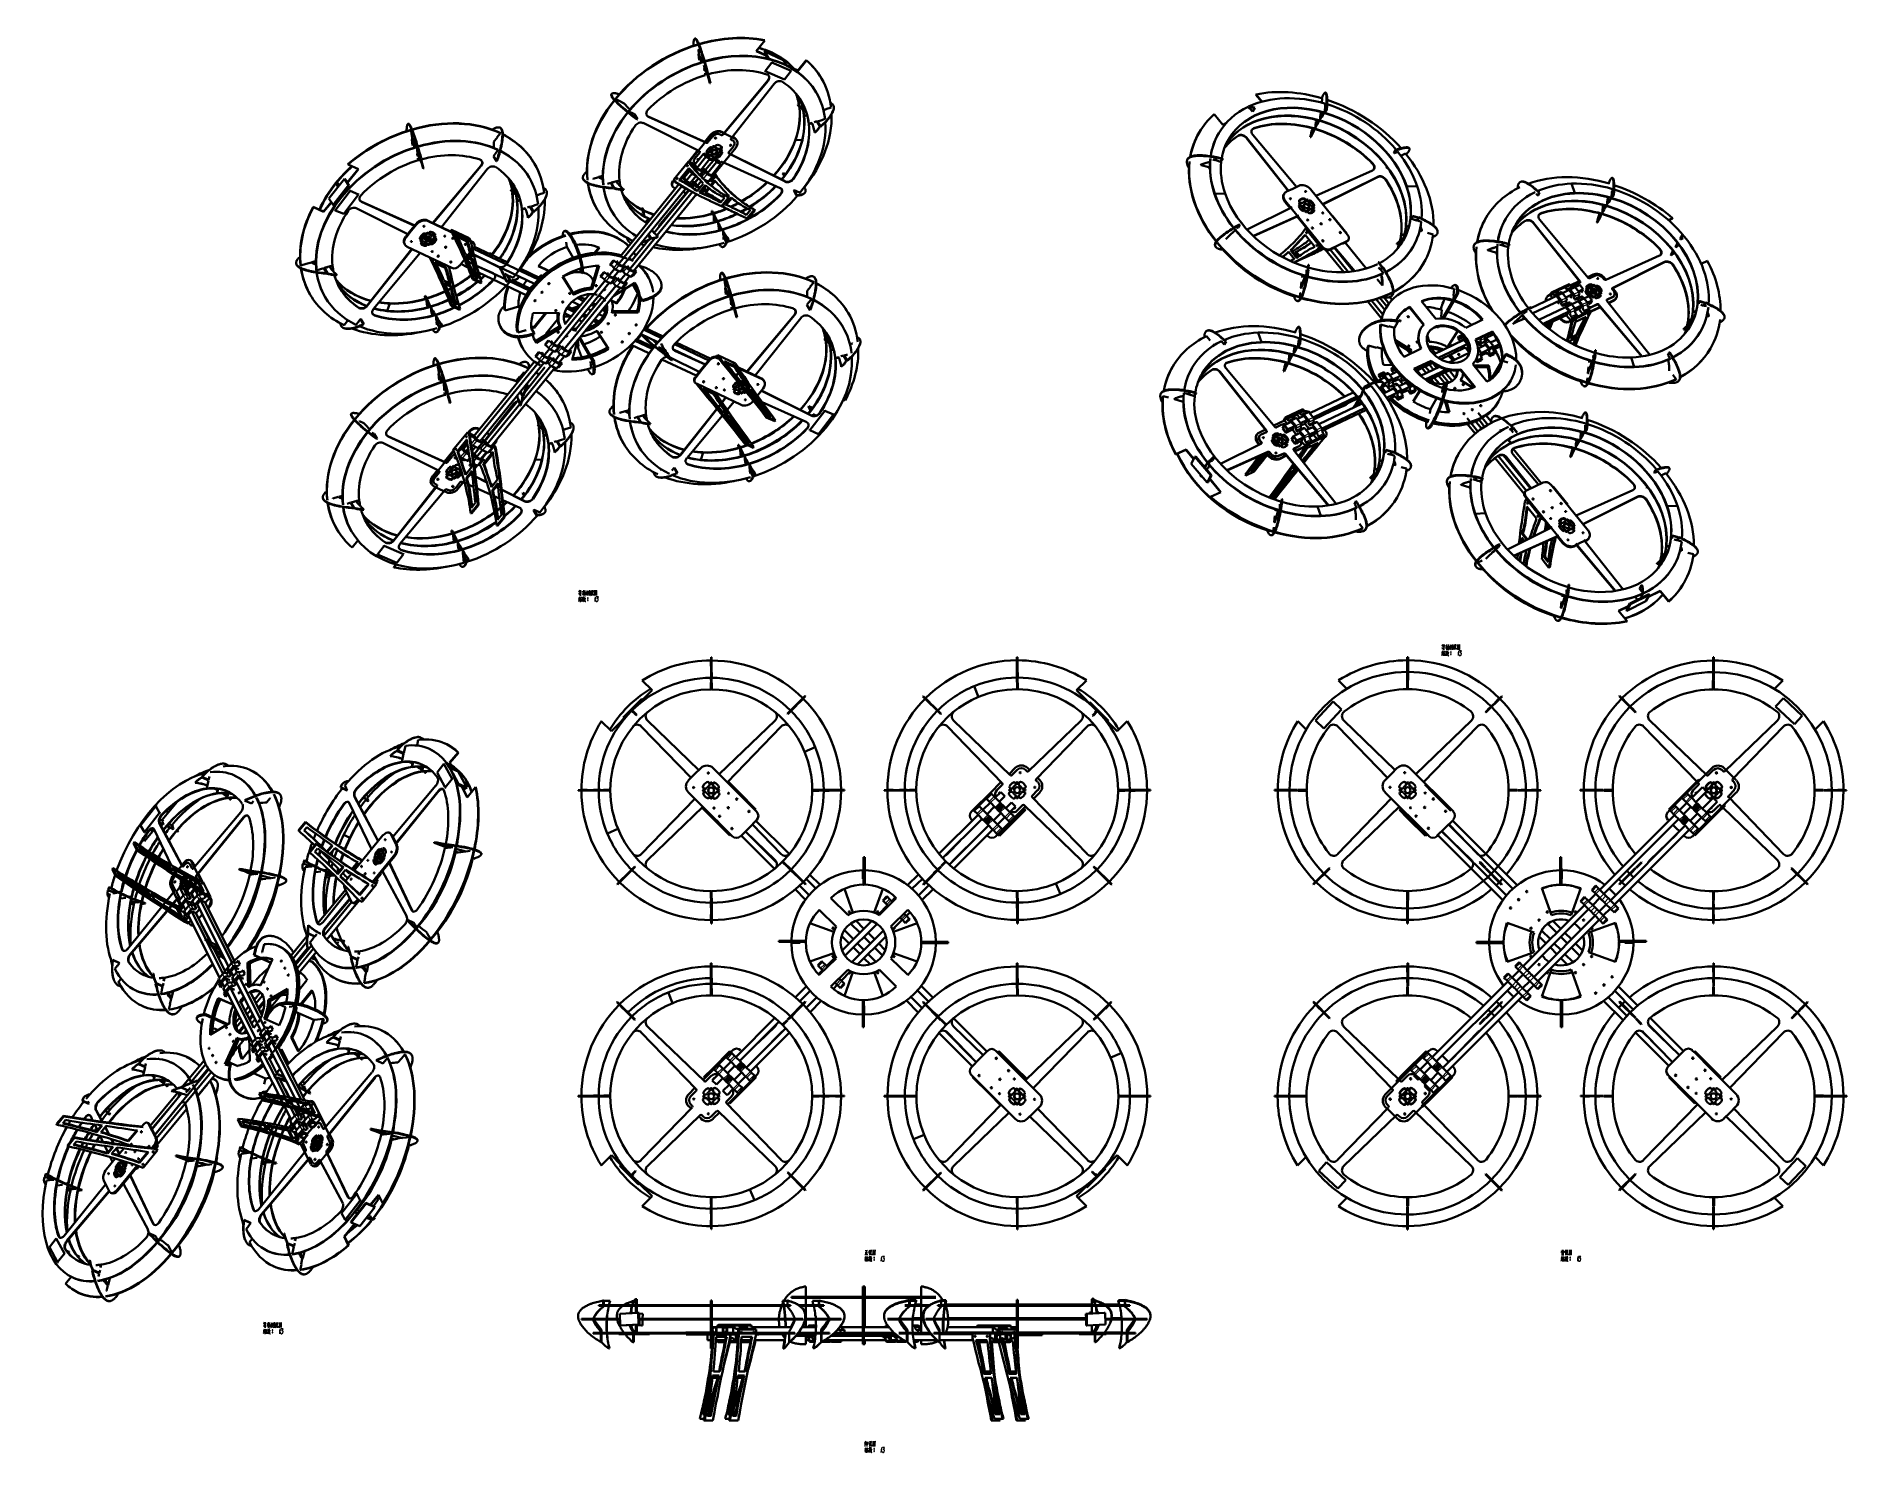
# Model space of a CAD drawing. Extents: x 95 to 1141, y 12 to 831.
import ezdxf

# ---------------------------------------------------------------- set-up
doc = ezdxf.new("R2010")
doc.units = 0

msp = doc.modelspace()

# ---------------------------------------------------------------- linework, layer by layer
at = {"color": 7, "lineweight": 35, "ltscale": 0.00815}
for p, q in [((475.3, 829.3), (475.7, 829.4)), ((482.5, 809.3), (482.8, 809.4)), ((482.6, 809.6), (482.9, 809.7)), ((484.1, 803.6), (484.5, 803.7)), ((836.8, 786), (837.1, 785.9)), ((840.4, 788), (840.1, 788.1)), ((840.6, 791.2), (840.3, 791.3)), ((840.7, 790.8), (840.4, 790.9)), ((831.1, 772.4), (830.8, 772.5)), ((318.5, 754.4), (318.8, 754.5)), ((1005.5, 748.8), (1005.2, 748.9)), ((1006.1, 738.8), (1005.7, 738.9)), ((1006.3, 742), (1006, 742)), ((1006.4, 741.6), (1006.1, 741.7)), ((485.5, 730), (485.2, 729.9)), ((486.9, 724.9), (486.6, 724.8)), ((996.7, 723.1), (996.4, 723.2)), ((494.1, 712.4), (493.7, 712.3)), ((494.9, 713.7), (494.5, 713.6)), ((492, 709.2), (491.7, 709.1)), ((490.7, 694.1), (491, 694.1)), ((829.4, 696), (829.7, 695.9)), ((829.6, 695.7), (829.9, 695.7)), ((829.7, 698.8), (830.1, 698.7)), ((319.8, 680.8), (319.5, 680.7)), ((823.2, 677.9), (823.5, 677.8)), ((326.4, 659.9), (326.1, 659.8)), ((328.2, 662.8), (327.9, 662.7)), ((328.4, 663.1), (328.1, 663)), ((824.5, 662.8), (824.2, 662.9)), ((825, 652.8), (824.7, 652.9)), ((825.3, 655.6), (825, 655.7)), ((995.4, 649.5), (995.7, 649.4)), ((995.1, 646.7), (995.4, 646.6)), ((815.7, 637.1), (815.4, 637.2)), ((988.9, 628.7), (989.2, 628.6)), ((332.3, 624.5), (332.6, 624.6)), ((332.4, 624.8), (332.7, 624.9)), ((333.9, 618.9), (334.2, 619)), ((990.1, 613.3), (989.8, 613.4)), ((990.8, 606.4), (990.5, 606.5)), ((990.9, 606.1), (990.6, 606.2)), ((500.8, 594.8), (500.5, 594.7)), ((981.3, 587.6), (981, 587.7)), ((509.4, 577.1), (509.1, 577)), ((814.1, 560.7), (814.4, 560.6)), ((814.2, 560.5), (814.5, 560.4)), ((814.4, 563.5), (814.7, 563.4)), ((336.7, 540.1), (336.3, 540)), ((341.8, 524.4), (341.5, 524.3)), ((343.6, 527.3), (343.3, 527.2)), ((343.8, 527.6), (343.5, 527.5)), ((344.6, 528.9), (344.3, 528.8)), ((979.6, 511.2), (980, 511.1)), ((979.8, 511), (980.1, 510.9)), ((973.4, 493.2), (973.7, 493.1))]:
    msp.add_line(p, q, dxfattribs=at)
at = {"color": 7, "lineweight": 35, "ltscale": 0.19356}
for p, q in [((515.8, 828.3), (510.9, 822.2)), ((539.9, 816.8), (535, 810.8)), ((775.4, 785.7), (780.3, 779.7)), ((1013.8, 492.8), (1008.9, 498.8))]:
    msp.add_line(p, q, dxfattribs=at)
at = {"color": 7, "lineweight": 35, "ltscale": 0.00559}
for p, q in [((515.8, 828.3), (515.6, 828.4)), ((520.2, 821.1), (520.1, 821.3)), ((548.6, 806.3), (548.5, 806.5)), ((545.6, 798.2), (545.5, 798.4)), ((799.5, 797), (799.6, 797.2)), ((535.8, 789.5), (535.7, 789.6)), ((538.5, 784.9), (538.4, 785.1)), ((550.9, 788.7), (551, 788.5)), ((795.1, 789.9), (795.2, 790.1)), ((839.4, 789.3), (839.3, 789.1)), ((311.7, 774.2), (311.9, 774)), ((363.1, 774.7), (363, 774.9)), ((541.3, 780.2), (541.1, 780.4)), ((766.6, 775), (766.7, 775.2)), ((834.1, 779.9), (834, 779.7)), ((836.3, 781.9), (836.4, 782.1)), ((361.8, 765.1), (361.7, 765.3)), ((533.6, 771), (533.5, 771.2)), ((533.6, 771), (533.5, 771.2)), ((275.2, 756.7), (275.1, 756.9)), ((382.9, 757.1), (382.8, 757.3)), ((480.1, 752.8), (480, 753)), ((779.4, 758.2), (779.5, 758.4)), ((268.3, 746), (268.2, 746.2)), ((268.5, 746.2), (268.4, 746.4)), ((269.3, 745.5), (269.2, 745.7)), ((379.9, 749), (379.8, 749.2)), ((416.5, 748.6), (416.6, 748.5)), ((475.6, 744.7), (475.4, 744.9)), ((481.6, 752.1), (481.5, 752.3)), ((886.5, 743.8), (886.6, 743.9)), ((886.5, 743.8), (886.6, 743.9)), ((255.2, 732), (255, 732.2)), ((370.1, 740), (370, 740.2)), ((372.8, 735.7), (372.6, 735.9)), ((372.8, 735.4), (372.7, 735.6)), ((983.5, 740), (983.6, 740.2)), ((983.5, 740), (983.6, 740.2)), ((1002.7, 736.7), (1002.6, 736.5)), ((1005.1, 738.9), (1004.9, 738.7)), ((375.5, 730.7), (375.4, 730.9)), ((419.1, 730.7), (419, 730.9)), ((486.1, 728.3), (486, 728.5)), ((486.4, 728.4), (486.3, 728.6)), ((888.7, 725.3), (888.8, 725.5)), ((892.5, 724.5), (892.6, 724.6)), ((932.3, 725.8), (932.5, 726)), ((1040, 725.4), (1040.1, 725.6)), ((491.5, 719), (491.4, 719.2)), ((491.8, 719.1), (491.7, 719.3)), ((886.1, 721), (886.2, 721.2)), ((890.2, 709), (890.3, 709.2)), ((247.8, 698.4), (247.7, 698.6)), ((256.8, 695.5), (256.7, 695.7)), ((492.5, 690.5), (492.4, 690.7)), ((828.2, 692), (828.4, 692.2)), ((828.6, 693.2), (828.5, 693)), ((896.1, 699.4), (896.3, 699.6)), ((253.3, 681.4), (253.2, 681.6)), ((261.9, 680.1), (261.7, 680.3)), ((822.5, 680.2), (822.7, 680.4)), ((1006.3, 680.8), (1006.4, 680.9)), ((320.4, 679.1), (320.2, 679.3)), ((320.7, 679.2), (320.6, 679.4)), ((320.8, 676.2), (320.9, 676)), ((323, 674.5), (322.9, 674.7)), ((323.3, 674.6), (323.2, 674.8)), ((326.1, 669.9), (326, 670.1)), ((497, 673.1), (496.9, 673.3)), ((977.3, 675.5), (977.1, 675.3)), ((978.9, 678.3), (978.8, 678.1)), ((1051.8, 671.8), (1051.9, 672)), ((1051.8, 671.6), (1051.9, 671.7)), ((1054.4, 676.3), (1054.6, 676.5)), ((1054.4, 676.1), (1054.5, 676.3)), ((1058.2, 675.2), (1058.3, 675.4)), ((326.1, 667.4), (326.2, 667.2)), ((1055.9, 659.8), (1056, 660)), ((551.2, 654.1), (551, 654.3)), ((566.3, 653.4), (566.4, 653.2)), ((823.6, 651.1), (823.7, 651.3)), ((823.9, 651), (824, 651.2)), ((556.6, 644.8), (556.5, 645)), ((762.6, 639.2), (762.7, 639.4)), ((818.2, 641.9), (818.3, 642)), ((818.5, 641.8), (818.6, 642)), ((821.3, 646.5), (821.4, 646.7)), ((994, 642.8), (994.1, 643)), ((1017.9, 639.6), (1018, 639.8)), ((1017.9, 639.6), (1018, 639.8)), ((1038.7, 644.4), (1038.8, 644.6)), ((330.2, 631.2), (330.1, 631.4)), ((988.3, 631), (988.4, 631.2)), ((990.5, 630.6), (990.6, 630.8)), ((331.4, 623.6), (331.2, 623.8)), ((398.3, 621.5), (398.2, 621.7)), ((745.8, 622.7), (745.9, 622.9)), ((764.1, 622.9), (764.2, 623.1)), ((858.2, 622), (858.3, 622.2)), ((858.4, 621.8), (858.5, 622)), ((447.3, 611.9), (447.2, 612.1)), ((819.7, 608.1), (819.6, 607.9)), ((827, 611.5), (826.9, 611.3)), ((830, 607.8), (829.9, 607.6)), ((352.7, 596.2), (352.6, 596.4)), ((385.5, 604.4), (385.4, 604.6)), ((388.2, 599.9), (388.1, 600.1)), ((801.4, 599.7), (801.5, 599.9)), ((822.7, 604.4), (822.6, 604.2)), ((989.6, 601.6), (989.7, 601.8)), ((348.1, 588.1), (348, 588.3)), ((383.3, 586.2), (383.2, 586.4)), ((383.3, 586.2), (383.2, 586.4)), ((390.9, 595.1), (390.8, 595.3)), ((480.2, 590.2), (480.1, 590.3)), ((480.2, 590.2), (480.1, 590.3)), ((501.6, 591.7), (501.7, 591.5)), ((753.1, 589.1), (753.2, 589.3)), ((759, 591.9), (759.1, 592.1)), ((870.7, 585.7), (870.9, 585.9)), ((873.4, 590), (873.5, 590.2)), ((917, 590.2), (917.1, 590.4)), ((928.2, 589.7), (928.4, 589.9)), ((983.9, 592.4), (984, 592.6)), ((984.2, 592.3), (984.3, 592.5)), ((506.8, 583.7), (506.7, 583.9)), ((507.1, 581.4), (507.2, 581.2)), ((868, 580.7), (868.1, 580.9)), ((266.3, 563.9), (266.4, 563.7)), ((773.2, 564.4), (773.3, 564.6)), ((268.7, 545.9), (268.6, 546.1)), ((277.2, 544.5), (277.1, 544.7)), ((336.1, 543.6), (335.9, 543.8)), ((836.9, 553.5), (837, 553.7)), ((836.9, 553.5), (837, 553.7)), ((861.1, 546.4), (861.2, 546.6)), ((335.7, 543.5), (335.6, 543.7)), ((336, 542.2), (336.1, 542)), ((338.4, 539), (338.3, 539.2)), ((338.7, 539.1), (338.6, 539.2)), ((341.2, 534.2), (341, 534.4)), ((341.5, 534.3), (341.4, 534.5)), ((1036.4, 536), (1036.5, 536.2)), ((301.6, 523.9), (301.5, 524.1)), ((1023.3, 508.9), (1023.5, 509)), ((1023.6, 509), (1023.7, 509.2)), ((1032.9, 510.1), (1033, 510.3))]:
    msp.add_line(p, q, dxfattribs=at)
at = {"color": 7, "lineweight": 35, "ltscale": 0.005589}
for p, q in [((477.4, 823.4), (477.5, 823.2)), ((520.4, 821), (520.3, 821.2)), ((481.7, 808.4), (481.6, 808.6)), ((535, 810.8), (534.9, 811)), ((429.7, 794.4), (429.5, 794.6)), ((437.2, 787.3), (437.1, 787.5)), ((535.9, 789.2), (535.8, 789.4)), ((538.5, 784.7), (538.4, 784.9)), ((839.4, 788.2), (839.3, 788)), ((311.5, 776.6), (311.3, 776.8)), ((541.3, 779.9), (541.2, 780.1)), ((777.9, 774.5), (778, 774.7)), ((836.6, 781.8), (836.7, 782)), ((314.8, 766.8), (314.7, 767)), ((316, 759.2), (315.9, 759.4)), ((269.2, 745.7), (269.3, 745.5)), ((432, 747.3), (431.8, 747.5)), ((474.1, 745.4), (474, 745.6)), ((370.1, 740.2), (370, 740.4)), ((775.6, 739.5), (775.7, 739.7)), ((775.6, 739.5), (775.7, 739.7)), ((1002, 732.7), (1002.1, 732.9)), ((1002.3, 732.6), (1002.4, 732.8)), ((1005, 737.2), (1005.1, 737.3)), ((261, 729.3), (260.9, 729.5)), ((375.5, 731), (375.4, 731.2)), ((427.6, 729.3), (427.5, 729.5)), ((448.6, 725.4), (448.5, 725.6)), ((448.9, 725.3), (448.8, 725.5)), ((486.5, 725.5), (486.6, 725.3)), ((488.7, 723.8), (488.6, 724)), ((489.1, 723.9), (488.9, 724)), ((888.7, 725.6), (888.8, 725.8)), ((943.6, 725.3), (943.7, 725.5)), ((440.4, 715.6), (440.5, 715.4)), ((883.3, 716.3), (883.4, 716.5)), ((883.3, 716), (883.4, 716.2)), ((886, 720.8), (886.1, 721)), ((945.1, 709), (945.2, 709.2)), ((266.2, 698.1), (266.1, 698.3)), ((873, 693.7), (873.1, 693.8)), ((492.8, 688.2), (492.9, 688)), ((495.8, 680.7), (495.7, 680.9)), ((824.7, 679.8), (824.8, 680)), ((983.3, 680.4), (983.2, 680.2)), ((986.2, 681.8), (986.1, 681.6)), ((299.2, 676.3), (299.1, 676.5)), ((299.2, 676.3), (299.1, 676.5)), ((320.5, 677.7), (320.6, 677.5)), ((325.8, 669.8), (325.6, 670)), ((542.9, 679), (542.8, 679.2)), ((563.9, 670.9), (563.8, 671.1)), ((976, 677), (975.9, 676.8)), ((984.5, 678.9), (984.4, 678.7)), ((560.9, 662.8), (560.8, 663)), ((551.2, 653.9), (551.1, 654)), ((553.8, 649.6), (553.7, 649.8)), ((824, 652.9), (823.9, 652.7)), ((326.8, 641), (326.7, 641.2)), ((327.2, 638.7), (327.3, 638.5)), ((751.3, 639.7), (751.4, 639.9)), ((818.7, 644.7), (818.6, 644.5)), ((330.4, 629.4), (330.5, 629.2)), ((376.6, 636.8), (376.7, 636.6)), ((757.8, 624.5), (757.9, 624.7)), ((281.7, 608.6), (281.8, 608.4)), ((395.3, 613.4), (395.2, 613.6)), ((431.9, 613.4), (432, 613.2)), ((832.9, 609.2), (832.8, 609)), ((385.5, 604.7), (385.4, 604.8)), ((388.1, 600.1), (388, 600.3)), ((824.8, 601.5), (824.9, 601.7)), ((825.6, 605.8), (825.5, 605.6)), ((831.2, 606.3), (831.1, 606.1)), ((832.1, 604.9), (832.2, 605.1)), ((986.6, 597.1), (986.7, 597.3)), ((989.3, 601.7), (989.4, 601.9)), ((351.7, 592.5), (351.6, 592.7)), ((354.1, 595.5), (354, 595.7)), ((390.9, 595.4), (390.8, 595.6)), ((434.4, 595.3), (434.3, 595.5)), ((442.9, 593.9), (442.8, 594.1)), ((501.4, 593), (501.3, 593.1)), ((501.7, 593), (501.6, 593.2)), ((501.8, 590.2), (501.9, 590)), ((504, 588.4), (503.9, 588.6)), ((504.4, 588.5), (504.2, 588.7)), ((825.2, 594.6), (825.3, 594.8)), ((870.7, 585.4), (870.8, 585.6)), ((873.4, 590.2), (873.5, 590.4)), ((946.5, 595.5), (946.6, 595.7)), ((345.7, 585.1), (345.6, 585.3)), ((455.8, 580.3), (455.9, 580.1)), ((504.5, 584.8), (504.6, 584.6)), ((507.1, 583.8), (507, 584)), ((868, 581), (868.1, 581.1)), ((874.9, 573.6), (875, 573.8)), ((929.7, 573.4), (929.8, 573.6)), ((281.6, 562.5), (281.5, 562.7)), ((812.9, 556.7), (813, 556.9)), ((857.7, 558.3), (857.8, 558.5)), ((925.9, 554.7), (926.1, 554.9)), ((925.9, 554.7), (926.1, 554.9)), ((809.4, 544.5), (809.5, 544.7)), ((336.2, 540.7), (336.4, 540.5)), ((937.4, 534.5), (937.5, 534.7)), ((341.5, 531.9), (341.6, 531.7)), ((927.5, 526.5), (927.7, 526.7)), ((1037.8, 504.1), (1037.9, 504.3)), ((1013.6, 492.6), (1013.8, 492.8))]:
    msp.add_line(p, q, dxfattribs=at)
at = {"color": 7, "lineweight": 35, "ltscale": 0.064211}
for p, q in [((477.5, 823.2), (477.8, 820.7)), ((492.9, 688), (493.2, 685.4)), ((327.3, 638.5), (327.6, 635.9))]:
    msp.add_line(p, q, dxfattribs=at)
at = {"color": 7, "lineweight": 35, "ltscale": 0.089893}
for p, q in [((478, 816.9), (477.6, 820.5)), ((312.4, 767.6), (312, 771.2)), ((825.4, 685.4), (825.8, 688.9)), ((810, 550.1), (810.4, 553.7))]:
    msp.add_line(p, q, dxfattribs=at)
at = {"color": 7, "lineweight": 35, "ltscale": 0.006203}
msp.add_line((477.6, 820.5), (477.9, 820.5), dxfattribs=at)
at = {"color": 7, "lineweight": 35, "ltscale": 0.156466}
msp.add_line((516.5, 819.6), (510.9, 822.2), dxfattribs=at)
at = {"color": 7, "lineweight": 35, "ltscale": 0.150856}
msp.add_line((516.4, 819.8), (511, 822.3), dxfattribs=at)
at = {"color": 7, "lineweight": 35, "ltscale": 0.015882}
for p, q in [((515.4, 821.4), (515.8, 821.9)), ((344.1, 712.7), (343.7, 712.2)), ((323.4, 702.1), (323, 701.6)), ((331.7, 697.4), (331.3, 696.9)), ((347.4, 690.9), (347, 690.4)), ((334.6, 686.7), (334.2, 686.2)), ((352.2, 688.6), (351.8, 688.1)), ((980.3, 687.6), (980.7, 687.1)), ((335, 675.6), (334.6, 675.1)), ((339.8, 673.3), (339.4, 672.8)), ((992.7, 672.4), (993.1, 671.9)), ((981.7, 666), (982.1, 665.5)), ((982.6, 667.6), (983, 667.1)), ((937.1, 648.6), (937.5, 648.1)), ((984.7, 658.3), (985.1, 657.8)), ((488.3, 646.1), (488.7, 646.6)), ((489.2, 644.6), (489.6, 645.1)), ((878.6, 638.5), (878.2, 639)), ((927.4, 643.9), (927.8, 643.5)), ((929.8, 645.1), (930.2, 644.6)), ((934.7, 647.4), (935.1, 646.9)), ((871.3, 635.1), (870.9, 635.5)), ((873.7, 636.2), (873.3, 636.7)), ((486, 624.2), (486.4, 624.7)), ((508.2, 625.5), (508.6, 626)), ((881.7, 622.2), (882.1, 621.8)), ((884.1, 623.4), (884.5, 622.9)), ((495.8, 610.3), (496.2, 610.7)), ((516.7, 610.6), (517.1, 611.1)), ((521.6, 608.3), (522, 608.8)), ((839.3, 599.6), (838.9, 600.1)), ((504.3, 595.3), (504.7, 595.8)), ((828.3, 593.3), (827.9, 593.7)), ((829.2, 594.8), (828.8, 595.3)), ((793.7, 577), (793.3, 577.5)), ((810.6, 565), (810.2, 565.5)), ((1015.4, 503.1), (1015.8, 502.6))]:
    msp.add_line(p, q, dxfattribs=at)
at = {"color": 7, "lineweight": 35, "ltscale": 0.10072}
msp.add_line((515.4, 821.4), (517.5, 818), dxfattribs=at)
at = {"color": 7, "lineweight": 35, "ltscale": 0.293425}
msp.add_line((515.8, 821.9), (526.5, 817), dxfattribs=at)
at = {"color": 7, "lineweight": 35, "ltscale": 0.115426}
msp.add_line((515.8, 821.9), (518.2, 818), dxfattribs=at)
at = {"color": 7, "lineweight": 35, "ltscale": 0.004439}
msp.add_line((518.1, 817.8), (518.2, 818), dxfattribs=at)
at = {"color": 7, "lineweight": 35, "ltscale": 0.023661}
msp.add_line((519.1, 817.6), (518.2, 818), dxfattribs=at)
at = {"color": 7, "lineweight": 35, "ltscale": 0.011181}
msp.add_line((519.7, 815.9), (519.9, 815.6), dxfattribs=at)
at = {"color": 7, "lineweight": 35, "ltscale": 0.019045}
msp.add_line((520.3, 821.2), (519.8, 820.6), dxfattribs=at)
at = {"color": 7, "lineweight": 35, "ltscale": 0.015748}
msp.add_line((520.2, 821.1), (519.8, 820.6), dxfattribs=at)
at = {"color": 7, "lineweight": 35, "ltscale": 0.016174}
for p, q in [((520.4, 821), (520, 820.5)), ((323.1, 702.6), (323.4, 702.1)), ((333.5, 697.3), (333.2, 697.8))]:
    msp.add_line(p, q, dxfattribs=at)
at = {"color": 7, "lineweight": 35, "ltscale": 0.085716}
msp.add_line((528.3, 814.1), (526.5, 817), dxfattribs=at)
at = {"color": 7, "lineweight": 35, "ltscale": 0.193561}
for p, q in [((539.8, 817), (534.9, 811)), ((1037.8, 504.1), (1032.9, 510.1))]:
    msp.add_line(p, q, dxfattribs=at)
at = {"color": 7, "lineweight": 35, "ltscale": 0.005588}
for p, q in [((539.9, 816.8), (539.8, 817)), ((838.9, 786.5), (839, 786.7)), ((839.2, 786.4), (839.3, 786.6)), ((833.5, 777.2), (833.6, 777.4)), ((833.8, 777.1), (833.9, 777.3)), ((1004.7, 737.2), (1004.8, 737.4)), ((999.3, 728), (999.4, 728.2)), ((999.8, 730.7), (999.6, 730.5)), ((999.6, 727.9), (999.7, 728.1)), ((544.1, 688.6), (544, 688.8)), ((1049, 666.8), (1049.1, 667)), ((553.8, 649.3), (553.7, 649.5)), ((802.5, 653.9), (802.6, 654.1)), ((802.5, 653.9), (802.6, 654.1)), ((556.6, 644.6), (556.5, 644.8)), ((821, 646.6), (821.1, 646.8)), ((1042.1, 632.5), (1042.2, 632.7)), ((824, 602.9), (823.8, 602.7)), ((986.9, 597), (987, 597.2)), ((877.1, 589.1), (877.3, 589.3)), ((946.8, 595.6), (946.9, 595.8)), ((771.8, 584), (771.9, 584.2)), ((772.6, 584.9), (772.5, 584.7)), ((772.5, 584.7), (772.6, 584.9)), ((880.8, 564.1), (881, 564.3)), ((807.2, 544.9), (807.3, 545.1)), ((1036.4, 536.2), (1036.5, 536.4)), ((1039, 540.5), (1039.1, 540.7)), ((1033.6, 531.2), (1033.7, 531.4))]:
    msp.add_line(p, q, dxfattribs=at)
at = {"color": 7, "lineweight": 35, "ltscale": 0.03851}
for p, q in [((480.7, 814), (480.9, 812.5)), ((315.1, 764.7), (315.2, 763.2)), ((496.1, 678.7), (496.3, 677.2)), ((326.4, 664.1), (326.2, 665.6)), ((330.5, 629.2), (330.7, 627.7)), ((507.4, 578.1), (507.2, 579.6)), ((341.8, 528.6), (341.6, 530.1))]:
    msp.add_line(p, q, dxfattribs=at)
at = {"color": 7, "lineweight": 35, "ltscale": 0.032106}
msp.add_line((480.9, 810.9), (480.8, 812.2), dxfattribs=at)
at = {"color": 7, "lineweight": 35, "ltscale": 0.006744}
for p, q in [((480.8, 812.2), (481, 812.2)), ((839.7, 789.7), (839.4, 789.8)), ((834.4, 781.4), (834.1, 781.5)), ((1000, 732.2), (999.8, 732.3)), ((1000.3, 732.6), (1000, 732.6)), ((1005.3, 740.4), (1005.1, 740.5)), ((492.1, 715), (491.9, 714.9)), ((828.6, 694.5), (828.8, 694.4)), ((496.2, 676.9), (496.4, 677)), ((824.3, 654.4), (824, 654.5)), ((819.2, 646.6), (819, 646.6)), ((994.2, 645.2), (994.5, 645.2)), ((984.6, 596.7), (984.3, 596.8)), ((984.8, 597.1), (984.5, 597.1)), ((341.9, 530.2), (341.6, 530.1)), ((978.8, 509.7), (979, 509.7))]:
    msp.add_line(p, q, dxfattribs=at)
at = {"color": 7, "lineweight": 35, "ltscale": 0.083842}
for p, q in [((480.8, 812.2), (482.5, 809.3)), ((480.9, 812.5), (482.6, 809.6)), ((546.3, 781.4), (548, 778.5)), ((315.1, 762.9), (316.8, 760)), ((359.1, 761.6), (360.8, 758.7)), ((427.1, 746), (428.8, 743.1)), ((380.2, 732.4), (381.9, 729.5)), ((380.6, 732.4), (382.3, 729.5)), ((532.5, 741.7), (534.2, 738.8)), ((491.9, 714.9), (493.5, 712)), ((261.1, 696.8), (262.8, 693.9)), ((261.5, 696.5), (263.2, 693.6)), ((496.2, 676.9), (497.8, 674)), ((496.3, 677.2), (498, 674.3)), ((282.4, 667.4), (284.1, 664.5)), ((282.6, 667.3), (284.3, 664.4)), ((455.9, 650.5), (457.6, 647.6)), ((456.1, 650.3), (457.7, 647.4)), ((330.7, 627.7), (332.4, 624.8)), ((442.2, 610.8), (443.9, 607.9)), ((442.5, 610.8), (444.2, 607.9)), ((290.3, 601), (292, 598.1)), ((396.1, 596.6), (397.7, 593.7)), ((507.2, 579.6), (508.9, 576.7)), ((276.6, 561.3), (278.3, 558.4)), ((276.9, 561.3), (278.6, 558.4)), ((382.3, 556.9), (384, 554)), ((382.5, 557.2), (384.2, 554.3)), ((341.6, 530.1), (343.3, 527.2)), ((341.8, 530.4), (343.5, 527.5))]:
    msp.add_line(p, q, dxfattribs=at)
at = {"color": 7, "lineweight": 35, "ltscale": 0.02667}
msp.add_line((481.3, 809.4), (481.4, 808.4), dxfattribs=at)
at = {"color": 7, "lineweight": 35, "ltscale": 0.005137}
msp.add_line((481.6, 808.6), (481.6, 808.8), dxfattribs=at)
at = {"color": 7, "lineweight": 35, "ltscale": 0.004367}
msp.add_line((481.7, 808.4), (481.7, 808.6), dxfattribs=at)
at = {"color": 7, "lineweight": 35, "ltscale": 0.006504}
for p, q in [((482.7, 809.6), (482.8, 809.4)), ((498, 674.3), (498.2, 674.1)), ((332.4, 624.8), (332.6, 624.6))]:
    msp.add_line(p, q, dxfattribs=at)
at = {"color": 7, "lineweight": 35, "ltscale": 0.011179}
for p, q in [((515.8, 810.9), (516, 810.6)), ((834.3, 781.9), (834.1, 781.5)), ((499.7, 770.6), (499.5, 771)), ((875, 755.1), (874.8, 754.7)), ((462.6, 744), (462.3, 744.4)), ((526.2, 751.4), (526.4, 751)), ((276, 741.8), (276.3, 741.5)), ((281, 739.7), (281.2, 739.3)), ((852.7, 712.8), (852.9, 713.2)), ((307.7, 710.7), (307.9, 710.4)), ((440.8, 704.7), (440.6, 705.1)), ((320.7, 675.9), (320.9, 675.5)), ((365.8, 672.3), (365.6, 672.7)), ((430.4, 676.4), (430.2, 676.8)), ((874.4, 673.5), (874.6, 673.9)), ((382.6, 662.2), (382.3, 662.5)), ((871.3, 663.9), (871.5, 664.3)), ((900.4, 642.9), (900.6, 643.3)), ((917.6, 637.8), (917.8, 638.2)), ((475.2, 631.2), (475.5, 630.8)), ((515.3, 631.8), (515.5, 631.4)), ((946.3, 631.5), (946.6, 631.9)), ((859.8, 619.6), (859.6, 619.2)), ((799.9, 600.5), (799.7, 600.2)), ((840, 600), (839.8, 599.6)), ((984.5, 597.1), (984.3, 596.8)), ((501.7, 589.9), (501.9, 589.5)), ((323.4, 571.9), (323.2, 572.3)), ((375.9, 566.6), (376.2, 566.2)), ((376.1, 566.9), (376.4, 566.5)), ((954.7, 567.3), (954.9, 567.6)), ((1025.2, 570.3), (1025, 570)), ((1025.4, 570.1), (1025.2, 569.7)), ((295.7, 536.8), (296, 536.4)), ((336.1, 540.4), (336.3, 540)), ((991.8, 540.7), (992, 541))]:
    msp.add_line(p, q, dxfattribs=at)
at = {"color": 7, "lineweight": 35, "ltscale": 0.157739}
for p, q in [((519.9, 815.6), (516, 810.6)), ((527.2, 805.8), (531, 810.8))]:
    msp.add_line(p, q, dxfattribs=at)
at = {"color": 7, "lineweight": 35, "ltscale": 0.303351}
for p, q in [((527.2, 805.8), (516, 810.6)), ((519.9, 815.6), (531, 810.8))]:
    msp.add_line(p, q, dxfattribs=at)
at = {"color": 7, "lineweight": 35, "ltscale": 0.183385}
msp.add_line((528.3, 814.1), (534.9, 811), dxfattribs=at)
at = {"color": 7, "lineweight": 35, "ltscale": 0.122253}
msp.add_line((530.6, 812.9), (535, 810.8), dxfattribs=at)
at = {"color": 7, "lineweight": 35, "ltscale": 0.01118}
for p, q in [((530.8, 811.2), (531, 810.8)), ((291.9, 531.8), (292.1, 531.4))]:
    msp.add_line(p, q, dxfattribs=at)
at = {"color": 7, "lineweight": 35, "ltscale": 0.007941}
for p, q in [((427.2, 797.3), (427.4, 797.6)), ((442, 782.6), (442.2, 782.9)), ((880.3, 764.8), (880.1, 765.1)), ((888, 766.1), (887.8, 766.3)), ((875.2, 754.9), (875, 755.1)), ((269.3, 745.5), (269.5, 745.8)), ((526.6, 751.3), (526.4, 751)), ((534.4, 739), (534.2, 738.8)), ((789.9, 722.1), (790.1, 721.9)), ((1044.6, 713.4), (1044.4, 713.7)), ((1045.8, 715.5), (1045.6, 715.7)), ((356.9, 705.5), (356.7, 705.3)), ((1041.9, 708.9), (1041.7, 709.1)), ((366.6, 689.4), (366.4, 689.1)), ((368.6, 690), (368.4, 689.7)), ((368.8, 689.8), (368.6, 689.5)), ((955.6, 673), (955.8, 672.8)), ((457.4, 647.4), (457.6, 647.6)), ((457.5, 647.1), (457.7, 647.4)), ((462.1, 643.4), (462.3, 643.6)), ((862.1, 628), (861.9, 628.2)), ((541.2, 617), (541, 616.7)), ((291.8, 597.9), (292, 598.1)), ((1029.6, 578.5), (1029.4, 578.8)), ((376.1, 566.9), (375.9, 566.6)), ((376.4, 566.5), (376.2, 566.2)), ((1025.2, 569.7), (1025, 570)), ((1025.4, 570.1), (1025.2, 570.3)), ((382.5, 557.2), (382.3, 556.9)), ((384.2, 554.3), (384, 554)), ((388.8, 555.6), (388.6, 555.4))]:
    msp.add_line(p, q, dxfattribs=at)
at = {"color": 7, "lineweight": 35}
for p, q in [((491.6, 774.1), (517.6, 805.2)), ((491.7, 774), (517.7, 805)), ((496.3, 771.7), (521.3, 803.3)), ((482, 769.4), (448.4, 784.5)), ((482.1, 769.3), (448.6, 784.3)), ((478.1, 764.4), (445.6, 780.7)), ((822.9, 743.7), (797.7, 773.9)), ((818.1, 741.5), (794, 772)), ((818.3, 741.5), (794.1, 772.2)), ((324.1, 722.9), (351.8, 755.9)), ((324.3, 722.8), (351.9, 755.8)), ((329, 720.5), (355.5, 754)), ((491.1, 758.2), (524.7, 743.1)), ((495.1, 763.1), (527.6, 746.8)), ((496, 762.7), (527.5, 747)), ((834.1, 738.6), (866.8, 753.3)), ((467.8, 744), (431.3, 699.1)), ((466.2, 745.3), (432.6, 704)), ((470.1, 742.7), (433.7, 698)), ((838, 733.7), (869.8, 749.6)), ((838.1, 733.6), (869.7, 749.4)), ((313.6, 721.4), (282.7, 735.3)), ((313.5, 721.3), (282.8, 735.1)), ((476.3, 739.6), (440, 695)), ((472.1, 741.9), (452, 717.2)), ((474, 740.9), (453.5, 715.7)), ((471.9, 742), (455.5, 722.5)), ((820.3, 732), (794.4, 719.1)), ((816.5, 735.5), (837.9, 709.1)), ((830.9, 742.4), (852.4, 716)), ((309.7, 716.5), (279.8, 731.5)), ((321, 724.3), (346.9, 712.1)), ((321.3, 724), (347.1, 711.7)), ((824.2, 727.2), (798, 715.4)), ((823.2, 726.6), (798.1, 715.3)), ((823.2, 726.6), (837.7, 708.7)), ((986.6, 688.8), (959.7, 722.8)), ((986.7, 689), (959.8, 723)), ((991.4, 691.2), (963.4, 724.7)), ((452.3, 714.2), (437.6, 696.1)), ((311.9, 707.9), (286.1, 675.2)), ((312.1, 707.8), (286.2, 675)), ((316.8, 705.6), (289.8, 673.3)), ((309.2, 709.2), (335.1, 696.9)), ((347.5, 708), (385.1, 690.2)), ((347.8, 704.5), (382.9, 687.8)), ((348.1, 709.1), (367, 700.2)), ((1001.5, 690.1), (1032.5, 704.1)), ((350.5, 694.3), (378, 681.2)), ((1005.2, 685.1), (1035.4, 700.2)), ((1005.3, 685.3), (1035.5, 700.4)), ((423.6, 689.7), (393.7, 652.9)), ((426, 688.4), (396.1, 651.7)), ((429.9, 686.7), (400, 649.9)), ((414.5, 681.8), (400.6, 664.7)), ((432.2, 685.5), (402.4, 648.7)), ((421.7, 680), (406.2, 660.9)), ((986.5, 687.1), (958.2, 673.6)), ((991.7, 680.7), (962.8, 667)), ((505.4, 637), (532.9, 669.8)), ((505.6, 636.9), (533, 669.6)), ((997.4, 675.5), (1022.3, 645.8)), ((997.5, 675.7), (1022.5, 645.8)), ((1002.2, 677.9), (1026.9, 646.7)), ((510.3, 634.7), (536.6, 667.9)), ((463.6, 652.9), (483.4, 643.5)), ((464.6, 653.8), (484.3, 644.5)), ((382.8, 642.8), (347.9, 599.9)), ((386, 643.4), (349, 598)), ((388.3, 642.2), (351.4, 596.8)), ((394.6, 639.2), (357.7, 593.8)), ((392.2, 640.4), (375.6, 619.9)), ((456.4, 644), (476.2, 634.7)), ((810.4, 605.1), (782.4, 638.6)), ((502.2, 617.8), (476.3, 630.1)), ((805.5, 602.7), (778.7, 636.7)), ((805.6, 602.9), (778.8, 636.9)), ((354, 597.1), (370.9, 618.5)), ((373.5, 620.7), (354.2, 596.9)), ((374.3, 618.3), (355.3, 595)), ((513.9, 626), (543, 611.5)), ((514, 626.1), (542.8, 611.7)), ((514.2, 619.4), (540, 607.8)), ((855.7, 625), (830.6, 613.1)), ((857.8, 622.6), (832.6, 610.6)), ((858.6, 621.6), (833, 609.4)), ((860.9, 618.6), (835.8, 606.7)), ((488.1, 615.6), (467.1, 589.1)), ((488.2, 615.4), (467.3, 588.9)), ((491.3, 611.6), (470.9, 587.2)), ((862.6, 616), (837.7, 604.2)), ((863.3, 614.9), (837.7, 602.8)), ((331.6, 584.6), (298.1, 599.7)), ((331.7, 584.4), (298.2, 599.5)), ((327.8, 579.6), (295.2, 595.9)), ((802.6, 595.5), (779, 583.7)), ((806.4, 590.7), (782.7, 580)), ((806.3, 590.5), (782.8, 579.9)), ((816.3, 589.4), (841.2, 559.7)), ((816.5, 589.6), (841.5, 559.7)), ((821.2, 591.8), (845.9, 560.6)), ((937.6, 587.1), (954.4, 566.4)), ((939.3, 588.3), (955.6, 568.3)), ((942.4, 588.6), (958, 569.5)), ((958.2, 569.6), (944.3, 587.2)), ((958.4, 569.7), (944.4, 587.4)), ((948, 592.4), (964.2, 572.5)), ((962.6, 571.7), (948, 589.1)), ((325.7, 570.3), (301.5, 539.6)), ((326.5, 570.9), (301.6, 539.4)), ((331.2, 568.7), (305.2, 537.7)), ((976.8, 538.4), (955.3, 564.8)), ((991.3, 545.3), (969.8, 571.7)), ((984.4, 553.8), (1017.1, 568.5)), ((988.3, 548.9), (1020.1, 564.8)), ((969.6, 546.7), (955.1, 564.4)), ((988.4, 548.8), (1020, 564.6)), ((970.6, 547.2), (944.7, 534.3)), ((974.5, 542.4), (948.3, 530.6)), ((973.5, 541.8), (948.4, 530.5)), ((984.2, 537.7), (1007.1, 510.3)), ((984.7, 536.7), (1006.9, 510.2)), ((988.8, 539.9), (1011.5, 511.2)), ((473.2, 402.3), (444.5, 432)), ((477.7, 406.8), (448, 435.5)), ((489.5, 404.4), (521.8, 435.5)), ((494.1, 399.7), (525.3, 432)), ((653, 399.2), (621.3, 432)), ((657.6, 403.8), (624.8, 435.5)), ((668.1, 406.1), (698.5, 435.5)), ((672.6, 401.6), (702, 432)), ((875.4, 402.3), (846.7, 432)), ((879.9, 406.8), (850.2, 435.5)), ((891.8, 404.5), (923.9, 435.5)), ((896.4, 399.9), (927.4, 432)), ((1054.1, 400.2), (1023.4, 432)), ((1059.8, 403.8), (1026.9, 435.5)), ((1070.2, 406.1), (1100.7, 435.5)), ((1074.8, 401.6), (1104.2, 432)), ((485.9, 407.9), (511.2, 382.7)), ((888.2, 408.1), (913.5, 382.8)), ((300.9, 368.3), (325.8, 397.8)), ((288.6, 361), (275.8, 387.8)), ((292.5, 365.7), (278.8, 391.4)), ((292.6, 365.8), (279.1, 391.3)), ((302.8, 364.5), (327.3, 394.8)), ((303, 364.2), (327.6, 394.7)), ((475.4, 390.2), (444.5, 358.2)), ((471.8, 393.8), (497.1, 368.5)), ((670.3, 391.1), (702, 358.3)), ((877.6, 390.3), (846.7, 358.3)), ((874.1, 393.9), (899.3, 368.7)), ((1076.9, 393.8), (1062.5, 379.4)), ((1072.5, 391.1), (1104.2, 358.2)), ((185.6, 349.9), (213.2, 382.5)), ((187.6, 346), (214.7, 379.5)), ((187.8, 345.9), (214.9, 379.4)), ((480, 385.6), (448, 354.7)), ((510.7, 377.5), (530, 358.2)), ((639, 381), (616.4, 358.4)), ((641.3, 378.6), (618.5, 355.8)), ((666.4, 385.7), (649.4, 368.7)), ((665.7, 386.5), (698.5, 354.8)), ((882.3, 385.7), (850.2, 354.8)), ((913, 377.7), (950.4, 340.3)), ((1041.3, 380.8), (998.1, 337.6)), ((1043.6, 378.4), (1000.4, 335.3)), ((1069.2, 385.1), (1100.7, 354.7)), ((173, 351.9), (163.2, 372.5)), ((179.4, 351.2), (166.1, 376.1)), ((179.2, 351.9), (166.4, 376)), ((295.3, 369.1), (278.6, 348.8)), ((502.2, 369), (521.5, 349.7)), ((504.6, 371.3), (521.8, 354.7)), ((506.2, 369.8), (522.6, 353.3)), ((508.7, 375.4), (525.3, 358.2)), ((645.1, 374.8), (622.3, 352.1)), ((647.5, 372.5), (624.9, 349.9)), ((904.5, 369.2), (942.1, 331.7)), ((906.7, 371.4), (923.9, 354.8)), ((906.9, 371.5), (944.1, 334.3)), ((910.7, 375.3), (947.9, 338.1)), ((910.8, 375.5), (927.4, 358.3)), ((1047.4, 374.7), (1004.2, 331.5)), ((1049.7, 372.3), (1006.6, 329.1)), ((1042.5, 369.8), (1026.9, 354.7)), ((295, 348.4), (309, 322.1)), ((298.9, 353.1), (311.9, 325.7)), ((299, 353.3), (312.2, 325.6)), ((257.6, 318.3), (273.6, 337.6)), ((274.4, 336), (260.5, 318.7)), ((167.5, 327.8), (147.8, 303.4)), ((170.7, 325.7), (149.3, 300.4)), ((170.9, 325.5), (149.5, 300.3)), ((187.9, 329.3), (206.1, 293.2)), ((190, 331.6), (208.2, 295.5)), ((192.4, 330.4), (209.4, 296.8)), ((261.2, 311.1), (277.2, 330.4)), ((276.2, 332.5), (262, 315.7)), ((276.3, 332.2), (262.2, 315.6)), ((262.9, 308.9), (281.5, 331.5)), ((989.3, 328.8), (953.8, 293.4)), ((991.6, 326.4), (956.2, 291)), ((182.7, 323), (200.9, 286.9)), ((577.7, 319.7), (560.4, 302.4)), ((580.7, 318), (562.1, 299.4)), ((584.3, 314.1), (566, 295.8)), ((995.4, 322.7), (960, 287.2)), ((997.7, 320.3), (962.3, 284.9)), ((193.6, 307.7), (202.9, 289.3)), ((585.7, 310.7), (569.3, 294.4)), ((210.3, 284.9), (225.1, 255.6)), ((212.3, 287.3), (227.1, 257.9)), ((945, 284.6), (901.3, 240.9)), ((205.1, 278.6), (219.9, 249.3)), ((207.1, 281.1), (221.9, 251.6)), ((947.4, 282.2), (903.7, 238.5)), ((951.2, 278.4), (907.5, 234.7)), ((953.5, 276.1), (909.8, 232.4)), ((521.6, 263.6), (499, 241)), ((524.2, 261.5), (501.4, 238.7)), ((624.8, 263.5), (644.1, 244.2)), ((1027.1, 263.6), (1046.4, 244.3)), ((476.2, 222.4), (444.5, 255.2)), ((480.9, 227), (448, 258.7)), ((528, 257.7), (505.2, 234.9)), ((530.1, 255.2), (507.5, 232.6)), ((616.3, 255), (635.6, 235.7)), ((619.9, 256.1), (636.3, 239.6)), ((637.9, 238), (621.3, 255.2)), ((642, 242.1), (624.8, 258.7)), ((666.3, 227.6), (698.6, 258.7)), ((670.9, 223), (702.1, 255.2)), ((878.3, 222.4), (846.6, 255.2)), ((881.6, 228.3), (850.1, 258.7)), ((912.4, 239.6), (927.4, 255.2)), ((1018.6, 255.2), (1037.9, 235.9)), ((1040, 238), (1023.4, 255.2)), ((1044.1, 242.1), (1026.9, 258.7)), ((1068.6, 227.7), (1100.7, 258.7)), ((1073.2, 223.1), (1104.2, 255.2)), ((224, 241), (235.3, 218.7)), ((229.2, 247.3), (244.5, 217.1)), ((231.2, 249.7), (248, 216.4)), ((234.7, 246.6), (250.2, 215.9)), ((674.5, 219.4), (649.2, 244.6)), ((874.2, 219.4), (899.4, 244.6)), ((163.5, 196.1), (194.8, 233.9)), ((164.5, 194.1), (196.1, 232.3)), ((261.4, 199.6), (288.9, 232.1)), ((660.4, 205.2), (635.1, 230.5)), ((1062.7, 205.4), (1037.4, 230.7)), ((160.9, 201.3), (176.8, 220.5)), ((161.9, 199.3), (179, 219.9)), ((263.4, 195.6), (290.4, 229.2)), ((263.6, 195.5), (290.7, 229)), ((161.8, 199.4), (176.5, 216.8)), ((163.6, 195.9), (178, 213.8)), ((164.4, 189.8), (182, 211.1)), ((473.9, 211.9), (444.5, 181.5)), ((488.9, 209.7), (521.8, 178)), ((493.6, 214.3), (525.3, 181.5)), ((652.2, 213.4), (621.3, 181.5)), ((673.4, 211.2), (702.1, 181.5)), ((876, 211.9), (846.6, 181.5)), ((891.1, 209.7), (923.9, 178)), ((896.7, 213.2), (927.4, 181.5)), ((1054.5, 213.6), (1023.4, 181.5)), ((1075.5, 211.2), (1104.2, 181.5)), ((478.5, 207.3), (448, 178)), ((656.8, 208.8), (624.8, 178)), ((668.8, 206.6), (698.6, 178)), ((880.6, 207.3), (850.1, 178)), ((1059.1, 209), (1026.9, 178)), ((1071, 206.6), (1100.7, 178)), ((250.6, 186.6), (223.6, 153)), ((252.6, 182.6), (225.1, 150.1)), ((252.2, 181.8), (225.3, 150)), ((258.8, 181.4), (272.1, 156.5)), ((262.7, 186), (275, 160)), ((262.9, 185.9), (275.3, 159.9)), ((135.1, 167.4), (111.1, 137.7)), ((145.4, 167.8), (159.6, 141.1)), ((149.3, 172.6), (162.6, 144.7)), ((149.5, 172.6), (162.8, 144.5)), ((137.1, 163.6), (112.6, 134.7)), ((137.2, 163.3), (112.9, 134.6)), ((484.7, 97.6), (439.1, 97.6)), ((484.7, 97.3), (439.1, 97.3)), ((484.6, 97.3), (462.6, 97.3)), ((484.8, 100.3), (484.8, 76.3)), ((485.1, 100.3), (485.1, 76.3)), ((509.8, 97.6), (485.1, 97.6)), ((509.8, 97.3), (485.1, 97.3)), ((507.2, 97.3), (485.1, 97.3)), ((530.7, 97.6), (509.8, 97.6)), ((530.7, 97.3), (509.8, 97.3)), ((572.4, 102.4), (543.4, 102.4)), ((572.4, 101.8), (543.4, 101.8)), ((573.1, 101.8), (573.1, 81.4)), ((602.3, 102.4), (573.2, 102.4)), ((602.3, 101.8), (573.2, 101.8)), ((661.5, 97.6), (615.8, 97.6)), ((661.5, 97.3), (615.8, 97.3)), ((661.3, 97.3), (617.6, 97.3)), ((661.3, 97.9), (620.1, 97.9)), ((661.5, 100.3), (661.5, 76.3)), ((661.8, 100.3), (661.8, 76.3)), ((707.5, 97.6), (661.8, 97.6)), ((707.5, 97.3), (661.8, 97.3)), ((704.7, 97.3), (661.8, 97.3)), ((686.5, 97.9), (661.9, 97.9)), ((484.7, 89.8), (445, 89.8)), ((484.7, 89.4), (445, 89.4)), ((537.8, 89.8), (485.1, 89.8)), ((537.8, 89.4), (485.1, 89.4)), ((531.4, 84.9), (508.3, 84.9)), ((559.9, 89.8), (539.3, 89.8)), ((559.9, 89.4), (539.3, 89.4)), ((607.3, 89.8), (586.7, 89.8)), ((607.3, 89.4), (586.7, 89.4)), ((661.5, 89.8), (608.8, 89.8)), ((661.5, 89.4), (608.8, 89.4)), ((647.5, 84.9), (621.4, 84.9)), ((661.3, 90.1), (621.7, 90.1)), ((701.6, 89.8), (661.8, 89.8)), ((701.6, 89.4), (661.8, 89.4)), ((701.4, 90.1), (661.9, 90.1)), ((484.7, 81.6), (416.6, 81.6)), ((484.7, 81.3), (416.6, 81.3)), ((533.1, 81.6), (485.1, 81.6)), ((533.1, 81.3), (485.1, 81.3)), ((550.9, 77.4), (572.4, 77.4)), ((661.5, 81.6), (613.5, 81.6)), ((661.5, 81.3), (613.5, 81.3)), ((660.4, 81.9), (635.1, 81.9)), ((730, 81.6), (661.8, 81.6)), ((730, 81.3), (661.8, 81.3)), ((704.7, 81.9), (676, 81.9))]:
    msp.add_line(p, q, dxfattribs=at)
at = {"color": 7, "lineweight": 13, "ltscale": 0.005589}
for p, q in [((517.7, 805), (517.6, 805.2)), ((798.2, 777.5), (798.3, 777.7)), ((483, 763.5), (482.9, 763.7)), ((483.6, 763.6), (483.5, 763.8)), ((485.1, 765.3), (485, 765.5)), ((487.7, 766), (487.5, 766.2)), ((490.1, 765.6), (490, 765.8)), ((484.7, 759.4), (484.6, 759.6)), ((489.1, 760.9), (488.9, 761.1)), ((869.7, 749.4), (869.8, 749.6)), ((874.3, 747.9), (874.4, 748.1)), ((824.4, 735.7), (824.5, 735.9)), ((317.2, 714.2), (317.1, 714.4)), ((318.4, 714.9), (318.3, 715)), ((319.7, 716.6), (319.6, 716.8)), ((323.1, 716.2), (323, 716.4)), ((323.6, 711.6), (323.5, 711.8)), ((324.3, 716.3), (324.2, 716.5)), ((990.7, 683.6), (990.8, 683.8)), ((993.1, 680.6), (993.2, 680.8)), ((993.2, 681.2), (993.3, 681.4)), ((995.4, 681), (995.5, 681.2)), ((997.1, 686.2), (997.2, 686.4)), ((290.4, 669.5), (290.3, 669.7)), ((533, 669.6), (532.9, 669.8)), ((993.3, 674.2), (993.4, 674.4)), ((1002.2, 678.5), (1002.3, 678.7)), ((463.9, 649), (463.7, 649.2)), ((498.9, 628.3), (498.8, 628.5)), ((500.4, 629.9), (500.3, 630.1)), ((778.7, 636.7), (778.8, 636.9)), ((500.2, 624.3), (500.1, 624.5)), ((543, 611.5), (542.8, 611.7)), ((547.6, 613), (547.5, 613.2)), ((859, 612.5), (859.1, 612.7)), ((540.2, 603.9), (540.1, 604.1)), ((805.5, 602.7), (805.6, 602.9)), ((811.6, 601.2), (811.7, 601.4)), ((818, 597.7), (818.1, 597.9)), ((462.6, 587.6), (462.5, 587.8)), ((807.2, 590.3), (807.3, 590.5)), ((811.8, 595.6), (811.9, 595.8)), ((814.4, 594.9), (814.5, 595.1)), ((816.3, 589.4), (816.5, 589.6)), ((824.4, 593.9), (824.5, 594)), ((948.5, 592.7), (948.7, 592.9)), ((333.8, 579.3), (333.7, 579.5)), ((334.8, 580.5), (334.7, 580.7)), ((335, 581.5), (334.9, 581.7)), ((335.1, 581), (334.9, 581.2)), ((335.6, 576.3), (335.5, 576.5)), ((339.1, 580.6), (338.9, 580.8)), ((339.8, 580.8), (339.7, 581)), ((340.7, 578.5), (340.5, 578.7)), ((981.2, 546), (981.3, 546.2)), ((305.8, 533.9), (305.7, 534.1))]:
    msp.add_line(p, q, dxfattribs=at)
at = {"color": 7, "lineweight": 35, "ltscale": 0.132791}
msp.add_line((799.5, 797), (802.8, 792.9), dxfattribs=at)
at = {"color": 7, "lineweight": 35, "ltscale": 0.137056}
msp.add_line((799.6, 797.2), (803, 792.9), dxfattribs=at)
at = {"color": 7, "lineweight": 35, "ltscale": 0.063794}
msp.add_line((837.8, 794.9), (837.5, 792.4), dxfattribs=at)
at = {"color": 7, "lineweight": 35, "ltscale": 0.008149}
for p, q in [((839.9, 798.1), (839.6, 798.2)), ((309.7, 780.1), (310, 780.2)), ((316.8, 760), (317.1, 760.1)), ((316.9, 760.3), (317.3, 760.4)), ((493.9, 712.1), (493.5, 712)), ((321.2, 675.6), (320.9, 675.5)), ((497.8, 674), (498.2, 674.1)), ((498, 674.3), (498.3, 674.4)), ((329.2, 664.4), (328.9, 664.3)), ((499.5, 668.4), (499.8, 668.4)), ((825.2, 655.9), (824.9, 656)), ((325.1, 644.6), (325.4, 644.7)), ((995.3, 646.5), (995.6, 646.4)), ((502.2, 589.6), (501.9, 589.5)), ((509.2, 576.8), (508.9, 576.7)), ((510.2, 578.4), (509.9, 578.3)), ((507.4, 573.9), (507.1, 573.8)), ((335.3, 545.3), (334.9, 545.2)), ((338.8, 535.1), (339.1, 535.2)), ((980, 514), (980.3, 513.9))]:
    msp.add_line(p, q, dxfattribs=at)
at = {"color": 7, "lineweight": 35, "ltscale": 0.066771}
for p, q in [((429.7, 794.4), (432.1, 793.2)), ((476.5, 754.5), (478.9, 753.4)), ((483, 761.9), (480.6, 763)), ((481.7, 761.1), (484.1, 759.9)), ((489.3, 758.9), (486.9, 760)), ((488, 758.1), (490.4, 757)), ((885.9, 763.1), (883.5, 761.9)), ((485.2, 750.4), (482.8, 751.5)), ((428.2, 691.2), (425.8, 692.4)), ((428.6, 690.6), (426.1, 691.8)), ((432, 694.9), (429.6, 696.1)), ((433.7, 698), (431.3, 699.1)), ((434, 697.4), (431.6, 698.5)), ((435.9, 693.1), (438.3, 691.9)), ((437.6, 696.1), (440, 695)), ((437.9, 695.6), (440.3, 694.4)), ((426.5, 688.2), (424.1, 689.3)), ((430.4, 686.3), (432.8, 685.2)), ((432.1, 689.4), (434.5, 688.2)), ((432.4, 688.8), (434.8, 687.7)), ((394.4, 648.7), (392, 649.8)), ((396.1, 651.7), (393.7, 652.9)), ((400, 649.9), (402.4, 648.7)), ((400.3, 649.3), (402.7, 648.2)), ((930.7, 653.9), (933.1, 655.1)), ((390.6, 645), (388.2, 646.1)), ((390.9, 644.4), (388.5, 645.5)), ((392.8, 640.1), (395.2, 638.9)), ((394.8, 642.6), (397.2, 641.4)), ((398.3, 646.8), (400.7, 645.7)), ((927.3, 642.5), (929.7, 643.6)), ((935.1, 646.9), (937.5, 648.1)), ((873, 635), (875.4, 636.1)), ((877.7, 628.8), (880.1, 629.9)), ((882.1, 621.8), (884.5, 622.9)), ((888.8, 624.2), (891.2, 625.4)), ((349.1, 597.9), (351.5, 596.7)), ((351.7, 586.3), (349.3, 587.5)), ((357.8, 593.8), (355.4, 594.9)), ((1036.2, 578.3), (1033.8, 577.1)), ((927.7, 526.7), (930.1, 527.9))]:
    msp.add_line(p, q, dxfattribs=at)
at = {"color": 7, "lineweight": 35, "ltscale": 0.002793}
for p, q in [((432, 793.3), (432.1, 793.2)), ((485.2, 750.4), (485.1, 750.5))]:
    msp.add_line(p, q, dxfattribs=at)
at = {"color": 7, "lineweight": 35, "ltscale": 0.001249}
for p, q in [((432, 793.2), (432.1, 793.2)), ((252, 350.9), (252, 351)), ((265.1, 345.7), (265.2, 345.7))]:
    msp.add_line(p, q, dxfattribs=at)
at = {"color": 7, "lineweight": 35, "ltscale": 0.066773}
for p, q in [((432.1, 793.2), (434.5, 792)), ((281.8, 608.4), (284.3, 607.2))]:
    msp.add_line(p, q, dxfattribs=at)
at = {"color": 7, "lineweight": 35, "ltscale": 0.053417}
for p, q in [((437.2, 787.3), (439.2, 786.4)), ((536.2, 740.4), (534.2, 741.3)), ((350.1, 690.7), (348.2, 691.6)), ((370.4, 691.2), (368.5, 692.1)), ((337.7, 675.4), (335.8, 676.4)), ((517.4, 612), (519.4, 611.1)), ((505, 596.8), (506.9, 595.9)), ((798.2, 580.3), (796.3, 579.4)), ((810.6, 565), (808.7, 564.1)), ((385.8, 555.6), (383.9, 556.5))]:
    msp.add_line(p, q, dxfattribs=at)
at = {"color": 7, "lineweight": 35, "ltscale": 0.040047}
for p, q in [((439.1, 786.5), (440.5, 785.8)), ((368.5, 692), (367.1, 692.7)), ((454.5, 651.2), (455.9, 650.5)), ((384, 556.5), (382.5, 557.2))]:
    msp.add_line(p, q, dxfattribs=at)
at = {"color": 7, "lineweight": 35, "ltscale": 0.08384}
for p, q in [((440.5, 785.8), (442.2, 782.9)), ((545.9, 781.7), (547.6, 778.8)), ((315.2, 763.2), (316.9, 760.3)), ((426.8, 746.1), (428.5, 743.2)), ((427.2, 745.8), (428.9, 742.9)), ((380.6, 732.1), (382.3, 729.2)), ((261.5, 696.8), (263.2, 693.9)), ((366.9, 692.9), (368.6, 690)), ((367.1, 692.7), (368.8, 689.8)), ((326.2, 665.6), (327.9, 662.7)), ((326.3, 665.9), (328, 663)), ((561.3, 646.4), (563, 643.5)), ((561.6, 646.1), (563.3, 643.2)), ((330.6, 627.4), (332.3, 624.5)), ((395.7, 596.9), (397.4, 594)), ((463.7, 581.3), (465.4, 578.4)), ((507.3, 579.9), (509, 577)), ((277, 561), (278.6, 558.1))]:
    msp.add_line(p, q, dxfattribs=at)
at = {"color": 7, "lineweight": 13, "ltscale": 0.00559}
for p, q in [((448.6, 784.3), (448.4, 784.5)), ((484.2, 764.1), (484, 764.3)), ((485.3, 766.3), (485.2, 766.5)), ((485.4, 765.8), (485.3, 766)), ((489.4, 765.4), (489.3, 765.6)), ((491, 763.3), (490.9, 763.5)), ((789.3, 773.3), (789.4, 773.4)), ((794, 772), (794.1, 772.2)), ((351.9, 755.8), (351.8, 755.9)), ((485.9, 761.1), (485.8, 761.3)), ((486, 760.5), (485.9, 760.7)), ((866.9, 757), (867, 757.2)), ((282.8, 735.1), (282.7, 735.3)), ((447.3, 723), (447.1, 723.2)), ((830.8, 730.8), (830.9, 731)), ((955, 724), (955.1, 724.2)), ((959.7, 722.8), (959.8, 723)), ((963.9, 728.3), (964, 728.5)), ((317.9, 714.4), (317.8, 714.6)), ((319.4, 716), (319.3, 716.2)), ((323.7, 716.1), (323.6, 716.3)), ((319.2, 710.5), (319.1, 710.7)), ((1032.6, 707.8), (1032.7, 707.9)), ((359.1, 690), (359, 690.2)), ((361.9, 697.6), (361.8, 697.8)), ((366.6, 699.1), (366.5, 699.3)), ((1035.4, 700.2), (1035.5, 700.4)), ((1040.1, 698.6), (1040.2, 698.8)), ((986.6, 688.8), (986.7, 689)), ((991.4, 683.4), (991.5, 683.6)), ((992.7, 687.3), (992.8, 687.5)), ((992.9, 681.7), (993, 681.9)), ((993.7, 685.9), (993.8, 686.1)), ((996.6, 681.5), (996.7, 681.7)), ((997.8, 681.5), (997.9, 681.7)), ((999, 683.8), (999.1, 684)), ((1005.4, 680), (1005.5, 680.2)), ((281.5, 673.8), (281.4, 673.9)), ((286.2, 675), (286.1, 675.2)), ((996.5, 675.8), (996.6, 675.9)), ((997.4, 675.5), (997.5, 675.7)), ((782.9, 642.1), (783, 642.3)), ((498.2, 628.1), (498.1, 628.3)), ((499.5, 628.7), (499.4, 628.9)), ((500.7, 630.5), (500.6, 630.7)), ((503, 630.7), (502.9, 630.9)), ((504.1, 630.1), (504, 630.3)), ((504.7, 630), (504.6, 630.2)), ((501.3, 625.2), (501.2, 625.4)), ((504.6, 625.5), (504.5, 625.7)), ((298.2, 599.5), (298.1, 599.7)), ((345.6, 600.2), (345.5, 600)), ((801.9, 596.8), (802, 597)), ((802.5, 596), (802.6, 596.2)), ((809.6, 597.5), (809.7, 597.7)), ((810.9, 596.8), (811, 597)), ((812.7, 600.3), (812.8, 600.5)), ((816, 600.1), (816.1, 600.3)), ((467.3, 588.9), (467.1, 589.1)), ((807.9, 589.4), (808, 589.6)), ((812, 594.5), (812.2, 594.7)), ((812.1, 595.1), (812.2, 595.3)), ((812.3, 588.1), (812.4, 588.3)), ((815.5, 595.4), (815.6, 595.6)), ((816.1, 595.5), (816.2, 595.7)), ((816.7, 595.3), (816.8, 595.5)), ((821.2, 592.3), (821.3, 592.5)), ((939.6, 588.5), (939.7, 588.6)), ((944.3, 587.2), (944.4, 587.4)), ((332.7, 578.7), (332.6, 578.9)), ((333.3, 578.8), (333.2, 579)), ((335.7, 575.7), (335.5, 575.9)), ((337.3, 581.2), (337.2, 581.4)), ((338.7, 576.1), (338.6, 576.3)), ((471.5, 583.4), (471.4, 583.6)), ((334.4, 574.6), (334.2, 574.8)), ((374.5, 554.5), (374.4, 554.6)), ((377.3, 562), (377.2, 562.2)), ((382, 563.6), (381.8, 563.8)), ((1024.7, 563.1), (1024.8, 563.3)), ((296.9, 538.2), (296.8, 538.4)), ((301.6, 539.4), (301.5, 539.6))]:
    msp.add_line(p, q, dxfattribs=at)
at = {"color": 7, "lineweight": 35, "ltscale": 0.016747}
msp.add_line((534.8, 791.2), (535.5, 791.4), dxfattribs=at)
at = {"color": 7, "lineweight": 35, "ltscale": 0.006422}
for p, q in [((534.8, 791.2), (534.9, 790.9)), ((547.6, 778.8), (547.6, 778.5)), ((547.9, 778.7), (548, 778.5)), ((780.4, 760), (780.4, 759.7)), ((427.2, 745.8), (427.1, 746)), ((428.5, 742.9), (428.5, 743.2)), ((380.6, 732.4), (380.6, 732.1)), ((378.9, 726.1), (379, 725.8)), ((892.6, 724.6), (892.5, 724.4)), ((942.3, 711.8), (942.3, 711.5)), ((263.2, 693.6), (263.2, 693.9)), ((268.7, 692.7), (268.7, 693)), ((1058.3, 675.4), (1058.3, 675.2)), ((1058.9, 676.6), (1058.9, 676.8)), ((876.2, 662.9), (876.2, 663.1)), ((1046.5, 661.5), (1046.5, 661.7)), ((1061, 668.9), (1061, 669.1)), ((550.2, 655.9), (550.2, 655.7)), ((571, 654.7), (571, 654.5)), ((869.1, 651), (869.2, 651.2)), ((563, 643.5), (563, 643.2)), ((744.3, 623.5), (744.2, 623.2)), ((756.8, 619.7), (756.8, 619.9)), ((761.6, 625.7), (761.5, 625.5)), ((765, 624.7), (765, 624.4)), ((442.5, 610.5), (442.5, 610.8)), ((449.8, 606.7), (449.7, 607)), ((384.6, 606.4), (384.7, 606.2)), ((405.4, 605.3), (405.4, 605)), ((397.4, 594), (397.4, 593.8)), ((397.7, 594), (397.7, 593.7)), ((865.5, 575.5), (865.5, 575.7)), ((879.9, 582.9), (880, 583.1)), ((927.2, 576.2), (927.1, 576)), ((930.6, 575.2), (930.6, 574.9)), ((909.8, 574), (909.8, 573.8)), ((926.3, 574.7), (926.3, 574.5)), ((260.6, 564), (260.6, 564.2)), ((277, 561), (276.9, 561.3)), ((1040, 542.1), (1040, 542.4)), ((1054.6, 532.7), (1054.6, 533))]:
    msp.add_line(p, q, dxfattribs=at)
at = {"color": 7, "lineweight": 35, "ltscale": 0.042437}
msp.add_line((535.8, 789.5), (537.5, 789.9), dxfattribs=at)
at = {"color": 7, "lineweight": 35, "ltscale": 0.018033}
msp.add_line((535.8, 789.4), (536.5, 789.6), dxfattribs=at)
at = {"color": 7, "lineweight": 35, "ltscale": 0.019974}
msp.add_line((535.9, 789.2), (536.6, 789.4), dxfattribs=at)
at = {"color": 7, "lineweight": 35, "ltscale": 0.046308}
msp.add_line((538.4, 784.9), (540.2, 785.4), dxfattribs=at)
at = {"color": 7, "lineweight": 35, "ltscale": 0.043878}
for p, q in [((538.5, 784.9), (540.2, 785.4)), ((388.1, 600.1), (389.8, 600.6))]:
    msp.add_line(p, q, dxfattribs=at)
at = {"color": 7, "lineweight": 35, "ltscale": 0.044825}
for p, q in [((538.5, 784.7), (540.2, 785.2)), ((886.1, 721), (887.8, 720.5)), ((388.2, 599.9), (389.9, 600.4))]:
    msp.add_line(p, q, dxfattribs=at)
at = {"color": 7, "lineweight": 35, "ltscale": 0.03467}
msp.add_line((551, 788.5), (549.7, 788.1), dxfattribs=at)
at = {"color": 7, "lineweight": 35, "ltscale": 0.081485}
msp.add_line((554.1, 789.6), (551, 788.6), dxfattribs=at)
at = {"color": 7, "lineweight": 35, "ltscale": 0.00642}
for p, q in [((555.6, 790), (555.6, 789.8)), ((544.6, 775.3), (544.6, 775.1)), ((546.2, 781.6), (546.3, 781.4)), ((759.6, 758.8), (759.6, 758.5)), ((776.1, 759.5), (776.1, 759.3)), ((776.7, 761), (776.6, 760.8)), ((776.9, 761), (776.9, 760.7)), ((410.8, 748.7), (410.8, 749)), ((428.9, 742.9), (428.8, 743.1)), ((369.2, 741.9), (369.2, 741.7)), ((389.9, 740.8), (390, 740.5)), ((434.4, 742), (434.4, 742.2)), ((381.9, 729.5), (382, 729.3)), ((382.3, 729.5), (382.3, 729.2)), ((889.8, 726.9), (889.8, 727.1)), ((892.7, 724.4), (892.7, 724.6)), ((893.2, 725.8), (893.2, 726.1)), ((893.6, 725.9), (893.6, 726.2)), ((895.3, 718.1), (895.3, 718.4)), ((904.4, 717.5), (904.4, 717.7)), ((942.6, 711.7), (942.6, 711.5)), ((880.8, 710.7), (880.9, 711)), ((925.3, 709.5), (925.3, 709.3)), ((941.7, 710.2), (941.7, 710)), ((946, 710.7), (946, 710.4)), ((245.2, 699.5), (245.1, 699.7)), ((261.5, 696.5), (261.5, 696.8)), ((262.9, 693.6), (262.8, 693.9)), ((1055.4, 677.6), (1055.4, 677.9)), ((1058.3, 675.1), (1058.4, 675.4)), ((1059.2, 676.7), (1059.3, 676.9)), ((876.3, 663.4), (876.2, 663.1)), ((1070.1, 668.2), (1070.1, 668.5)), ((869.1, 651), (869.1, 650.7)), ((561.6, 646.4), (561.6, 646.1)), ((563.3, 643.5), (563.3, 643.2)), ((760.7, 624.2), (760.7, 624)), ((426.2, 613.5), (426.2, 613.7)), ((443.9, 607.6), (443.9, 607.9)), ((444.2, 607.6), (444.2, 607.9)), ((396, 596.9), (396.1, 596.6)), ((394.4, 590.6), (394.4, 590.3)), ((874.4, 591.6), (874.4, 591.8)), ((877.2, 589), (877.3, 589.3)), ((877.3, 589.1), (877.3, 589.4)), ((877.8, 590.6), (877.9, 590.8)), ((878.2, 590.7), (878.2, 590.9)), ((889, 582.2), (889.1, 582.5)), ((926.9, 576.3), (926.8, 576)), ((926.1, 574.5), (926.1, 574.7)), ((276.9, 561.1), (276.9, 561.3)), ((278.3, 558.1), (278.3, 558.4)), ((278.6, 558.1), (278.6, 558.4)), ((284.2, 557.2), (284.1, 557.5)), ((1043.4, 541.1), (1043.4, 541.3)), ((1031.1, 526), (1031.1, 526.2))]:
    msp.add_line(p, q, dxfattribs=at)
at = {"color": 7, "lineweight": 35, "ltscale": 0.03178}
for p, q in [((794.9, 789.9), (795.7, 789)), ((873.1, 693.8), (872.3, 694.8)), ((1038.8, 644.6), (1038, 645.6))]:
    msp.add_line(p, q, dxfattribs=at)
at = {"color": 7, "lineweight": 35, "ltscale": 0.028535}
msp.add_line((795.1, 789.9), (795.8, 789), dxfattribs=at)
at = {"color": 7, "lineweight": 35, "ltscale": 0.031766}
for p, q in [((795.2, 790.1), (796, 789.1)), ((961.4, 739.7), (962.2, 738.7)), ((872.4, 694.8), (871.6, 695.8))]:
    msp.add_line(p, q, dxfattribs=at)
at = {"color": 7, "lineweight": 35, "ltscale": 0.006677}
for p, q in [((796, 789.1), (795.7, 789)), ((797.6, 787.5), (797.4, 787.4)), ((362.8, 778), (363.1, 777.8)), ((360.8, 758.7), (361, 758.6)), ((952.4, 746.7), (952.2, 746.6)), ((962.4, 738.8), (962.2, 738.7)), ((963.3, 740.4), (963.1, 740.3)), ((445.2, 731.4), (445, 731.5)), ((438.2, 711.5), (438, 711.6)), ((450, 713.7), (449.7, 713.8)), ((450.3, 713.9), (450.1, 714)), ((454.3, 715.1), (454.1, 715.2)), ((543.8, 691.9), (544.1, 691.8)), ((870, 700.2), (870.2, 700.3)), ((871.3, 696), (871.6, 696.1)), ((872.2, 697.4), (872.4, 697.6)), ((877, 680.2), (877.2, 680.3)), ((541.8, 672.7), (542.1, 672.6)), ((272.6, 662.2), (272.3, 662.3)), ((282.6, 667.3), (282.4, 667.4)), ((284.3, 664.4), (284.1, 664.5)), ((771.4, 660.7), (771.1, 660.6)), ((781.4, 652.8), (781.2, 652.7)), ((782.3, 654.4), (782.1, 654.3)), ((378.3, 642.4), (378.5, 642.3)), ((374.3, 634.1), (374.5, 634)), ((374.5, 617.5), (374.7, 617.4)), ((375.9, 623), (376.2, 622.9)), ((941, 603), (940.8, 602.9)), ((947.9, 604.9), (947.6, 604.8)), ((948.2, 604.6), (947.9, 604.5)), ((950.4, 601.9), (950.1, 601.8)), ((453.6, 576.2), (453.4, 576.3)), ((463.7, 581.3), (463.4, 581.4)), ((465.4, 578.4), (465.1, 578.5)), ((857.2, 562.1), (857.4, 562.2)), ((861.6, 544.9), (861.8, 545.1)), ((1022.2, 513.7), (1022.4, 513.8)), ((1021.7, 506.3), (1021.9, 506.4))]:
    msp.add_line(p, q, dxfattribs=at)
at = {"color": 7, "lineweight": 35, "ltscale": 0.055589}
for p, q in [((796, 789.1), (797.4, 787.4)), ((1022.4, 509.9), (1021, 511.6))]:
    msp.add_line(p, q, dxfattribs=at)
at = {"color": 7, "lineweight": 35, "ltscale": 0.058689}
for p, q in [((797.4, 787.4), (798.6, 789.4)), ((797.6, 787.5), (798.8, 789.5)), ((774.3, 585.7), (775.5, 587.7)), ((1021, 511.6), (1022.2, 513.7))]:
    msp.add_line(p, q, dxfattribs=at)
at = {"color": 7, "lineweight": 35, "ltscale": 0.006678}
for p, q in [((798.8, 789.5), (798.6, 789.4)), ((872.5, 697.3), (872.8, 697.4)), ((872.3, 687), (872.5, 687.1)), ((1038.2, 648.1), (1038.5, 648.2)), ((1042.6, 631), (1042.9, 631.1)), ((376.3, 623.2), (376.5, 623.1)), ((937, 611.2), (936.7, 611.1)), ((947, 603.3), (946.7, 603.2))]:
    msp.add_line(p, q, dxfattribs=at)
at = {"color": 7, "lineweight": 35, "ltscale": 0.096315}
for p, q in [((836.4, 782.1), (836.8, 786)), ((489.2, 719.9), (488.7, 723.8)), ((906.4, 668.9), (906.8, 672.7)), ((821.1, 646.8), (821.5, 650.6)), ((987.2, 601.2), (986.7, 597.3))]:
    msp.add_line(p, q, dxfattribs=at)
at = {"color": 7, "lineweight": 35, "ltscale": 0.026122}
msp.add_line((837.1, 787), (837, 785.9), dxfattribs=at)
at = {"color": 7, "lineweight": 35, "ltscale": 0.077052}
for p, q in [((839, 786.7), (839.4, 789.7)), ((989.4, 601.9), (989.7, 604.9))]:
    msp.add_line(p, q, dxfattribs=at)
at = {"color": 7, "lineweight": 35, "ltscale": 0.032105}
for p, q in [((839.3, 788), (839.4, 789.3)), ((839.5, 789.5), (839.4, 788.2)), ((834.2, 781.2), (834.1, 779.9)), ((315.3, 761.6), (315.1, 762.9)), ((1004.9, 738.7), (1005.1, 740)), ((1005.2, 740.2), (1005.1, 738.9)), ((486.3, 726.7), (486.5, 725.5)), ((999.6, 730.5), (999.8, 731.8)), ((999.9, 732), (999.8, 730.7)), ((491.8, 716.5), (492, 715.2)), ((828.6, 694.5), (828.7, 695.8)), ((320.7, 676.4), (320.5, 677.7)), ((320.6, 677.5), (320.8, 676.2)), ((496.3, 675.6), (496.2, 676.9)), ((326.2, 667.2), (326.3, 665.9)), ((823.9, 652.7), (824, 654)), ((824.2, 654.2), (824, 652.9)), ((818.9, 645.9), (818.7, 644.7)), ((994.2, 645.2), (994.4, 646.5)), ((984.5, 596.4), (984.3, 595.2)), ((989.7, 604.7), (989.6, 603.4)), ((501.7, 590.4), (501.6, 591.7)), ((501.7, 591.5), (501.8, 590.2)), ((507.2, 580.1), (507.1, 581.4)), ((507.2, 581.2), (507.3, 579.9)), ((813.2, 559.2), (813.3, 560.5)), ((336.1, 540.9), (336, 542.2)), ((336.1, 542), (336.2, 540.7)), ((341.6, 531.7), (341.8, 530.4))]:
    msp.add_line(p, q, dxfattribs=at)
at = {"color": 7, "lineweight": 35, "ltscale": 3.07077e-05}
msp.add_line((839.3, 789.1), (839.3, 789.1), dxfattribs=at)
at = {"color": 7, "lineweight": 35, "ltscale": 0.044715}
for p, q in [((839.4, 789.8), (840.3, 791.3)), ((879.2, 763.5), (880.1, 765.1)), ((879.4, 763.3), (880.3, 764.8)), ((472.7, 756.9), (471.8, 758.4)), ((473.2, 756.6), (472.2, 758.2)), ((775.7, 759.2), (776.6, 760.8)), ((463.3, 748.1), (464.2, 746.5)), ((488.1, 749.5), (487.2, 751.1)), ((962.2, 738.7), (963.1, 740.3)), ((962.4, 738.8), (963.3, 740.4)), ((1005.1, 740.5), (1006, 742)), ((789.2, 720.3), (790.1, 721.9)), ((892.7, 724.6), (893.6, 726.2)), ((892.7, 724.4), (893.6, 725.9)), ((334.9, 718.9), (335.8, 717.3)), ((345.9, 712.5), (345, 714.1)), ((827.1, 718.3), (828, 719.8)), ((941.4, 710), (942.3, 711.5)), ((836.9, 709.7), (836, 708.2)), ((828.7, 694.2), (829.6, 695.7)), ((871.6, 695.8), (872.5, 697.3)), ((969.3, 681.3), (970.2, 682.8)), ((969.7, 680.8), (970.6, 682.3)), ((954.8, 671.1), (955.7, 672.6)), ((993.1, 671.9), (992.2, 670.3)), ((1058.3, 675.1), (1059.2, 676.7)), ((1058.4, 675.4), (1059.3, 676.9)), ((981.7, 666), (982.6, 667.6)), ((982.1, 665.5), (983, 667.1)), ((781.2, 652.7), (782.1, 654.3)), ((781.4, 652.8), (782.3, 654.4)), ((824, 654.5), (824.9, 656)), ((489.2, 644.6), (488.3, 646.1)), ((489.6, 645.1), (488.7, 646.6)), ((498.8, 641.8), (499.7, 640.3)), ((994.4, 644.9), (995.3, 646.5)), ((1037.3, 646.5), (1038.2, 648.1)), ((864.1, 628), (865, 629.6)), ((760.4, 624), (761.3, 625.5)), ((816.4, 610.6), (815.5, 609)), ((989.6, 605), (990.5, 606.5)), ((344.1, 601.9), (345, 600.4)), ((344.6, 601.7), (345.5, 600.2)), ((838.4, 598.1), (839.3, 599.6)), ((946.7, 603.2), (947.6, 604.8)), ((947, 603.3), (947.9, 604.9)), ((336.6, 590), (335.7, 591.6)), ((359, 594.8), (359.9, 593.3)), ((359.5, 594.6), (360.4, 593.1)), ((828.8, 595.3), (827.9, 593.7)), ((829.2, 594.8), (828.3, 593.3)), ((877.3, 589.4), (878.2, 590.9)), ((877.3, 589.1), (878.2, 590.7)), ((925.9, 574.5), (926.8, 576)), ((1029.6, 578.5), (1030.5, 580.1)), ((813.3, 558.9), (814.2, 560.5)), ((856.3, 560.5), (857.2, 562.1)), ((955.7, 563.4), (954.8, 561.8)), ((963.2, 551.5), (964.1, 553)), ((939.4, 535.6), (940.3, 537.1)), ((1042.9, 539.9), (1043.8, 541.4)), ((1042.9, 539.6), (1043.8, 541.2)), ((978.9, 509.4), (979.8, 511))]:
    msp.add_line(p, q, dxfattribs=at)
at = {"color": 7, "lineweight": 35, "ltscale": 0.025685}
for p, q in [((839.5, 790.8), (839.4, 789.8)), ((1005.2, 741.5), (1005.1, 740.5)), ((486.4, 724.1), (486.3, 725.2)), ((320.8, 674.9), (320.7, 675.9)), ((994.2, 643.9), (994.4, 644.9))]:
    msp.add_line(p, q, dxfattribs=at)
at = {"color": 7, "lineweight": 35, "ltscale": 0.006852}
for p, q in [((839.4, 789.7), (839.6, 789.6)), ((336.1, 540.4), (336.4, 540.5))]:
    msp.add_line(p, q, dxfattribs=at)
at = {"color": 7, "lineweight": 35, "ltscale": 0.004602}
for p, q in [((839.4, 789.5), (839.5, 789.5)), ((834, 781), (834.2, 781)), ((834.1, 781.2), (834.2, 781.2)), ((336.1, 540.7), (336.2, 540.7)), ((341.6, 530.6), (341.7, 530.7)), ((341.6, 530.4), (341.8, 530.5))]:
    msp.add_line(p, q, dxfattribs=at)
at = {"color": 7, "lineweight": 35, "ltscale": 0.002293}
for p, q in [((839.5, 789.2), (839.4, 789.3)), ((824.1, 654), (824, 654)), ((507.3, 580.1), (507.2, 580.1)), ((336.2, 540.9), (336.1, 540.9))]:
    msp.add_line(p, q, dxfattribs=at)
at = {"color": 7, "lineweight": 35, "ltscale": 0.025695}
for p, q in [((839.6, 791.8), (839.5, 790.7)), ((828.4, 692.2), (828.5, 693.3)), ((994.1, 643), (994.2, 644))]:
    msp.add_line(p, q, dxfattribs=at)
at = {"color": 7, "lineweight": 35, "ltscale": 0.042641}
for p, q in [((840.4, 790.9), (839.5, 789.5)), ((893.2, 725.8), (892.3, 724.4)), ((942.6, 711.7), (941.7, 710.2)), ((942.6, 711.5), (941.7, 710)), ((872.4, 697.6), (871.6, 696.1)), ((825, 655.7), (824.2, 654.2)), ((995.1, 646.7), (994.2, 645.2)), ((761.6, 625.7), (760.7, 624.2)), ((947.9, 604.5), (947.1, 603)), ((990.6, 606.2), (989.7, 604.7)), ((877.8, 590.6), (877, 589.1)), ((927.2, 576.2), (926.3, 574.7)), ((927.1, 576), (926.3, 574.5)), ((814.1, 560.7), (813.2, 559.2))]:
    msp.add_line(p, q, dxfattribs=at)
at = {"color": 7, "lineweight": 35, "ltscale": 0.001044}
msp.add_line((839.5, 790.8), (839.5, 790.7), dxfattribs=at)
at = {"color": 7, "lineweight": 35, "ltscale": 0.000527612}
msp.add_line((839.5, 790.7), (839.5, 790.7), dxfattribs=at)
at = {"color": 7, "lineweight": 35, "ltscale": 0.002162}
for p, q in [((839.5, 789.3), (839.5, 789.2)), ((989.7, 604.6), (989.7, 604.5))]:
    msp.add_line(p, q, dxfattribs=at)
at = {"color": 7, "lineweight": 35, "ltscale": 0.07063}
for p, q in [((840.1, 788.1), (840.4, 790.9)), ((840.4, 788), (840.7, 790.8)), ((1005.7, 738.9), (1006.1, 741.7)), ((1006.1, 738.8), (1006.4, 741.6)), ((824.7, 652.9), (825, 655.7)), ((825, 652.8), (825.3, 655.6)), ((995.4, 649.5), (995.1, 646.7)), ((995.7, 649.4), (995.4, 646.6)), ((990.6, 603.3), (990.9, 606.1)), ((814.4, 563.5), (814.1, 560.7)), ((814.7, 563.4), (814.4, 560.6))]:
    msp.add_line(p, q, dxfattribs=at)
at = {"color": 7, "lineweight": 35, "ltscale": 0.008578}
msp.add_line((840.4, 790.9), (840.6, 791.2), dxfattribs=at)
at = {"color": 7, "lineweight": 35, "ltscale": 0.064201}
for p, q in [((311.5, 776.6), (311.7, 774.1)), ((809.5, 544.7), (809.8, 547.2))]:
    msp.add_line(p, q, dxfattribs=at)
at = {"color": 7, "lineweight": 35, "ltscale": 0.06421}
for p, q in [((311.9, 774), (312.1, 771.4)), ((492.5, 690.5), (492.8, 687.9)), ((990.6, 630.8), (990.9, 633.4))]:
    msp.add_line(p, q, dxfattribs=at)
at = {"color": 7, "lineweight": 35, "ltscale": 0.079412}
for p, q in [((363.1, 774.7), (361.1, 772.3)), ((434.8, 697.3), (432.8, 694.8)), ((440.8, 694.4), (438.8, 691.9)), ((544.1, 688.6), (542.1, 686.2)), ((980.3, 684.1), (982.3, 681.6)), ((986.5, 687.1), (988.5, 684.6)), ((390.7, 655), (388.7, 652.5)), ((921.2, 653.3), (919.2, 655.8)), ((932, 653.4), (934, 650.9)), ((391.7, 644.3), (389.7, 641.8)), ((397.6, 641.4), (395.6, 638.9)), ((875.8, 632.2), (873.8, 634.6)), ((878.2, 633.3), (876.2, 635.8)), ((879, 628.2), (881, 625.8)), ((882.7, 635), (880.7, 637.5)), ((886.3, 631.7), (888.3, 629.2)), ((1042.2, 632.7), (1040.2, 635.2)), ((822, 595.3), (820, 597.8)), ((861.2, 546.6), (859.2, 549))]:
    msp.add_line(p, q, dxfattribs=at)
at = {"color": 7, "lineweight": 35, "ltscale": 0.022323}
for p, q in [((490.8, 773.7), (490, 774.1)), ((332.1, 569), (332.9, 568.6))]:
    msp.add_line(p, q, dxfattribs=at)
at = {"color": 7, "lineweight": 13, "ltscale": 0.011179}
for p, q in [((491.1, 775.2), (490.9, 775.6)), ((498.4, 771.8), (498.2, 772.2)), ((463, 746.9), (462.8, 747.3)), ((826.1, 732.1), (826.3, 732.5)), ((314.4, 722.4), (314.6, 722)), ((321, 724.3), (321.3, 724)), ((831.3, 730.8), (831.5, 731.2)), ((832, 730.6), (832.3, 731)), ((317.4, 713.8), (317.6, 713.4)), ((318.1, 714), (318.3, 713.6)), ((318.6, 714.5), (318.9, 714.1)), ((319.8, 716.8), (320, 716.4)), ((319.9, 716.2), (320.1, 715.8)), ((323.3, 715.9), (323.5, 715.5)), ((323.8, 711.2), (324, 710.8)), ((324.5, 715.9), (324.7, 715.6)), ((346.9, 712.1), (347.1, 711.7)), ((319.4, 710.1), (319.6, 709.7)), ((320.5, 711), (320.7, 710.6)), ((837.7, 708.7), (837.9, 709.1)), ((842.1, 707.4), (842.4, 707.8)), ((992.5, 686.9), (992.2, 686.5)), ((992.6, 681.4), (992.4, 681)), ((992.9, 680.8), (992.7, 680.4)), ((475.7, 634.1), (475.9, 633.7)), ((498.9, 628.3), (499.2, 627.9)), ((499.5, 628.7), (499.7, 628.3)), ((500.4, 629.9), (500.7, 629.5)), ((500.7, 630.5), (500.9, 630.1)), ((503, 630.7), (503.2, 630.3)), ((504.1, 630.1), (504.4, 629.7)), ((504.7, 630), (504.9, 629.6)), ((501.3, 625.2), (501.5, 624.9)), ((504.6, 625.5), (504.9, 625.1)), ((345.6, 602.5), (345.4, 602.9)), ((350, 603.9), (349.8, 604.3)), ((810.3, 597.2), (810.1, 596.9)), ((810.9, 596.8), (810.6, 596.4)), ((812.7, 600.3), (812.5, 599.9)), ((816, 600.1), (815.8, 599.7)), ((806.6, 588.9), (806.4, 588.5)), ((811.8, 595.6), (811.6, 595.2)), ((812.1, 595.1), (811.9, 594.7)), ((814.4, 594.9), (814.1, 594.5)), ((338.6, 580.6), (338.4, 581)), ((976.9, 551.9), (977.1, 552.3)), ((977.3, 546.1), (977.5, 546.5)), ((977.6, 545.5), (977.8, 545.9)), ((978.2, 550.8), (978.4, 551.2)), ((981, 545.9), (981.2, 546.3)), ((983.2, 548), (983.4, 548.4)), ((983.2, 536), (983.5, 536.4))]:
    msp.add_line(p, q, dxfattribs=at)
at = {"color": 7, "lineweight": 35, "ltscale": 0.03762}
msp.add_line((490.9, 775.6), (492.3, 775), dxfattribs=at)
at = {"color": 7, "lineweight": 35, "ltscale": 0.100158}
for p, q in [((491.1, 775.2), (494.8, 773.5)), ((324.8, 570.7), (328.4, 569)), ((990.7, 539.9), (987.1, 538.2))]:
    msp.add_line(p, q, dxfattribs=at)
at = {"color": 7, "lineweight": 35, "ltscale": 0.048749}
msp.add_line((543, 780.7), (541.2, 780.1), dxfattribs=at)
at = {"color": 7, "lineweight": 35, "ltscale": 0.048052}
msp.add_line((543.1, 780.5), (541.3, 779.9), dxfattribs=at)
at = {"color": 7, "lineweight": 35, "ltscale": 0.040748}
for p, q in [((544.4, 781.2), (545.9, 781.7)), ((941.7, 710), (943.3, 709.5)), ((559.7, 645.9), (561.3, 646.4)), ((394.1, 596.4), (395.7, 596.9)), ((926.3, 574.5), (927.8, 574)), ((278.5, 561.7), (276.9, 561.3))]:
    msp.add_line(p, q, dxfattribs=at)
at = {"color": 7, "lineweight": 35, "ltscale": 0.04888}
for p, q in [((548.1, 782.2), (546.2, 781.6)), ((563.5, 646.9), (561.6, 646.4))]:
    msp.add_line(p, q, dxfattribs=at)
at = {"color": 7, "lineweight": 35, "ltscale": 0.083841}
for p, q in [((546.2, 781.6), (547.9, 778.7)), ((532.7, 741.9), (534.4, 739)), ((492, 715.2), (493.7, 712.3)), ((540.1, 675.6), (541.8, 672.7)), ((561.6, 646.4), (563.3, 643.5)), ((442.5, 610.5), (444.2, 607.6)), ((396, 596.9), (397.7, 594)), ((463.4, 581.4), (465.1, 578.5))]:
    msp.add_line(p, q, dxfattribs=at)
at = {"color": 7, "lineweight": 35, "ltscale": 0.065199}
msp.add_line((550.6, 783), (548.1, 782.2), dxfattribs=at)
at = {"color": 7, "lineweight": 35, "ltscale": 0.056847}
msp.add_line((782.4, 780.7), (780.3, 779.7), dxfattribs=at)
at = {"color": 7, "lineweight": 35, "ltscale": 0.096301}
for p, q in [((833.6, 777.4), (834.1, 781.2)), ((999.8, 732), (999.4, 728.2)), ((491.9, 715.2), (491.5, 719)), ((325.8, 669.8), (326.2, 666)), ((818.3, 642), (818.7, 645.9)), ((507.2, 579.9), (506.8, 583.7))]:
    msp.add_line(p, q, dxfattribs=at)
at = {"color": 7, "lineweight": 35, "ltscale": 0.065216}
msp.add_line((834.1, 779.7), (833.8, 777.1), dxfattribs=at)
at = {"color": 7, "lineweight": 35, "ltscale": 0.031085}
msp.add_line((834, 779.7), (834.1, 781), dxfattribs=at)
at = {"color": 7, "lineweight": 35, "ltscale": 0.004591}
for p, q in [((834.1, 781), (834, 780.8)), ((341.5, 530.8), (341.6, 530.6))]:
    msp.add_line(p, q, dxfattribs=at)
at = {"color": 7, "lineweight": 35, "ltscale": 0.025035}
msp.add_line((834.2, 782.5), (834.1, 781.5), dxfattribs=at)
at = {"color": 7, "lineweight": 35, "ltscale": 0.027947}
for p, q in [((834.8, 782.2), (834.2, 781.2)), ((916.6, 657.3), (916, 656.3)), ((878.2, 639), (877.6, 638)), ((927.8, 643.5), (927.3, 642.5)), ((935.1, 646.9), (934.5, 645.9)), ((870.9, 635.5), (870.3, 634.6)), ((882.1, 621.8), (881.5, 620.8)), ((891.8, 626.4), (891.2, 625.4)), ((985, 597.4), (984.5, 596.4))]:
    msp.add_line(p, q, dxfattribs=at)
at = {"color": 7, "lineweight": 35, "ltscale": 0.013993}
msp.add_line((834.5, 782.4), (834.3, 781.9), dxfattribs=at)
at = {"color": 7, "lineweight": 35, "ltscale": 0.006742}
for p, q in [((834.6, 781.8), (834.3, 781.9)), ((819, 646.2), (818.7, 646.2)), ((813.2, 559.2), (813.5, 559.2))]:
    msp.add_line(p, q, dxfattribs=at)
at = {"color": 7, "lineweight": 35, "ltscale": 0.007704}
msp.add_line((834.8, 782.3), (834.7, 782.1), dxfattribs=at)
at = {"color": 7, "lineweight": 35, "ltscale": 0.004239}
msp.add_line((834.9, 782.3), (834.8, 782.2), dxfattribs=at)
at = {"color": 7, "lineweight": 35, "ltscale": 0.006202}
for p, q in [((312, 771.2), (312.2, 771.3)), ((493, 685.2), (493.2, 685.3))]:
    msp.add_line(p, q, dxfattribs=at)
at = {"color": 7, "lineweight": 35, "ltscale": 0.051368}
for p, q in [((314.8, 766.8), (315, 764.7)), ((330.2, 631.2), (330.4, 629.2))]:
    msp.add_line(p, q, dxfattribs=at)
at = {"color": 7, "lineweight": 35, "ltscale": 0.079413}
for p, q in [((361.2, 772.1), (359.2, 769.7)), ((428.3, 701.2), (426.3, 698.8)), ((422.8, 694.5), (420.8, 692)), ((429.3, 690.5), (427.3, 688.1)), ((441.8, 694.8), (439.8, 692.3)), ((435.3, 687.6), (433.3, 685.1)), ((436.3, 688.1), (434.3, 685.6)), ((973, 680.6), (975, 678.2)), ((991.7, 680.7), (993.7, 678.2)), ((980.3, 671.8), (978.3, 674.2)), ((987.5, 675.2), (985.5, 677.7)), ((272.9, 663.9), (274.9, 666.3)), ((397.2, 651.1), (395.2, 648.6)), ((404.2, 648.6), (402.2, 646.1)), ((771, 657.5), (773, 655)), ((921.5, 653.9), (919.5, 656.3)), ((931.7, 652.8), (933.7, 650.3)), ((385.2, 648.2), (383.2, 645.8)), ((398.7, 641.8), (396.7, 639.3)), ((403.1, 648.1), (401.1, 645.6)), ((875.4, 631.6), (873.4, 634.1)), ((878.6, 627.6), (880.6, 625.2)), ((819.7, 608.1), (821.7, 605.6)), ((827, 611.5), (829, 609.1)), ((816.8, 601.7), (814.8, 604.2)), ((815.9, 606.1), (817.9, 603.7)), ((827, 599.2), (824.9, 601.7))]:
    msp.add_line(p, q, dxfattribs=at)
at = {"color": 7, "lineweight": 35, "ltscale": 0.063529}
for p, q in [((361.8, 765.1), (360.2, 763.1)), ((279.7, 664.1), (281.3, 666))]:
    msp.add_line(p, q, dxfattribs=at)
at = {"color": 7, "lineweight": 35, "ltscale": 0.002063}
msp.add_line((361.2, 772.2), (361.1, 772.3), dxfattribs=at)
at = {"color": 7, "lineweight": 35, "ltscale": 0.004958}
msp.add_line((361.1, 772.3), (361.2, 772.1), dxfattribs=at)
at = {"color": 7, "lineweight": 35, "ltscale": 0.20998}
msp.add_line((477.2, 764.9), (471.9, 758.4), dxfattribs=at)
at = {"color": 7, "lineweight": 35, "ltscale": 0.485938}
msp.add_line((484.5, 773.3), (472.2, 758.2), dxfattribs=at)
at = {"color": 7, "lineweight": 35, "ltscale": 0.104576}
for p, q in [((478.2, 763.7), (475.6, 760.4)), ((495, 763.8), (497.7, 767)), ((332.6, 584.7), (335.2, 588)), ((327.9, 578.9), (325.2, 575.6)), ((339.9, 573.2), (337.3, 569.9))]:
    msp.add_line(p, q, dxfattribs=at)
at = {"color": 7, "lineweight": 35, "ltscale": 0.124072}
msp.add_line((484.3, 773.7), (481.2, 769.8), dxfattribs=at)
at = {"color": 7, "lineweight": 35, "ltscale": 0.104575}
msp.add_line((482.9, 769.5), (485.6, 772.8), dxfattribs=at)
at = {"color": 7, "lineweight": 35, "ltscale": 0.016233}
for p, q in [((483.5, 764), (482.9, 763.8)), ((483.5, 763.8), (482.9, 763.7)), ((483.6, 763.6), (483, 763.5)), ((489.7, 763.8), (490.3, 764)), ((825.5, 732.5), (824.9, 732.7)), ((831.7, 732.7), (832.3, 732.5)), ((318.5, 712.1), (317.9, 711.9)), ((324.2, 716.5), (323.6, 716.3)), ((324.3, 716.3), (323.7, 716.1)), ((323.9, 715.8), (324.5, 715.9)), ((991, 685.3), (991.7, 685.1)), ((996.7, 680.9), (997.3, 680.7)), ((996.9, 681.3), (997.5, 681.1)), ((997.8, 681.5), (997.2, 681.6)), ((997.9, 681.7), (997.3, 681.8)), ((499.3, 626.4), (498.7, 626.2)), ((810, 599.2), (810.6, 599)), ((815.9, 595.1), (816.5, 594.9)), ((816.7, 595.3), (816.1, 595.5)), ((816.1, 595.5), (816.7, 595.3)), ((816.8, 595.5), (816.2, 595.7)), ((333.2, 579.1), (332.6, 579)), ((333.2, 579), (332.6, 578.9)), ((333.3, 578.8), (332.7, 578.7)), ((333.5, 578.8), (332.8, 578.6)), ((339.2, 579), (339.8, 579.2)), ((339.4, 578.9), (340, 579.1)), ((975.8, 547.7), (975.2, 547.9)), ((976, 548.1), (975.4, 548.3)), ((982, 547.9), (982.6, 547.7))]:
    msp.add_line(p, q, dxfattribs=at)
at = {"color": 7, "lineweight": 13, "ltscale": 0.003613}
msp.add_line((483, 763.7), (482.9, 763.8), dxfattribs=at)
at = {"color": 7, "lineweight": 35, "ltscale": 0.016234}
for p, q in [((483.7, 763.6), (483.1, 763.4)), ((489.6, 763.8), (490.2, 764)), ((324.1, 715.4), (324.7, 715.6))]:
    msp.add_line(p, q, dxfattribs=at)
at = {"color": 7, "lineweight": 13, "ltscale": 0.003558}
msp.add_line((483.6, 763.9), (483.5, 764), dxfattribs=at)
at = {"color": 7, "lineweight": 13, "ltscale": 0.002224}
msp.add_line((484.1, 764.3), (484, 764.4), dxfattribs=at)
at = {"color": 7, "lineweight": 13, "ltscale": 0.01118}
for p, q in [((484.5, 773.3), (484.3, 773.7)), ((323.9, 715.8), (324.1, 715.4)), ((500.2, 624.3), (500.5, 624)), ((955.1, 564.4), (955.3, 564.8)), ((975.2, 547.9), (975.4, 548.3))]:
    msp.add_line(p, q, dxfattribs=at)
at = {"color": 7, "lineweight": 13, "ltscale": 0.002993}
msp.add_line((485.1, 765.5), (485, 765.6), dxfattribs=at)
at = {"color": 7, "lineweight": 35, "ltscale": 0.01279}
for p, q in [((485.2, 766.5), (485.3, 766)), ((485.3, 766.3), (485.4, 765.8)), ((485.4, 766.3), (485.5, 765.8)), ((488, 761.1), (487.9, 761.6)), ((830, 735.4), (829.9, 734.9)), ((827.5, 730.2), (827.5, 730.8)), ((321.9, 716.9), (322, 716.4)), ((993.7, 685.9), (993.7, 686.4)), ((995.1, 680.8), (995.1, 680.3)), ((502.8, 631.2), (502.8, 630.6)), ((501.5, 624.9), (501.5, 625.4)), ((812.8, 600), (812.8, 600.5)), ((334.9, 581.7), (334.9, 581.2)), ((335, 581.5), (335.1, 581)), ((337.5, 576.4), (337.5, 576.9)), ((337.7, 576.3), (337.6, 576.8)), ((977.8, 545.4), (977.8, 545.9)), ((980.3, 550.6), (980.2, 550.1)), ((980.3, 550.5), (980.3, 550))]:
    msp.add_line(p, q, dxfattribs=at)
at = {"color": 7, "lineweight": 35, "ltscale": 0.485405}
msp.add_line((499, 766.4), (486.7, 751.3), dxfattribs=at)
at = {"color": 7, "lineweight": 35, "ltscale": 0.014765}
for p, q in [((487.2, 767), (487.3, 766.4)), ((487.4, 766.3), (487.3, 766.9)), ((485.8, 761.3), (485.9, 760.7)), ((485.9, 761.1), (486, 760.5)), ((486, 761.1), (486.1, 760.5)), ((828.1, 735.5), (828.1, 736.1)), ((829.4, 730.2), (829.3, 729.6)), ((319.9, 716.2), (319.8, 716.8)), ((320.1, 715.8), (320, 716.4)), ((322.5, 711.7), (322.6, 711.1)), ((993.1, 680.6), (993.2, 681.2)), ((993.2, 680.8), (993.3, 681.4)), ((995.7, 685.5), (995.7, 686.1)), ((503.3, 625.9), (503.4, 625.3)), ((814.7, 600), (814.6, 599.4)), ((812.1, 595.1), (812, 594.5)), ((812.1, 595.1), (812, 594.5)), ((812.2, 595.3), (812.2, 594.7)), ((335.5, 575.9), (335.5, 576.5)), ((335.8, 576.2), (335.8, 575.6)), ((336.9, 581.6), (336.9, 582.2)), ((337.1, 581.5), (337, 582.1)), ((978.3, 550.6), (978.4, 551.2)), ((979.7, 545.4), (979.6, 544.8)), ((979.7, 544.7), (979.7, 545.2))]:
    msp.add_line(p, q, dxfattribs=at)
at = {"color": 7, "lineweight": 13, "ltscale": 0.00447}
msp.add_line((487.6, 766.2), (487.5, 766.4), dxfattribs=at)
at = {"color": 7, "lineweight": 13, "ltscale": 0.011178}
for p, q in [((488.9, 765.4), (488.7, 765.8)), ((816.2, 735.2), (816.5, 735.5)), ((824.9, 732.7), (825.1, 733.1)), ((826.6, 736.8), (826.8, 737.1)), ((827.9, 735.7), (828.1, 736.1)), ((832.9, 732.9), (833.1, 733.3)), ((827, 730.9), (827.3, 731.3)), ((827.3, 730.4), (827.5, 730.8)), ((829.6, 730.2), (829.8, 730.5)), ((830.7, 730.7), (831, 731.1)), ((308.4, 715), (308.6, 714.6)), ((319.6, 715.7), (319.8, 715.3)), ((322.1, 716.4), (322.4, 716)), ((325.7, 713.6), (326, 713.2)), ((990.4, 683.2), (990.2, 682.8)), ((991.2, 683), (990.9, 682.6)), ((991.7, 682.5), (991.5, 682.2)), ((996.8, 685.8), (996.6, 685.4)), ((996.9, 681.3), (996.7, 680.9)), ((997.5, 681.1), (997.3, 680.7)), ((1006.2, 678.3), (1006, 677.9)), ((980.4, 666), (980.1, 665.7)), ((483.7, 643.9), (483.9, 643.5)), ((488.1, 645.2), (488.4, 644.8)), ((498.2, 628.1), (498.5, 627.7)), ((514, 633), (514.2, 632.6)), ((800.6, 596.3), (800.4, 595.9)), ((809.6, 597.5), (809.4, 597.1)), ((811.6, 601.2), (811.4, 600.8)), ((818, 597.7), (817.7, 597.3)), ((839.1, 599.2), (838.9, 598.8)), ((813.3, 586.9), (813, 586.5)), ((815.5, 595.4), (815.3, 595)), ((816.1, 595.5), (815.9, 595.1)), ((816.7, 595.3), (816.5, 594.9)), ((324.1, 576.1), (323.9, 576.5)), ((975.8, 547.7), (976, 548.1)), ((981.2, 550.4), (981.5, 550.8)), ((981.6, 546), (981.8, 546.4)), ((976.6, 538), (976.8, 538.4)), ((990.5, 539.5), (990.7, 539.9))]:
    msp.add_line(p, q, dxfattribs=at)
at = {"color": 7, "lineweight": 35, "ltscale": 0.01874}
for p, q in [((490, 765.9), (489.3, 765.7)), ((489.3, 765.6), (490, 765.8)), ((489.4, 765.4), (490.1, 765.6)), ((490.2, 765.5), (489.5, 765.3)), ((483.2, 761.8), (483.9, 762.1)), ((825.2, 734.7), (825.9, 734.5)), ((832, 730.6), (831.3, 730.8)), ((832.3, 731), (831.5, 731.2)), ((317.1, 714.4), (317.8, 714.6)), ((317.2, 714.2), (317.9, 714.4)), ((317.4, 713.8), (318.1, 714)), ((317.6, 713.4), (318.3, 713.6)), ((990.2, 682.8), (990.9, 682.6)), ((990.4, 683.2), (991.2, 683)), ((991.5, 683.6), (990.8, 683.8)), ((998.2, 683.2), (997.4, 683.4)), ((498.8, 628.5), (498.1, 628.3)), ((498.9, 628.3), (498.2, 628.1)), ((498.2, 628.1), (498.9, 628.3)), ((809.4, 597.1), (810.1, 596.9)), ((809.7, 597.7), (810.5, 597.4)), ((333.5, 577.3), (332.7, 577.1)), ((332.9, 577), (333.6, 577.2)), ((339.7, 581), (338.9, 580.8)), ((339.8, 580.8), (339.1, 580.6)), ((339.9, 580.7), (339.2, 580.5)), ((982.3, 545.8), (981.6, 546)), ((982.5, 546.2), (981.8, 546.4))]:
    msp.add_line(p, q, dxfattribs=at)
at = {"color": 7, "lineweight": 13, "ltscale": 0.003615}
msp.add_line((489.4, 765.6), (489.3, 765.7), dxfattribs=at)
at = {"color": 7, "lineweight": 13, "ltscale": 0.003575}
msp.add_line((490.1, 765.8), (490, 765.9), dxfattribs=at)
at = {"color": 7, "lineweight": 13, "ltscale": 0.001965}
msp.add_line((490.9, 763.6), (490.9, 763.6), dxfattribs=at)
at = {"color": 7, "lineweight": 35, "ltscale": 0.100156}
for p, q in [((498.4, 771.8), (494.8, 773.5)), ((824.3, 744.4), (820.7, 742.7)), ((983.5, 536.4), (987.1, 538.2))]:
    msp.add_line(p, q, dxfattribs=at)
at = {"color": 7, "lineweight": 35, "ltscale": 0.022324}
msp.add_line((496.4, 771), (497.2, 770.6), dxfattribs=at)
at = {"color": 7, "lineweight": 35, "ltscale": 0.029191}
msp.add_line((498.2, 772.2), (497.1, 772.7), dxfattribs=at)
at = {"color": 7, "lineweight": 35, "ltscale": 0.09428}
for p, q in [((537.4, 770.8), (533.6, 771)), ((537.4, 770.8), (533.6, 771)), ((504, 56.9), (500.2, 56.9))]:
    msp.add_line(p, q, dxfattribs=at)
at = {"color": 7, "lineweight": 35, "ltscale": 0.007942}
for p, q in [((879.4, 763.3), (879.2, 763.5)), ((875, 754.5), (874.8, 754.7)), ((526.4, 751.6), (526.2, 751.4)), ((532.7, 741.9), (532.5, 741.7)), ((539, 740.4), (538.8, 740.2)), ((776.2, 709.2), (776.4, 708.9)), ((373.3, 691.1), (373.1, 690.9)), ((955.5, 672.9), (955.7, 672.6)), ((958.3, 674.3), (958.5, 674)), ((865, 629.6), (864.8, 629.8)), ((872.7, 630.8), (872.5, 631.1)), ((277, 612.6), (277.2, 612.8)), ((543.8, 612.4), (543.7, 612.2)), ((775.3, 587.9), (775.5, 587.7)), ((767.5, 576.8), (767.7, 576.6)), ((770, 582), (770.2, 581.8)), ((772.6, 584.9), (772.8, 584.6)), ((1038.2, 581.3), (1038, 581.6)), ((940.1, 537.4), (940.3, 537.1)), ((926.5, 524.4), (926.7, 524.2))]:
    msp.add_line(p, q, dxfattribs=at)
at = {"color": 7, "lineweight": 35, "ltscale": 0.026708}
for p, q in [((880.4, 763.7), (879.4, 763.3)), ((268.2, 746.2), (269.2, 745.7)), ((268.3, 746), (269.3, 745.5)), ((527.3, 751.2), (526.4, 751.6)), ((788.2, 719.9), (789.2, 720.3)), ((953.9, 670.6), (954.8, 671.1)), ((865, 628.5), (864.1, 628)), ((377.1, 566.4), (376.1, 566.9))]:
    msp.add_line(p, q, dxfattribs=at)
at = {"color": 7, "lineweight": 35, "ltscale": 0.026722}
for p, q in [((881.3, 764.2), (880.3, 763.7)), ((866, 628.8), (865, 628.4)), ((771.9, 584.2), (772.8, 584.6))]:
    msp.add_line(p, q, dxfattribs=at)
at = {"color": 7, "lineweight": 35, "ltscale": 0.247504}
msp.add_line((274.6, 746.3), (280.9, 754), dxfattribs=at)
at = {"color": 7, "lineweight": 35, "ltscale": 0.250484}
msp.add_line((274.8, 746.1), (281.1, 753.9), dxfattribs=at)
at = {"color": 7, "lineweight": 35, "ltscale": 0.162749}
for p, q in [((275.2, 756.7), (281.1, 753.9)), ((255.2, 732), (261, 729.3)), ((753.2, 589.3), (759.1, 592.1))]:
    msp.add_line(p, q, dxfattribs=at)
at = {"color": 7, "lineweight": 35, "ltscale": 0.006743}
for p, q in [((315.1, 762.9), (315.4, 763)), ((326.4, 665.7), (326.2, 665.6)), ((330.6, 627.4), (330.8, 627.5)), ((989.9, 604.9), (989.6, 605)), ((507.5, 579.7), (507.2, 579.6))]:
    msp.add_line(p, q, dxfattribs=at)
at = {"color": 7, "lineweight": 35, "ltscale": 0.003776}
msp.add_line((315.2, 763), (315.4, 763), dxfattribs=at)
at = {"color": 7, "lineweight": 35, "ltscale": 0.000397758}
msp.add_line((315.2, 762.9), (315.2, 763), dxfattribs=at)
at = {"color": 7, "lineweight": 35, "ltscale": 0.000396242}
msp.add_line((315.3, 763), (315.3, 763), dxfattribs=at)
at = {"color": 7, "lineweight": 35, "ltscale": 0.030076}
msp.add_line((315.7, 759.1), (315.5, 760.3), dxfattribs=at)
at = {"color": 7, "lineweight": 35, "ltscale": 0.008805}
msp.add_line((315.8, 759.8), (315.9, 759.4), dxfattribs=at)
at = {"color": 7, "lineweight": 35, "ltscale": 0.007885}
for p, q in [((315.9, 759.5), (316, 759.2)), ((442.9, 681.4), (442.9, 681.7))]:
    msp.add_line(p, q, dxfattribs=at)
at = {"color": 7, "lineweight": 35, "ltscale": 0.006505}
msp.add_line((317, 760.3), (317.1, 760.1), dxfattribs=at)
at = {"color": 7, "lineweight": 35, "ltscale": 0.047627}
for p, q in [((360.3, 763.1), (359.1, 761.6)), ((462.2, 579.9), (463.4, 581.4))]:
    msp.add_line(p, q, dxfattribs=at)
at = {"color": 7, "lineweight": 35, "ltscale": 0.002084}
for p, q in [((360.3, 763.1), (360.2, 763.1)), ((872.3, 694.8), (872.4, 694.9))]:
    msp.add_line(p, q, dxfattribs=at)
at = {"color": 7, "lineweight": 35, "ltscale": 0.002164}
for p, q in [((360.3, 763.2), (360.3, 763.1)), ((857.1, 559.5), (857, 559.4))]:
    msp.add_line(p, q, dxfattribs=at)
at = {"color": 7, "lineweight": 35, "ltscale": 0.333533}
for p, q in [((471.8, 758.4), (463.3, 748.1)), ((843.5, 727.2), (851.9, 716.8)), ((828, 719.8), (836.4, 709.5)), ((828.5, 720.1), (836.9, 709.7)), ((335.7, 591.6), (344.1, 601.9)), ((979.6, 560.3), (971.1, 570.7)), ((964.1, 553), (955.7, 563.4))]:
    msp.add_line(p, q, dxfattribs=at)
at = {"color": 7, "lineweight": 35, "ltscale": 0.222355}
for p, q in [((471.9, 754.6), (466.3, 747.7)), ((827.9, 716), (833.5, 709.1)), ((338.2, 590.8), (343.8, 597.7)), ((353.2, 583.7), (358.8, 590.6))]:
    msp.add_line(p, q, dxfattribs=at)
at = {"color": 7, "lineweight": 35, "ltscale": 0.217013}
msp.add_line((472.3, 754.2), (466.8, 747.5), dxfattribs=at)
at = {"color": 7, "lineweight": 35, "ltscale": 0.001239}
for p, q in [((471.5, 753.3), (471.6, 753.3)), ((467.9, 748.9), (468, 748.9))]:
    msp.add_line(p, q, dxfattribs=at)
at = {"color": 7, "lineweight": 13, "ltscale": 0.027827}
msp.add_line((471.6, 753.3), (472.3, 754.2), dxfattribs=at)
at = {"color": 7, "lineweight": 35, "ltscale": 0.013355}
for p, q in [((471.8, 758.4), (472.2, 758.2)), ((472.7, 756.9), (473.2, 756.6)), ((273.5, 748.1), (273, 748.4)), ((467.5, 747.2), (467.9, 746.9)), ((487.6, 749.8), (488.1, 749.5)), ((267, 733.1), (266.5, 733.3)), ((483.5, 738.2), (484, 738)), ((483.9, 735.8), (484.4, 735.6)), ((491.7, 738), (492.1, 737.7)), ((494.8, 737.6), (495.3, 737.4)), ((498.5, 731.1), (499, 730.9)), ((498.9, 728.7), (499.4, 728.5)), ((505.7, 725.6), (506.2, 725.4)), ((506.6, 730.9), (507.1, 730.6)), ((509.7, 730.5), (510.2, 730.3)), ((828.5, 720.1), (828, 719.8)), ((428.8, 701), (428.3, 701.2)), ((820, 707.3), (819.5, 707.1)), ((831.3, 704.6), (830.8, 704.3)), ((836.9, 709.7), (836.4, 709.5)), ((423.3, 694.2), (422.8, 694.5)), ((433.9, 685.8), (434.3, 685.6)), ((435.9, 688.3), (436.3, 688.1)), ((389.2, 652.3), (388.7, 652.5)), ((403.7, 648.8), (404.2, 648.6)), ((383.7, 645.5), (383.2, 645.8)), ((385.7, 648), (385.2, 648.2)), ((396.2, 639.6), (396.7, 639.3)), ((401.7, 646.3), (402.2, 646.1)), ((345.5, 600.2), (345, 600.4)), ((338.7, 590.5), (338.2, 590.8)), ((359.5, 594.6), (359, 594.8)), ((360.4, 593.1), (359.9, 593.3)), ((353.7, 583.4), (353.2, 583.7)), ((346.5, 555), (346, 555.2)), ((350.5, 559.9), (350, 560.2)), ((361.4, 547.9), (361, 548.1)), ((953.2, 543.2), (953.7, 543.4)), ((968.7, 523.7), (969.2, 524))]:
    msp.add_line(p, q, dxfattribs=at)
at = {"color": 7, "lineweight": 35, "ltscale": 0.0005331}
msp.add_line((472.2, 758.2), (472.3, 758.2), dxfattribs=at)
at = {"color": 7, "lineweight": 35, "ltscale": 0.080126}
for p, q in [((475.2, 756.8), (472.3, 758.2)), ((338.7, 716), (335.8, 717.3)), ((972.6, 681.5), (975.5, 682.9)), ((979.9, 684.9), (982.8, 686.3)), ((984.7, 679.1), (987.6, 680.4)), ((976.2, 675.4), (979.1, 676.8)), ((977.4, 675.6), (980.3, 677)), ((819.7, 611.5), (816.8, 610.1)), ((822.2, 610.3), (819.3, 608.9)), ((827, 614.9), (824.1, 613.6)), ((834.3, 607.9), (831.4, 606.5)), ((347.7, 600.2), (344.8, 601.6)), ((825.8, 604.2), (822.9, 602.9))]:
    msp.add_line(p, q, dxfattribs=at)
at = {"color": 7, "lineweight": 35, "ltscale": 0.039125}
for p, q in [((472.3, 758.2), (473.1, 756.9)), ((338.7, 716), (337.9, 717.3)), ((345.9, 712.5), (345.2, 713.9)), ((836.9, 709.7), (836.1, 708.4)), ((969.3, 681.3), (970.1, 682.6)), ((489.1, 644.8), (488.3, 646.1)), ((816, 608.7), (816.8, 610.1)), ((823.2, 612.2), (824, 613.5)), ((828, 593.9), (828.8, 595.3))]:
    msp.add_line(p, q, dxfattribs=at)
at = {"color": 7, "lineweight": 13, "ltscale": 0.000532619}
msp.add_line((473, 756.8), (473.1, 756.9), dxfattribs=at)
at = {"color": 7, "lineweight": 13, "ltscale": 0.003611}
msp.add_line((473.3, 756.4), (473.4, 756.5), dxfattribs=at)
at = {"color": 7, "lineweight": 35, "ltscale": 0.016107}
for p, q in [((473.4, 756.5), (474, 756.3)), ((481.4, 742.5), (480.8, 742.8)), ((485, 746.9), (484.4, 747.2)), ((487.4, 749.9), (486.8, 750.2)), ((346, 599.9), (346.6, 599.6)), ((353.9, 585.9), (353.4, 586.1)), ((357.6, 590.3), (357, 590.6)), ((360, 593.3), (359.4, 593.5))]:
    msp.add_line(p, q, dxfattribs=at)
at = {"color": 7, "lineweight": 13, "ltscale": 0.010948}
msp.add_line((473.7, 755.9), (474, 756.3), dxfattribs=at)
at = {"color": 7, "lineweight": 35, "ltscale": 0.067073}
for p, q in [((476.5, 754.5), (475.2, 756.8)), ((470.5, 747.1), (469.1, 749.4)), ((980.3, 671.8), (978.9, 669.5)), ((987.5, 675.2), (986.2, 672.9)), ((349.1, 597.9), (347.7, 600.2)), ((827, 599.2), (825.6, 596.9)), ((343, 590.5), (341.7, 592.8))]:
    msp.add_line(p, q, dxfattribs=at)
at = {"color": 7, "lineweight": 35, "ltscale": 0.208534}
for p, q in [((480.6, 763), (475.3, 756.5)), ((481.7, 761.1), (476.5, 754.6)), ((486.9, 760), (481.6, 753.6)), ((488, 758.1), (482.7, 751.6))]:
    msp.add_line(p, q, dxfattribs=at)
at = {"color": 7, "lineweight": 13, "ltscale": 0.023784}
msp.add_line((475.3, 754), (475.9, 754.7), dxfattribs=at)
at = {"color": 7, "lineweight": 13, "ltscale": 0.029442}
msp.add_line((476.2, 753), (476.9, 753.9), dxfattribs=at)
at = {"color": 7, "lineweight": 35, "ltscale": 0.078875}
for p, q in [((479.7, 752.6), (476.9, 753.9)), ((473.7, 745.2), (470.9, 746.5)), ((482.6, 751.2), (485.5, 749.8)), ((352.3, 595.9), (349.5, 597.3)), ((343.9, 585.6), (341, 586.9)), ((349.9, 593), (347.1, 594.3)), ((349.2, 587.1), (352, 585.8)), ((352.8, 591.6), (355.7, 590.2)), ((355.2, 594.6), (358.1, 593.2))]:
    msp.add_line(p, q, dxfattribs=at)
at = {"color": 7, "lineweight": 35, "ltscale": 0.210157}
for p, q in [((484.1, 759.9), (478.8, 753.4)), ((490.4, 757), (485.1, 750.4))]:
    msp.add_line(p, q, dxfattribs=at)
at = {"color": 7, "lineweight": 35, "ltscale": 0.002794}
msp.add_line((478.9, 753.5), (478.9, 753.4), dxfattribs=at)
at = {"color": 7, "lineweight": 35, "ltscale": 0.050278}
for p, q in [((481.5, 753.7), (479.7, 754.5)), ((475.5, 746.3), (473.7, 747.1)), ((354.1, 597), (352.3, 597.9))]:
    msp.add_line(p, q, dxfattribs=at)
at = {"color": 7, "lineweight": 35, "ltscale": 0.012161}
msp.add_line((480.1, 752.8), (480.4, 753.2), dxfattribs=at)
at = {"color": 7, "lineweight": 35, "ltscale": 0.055894}
for p, q in [((481.7, 761.1), (480.6, 763)), ((483, 761.9), (484.1, 759.9)), ((488, 758.1), (486.9, 760)), ((489.3, 758.9), (490.4, 757)), ((431.3, 699.1), (430.2, 701)), ((425.8, 692.4), (424.7, 694.3)), ((430.9, 691.3), (432.1, 689.4)), ((436.4, 698.1), (437.6, 696.1)), ((987.4, 682.7), (988.5, 684.6)), ((992.6, 676.3), (993.7, 678.2)), ((393.7, 652.9), (392.5, 654.8)), ((398.8, 651.8), (400, 649.9)), ((388.2, 646.1), (387.1, 648)), ((393.3, 645.1), (394.5, 643.1)), ((815.9, 606.1), (814.8, 604.2)), ((816.8, 601.7), (817.9, 603.7)), ((821.1, 599.7), (820, 597.8))]:
    msp.add_line(p, q, dxfattribs=at)
at = {"color": 7, "lineweight": 35, "ltscale": 0.061484}
for p, q in [((481.5, 753.7), (482.8, 751.5)), ((348.1, 589.6), (349.3, 587.5))]:
    msp.add_line(p, q, dxfattribs=at)
at = {"color": 7, "lineweight": 35, "ltscale": 0.018741}
for p, q in [((483.1, 761.9), (483.8, 762.1)), ((325, 714.1), (324.3, 713.8)), ((991.4, 683.4), (990.7, 683.6)), ((498.5, 627.7), (499.2, 627.9)), ((809.6, 597.5), (810.3, 597.2)), ((809.6, 597.5), (810.3, 597.2)), ((816.4, 597.2), (817.1, 597)), ((339.7, 581.1), (339, 580.9)), ((975.5, 549.8), (976.2, 549.6))]:
    msp.add_line(p, q, dxfattribs=at)
at = {"color": 7, "lineweight": 13, "ltscale": 0.004297}
msp.add_line((484.7, 759.6), (484.6, 759.8), dxfattribs=at)
at = {"color": 7, "lineweight": 35, "ltscale": 0.012789}
for p, q in [((487.9, 761.2), (487.8, 761.7)), ((320.7, 710.6), (320.6, 711.1)), ((993.8, 686.1), (993.9, 686.6)), ((812.6, 599.8), (812.7, 600.3)), ((812.7, 600.3), (812.6, 599.8)), ((814.1, 594.7), (814, 594.2)), ((335.2, 581.4), (335.2, 580.9))]:
    msp.add_line(p, q, dxfattribs=at)
at = {"color": 7, "lineweight": 13, "ltscale": 0.003087}
msp.add_line((489, 761.1), (488.9, 761.3), dxfattribs=at)
at = {"color": 7, "lineweight": 35, "ltscale": 0.010315}
msp.add_line((490.3, 758), (490, 757.6), dxfattribs=at)
at = {"color": 7, "lineweight": 35, "ltscale": 0.002101}
for p, q in [((767.8, 756.5), (767.8, 756.4)), ((933.5, 707.2), (933.4, 707.1)), ((752.4, 621.2), (752.4, 621.1)), ((918, 571.7), (918, 571.6))]:
    msp.add_line(p, q, dxfattribs=at)
at = {"color": 7, "lineweight": 35, "ltscale": 0.114097}
for p, q in [((767.8, 756.4), (772.2, 755.1)), ((918, 571.6), (922.4, 570.3))]:
    msp.add_line(p, q, dxfattribs=at)
at = {"color": 7, "lineweight": 35, "ltscale": 0.002209}
msp.add_line((772.1, 755.1), (772.1, 755), dxfattribs=at)
at = {"color": 7, "lineweight": 35, "ltscale": 0.00133}
msp.add_line((772.2, 755.1), (772.1, 755), dxfattribs=at)
at = {"color": 7, "lineweight": 35, "ltscale": 0.01912}
msp.add_line((772.9, 754.8), (772.1, 755), dxfattribs=at)
at = {"color": 7, "lineweight": 35, "ltscale": 0.0326}
for p, q in [((774.5, 759.6), (775.7, 759.2)), ((878.5, 588.8), (877.3, 589.1)), ((924.7, 574.8), (925.9, 574.5)), ((1044.1, 539.3), (1042.9, 539.6))]:
    msp.add_line(p, q, dxfattribs=at)
at = {"color": 7, "lineweight": 35, "ltscale": 0.096859}
msp.add_line((779.5, 758.1), (775.7, 759.3), dxfattribs=at)
at = {"color": 7, "lineweight": 35, "ltscale": 0.045814}
msp.add_line((777.5, 758.8), (775.8, 759.3), dxfattribs=at)
at = {"color": 7, "lineweight": 35, "ltscale": 0.005064}
msp.add_line((776.1, 759.4), (775.9, 759.5), dxfattribs=at)
at = {"color": 7, "lineweight": 35, "ltscale": 0.000914927}
for p, q in [((775.9, 759.2), (775.9, 759.2)), ((941.6, 710), (941.6, 710)), ((760.5, 623.9), (760.5, 623.9))]:
    msp.add_line(p, q, dxfattribs=at)
at = {"color": 7, "lineweight": 35, "ltscale": 0.000901507}
msp.add_line((776, 759.2), (776, 759.2), dxfattribs=at)
at = {"color": 7, "lineweight": 35, "ltscale": 0.042639}
for p, q in [((776.9, 761), (776.1, 759.5)), ((776.9, 760.7), (776.1, 759.3)), ((1006.1, 741.7), (1005.2, 740.2)), ((829.4, 696), (828.6, 694.5)), ((872.2, 697.4), (871.3, 696)), ((955.8, 672.8), (955, 671.3)), ((1058.9, 676.6), (1058, 675.1)), ((864.8, 629.2), (863.9, 627.8)), ((761.5, 625.5), (760.7, 624)), ((979.6, 511.2), (978.8, 509.7))]:
    msp.add_line(p, q, dxfattribs=at)
at = {"color": 7, "lineweight": 35, "ltscale": 0.040749}
for p, q in [((776.1, 759.3), (777.6, 758.8)), ((428.7, 746.5), (427.1, 746)), ((263, 697.2), (261.5, 696.8)), ((760.7, 624), (762.2, 623.5)), ((444.1, 611.2), (442.5, 610.8)), ((877, 589.1), (875.4, 589.6))]:
    msp.add_line(p, q, dxfattribs=at)
at = {"color": 7, "lineweight": 35, "ltscale": 0.089647}
for p, q in [((780.4, 760), (776.9, 761)), ((780.4, 759.7), (776.9, 760.7)), ((889.8, 726.9), (893.2, 725.8)), ((946, 710.7), (942.6, 711.7)), ((946, 710.4), (942.6, 711.5)), ((1055.4, 677.9), (1058.9, 676.8)), ((1055.4, 677.6), (1058.9, 676.6)), ((765, 624.7), (761.6, 625.7)), ((874.4, 591.8), (877.9, 590.8)), ((874.4, 591.6), (877.8, 590.6)), ((930.6, 574.9), (927.1, 576)), ((930.6, 575.2), (927.2, 576.2)), ((1040, 542.4), (1043.4, 541.3))]:
    msp.add_line(p, q, dxfattribs=at)
at = {"color": 7, "lineweight": 35, "ltscale": 0.000903023}
for p, q in [((777.5, 758.8), (777.5, 758.7)), ((892.5, 724.5), (892.4, 724.4)), ((893.8, 724), (893.8, 724)), ((941.6, 710), (941.6, 710)), ((762.1, 623.4), (762.1, 623.4)), ((877.1, 589.1), (877.1, 589.1)), ((926.2, 574.5), (926.2, 574.4)), ((927.7, 574), (927.7, 574))]:
    msp.add_line(p, q, dxfattribs=at)
at = {"color": 7, "lineweight": 35, "ltscale": 0.002237}
for p, q in [((777.6, 758.8), (777.6, 758.7)), ((428.7, 746.6), (428.7, 746.5)), ((927.8, 574), (927.8, 574)), ((278.4, 561.8), (278.5, 561.7))]:
    msp.add_line(p, q, dxfattribs=at)
at = {"color": 7, "lineweight": 35, "ltscale": 0.015041}
msp.add_line((779.4, 758.2), (778.8, 758.4), dxfattribs=at)
at = {"color": 7, "lineweight": 35, "ltscale": 0.013034}
msp.add_line((779.5, 758.4), (779, 758.6), dxfattribs=at)
at = {"color": 7, "lineweight": 35, "ltscale": 0.005493}
msp.add_line((875.2, 755.3), (875, 755.1), dxfattribs=at)
at = {"color": 7, "lineweight": 35, "ltscale": 0.011178}
for p, q in [((875.2, 754.9), (875, 754.5)), ((526.4, 751.6), (526.6, 751.3)), ((815.5, 739.4), (815.8, 739.8)), ((1000, 732.6), (999.8, 732.3)), ((267.4, 730.6), (267.6, 730.2)), ((486.3, 725.2), (486.6, 724.8)), ((347.8, 711.3), (348, 710.9)), ((967.4, 680), (967.2, 679.7)), ((888.1, 674.1), (888.3, 674.4)), ((1007.5, 679.5), (1007.3, 679.1)), ((894.5, 661.7), (894.8, 662.1)), ((935.9, 659.8), (936.1, 660.2)), ((819, 646.6), (818.7, 646.2)), ((926.2, 643.2), (926.4, 643.6)), ((550.3, 614.7), (550.5, 614.3)), ((555.3, 612.6), (555.5, 612.2)), ((541.6, 603.5), (541.9, 603.1)), ((306.9, 532), (307.1, 531.6))]:
    msp.add_line(p, q, dxfattribs=at)
at = {"color": 7, "lineweight": 35, "ltscale": 0.015722}
msp.add_line((875.6, 754.7), (875, 754.5), dxfattribs=at)
at = {"color": 7, "lineweight": 35, "ltscale": 0.00517}
msp.add_line((875.4, 755), (875.2, 754.9), dxfattribs=at)
at = {"color": 7, "lineweight": 35, "ltscale": 0.36019}
for p, q in [((264.1, 737), (273, 748.4)), ((275.8, 744.4), (267, 733.1))]:
    msp.add_line(p, q, dxfattribs=at)
at = {"color": 7, "lineweight": 35, "ltscale": 0.360189}
msp.add_line((275.4, 744.7), (266.5, 733.3), dxfattribs=at)
at = {"color": 7, "lineweight": 35, "ltscale": 0.026721}
for p, q in [((268.5, 746.2), (269.5, 745.8)), ((1031.6, 579.4), (1030.7, 578.9))]:
    msp.add_line(p, q, dxfattribs=at)
at = {"color": 7, "lineweight": 35, "ltscale": 0.004695}
msp.add_line((269.2, 745.7), (269.3, 745.9), dxfattribs=at)
at = {"color": 7, "lineweight": 35, "ltscale": 0.030349}
msp.add_line((269.3, 745.5), (270.4, 745), dxfattribs=at)
at = {"color": 7, "lineweight": 35, "ltscale": 0.109977}
msp.add_line((275.4, 744.7), (273, 748.4), dxfattribs=at)
at = {"color": 7, "lineweight": 35, "ltscale": 0.109976}
for p, q in [((275.8, 744.4), (273.5, 748.1)), ((264.1, 737), (266.5, 733.3))]:
    msp.add_line(p, q, dxfattribs=at)
at = {"color": 7, "lineweight": 35, "ltscale": 0.013354}
for p, q in [((275.8, 744.4), (275.4, 744.7)), ((482.4, 740.1), (482.9, 739.8)), ((490.8, 732.7), (491.3, 732.5)), ((823.6, 706.7), (823.1, 706.5)), ((421.3, 691.8), (420.8, 692)), ((426.8, 698.5), (426.3, 698.8)), ((439.3, 692.6), (439.8, 692.3)), ((441.4, 695), (441.8, 694.8)), ((391.2, 654.7), (390.7, 655)), ((398.2, 642), (398.7, 641.8)), ((344.6, 601.7), (344.1, 601.9)), ((773.9, 577.2), (773.4, 577)), ((358.8, 568.2), (358.3, 568.4)), ((365.5, 552.8), (365, 553.1))]:
    msp.add_line(p, q, dxfattribs=at)
at = {"color": 7, "lineweight": 35, "ltscale": 0.0815}
msp.add_line((416.6, 748.5), (419.7, 749.4), dxfattribs=at)
at = {"color": 7, "lineweight": 35, "ltscale": 0.002641}
msp.add_line((416.6, 748.5), (416.7, 748.5), dxfattribs=at)
at = {"color": 7, "lineweight": 35, "ltscale": 0.001757}
msp.add_line((416.7, 748.5), (416.7, 748.5), dxfattribs=at)
at = {"color": 7, "lineweight": 35, "ltscale": 0.057073}
msp.add_line((422.2, 750.1), (420, 749.5), dxfattribs=at)
at = {"color": 7, "lineweight": 35, "ltscale": 0.005809}
msp.add_line((420, 749.2), (420, 749.5), dxfattribs=at)
at = {"color": 7, "lineweight": 35, "ltscale": 0.048878}
for p, q in [((424.9, 745.5), (426.8, 746.1)), ((382.4, 732.9), (380.6, 732.4)), ((274.7, 560.7), (276.6, 561.3))]:
    msp.add_line(p, q, dxfattribs=at)
at = {"color": 7, "lineweight": 35, "ltscale": 0.122229}
for p, q in [((431.9, 747.5), (427.2, 746.2)), ((266.2, 698.3), (261.5, 696.9)), ((442.6, 610.8), (447.2, 612.2)), ((276.9, 561.3), (281.6, 562.7))]:
    msp.add_line(p, q, dxfattribs=at)
at = {"color": 7, "lineweight": 35, "ltscale": 0.035361}
msp.add_line((427.2, 746.1), (428.6, 746.5), dxfattribs=at)
at = {"color": 7, "lineweight": 35, "ltscale": 0.002208}
msp.add_line((427.2, 746.2), (427.3, 746.1), dxfattribs=at)
at = {"color": 7, "lineweight": 35, "ltscale": 0.000902937}
for p, q in [((428.6, 746.5), (428.6, 746.6)), ((397.8, 597.4), (397.8, 597.4))]:
    msp.add_line(p, q, dxfattribs=at)
at = {"color": 7, "lineweight": 35, "ltscale": 0.049432}
msp.add_line((429.9, 746.9), (431.8, 747.5), dxfattribs=at)
at = {"color": 7, "lineweight": 35, "ltscale": 0.048717}
msp.add_line((430.1, 746.7), (432, 747.3), dxfattribs=at)
at = {"color": 7, "lineweight": 35, "ltscale": 0.023445}
for p, q in [((463.4, 748), (462.8, 747.3)), ((463.6, 747.6), (463, 746.9))]:
    msp.add_line(p, q, dxfattribs=at)
at = {"color": 7, "lineweight": 35, "ltscale": 0.021434}
for p, q in [((463.4, 743.3), (464.2, 742.9)), ((350, 603.9), (350.8, 603.5))]:
    msp.add_line(p, q, dxfattribs=at)
at = {"color": 7, "lineweight": 13, "ltscale": 0.045225}
msp.add_line((466.8, 747.5), (468, 748.9), dxfattribs=at)
at = {"color": 7, "lineweight": 13, "ltscale": 0.004804}
msp.add_line((467.5, 744.3), (467.6, 744.5), dxfattribs=at)
at = {"color": 7, "lineweight": 13, "ltscale": 0.009478}
msp.add_line((468.5, 743.5), (468.7, 743.8), dxfattribs=at)
at = {"color": 7, "lineweight": 35, "ltscale": 0.078876}
msp.add_line((471.3, 742.2), (468.5, 743.5), dxfattribs=at)
at = {"color": 7, "lineweight": 35, "ltscale": 0.015489}
msp.add_line((469.1, 749.4), (468.6, 749.7), dxfattribs=at)
at = {"color": 7, "lineweight": 13, "ltscale": 0.030454}
msp.add_line((469.1, 746.3), (469.9, 747.3), dxfattribs=at)
at = {"color": 7, "lineweight": 35, "ltscale": 0.120147}
msp.add_line((472.3, 752.9), (469.3, 749.1), dxfattribs=at)
at = {"color": 7, "lineweight": 13, "ltscale": 0.024414}
msp.add_line((470.3, 745.7), (470.9, 746.5), dxfattribs=at)
at = {"color": 7, "lineweight": 35, "ltscale": 0.135301}
msp.add_line((473.8, 751.4), (470.4, 747.2), dxfattribs=at)
at = {"color": 7, "lineweight": 35, "ltscale": 0.066772}
for p, q in [((470.5, 747.1), (472.9, 746)), ((396.4, 651.1), (394, 652.3)), ((388.9, 641.9), (386.5, 643.1)), ((394.5, 643.1), (396.9, 642)), ((927.8, 643.5), (930.2, 644.6)), ((934.5, 645.9), (937, 647.1)), ((870.9, 635.5), (873.3, 636.7)), ((881.5, 620.8), (883.9, 621.9)), ((889.4, 625.2), (891.8, 626.4))]:
    msp.add_line(p, q, dxfattribs=at)
at = {"color": 7, "lineweight": 35, "ltscale": 0.131069}
msp.add_line((476.1, 750.1), (472.8, 746), dxfattribs=at)
at = {"color": 7, "lineweight": 35, "ltscale": 0.002795}
for p, q in [((472.8, 746.1), (472.9, 746)), ((542.2, 686.2), (542.3, 686.1)), ((274.8, 666.3), (274.9, 666.2)), ((351.4, 596.8), (351.5, 596.7)), ((351.7, 586.3), (351.7, 586.4)), ((357.8, 593.8), (357.7, 593.9))]:
    msp.add_line(p, q, dxfattribs=at)
at = {"color": 7, "lineweight": 13, "ltscale": 0.032313}
msp.add_line((472.9, 744.2), (473.7, 745.2), dxfattribs=at)
at = {"color": 7, "lineweight": 35, "ltscale": 0.037266}
msp.add_line((473.2, 743.9), (474.1, 745.1), dxfattribs=at)
at = {"color": 7, "lineweight": 13, "ltscale": 0.018998}
msp.add_line((473.5, 751.7), (474, 752.3), dxfattribs=at)
at = {"color": 7, "lineweight": 35, "ltscale": 0.01216}
for p, q in [((474.1, 745.4), (474.4, 745.8)), ((353, 596.6), (352.7, 596.2))]:
    msp.add_line(p, q, dxfattribs=at)
at = {"color": 7, "lineweight": 13, "ltscale": 0.051262}
msp.add_line((474.1, 743.3), (475.4, 744.9), dxfattribs=at)
at = {"color": 7, "lineweight": 13, "ltscale": 0.048954}
msp.add_line((474.3, 743.2), (475.6, 744.7), dxfattribs=at)
at = {"color": 7, "lineweight": 13, "ltscale": 0.014639}
msp.add_line((474.5, 751), (474.9, 751.4), dxfattribs=at)
at = {"color": 7, "lineweight": 35, "ltscale": 0.039457}
msp.add_line((475.9, 750.3), (474.5, 751), dxfattribs=at)
at = {"color": 7, "lineweight": 13, "ltscale": 0.046156}
msp.add_line((475.4, 742.3), (476.6, 743.8), dxfattribs=at)
at = {"color": 7, "lineweight": 35, "ltscale": 0.077242}
msp.add_line((477.4, 748.6), (475.5, 746.3), dxfattribs=at)
at = {"color": 7, "lineweight": 35, "ltscale": 0.061482}
for p, q in [((475.5, 746.3), (476.8, 744.1)), ((354.1, 597), (355.4, 594.9))]:
    msp.add_line(p, q, dxfattribs=at)
at = {"color": 7, "lineweight": 35, "ltscale": 0.077414}
msp.add_line((477.5, 748.6), (475.6, 746.2), dxfattribs=at)
at = {"color": 7, "lineweight": 35, "ltscale": 0.042518}
msp.add_line((476.6, 743.8), (478.1, 743), dxfattribs=at)
at = {"color": 7, "lineweight": 35, "ltscale": 0.090043}
msp.add_line((479, 747), (476.7, 744.2), dxfattribs=at)
at = {"color": 7, "lineweight": 35, "ltscale": 0.142942}
for p, q in [((480.3, 745.6), (476.7, 741.2)), ((342.9, 577.3), (346.5, 581.8))]:
    msp.add_line(p, q, dxfattribs=at)
at = {"color": 7, "lineweight": 35, "ltscale": 0.045323}
msp.add_line((478.4, 743.4), (476.8, 744.1), dxfattribs=at)
at = {"color": 7, "lineweight": 35, "ltscale": 0.135001}
for p, q in [((481.4, 744.8), (478, 740.6)), ((496.4, 737.7), (493, 733.5)), ((818.3, 706.2), (821.7, 702))]:
    msp.add_line(p, q, dxfattribs=at)
at = {"color": 7, "lineweight": 13, "ltscale": 0.059775}
msp.add_line((478.2, 750.7), (479.7, 752.6), dxfattribs=at)
at = {"color": 7, "lineweight": 35, "ltscale": 0.066814}
msp.add_line((478.5, 750.4), (480.2, 752.5), dxfattribs=at)
at = {"color": 7, "lineweight": 35, "ltscale": 0.130428}
msp.add_line((481.8, 744.4), (478.5, 740.4), dxfattribs=at)
at = {"color": 7, "lineweight": 13, "ltscale": 0.079815}
msp.add_line((478.8, 740.3), (480.8, 742.8), dxfattribs=at)
at = {"color": 7, "lineweight": 13, "ltscale": 0.086494}
msp.add_line((479.3, 749.6), (481.5, 752.3), dxfattribs=at)
at = {"color": 7, "lineweight": 13, "ltscale": 0.085099}
msp.add_line((479.4, 749.5), (481.6, 752.1), dxfattribs=at)
at = {"color": 7, "lineweight": 13, "ltscale": 0.078968}
msp.add_line((479.4, 740), (481.4, 742.5), dxfattribs=at)
at = {"color": 7, "lineweight": 35, "ltscale": 0.080022}
msp.add_line((479.5, 740), (481.5, 742.5), dxfattribs=at)
at = {"color": 7, "lineweight": 13, "ltscale": 0.08737}
msp.add_line((480.4, 748.5), (482.6, 751.2), dxfattribs=at)
at = {"color": 7, "lineweight": 35, "ltscale": 0.024474}
msp.add_line((481, 743.4), (481.5, 742.6), dxfattribs=at)
at = {"color": 7, "lineweight": 35, "ltscale": 0.05392}
msp.add_line((481.1, 747.8), (483.1, 746.9), dxfattribs=at)
at = {"color": 7, "lineweight": 35, "ltscale": 0.08306}
msp.add_line((483.3, 743.2), (481.2, 740.6), dxfattribs=at)
at = {"color": 7, "lineweight": 35, "ltscale": 0.079702}
msp.add_line((483.7, 742.9), (481.7, 740.4), dxfattribs=at)
at = {"color": 7, "lineweight": 35, "ltscale": 0.010957}
msp.add_line((482.4, 747.2), (482.2, 746.8), dxfattribs=at)
at = {"color": 7, "lineweight": 35, "ltscale": 0.016186}
msp.add_line((483.1, 746.9), (482.7, 746.4), dxfattribs=at)
msp.add_line((483.1, 746.9), (482.7, 746.4), dxfattribs=at)
at = {"color": 7, "lineweight": 13, "ltscale": 0.095295}
for p, q in [((483.1, 746.9), (485.5, 749.8)), ((484.4, 747.2), (486.8, 750.2)), ((485, 746.9), (487.4, 749.9)), ((349.5, 597.3), (347.1, 594.3)), ((342.5, 590.7), (340.1, 587.7)), ((343.4, 589.9), (341, 586.9)), ((352, 585.8), (349.6, 582.8)), ((352.3, 595.9), (349.9, 593)), ((353.4, 586.1), (351, 583.2)), ((354, 595.7), (351.6, 592.7)), ((354.1, 595.5), (351.7, 592.5)), ((358.1, 593.2), (355.7, 590.2)), ((359.4, 593.5), (357, 590.6))]:
    msp.add_line(p, q, dxfattribs=at)
at = {"color": 7, "lineweight": 35, "ltscale": 0.095295}
for p, q in [((483.5, 746.8), (485.9, 749.8)), ((485.1, 746.9), (487.5, 749.9)), ((352.5, 585.7), (350.1, 582.8)), ((352.7, 595.9), (350.3, 592.9)), ((358.5, 593.1), (356.1, 590.2)), ((961.9, 556), (964.3, 553.1))]:
    msp.add_line(p, q, dxfattribs=at)
at = {"color": 7, "lineweight": 35, "ltscale": 0.089369}
msp.add_line((486.9, 747.5), (484.6, 744.7), dxfattribs=at)
at = {"color": 7, "lineweight": 35, "ltscale": 0.087643}
msp.add_line((487.2, 747.1), (485, 744.4), dxfattribs=at)
at = {"color": 7, "lineweight": 35, "ltscale": 0.018183}
msp.add_line((486.1, 751.6), (486.7, 751.3), dxfattribs=at)
at = {"color": 7, "lineweight": 35, "ltscale": 0.039126}
for p, q in [((486.7, 751.3), (487.5, 750)), ((335.8, 717.3), (335, 718.7)), ((343, 713.9), (342.3, 715.3)), ((981.3, 666.5), (982.1, 667.8)), ((344.8, 601.6), (345.6, 600.2)), ((964.3, 553.1), (963.6, 551.7))]:
    msp.add_line(p, q, dxfattribs=at)
at = {"color": 7, "lineweight": 35, "ltscale": 0.01247}
msp.add_line((486.8, 751.3), (487.2, 751.1), dxfattribs=at)
at = {"color": 7, "lineweight": 35, "ltscale": 0.003727}
msp.add_line((487.6, 749.8), (487.6, 749.9), dxfattribs=at)
at = {"color": 7, "lineweight": 35, "ltscale": 0.00248}
for p, q in [((527.3, 751.2), (527.4, 751.3)), ((534.2, 741.2), (534.2, 741.3)), ((368.4, 692), (368.5, 692.1))]:
    msp.add_line(p, q, dxfattribs=at)
at = {"color": 7, "lineweight": 35, "ltscale": 0.0126}
msp.add_line((527.8, 751), (527.4, 751.3), dxfattribs=at)
at = {"color": 7, "lineweight": 13, "ltscale": 0.005588}
for p, q in [((527.6, 746.8), (527.5, 747)), ((532.3, 748.4), (532.2, 748.6)), ((524.9, 739.3), (524.8, 739.4)), ((991.9, 682.9), (992, 683.1)), ((993.7, 686.4), (993.9, 686.6)), ((997.2, 681.6), (997.3, 681.8)), ((1005.2, 685.1), (1005.3, 685.3)), ((774, 637.9), (774.1, 638.1)), ((810.3, 597.2), (810.5, 597.4)), ((812.6, 599.8), (812.8, 600)), ((806.3, 590.5), (806.4, 590.7)), ((815.5, 589.6), (815.6, 589.8)), ((1017.2, 572.2), (1017.4, 572.4)), ((1020, 564.6), (1020.1, 564.8)), ((974.7, 550.9), (974.9, 551.1))]:
    msp.add_line(p, q, dxfattribs=at)
at = {"color": 7, "lineweight": 35, "ltscale": 0.003374}
for p, q in [((538.2, 742.8), (538.1, 742.9)), ((387.9, 558), (387.8, 558.1))]:
    msp.add_line(p, q, dxfattribs=at)
at = {"color": 7, "lineweight": 35, "ltscale": 0.100157}
for p, q in [((817.1, 741), (820.7, 742.7)), ((332, 567.3), (328.4, 569))]:
    msp.add_line(p, q, dxfattribs=at)
at = {"color": 7, "lineweight": 35, "ltscale": 0.149929}
for p, q in [((886.6, 743.9), (892.6, 744.2)), ((886.6, 743.9), (892.6, 744.2)), ((775.7, 739.7), (781.7, 739.9)), ((775.7, 739.7), (781.7, 739.9))]:
    msp.add_line(p, q, dxfattribs=at)
at = {"color": 7, "lineweight": 35, "ltscale": 0.143459}
for p, q in [((981.7, 745.7), (983.6, 740.2)), ((981.7, 745.7), (983.6, 740.2)), ((802.6, 654.1), (800.7, 659.5)), ((802.6, 654.1), (800.7, 659.5)), ((837, 553.7), (835.1, 559.1)), ((837, 553.7), (835.1, 559.1))]:
    msp.add_line(p, q, dxfattribs=at)
at = {"color": 7, "lineweight": 35, "ltscale": 0.16275}
msp.add_line((255, 732.2), (260.9, 729.5), dxfattribs=at)
at = {"color": 7, "lineweight": 35, "ltscale": 0.178432}
msp.add_line((265.4, 735), (260.9, 729.5), dxfattribs=at)
at = {"color": 7, "lineweight": 35, "ltscale": 0.178696}
msp.add_line((265.5, 734.8), (261, 729.3), dxfattribs=at)
at = {"color": 7, "lineweight": 35, "ltscale": 0.354913}
for p, q in [((267.6, 730.2), (276.3, 741.5)), ((281.2, 739.3), (272.6, 728.1)), ((541.9, 603.1), (550.5, 614.3)), ((555.5, 612.2), (546.8, 600.9))]:
    msp.add_line(p, q, dxfattribs=at)
at = {"color": 7, "lineweight": 35, "ltscale": 0.006737}
msp.add_line((271.9, 739.3), (272, 739.1), dxfattribs=at)
at = {"color": 7, "lineweight": 35, "ltscale": 0.007943}
for p, q in [((272, 739.1), (272.2, 739.3)), ((1046.5, 715.1), (1046.3, 715.3)), ((1039.2, 704.2), (1039, 704.4)), ((864.8, 629.2), (864.6, 629.5)), ((1030.5, 580.1), (1030.3, 580.3))]:
    msp.add_line(p, q, dxfattribs=at)
at = {"color": 7, "lineweight": 35, "ltscale": 0.000761685}
msp.add_line((272, 739.1), (272, 739.1), dxfattribs=at)
at = {"color": 7, "lineweight": 35, "ltscale": 0.006923}
msp.add_line((272.1, 739.6), (272.2, 739.3), dxfattribs=at)
at = {"color": 7, "lineweight": 35, "ltscale": 0.000893975}
msp.add_line((272.2, 739.3), (272.2, 739.3), dxfattribs=at)
at = {"color": 7, "lineweight": 35, "ltscale": 0.009287}
msp.add_line((272.8, 740.6), (273.2, 740.4), dxfattribs=at)
at = {"color": 7, "lineweight": 35, "ltscale": 0.134823}
for p, q in [((281.2, 739.3), (276.3, 741.5)), ((267.6, 730.2), (272.6, 728.1)), ((555.5, 612.2), (550.5, 614.3)), ((541.9, 603.1), (546.8, 600.9))]:
    msp.add_line(p, q, dxfattribs=at)
at = {"color": 7, "lineweight": 35, "ltscale": 0.015025}
msp.add_line((369.2, 741.9), (369.8, 742.1), dxfattribs=at)
at = {"color": 7, "lineweight": 35, "ltscale": 0.018735}
msp.add_line((370, 740.2), (370.7, 740.4), dxfattribs=at)
at = {"color": 7, "lineweight": 35, "ltscale": 0.042421}
for p, q in [((370.1, 740.2), (371.7, 740.7)), ((551.2, 654.1), (552.8, 654.6)), ((500.5, 594.7), (500.7, 593))]:
    msp.add_line(p, q, dxfattribs=at)
at = {"color": 7, "lineweight": 35, "ltscale": 0.020691}
msp.add_line((370.1, 740), (370.9, 740.2), dxfattribs=at)
at = {"color": 7, "lineweight": 35, "ltscale": 0.046324}
for p, q in [((374.4, 736.2), (372.7, 735.6)), ((553.7, 649.5), (555.5, 650))]:
    msp.add_line(p, q, dxfattribs=at)
at = {"color": 7, "lineweight": 35, "ltscale": 0.043895}
msp.add_line((372.8, 735.7), (374.4, 736.2), dxfattribs=at)
at = {"color": 7, "lineweight": 35, "ltscale": 0.044842}
for p, q in [((374.5, 736), (372.8, 735.4)), ((553.8, 649.3), (555.6, 649.8))]:
    msp.add_line(p, q, dxfattribs=at)
at = {"color": 7, "lineweight": 35, "ltscale": 0.04075}
for p, q in [((378.7, 731.9), (380.2, 732.4)), ((892.3, 724.4), (890.8, 724.8)), ((1058, 675.1), (1056.4, 675.6))]:
    msp.add_line(p, q, dxfattribs=at)
at = {"color": 7, "lineweight": 35, "ltscale": 0.065198}
for p, q in [((384.9, 733.8), (382.4, 733)), ((256.8, 695.5), (259.3, 696.3))]:
    msp.add_line(p, q, dxfattribs=at)
at = {"color": 7, "lineweight": 35, "ltscale": 0.002452}
for p, q in [((382.4, 733), (382.4, 732.9)), ((878.5, 588.8), (878.5, 588.7))]:
    msp.add_line(p, q, dxfattribs=at)
at = {"color": 7, "lineweight": 35, "ltscale": 0.002419}
msp.add_line((382.4, 733), (382.4, 732.9), dxfattribs=at)
at = {"color": 7, "lineweight": 35, "ltscale": 0.036287}
for p, q in [((385.4, 739.2), (384, 738.8)), ((544, 85.9), (545.4, 85.9))]:
    msp.add_line(p, q, dxfattribs=at)
at = {"color": 7, "lineweight": 35, "ltscale": 0.08149}
msp.add_line((388.4, 740.4), (385.3, 739.4), dxfattribs=at)
at = {"color": 7, "lineweight": 35, "ltscale": 0.00518}
msp.add_line((385.3, 739.4), (385.3, 739.2), dxfattribs=at)
at = {"color": 7, "lineweight": 35, "ltscale": 0.005246}
msp.add_line((385.3, 739.4), (385.4, 739.2), dxfattribs=at)
at = {"color": 7, "lineweight": 35, "ltscale": 0.005178}
msp.add_line((385.3, 739.4), (385.3, 739.2), dxfattribs=at)
at = {"color": 7, "lineweight": 35, "ltscale": 0.052972}
for p, q in [((470.5, 739.9), (468.6, 740.8)), ((413.6, 673.2), (415.5, 672.3))]:
    msp.add_line(p, q, dxfattribs=at)
at = {"color": 7, "lineweight": 13, "ltscale": 0.003213}
msp.add_line((471.3, 742.2), (471.4, 742.3), dxfattribs=at)
at = {"color": 7, "lineweight": 35, "ltscale": 0.091984}
for p, q in [((492.6, 737.5), (490.2, 734.7)), ((507.5, 730.4), (505.2, 727.6)), ((361.4, 551.3), (363.7, 554.2)), ((968.3, 526.9), (966, 529.8))]:
    msp.add_line(p, q, dxfattribs=at)
at = {"color": 7, "lineweight": 35, "ltscale": 0.158826}
for p, q in [((494.8, 737.6), (490.8, 732.7)), ((509.7, 730.5), (505.7, 725.6)), ((361.4, 547.9), (365.5, 552.8))]:
    msp.add_line(p, q, dxfattribs=at)
at = {"color": 7, "lineweight": 35, "ltscale": 0.158825}
for p, q in [((495.3, 737.4), (491.3, 732.5)), ((510.2, 730.3), (506.2, 725.4)), ((475.7, 634.1), (479.7, 639)), ((475.9, 633.7), (479.9, 638.6)), ((483.7, 643.9), (479.7, 639)), ((483.9, 643.5), (479.9, 638.6)), ((346, 555.2), (350, 560.2)), ((346.5, 555), (350.5, 559.9)), ((361, 548.1), (365, 553.1)), ((968.7, 523.7), (964.7, 528.7))]:
    msp.add_line(p, q, dxfattribs=at)
at = {"color": 7, "lineweight": 35, "ltscale": 0.130427}
msp.add_line((496.8, 737.3), (493.5, 733.3), dxfattribs=at)
at = {"color": 7, "lineweight": 35, "ltscale": 0.024856}
msp.add_line((495.2, 738.5), (494.6, 737.8), dxfattribs=at)
at = {"color": 7, "lineweight": 35, "ltscale": 0.040045}
msp.add_line((534.2, 741.2), (532.7, 741.9), dxfattribs=at)
at = {"color": 7, "lineweight": 35, "ltscale": 0.117739}
msp.add_line((816.2, 735.2), (819.2, 731.5), dxfattribs=at)
at = {"color": 7, "lineweight": 13, "ltscale": 0.006023}
for p, q in [((824.4, 735.8), (824.5, 736)), ((332.2, 575.6), (332.1, 575.9))]:
    msp.add_line(p, q, dxfattribs=at)
at = {"color": 7, "lineweight": 35, "ltscale": 0.016235}
msp.add_line((825.8, 732.9), (825.1, 733.1), dxfattribs=at)
at = {"color": 7, "lineweight": 13, "ltscale": 0.011181}
for p, q in [((825.5, 732.5), (825.8, 732.9)), ((831, 735.3), (831.2, 735.7)), ((996.3, 681.2), (996.1, 680.8)), ((975.9, 667.4), (975.7, 667)), ((979.8, 545.3), (980.1, 545.7))]:
    msp.add_line(p, q, dxfattribs=at)
at = {"color": 7, "lineweight": 35, "ltscale": 0.012652}
for p, q in [((827.9, 735.2), (827.9, 735.7)), ((978.1, 550.3), (978.2, 550.8))]:
    msp.add_line(p, q, dxfattribs=at)
at = {"color": 7, "lineweight": 13, "ltscale": 0.007684}
msp.add_line((827.9, 735.2), (828.1, 735.5), dxfattribs=at)
at = {"color": 7, "lineweight": 35, "ltscale": 0.010319}
msp.add_line((830, 735.3), (829.9, 734.9), dxfattribs=at)
at = {"color": 7, "lineweight": 35, "ltscale": 0.0264}
msp.add_line((999.9, 733.3), (999.8, 732.3), dxfattribs=at)
at = {"color": 7, "lineweight": 35, "ltscale": 0.002968}
for p, q in [((999.9, 732), (999.8, 732)), ((507.4, 579.9), (507.2, 579.9))]:
    msp.add_line(p, q, dxfattribs=at)
at = {"color": 7, "lineweight": 35, "ltscale": 0.027948}
for p, q in [((1000.5, 732.9), (999.9, 732)), ((930.2, 644.6), (929.7, 643.6))]:
    msp.add_line(p, q, dxfattribs=at)
at = {"color": 7, "lineweight": 35, "ltscale": 0.009077}
msp.add_line((1000.5, 733.1), (1000.4, 732.8), dxfattribs=at)
at = {"color": 7, "lineweight": 35, "ltscale": 0.005613}
for p, q in [((1000.5, 733.1), (1000.5, 732.9)), ((311.9, 242.1), (312, 241.9))]:
    msp.add_line(p, q, dxfattribs=at)
at = {"color": 7, "lineweight": 35, "ltscale": 0.096321}
for p, q in [((1002.1, 732.9), (1002.6, 736.7)), ((504, 588.4), (504.5, 584.6))]:
    msp.add_line(p, q, dxfattribs=at)
at = {"color": 7, "lineweight": 35, "ltscale": 0.000687941}
msp.add_line((1002.6, 736.5), (1002.5, 736.5), dxfattribs=at)
at = {"color": 7, "lineweight": 35, "ltscale": 0.002803}
for p, q in [((1002.7, 736.7), (1002.6, 736.7)), ((999.9, 731.7), (999.8, 731.8)), ((320.7, 676.2), (320.8, 676.3)), ((824, 654.2), (824.2, 654.1)), ((818.7, 645.9), (818.9, 645.8)), ((504.6, 584.6), (504.5, 584.6))]:
    msp.add_line(p, q, dxfattribs=at)
at = {"color": 7, "lineweight": 35, "ltscale": 0.000429857}
msp.add_line((1002.6, 736.5), (1002.6, 736.5), dxfattribs=at)
at = {"color": 7, "lineweight": 35, "ltscale": 0.027495}
msp.add_line((1002.8, 737.8), (1002.7, 736.7), dxfattribs=at)
at = {"color": 7, "lineweight": 35, "ltscale": 0.076642}
msp.add_line((1004.8, 737.4), (1005.1, 740.5), dxfattribs=at)
at = {"color": 7, "lineweight": 35, "ltscale": 0.003179}
msp.add_line((1005.2, 740.2), (1005.1, 740.3), dxfattribs=at)
at = {"color": 7, "lineweight": 35, "ltscale": 0.003349}
for p, q in [((1005.2, 740.2), (1005.1, 740.3)), ((501.8, 590.1), (501.7, 590.1))]:
    msp.add_line(p, q, dxfattribs=at)
at = {"color": 7, "lineweight": 35, "ltscale": 0.002163}
for p, q in [((1005.2, 740.1), (1005.1, 740)), ((486.4, 725.6), (486.4, 725.7)), ((872.4, 694.8), (872.4, 694.7)), ((320.8, 676.3), (320.7, 676.4)), ((824.1, 654.1), (824.1, 654)), ((501.8, 590.3), (501.8, 590.4)), ((336.2, 540.8), (336.2, 540.9))]:
    msp.add_line(p, q, dxfattribs=at)
at = {"color": 7, "lineweight": 35, "ltscale": 0.002295}
for p, q in [((1005.2, 740), (1005.1, 740)), ((999.9, 731.7), (999.8, 731.8))]:
    msp.add_line(p, q, dxfattribs=at)
at = {"color": 7, "lineweight": 35, "ltscale": 0.00124}
for p, q in [((1005.1, 740), (1005.1, 740)), ((501.7, 590.4), (501.7, 590.4)), ((507.2, 580.1), (507.2, 580.1))]:
    msp.add_line(p, q, dxfattribs=at)
at = {"color": 7, "lineweight": 35, "ltscale": 0.008579}
for p, q in [((1006.1, 741.7), (1006.3, 742)), ((825.1, 655.6), (825.2, 655.9)), ((990.7, 606.2), (990.8, 606.4))]:
    msp.add_line(p, q, dxfattribs=at)
at = {"color": 7, "lineweight": 35, "ltscale": 0.119119}
for p, q in [((314.4, 722.4), (311.4, 718.7)), ((314.6, 722), (311.6, 718.3)), ((308.6, 714.6), (311.6, 718.3))]:
    msp.add_line(p, q, dxfattribs=at)
at = {"color": 7, "lineweight": 35, "ltscale": 0.05013}
msp.add_line((377.4, 731.5), (375.4, 730.9), dxfattribs=at)
at = {"color": 7, "lineweight": 35, "ltscale": 0.049447}
msp.add_line((377.4, 731.3), (375.5, 730.7), dxfattribs=at)
at = {"color": 7, "lineweight": 35, "ltscale": 0.015156}
msp.add_line((444.8, 728.4), (444.4, 727.9), dxfattribs=at)
at = {"color": 7, "lineweight": 35, "ltscale": 0.021331}
msp.add_line((445, 731.5), (444.5, 730.9), dxfattribs=at)
at = {"color": 7, "lineweight": 35, "ltscale": 0.067647}
msp.add_line((448.6, 725.4), (446.9, 723.3), dxfattribs=at)
at = {"color": 7, "lineweight": 35, "ltscale": 0.071063}
msp.add_line((447, 723.3), (448.8, 725.5), dxfattribs=at)
at = {"color": 7, "lineweight": 35, "ltscale": 0.068511}
msp.add_line((447.2, 723.2), (448.9, 725.3), dxfattribs=at)
at = {"color": 7, "lineweight": 35, "ltscale": 0.040985}
msp.add_line((485.2, 729.9), (485.3, 728.3), dxfattribs=at)
at = {"color": 7, "lineweight": 35, "ltscale": 0.077051}
for p, q in [((486.1, 728.3), (486.4, 725.2)), ((320.4, 679.1), (320.7, 676)), ((823.7, 651.3), (824.1, 654.4)), ((335.7, 543.5), (336.1, 540.4))]:
    msp.add_line(p, q, dxfattribs=at)
at = {"color": 7, "lineweight": 35, "ltscale": 0.002447}
msp.add_line((486.3, 726.8), (486.3, 726.7), dxfattribs=at)
at = {"color": 7, "lineweight": 35, "ltscale": 0.006514}
for p, q in [((486.6, 725.2), (486.3, 725.2)), ((320.9, 676), (320.7, 675.9)), ((501.9, 590), (501.7, 589.9)), ((336.4, 540.5), (336.1, 540.4))]:
    msp.add_line(p, q, dxfattribs=at)
at = {"color": 7, "lineweight": 35, "ltscale": 0.001003}
for p, q in [((486.4, 725.7), (486.4, 725.7)), ((486.5, 725.5), (486.4, 725.5)), ((823.9, 701.3), (824, 701.2)), ((838.2, 708.2), (838.2, 708.2)), ((397.8, 597.4), (397.8, 597.4)), ((984.4, 596.4), (984.4, 596.4)), ((984.4, 596.2), (984.4, 596.2)), ((989.7, 604.7), (989.7, 604.7)), ((989.7, 604.5), (989.7, 604.5))]:
    msp.add_line(p, q, dxfattribs=at)
at = {"color": 7, "lineweight": 35, "ltscale": 0.003254}
msp.add_line((486.6, 725.3), (486.4, 725.2), dxfattribs=at)
at = {"color": 7, "lineweight": 35, "ltscale": 0.011895}
for p, q in [((827.3, 729.9), (827.3, 730.4)), ((977.5, 545.1), (977.6, 545.5))]:
    msp.add_line(p, q, dxfattribs=at)
at = {"color": 7, "lineweight": 13, "ltscale": 0.009617}
for p, q in [((827.3, 729.9), (827.5, 730.2)), ((977.6, 545.1), (977.8, 545.4))]:
    msp.add_line(p, q, dxfattribs=at)
at = {"color": 7, "lineweight": 35, "ltscale": 0.012532}
msp.add_line((829.4, 730.1), (829.3, 729.6), dxfattribs=at)
at = {"color": 7, "lineweight": 35, "ltscale": 0.053827}
msp.add_line((832.2, 730.5), (831.1, 728.7), dxfattribs=at)
at = {"color": 7, "lineweight": 35, "ltscale": 0.00258}
msp.add_line((831.1, 728.7), (831.2, 728.6), dxfattribs=at)
at = {"color": 7, "lineweight": 35, "ltscale": 0.020048}
msp.add_line((832.3, 730.5), (832.9, 729.8), dxfattribs=at)
at = {"color": 7, "lineweight": 35, "ltscale": 0.002583}
msp.add_line((843.5, 727.2), (843.4, 727.1), dxfattribs=at)
at = {"color": 7, "lineweight": 35, "ltscale": 0.022023}
msp.add_line((888.7, 725.6), (889.5, 725.3), dxfattribs=at)
at = {"color": 7, "lineweight": 35, "ltscale": 0.020036}
msp.add_line((888.8, 725.8), (889.6, 725.5), dxfattribs=at)
at = {"color": 7, "lineweight": 35, "ltscale": 0.097797}
for p, q in [((888.8, 725.5), (892.5, 724.4)), ((945.2, 708.9), (941.5, 710)), ((764.2, 622.8), (760.4, 623.9)), ((929.8, 573.3), (926.1, 574.5))]:
    msp.add_line(p, q, dxfattribs=at)
at = {"color": 7, "lineweight": 35, "ltscale": 0.089649}
for p, q in [((889.8, 727.1), (893.2, 726.1)), ((765, 624.4), (761.5, 625.5))]:
    msp.add_line(p, q, dxfattribs=at)
at = {"color": 7, "lineweight": 35, "ltscale": 0.001486}
msp.add_line((892.4, 724.5), (892.5, 724.5), dxfattribs=at)
at = {"color": 7, "lineweight": 35, "ltscale": 0.001487}
msp.add_line((892.5, 724.7), (892.6, 724.6), dxfattribs=at)
at = {"color": 7, "lineweight": 35, "ltscale": 0.032599}
for p, q in [((893.9, 724), (892.7, 724.4)), ((940.1, 710.3), (941.4, 710))]:
    msp.add_line(p, q, dxfattribs=at)
at = {"color": 7, "lineweight": 35, "ltscale": 0.00079902}
msp.add_line((893.8, 724), (893.8, 724.1), dxfattribs=at)
at = {"color": 7, "lineweight": 35, "ltscale": 0.001001}
for p, q in [((893.8, 724), (893.8, 724.1)), ((1042.9, 539.6), (1042.9, 539.6))]:
    msp.add_line(p, q, dxfattribs=at)
at = {"color": 7, "lineweight": 35, "ltscale": 0.032615}
msp.add_line((895, 723.6), (893.8, 724), dxfattribs=at)
at = {"color": 7, "lineweight": 35, "ltscale": 0.001014}
msp.add_line((893.9, 724), (893.9, 724), dxfattribs=at)
at = {"color": 7, "lineweight": 35, "ltscale": 0.0638}
msp.add_line((999.6, 727.9), (999.8, 730.4), dxfattribs=at)
at = {"color": 7, "lineweight": 35, "ltscale": 0.000402766}
msp.add_line((999.9, 731.8), (999.8, 731.7), dxfattribs=at)
at = {"color": 7, "lineweight": 35, "ltscale": 0.001242}
for p, q in [((999.8, 731.8), (999.8, 731.7)), ((320.7, 676.4), (320.7, 676.4)), ((824, 654), (824, 654))]:
    msp.add_line(p, q, dxfattribs=at)
at = {"color": 7, "lineweight": 35, "ltscale": 0.064413}
msp.add_line((1040.1, 725.6), (1037.8, 724.5), dxfattribs=at)
at = {"color": 7, "lineweight": 35, "ltscale": 0.058454}
msp.add_line((1040, 725.4), (1037.9, 724.4), dxfattribs=at)
at = {"color": 7, "lineweight": 35, "ltscale": 0.119118}
for p, q in [((308.4, 715), (311.4, 718.7)), ((514.8, 627.2), (511.8, 623.5))]:
    msp.add_line(p, q, dxfattribs=at)
at = {"color": 7, "lineweight": 35, "ltscale": 0.00055348}
msp.add_line((317.4, 712.7), (317.5, 712.7), dxfattribs=at)
at = {"color": 7, "lineweight": 35, "ltscale": 0.003498}
msp.add_line((319.6, 716.8), (319.5, 716.9), dxfattribs=at)
at = {"color": 7, "lineweight": 35, "ltscale": 0.007732}
msp.add_line((319.7, 716.6), (319.6, 716.9), dxfattribs=at)
at = {"color": 7, "lineweight": 35, "ltscale": 0.002291}
msp.add_line((320.2, 711.5), (320.3, 711.4), dxfattribs=at)
at = {"color": 7, "lineweight": 13, "ltscale": 0.002849}
msp.add_line((320.3, 711.4), (320.2, 711.5), dxfattribs=at)
at = {"color": 7, "lineweight": 35, "ltscale": 0.010677}
for p, q in [((320.5, 711), (320.4, 711.4)), ((501.3, 625.7), (501.3, 625.2)), ((501.3, 625.2), (501.3, 625.7))]:
    msp.add_line(p, q, dxfattribs=at)
at = {"color": 7, "lineweight": 13, "ltscale": 0.007685}
for p, q in [((320.5, 711.4), (320.6, 711.1)), ((978.2, 550.4), (978.3, 550.6))]:
    msp.add_line(p, q, dxfattribs=at)
at = {"color": 7, "lineweight": 35, "ltscale": 0.008411}
msp.add_line((323.5, 711.9), (323.3, 711.7), dxfattribs=at)
at = {"color": 7, "lineweight": 35, "ltscale": 0.002618}
msp.add_line((323.5, 711.9), (323.6, 711.9), dxfattribs=at)
at = {"color": 7, "lineweight": 35, "ltscale": 0.002373}
msp.add_line((323.5, 711.9), (323.6, 711.8), dxfattribs=at)
at = {"color": 7, "lineweight": 13, "ltscale": 0.00414}
msp.add_line((325.5, 714), (325.4, 714.1), dxfattribs=at)
at = {"color": 7, "lineweight": 35, "ltscale": 0.018022}
msp.add_line((334.7, 718.6), (334.2, 718.1), dxfattribs=at)
at = {"color": 7, "lineweight": 35, "ltscale": 0.00504}
msp.add_line((334.9, 718.9), (334.8, 718.7), dxfattribs=at)
at = {"color": 7, "lineweight": 35, "ltscale": 0.28044}
for p, q in [((345, 714.1), (334.9, 718.9)), ((970.2, 682.8), (980.3, 687.6)), ((970.6, 682.3), (980.7, 687.1)), ((982.6, 667.6), (992.7, 672.4)), ((983, 667.1), (993.1, 671.9)), ((488.7, 646.6), (498.8, 641.8))]:
    msp.add_line(p, q, dxfattribs=at)
at = {"color": 7, "lineweight": 13, "ltscale": 0.080126}
for p, q in [((337.9, 717.3), (335, 718.7)), ((345.2, 713.9), (342.3, 715.3)), ((970.9, 682), (973.8, 683.4)), ((973.4, 681.2), (976.3, 682.6)), ((977.6, 686), (980.5, 687.4)), ((980.7, 684.6), (983.6, 686)), ((983, 681.7), (985.9, 683.1)), ((983.2, 680.2), (986.1, 681.6)), ((983.3, 680.4), (986.2, 681.8)), ((975.8, 678.3), (978.7, 679.6)), ((975.9, 676.8), (978.8, 678.1)), ((976, 677), (978.9, 678.3)), ((980.9, 671.2), (983.8, 672.6)), ((982, 668.3), (984.9, 669.7)), ((988.1, 674.7), (991, 676)), ((989.4, 671.3), (992.2, 672.7)), ((982.1, 667.8), (985, 669.2)), ((820.5, 610.8), (817.6, 609.4)), ((823, 610), (820.1, 608.6)), ((827.2, 614.8), (824.3, 613.5)), ((827.7, 614.2), (824.8, 612.9)), ((830.3, 613.4), (827.4, 612.1)), ((832.8, 609), (829.9, 607.6)), ((825.5, 605.6), (822.6, 604.2)), ((830.2, 601.2), (827.3, 599.8)), ((830.5, 600), (827.6, 598.7)), ((831.1, 597.7), (828.2, 596.3)), ((831.7, 596.7), (828.8, 595.3)), ((837.4, 604.6), (834.5, 603.3)), ((837.7, 603.5), (834.8, 602.1)), ((838.4, 601.1), (835.5, 599.8)), ((838.9, 600.5), (836, 599.2)), ((838.9, 600.1), (836.1, 598.7))]:
    msp.add_line(p, q, dxfattribs=at)
at = {"color": 7, "lineweight": 35, "ltscale": 0.173605}
for p, q in [((344.1, 712.7), (337.8, 715.7)), ((331.7, 697.4), (325.4, 700.4)), ((984, 665.7), (990.2, 668.7)), ((492.6, 643), (498.9, 640)), ((480.2, 627.7), (486.4, 624.7)), ((835.5, 595.9), (829.2, 593))]:
    msp.add_line(p, q, dxfattribs=at)
at = {"color": 7, "lineweight": 35, "ltscale": 0.149863}
for p, q in [((343.7, 712.2), (338.3, 714.8)), ((331.3, 696.9), (325.8, 699.5))]:
    msp.add_line(p, q, dxfattribs=at)
at = {"color": 7, "lineweight": 35, "ltscale": 0.080125}
for p, q in [((345.9, 712.5), (343, 713.9)), ((983.5, 678.9), (986.3, 680.3)), ((829.5, 613.8), (826.6, 612.4))]:
    msp.add_line(p, q, dxfattribs=at)
at = {"color": 7, "lineweight": 35, "ltscale": 0.016304}
for p, q in [((400.6, 718.3), (400, 718.1)), ((411, 694), (410.4, 693.8)), ((414.7, 645.8), (415.4, 646)), ((416.5, 642.7), (417.2, 642.9)), ((416.8, 640.1), (417.5, 640.3)), ((416.3, 635.5), (416.9, 635.7))]:
    msp.add_line(p, q, dxfattribs=at)
at = {"color": 7, "lineweight": 35, "ltscale": 0.06418}
for p, q in [((401.1, 711.8), (401.4, 709.2)), ((410.4, 693.8), (410.1, 696.4)), ((411, 694), (410.7, 696.5)), ((913.8, 681.1), (913.5, 678.6)), ((416.5, 642.7), (416.8, 640.1)), ((417.2, 642.9), (417.5, 640.3)), ((907, 624.9), (907.3, 627.5)), ((900.2, 615.3), (899.9, 612.8))]:
    msp.add_line(p, q, dxfattribs=at)
at = {"color": 7, "lineweight": 35, "ltscale": 0.376653}
msp.add_line((448.6, 713), (439.1, 701.3), dxfattribs=at)
at = {"color": 7, "lineweight": 35, "ltscale": 0.011882}
msp.add_line((440.5, 715.4), (440.8, 715.8), dxfattribs=at)
at = {"color": 7, "lineweight": 35, "ltscale": 0.065379}
msp.add_line((448.4, 716.1), (449.7, 713.8), dxfattribs=at)
at = {"color": 7, "lineweight": 35, "ltscale": 0.072308}
msp.add_line((448.5, 716.2), (450, 713.7), dxfattribs=at)
at = {"color": 7, "lineweight": 35, "ltscale": 0.068844}
msp.add_line((448.7, 716.4), (450.1, 714), dxfattribs=at)
at = {"color": 7, "lineweight": 35, "ltscale": 0.00593}
for p, q in [((449.8, 714.5), (449.6, 714.3)), ((376, 623.7), (375.8, 623.5))]:
    msp.add_line(p, q, dxfattribs=at)
at = {"color": 7, "lineweight": 35, "ltscale": 0.031465}
msp.add_line((489.2, 719.9), (489.4, 718.7), dxfattribs=at)
at = {"color": 7, "lineweight": 35, "ltscale": 0.065217}
for p, q in [((491.7, 719.3), (492, 716.7)), ((984.2, 592.3), (984.5, 594.9)), ((341.6, 531.9), (341.4, 534.5))]:
    msp.add_line(p, q, dxfattribs=at)
at = {"color": 7, "lineweight": 35, "ltscale": 0.002445}
for p, q in [((491.8, 716.5), (491.8, 716.5)), ((989.6, 603.4), (989.6, 603.3)), ((984.3, 595.2), (984.3, 595.1))]:
    msp.add_line(p, q, dxfattribs=at)
at = {"color": 7, "lineweight": 35, "ltscale": 0.001004}
for p, q in [((491.9, 715.4), (491.9, 715.4)), ((492, 715.2), (491.9, 715.2))]:
    msp.add_line(p, q, dxfattribs=at)
at = {"color": 7, "lineweight": 35, "ltscale": 0.038512}
msp.add_line((492, 713.3), (491.9, 714.9), dxfattribs=at)
at = {"color": 7, "lineweight": 35, "ltscale": 0.00641}
for p, q in [((493.7, 712.3), (493.9, 712.1)), ((328.1, 663), (328.2, 662.8)), ((509.1, 577), (509.2, 576.8)), ((343.5, 527.5), (343.6, 527.3))]:
    msp.add_line(p, q, dxfattribs=at)
at = {"color": 7, "lineweight": 35, "ltscale": 0.000918332}
msp.add_line((828.5, 720.1), (828.5, 720.1), dxfattribs=at)
at = {"color": 7, "lineweight": 35, "ltscale": 0.095296}
for p, q in [((830.9, 717.1), (828.5, 720.1)), ((836.9, 709.7), (834.5, 712.7)), ((978.9, 669.5), (981.3, 666.5)), ((955.9, 563.5), (958.3, 560.5))]:
    msp.add_line(p, q, dxfattribs=at)
at = {"color": 7, "lineweight": 35, "ltscale": 0.133543}
for p, q in [((852, 712.4), (847.2, 710.1)), ((842.4, 707.8), (847.2, 710.1)), ((351.8, 688.1), (347, 690.4)), ((352.2, 688.6), (347.4, 690.9)), ((339.4, 672.8), (334.6, 675.1)), ((339.8, 673.3), (335, 675.6)), ((516.7, 610.6), (521.6, 608.3)), ((517.1, 611.1), (522, 608.8)), ((504.7, 595.8), (509.5, 593.5)), ((798.5, 579.3), (793.7, 577)), ((955.8, 568.4), (960.6, 570.7)), ((965.4, 573), (960.6, 570.7))]:
    msp.add_line(p, q, dxfattribs=at)
at = {"color": 7, "lineweight": 35, "ltscale": 0.066315}
msp.add_line((851.8, 712), (849.4, 710.9), dxfattribs=at)
at = {"color": 7, "lineweight": 35, "ltscale": 0.486375}
msp.add_line((851, 711.6), (863.3, 696.5), dxfattribs=at)
at = {"color": 7, "lineweight": 35, "ltscale": 0.002679}
msp.add_line((851.9, 716.8), (851.8, 716.7), dxfattribs=at)
at = {"color": 7, "lineweight": 35, "ltscale": 0.002582}
msp.add_line((851.9, 716.8), (851.8, 716.8), dxfattribs=at)
at = {"color": 7, "lineweight": 13, "ltscale": 0.011177}
for p, q in [((851.8, 712), (852, 712.4)), ((976.3, 547.3), (976.6, 547.7)), ((982.3, 545.8), (982.5, 546.2))]:
    msp.add_line(p, q, dxfattribs=at)
at = {"color": 7, "lineweight": 35, "ltscale": 0.046343}
for p, q in [((883.3, 716.3), (885.1, 715.8)), ((1035.4, 531), (1033.6, 531.5))]:
    msp.add_line(p, q, dxfattribs=at)
at = {"color": 7, "lineweight": 35, "ltscale": 0.04486}
msp.add_line((883.4, 716.5), (885.1, 716), dxfattribs=at)
at = {"color": 7, "lineweight": 35, "ltscale": 0.043913}
msp.add_line((885.1, 715.7), (883.4, 716.2), dxfattribs=at)
at = {"color": 7, "lineweight": 35, "ltscale": 0.042401}
msp.add_line((886.1, 721), (887.8, 720.5), dxfattribs=at)
at = {"color": 7, "lineweight": 35, "ltscale": 0.043308}
for p, q in [((886.2, 721.2), (887.8, 720.7)), ((1036.5, 536.4), (1038.2, 535.9))]:
    msp.add_line(p, q, dxfattribs=at)
at = {"color": 7, "lineweight": 35, "ltscale": 0.031797}
msp.add_line((895.3, 718.1), (894.1, 718.5), dxfattribs=at)
at = {"color": 7, "lineweight": 35, "ltscale": 0.081499}
for p, q in [((901.8, 716.3), (898.6, 717.2)), ((250.9, 699.2), (254.1, 700.1)), ((432, 613.2), (435.1, 614.1)), ((266.4, 563.7), (269.5, 564.6))]:
    msp.add_line(p, q, dxfattribs=at)
at = {"color": 7, "lineweight": 35, "ltscale": 0.062886}
msp.add_line((1043, 711.3), (1041.7, 709.1), dxfattribs=at)
at = {"color": 7, "lineweight": 35, "ltscale": 0.05869}
for p, q in [((1044.4, 713.7), (1045.6, 715.7)), ((1044.6, 713.4), (1045.8, 715.5))]:
    msp.add_line(p, q, dxfattribs=at)
at = {"color": 7, "lineweight": 35, "ltscale": 0.046742}
msp.add_line((1046.3, 714.2), (1044.6, 713.4), dxfattribs=at)
at = {"color": 7, "lineweight": 35, "ltscale": 0.008969}
msp.add_line((1046.8, 715.2), (1046.5, 715), dxfattribs=at)
at = {"color": 7, "lineweight": 35, "ltscale": 0.004176}
msp.add_line((1046.7, 715), (1046.6, 714.9), dxfattribs=at)
at = {"color": 7, "lineweight": 35, "ltscale": 0.011249}
msp.add_line((1047, 714.9), (1046.6, 714.7), dxfattribs=at)
at = {"color": 7, "lineweight": 35, "ltscale": 0.005591}
for p, q in [((1046.7, 715), (1046.8, 715.2)), ((1049, 667.1), (1049.1, 667.3)), ((1061.9, 650.2), (1062, 650.4)), ((771.6, 584.2), (771.7, 584.4)), ((1036.8, 559), (1036.9, 559.2)), ((1036.8, 559), (1036.9, 559.2)), ((1039.1, 540.8), (1039.2, 541)), ((1033.6, 531.5), (1033.8, 531.7)), ((1040.5, 524.2), (1040.6, 524.4)), ((1046.5, 514.6), (1046.6, 514.8)), ((976.8, 507.7), (976.8, 507.5))]:
    msp.add_line(p, q, dxfattribs=at)
at = {"color": 7, "lineweight": 35, "ltscale": 0.055095}
for p, q in [((256.4, 700.8), (254.3, 700.2)), ((173, 328.5), (171.6, 326.8))]:
    msp.add_line(p, q, dxfattribs=at)
at = {"color": 7, "lineweight": 13, "ltscale": 0.004281}
for p, q in [((317.2, 711), (317.3, 710.8)), ((498, 625.2), (498.1, 625.1)), ((809.3, 600.1), (809.4, 600.3))]:
    msp.add_line(p, q, dxfattribs=at)
at = {"color": 7, "lineweight": 35, "ltscale": 0.043526}
msp.add_line((322.1, 703.1), (323, 701.6), dxfattribs=at)
at = {"color": 7, "lineweight": 35, "ltscale": 0.114523}
msp.add_line((339.5, 698.2), (342.4, 701.8), dxfattribs=at)
at = {"color": 7, "lineweight": 35, "ltscale": 0.013214}
msp.add_line((342.2, 701.5), (342.6, 701.2), dxfattribs=at)
at = {"color": 7, "lineweight": 35, "ltscale": 0.006733}
msp.add_line((342.3, 701.6), (342.5, 701.5), dxfattribs=at)
at = {"color": 7, "lineweight": 35, "ltscale": 0.105779}
for p, q in [((346.8, 703.1), (343, 704.9)), ((503.4, 629.5), (507.2, 627.6))]:
    msp.add_line(p, q, dxfattribs=at)
at = {"color": 7, "lineweight": 35, "ltscale": 0.106833}
for p, q in [((347.1, 701.9), (343.2, 703.8)), ((504.7, 627.9), (508.6, 626))]:
    msp.add_line(p, q, dxfattribs=at)
at = {"color": 7, "lineweight": 35, "ltscale": 0.086129}
msp.add_line((346.7, 701.5), (343.5, 702.9), dxfattribs=at)
at = {"color": 7, "lineweight": 35, "ltscale": 0.04584}
msp.add_line((345.5, 705.6), (344.4, 704.2), dxfattribs=at)
at = {"color": 7, "lineweight": 35, "ltscale": 0.002014}
msp.add_line((345.5, 705.6), (345.6, 705.5), dxfattribs=at)
at = {"color": 7, "lineweight": 35, "ltscale": 0.015883}
for p, q in [((347.1, 701.9), (346.7, 701.5)), ((509.1, 593), (509.5, 593.5))]:
    msp.add_line(p, q, dxfattribs=at)
at = {"color": 7, "lineweight": 35, "ltscale": 0.019303}
msp.add_line((347.5, 708.1), (347, 707.5), dxfattribs=at)
at = {"color": 7, "lineweight": 35, "ltscale": 0.396641}
msp.add_line((347.7, 704.7), (361.9, 697.6), dxfattribs=at)
at = {"color": 7, "lineweight": 35, "ltscale": 0.038731}
msp.add_line((356.9, 705.5), (358.3, 704.9), dxfattribs=at)
at = {"color": 7, "lineweight": 35, "ltscale": 0.185409}
msp.add_line((401.4, 709.2), (405.1, 702.8), dxfattribs=at)
at = {"color": 7, "lineweight": 35, "ltscale": 0.097381}
msp.add_line((417.5, 705.7), (419.9, 708.7), dxfattribs=at)
at = {"color": 7, "lineweight": 35, "ltscale": 0.089849}
msp.add_line((418, 705.8), (420.3, 708.5), dxfattribs=at)
at = {"color": 7, "lineweight": 13, "ltscale": 0.079413}
for p, q in [((428.8, 701), (426.8, 698.5)), ((426.1, 691.8), (424.1, 689.3)), ((428.6, 690.6), (426.5, 688.2)), ((430.6, 699.5), (428.6, 697)), ((430.6, 690.3), (428.6, 687.9)), ((431.6, 698.5), (429.6, 696.1)), ((434, 697.4), (432, 694.9)), ((436.1, 697.1), (434.1, 694.6)), ((437.9, 695.6), (435.9, 693.1)), ((440.3, 694.4), (438.3, 691.9)), ((441.4, 695), (439.3, 692.6)), ((432.4, 688.8), (430.4, 686.3)), ((434.8, 687.7), (432.8, 685.2)), ((435.9, 688.3), (433.9, 685.8)), ((391.2, 654.7), (389.2, 652.3)), ((393, 653.2), (390.9, 650.7)), ((403.7, 648.8), (401.7, 646.3)), ((385.7, 648), (383.7, 645.5)), ((387.5, 646.5), (385.5, 644)), ((388.5, 645.5), (386.5, 643.1)), ((390.9, 644.4), (388.9, 641.9)), ((393, 644.1), (391, 641.6)), ((394.8, 642.6), (392.8, 640.1)), ((397.2, 641.4), (395.2, 638.9))]:
    msp.add_line(p, q, dxfattribs=at)
at = {"color": 7, "lineweight": 35, "ltscale": 0.00234}
msp.add_line((808.3, 701), (808.2, 700.9), dxfattribs=at)
at = {"color": 7, "lineweight": 35, "ltscale": 0.142943}
for p, q in [((819.5, 707.1), (823.1, 702.6)), ((357.9, 570.2), (361.5, 574.7))]:
    msp.add_line(p, q, dxfattribs=at)
at = {"color": 7, "lineweight": 35, "ltscale": 0.139591}
msp.add_line((820, 707.3), (823.5, 703), dxfattribs=at)
at = {"color": 7, "lineweight": 35, "ltscale": 0.081062}
msp.add_line((822.2, 706.1), (824.2, 703.5), dxfattribs=at)
at = {"color": 7, "lineweight": 35, "ltscale": 0.0779}
msp.add_line((822.7, 706.3), (824.6, 703.9), dxfattribs=at)
at = {"color": 7, "lineweight": 35, "ltscale": 0.013353}
for p, q in [((832.8, 708.8), (832.3, 708.6)), ((836, 708.2), (835.5, 707.9)), ((764.7, 588), (764.2, 587.8)), ((343.8, 575.3), (343.3, 575.5)), ((771.8, 573.2), (771.3, 572.9)), ((966, 529.8), (966.5, 530))]:
    msp.add_line(p, q, dxfattribs=at)
at = {"color": 7, "lineweight": 35, "ltscale": 0.044713}
msp.add_line((836.4, 709.5), (835.5, 707.9), dxfattribs=at)
at = {"color": 7, "lineweight": 35, "ltscale": 0.000892707}
msp.add_line((836.1, 708.3), (836.1, 708.3), dxfattribs=at)
at = {"color": 7, "lineweight": 35, "ltscale": 0.016108}
for p, q in [((836.3, 708.3), (836.8, 708.6)), ((963.7, 551.7), (964.3, 551.9))]:
    msp.add_line(p, q, dxfattribs=at)
at = {"color": 7, "lineweight": 35, "ltscale": 0.018025}
for p, q in [((837.7, 708.2), (837.3, 708.7)), ((964.7, 552.1), (965.2, 551.5))]:
    msp.add_line(p, q, dxfattribs=at)
at = {"color": 7, "lineweight": 13, "ltscale": 0.013314}
for p, q in [((837.7, 708.3), (837.4, 708.8)), ((964.8, 552.1), (965.2, 551.7))]:
    msp.add_line(p, q, dxfattribs=at)
at = {"color": 7, "lineweight": 35, "ltscale": 0.416564}
msp.add_line((839.7, 707.4), (850.3, 694.4), dxfattribs=at)
at = {"color": 7, "lineweight": 35, "ltscale": 0.079337}
msp.add_line((842.1, 707.4), (845, 708.8), dxfattribs=at)
at = {"color": 7, "lineweight": 35, "ltscale": 0.416508}
msp.add_line((842.3, 707.5), (852.8, 694.6), dxfattribs=at)
at = {"color": 7, "lineweight": 35, "ltscale": 0.442446}
msp.add_line((844.7, 708.7), (855.9, 694.9), dxfattribs=at)
at = {"color": 7, "lineweight": 35, "ltscale": 0.44878}
msp.add_line((845, 708.8), (856.5, 695), dxfattribs=at)
at = {"color": 7, "lineweight": 35, "ltscale": 0.114098}
msp.add_line((933.4, 707.1), (937.8, 705.8), dxfattribs=at)
at = {"color": 7, "lineweight": 35, "ltscale": 0.019095}
msp.add_line((937.9, 705.8), (938.6, 705.6), dxfattribs=at)
at = {"color": 7, "lineweight": 35, "ltscale": 0.006769}
msp.add_line((941.7, 710), (941.5, 710.1), dxfattribs=at)
at = {"color": 7, "lineweight": 35, "ltscale": 0.000655654}
msp.add_line((941.5, 710.1), (941.5, 710), dxfattribs=at)
at = {"color": 7, "lineweight": 35, "ltscale": 0.004474}
msp.add_line((941.7, 710.2), (941.6, 710.3), dxfattribs=at)
at = {"color": 7, "lineweight": 35, "ltscale": 0.000790795}
for p, q in [((943.2, 709.6), (943.2, 709.5)), ((444, 611.2), (444, 611.2))]:
    msp.add_line(p, q, dxfattribs=at)
at = {"color": 7, "lineweight": 35, "ltscale": 0.000802126}
msp.add_line((943.3, 709.5), (943.3, 709.5), dxfattribs=at)
at = {"color": 7, "lineweight": 35, "ltscale": 0.015739}
msp.add_line((945.1, 709), (944.5, 709.2), dxfattribs=at)
at = {"color": 7, "lineweight": 35, "ltscale": 0.013719}
msp.add_line((945.2, 709.2), (944.7, 709.3), dxfattribs=at)
at = {"color": 7, "lineweight": 35, "ltscale": 0.068488}
msp.add_line((1040.3, 706.8), (1039, 704.4), dxfattribs=at)
at = {"color": 7, "lineweight": 35, "ltscale": 0.068261}
msp.add_line((1040.5, 706.5), (1039.2, 704.2), dxfattribs=at)
at = {"color": 7, "lineweight": 35, "ltscale": 0.06266}
msp.add_line((1043.2, 711.1), (1041.9, 708.9), dxfattribs=at)
at = {"color": 7, "lineweight": 35, "ltscale": 0.040064}
msp.add_line((1043.4, 709.6), (1041.9, 708.9), dxfattribs=at)
at = {"color": 7, "lineweight": 35, "ltscale": 0.098498}
msp.add_line((1060.2, 701), (1056.6, 699.3), dxfattribs=at)
at = {"color": 7, "lineweight": 35, "ltscale": 0.081491}
for p, q in [((247.8, 698.4), (250.9, 699.3)), ((745.9, 622.9), (749, 622))]:
    msp.add_line(p, q, dxfattribs=at)
at = {"color": 7, "lineweight": 35, "ltscale": 0.003176}
msp.add_line((250.9, 699.3), (250.9, 699.2), dxfattribs=at)
at = {"color": 7, "lineweight": 35, "ltscale": 0.003216}
msp.add_line((250.9, 699.3), (250.9, 699.2), dxfattribs=at)
at = {"color": 7, "lineweight": 35, "ltscale": 0.005808}
for p, q in [((254.4, 700), (254.3, 700.2)), ((435.4, 614), (435.4, 614.2)), ((269.8, 564.5), (269.8, 564.7))]:
    msp.add_line(p, q, dxfattribs=at)
at = {"color": 7, "lineweight": 35, "ltscale": 0.048879}
for p, q in [((259.3, 696.2), (261.1, 696.8)), ((440.3, 610.2), (442.2, 610.8)), ((397.9, 597.4), (396, 596.9))]:
    msp.add_line(p, q, dxfattribs=at)
at = {"color": 7, "lineweight": 35, "ltscale": 0.000420559}
for p, q in [((259.3, 696.3), (259.3, 696.2)), ((759.1, 624.3), (759.1, 624.3))]:
    msp.add_line(p, q, dxfattribs=at)
at = {"color": 7, "lineweight": 35, "ltscale": 0.000414608}
msp.add_line((259.3, 696.3), (259.3, 696.3), dxfattribs=at)
at = {"color": 7, "lineweight": 35, "ltscale": 0.03716}
msp.add_line((261.5, 696.9), (262.9, 697.3), dxfattribs=at)
at = {"color": 7, "lineweight": 35, "ltscale": 0.003626}
msp.add_line((261.5, 696.9), (261.5, 696.8), dxfattribs=at)
at = {"color": 7, "lineweight": 35, "ltscale": 0.000902851}
for p, q in [((262.9, 697.3), (262.9, 697.4)), ((1058.2, 675.2), (1058.2, 675.2)), ((278.4, 561.8), (278.4, 561.8)), ((1042.8, 539.6), (1042.8, 539.7)), ((1042.8, 539.6), (1042.8, 539.6))]:
    msp.add_line(p, q, dxfattribs=at)
at = {"color": 7, "lineweight": 35, "ltscale": 0.003671}
for p, q in [((263, 697.4), (263, 697.2)), ((762.2, 623.5), (762.2, 623.4))]:
    msp.add_line(p, q, dxfattribs=at)
at = {"color": 7, "lineweight": 35, "ltscale": 0.048397}
msp.add_line((264.2, 697.7), (266.1, 698.3), dxfattribs=at)
at = {"color": 7, "lineweight": 35, "ltscale": 0.047695}
msp.add_line((264.4, 697.5), (266.2, 698.1), dxfattribs=at)
at = {"color": 7, "lineweight": 35, "ltscale": 0.111834}
msp.add_line((340.3, 699.2), (344.3, 697.2), dxfattribs=at)
at = {"color": 7, "lineweight": 35, "ltscale": 0.072662}
msp.add_line((344.5, 700.6), (347.1, 699.3), dxfattribs=at)
at = {"color": 7, "lineweight": 35, "ltscale": 0.070497}
msp.add_line((344.6, 700.4), (347.2, 699.2), dxfattribs=at)
at = {"color": 7, "lineweight": 35, "ltscale": 0.052276}
msp.add_line((346.3, 696.3), (348.2, 695.4), dxfattribs=at)
at = {"color": 7, "lineweight": 35, "ltscale": 0.261205}
msp.add_line((349.4, 698.2), (358.9, 693.9), dxfattribs=at)
at = {"color": 7, "lineweight": 35, "ltscale": 0.45913}
msp.add_line((349.4, 698.2), (366, 690.4), dxfattribs=at)
at = {"color": 7, "lineweight": 35, "ltscale": 0.056012}
msp.add_line((359.8, 698.8), (361.8, 697.8), dxfattribs=at)
at = {"color": 7, "lineweight": 35, "ltscale": 0.033386}
for p, q in [((365.7, 693.5), (366.9, 692.9)), ((457.3, 649.7), (456.1, 650.3)), ((863.9, 627.8), (862.7, 627.2))]:
    msp.add_line(p, q, dxfattribs=at)
at = {"color": 7, "lineweight": 35, "ltscale": 0.002151}
msp.add_line((368.5, 692), (368.5, 692), dxfattribs=at)
at = {"color": 7, "lineweight": 35, "ltscale": 0.321177}
msp.add_line((374.5, 696.6), (386.1, 691.1), dxfattribs=at)
at = {"color": 7, "lineweight": 35, "ltscale": 0.164347}
msp.add_line((390.9, 695.2), (385, 698), dxfattribs=at)
at = {"color": 7, "lineweight": 35, "ltscale": 0.166128}
for p, q in [((391.1, 695.3), (385.1, 698.2)), ((568.4, 319.8), (573.1, 315.1))]:
    msp.add_line(p, q, dxfattribs=at)
at = {"color": 7, "lineweight": 35, "ltscale": 0.024379}
msp.add_line((385.4, 691.4), (386, 692.2), dxfattribs=at)
at = {"color": 7, "lineweight": 35, "ltscale": 0.014643}
msp.add_line((386, 691.1), (386.4, 691.6), dxfattribs=at)
at = {"color": 7, "lineweight": 35, "ltscale": 0.004267}
msp.add_line((386.4, 691.6), (386.4, 691.5), dxfattribs=at)
at = {"color": 7, "lineweight": 35, "ltscale": 0.014808}
msp.add_line((387.3, 692.3), (386.8, 692.5), dxfattribs=at)
at = {"color": 7, "lineweight": 13, "ltscale": 0.008354}
msp.add_line((387.3, 692.2), (387, 692.3), dxfattribs=at)
at = {"color": 7, "lineweight": 35, "ltscale": 0.297965}
msp.add_line((399, 691.9), (405.4, 681.8), dxfattribs=at)
at = {"color": 7, "lineweight": 35, "ltscale": 0.309144}
for p, q in [((399, 691.9), (405.7, 681.4)), ((425.6, 650.1), (418.9, 660.5))]:
    msp.add_line(p, q, dxfattribs=at)
at = {"color": 7, "lineweight": 35, "ltscale": 0.281198}
msp.add_line((399.1, 691.9), (405.1, 682.4), dxfattribs=at)
at = {"color": 7, "lineweight": 35, "ltscale": 0.292376}
msp.add_line((399.1, 691.9), (405.3, 682), dxfattribs=at)
at = {"color": 7, "lineweight": 35, "ltscale": 0.08943}
for p, q in [((408.6, 696.9), (410.4, 693.8)), ((443.2, 681.4), (445, 678.3)), ((443.3, 680.9), (445.1, 677.8)), ((380.8, 662.2), (382.6, 659.2)), ((414.7, 645.8), (416.5, 642.7)), ((415.4, 646), (417.2, 642.9))]:
    msp.add_line(p, q, dxfattribs=at)
at = {"color": 7, "lineweight": 35, "ltscale": 0.016305}
for p, q in [((410.7, 696.5), (410.1, 696.4)), ((914.6, 687), (915.2, 686.9)), ((915.5, 682.1), (916.1, 681.9)), ((405.3, 662), (405.9, 662.2)), ((414.4, 646.4), (415, 646.5)), ((910, 630.8), (909.3, 630.9)), ((899, 604.2), (898.3, 604.4))]:
    msp.add_line(p, q, dxfattribs=at)
at = {"color": 7, "lineweight": 35, "ltscale": 0.327964}
msp.add_line((419.3, 698.1), (415.6, 685.5), dxfattribs=at)
at = {"color": 7, "lineweight": 35, "ltscale": 0.338231}
msp.add_line((419.6, 698.1), (415.9, 685.1), dxfattribs=at)
at = {"color": 7, "lineweight": 35, "ltscale": 0.343331}
msp.add_line((419.8, 698.2), (416, 685), dxfattribs=at)
at = {"color": 7, "lineweight": 35, "ltscale": 0.353469}
msp.add_line((420.1, 698.2), (416.2, 684.6), dxfattribs=at)
at = {"color": 7, "lineweight": 13, "ltscale": 0.079412}
for p, q in [((423.3, 694.2), (421.3, 691.8)), ((425.1, 692.7), (423.1, 690.2)), ((394, 652.3), (392, 649.8)), ((396.4, 651.1), (394.4, 648.7)), ((398.5, 650.8), (396.5, 648.4)), ((400.3, 649.3), (398.3, 646.8)), ((398.2, 642), (396.2, 639.6)), ((402.7, 648.2), (400.7, 645.7))]:
    msp.add_line(p, q, dxfattribs=at)
at = {"color": 7, "lineweight": 35, "ltscale": 0.130679}
for p, q in [((429.1, 696.4), (425.8, 692.4)), ((391.5, 650.2), (388.2, 646.1))]:
    msp.add_line(p, q, dxfattribs=at)
at = {"color": 7, "lineweight": 35, "ltscale": 0.128521}
msp.add_line((431.5, 695.2), (428.2, 691.2), dxfattribs=at)
at = {"color": 7, "lineweight": 35, "ltscale": 0.129963}
msp.add_line((435.4, 693.4), (432.1, 689.4), dxfattribs=at)
at = {"color": 7, "lineweight": 35, "ltscale": 0.12852}
for p, q in [((437.7, 692.2), (434.5, 688.2)), ((393.8, 649), (390.6, 645)), ((400.1, 646), (396.9, 642))]:
    msp.add_line(p, q, dxfattribs=at)
at = {"color": 7, "lineweight": 35, "ltscale": 0.016767}
for p, q in [((448.1, 692.4), (447.7, 693)), ((397.7, 663), (397.3, 663.5)), ((383.6, 654), (383.3, 654.6)), ((383.9, 653.6), (383.5, 654.2)), ((863.9, 651.1), (864.2, 651.7)), ((864.1, 651.5), (864.4, 652.1)), ((933.3, 639.6), (933.6, 640.2)), ((933.5, 640), (933.9, 640.5))]:
    msp.add_line(p, q, dxfattribs=at)
at = {"color": 7, "lineweight": 35, "ltscale": 0.016768}
for p, q in [((448.3, 692), (447.9, 692.6)), ((416, 685), (415.6, 685.5)), ((416.2, 684.6), (415.9, 685.1)), ((397.9, 662.6), (397.6, 663.2))]:
    msp.add_line(p, q, dxfattribs=at)
at = {"color": 7, "lineweight": 35, "ltscale": 0.00253}
msp.add_line((809.7, 700.2), (809.6, 700.1), dxfattribs=at)
at = {"color": 7, "lineweight": 35, "ltscale": 0.002553}
msp.add_line((809.7, 700.1), (809.6, 700.1), dxfattribs=at)
at = {"color": 7, "lineweight": 35, "ltscale": 0.002294}
for p, q in [((813.3, 698.2), (813.2, 698.1)), ((320.8, 676.4), (320.7, 676.4)), ((501.8, 590.4), (501.7, 590.4))]:
    msp.add_line(p, q, dxfattribs=at)
at = {"color": 7, "lineweight": 35, "ltscale": 0.001858}
msp.add_line((815.5, 697), (815.4, 697), dxfattribs=at)
at = {"color": 7, "lineweight": 35, "ltscale": 0.032864}
msp.add_line((826.3, 692.7), (826.1, 691.4), dxfattribs=at)
at = {"color": 7, "lineweight": 35, "ltscale": 0.015301}
msp.add_line((826.4, 691.9), (826.5, 692.5), dxfattribs=at)
at = {"color": 7, "lineweight": 35, "ltscale": 0.001873}
msp.add_line((826.5, 692.5), (826.5, 692.6), dxfattribs=at)
at = {"color": 7, "lineweight": 35, "ltscale": 0.010898}
msp.add_line((826.5, 692.1), (826.6, 692.6), dxfattribs=at)
at = {"color": 7, "lineweight": 35, "ltscale": 0.001203}
msp.add_line((828.5, 693), (828.4, 693), dxfattribs=at)
at = {"color": 7, "lineweight": 35, "ltscale": 0.003072}
msp.add_line((828.6, 693.2), (828.5, 693.3), dxfattribs=at)
at = {"color": 7, "lineweight": 35, "ltscale": 0.00102}
msp.add_line((828.5, 693), (828.5, 693), dxfattribs=at)
at = {"color": 7, "lineweight": 35, "ltscale": 0.005414}
msp.add_line((828.6, 694.5), (828.6, 694.3), dxfattribs=at)
at = {"color": 7, "lineweight": 35, "ltscale": 0.003489}
msp.add_line((828.6, 694.3), (828.7, 694.2), dxfattribs=at)
at = {"color": 7, "lineweight": 35, "ltscale": 0.025683}
for p, q in [((828.6, 693.2), (828.7, 694.2)), ((824.2, 655.5), (824, 654.5)), ((989.7, 606), (989.6, 605)), ((501.8, 588.9), (501.7, 589.9)), ((813.2, 557.9), (813.3, 558.9)), ((336.2, 539.4), (336.1, 540.4))]:
    msp.add_line(p, q, dxfattribs=at)
at = {"color": 7, "lineweight": 35, "ltscale": 0.002136}
msp.add_line((828.8, 694.4), (828.8, 694.4), dxfattribs=at)
at = {"color": 7, "lineweight": 35, "ltscale": 0.011182}
msp.add_line((828.9, 697.3), (828.9, 696.9), dxfattribs=at)
at = {"color": 7, "lineweight": 35, "ltscale": 0.070632}
for p, q in [((829.7, 698.8), (829.4, 696)), ((830.1, 698.7), (829.7, 695.9)), ((990.3, 603.4), (990.6, 606.2)), ((980, 514), (979.6, 511.2))]:
    msp.add_line(p, q, dxfattribs=at)
at = {"color": 7, "lineweight": 35, "ltscale": 0.004428}
for p, q in [((829.7, 695.9), (829.7, 695.7)), ((980, 511.1), (979.9, 511))]:
    msp.add_line(p, q, dxfattribs=at)
at = {"color": 7, "lineweight": 35, "ltscale": 0.111177}
msp.add_line((872.3, 687), (869.5, 690.4), dxfattribs=at)
at = {"color": 7, "lineweight": 35, "ltscale": 0.087354}
for p, q in [((870, 700.2), (872.2, 697.4)), ((950.1, 601.8), (947.9, 604.5)), ((950.4, 601.9), (948.2, 604.6))]:
    msp.add_line(p, q, dxfattribs=at)
at = {"color": 7, "lineweight": 35, "ltscale": 0.087353}
msp.add_line((870.2, 700.3), (872.4, 697.6), dxfattribs=at)
at = {"color": 7, "lineweight": 35, "ltscale": 0.039707}
for p, q in [((871.3, 696), (870.3, 697.2)), ((947.1, 603), (948.1, 601.8))]:
    msp.add_line(p, q, dxfattribs=at)
at = {"color": 7, "lineweight": 35, "ltscale": 0.000845687}
msp.add_line((872.4, 694.7), (872.4, 694.7), dxfattribs=at)
at = {"color": 7, "lineweight": 35, "ltscale": 0.085314}
msp.add_line((994.2, 693.1), (991.1, 691.6), dxfattribs=at)
at = {"color": 7, "lineweight": 35, "ltscale": 0.08793}
for p, q in [((992.3, 691), (995.5, 692.5)), ((1002.2, 678.5), (1005.4, 680))]:
    msp.add_line(p, q, dxfattribs=at)
at = {"color": 7, "lineweight": 35, "ltscale": 0.026548}
for p, q in [((1000.6, 690.3), (999.9, 691.2)), ((807.3, 590.5), (808, 589.6))]:
    msp.add_line(p, q, dxfattribs=at)
at = {"color": 7, "lineweight": 35, "ltscale": 0.031538}
msp.add_line((1000.8, 691.1), (1001.6, 690.1), dxfattribs=at)
at = {"color": 7, "lineweight": 35, "ltscale": 0.039586}
msp.add_line((319.5, 680.7), (319.7, 679.1), dxfattribs=at)
at = {"color": 7, "lineweight": 35, "ltscale": 0.105778}
for p, q in [((334.4, 687.8), (330.5, 689.6)), ((981.3, 656), (985.1, 657.8)), ((491, 614.2), (494.8, 612.4))]:
    msp.add_line(p, q, dxfattribs=at)
at = {"color": 7, "lineweight": 35, "ltscale": 0.106834}
for p, q in [((334.6, 686.7), (330.8, 688.5)), ((981, 654.9), (984.9, 656.8)), ((492.3, 612.6), (496.2, 610.7)), ((823.3, 580.8), (819.5, 579))]:
    msp.add_line(p, q, dxfattribs=at)
at = {"color": 7, "lineweight": 35, "ltscale": 0.086128}
msp.add_line((334.2, 686.2), (331.1, 687.7), dxfattribs=at)
at = {"color": 7, "lineweight": 35, "ltscale": 0.32457}
msp.add_line((368, 689.4), (379.7, 683.8), dxfattribs=at)
at = {"color": 7, "lineweight": 35, "ltscale": 0.006928}
msp.add_line((368.4, 689.7), (368.6, 689.5), dxfattribs=at)
at = {"color": 7, "lineweight": 35, "ltscale": 0.275727}
msp.add_line((370.5, 689.6), (380.5, 684.9), dxfattribs=at)
at = {"color": 7, "lineweight": 35, "ltscale": 0.024378}
msp.add_line((380.8, 685.8), (380.2, 685), dxfattribs=at)
at = {"color": 7, "lineweight": 35, "ltscale": 0.016769}
for p, q in [((405.4, 681.8), (405.1, 682.4)), ((405.7, 681.4), (405.3, 682)), ((442.4, 671.5), (442.1, 672.1)), ((442.7, 671.1), (442.3, 671.7)), ((373, 660), (372.7, 660.5)), ((373.2, 659.6), (372.9, 660.2)), ((376.1, 650.4), (375.7, 650.9)), ((376.3, 650), (376, 650.6)), ((888.5, 648.1), (888.9, 648.7)), ((888.8, 648.5), (889.1, 649.1)), ((938.9, 618.7), (939.2, 619.3)), ((939.1, 619.1), (939.5, 619.7))]:
    msp.add_line(p, q, dxfattribs=at)
at = {"color": 7, "lineweight": 35, "ltscale": 0.089559}
msp.add_line((408.8, 680.3), (412.1, 678.8), dxfattribs=at)
at = {"color": 7, "lineweight": 35, "ltscale": 0.356777}
msp.add_line((440.7, 688.4), (428.6, 680.9), dxfattribs=at)
at = {"color": 7, "lineweight": 35, "ltscale": 0.17726}
msp.add_line((439.4, 687.6), (442.9, 681.4), dxfattribs=at)
at = {"color": 7, "lineweight": 35, "ltscale": 0.165266}
msp.add_line((439.5, 687.7), (442.9, 682), dxfattribs=at)
at = {"color": 7, "lineweight": 35, "ltscale": 9.96768e-05}
msp.add_line((442.9, 681.4), (443, 681.4), dxfattribs=at)
at = {"color": 7, "lineweight": 35, "ltscale": 0.012835}
for p, q in [((443.3, 680.9), (443.2, 681.4)), ((445.1, 677.8), (445, 678.3)), ((448.2, 678.7), (448.2, 679.2)), ((881.4, 665.8), (881.5, 666.3))]:
    msp.add_line(p, q, dxfattribs=at)
at = {"color": 7, "lineweight": 35, "ltscale": 0.012837}
for p, q in [((456.1, 687.1), (456.1, 687.6)), ((362.1, 666.6), (362.1, 666.1)), ((382.6, 659.2), (382.7, 658.6)), ((379.5, 658.2), (379.6, 657.7)), ((859.1, 655.8), (859.1, 656.3)), ((941.6, 643.4), (941.6, 642.8)), ((941.9, 643.7), (941.8, 643.2)), ((943.9, 647.2), (943.8, 646.7)), ((953.2, 635.4), (953.1, 634.9))]:
    msp.add_line(p, q, dxfattribs=at)
at = {"color": 7, "lineweight": 35, "ltscale": 0.002274}
msp.add_line((492.9, 688), (492.8, 687.9), dxfattribs=at)
at = {"color": 7, "lineweight": 35, "ltscale": 0.089894}
for p, q in [((493.4, 681.6), (493, 685.2)), ((991.1, 636.1), (991.5, 639.7)), ((327.8, 632.1), (327.4, 635.7)), ((975.6, 500.6), (976, 504.2))]:
    msp.add_line(p, q, dxfattribs=at)
at = {"color": 7, "lineweight": 35, "ltscale": 0.05138}
msp.add_line((495.8, 680.7), (496.1, 678.6), dxfattribs=at)
at = {"color": 7, "lineweight": 35, "ltscale": 0.079415}
for p, q in [((542.3, 686.1), (540.2, 683.7)), ((376.7, 636.6), (374.7, 634.2))]:
    msp.add_line(p, q, dxfattribs=at)
at = {"color": 7, "lineweight": 35, "ltscale": 0.002693}
for p, q in [((542.1, 686.2), (542.2, 686.1)), ((275, 666.3), (274.9, 666.3))]:
    msp.add_line(p, q, dxfattribs=at)
at = {"color": 7, "lineweight": 35, "ltscale": 0.001975}
msp.add_line((822.7, 680.4), (822.7, 680.5), dxfattribs=at)
at = {"color": 7, "lineweight": 35, "ltscale": 0.064205}
msp.add_line((824.8, 680), (825.1, 682.6), dxfattribs=at)
at = {"color": 7, "lineweight": 35, "ltscale": 0.001187}
msp.add_line((825.1, 682.4), (825.1, 682.4), dxfattribs=at)
at = {"color": 7, "lineweight": 35, "ltscale": 0.00469}
msp.add_line((825.2, 682.4), (825.1, 682.3), dxfattribs=at)
at = {"color": 7, "lineweight": 35, "ltscale": 0.005352}
for p, q in [((825.4, 685.4), (825.6, 685.3)), ((991.1, 636.1), (991.3, 636.1)), ((975.6, 500.6), (975.8, 500.6))]:
    msp.add_line(p, q, dxfattribs=at)
at = {"color": 7, "lineweight": 35, "ltscale": 0.109303}
msp.add_line((873.6, 679.8), (876.3, 676.4), dxfattribs=at)
at = {"color": 7, "lineweight": 35, "ltscale": 0.054752}
msp.add_line((876.7, 680.1), (878.1, 678.4), dxfattribs=at)
at = {"color": 7, "lineweight": 35, "ltscale": 0.096313}
for p, q in [((913.9, 684.9), (913.5, 681)), ((323, 674.5), (323.4, 670.7)), ((415.2, 642.8), (415.6, 639)), ((338.4, 539), (338.8, 535.1))]:
    msp.add_line(p, q, dxfattribs=at)
at = {"color": 7, "lineweight": 35, "ltscale": 0.100609}
for p, q in [((913.5, 678.6), (915.5, 682.1)), ((914.1, 678.4), (916.1, 681.9)), ((879.4, 662.3), (881.4, 665.8)), ((941.8, 643.2), (943.8, 646.7)), ((941.9, 643.7), (943.9, 647.2)), ((907.3, 627.5), (909.3, 630.9))]:
    msp.add_line(p, q, dxfattribs=at)
at = {"color": 7, "lineweight": 35, "ltscale": 0.00762}
for p, q in [((913.5, 681), (913.7, 680.9)), ((906.6, 668.8), (906.4, 668.9))]:
    msp.add_line(p, q, dxfattribs=at)
at = {"color": 7, "lineweight": 35, "ltscale": 0.004627}
msp.add_line((913.8, 681.1), (913.7, 681), dxfattribs=at)
at = {"color": 7, "lineweight": 35, "ltscale": 0.026479}
msp.add_line((969.3, 681.3), (968.3, 680.8), dxfattribs=at)
at = {"color": 7, "lineweight": 35, "ltscale": 0.05511}
msp.add_line((970.7, 679.6), (969.3, 681.3), dxfattribs=at)
at = {"color": 7, "lineweight": 35, "ltscale": 0.015884}
for p, q in [((969.3, 681.3), (969.7, 680.8)), ((970.2, 682.8), (970.6, 682.3)), ((917, 656.8), (916.6, 657.3)), ((498.5, 639.5), (498.9, 640)), ((889, 625.7), (889.4, 625.2)), ((891.4, 626.8), (891.8, 626.4)), ((798.2, 580.3), (797.8, 580.8))]:
    msp.add_line(p, q, dxfattribs=at)
at = {"color": 7, "lineweight": 13, "ltscale": 0.080125}
for p, q in [((970.4, 682.6), (973.3, 684)), ((978.2, 675.3), (981.1, 676.7)), ((980.6, 672.4), (983.5, 673.8)), ((981.5, 668.9), (984.4, 670.3)), ((987.8, 675.8), (990.7, 677.2)), ((988.8, 672.3), (991.7, 673.7)), ((989.3, 671.7), (992.2, 673.1)), ((825.4, 607.1), (822.5, 605.7)), ((832.6, 610.5), (829.7, 609.1)), ((832.9, 609.2), (830, 607.8)), ((835, 607.6), (832.1, 606.2)), ((825.6, 605.8), (822.7, 604.4)), ((827.8, 604.1), (824.9, 602.7)), ((831.6, 597.1), (828.7, 595.7))]:
    msp.add_line(p, q, dxfattribs=at)
at = {"color": 7, "lineweight": 35, "ltscale": 0.019157}
for p, q in [((970.4, 682.6), (970.9, 682)), ((982, 668.3), (981.5, 668.9)), ((824.3, 613.5), (824.8, 612.9)), ((831.6, 597.1), (831.1, 597.7)), ((838.9, 600.5), (838.4, 601.1))]:
    msp.add_line(p, q, dxfattribs=at)
at = {"color": 7, "lineweight": 35, "ltscale": 0.019156}
for p, q in [((973.3, 684), (973.8, 683.4)), ((980.5, 687.4), (981, 686.8)), ((984.9, 669.7), (984.4, 670.3)), ((989.3, 671.7), (988.8, 672.3)), ((992.2, 673.1), (991.7, 673.7)), ((817.1, 610), (817.6, 609.4)), ((820, 611.4), (820.5, 610.8)), ((828.7, 595.7), (828.2, 596.3))]:
    msp.add_line(p, q, dxfattribs=at)
at = {"color": 7, "lineweight": 35, "ltscale": 0.093808}
for p, q in [((975.8, 678.3), (973.4, 681.2)), ((978.7, 679.6), (976.3, 682.6)), ((983, 681.7), (980.7, 684.6)), ((985.9, 683.1), (983.6, 686)), ((988.3, 680.1), (990.7, 677.2)), ((978.2, 675.3), (980.6, 672.4)), ((981.1, 676.7), (983.5, 673.8)), ((985.4, 678.8), (987.8, 675.8)), ((825.4, 607.1), (823, 610)), ((832.6, 610.5), (830.3, 613.4)), ((835, 607.6), (837.4, 604.6)), ((827.8, 604.1), (830.2, 601.2))]:
    msp.add_line(p, q, dxfattribs=at)
at = {"color": 7, "lineweight": 35, "ltscale": 0.019155}
for p, q in [((977.6, 686), (978.1, 685.4)), ((488, 646.1), (487.5, 645.5)), ((827.2, 614.8), (827.7, 614.2)), ((836, 599.2), (835.5, 599.8))]:
    msp.add_line(p, q, dxfattribs=at)
at = {"color": 7, "lineweight": 13, "ltscale": 0.080127}
for p, q in [((978.1, 685.4), (981, 686.8)), ((985.4, 678.8), (988.3, 680.1))]:
    msp.add_line(p, q, dxfattribs=at)
at = {"color": 7, "lineweight": 35, "ltscale": 0.104478}
for p, q in [((982.3, 681.7), (978.5, 679.9)), ((827.1, 611.4), (823.3, 609.6)), ((832.3, 605), (828.5, 603.2))]:
    msp.add_line(p, q, dxfattribs=at)
at = {"color": 7, "lineweight": 35, "ltscale": 0.143484}
msp.add_line((986.2, 689.3), (981, 686.8), dxfattribs=at)
at = {"color": 7, "lineweight": 35, "ltscale": 0.061483}
for p, q in [((981.1, 679.5), (982.3, 681.6)), ((973.8, 676.1), (975, 678.2)), ((827.8, 606.9), (829, 609.1)), ((820.5, 603.5), (821.7, 605.6))]:
    msp.add_line(p, q, dxfattribs=at)
at = {"color": 7, "lineweight": 35, "ltscale": 0.087929}
for p, q in [((986.6, 688.3), (983.4, 686.8)), ((1002.3, 678.7), (1005.5, 680.2)), ((996.5, 675.8), (993.3, 674.2)), ((805.6, 602.1), (802.4, 600.6)), ((815.5, 589.6), (812.3, 588.1)), ((815.6, 589.8), (812.4, 588.3)), ((821.2, 592.3), (824.4, 593.9)), ((821.3, 592.5), (824.5, 594))]:
    msp.add_line(p, q, dxfattribs=at)
at = {"color": 7, "lineweight": 35, "ltscale": 0.076329}
msp.add_line((988.5, 684.6), (985.7, 683.3), dxfattribs=at)
at = {"color": 7, "lineweight": 13, "ltscale": 0.00428}
msp.add_line((990.4, 686.3), (990.5, 686.4), dxfattribs=at)
at = {"color": 7, "lineweight": 35, "ltscale": 0.00055275}
msp.add_line((990.7, 684.7), (990.7, 684.7), dxfattribs=at)
at = {"color": 7, "lineweight": 35, "ltscale": 0.0035}
msp.add_line((992.7, 680.4), (992.7, 680.3), dxfattribs=at)
at = {"color": 7, "lineweight": 35, "ltscale": 0.011608}
msp.add_line((992.9, 680.8), (992.9, 680.3), dxfattribs=at)
at = {"color": 7, "lineweight": 13, "ltscale": 0.008438}
msp.add_line((993.5, 686), (993.3, 685.7), dxfattribs=at)
at = {"color": 7, "lineweight": 35, "ltscale": 0.006717}
msp.add_line((993.5, 686), (993.5, 685.8), dxfattribs=at)
at = {"color": 7, "lineweight": 13, "ltscale": 0.004038}
msp.add_line((995.2, 680.6), (995.1, 680.5), dxfattribs=at)
at = {"color": 7, "lineweight": 13, "ltscale": 0.009729}
msp.add_line((998.8, 683.4), (998.6, 683.1), dxfattribs=at)
at = {"color": 7, "lineweight": 35, "ltscale": 0.026549}
for p, q in [((1005.2, 684.6), (1005.9, 683.8)), ((802.6, 596.2), (802, 597)), ((807.2, 590.3), (807.9, 589.4))]:
    msp.add_line(p, q, dxfattribs=at)
at = {"color": 7, "lineweight": 35, "ltscale": 0.050357}
msp.add_line((1006.8, 683.7), (1005.5, 685.3), dxfattribs=at)
at = {"color": 7, "lineweight": 35, "ltscale": 0.107217}
msp.add_line((299.2, 676.3), (297.8, 672.2), dxfattribs=at)
msp.add_line((299.2, 676.3), (297.8, 672.2), dxfattribs=at)
at = {"color": 7, "lineweight": 35, "ltscale": 0.004464}
msp.add_line((320.7, 676), (320.9, 676.1), dxfattribs=at)
at = {"color": 7, "lineweight": 35, "ltscale": 0.030101}
msp.add_line((323.6, 670.6), (323.7, 669.4), dxfattribs=at)
at = {"color": 7, "lineweight": 35, "ltscale": 0.066635}
for p, q in [((326.3, 667.4), (326, 670.1)), ((818.8, 644.4), (818.5, 641.8))]:
    msp.add_line(p, q, dxfattribs=at)
at = {"color": 7, "lineweight": 35, "ltscale": 0.122246}
for p, q in [((365.8, 672.3), (370.5, 673.7)), ((871.5, 664.3), (876.2, 662.9))]:
    msp.add_line(p, q, dxfattribs=at)
at = {"color": 7, "lineweight": 35, "ltscale": 0.001467}
msp.add_line((370.4, 673.7), (370.5, 673.7), dxfattribs=at)
at = {"color": 7, "lineweight": 35, "ltscale": 0.081521}
for p, q in [((370.5, 673.7), (373.6, 674.6)), ((445, 678.3), (448.2, 679.2)), ((445.1, 677.8), (448.2, 678.7)), ((382.6, 659.2), (379.5, 658.2)), ((876.3, 663.3), (879.4, 662.3)), ((382.7, 658.6), (379.6, 657.7)), ((944.9, 642.3), (941.8, 643.2))]:
    msp.add_line(p, q, dxfattribs=at)
at = {"color": 7, "lineweight": 35, "ltscale": 0.00145}
msp.add_line((370.5, 673.7), (370.5, 673.7), dxfattribs=at)
at = {"color": 7, "lineweight": 35, "ltscale": 0.034319}
msp.add_line((373.6, 674.6), (374.3, 673.4), dxfattribs=at)
at = {"color": 7, "lineweight": 35, "ltscale": 0.379709}
for p, q in [((381.9, 670.8), (397.1, 670.9)), ((442.7, 671.1), (427.5, 671.1))]:
    msp.add_line(p, q, dxfattribs=at)
at = {"color": 7, "lineweight": 35, "ltscale": 0.268356}
msp.add_line((389.1, 670.9), (382.3, 662.5), dxfattribs=at)
at = {"color": 7, "lineweight": 35, "ltscale": 0.280894}
msp.add_line((389.7, 670.9), (382.6, 662.2), dxfattribs=at)
at = {"color": 7, "lineweight": 35, "ltscale": 0.108547}
msp.add_line((400.1, 670.8), (404, 668.9), dxfattribs=at)
at = {"color": 7, "lineweight": 35, "ltscale": 0.130916}
msp.add_line((401.3, 673.6), (406, 671.4), dxfattribs=at)
at = {"color": 7, "lineweight": 35, "ltscale": 0.134747}
msp.add_line((402, 674.7), (406.8, 672.4), dxfattribs=at)
at = {"color": 7, "lineweight": 35, "ltscale": 0.12983}
msp.add_line((404.5, 677.5), (409.2, 675.3), dxfattribs=at)
at = {"color": 7, "lineweight": 35, "ltscale": 0.105829}
msp.add_line((407.4, 679.6), (411.2, 677.8), dxfattribs=at)
at = {"color": 7, "lineweight": 35, "ltscale": 0.052971}
for p, q in [((410.4, 669.3), (412.3, 668.4)), ((411.2, 670.3), (413.1, 669.4)), ((415.6, 675.7), (417.5, 674.8)), ((416.4, 676.7), (418.3, 675.8)), ((408.4, 666.8), (410.3, 665.9))]:
    msp.add_line(p, q, dxfattribs=at)
at = {"color": 7, "lineweight": 35, "ltscale": 0.073809}
msp.add_line((419.9, 670.3), (422.5, 669), dxfattribs=at)
at = {"color": 7, "lineweight": 35, "ltscale": 0.05386}
msp.add_line((421.9, 672.7), (423.8, 671.8), dxfattribs=at)
at = {"color": 7, "lineweight": 35, "ltscale": 0.039688}
msp.add_line((422.7, 673.7), (424.1, 673.1), dxfattribs=at)
at = {"color": 7, "lineweight": 35, "ltscale": 0.080493}
msp.add_line((427.3, 678.2), (430.2, 676.8), dxfattribs=at)
at = {"color": 7, "lineweight": 35, "ltscale": 0.083126}
msp.add_line((427.4, 677.9), (430.4, 676.4), dxfattribs=at)
at = {"color": 7, "lineweight": 35, "ltscale": 0.367411}
msp.add_line((442.3, 671.7), (427.6, 671.6), dxfattribs=at)
at = {"color": 7, "lineweight": 35, "ltscale": 0.371432}
msp.add_line((442.4, 671.5), (427.6, 671.5), dxfattribs=at)
at = {"color": 7, "lineweight": 35, "ltscale": 0.359599}
msp.add_line((442.1, 672.1), (427.7, 672), dxfattribs=at)
at = {"color": 7, "lineweight": 35, "ltscale": 0.003101}
msp.add_line((496, 678.8), (496.1, 678.7), dxfattribs=at)
at = {"color": 7, "lineweight": 35, "ltscale": 0.001272}
for p, q in [((496.1, 678.6), (496.1, 678.6)), ((994.2, 644), (994.3, 644))]:
    msp.add_line(p, q, dxfattribs=at)
at = {"color": 7, "lineweight": 35, "ltscale": 0.032788}
msp.add_line((496.6, 674.3), (496.7, 673), dxfattribs=at)
at = {"color": 7, "lineweight": 35, "ltscale": 0.01164}
msp.add_line((496.9, 673.3), (496.9, 673.8), dxfattribs=at)
at = {"color": 7, "lineweight": 35, "ltscale": 0.01072}
msp.add_line((497, 673.1), (497, 673.5), dxfattribs=at)
at = {"color": 7, "lineweight": 35, "ltscale": 0.047629}
for p, q in [((541.3, 677.1), (540.1, 675.6)), ((281.2, 666), (282.4, 667.4))]:
    msp.add_line(p, q, dxfattribs=at)
at = {"color": 7, "lineweight": 35, "ltscale": 0.06353}
for p, q in [((542.9, 679), (541.3, 677)), ((827.8, 606.9), (829.4, 605))]:
    msp.add_line(p, q, dxfattribs=at)
at = {"color": 7, "lineweight": 35, "ltscale": 0.317747}
msp.add_line((864, 677.6), (872, 667.7), dxfattribs=at)
at = {"color": 7, "lineweight": 35, "ltscale": 0.258365}
msp.add_line((866.2, 678.1), (872.8, 670.1), dxfattribs=at)
at = {"color": 7, "lineweight": 35, "ltscale": 0.198034}
msp.add_line((869, 678.9), (874, 672.7), dxfattribs=at)
at = {"color": 7, "lineweight": 35, "ltscale": 0.158937}
msp.add_line((871.1, 679.6), (875.1, 674.6), dxfattribs=at)
at = {"color": 7, "lineweight": 35, "ltscale": 0.32265}
msp.add_line((896.2, 664), (888.1, 674.1), dxfattribs=at)
at = {"color": 7, "lineweight": 35, "ltscale": 0.325524}
for p, q in [((896.5, 664.3), (888.3, 674.4)), ((903.3, 667.6), (895.1, 677.7))]:
    msp.add_line(p, q, dxfattribs=at)
at = {"color": 7, "lineweight": 35, "ltscale": 0.296594}
msp.add_line((913.2, 678), (907.2, 667.8), dxfattribs=at)
at = {"color": 7, "lineweight": 35, "ltscale": 0.292505}
msp.add_line((913.8, 677.8), (907.9, 667.7), dxfattribs=at)
at = {"color": 7, "lineweight": 35, "ltscale": 0.016303}
for p, q in [((913.5, 678.6), (914.1, 678.4)), ((904.2, 662.7), (904.9, 662.6))]:
    msp.add_line(p, q, dxfattribs=at)
at = {"color": 7, "lineweight": 35, "ltscale": 0.033385}
for p, q in [((955, 671.3), (956.2, 671.9)), ((859.5, 619), (858.3, 618.4))]:
    msp.add_line(p, q, dxfattribs=at)
at = {"color": 7, "lineweight": 35, "ltscale": 0.004854}
msp.add_line((955.6, 673), (955.5, 672.9), dxfattribs=at)
at = {"color": 7, "lineweight": 35, "ltscale": 0.073448}
for p, q in [((958.3, 674.3), (955.6, 673)), ((861.9, 628.2), (864.6, 629.5))]:
    msp.add_line(p, q, dxfattribs=at)
at = {"color": 7, "lineweight": 35, "ltscale": 0.073449}
for p, q in [((958.5, 674), (955.8, 672.8)), ((862.1, 628), (864.8, 629.2))]:
    msp.add_line(p, q, dxfattribs=at)
at = {"color": 7, "lineweight": 35, "ltscale": 0.435131}
msp.add_line((975, 678.2), (959.3, 670.8), dxfattribs=at)
at = {"color": 7, "lineweight": 35, "ltscale": 0.414149}
msp.add_line((980.2, 671.8), (965.3, 664.7), dxfattribs=at)
at = {"color": 7, "lineweight": 35, "ltscale": 0.356609}
msp.add_line((979.2, 669.9), (966.3, 663.8), dxfattribs=at)
at = {"color": 7, "lineweight": 35, "ltscale": 0.105737}
msp.add_line((987.5, 675.3), (983.7, 673.4), dxfattribs=at)
at = {"color": 7, "lineweight": 35, "ltscale": 0.074913}
msp.add_line((986.4, 673.4), (983.7, 672.1), dxfattribs=at)
at = {"color": 7, "lineweight": 35, "ltscale": 0.085213}
msp.add_line((986.2, 672.9), (988.3, 670.3), dxfattribs=at)
at = {"color": 7, "lineweight": 35, "ltscale": 0.021764}
for p, q in [((988.9, 670.5), (989.4, 671.3)), ((991.8, 671.9), (992.2, 672.7)), ((984.6, 668.5), (985, 669.2))]:
    msp.add_line(p, q, dxfattribs=at)
at = {"color": 7, "lineweight": 35, "ltscale": 0.077588}
msp.add_line((993.7, 678.2), (990.9, 676.9), dxfattribs=at)
at = {"color": 7, "lineweight": 35, "ltscale": 0.007388}
msp.add_line((992.2, 676.1), (991.9, 676), dxfattribs=at)
at = {"color": 7, "lineweight": 35, "ltscale": 0.144158}
msp.add_line((998.2, 674.5), (993, 672), dxfattribs=at)
at = {"color": 7, "lineweight": 35, "ltscale": 0.1454}
msp.add_line((998.4, 674.3), (993.1, 671.8), dxfattribs=at)
at = {"color": 7, "lineweight": 35, "ltscale": 0.087928}
for p, q in [((996.6, 675.9), (993.4, 674.4)), ((811.3, 604.9), (814.4, 606.4))]:
    msp.add_line(p, q, dxfattribs=at)
at = {"color": 7, "lineweight": 35, "ltscale": 0.085637}
msp.add_line((1006.2, 678.3), (1003.1, 676.8), dxfattribs=at)
at = {"color": 7, "lineweight": 35, "ltscale": 0.07496}
msp.add_line((1006, 677.9), (1003.3, 676.6), dxfattribs=at)
at = {"color": 7, "lineweight": 35, "ltscale": 0.044843}
for p, q in [((1051.8, 671.8), (1053.5, 671.3)), ((1049.1, 667.3), (1050.9, 666.8)), ((872.5, 585.2), (870.7, 585.7))]:
    msp.add_line(p, q, dxfattribs=at)
at = {"color": 7, "lineweight": 35, "ltscale": 0.043323}
for p, q in [((1051.9, 672), (1053.6, 671.5)), ((872.5, 585.4), (870.9, 585.9))]:
    msp.add_line(p, q, dxfattribs=at)
at = {"color": 7, "lineweight": 35, "ltscale": 0.042419}
for p, q in [((1053.5, 671.3), (1051.9, 671.7)), ((870.8, 585.6), (872.5, 585.1))]:
    msp.add_line(p, q, dxfattribs=at)
at = {"color": 7, "lineweight": 35, "ltscale": 0.020307}
msp.add_line((1054.4, 676.3), (1055.2, 676.1), dxfattribs=at)
at = {"color": 7, "lineweight": 35, "ltscale": 0.018307}
msp.add_line((1054.6, 676.5), (1055.3, 676.3), dxfattribs=at)
at = {"color": 7, "lineweight": 35, "ltscale": 0.002695}
msp.add_line((1058.1, 675.3), (1058.2, 675.2), dxfattribs=at)
at = {"color": 7, "lineweight": 35, "ltscale": 0.005366}
msp.add_line((1058.1, 675.2), (1058.3, 675.2), dxfattribs=at)
at = {"color": 7, "lineweight": 35, "ltscale": 0.002694}
for p, q in [((1058.2, 675.5), (1058.3, 675.4)), ((275, 666.3), (274.9, 666.3))]:
    msp.add_line(p, q, dxfattribs=at)
at = {"color": 7, "lineweight": 35, "ltscale": 0.032597}
msp.add_line((1059.6, 674.8), (1058.3, 675.1), dxfattribs=at)
at = {"color": 7, "lineweight": 35, "ltscale": 0.011639}
msp.add_line((274.9, 666.2), (275.2, 666.5), dxfattribs=at)
at = {"color": 7, "lineweight": 35, "ltscale": 0.029666}
for p, q in [((326.2, 666.2), (326.1, 667.4)), ((818.6, 644.5), (818.7, 645.7))]:
    msp.add_line(p, q, dxfattribs=at)
at = {"color": 7, "lineweight": 35, "ltscale": 0.002804}
msp.add_line((326.2, 666.2), (326.3, 666.2), dxfattribs=at)
at = {"color": 7, "lineweight": 35, "ltscale": 0.002802}
for p, q in [((326.2, 666), (326.3, 666)), ((818.7, 645.7), (818.8, 645.6)), ((507.3, 580.1), (507.2, 580.1))]:
    msp.add_line(p, q, dxfattribs=at)
at = {"color": 7, "lineweight": 35, "ltscale": 0.122247}
for p, q in [((377.9, 661), (373.2, 659.6)), ((869.1, 650.7), (864.4, 652.1))]:
    msp.add_line(p, q, dxfattribs=at)
at = {"color": 7, "lineweight": 35, "ltscale": 0.41643}
for p, q in [((383.3, 654.6), (397.5, 663.2)), ((383.5, 654.2), (397.7, 662.9))]:
    msp.add_line(p, q, dxfattribs=at)
at = {"color": 7, "lineweight": 35, "ltscale": 0.416429}
msp.add_line((383.6, 654), (397.9, 662.7), dxfattribs=at)
at = {"color": 7, "lineweight": 35, "ltscale": 0.416592}
msp.add_line((383.9, 653.6), (398.1, 662.3), dxfattribs=at)
at = {"color": 7, "lineweight": 35, "ltscale": 0.266581}
msp.add_line((396.1, 667.2), (389.4, 658.9), dxfattribs=at)
at = {"color": 7, "lineweight": 35, "ltscale": 0.01661}
msp.add_line((405.6, 661.4), (405.3, 662), dxfattribs=at)
at = {"color": 7, "lineweight": 35, "ltscale": 0.027075}
msp.add_line((406.4, 661.3), (405.9, 662.2), dxfattribs=at)
at = {"color": 7, "lineweight": 35, "ltscale": 0.042818}
msp.add_line((414.7, 663.9), (416.2, 663.1), dxfattribs=at)
at = {"color": 7, "lineweight": 35, "ltscale": 0.06935}
msp.add_line((416.7, 666.3), (419.2, 665.1), dxfattribs=at)
at = {"color": 7, "lineweight": 35, "ltscale": 0.074635}
msp.add_line((417.5, 667.3), (420.2, 666), dxfattribs=at)
at = {"color": 7, "lineweight": 35, "ltscale": 0.286518}
msp.add_line((445.8, 661.4), (456.2, 656.4), dxfattribs=at)
at = {"color": 7, "lineweight": 35, "ltscale": 0.293747}
msp.add_line((446.5, 662.4), (457.1, 657.4), dxfattribs=at)
at = {"color": 7, "lineweight": 35, "ltscale": 0.008761}
msp.add_line((904.4, 663), (904.2, 662.7), dxfattribs=at)
at = {"color": 7, "lineweight": 35, "ltscale": 0.006745}
msp.add_line((904.2, 662.7), (904.3, 663), dxfattribs=at)
at = {"color": 7, "lineweight": 35, "ltscale": 0.018775}
msp.add_line((905.2, 663.2), (904.9, 662.6), dxfattribs=at)
at = {"color": 7, "lineweight": 35, "ltscale": 0.02905}
msp.add_line((906.5, 667.8), (906.7, 669), dxfattribs=at)
at = {"color": 7, "lineweight": 35, "ltscale": 0.004629}
msp.add_line((906.7, 669), (906.6, 668.8), dxfattribs=at)
at = {"color": 7, "lineweight": 35, "ltscale": 0.278915}
msp.add_line((916.1, 660.6), (910.1, 651.1), dxfattribs=at)
at = {"color": 7, "lineweight": 35, "ltscale": 0.273706}
for p, q in [((920.6, 662.4), (930.5, 667.1)), ((894.9, 650.3), (885, 645.6)), ((900.6, 643.3), (890.7, 638.6))]:
    msp.add_line(p, q, dxfattribs=at)
at = {"color": 7, "lineweight": 35, "ltscale": 0.273704}
msp.add_line((926.3, 655.5), (936.1, 660.2), dxfattribs=at)
at = {"color": 7, "lineweight": 35, "ltscale": 0.264429}
msp.add_line((926.4, 655.2), (935.9, 659.8), dxfattribs=at)
at = {"color": 7, "lineweight": 35, "ltscale": 0.119655}
msp.add_line((936, 659.7), (931.7, 657.6), dxfattribs=at)
at = {"color": 7, "lineweight": 35, "ltscale": 0.087802}
msp.add_line((948.2, 664.8), (951.4, 666.3), dxfattribs=at)
at = {"color": 7, "lineweight": 35, "ltscale": 0.089423}
msp.add_line((954.7, 667.8), (951.5, 666.3), dxfattribs=at)
at = {"color": 7, "lineweight": 35, "ltscale": 0.02479}
msp.add_line((953.7, 667.6), (954.6, 668), dxfattribs=at)
at = {"color": 7, "lineweight": 35, "ltscale": 0.018659}
msp.add_line((953.8, 667.8), (954.5, 668.1), dxfattribs=at)
at = {"color": 7, "lineweight": 35, "ltscale": 0.07072}
msp.add_line((969, 665.1), (967.9, 662.5), dxfattribs=at)
at = {"color": 7, "lineweight": 35, "ltscale": 0.030147}
msp.add_line((975.7, 667), (974.9, 667.9), dxfattribs=at)
at = {"color": 7, "lineweight": 35, "ltscale": 0.023603}
msp.add_line((975.9, 667.4), (975.3, 668.1), dxfattribs=at)
at = {"color": 7, "lineweight": 35, "ltscale": 0.052836}
msp.add_line((982, 666.6), (980.1, 665.7), dxfattribs=at)
at = {"color": 7, "lineweight": 35, "ltscale": 0.052837}
msp.add_line((982.3, 667), (980.4, 666), dxfattribs=at)
at = {"color": 7, "lineweight": 35, "ltscale": 0.026359}
msp.add_line((981.3, 666.5), (982.3, 667), dxfattribs=at)
at = {"color": 7, "lineweight": 35, "ltscale": 0.046327}
for p, q in [((1049, 667.1), (1050.8, 666.5)), ((869.8, 580.4), (868, 581))]:
    msp.add_line(p, q, dxfattribs=at)
at = {"color": 7, "lineweight": 35, "ltscale": 0.043897}
for p, q in [((1050.8, 666.5), (1049.1, 667)), ((868.1, 580.9), (869.8, 580.4))]:
    msp.add_line(p, q, dxfattribs=at)
at = {"color": 7, "lineweight": 35, "ltscale": 0.030209}
msp.add_line((1061, 668.9), (1059.8, 669.2), dxfattribs=at)
at = {"color": 7, "lineweight": 35, "ltscale": 0.302718}
msp.add_line((404.5, 643.8), (407.8, 655.4), dxfattribs=at)
at = {"color": 7, "lineweight": 35, "ltscale": 0.08811}
msp.add_line((408.2, 651.7), (407.8, 655.2), dxfattribs=at)
at = {"color": 7, "lineweight": 35, "ltscale": 0.289362}
msp.add_line((408.6, 656.4), (414.4, 646.4), dxfattribs=at)
at = {"color": 7, "lineweight": 35, "ltscale": 0.299137}
msp.add_line((409, 656.9), (415, 646.5), dxfattribs=at)
at = {"color": 7, "lineweight": 35, "ltscale": 0.285552}
msp.add_line((438.6, 652.5), (448.9, 647.6), dxfattribs=at)
at = {"color": 7, "lineweight": 35, "ltscale": 0.27459}
msp.add_line((440.9, 654.8), (450.8, 650.1), dxfattribs=at)
at = {"color": 7, "lineweight": 35, "ltscale": 0.272603}
msp.add_line((441.7, 655.8), (451.6, 651.1), dxfattribs=at)
at = {"color": 7, "lineweight": 35, "ltscale": 0.275033}
msp.add_line((444.1, 658.8), (454, 654.1), dxfattribs=at)
at = {"color": 7, "lineweight": 35, "ltscale": 0.29814}
msp.add_line((463, 649.8), (473.7, 644.7), dxfattribs=at)
at = {"color": 7, "lineweight": 35, "ltscale": 0.486917}
msp.add_line((481.5, 641.2), (463.7, 649.2), dxfattribs=at)
at = {"color": 7, "lineweight": 35, "ltscale": 0.481503}
msp.add_line((481.4, 641.1), (463.9, 649), dxfattribs=at)
at = {"color": 7, "lineweight": 35, "ltscale": 0.014873}
msp.add_line((550.2, 655.9), (550.8, 656.1), dxfattribs=at)
at = {"color": 7, "lineweight": 35, "ltscale": 0.020934}
msp.add_line((551.1, 654), (551.9, 654.3), dxfattribs=at)
at = {"color": 7, "lineweight": 35, "ltscale": 0.022853}
msp.add_line((551.2, 653.9), (552.1, 654.1), dxfattribs=at)
at = {"color": 7, "lineweight": 35, "ltscale": 0.043894}
msp.add_line((555.5, 650.1), (553.8, 649.6), dxfattribs=at)
at = {"color": 7, "lineweight": 35, "ltscale": 0.036655}
msp.add_line((566.4, 653.2), (565, 652.8), dxfattribs=at)
at = {"color": 7, "lineweight": 35, "ltscale": 0.002343}
msp.add_line((566.3, 653.2), (566.3, 653.3), dxfattribs=at)
at = {"color": 7, "lineweight": 35, "ltscale": 0.002345}
msp.add_line((566.3, 653.3), (566.3, 653.2), dxfattribs=at)
at = {"color": 7, "lineweight": 35, "ltscale": 0.031765}
for p, q in [((779.6, 654.6), (780.4, 653.6)), ((780.4, 653.7), (781.2, 652.7)), ((1038.1, 645.5), (1037.3, 646.5)), ((857.1, 559.5), (856.3, 560.5))]:
    msp.add_line(p, q, dxfattribs=at)
at = {"color": 7, "lineweight": 35, "ltscale": 0.024659}
msp.add_line((821.7, 651.7), (821.6, 650.7), dxfattribs=at)
at = {"color": 7, "lineweight": 35, "ltscale": 0.004463}
msp.add_line((824.1, 654.4), (824.2, 654.3), dxfattribs=at)
at = {"color": 7, "lineweight": 35, "ltscale": 0.081522}
msp.add_line((872.3, 650.2), (869.2, 651.1), dxfattribs=at)
at = {"color": 7, "lineweight": 35, "ltscale": 0.029061}
msp.add_line((872.9, 651.2), (872.3, 650.2), dxfattribs=at)
at = {"color": 7, "lineweight": 35, "ltscale": 0.272585}
msp.add_line((880, 655.1), (889.3, 649.4), dxfattribs=at)
at = {"color": 7, "lineweight": 35, "ltscale": 0.260336}
msp.add_line((880.2, 654.5), (889, 649), dxfattribs=at)
at = {"color": 7, "lineweight": 35, "ltscale": 0.254006}
msp.add_line((880.3, 654.1), (888.9, 648.8), dxfattribs=at)
at = {"color": 7, "lineweight": 35, "ltscale": 0.240734}
msp.add_line((880.5, 653.5), (888.7, 648.4), dxfattribs=at)
at = {"color": 7, "lineweight": 35, "ltscale": 0.064082}
msp.add_line((886.7, 649.7), (888.3, 647.7), dxfattribs=at)
at = {"color": 7, "lineweight": 35, "ltscale": 0.101708}
msp.add_line((898.4, 658.2), (899.6, 654.3), dxfattribs=at)
at = {"color": 7, "lineweight": 35, "ltscale": 0.117782}
msp.add_line((900.2, 651.2), (903.2, 647.5), dxfattribs=at)
at = {"color": 7, "lineweight": 35, "ltscale": 0.482733}
msp.add_line((919.5, 655.3), (902.1, 647), dxfattribs=at)
at = {"color": 7, "lineweight": 35, "ltscale": 0.484964}
msp.add_line((922.3, 653.2), (904.7, 644.9), dxfattribs=at)
at = {"color": 7, "lineweight": 35, "ltscale": 0.397757}
msp.add_line((920.4, 650.9), (906, 644.1), dxfattribs=at)
at = {"color": 7, "lineweight": 35, "ltscale": 0.061599}
for p, q in [((917.6, 654.4), (916, 656.3)), ((871.9, 632.7), (870.3, 634.6))]:
    msp.add_line(p, q, dxfattribs=at)
at = {"color": 7, "lineweight": 35, "ltscale": 0.062872}
msp.add_line((916.6, 657.3), (918.9, 658.3), dxfattribs=at)
at = {"color": 7, "lineweight": 13, "ltscale": 0.064322}
msp.add_line((917, 656.8), (919.3, 657.9), dxfattribs=at)
at = {"color": 7, "lineweight": 35, "ltscale": 0.032167}
msp.add_line((918.7, 656.7), (919.9, 657.2), dxfattribs=at)
at = {"color": 7, "lineweight": 35, "ltscale": 0.025217}
for p, q in [((919.2, 655.8), (918.7, 654.9)), ((931.2, 651.9), (931.7, 652.8)), ((873.4, 634.1), (872.9, 633.2)), ((885.4, 630.2), (885.9, 631.1))]:
    msp.add_line(p, q, dxfattribs=at)
at = {"color": 7, "lineweight": 13, "ltscale": 0.021985}
msp.add_line((919.5, 656.3), (920.3, 656.7), dxfattribs=at)
at = {"color": 7, "lineweight": 35, "ltscale": 0.048887}
msp.add_line((921.6, 649.4), (920.4, 650.9), dxfattribs=at)
at = {"color": 7, "lineweight": 13, "ltscale": 0.011048}
msp.add_line((921.5, 653.9), (921.9, 654.1), dxfattribs=at)
at = {"color": 7, "lineweight": 35, "ltscale": 0.043701}
msp.add_line((921.6, 649.4), (922.7, 648), dxfattribs=at)
at = {"color": 7, "lineweight": 13, "ltscale": 0.018954}
msp.add_line((921.9, 651.7), (922.6, 652), dxfattribs=at)
at = {"color": 7, "lineweight": 35, "ltscale": 0.022096}
msp.add_line((927.7, 654.4), (926.9, 654), dxfattribs=at)
at = {"color": 7, "lineweight": 35, "ltscale": 0.048888}
msp.add_line((928.9, 652.8), (927.7, 654.4), dxfattribs=at)
at = {"color": 7, "lineweight": 35, "ltscale": 0.117657}
msp.add_line((932, 652.4), (927.8, 650.3), dxfattribs=at)
at = {"color": 7, "lineweight": 35, "ltscale": 0.053254}
msp.add_line((927.8, 650.3), (929.1, 648.6), dxfattribs=at)
at = {"color": 7, "lineweight": 13, "ltscale": 0.036915}
msp.add_line((927.8, 648), (929.1, 648.6), dxfattribs=at)
at = {"color": 7, "lineweight": 35, "ltscale": 0.045717}
for p, q in [((928.9, 652.8), (930.1, 651.4)), ((883.2, 631.1), (884.4, 629.7))]:
    msp.add_line(p, q, dxfattribs=at)
at = {"color": 7, "lineweight": 13, "ltscale": 0.066772}
for p, q in [((929.2, 655.1), (931.6, 656.3)), ((932, 653.4), (934.4, 654.5)), ((934.3, 649.6), (936.7, 650.7)), ((927.4, 643.9), (929.8, 645.1)), ((871.3, 635.1), (873.7, 636.2)), ((873.8, 634.6), (876.2, 635.8)), ((875.8, 632.2), (878.2, 633.3)), ((879, 628.2), (881.4, 629.4)), ((889, 625.7), (891.4, 626.8))]:
    msp.add_line(p, q, dxfattribs=at)
at = {"color": 7, "lineweight": 35, "ltscale": 0.294446}
msp.add_line((940.1, 652.8), (929.5, 647.7), dxfattribs=at)
at = {"color": 7, "lineweight": 35, "ltscale": 0.142734}
msp.add_line((936.8, 658.7), (931.6, 656.2), dxfattribs=at)
at = {"color": 7, "lineweight": 13, "ltscale": 0.066771}
for p, q in [((934, 650.9), (936.4, 652.1)), ((934.7, 647.4), (937.1, 648.6)), ((876.2, 630), (878.6, 631.1)), ((881, 625.8), (883.4, 626.9)), ((881.3, 624.4), (883.7, 625.6)), ((881.7, 622.2), (884.1, 623.4))]:
    msp.add_line(p, q, dxfattribs=at)
at = {"color": 7, "lineweight": 35, "ltscale": 0.079411}
for p, q in [((934.4, 654.5), (936.4, 652.1)), ((881.4, 629.4), (883.4, 626.9)), ((885.9, 631.1), (887.9, 628.6)), ((821.1, 599.7), (823.1, 597.2)), ((834.2, 602.6), (832.2, 605.1))]:
    msp.add_line(p, q, dxfattribs=at)
at = {"color": 7, "lineweight": 35, "ltscale": 0.104008}
msp.add_line((938.8, 655.6), (935, 653.8), dxfattribs=at)
at = {"color": 7, "lineweight": 35, "ltscale": 0.110398}
msp.add_line((940.6, 651.6), (936.6, 649.7), dxfattribs=at)
at = {"color": 7, "lineweight": 35, "ltscale": 0.016442}
msp.add_line((947.9, 656.5), (947.3, 656.2), dxfattribs=at)
at = {"color": 7, "lineweight": 35, "ltscale": 0.024876}
msp.add_line((948.7, 655.4), (947.8, 655), dxfattribs=at)
at = {"color": 7, "lineweight": 35, "ltscale": 0.002099}
msp.add_line((977.7, 649.6), (977.7, 649.6), dxfattribs=at)
at = {"color": 7, "lineweight": 35, "ltscale": 0.002046}
msp.add_line((978.2, 649.4), (978.1, 649.3), dxfattribs=at)
at = {"color": 7, "lineweight": 35, "ltscale": 0.001851}
msp.add_line((979.4, 648.7), (979.4, 648.6), dxfattribs=at)
at = {"color": 7, "lineweight": 35, "ltscale": 0.088554}
msp.add_line((981.5, 656.8), (984.7, 658.3), dxfattribs=at)
at = {"color": 7, "lineweight": 35, "ltscale": 0.064204}
msp.add_line((326.8, 641), (327.1, 638.5), dxfattribs=at)
at = {"color": 7, "lineweight": 35, "ltscale": 0.003481}
msp.add_line((327.1, 638.5), (327.3, 638.5), dxfattribs=at)
at = {"color": 7, "lineweight": 35, "ltscale": 0.452892}
msp.add_line((388.8, 639.5), (377.4, 625.4), dxfattribs=at)
at = {"color": 7, "lineweight": 35, "ltscale": 0.129964}
msp.add_line((397.7, 647.2), (394.5, 643.1), dxfattribs=at)
at = {"color": 7, "lineweight": 35, "ltscale": 0.006929}
msp.add_line((457.4, 647.4), (457.5, 647.1), dxfattribs=at)
at = {"color": 7, "lineweight": 35, "ltscale": 0.471091}
msp.add_line((477.9, 636.8), (461.1, 645.2), dxfattribs=at)
at = {"color": 7, "lineweight": 35, "ltscale": 0.026478}
msp.add_line((489.1, 644.8), (488.1, 645.2), dxfattribs=at)
at = {"color": 7, "lineweight": 35, "ltscale": 0.002038}
msp.add_line((488.2, 646.2), (488.3, 646.2), dxfattribs=at)
at = {"color": 7, "lineweight": 35, "ltscale": 0.028716}
msp.add_line((489.4, 644.4), (488.4, 644.8), dxfattribs=at)
at = {"color": 7, "lineweight": 35, "ltscale": 0.138091}
msp.add_line((493.5, 641.9), (498.5, 639.5), dxfattribs=at)
at = {"color": 7, "lineweight": 35, "ltscale": 0.379802}
msp.add_line((514, 633), (500.3, 639.5), dxfattribs=at)
at = {"color": 7, "lineweight": 35, "ltscale": 0.378524}
msp.add_line((514.2, 632.6), (500.5, 639.1), dxfattribs=at)
at = {"color": 7, "lineweight": 35, "ltscale": 0.050964}
msp.add_line((556.5, 644.8), (558.4, 645.4), dxfattribs=at)
at = {"color": 7, "lineweight": 35, "ltscale": 0.050254}
msp.add_line((556.6, 644.6), (558.5, 645.2), dxfattribs=at)
at = {"color": 7, "lineweight": 35, "ltscale": 0.006421}
for p, q in [((560, 640.1), (560, 639.8)), ((761.3, 625.8), (761.3, 625.5)), ((1042.9, 539.6), (1042.9, 539.9)), ((1043.8, 541.2), (1043.8, 541.4)), ((1045.5, 533.4), (1045.5, 533.6))]:
    msp.add_line(p, q, dxfattribs=at)
at = {"color": 7, "lineweight": 35, "ltscale": 0.023565}
msp.add_line((818.8, 647.2), (818.7, 646.2), dxfattribs=at)
at = {"color": 7, "lineweight": 35, "ltscale": 0.027946}
for p, q in [((819.4, 646.9), (818.9, 645.9)), ((937.5, 648.1), (937, 647.1)), ((884.5, 622.9), (883.9, 621.9)), ((889.4, 625.2), (888.8, 624.2))]:
    msp.add_line(p, q, dxfattribs=at)
at = {"color": 7, "lineweight": 35, "ltscale": 0.012552}
msp.add_line((819.1, 647.1), (819, 646.6), dxfattribs=at)
at = {"color": 7, "lineweight": 35, "ltscale": 0.006272}
msp.add_line((819.4, 647), (819.4, 646.8), dxfattribs=at)
at = {"color": 7, "lineweight": 35, "ltscale": 0.002807}
msp.add_line((819.5, 647), (819.4, 646.9), dxfattribs=at)
at = {"color": 7, "lineweight": 35, "ltscale": 0.126769}
msp.add_line((873.1, 640.9), (878.2, 640.8), dxfattribs=at)
at = {"color": 7, "lineweight": 35, "ltscale": 0.061601}
msp.add_line((879.1, 636.1), (877.6, 638), dxfattribs=at)
at = {"color": 7, "lineweight": 35, "ltscale": 0.028106}
msp.add_line((878.2, 639), (879.2, 639.5), dxfattribs=at)
at = {"color": 7, "lineweight": 13, "ltscale": 0.027643}
msp.add_line((878.6, 638.5), (879.5, 639), dxfattribs=at)
at = {"color": 7, "lineweight": 35, "ltscale": 0.262903}
msp.add_line((900.4, 642.9), (890.9, 638.4), dxfattribs=at)
at = {"color": 7, "lineweight": 35, "ltscale": 0.263489}
msp.add_line((900.5, 642.8), (890.9, 638.3), dxfattribs=at)
at = {"color": 7, "lineweight": 35, "ltscale": 0.271001}
msp.add_line((901.6, 642), (891.8, 637.3), dxfattribs=at)
at = {"color": 7, "lineweight": 35, "ltscale": 0.299717}
msp.add_line((905.4, 639.7), (894.6, 634.6), dxfattribs=at)
at = {"color": 7, "lineweight": 35, "ltscale": 0.094605}
for p, q in [((895.4, 639), (897.7, 636.1)), ((897.3, 639.9), (899.7, 637))]:
    msp.add_line(p, q, dxfattribs=at)
at = {"color": 7, "lineweight": 35, "ltscale": 0.337509}
msp.add_line((909.5, 638.2), (897.3, 632.5), dxfattribs=at)
at = {"color": 7, "lineweight": 35, "ltscale": 0.094606}
msp.add_line((899.7, 641.1), (902.1, 638.1), dxfattribs=at)
at = {"color": 7, "lineweight": 35, "ltscale": 0.091808}
msp.add_line((901.7, 641.9), (904, 639.1), dxfattribs=at)
at = {"color": 7, "lineweight": 35, "ltscale": 0.328448}
msp.add_line((922.7, 647.9), (910.9, 642.3), dxfattribs=at)
at = {"color": 7, "lineweight": 35, "ltscale": 0.325523}
for p, q in [((917.8, 638.2), (926.1, 628.1)), ((924.7, 641.4), (932.9, 631.3))]:
    msp.add_line(p, q, dxfattribs=at)
at = {"color": 7, "lineweight": 35, "ltscale": 0.213907}
msp.add_line((933.9, 640.5), (925.3, 640.6), dxfattribs=at)
at = {"color": 7, "lineweight": 35, "ltscale": 0.200358}
msp.add_line((933.6, 640.2), (925.6, 640.2), dxfattribs=at)
at = {"color": 7, "lineweight": 35, "ltscale": 0.193585}
msp.add_line((933.5, 640), (925.8, 640), dxfattribs=at)
at = {"color": 7, "lineweight": 35, "ltscale": 0.180036}
msp.add_line((933.3, 639.6), (926.1, 639.6), dxfattribs=at)
at = {"color": 7, "lineweight": 35, "ltscale": 0.034498}
msp.add_line((926.4, 643.6), (927.3, 642.5), dxfattribs=at)
at = {"color": 7, "lineweight": 13, "ltscale": 0.051323}
msp.add_line((927.5, 646.4), (929.4, 647.3), dxfattribs=at)
at = {"color": 7, "lineweight": 35, "ltscale": 0.100115}
msp.add_line((932.9, 648), (929.3, 646.2), dxfattribs=at)
at = {"color": 7, "lineweight": 35, "ltscale": 0.064788}
msp.add_line((932.9, 648), (934.5, 645.9), dxfattribs=at)
at = {"color": 7, "lineweight": 35, "ltscale": 0.30582}
msp.add_line((941.6, 643.4), (935.5, 632.8), dxfattribs=at)
at = {"color": 7, "lineweight": 35, "ltscale": 0.282277}
msp.add_line((941.6, 642.8), (935.9, 633.1), dxfattribs=at)
at = {"color": 7, "lineweight": 35, "ltscale": 0.001578}
msp.add_line((980.7, 648.1), (980.7, 648), dxfattribs=at)
at = {"color": 7, "lineweight": 35, "ltscale": 0.001461}
msp.add_line((981.2, 647.8), (981.2, 647.8), dxfattribs=at)
at = {"color": 7, "lineweight": 35, "ltscale": 0.001248}
msp.add_line((982, 647.4), (982, 647.4), dxfattribs=at)
at = {"color": 7, "lineweight": 35, "ltscale": 0.029544}
msp.add_line((992, 643.4), (991.9, 642.3), dxfattribs=at)
at = {"color": 7, "lineweight": 35, "ltscale": 0.001889}
msp.add_line((992.2, 643.3), (992.3, 643.4), dxfattribs=at)
at = {"color": 7, "lineweight": 35, "ltscale": 0.011858}
msp.add_line((992.2, 643.3), (992.2, 642.8), dxfattribs=at)
at = {"color": 7, "lineweight": 35, "ltscale": 0.007454}
msp.add_line((992.3, 643.3), (992.3, 643), dxfattribs=at)
at = {"color": 7, "lineweight": 35, "ltscale": 0.003099}
msp.add_line((994.2, 643.9), (994.2, 643.8), dxfattribs=at)
at = {"color": 7, "lineweight": 35, "ltscale": 0.003997}
msp.add_line((994.3, 645.2), (994.3, 645.1), dxfattribs=at)
at = {"color": 7, "lineweight": 35, "ltscale": 0.002279}
msp.add_line((994.4, 645), (994.3, 645.1), dxfattribs=at)
at = {"color": 7, "lineweight": 35, "ltscale": 0.002134}
for p, q in [((994.5, 645.2), (994.4, 645.1)), ((813.4, 559.2), (813.4, 559.1))]:
    msp.add_line(p, q, dxfattribs=at)
at = {"color": 7, "lineweight": 35, "ltscale": 0.007036}
msp.add_line((994.7, 648.1), (994.6, 647.8), dxfattribs=at)
at = {"color": 7, "lineweight": 35, "ltscale": 0.00443}
for p, q in [((995.4, 646.6), (995.3, 646.5)), ((814.4, 560.6), (814.3, 560.5))]:
    msp.add_line(p, q, dxfattribs=at)
at = {"color": 7, "lineweight": 35, "ltscale": 0.143458}
msp.add_line((1016.1, 645.2), (1018, 639.8), dxfattribs=at)
msp.add_line((1016.1, 645.2), (1018, 639.8), dxfattribs=at)
at = {"color": 7, "lineweight": 35, "ltscale": 0.006201}
msp.add_line((327.4, 635.7), (327.6, 635.8), dxfattribs=at)
at = {"color": 7, "lineweight": 35, "ltscale": 0.000990475}
msp.add_line((330.4, 629.4), (330.4, 629.4), dxfattribs=at)
at = {"color": 7, "lineweight": 35, "ltscale": 0.00119}
msp.add_line((330.4, 629.4), (330.4, 629.4), dxfattribs=at)
at = {"color": 7, "lineweight": 35, "ltscale": 0.003071}
msp.add_line((330.4, 629.2), (330.5, 629.2), dxfattribs=at)
at = {"color": 7, "lineweight": 35, "ltscale": 0.078299}
msp.add_line((372.3, 631.7), (374.3, 634.1), dxfattribs=at)
at = {"color": 7, "lineweight": 35, "ltscale": 0.021762}
msp.add_line((476.8, 629.3), (476.3, 630.1), dxfattribs=at)
at = {"color": 7, "lineweight": 35, "ltscale": 0.012637}
for p, q in [((476.8, 629.3), (477.1, 629.7)), ((815.8, 608.6), (815.5, 609))]:
    msp.add_line(p, q, dxfattribs=at)
at = {"color": 7, "lineweight": 35, "ltscale": 0.003619}
msp.add_line((500.6, 630.8), (500.6, 630.7), dxfattribs=at)
at = {"color": 7, "lineweight": 35, "ltscale": 0.005218}
for p, q in [((500.7, 630.7), (500.7, 630.5)), ((500.7, 630.5), (500.7, 630.7))]:
    msp.add_line(p, q, dxfattribs=at)
at = {"color": 7, "lineweight": 35, "ltscale": 0.008414}
for p, q in [((500.9, 630.1), (500.9, 630.4)), ((280.4, 150.5), (280.1, 150.6))]:
    msp.add_line(p, q, dxfattribs=at)
at = {"color": 7, "lineweight": 35, "ltscale": 0.001993}
msp.add_line((504.7, 630.2), (504.6, 630.2), dxfattribs=at)
at = {"color": 7, "lineweight": 35, "ltscale": 0.002444}
for p, q in [((504.8, 630), (504.7, 630)), ((504.7, 630), (504.8, 630)), ((573.2, 270.6), (573.1, 270.6)), ((975.6, 270.6), (975.5, 270.6)), ((573.2, 102.4), (573.1, 102.4)), ((573.2, 101.8), (573.1, 101.8)), ((573.1, 81.4), (573.2, 81.4)), ((573.1, 80.8), (573.2, 80.8)), ((573.1, 80.4), (573.2, 80.4)), ((426, 72.6), (426.1, 72.5))]:
    msp.add_line(p, q, dxfattribs=at)
at = {"color": 7, "lineweight": 35, "ltscale": 0.003351}
msp.add_line((504.9, 629.6), (505.1, 629.7), dxfattribs=at)
at = {"color": 7, "lineweight": 35, "ltscale": 0.000387159}
msp.add_line((505.8, 628.3), (505.8, 628.3), dxfattribs=at)
at = {"color": 7, "lineweight": 35, "ltscale": 0.009004}
msp.add_line((864.6, 629.5), (864.8, 629.8), dxfattribs=at)
at = {"color": 7, "lineweight": 35, "ltscale": 0.002181}
msp.add_line((865, 628.5), (865, 628.4), dxfattribs=at)
at = {"color": 7, "lineweight": 35, "ltscale": 0.002478}
msp.add_line((865, 628.4), (865, 628.4), dxfattribs=at)
at = {"color": 7, "lineweight": 35, "ltscale": 0.16221}
msp.add_line((873.8, 633.6), (867.9, 630.8), dxfattribs=at)
at = {"color": 7, "lineweight": 35, "ltscale": 0.101374}
msp.add_line((874.7, 629.2), (871, 627.5), dxfattribs=at)
at = {"color": 7, "lineweight": 35, "ltscale": 0.296857}
msp.add_line((883.3, 634.7), (872.6, 629.6), dxfattribs=at)
at = {"color": 7, "lineweight": 35, "ltscale": 0.048827}
msp.add_line((875.9, 627.7), (874.7, 629.2), dxfattribs=at)
at = {"color": 7, "lineweight": 35, "ltscale": 0.415426}
msp.add_line((889.9, 629), (874.9, 621.8), dxfattribs=at)
at = {"color": 7, "lineweight": 35, "ltscale": 0.045719}
msp.add_line((875.9, 627.7), (877.1, 626.3), dxfattribs=at)
at = {"color": 7, "lineweight": 35, "ltscale": 0.118697}
for p, q in [((881.1, 637.1), (876.8, 635)), ((886.3, 630.6), (882, 628.6))]:
    msp.add_line(p, q, dxfattribs=at)
at = {"color": 7, "lineweight": 35, "ltscale": 0.025218}
for p, q in [((878.1, 626.8), (878.6, 627.6)), ((880.7, 637.5), (880.2, 636.6))]:
    msp.add_line(p, q, dxfattribs=at)
at = {"color": 7, "lineweight": 35, "ltscale": 0.093122}
msp.add_line((882, 632.7), (878.6, 631.1), dxfattribs=at)
at = {"color": 7, "lineweight": 35, "ltscale": 0.048886}
msp.add_line((883.2, 631.1), (882, 632.7), dxfattribs=at)
at = {"color": 7, "lineweight": 13, "ltscale": 0.020339}
msp.add_line((883.5, 633.4), (884.2, 633.8), dxfattribs=at)
at = {"color": 7, "lineweight": 35, "ltscale": 0.016603}
msp.add_line((885, 632.2), (885.6, 632.5), dxfattribs=at)
at = {"color": 7, "lineweight": 13, "ltscale": 0.004576}
msp.add_line((886.3, 631.7), (886.4, 631.8), dxfattribs=at)
at = {"color": 7, "lineweight": 13, "ltscale": 0.022513}
msp.add_line((888.3, 629.2), (889.1, 629.6), dxfattribs=at)
at = {"color": 7, "lineweight": 13, "ltscale": 0.048087}
msp.add_line((888.5, 627.9), (890.3, 628.7), dxfattribs=at)
at = {"color": 7, "lineweight": 35, "ltscale": 0.007633}
for p, q in [((891.1, 628.1), (890.8, 628)), ((1025.5, 570.5), (1025.2, 570.3))]:
    msp.add_line(p, q, dxfattribs=at)
at = {"color": 7, "lineweight": 35, "ltscale": 0.36022}
msp.add_line((911.5, 637.8), (898.5, 631.6), dxfattribs=at)
at = {"color": 7, "lineweight": 35, "ltscale": 0.067448}
msp.add_line((900.6, 632.6), (902.3, 630.5), dxfattribs=at)
at = {"color": 7, "lineweight": 35, "ltscale": 0.11737}
msp.add_line((902.5, 633.5), (905.5, 629.9), dxfattribs=at)
at = {"color": 7, "lineweight": 35, "ltscale": 0.150837}
msp.add_line((904.9, 634.7), (908.7, 630), dxfattribs=at)
at = {"color": 7, "lineweight": 35, "ltscale": 0.161098}
msp.add_line((906.8, 635.6), (910.9, 630.6), dxfattribs=at)
at = {"color": 7, "lineweight": 35, "ltscale": 0.158476}
msp.add_line((908.8, 636.5), (912.8, 631.6), dxfattribs=at)
at = {"color": 7, "lineweight": 35, "ltscale": 0.136408}
msp.add_line((911.2, 637.7), (914.6, 633.4), dxfattribs=at)
at = {"color": 7, "lineweight": 35, "ltscale": 0.318903}
msp.add_line((917.6, 637.8), (925.7, 627.9), dxfattribs=at)
at = {"color": 7, "lineweight": 35, "ltscale": 0.008674}
msp.add_line((917.7, 632), (917.9, 632.3), dxfattribs=at)
at = {"color": 7, "lineweight": 35, "ltscale": 0.212372}
msp.add_line((924.9, 627.6), (917.7, 632), dxfattribs=at)
at = {"color": 7, "lineweight": 35, "ltscale": 0.001976}
for p, q in [((988.4, 631.2), (988.4, 631.3)), ((807.3, 545.1), (807.4, 545.1))]:
    msp.add_line(p, q, dxfattribs=at)
at = {"color": 7, "lineweight": 35, "ltscale": 0.000305671}
msp.add_line((990.8, 633.2), (990.8, 633.2), dxfattribs=at)
at = {"color": 7, "lineweight": 35, "ltscale": 0.032103}
msp.add_line((330.7, 626.1), (330.6, 627.4), dxfattribs=at)
at = {"color": 7, "lineweight": 35, "ltscale": 0.036271}
msp.add_line((331, 623.6), (330.9, 625), dxfattribs=at)
at = {"color": 7, "lineweight": 35, "ltscale": 0.015078}
msp.add_line((331.2, 624.4), (331.2, 623.8), dxfattribs=at)
at = {"color": 7, "lineweight": 35, "ltscale": 0.014386}
msp.add_line((331.3, 624.2), (331.4, 623.6), dxfattribs=at)
at = {"color": 7, "lineweight": 35, "ltscale": 0.066241}
msp.add_line((374.6, 625.3), (375.9, 623), dxfattribs=at)
at = {"color": 7, "lineweight": 35, "ltscale": 0.07317}
msp.add_line((374.7, 625.4), (376.2, 622.9), dxfattribs=at)
at = {"color": 7, "lineweight": 35, "ltscale": 0.069705}
msp.add_line((374.8, 625.6), (376.3, 623.2), dxfattribs=at)
at = {"color": 7, "lineweight": 35, "ltscale": 0.13809}
msp.add_line((481, 626.6), (486, 624.2), dxfattribs=at)
at = {"color": 7, "lineweight": 35, "ltscale": 0.04524}
msp.add_line((490.1, 618.1), (489, 616.7), dxfattribs=at)
at = {"color": 7, "lineweight": 35, "ltscale": 0.044797}
msp.add_line((490.2, 617.9), (489.1, 616.5), dxfattribs=at)
at = {"color": 7, "lineweight": 35, "ltscale": 0.085773}
msp.add_line((493.2, 622), (491.1, 619.4), dxfattribs=at)
at = {"color": 7, "lineweight": 35, "ltscale": 0.088616}
msp.add_line((493.4, 622), (491.2, 619.2), dxfattribs=at)
at = {"color": 7, "lineweight": 35, "ltscale": 0.156004}
msp.add_line((498.1, 619.7), (494.1, 614.9), dxfattribs=at)
at = {"color": 7, "lineweight": 35, "ltscale": 0.006715}
for p, q in [((501.2, 625.7), (501.2, 625.4)), ((812.5, 599.9), (812.4, 599.6))]:
    msp.add_line(p, q, dxfattribs=at)
at = {"color": 7, "lineweight": 13, "ltscale": 0.007686}
msp.add_line((501.3, 625.6), (501.5, 625.4), dxfattribs=at)
at = {"color": 7, "lineweight": 35, "ltscale": 0.069851}
msp.add_line((505.7, 626.7), (508.2, 625.5), dxfattribs=at)
at = {"color": 7, "lineweight": 35, "ltscale": 0.013245}
msp.add_line((508.8, 619.8), (509.1, 620.2), dxfattribs=at)
at = {"color": 7, "lineweight": 35, "ltscale": 0.024085}
msp.add_line((510.1, 621.3), (510.7, 622.1), dxfattribs=at)
at = {"color": 7, "lineweight": 35, "ltscale": 0.046389}
msp.add_line((510.2, 621.2), (511.9, 620.4), dxfattribs=at)
at = {"color": 7, "lineweight": 35, "ltscale": 0.011702}
msp.add_line((511.5, 623.1), (511.8, 623.5), dxfattribs=at)
at = {"color": 7, "lineweight": 35, "ltscale": 0.062672}
msp.add_line((541.2, 617), (542.5, 614.8), dxfattribs=at)
at = {"color": 7, "lineweight": 35, "ltscale": 0.04674}
for p, q in [((542.9, 616.2), (541.2, 617)), ((772.6, 584.9), (774.3, 585.7))]:
    msp.add_line(p, q, dxfattribs=at)
at = {"color": 7, "lineweight": 35, "ltscale": 0.02398}
msp.add_line((562.1, 620.3), (561.2, 620.7), dxfattribs=at)
at = {"color": 7, "lineweight": 35, "ltscale": 0.114096}
msp.add_line((752.4, 621.1), (756.8, 619.8), dxfattribs=at)
at = {"color": 7, "lineweight": 35, "ltscale": 0.019109}
for p, q in [((757.6, 619.4), (756.8, 619.7)), ((839.5, 602.8), (839, 603.4))]:
    msp.add_line(p, q, dxfattribs=at)
at = {"color": 7, "lineweight": 35, "ltscale": 0.032614}
msp.add_line((757.9, 624.7), (759.2, 624.3), dxfattribs=at)
at = {"color": 7, "lineweight": 35, "ltscale": 0.032598}
msp.add_line((759.1, 624.3), (760.4, 624), dxfattribs=at)
at = {"color": 7, "lineweight": 35, "ltscale": 0.000414694}
msp.add_line((759.2, 624.3), (759.2, 624.3), dxfattribs=at)
at = {"color": 7, "lineweight": 35, "ltscale": 0.00349}
msp.add_line((760.4, 623.9), (760.4, 624.1), dxfattribs=at)
at = {"color": 7, "lineweight": 35, "ltscale": 0.045327}
msp.add_line((762.1, 623.4), (760.4, 624), dxfattribs=at)
at = {"color": 7, "lineweight": 35, "ltscale": 0.005653}
msp.add_line((760.7, 624.1), (760.5, 624.2), dxfattribs=at)
at = {"color": 7, "lineweight": 35, "ltscale": 0.000901335}
msp.add_line((760.6, 623.9), (760.6, 623.9), dxfattribs=at)
at = {"color": 7, "lineweight": 35, "ltscale": 0.017936}
msp.add_line((764.1, 622.9), (763.4, 623.1), dxfattribs=at)
at = {"color": 7, "lineweight": 35, "ltscale": 0.015943}
msp.add_line((764.2, 623.1), (763.6, 623.2), dxfattribs=at)
at = {"color": 7, "lineweight": 35, "ltscale": 0.273662}
msp.add_line((841.5, 613.5), (851.5, 617.9), dxfattribs=at)
at = {"color": 7, "lineweight": 35, "ltscale": 0.044391}
msp.add_line((858.2, 622), (859.8, 622.8), dxfattribs=at)
at = {"color": 7, "lineweight": 35, "ltscale": 0.043825}
msp.add_line((858.3, 622.2), (859.9, 623), dxfattribs=at)
at = {"color": 7, "lineweight": 35, "ltscale": 0.02381}
msp.add_line((860, 619.8), (859.5, 619), dxfattribs=at)
at = {"color": 7, "lineweight": 35, "ltscale": 0.01584}
msp.add_line((860.2, 619.5), (859.6, 619.2), dxfattribs=at)
at = {"color": 7, "lineweight": 35, "ltscale": 0.005275}
msp.add_line((860, 619.7), (859.8, 619.6), dxfattribs=at)
at = {"color": 7, "lineweight": 35, "ltscale": 0.017086}
msp.add_line((862.9, 624), (862.2, 623.7), dxfattribs=at)
at = {"color": 7, "lineweight": 35, "ltscale": 0.162805}
msp.add_line((879, 627.2), (873.1, 624.4), dxfattribs=at)
at = {"color": 7, "lineweight": 35, "ltscale": 0.117684}
msp.add_line((879.9, 622.8), (875.6, 620.8), dxfattribs=at)
at = {"color": 7, "lineweight": 35, "ltscale": 0.064778}
msp.add_line((879.9, 622.8), (881.5, 620.8), dxfattribs=at)
at = {"color": 7, "lineweight": 35, "ltscale": 0.100118}
msp.add_line((887.2, 626.3), (883.6, 624.5), dxfattribs=at)
at = {"color": 7, "lineweight": 35, "ltscale": 0.064776}
msp.add_line((887.2, 626.3), (888.8, 624.2), dxfattribs=at)
at = {"color": 7, "lineweight": 35, "ltscale": 0.186422}
msp.add_line((890.2, 619.8), (894.2, 626.1), dxfattribs=at)
at = {"color": 7, "lineweight": 35, "ltscale": 0.186416}
msp.add_line((890.2, 619.8), (894.2, 626.1), dxfattribs=at)
at = {"color": 7, "lineweight": 35, "ltscale": 0.18642}
msp.add_line((890.2, 619.8), (894.2, 626.1), dxfattribs=at)
at = {"color": 7, "lineweight": 35, "ltscale": 0.186426}
msp.add_line((890.3, 619.8), (894.3, 626.1), dxfattribs=at)
at = {"color": 7, "lineweight": 35, "ltscale": 0.180612}
msp.add_line((903.8, 621.5), (900.2, 615.3), dxfattribs=at)
at = {"color": 7, "lineweight": 35, "ltscale": 0.169644}
msp.add_line((910.5, 613.5), (908.6, 620.1), dxfattribs=at)
at = {"color": 7, "lineweight": 35, "ltscale": 0.167454}
msp.add_line((910.8, 613.5), (909, 620), dxfattribs=at)
at = {"color": 7, "lineweight": 35, "ltscale": 0.166354}
msp.add_line((911, 613.5), (909.1, 619.9), dxfattribs=at)
at = {"color": 7, "lineweight": 35, "ltscale": 0.16415}
msp.add_line((911.3, 613.5), (909.5, 619.8), dxfattribs=at)
at = {"color": 7, "lineweight": 35, "ltscale": 0.002672}
for p, q in [((928.9, 617.2), (929, 617.2)), ((919.4, 612.6), (919.3, 612.6))]:
    msp.add_line(p, q, dxfattribs=at)
at = {"color": 7, "lineweight": 35, "ltscale": 0.013149}
msp.add_line((384.6, 606.4), (385.1, 606.6), dxfattribs=at)
at = {"color": 7, "lineweight": 35, "ltscale": 0.00033937}
msp.add_line((432, 613.2), (432, 613.2), dxfattribs=at)
at = {"color": 7, "lineweight": 35, "ltscale": 0.000245244}
msp.add_line((432, 613.2), (432, 613.2), dxfattribs=at)
at = {"color": 7, "lineweight": 35, "ltscale": 0.055454}
msp.add_line((437.5, 614.8), (435.4, 614.2), dxfattribs=at)
at = {"color": 7, "lineweight": 35, "ltscale": 0.000790881}
msp.add_line((442.6, 610.8), (442.6, 610.8), dxfattribs=at)
at = {"color": 7, "lineweight": 35, "ltscale": 0.000801742}
msp.add_line((444.1, 611.3), (444.1, 611.2), dxfattribs=at)
at = {"color": 7, "lineweight": 35, "ltscale": 0.046865}
msp.add_line((447.2, 612.1), (445.4, 611.6), dxfattribs=at)
at = {"color": 7, "lineweight": 35, "ltscale": 0.046135}
msp.add_line((447.3, 611.9), (445.5, 611.4), dxfattribs=at)
at = {"color": 7, "lineweight": 35, "ltscale": 0.012939}
msp.add_line((493.1, 613.7), (492.8, 613.3), dxfattribs=at)
at = {"color": 7, "lineweight": 35, "ltscale": 0.069852}
msp.add_line((493.2, 611.5), (495.8, 610.3), dxfattribs=at)
at = {"color": 7, "lineweight": 35, "ltscale": 0.062898}
msp.add_line((541, 616.7), (542.3, 614.5), dxfattribs=at)
at = {"color": 7, "lineweight": 35, "ltscale": 0.023114}
msp.add_line((543.7, 612.2), (544.1, 611.4), dxfattribs=at)
at = {"color": 7, "lineweight": 35, "ltscale": 0.029703}
msp.add_line((543.8, 612.4), (544.4, 611.4), dxfattribs=at)
at = {"color": 7, "lineweight": 35, "ltscale": 0.040062}
msp.add_line((545.3, 611.7), (543.8, 612.4), dxfattribs=at)
at = {"color": 7, "lineweight": 35, "ltscale": 0.170498}
msp.add_line((809.8, 605.8), (816, 608.7), dxfattribs=at)
at = {"color": 7, "lineweight": 35, "ltscale": 0.023811}
msp.add_line((815.5, 609), (815, 608.2), dxfattribs=at)
at = {"color": 7, "lineweight": 35, "ltscale": 0.108202}
msp.add_line((819.8, 608), (815.9, 606.1), dxfattribs=at)
at = {"color": 7, "lineweight": 35, "ltscale": 0.059595}
for p, q in [((817.5, 606.9), (816, 608.7)), ((824.7, 610.3), (823.2, 612.2))]:
    msp.add_line(p, q, dxfattribs=at)
at = {"color": 7, "lineweight": 35, "ltscale": 0.280439}
for p, q in [((826.5, 615.4), (816.4, 610.6)), ((838.9, 600.1), (828.8, 595.3)), ((839.3, 599.6), (829.2, 594.8))]:
    msp.add_line(p, q, dxfattribs=at)
at = {"color": 7, "lineweight": 35, "ltscale": 0.01564}
msp.add_line((816.8, 610.1), (816.4, 610.6), dxfattribs=at)
at = {"color": 7, "lineweight": 13, "ltscale": 0.080124}
msp.add_line((820, 611.4), (817.1, 610), dxfattribs=at)
at = {"color": 7, "lineweight": 35, "ltscale": 0.116863}
msp.add_line((824, 613.5), (819.8, 611.5), dxfattribs=at)
at = {"color": 7, "lineweight": 35, "ltscale": 0.093807}
for p, q in [((822.5, 605.7), (820.1, 608.6)), ((829.7, 609.1), (827.4, 612.1))]:
    msp.add_line(p, q, dxfattribs=at)
at = {"color": 7, "lineweight": 35, "ltscale": 0.077545}
msp.add_line((820.4, 610.8), (823.2, 612.2), dxfattribs=at)
at = {"color": 7, "lineweight": 35, "ltscale": 0.099092}
msp.add_line((828.9, 608.9), (825.3, 607.2), dxfattribs=at)
at = {"color": 7, "lineweight": 35, "ltscale": 0.056721}
msp.add_line((827.8, 606.9), (825.7, 606), dxfattribs=at)
at = {"color": 7, "lineweight": 35, "ltscale": 0.015245}
msp.add_line((826.9, 614.9), (826.5, 615.4), dxfattribs=at)
at = {"color": 7, "lineweight": 35, "ltscale": 0.080124}
msp.add_line((833, 607.7), (830.2, 606.3), dxfattribs=at)
at = {"color": 7, "lineweight": 35, "ltscale": 0.001734}
msp.add_line((919.7, 612.5), (919.7, 612.4), dxfattribs=at)
at = {"color": 7, "lineweight": 35, "ltscale": 0.001739}
for p, q in [((919.7, 612.5), (919.7, 612.4)), ((291.5, 355.4), (291.6, 355.4))]:
    msp.add_line(p, q, dxfattribs=at)
at = {"color": 7, "lineweight": 35, "ltscale": 0.247327}
msp.add_line((921.5, 610.2), (927.7, 602.5), dxfattribs=at)
at = {"color": 7, "lineweight": 35, "ltscale": 0.178015}
msp.add_line((921.6, 606.7), (926.1, 601.2), dxfattribs=at)
at = {"color": 7, "lineweight": 35, "ltscale": 0.002665}
msp.add_line((924.1, 614.9), (924.2, 614.9), dxfattribs=at)
at = {"color": 7, "lineweight": 35, "ltscale": 0.145558}
msp.add_line((926.1, 608.6), (929.8, 604.1), dxfattribs=at)
at = {"color": 7, "lineweight": 35, "ltscale": 0.221993}
msp.add_line((927.8, 613.2), (933.4, 606.3), dxfattribs=at)
at = {"color": 7, "lineweight": 35, "ltscale": 0.126024}
msp.add_line((928.4, 609.1), (931.5, 605.2), dxfattribs=at)
at = {"color": 7, "lineweight": 35, "ltscale": 0.119785}
msp.add_line((932.2, 611.8), (935.3, 608.1), dxfattribs=at)
at = {"color": 7, "lineweight": 35, "ltscale": 0.040046}
msp.add_line((288.9, 601.7), (290.3, 601), dxfattribs=at)
at = {"color": 7, "lineweight": 35, "ltscale": 0.20592}
for p, q in [((338.7, 590.5), (343.9, 596.9)), ((353.7, 583.4), (358.9, 589.8))]:
    msp.add_line(p, q, dxfattribs=at)
at = {"color": 7, "lineweight": 35, "ltscale": 0.002751}
for p, q in [((343.8, 596.8), (343.9, 596.8)), ((333.5, 362.1), (333.4, 362)), ((340.3, 359.4), (340.3, 359.3))]:
    msp.add_line(p, q, dxfattribs=at)
at = {"color": 7, "lineweight": 35, "ltscale": 0.037819}
msp.add_line((344.4, 601.8), (345.4, 602.9), dxfattribs=at)
at = {"color": 7, "lineweight": 35, "ltscale": 0.035956}
msp.add_line((344.7, 601.4), (345.6, 602.5), dxfattribs=at)
at = {"color": 7, "lineweight": 35, "ltscale": 0.004465}
msp.add_line((344.8, 601.6), (344.7, 601.4), dxfattribs=at)
at = {"color": 7, "lineweight": 13, "ltscale": 0.015542}
msp.add_line((346, 599.9), (345.6, 599.4), dxfattribs=at)
at = {"color": 7, "lineweight": 13, "ltscale": 0.033206}
msp.add_line((346.6, 599.6), (345.7, 598.6), dxfattribs=at)
at = {"color": 7, "lineweight": 13, "ltscale": 0.08896}
msp.add_line((348.5, 598.1), (346.2, 595.3), dxfattribs=at)
at = {"color": 7, "lineweight": 35, "ltscale": 0.032207}
msp.add_line((349.8, 604.3), (351, 603.7), dxfattribs=at)
at = {"color": 7, "lineweight": 35, "ltscale": 0.05297}
msp.add_line((357.1, 600.5), (355.2, 601.4), dxfattribs=at)
at = {"color": 7, "lineweight": 35, "ltscale": 0.007384}
msp.add_line((357.3, 600.7), (357, 600.9), dxfattribs=at)
at = {"color": 7, "lineweight": 35, "ltscale": 0.021631}
msp.add_line((385.4, 604.6), (386.2, 604.8), dxfattribs=at)
at = {"color": 7, "lineweight": 35, "ltscale": 0.042436}
msp.add_line((385.5, 604.7), (387.1, 605.1), dxfattribs=at)
at = {"color": 7, "lineweight": 35, "ltscale": 0.023573}
msp.add_line((385.5, 604.4), (386.4, 604.7), dxfattribs=at)
at = {"color": 7, "lineweight": 35, "ltscale": 0.046307}
msp.add_line((388.1, 600.1), (389.8, 600.6), dxfattribs=at)
at = {"color": 7, "lineweight": 35, "ltscale": 0.065213}
msp.add_line((400.3, 598.2), (397.8, 597.4), dxfattribs=at)
at = {"color": 7, "lineweight": 35, "ltscale": 0.000777971}
msp.add_line((397.8, 597.4), (397.8, 597.4), dxfattribs=at)
at = {"color": 7, "lineweight": 35, "ltscale": 0.001015}
msp.add_line((397.9, 597.5), (397.9, 597.4), dxfattribs=at)
at = {"color": 7, "lineweight": 35, "ltscale": 0.038269}
msp.add_line((400.8, 603.7), (399.4, 603.3), dxfattribs=at)
at = {"color": 7, "lineweight": 35, "ltscale": 0.081498}
msp.add_line((403.8, 604.8), (400.6, 603.8), dxfattribs=at)
at = {"color": 7, "lineweight": 35, "ltscale": 0.003761}
msp.add_line((400.7, 603.7), (400.6, 603.8), dxfattribs=at)
at = {"color": 7, "lineweight": 35, "ltscale": 0.003811}
msp.add_line((400.7, 603.9), (400.8, 603.7), dxfattribs=at)
at = {"color": 7, "lineweight": 35, "ltscale": 0.003762}
msp.add_line((400.7, 603.9), (400.7, 603.7), dxfattribs=at)
at = {"color": 7, "lineweight": 35, "ltscale": 0.040956}
msp.add_line((800.6, 596.3), (801.7, 595), dxfattribs=at)
at = {"color": 7, "lineweight": 35, "ltscale": 0.101654}
msp.add_line((801.2, 601.7), (804.9, 603.5), dxfattribs=at)
at = {"color": 7, "lineweight": 35, "ltscale": 0.02655}
msp.add_line((802.5, 596), (801.9, 596.8), dxfattribs=at)
at = {"color": 7, "lineweight": 35, "ltscale": 0.016136}
msp.add_line((809.2, 597.1), (808.9, 596.6), dxfattribs=at)
at = {"color": 7, "lineweight": 35, "ltscale": 0.008209}
msp.add_line((809.4, 597.1), (809.1, 596.9), dxfattribs=at)
at = {"color": 7, "lineweight": 35, "ltscale": 0.033399}
msp.add_line((810.3, 596.8), (809.1, 596.2), dxfattribs=at)
at = {"color": 7, "lineweight": 35, "ltscale": 0.005387}
msp.add_line((809.4, 600), (809.3, 599.9), dxfattribs=at)
at = {"color": 7, "lineweight": 35, "ltscale": 0.034429}
msp.add_line((810.8, 596.1), (809.6, 595.5), dxfattribs=at)
at = {"color": 7, "lineweight": 35, "ltscale": 0.009822}
msp.add_line((812.2, 597.7), (811.9, 597.5), dxfattribs=at)
at = {"color": 7, "lineweight": 35, "ltscale": 0.007886}
msp.add_line((812.2, 597.7), (812, 598), dxfattribs=at)
at = {"color": 7, "lineweight": 35, "ltscale": 0.012715}
msp.add_line((812.5, 598.1), (812.2, 597.7), dxfattribs=at)
at = {"color": 7, "lineweight": 35, "ltscale": 0.042391}
msp.add_line((813.4, 598), (812.3, 596.7), dxfattribs=at)
at = {"color": 7, "lineweight": 13, "ltscale": 0.002097}
msp.add_line((812.6, 599.8), (812.6, 599.7), dxfattribs=at)
at = {"color": 7, "lineweight": 35, "ltscale": 0.001102}
msp.add_line((813.5, 600.3), (813.5, 600.3), dxfattribs=at)
at = {"color": 7, "lineweight": 35, "ltscale": 0.012753}
msp.add_line((815, 600), (814.6, 599.6), dxfattribs=at)
at = {"color": 7, "lineweight": 35, "ltscale": 0.102815}
for p, q in [((820.5, 603.5), (816.8, 601.7)), ((821.6, 605.4), (817.9, 603.7)), ((826.8, 599), (823.1, 597.2))]:
    msp.add_line(p, q, dxfattribs=at)
at = {"color": 7, "lineweight": 35, "ltscale": 0.063531}
msp.add_line((820.5, 603.5), (822.1, 601.5), dxfattribs=at)
at = {"color": 7, "lineweight": 35, "ltscale": 0.108201}
msp.add_line((825, 601.6), (821.1, 599.7), dxfattribs=at)
at = {"color": 7, "lineweight": 35, "ltscale": 0.055893}
msp.add_line((822, 595.3), (823.1, 597.2), dxfattribs=at)
at = {"color": 7, "lineweight": 35, "ltscale": 0.102813}
msp.add_line((825.7, 597.1), (822, 595.3), dxfattribs=at)
at = {"color": 7, "lineweight": 35, "ltscale": 0.031074}
msp.add_line((822.9, 600.6), (822.1, 601.5), dxfattribs=at)
at = {"color": 7, "lineweight": 35, "ltscale": 0.080127}
msp.add_line((827, 604.4), (824.1, 603.1), dxfattribs=at)
at = {"color": 7, "lineweight": 35, "ltscale": 0.093809}
for p, q in [((824.9, 602.7), (827.3, 599.8)), ((832.1, 606.2), (834.5, 603.3))]:
    msp.add_line(p, q, dxfattribs=at)
at = {"color": 7, "lineweight": 35, "ltscale": 0.095294}
msp.add_line((825.6, 596.9), (828, 593.9), dxfattribs=at)
at = {"color": 7, "lineweight": 35, "ltscale": 0.031075}
msp.add_line((830.1, 604), (829.4, 605), dxfattribs=at)
at = {"color": 7, "lineweight": 35, "ltscale": 0.101672}
msp.add_line((834.1, 602.5), (830.4, 600.7), dxfattribs=at)
at = {"color": 7, "lineweight": 35, "ltscale": 0.070226}
msp.add_line((833, 600.5), (830.4, 599.3), dxfattribs=at)
at = {"color": 7, "lineweight": 35, "ltscale": 0.067072}
msp.add_line((834.2, 602.6), (832.9, 600.3), dxfattribs=at)
at = {"color": 7, "lineweight": 35, "ltscale": 0.072577}
msp.add_line((832.9, 600.3), (834.7, 598.1), dxfattribs=at)
at = {"color": 7, "lineweight": 35, "ltscale": 0.000120119}
for p, q in [((838.9, 598.8), (838.9, 598.8)), ((839.1, 599.2), (839.1, 599.2))]:
    msp.add_line(p, q, dxfattribs=at)
at = {"color": 7, "lineweight": 35, "ltscale": 0.00526}
msp.add_line((940.8, 602.9), (940.9, 602.8), dxfattribs=at)
at = {"color": 7, "lineweight": 35, "ltscale": 0.065104}
msp.add_line((946.6, 595.7), (945, 597.7), dxfattribs=at)
at = {"color": 7, "lineweight": 35, "ltscale": 0.068514}
msp.add_line((945, 597.7), (946.8, 595.6), dxfattribs=at)
at = {"color": 7, "lineweight": 35, "ltscale": 0.065931}
msp.add_line((945.2, 597.8), (946.9, 595.8), dxfattribs=at)
at = {"color": 7, "lineweight": 35, "ltscale": 0.031764}
msp.add_line((945.9, 604.2), (946.7, 603.2), dxfattribs=at)
at = {"color": 7, "lineweight": 35, "ltscale": 0.0963}
for p, q in [((984.4, 596.4), (984, 592.6)), ((341.2, 534.2), (341.6, 530.4))]:
    msp.add_line(p, q, dxfattribs=at)
at = {"color": 7, "lineweight": 35, "ltscale": 0.024911}
msp.add_line((984.4, 597.7), (984.3, 596.8), dxfattribs=at)
at = {"color": 7, "lineweight": 35, "ltscale": 0.01389}
msp.add_line((984.7, 597.7), (984.5, 597.1), dxfattribs=at)
at = {"color": 7, "lineweight": 35, "ltscale": 0.007618}
msp.add_line((985, 597.6), (984.9, 597.3), dxfattribs=at)
at = {"color": 7, "lineweight": 35, "ltscale": 0.004155}
msp.add_line((985.1, 597.6), (985, 597.4), dxfattribs=at)
at = {"color": 7, "lineweight": 35, "ltscale": 0.026022}
msp.add_line((987.3, 602.2), (987.2, 601.2), dxfattribs=at)
at = {"color": 7, "lineweight": 35, "ltscale": 0.003253}
msp.add_line((989.9, 604.9), (989.7, 604.9), dxfattribs=at)
at = {"color": 7, "lineweight": 35, "ltscale": 0.008148}
for p, q in [((990.6, 603.3), (990.3, 603.4)), ((807.8, 542.6), (808.1, 542.6))]:
    msp.add_line(p, q, dxfattribs=at)
at = {"color": 7, "lineweight": 35, "ltscale": 0.473426}
msp.add_line((324.1, 576.1), (336.1, 590.8), dxfattribs=at)
at = {"color": 7, "lineweight": 35, "ltscale": 0.200436}
msp.add_line((330.8, 585), (335.9, 591.2), dxfattribs=at)
at = {"color": 7, "lineweight": 13, "ltscale": 0.0665}
msp.add_line((340.5, 592.2), (338.8, 590.2), dxfattribs=at)
at = {"color": 7, "lineweight": 35, "ltscale": 0.015048}
msp.add_line((340.4, 587.4), (340, 586.9), dxfattribs=at)
at = {"color": 7, "lineweight": 35, "ltscale": 0.066149}
msp.add_line((340, 586.9), (342.4, 585.7), dxfattribs=at)
at = {"color": 7, "lineweight": 35, "ltscale": 0.008922}
msp.add_line((340.2, 592.4), (340.5, 592.2), dxfattribs=at)
at = {"color": 7, "lineweight": 35, "ltscale": 0.023174}
msp.add_line((341.7, 592.8), (340.9, 593.2), dxfattribs=at)
at = {"color": 7, "lineweight": 35, "ltscale": 0.087962}
msp.add_line((344.1, 595.2), (341.9, 592.5), dxfattribs=at)
at = {"color": 7, "lineweight": 35, "ltscale": 0.012382}
for p, q in [((342.7, 586.1), (342.4, 585.7)), ((349, 583.1), (348.7, 582.8))]:
    msp.add_line(p, q, dxfattribs=at)
at = {"color": 7, "lineweight": 35, "ltscale": 0.057559}
msp.add_line((344.4, 592.4), (343, 590.6), dxfattribs=at)
at = {"color": 7, "lineweight": 35, "ltscale": 0.050341}
msp.add_line((343, 590.5), (344.9, 589.6), dxfattribs=at)
at = {"color": 7, "lineweight": 35, "ltscale": 0.041881}
msp.add_line((344.9, 589.2), (343.4, 589.9), dxfattribs=at)
at = {"color": 7, "lineweight": 13, "ltscale": 0.055855}
msp.add_line((345.3, 587.3), (343.9, 585.6), dxfattribs=at)
at = {"color": 7, "lineweight": 35, "ltscale": 0.042378}
msp.add_line((345.4, 586.8), (344.3, 585.5), dxfattribs=at)
at = {"color": 7, "lineweight": 35, "ltscale": 0.035545}
msp.add_line((345.9, 584.6), (345.1, 585.8), dxfattribs=at)
at = {"color": 7, "lineweight": 35, "ltscale": 0.002614}
msp.add_line((346.4, 594.8), (346.3, 594.7), dxfattribs=at)
at = {"color": 7, "lineweight": 35, "ltscale": 0.074177}
msp.add_line((348.7, 593.5), (346.9, 591.2), dxfattribs=at)
at = {"color": 7, "lineweight": 35, "ltscale": 0.029131}
msp.add_line((348.1, 589.6), (347, 590.1), dxfattribs=at)
at = {"color": 7, "lineweight": 13, "ltscale": 0.024012}
msp.add_line((348, 588.3), (347.4, 587.5), dxfattribs=at)
at = {"color": 7, "lineweight": 13, "ltscale": 0.02691}
msp.add_line((348.1, 588.1), (347.4, 587.2), dxfattribs=at)
at = {"color": 7, "lineweight": 13, "ltscale": 0.058424}
msp.add_line((349.2, 587.1), (347.7, 585.3), dxfattribs=at)
at = {"color": 7, "lineweight": 35, "ltscale": 0.11895}
msp.add_line((348.1, 589.6), (351, 593.3), dxfattribs=at)
at = {"color": 7, "lineweight": 35, "ltscale": 0.119698}
msp.add_line((351.2, 593.2), (348.1, 589.5), dxfattribs=at)
at = {"color": 7, "lineweight": 35, "ltscale": 0.13244}
msp.add_line((352.6, 591.7), (349.3, 587.6), dxfattribs=at)
at = {"color": 7, "lineweight": 35, "ltscale": 0.13374}
msp.add_line((355, 590.5), (351.6, 586.4), dxfattribs=at)
at = {"color": 7, "lineweight": 35, "ltscale": 0.010499}
for p, q in [((352.6, 587.6), (353, 587.4)), ((358.6, 595), (359, 594.8))]:
    msp.add_line(p, q, dxfattribs=at)
at = {"color": 7, "lineweight": 13, "ltscale": 0.095294}
msp.add_line((355.2, 594.6), (352.8, 591.6), dxfattribs=at)
at = {"color": 7, "lineweight": 35, "ltscale": 0.094792}
msp.add_line((353, 587.4), (355.4, 590.4), dxfattribs=at)
at = {"color": 7, "lineweight": 35, "ltscale": 0.000164908}
msp.add_line((359, 594.8), (359, 594.8), dxfattribs=at)
at = {"color": 7, "lineweight": 35, "ltscale": 0.031326}
msp.add_line((359.3, 594.7), (360.1, 595.7), dxfattribs=at)
at = {"color": 7, "lineweight": 35, "ltscale": 0.094168}
msp.add_line((383.3, 586.2), (387.1, 586.1), dxfattribs=at)
msp.add_line((383.3, 586.2), (387.1, 586.1), dxfattribs=at)
at = {"color": 7, "lineweight": 35, "ltscale": 0.052348}
msp.add_line((390.8, 595.3), (392.8, 595.9), dxfattribs=at)
at = {"color": 7, "lineweight": 35, "ltscale": 0.051651}
msp.add_line((390.9, 595.1), (392.9, 595.7), dxfattribs=at)
at = {"color": 7, "lineweight": 35, "ltscale": 0.107125}
msp.add_line((478.8, 586.1), (480.2, 590.2), dxfattribs=at)
msp.add_line((478.8, 586.1), (480.2, 590.2), dxfattribs=at)
at = {"color": 7, "lineweight": 35, "ltscale": 0.076641}
msp.add_line((501.4, 593), (501.7, 589.9), dxfattribs=at)
at = {"color": 7, "lineweight": 35, "ltscale": 0.003178}
msp.add_line((501.8, 590.2), (501.7, 590.1), dxfattribs=at)
at = {"color": 7, "lineweight": 35, "ltscale": 0.133544}
msp.add_line((504.3, 595.3), (509.1, 593), dxfattribs=at)
at = {"color": 7, "lineweight": 35, "ltscale": 0.162748}
for p, q in [((753.1, 589.1), (759, 591.9)), ((773.3, 564.6), (779.2, 567.4))]:
    msp.add_line(p, q, dxfattribs=at)
at = {"color": 7, "lineweight": 35, "ltscale": 0.177385}
msp.add_line((763.5, 586.4), (759, 591.9), dxfattribs=at)
at = {"color": 7, "lineweight": 35, "ltscale": 0.17712}
msp.add_line((763.6, 586.6), (759.1, 592.1), dxfattribs=at)
at = {"color": 7, "lineweight": 35, "ltscale": 0.113695}
for p, q in [((764.2, 587.8), (762.1, 583.7)), ((771.3, 572.9), (773.4, 577))]:
    msp.add_line(p, q, dxfattribs=at)
at = {"color": 7, "lineweight": 35, "ltscale": 0.354298}
for p, q in [((764.2, 587.8), (773.4, 577)), ((771.3, 572.9), (762.1, 583.7))]:
    msp.add_line(p, q, dxfattribs=at)
at = {"color": 7, "lineweight": 35, "ltscale": 0.354297}
msp.add_line((764.7, 588), (773.9, 577.2), dxfattribs=at)
at = {"color": 7, "lineweight": 35, "ltscale": 0.034689}
msp.add_line((800.4, 595.9), (801.3, 594.8), dxfattribs=at)
at = {"color": 7, "lineweight": 35, "ltscale": 0.048324}
msp.add_line((806.4, 588.5), (805.2, 590), dxfattribs=at)
at = {"color": 7, "lineweight": 35, "ltscale": 0.04161}
msp.add_line((806.6, 588.9), (805.6, 590.2), dxfattribs=at)
at = {"color": 7, "lineweight": 35, "ltscale": 0.030524}
msp.add_line((811.3, 595.5), (810.6, 594.5), dxfattribs=at)
at = {"color": 7, "lineweight": 35, "ltscale": 0.011606}
msp.add_line((811.9, 594.7), (811.8, 594.2), dxfattribs=at)
at = {"color": 7, "lineweight": 13, "ltscale": 0.005944}
msp.add_line((812, 594.5), (811.9, 594.3), dxfattribs=at)
at = {"color": 7, "lineweight": 35, "ltscale": 0.112484}
msp.add_line((813, 586.5), (817.1, 588.5), dxfattribs=at)
at = {"color": 7, "lineweight": 35, "ltscale": 0.101617}
msp.add_line((813.3, 586.9), (816.9, 588.7), dxfattribs=at)
at = {"color": 7, "lineweight": 35, "ltscale": 0.171007}
msp.add_line((821.8, 591), (828, 593.9), dxfattribs=at)
at = {"color": 7, "lineweight": 35, "ltscale": 0.159719}
msp.add_line((822, 590.8), (827.8, 593.5), dxfattribs=at)
at = {"color": 7, "lineweight": 35, "ltscale": 0.000449117}
msp.add_line((828, 593.9), (828, 593.9), dxfattribs=at)
at = {"color": 7, "lineweight": 35, "ltscale": 0.020135}
msp.add_line((873.4, 590.2), (874.2, 590), dxfattribs=at)
at = {"color": 7, "lineweight": 35, "ltscale": 0.018163}
msp.add_line((873.5, 590.4), (874.2, 590.2), dxfattribs=at)
at = {"color": 7, "lineweight": 35, "ltscale": 0.003874}
msp.add_line((877, 589.1), (877.1, 589.1), dxfattribs=at)
at = {"color": 7, "lineweight": 35, "ltscale": 0.006543}
msp.add_line((877, 589.1), (877.2, 589), dxfattribs=at)
at = {"color": 7, "lineweight": 35, "ltscale": 0.003875}
msp.add_line((877.1, 589.3), (877.3, 589.3), dxfattribs=at)
at = {"color": 7, "lineweight": 35, "ltscale": 0.000250207}
msp.add_line((877.1, 589.1), (877.1, 589.1), dxfattribs=at)
at = {"color": 7, "lineweight": 35, "ltscale": 0.00242}
msp.add_line((878.5, 588.8), (878.5, 588.7), dxfattribs=at)
at = {"color": 7, "lineweight": 35, "ltscale": 0.032616}
for p, q in [((879.7, 588.3), (878.5, 588.7)), ((1045.4, 538.8), (1044.1, 539.2))]:
    msp.add_line(p, q, dxfattribs=at)
at = {"color": 7, "lineweight": 35, "ltscale": 0.114612}
msp.add_line((323.9, 576.5), (326.8, 580.1), dxfattribs=at)
at = {"color": 7, "lineweight": 13, "ltscale": 0.002178}
msp.add_line((332.7, 578.9), (332.6, 579), dxfattribs=at)
at = {"color": 7, "lineweight": 13, "ltscale": 0.002}
msp.add_line((333.3, 579.1), (333.2, 579.1), dxfattribs=at)
at = {"color": 7, "lineweight": 13, "ltscale": 0.000991208}
msp.add_line((334.7, 580.7), (334.7, 580.8), dxfattribs=at)
at = {"color": 7, "lineweight": 35, "ltscale": 0.014766}
msp.add_line((335.7, 575.7), (335.6, 576.3), dxfattribs=at)
at = {"color": 7, "lineweight": 13, "ltscale": 0.003755}
msp.add_line((337.3, 581.4), (337.3, 581.5), dxfattribs=at)
at = {"color": 7, "lineweight": 13, "ltscale": 0.001228}
msp.add_line((338.7, 576.4), (338.7, 576.4), dxfattribs=at)
at = {"color": 7, "lineweight": 13, "ltscale": 0.002177}
msp.add_line((339, 580.8), (339, 580.9), dxfattribs=at)
at = {"color": 7, "lineweight": 13, "ltscale": 0.002058}
msp.add_line((339.8, 581), (339.7, 581.1), dxfattribs=at)
at = {"color": 7, "lineweight": 35, "ltscale": 0.135002}
for p, q in [((343.3, 575.5), (346.7, 579.7)), ((358.3, 568.4), (361.7, 572.6))]:
    msp.add_line(p, q, dxfattribs=at)
at = {"color": 7, "lineweight": 35, "ltscale": 0.118081}
msp.add_line((343.8, 575.3), (346.8, 578.9), dxfattribs=at)
at = {"color": 7, "lineweight": 13, "ltscale": 0.002936}
msp.add_line((345.7, 585.4), (345.6, 585.3), dxfattribs=at)
at = {"color": 7, "lineweight": 13, "ltscale": 0.000727799}
msp.add_line((345.7, 585.1), (345.7, 585.1), dxfattribs=at)
at = {"color": 7, "lineweight": 35, "ltscale": 0.031008}
msp.add_line((345.8, 577.7), (346.9, 577.2), dxfattribs=at)
at = {"color": 7, "lineweight": 35, "ltscale": 0.028472}
msp.add_line((345.9, 577.8), (346.9, 577.3), dxfattribs=at)
at = {"color": 7, "lineweight": 35, "ltscale": 0.046849}
msp.add_line((347.9, 583.6), (349.6, 582.8), dxfattribs=at)
at = {"color": 7, "lineweight": 35, "ltscale": 0.018532}
msp.add_line((348, 583.1), (348.7, 582.8), dxfattribs=at)
at = {"color": 7, "lineweight": 35, "ltscale": 0.054988}
msp.add_line((348.3, 581.1), (349.6, 582.8), dxfattribs=at)
at = {"color": 7, "lineweight": 35, "ltscale": 0.178712}
msp.add_line((348.8, 576.4), (355.2, 573.2), dxfattribs=at)
at = {"color": 7, "lineweight": 35, "ltscale": 0.179747}
msp.add_line((348.9, 576.2), (355.3, 573), dxfattribs=at)
at = {"color": 7, "lineweight": 35, "ltscale": 0.016039}
msp.add_line((351.5, 582.9), (351, 583.2), dxfattribs=at)
at = {"color": 7, "lineweight": 35, "ltscale": 0.009403}
msp.add_line((455.9, 580.1), (456.2, 580.4), dxfattribs=at)
at = {"color": 7, "lineweight": 35, "ltscale": 0.000608826}
msp.add_line((455.9, 580.2), (456, 580.2), dxfattribs=at)
at = {"color": 7, "lineweight": 35, "ltscale": 0.00068721}
msp.add_line((504.5, 584.8), (504.5, 584.8), dxfattribs=at)
at = {"color": 7, "lineweight": 35, "ltscale": 0.000428425}
msp.add_line((504.5, 584.8), (504.5, 584.8), dxfattribs=at)
at = {"color": 7, "lineweight": 35, "ltscale": 0.032937}
msp.add_line((504.6, 584.6), (504.7, 583.3), dxfattribs=at)
at = {"color": 7, "lineweight": 35, "ltscale": 0.063798}
msp.add_line((507, 584), (507.3, 581.4), dxfattribs=at)
at = {"color": 7, "lineweight": 35, "ltscale": 0.000401448}
msp.add_line((507.3, 580.1), (507.3, 580.1), dxfattribs=at)
at = {"color": 7, "lineweight": 35, "ltscale": 0.00438}
for p, q in [((770, 582), (769.9, 581.9)), ((1021.7, 506.3), (1021.6, 506.2))]:
    msp.add_line(p, q, dxfattribs=at)
at = {"color": 7, "lineweight": 35, "ltscale": 0.004195}
for p, q in [((770.2, 581.8), (770.1, 581.6)), ((1021.9, 506.4), (1021.9, 506.3))]:
    msp.add_line(p, q, dxfattribs=at)
at = {"color": 7, "lineweight": 35, "ltscale": 0.02294}
msp.add_line((770.9, 580.7), (771.7, 581.1), dxfattribs=at)
at = {"color": 7, "lineweight": 35, "ltscale": 0.02671}
for p, q in [((771.6, 584.2), (772.5, 584.7)), ((938.4, 535.1), (939.4, 535.6))]:
    msp.add_line(p, q, dxfattribs=at)
at = {"color": 7, "lineweight": 35, "ltscale": 0.026707}
for p, q in [((771.7, 584.4), (772.6, 584.9)), ((1030.6, 579), (1029.6, 578.5))]:
    msp.add_line(p, q, dxfattribs=at)
at = {"color": 7, "lineweight": 35, "ltscale": 0.049996}
msp.add_line((772.7, 582.8), (771.7, 581.1), dxfattribs=at)
at = {"color": 7, "lineweight": 35, "ltscale": 0.113696}
msp.add_line((771.8, 573.2), (773.9, 577.2), dxfattribs=at)
at = {"color": 7, "lineweight": 35, "ltscale": 0.004697}
msp.add_line((772.5, 584.7), (772.7, 584.5), dxfattribs=at)
at = {"color": 7, "lineweight": 35, "ltscale": 0.250748}
msp.add_line((772.8, 575.2), (779.2, 567.4), dxfattribs=at)
at = {"color": 7, "lineweight": 35, "ltscale": 0.021508}
msp.add_line((797.8, 580.8), (797, 580.4), dxfattribs=at)
at = {"color": 7, "lineweight": 35, "ltscale": 0.056414}
msp.add_line((822.9, 581.6), (820.8, 580.6), dxfattribs=at)
at = {"color": 7, "lineweight": 35, "ltscale": 0.025203}
msp.add_line((822.5, 582.1), (821.5, 581.6), dxfattribs=at)
at = {"color": 7, "lineweight": 35, "ltscale": 0.044844}
msp.add_line((869.8, 580.6), (868.1, 581.1), dxfattribs=at)
at = {"color": 7, "lineweight": 35, "ltscale": 0.029804}
msp.add_line((879.9, 582.9), (878.8, 583.2), dxfattribs=at)
at = {"color": 7, "lineweight": 35, "ltscale": 0.081489}
msp.add_line((886.5, 581), (883.3, 581.9), dxfattribs=at)
at = {"color": 7, "lineweight": 35, "ltscale": 0.044714}
msp.add_line((1029.4, 578.8), (1030.3, 580.3), dxfattribs=at)
at = {"color": 7, "lineweight": 35, "ltscale": 0.002479}
msp.add_line((1030.6, 579), (1030.7, 578.9), dxfattribs=at)
at = {"color": 7, "lineweight": 35, "ltscale": 0.053475}
msp.add_line((271.8, 565.3), (269.8, 564.7), dxfattribs=at)
at = {"color": 7, "lineweight": 35, "ltscale": 0.022322}
msp.add_line((326.4, 571.6), (325.6, 572), dxfattribs=at)
at = {"color": 7, "lineweight": 13, "ltscale": 0.003286}
msp.add_line((334.4, 574.8), (334.3, 574.9), dxfattribs=at)
at = {"color": 7, "lineweight": 35, "ltscale": 0.143418}
msp.add_line((338.6, 569.3), (342.2, 573.7), dxfattribs=at)
at = {"color": 7, "lineweight": 35, "ltscale": 0.047654}
msp.add_line((340.8, 573.4), (342.5, 572.6), dxfattribs=at)
at = {"color": 7, "lineweight": 35, "ltscale": 0.077584}
msp.add_line((344.8, 571.6), (347.6, 570.4), dxfattribs=at)
at = {"color": 7, "lineweight": 35, "ltscale": 0.213416}
msp.add_line((349.6, 569.5), (357.4, 566), dxfattribs=at)
at = {"color": 7, "lineweight": 35, "ltscale": 0.031162}
msp.add_line((357.7, 571.9), (358.8, 571.4), dxfattribs=at)
at = {"color": 7, "lineweight": 35, "ltscale": 0.027346}
msp.add_line((357.8, 571.8), (358.7, 571.3), dxfattribs=at)
at = {"color": 7, "lineweight": 35, "ltscale": 0.11808}
msp.add_line((358.8, 568.2), (361.8, 571.8), dxfattribs=at)
at = {"color": 7, "lineweight": 35, "ltscale": 0.079116}
msp.add_line((359.6, 565), (362.5, 563.7), dxfattribs=at)
at = {"color": 7, "lineweight": 35, "ltscale": 0.035433}
msp.add_line((360.6, 570.5), (361.9, 569.8), dxfattribs=at)
at = {"color": 7, "lineweight": 35, "ltscale": 0.037974}
msp.add_line((360.6, 570.4), (361.9, 569.7), dxfattribs=at)
at = {"color": 7, "lineweight": 35, "ltscale": 0.372818}
msp.add_line((363.8, 568.9), (377.2, 562.2), dxfattribs=at)
at = {"color": 7, "lineweight": 35, "ltscale": 0.375491}
msp.add_line((363.9, 568.7), (377.3, 562), dxfattribs=at)
at = {"color": 7, "lineweight": 35, "ltscale": 0.012599}
msp.add_line((377.5, 566.2), (377, 566.5), dxfattribs=at)
at = {"color": 7, "lineweight": 35, "ltscale": 0.247238}
msp.add_line((772.7, 575), (779, 567.3), dxfattribs=at)
at = {"color": 7, "lineweight": 35, "ltscale": 0.021507}
msp.add_line((810.2, 565.5), (809.4, 565.2), dxfattribs=at)
at = {"color": 7, "lineweight": 35, "ltscale": 0.019112}
msp.add_line((923.2, 570), (922.5, 570.2), dxfattribs=at)
at = {"color": 7, "lineweight": 35, "ltscale": 0.005072}
msp.add_line((926.3, 574.7), (926.1, 574.7), dxfattribs=at)
at = {"color": 7, "lineweight": 35, "ltscale": 0.000913609}
for p, q in [((926.1, 574.5), (926.1, 574.4)), ((1042.8, 539.7), (1042.7, 539.6))]:
    msp.add_line(p, q, dxfattribs=at)
at = {"color": 7, "lineweight": 35, "ltscale": 0.043529}
msp.add_line((927.7, 574), (926.1, 574.5), dxfattribs=at)
at = {"color": 7, "lineweight": 35, "ltscale": 0.018639}
msp.add_line((929.7, 573.4), (929, 573.6), dxfattribs=at)
at = {"color": 7, "lineweight": 35, "ltscale": 0.016631}
msp.add_line((929.8, 573.6), (929.2, 573.8), dxfattribs=at)
at = {"color": 7, "lineweight": 35, "ltscale": 0.010265}
msp.add_line((970.8, 570.5), (971.1, 570.7), dxfattribs=at)
at = {"color": 7, "lineweight": 35, "ltscale": 0.017927}
msp.add_line((1025.9, 570), (1025.2, 569.7), dxfattribs=at)
at = {"color": 7, "lineweight": 35, "ltscale": 0.007329}
msp.add_line((1025.6, 570.3), (1025.4, 570.1), dxfattribs=at)
at = {"color": 7, "lineweight": 35, "ltscale": 0.038959}
msp.add_line((278.4, 561.8), (276.9, 561.3), dxfattribs=at)
at = {"color": 7, "lineweight": 35, "ltscale": 0.00050379}
msp.add_line((276.9, 561.1), (276.9, 561.1), dxfattribs=at)
at = {"color": 7, "lineweight": 35, "ltscale": 0.045833}
msp.add_line((281.5, 562.7), (279.7, 562.2), dxfattribs=at)
at = {"color": 7, "lineweight": 35, "ltscale": 0.045117}
msp.add_line((281.6, 562.5), (279.9, 562), dxfattribs=at)
at = {"color": 7, "lineweight": 35, "ltscale": 0.091983}
msp.add_line((346.4, 558.4), (348.8, 561.3), dxfattribs=at)
at = {"color": 7, "lineweight": 35, "ltscale": 0.268576}
msp.add_line((364.5, 562.7), (374.3, 558.3), dxfattribs=at)
at = {"color": 7, "lineweight": 35, "ltscale": 0.039967}
msp.add_line((810.9, 564.1), (809.5, 563.4), dxfattribs=at)
at = {"color": 7, "lineweight": 35, "ltscale": 0.026709}
for p, q in [((811, 557.3), (810.8, 556.3)), ((937.5, 534.7), (938.5, 535.2))]:
    msp.add_line(p, q, dxfattribs=at)
at = {"color": 7, "lineweight": 35, "ltscale": 0.009023}
msp.add_line((811.2, 557.2), (811.1, 556.8), dxfattribs=at)
at = {"color": 7, "lineweight": 35, "ltscale": 0.001887}
msp.add_line((811.2, 557.2), (811.2, 557.2), dxfattribs=at)
at = {"color": 7, "lineweight": 35, "ltscale": 0.004619}
msp.add_line((811.3, 557.2), (811.3, 557), dxfattribs=at)
at = {"color": 7, "lineweight": 35, "ltscale": 0.025697}
msp.add_line((813, 556.9), (813.2, 557.9), dxfattribs=at)
at = {"color": 7, "lineweight": 35, "ltscale": 0.006831}
msp.add_line((813.3, 559.2), (813.3, 558.9), dxfattribs=at)
at = {"color": 7, "lineweight": 35, "ltscale": 0.001648}
msp.add_line((813.3, 559), (813.3, 559), dxfattribs=at)
at = {"color": 7, "lineweight": 35, "ltscale": 0.001273}
msp.add_line((813.3, 558.9), (813.3, 558.9), dxfattribs=at)
at = {"color": 7, "lineweight": 35, "ltscale": 0.004205}
msp.add_line((813.6, 562), (813.6, 561.8), dxfattribs=at)
at = {"color": 7, "lineweight": 35, "ltscale": 0.031781}
msp.add_line((857.8, 558.5), (857, 559.5), dxfattribs=at)
at = {"color": 7, "lineweight": 35, "ltscale": 0.002086}
msp.add_line((857.1, 559.5), (857, 559.5), dxfattribs=at)
at = {"color": 7, "lineweight": 35, "ltscale": 0.149927}
for p, q in [((932, 555.2), (926.1, 554.9)), ((932, 555.2), (926.1, 554.9)), ((1042.9, 559.4), (1036.9, 559.2)), ((1042.9, 559.4), (1036.9, 559.2))]:
    msp.add_line(p, q, dxfattribs=at)
at = {"color": 7, "lineweight": 35, "ltscale": 0.005671}
for p, q in [((955.7, 563.4), (955.9, 563.5)), ((964.1, 553), (964.3, 553.1))]:
    msp.add_line(p, q, dxfattribs=at)
at = {"color": 7, "lineweight": 35, "ltscale": 0.222354}
msp.add_line((961.5, 552.2), (955.9, 559.1), dxfattribs=at)
at = {"color": 7, "lineweight": 35, "ltscale": 0.010264}
msp.add_line((979.2, 560.2), (979.6, 560.3), dxfattribs=at)
at = {"color": 7, "lineweight": 35, "ltscale": 0.010652}
msp.add_line((979.4, 560), (979.6, 560.3), dxfattribs=at)
at = {"color": 7, "lineweight": 35, "ltscale": 0.041016}
msp.add_line((334.9, 545.2), (335.1, 543.5), dxfattribs=at)
at = {"color": 7, "lineweight": 35, "ltscale": 0.005351}
msp.add_line((810, 550.1), (810.2, 550), dxfattribs=at)
at = {"color": 7, "lineweight": 35, "ltscale": 0.009371}
msp.add_line((963.2, 551.5), (963.6, 551.6), dxfattribs=at)
at = {"color": 7, "lineweight": 35, "ltscale": 0.052305}
msp.add_line((969.3, 546.6), (968, 548.2), dxfattribs=at)
at = {"color": 7, "lineweight": 13, "ltscale": 0.006025}
msp.add_line((974.7, 551), (974.8, 551.2), dxfattribs=at)
at = {"color": 7, "lineweight": 35, "ltscale": 0.007338}
msp.add_line((975, 549.1), (974.9, 548.9), dxfattribs=at)
at = {"color": 7, "lineweight": 35, "ltscale": 0.131801}
msp.add_line((277.5, 535.3), (280.8, 539.4), dxfattribs=at)
at = {"color": 7, "lineweight": 35, "ltscale": 0.15774}
for p, q in [((296, 536.4), (292.1, 531.4)), ((303.3, 526.6), (307.1, 531.6))]:
    msp.add_line(p, q, dxfattribs=at)
at = {"color": 7, "lineweight": 35, "ltscale": 0.303352}
for p, q in [((296, 536.4), (307.1, 531.6)), ((303.3, 526.6), (292.1, 531.4))]:
    msp.add_line(p, q, dxfattribs=at)
at = {"color": 7, "lineweight": 35, "ltscale": 0.005626}
msp.add_line((336, 541.1), (336.1, 540.9), dxfattribs=at)
at = {"color": 7, "lineweight": 35, "ltscale": 0.001043}
msp.add_line((336.2, 539.4), (336.2, 539.4), dxfattribs=at)
at = {"color": 7, "lineweight": 35, "ltscale": 0.000526442}
msp.add_line((336.2, 539.4), (336.2, 539.4), dxfattribs=at)
at = {"color": 7, "lineweight": 35, "ltscale": 0.020603}
msp.add_line((336.3, 538.6), (336.2, 539.4), dxfattribs=at)
at = {"color": 7, "lineweight": 35, "ltscale": 0.031572}
msp.add_line((339, 535.1), (339.1, 533.9), dxfattribs=at)
at = {"color": 7, "lineweight": 35, "ltscale": 0.060899}
msp.add_line((954.6, 539.2), (953, 541.1), dxfattribs=at)
at = {"color": 7, "lineweight": 35, "ltscale": 0.106421}
msp.add_line((955.9, 539.9), (953.2, 543.2), dxfattribs=at)
at = {"color": 7, "lineweight": 35, "ltscale": 0.106143}
msp.add_line((956.4, 540.1), (953.7, 543.4), dxfattribs=at)
at = {"color": 7, "lineweight": 35, "ltscale": 0.121039}
msp.add_line((976.6, 538), (973.5, 541.8), dxfattribs=at)
at = {"color": 7, "lineweight": 35, "ltscale": 0.039872}
msp.add_line((983.2, 536), (984.7, 536.7), dxfattribs=at)
at = {"color": 7, "lineweight": 35, "ltscale": 0.02685}
msp.add_line((990.5, 539.5), (989.5, 539), dxfattribs=at)
at = {"color": 7, "lineweight": 35, "ltscale": 0.044827}
msp.add_line((1036.4, 536.2), (1038.1, 535.7), dxfattribs=at)
at = {"color": 7, "lineweight": 35, "ltscale": 0.0424}
msp.add_line((1036.5, 536.2), (1038.1, 535.7), dxfattribs=at)
at = {"color": 7, "lineweight": 35, "ltscale": 0.018424}
msp.add_line((1039.1, 540.8), (1039.8, 540.6), dxfattribs=at)
at = {"color": 7, "lineweight": 35, "ltscale": 0.016437}
msp.add_line((1039.2, 541), (1039.8, 540.8), dxfattribs=at)
at = {"color": 7, "lineweight": 35, "ltscale": 0.08965}
msp.add_line((1040, 542.1), (1043.4, 541.1), dxfattribs=at)
at = {"color": 7, "lineweight": 35, "ltscale": 0.040747}
msp.add_line((1042.5, 539.6), (1041, 540.1), dxfattribs=at)
at = {"color": 7, "lineweight": 35, "ltscale": 0.042642}
msp.add_line((1043.4, 541.1), (1042.5, 539.6), dxfattribs=at)
at = {"color": 7, "lineweight": 35, "ltscale": 0.007752}
msp.add_line((1042.6, 539.7), (1042.9, 539.6), dxfattribs=at)
at = {"color": 7, "lineweight": 35, "ltscale": 0.005083}
msp.add_line((1042.6, 539.7), (1042.8, 539.6), dxfattribs=at)
at = {"color": 7, "lineweight": 35, "ltscale": 0.004564}
msp.add_line((1042.7, 539.9), (1042.9, 539.8), dxfattribs=at)
at = {"color": 7, "lineweight": 35, "ltscale": 0.00432}
msp.add_line((1042.8, 539.6), (1042.9, 539.8), dxfattribs=at)
at = {"color": 7, "lineweight": 35, "ltscale": 0.028199}
msp.add_line((1045.5, 533.4), (1044.4, 533.7), dxfattribs=at)
at = {"color": 7, "lineweight": 35, "ltscale": 0.04825}
msp.add_line((301.5, 524.1), (302.7, 525.6), dxfattribs=at)
at = {"color": 7, "lineweight": 35, "ltscale": 0.052439}
msp.add_line((301.6, 523.9), (302.9, 525.5), dxfattribs=at)
at = {"color": 7, "lineweight": 35, "ltscale": 0.031084}
msp.add_line((341.6, 530.6), (341.5, 531.9), dxfattribs=at)
at = {"color": 7, "lineweight": 35, "ltscale": 0.000390082}
msp.add_line((341.6, 530.8), (341.5, 530.8), dxfattribs=at)
at = {"color": 7, "lineweight": 35, "ltscale": 0.001002}
msp.add_line((341.8, 528.6), (341.8, 528.6), dxfattribs=at)
at = {"color": 7, "lineweight": 35, "ltscale": 0.000526738}
msp.add_line((341.8, 528.6), (341.8, 528.6), dxfattribs=at)
at = {"color": 7, "lineweight": 35, "ltscale": 0.051369}
msp.add_line((342, 526.6), (341.8, 528.6), dxfattribs=at)
at = {"color": 7, "lineweight": 35, "ltscale": 6.01901e-05}
msp.add_line((929.6, 524.1), (929.6, 524.1), dxfattribs=at)
at = {"color": 7, "lineweight": 35, "ltscale": 0.075651}
msp.add_line((968.4, 527.7), (966.5, 530), dxfattribs=at)
at = {"color": 7, "lineweight": 35, "ltscale": 0.043915}
msp.add_line((1033.7, 531.4), (1035.4, 530.9), dxfattribs=at)
at = {"color": 7, "lineweight": 35, "ltscale": 0.044859}
msp.add_line((1035.5, 531.2), (1033.8, 531.7), dxfattribs=at)
at = {"color": 7, "lineweight": 35, "ltscale": 0.081488}
msp.add_line((1052.1, 531.5), (1049, 532.4), dxfattribs=at)
at = {"color": 7, "lineweight": 35, "ltscale": 0.001501}
msp.add_line((954.1, 519.1), (954.1, 519.1), dxfattribs=at)
at = {"color": 7, "lineweight": 35, "ltscale": 0.001622}
msp.add_line((954.5, 518.8), (954.5, 518.8), dxfattribs=at)
at = {"color": 7, "lineweight": 35, "ltscale": 0.070631}
msp.add_line((980.3, 513.9), (980, 511.1), dxfattribs=at)
at = {"color": 7, "lineweight": 35, "ltscale": 0.023349}
msp.add_line((976.5, 506.9), (976.6, 507.9), dxfattribs=at)
at = {"color": 7, "lineweight": 35, "ltscale": 0.001886}
msp.add_line((976.8, 507.7), (976.9, 507.8), dxfattribs=at)
at = {"color": 7, "lineweight": 35, "ltscale": 0.001133}
msp.add_line((976.9, 507.8), (976.9, 507.7), dxfattribs=at)
at = {"color": 7, "lineweight": 35, "ltscale": 0.032104}
msp.add_line((978.8, 509.7), (978.9, 511), dxfattribs=at)
at = {"color": 7, "lineweight": 35, "ltscale": 0.025684}
msp.add_line((978.8, 508.4), (978.9, 509.4), dxfattribs=at)
at = {"color": 7, "lineweight": 35, "ltscale": 0.005153}
msp.add_line((979, 509.7), (978.9, 509.5), dxfattribs=at)
at = {"color": 7, "lineweight": 35, "ltscale": 0.002135}
msp.add_line((979, 509.7), (979, 509.6), dxfattribs=at)
at = {"color": 7, "lineweight": 35, "ltscale": 0.108082}
for p, q in [((1015.4, 503.1), (1013.3, 499.3)), ((1024.7, 504.3), (1026.8, 508.1))]:
    msp.add_line(p, q, dxfattribs=at)
at = {"color": 7, "lineweight": 35, "ltscale": 0.307259}
for p, q in [((1024.7, 504.3), (1013.7, 498.8)), ((1015.4, 503.1), (1026.4, 508.5))]:
    msp.add_line(p, q, dxfattribs=at)
at = {"color": 7, "lineweight": 35, "ltscale": 0.108083}
msp.add_line((1015.8, 502.6), (1013.7, 498.8), dxfattribs=at)
at = {"color": 7, "lineweight": 35, "ltscale": 0.307258}
msp.add_line((1015.8, 502.6), (1026.8, 508.1), dxfattribs=at)
at = {"color": 7, "lineweight": 35, "ltscale": 0.041216}
msp.add_line((1019.6, 505.6), (1018.5, 506.9), dxfattribs=at)
at = {"color": 7, "lineweight": 35, "ltscale": 0.02784}
msp.add_line((1023.7, 509.2), (1023, 510), dxfattribs=at)
at = {"color": 7, "lineweight": 35, "ltscale": 0.023985}
msp.add_line((1023.6, 509), (1023, 509.7), dxfattribs=at)
at = {"color": 7, "lineweight": 35, "ltscale": 0.019084}
msp.add_line((1023.5, 509), (1023, 509.6), dxfattribs=at)
at = {"color": 7, "lineweight": 35, "ltscale": 0.18534}
msp.add_line((1026.2, 506.9), (1032.9, 510.1), dxfattribs=at)
at = {"color": 7, "lineweight": 35, "ltscale": 0.185566}
msp.add_line((1026.3, 507.1), (1033, 510.3), dxfattribs=at)
at = {"color": 7, "lineweight": 35, "ltscale": 0.015881}
for p, q in [((1026.4, 508.5), (1026.8, 508.1)), ((1013.3, 499.3), (1013.7, 498.8))]:
    msp.add_line(p, q, dxfattribs=at)
at = {"color": 7, "lineweight": 35, "ltscale": 0.193559}
msp.add_line((1037.9, 504.3), (1033, 510.3), dxfattribs=at)
at = {"color": 7, "lineweight": 35, "ltscale": 0.156241}
msp.add_line((1014.5, 501.5), (1008.9, 498.8), dxfattribs=at)
at = {"color": 7, "lineweight": 35, "ltscale": 0.151079}
msp.add_line((1014.4, 501.3), (1008.9, 498.7), dxfattribs=at)
at = {"color": 7, "lineweight": 35, "ltscale": 0.363315}
for p, q in [((484.8, 457.5), (484.8, 472)), ((485.1, 457.5), (485.1, 472)), ((661.4, 457.5), (661.4, 472)), ((661.8, 457.5), (661.8, 472)), ((528.9, 439.4), (539.2, 449.7)), ((529.2, 439.1), (539.4, 449.4)), ((617.4, 439), (607.1, 449.3)), ((422.6, 395.2), (408.1, 395.2)), ((422.6, 394.9), (408.1, 394.9)), ((547.4, 395.3), (561.9, 395.3)), ((547.4, 395), (561.9, 395)), ((599.3, 395.2), (584.7, 395.2)), ((599.3, 394.9), (584.7, 394.9)), ((724, 395.3), (738.6, 395.3)), ((724, 395), (738.6, 395)), ((440.8, 351.1), (430.5, 340.8)), ((441, 350.8), (430.7, 340.6)), ((529, 350.9), (539.3, 340.6)), ((705.7, 350.9), (715.9, 340.6)), ((705.9, 351.1), (716.2, 340.8)), ((484.9, 332.7), (484.9, 318.2)), ((485.2, 332.7), (485.2, 318.2)), ((661.5, 332.7), (661.5, 318.2)), ((661.9, 332.7), (661.9, 318.2)), ((484.7, 280.8), (484.7, 295.3)), ((485, 280.8), (485, 295.3)), ((661.4, 280.7), (661.4, 295.3)), ((661.7, 280.7), (661.7, 295.3)), ((440.6, 262.4), (430.4, 272.6)), ((440.9, 262.6), (430.6, 272.9)), ((617.6, 262.5), (607.3, 272.8)), ((705.6, 262.6), (715.8, 272.9)), ((422.5, 218.5), (408, 218.5)), ((422.5, 218.2), (408, 218.2)), ((547.3, 218.6), (561.8, 218.6)), ((547.3, 218.3), (561.8, 218.3)), ((599.2, 218.5), (584.7, 218.5)), ((599.2, 218.1), (584.7, 218.1)), ((724, 218.6), (738.5, 218.6)), ((724, 218.2), (738.5, 218.2)), ((528.9, 174.2), (539.2, 163.9)), ((617.4, 174.3), (607.1, 164)), ((484.8, 156), (484.8, 141.5)), ((485.1, 156), (485.1, 141.5)), ((661.5, 156), (661.5, 141.4)), ((661.8, 156), (661.8, 141.4))]:
    msp.add_line(p, q, dxfattribs=at)
at = {"color": 7, "lineweight": 35, "ltscale": 0.008334}
for p, q in [((485.1, 472), (484.8, 472)), ((1063.6, 472), (1063.9, 472)), ((484.7, 457.4), (485.1, 457.4)), ((485.1, 457.5), (484.8, 457.5)), ((485.3, 457.2), (484.9, 457.2)), ((485.3, 453.5), (484.9, 453.5)), ((661.6, 457.1), (661.6, 457.5)), ((661.9, 457.1), (661.6, 457.1)), ((661.9, 453.5), (661.6, 453.5)), ((886.8, 458.5), (887.1, 458.5)), ((886.8, 453.9), (887.1, 453.9)), ((886.8, 453.5), (887.1, 453.5)), ((886.9, 458.5), (887.2, 458.5)), ((1063.6, 458.8), (1063.9, 458.8)), ((439.3, 441.4), (439, 441.2)), ((607.3, 449.5), (607.1, 449.3)), ((941.4, 449.5), (941.6, 449.3)), ((705.4, 438.2), (705.1, 438.4)), ((408.1, 395.2), (408.1, 394.9)), ((422.6, 395.2), (422.6, 394.9)), ((422.9, 395.4), (422.9, 395.1)), ((426.6, 395.4), (426.6, 395.1)), ((547.2, 395.3), (547.2, 394.9)), ((547.4, 395), (547.4, 395.3)), ((561.9, 395), (561.9, 395.3)), ((599.6, 395.4), (599.6, 395)), ((603.3, 395.4), (603.3, 395)), ((646.3, 393.4), (646.1, 393.7)), ((720, 394.8), (720, 395.1)), ((723.7, 394.8), (723.7, 395.1)), ((823.7, 394.8), (823.7, 395.1)), ((828.2, 394.8), (828.2, 395.1)), ((945.9, 395.4), (945.9, 395)), ((950.4, 395.4), (950.4, 395)), ((986.8, 395), (986.8, 395.3)), ((1000, 395), (1000, 395.3)), ((1122.1, 395.4), (1122.1, 395.1)), ((1122.6, 395.4), (1122.6, 395.1)), ((1127.1, 395.4), (1127.1, 395.1)), ((1127.1, 395.3), (1127.1, 394.9)), ((1127.4, 395.2), (1127.4, 394.9)), ((1140.6, 395.2), (1140.6, 394.9)), ((657.4, 376.7), (657.2, 376.9)), ((660.2, 379.5), (660, 379.8)), ((1062.5, 379.4), (1062.2, 379.6)), ((653.1, 372.4), (652.9, 372.7)), ((528.7, 351), (528.9, 351.3)), ((529, 350.9), (529.2, 351.2)), ((928.9, 353.7), (928.6, 353.4)), ((1018.7, 350), (1018.5, 350.2)), ((1019.1, 350.1), (1018.9, 350.3)), ((1108.9, 350.1), (1108.6, 349.9)), ((1064, 336.3), (1063.7, 336.3)), ((1118.2, 340.8), (1118, 340.6)), ((484.7, 332.8), (485.1, 332.8)), ((484.9, 332.7), (485.2, 332.7)), ((661.8, 332.8), (661.5, 332.8)), ((661.5, 332.7), (661.9, 332.7)), ((887.2, 331.4), (886.8, 331.4)), ((1064, 331.7), (1063.7, 331.7)), ((484.9, 318.2), (485.2, 318.2)), ((661.5, 318.2), (661.9, 318.2)), ((887.2, 318.2), (886.8, 318.2)), ((536.2, 306.9), (536.2, 307.2)), ((1012.5, 307.2), (1012.5, 306.9)), ((485, 295.3), (484.7, 295.3)), ((430.6, 272.9), (430.4, 272.6)), ((485, 280.8), (484.7, 280.8)), ((484.7, 280.7), (485.1, 280.7)), ((539.4, 272.7), (539.1, 273)), ((716.1, 272.6), (715.8, 272.9)), ((832.6, 272.6), (832.9, 272.9)), ((1009.3, 272.7), (1009.6, 273)), ((1063.5, 281.8), (1063.8, 281.8)), ((1063.5, 277.3), (1063.8, 277.3)), ((1118.1, 272.9), (1118.3, 272.6)), ((529.1, 262.4), (528.9, 262.7)), ((1018.7, 263.4), (1018.9, 263.6)), ((526.4, 259.5), (526.1, 259.7)), ((496.2, 243.9), (496.5, 243.6)), ((489.1, 236.8), (489.4, 236.6)), ((888.6, 233.8), (888.8, 233.5)), ((891.4, 236.6), (891.7, 236.4)), ((500.2, 220.1), (500.4, 219.8)), ((503, 222.9), (503.3, 222.6)), ((510.1, 230), (510.4, 229.7)), ((422.6, 218.2), (422.6, 218.5)), ((547.2, 218.2), (547.2, 218.5)), ((547.3, 218.3), (547.3, 218.6)), ((561.8, 218.3), (561.8, 218.6)), ((584.7, 218.5), (584.7, 218.1)), ((599.2, 218.5), (599.2, 218.1)), ((599.3, 218.2), (599.3, 218.5)), ((723.7, 218.4), (724, 218.4)), ((724, 218.2), (724, 218.6)), ((738.5, 218.2), (738.5, 218.6)), ((810.2, 218.2), (810.2, 218.6)), ((823.4, 218.2), (823.4, 218.6)), ((823.7, 218.2), (823.7, 218.5)), ((950.8, 218.5), (950.8, 218.1)), ((964, 218.5), (964, 218.1)), ((986.9, 218.3), (986.9, 218.6)), ((1000.1, 218.3), (1000.1, 218.6)), ((528.9, 174.2), (529.2, 174.5)), ((706.6, 173.2), (706.8, 173.4)), ((1018.8, 173.3), (1018.6, 173.5)), ((484.6, 160), (485, 160)), ((607.1, 164), (607.4, 163.8)), ((941.6, 164), (941.3, 163.8)), ((484.6, 156.4), (485, 156.4)), ((1063.9, 154.7), (1063.6, 154.7)), ((1063.9, 141.5), (1063.6, 141.5)), ((599.5, 97.9), (599.2, 97.9)), ((661.5, 100.6), (661.9, 100.6)), ((724, 97.9), (723.7, 97.9)), ((484.6, 76.3), (485, 76.3)), ((510.8, 80.9), (510.8, 81.3)), ((597.9, 80.8), (598.2, 80.8)), ((597.9, 77.4), (598.2, 77.4)), ((484.6, 72.5), (485, 72.5))]:
    msp.add_line(p, q, dxfattribs=at)
at = {"color": 7, "lineweight": 35, "ltscale": 0.008333}
for p, q in [((661.8, 472), (661.4, 472)), ((886.9, 472), (887.3, 472)), ((539.4, 449.4), (539.2, 449.7)), ((661.8, 457.5), (661.4, 457.5)), ((886.9, 458.8), (887.3, 458.8)), ((1009.3, 449.4), (1009.5, 449.7)), ((440, 440.3), (439.8, 440)), ((529.2, 439.1), (528.9, 439.4)), ((617.6, 439.3), (617.4, 439)), ((706.8, 440.1), (706.5, 440.3)), ((708, 440.8), (707.7, 441)), ((932, 440.2), (932.3, 440)), ((1018.6, 440.1), (1018.8, 440.3)), ((441.9, 438.8), (441.6, 438.6)), ((422.9, 395.1), (422.6, 395.1)), ((543.4, 394.8), (543.4, 395.2)), ((547, 394.8), (547, 395.2)), ((584.7, 395.2), (584.7, 394.9)), ((599.3, 395.3), (599.3, 395)), ((599.3, 395.2), (599.3, 394.9)), ((724, 395), (724, 395.3)), ((724, 395.3), (724, 395)), ((738.6, 395), (738.6, 395.3)), ((810.1, 395), (810.1, 395.3)), ((823.3, 395), (823.3, 395.3)), ((950.8, 395.2), (950.8, 394.9)), ((964, 395.2), (964, 394.9)), ((1000.3, 394.8), (1000.3, 395.2)), ((1004.9, 394.8), (1004.9, 395.2)), ((1045.7, 390.5), (1045.5, 390.7)), ((1048.6, 393.3), (1048.3, 393.5)), ((1038.7, 383.4), (1038.4, 383.6)), ((1041.5, 386.2), (1041.3, 386.4)), ((650.3, 369.6), (650.1, 369.8)), ((1052.6, 369.5), (1052.3, 369.7)), ((1055.4, 372.3), (1055.2, 372.5)), ((440.8, 351.1), (441, 350.8)), ((526.1, 353.6), (526.3, 353.9)), ((617.4, 351), (617.7, 350.8)), ((617.6, 351.4), (617.8, 351.2)), ((620.2, 354), (620.4, 353.8)), ((705.7, 350.9), (705.9, 351.1)), ((842.1, 349.9), (841.8, 350.2)), ((932.1, 350.5), (931.8, 350.2)), ((932.2, 350.1), (932, 349.9)), ((1022.3, 353.3), (1022.1, 353.5)), ((430.5, 340.8), (430.7, 340.6)), ((484.7, 336.7), (485, 336.7)), ((607.2, 340.8), (607.4, 340.5)), ((661.4, 336.7), (661.7, 336.7)), ((715.9, 340.6), (716.2, 340.8)), ((832.7, 340.6), (832.5, 340.8)), ((887.3, 336.2), (887, 336.2)), ((941.5, 340.8), (941.3, 340.5)), ((484.7, 333.1), (485, 333.1)), ((661.4, 333), (661.7, 333)), ((887.3, 331.7), (887, 331.7)), ((661.7, 295.3), (661.4, 295.3)), ((887, 295.3), (887.3, 295.3)), ((485.2, 280.5), (484.8, 280.5)), ((485.2, 276.8), (484.8, 276.8)), ((661.7, 280.7), (661.4, 280.7)), ((661.8, 280.7), (661.5, 280.7)), ((661.9, 280.4), (661.5, 280.4)), ((661.9, 276.7), (661.5, 276.7)), ((886.8, 281.7), (887.1, 281.7)), ((886.8, 277.2), (887.1, 277.2)), ((887, 282.1), (887.3, 282.1)), ((440.9, 262.6), (440.6, 262.4)), ((529, 262.1), (528.7, 262.3)), ((617.6, 262.5), (617.3, 262.3)), ((617.9, 262.4), (617.7, 262.2)), ((705.8, 262.4), (705.6, 262.6)), ((842, 263.3), (842.2, 263.5)), ((931.7, 263.4), (931.9, 263.1)), ((932.1, 263.5), (932.3, 263.2)), ((1018.8, 263), (1019, 263.3)), ((1108.8, 263.5), (1109, 263.3)), ((620.5, 259.8), (620.3, 259.6)), ((928.5, 260.1), (928.7, 259.9)), ((1022, 259.8), (1022.2, 260.1)), ((493.4, 241), (493.6, 240.8)), ((895.7, 240.9), (895.9, 240.6)), ((898.5, 243.7), (898.7, 243.5)), ((486.3, 234), (486.5, 233.7)), ((507.3, 227.1), (507.5, 226.9)), ((408, 218.5), (408, 218.2)), ((422.5, 218.5), (422.5, 218.2)), ((422.8, 218.7), (422.8, 218.4)), ((426.5, 218.7), (426.5, 218.4)), ((543.3, 218.1), (543.3, 218.5)), ((547, 218.1), (547, 218.5)), ((599.5, 218.6), (599.5, 218.3)), ((603.2, 218.6), (603.2, 218.3)), ((720, 218.1), (720, 218.4)), ((723.7, 218.1), (723.7, 218.4)), ((823.7, 218.1), (823.7, 218.4)), ((828.3, 218.1), (828.3, 218.4)), ((828.7, 218.1), (828.7, 218.4)), ((945.9, 218.6), (945.9, 218.3)), ((950.5, 218.6), (950.5, 218.3)), ((1000.4, 218.1), (1000.4, 218.5)), ((1005, 218.1), (1005, 218.5)), ((1122.6, 218.7), (1122.6, 218.4)), ((1127.2, 218.7), (1127.2, 218.4)), ((1127.5, 218.5), (1127.5, 218.2)), ((1140.7, 218.5), (1140.7, 218.2)), ((438.6, 172.7), (438.8, 172.5)), ((439.8, 173.4), (440, 173.2)), ((441.2, 175.3), (441.4, 175.1)), ((617.4, 174.3), (617.6, 174.1)), ((704.7, 174.6), (704.9, 174.9)), ((932.2, 173.4), (932, 173.1)), ((539.2, 163.9), (539.4, 164.2)), ((661.3, 160), (661.7, 160)), ((887.4, 159.5), (887, 159.5)), ((1009.5, 163.9), (1009.3, 164.2)), ((484.8, 156), (485.1, 156)), ((485, 156.4), (485, 156)), ((661.3, 156.3), (661.7, 156.3)), ((661.5, 156), (661.8, 156)), ((661.8, 156), (661.5, 156)), ((887.2, 154.6), (886.9, 154.6)), ((887.4, 155), (887, 155)), ((484.8, 141.5), (485.1, 141.5)), ((661.5, 141.4), (661.8, 141.4)), ((887.2, 141.4), (886.9, 141.4)), ((419.9, 97.3), (419.9, 97.6)), ((422.8, 97.3), (422.8, 96.9)), ((438.8, 97.3), (438.8, 97.6)), ((439.1, 97.3), (439.1, 97.6)), ((484.6, 97.3), (484.6, 96.9)), ((484.7, 97.3), (484.7, 97.6)), ((484.8, 100.3), (485.1, 100.3)), ((509.8, 97.3), (509.8, 97.6)), ((509.8, 97.3), (509.8, 97.6)), ((530.7, 97.3), (530.7, 97.6)), ((547, 97.3), (547, 96.9)), ((547, 97.3), (547, 96.9)), ((549.9, 97.3), (549.9, 97.6)), ((599.5, 97.3), (599.5, 96.9)), ((601.6, 97.3), (601.6, 97.6)), ((601.6, 97.3), (601.6, 97.6)), ((615.8, 97.3), (615.8, 97.6)), ((617.7, 97.3), (617.7, 96.9)), ((661.3, 97.3), (661.3, 96.9)), ((661.5, 100.6), (661.5, 100.3)), ((661.5, 100.3), (661.8, 100.3)), ((661.8, 97.3), (661.8, 97.6)), ((686.5, 97.6), (686.5, 97.9)), ((686.5, 97.6), (686.5, 97.9)), ((707.5, 97.3), (707.5, 97.6)), ((707.8, 97.3), (707.8, 97.6)), ((723.7, 97.3), (723.7, 96.9)), ((726.7, 97.3), (726.7, 97.6)), ((409.9, 89.4), (409.9, 89.8)), ((421.4, 89.4), (421.4, 89.8)), ((427.2, 89.4), (427.2, 89.8)), ((445, 89.4), (445, 89.8)), ((484.7, 89.4), (484.7, 89.8)), ((489.1, 85.3), (489.1, 84.9)), ((492.7, 85.3), (492.7, 84.9)), ((494.1, 85.3), (494.1, 84.9)), ((495.3, 84.9), (495.3, 85.3)), ((502.3, 84.9), (502.3, 85.3)), ((537.8, 89.4), (537.8, 89.8)), ((559.9, 89.4), (559.9, 89.8)), ((608.8, 89.4), (608.8, 89.8)), ((661.8, 89.4), (661.8, 89.8)), ((701.6, 89.4), (701.6, 89.8)), ((719.4, 89.4), (719.4, 89.8)), ((725.2, 89.4), (725.2, 89.8)), ((736.7, 89.4), (736.7, 89.8)), ((416.6, 81.3), (416.6, 81.6)), ((484.7, 81.3), (484.7, 81.6)), ((484.8, 76.3), (485.1, 76.3)), ((533.1, 81.3), (533.1, 81.6)), ((548.6, 80.8), (548.3, 80.8)), ((548.6, 80.4), (548.3, 80.4)), ((548.6, 79.8), (548.3, 79.8)), ((553.2, 81.3), (553.2, 81.6)), ((613.5, 81.3), (613.5, 81.6)), ((650.2, 80.9), (650.2, 81.3)), ((652.3, 77.3), (652.3, 77.6)), ((653, 81.3), (653, 80.9)), ((653.7, 77.3), (653.7, 77.6)), ((654.4, 80.9), (654.4, 81.3)), ((661.3, 76.3), (661.7, 76.3)), ((661.5, 76.3), (661.8, 76.3)), ((661.8, 81.3), (661.8, 81.6)), ((725.3, 81.9), (725, 81.9)), ((730, 81.3), (730, 81.6)), ((484.7, 72.5), (485, 72.5)), ((485.2, 72.5), (484.8, 72.5)), ((661.3, 72.5), (661.7, 72.5)), ((661.9, 72.5), (661.5, 72.5))]:
    msp.add_line(p, q, dxfattribs=at)
at = {"color": 7, "lineweight": 35, "ltscale": 0.329982}
for p, q in [((886.9, 472), (886.9, 458.8)), ((887.3, 472), (887.3, 458.8)), ((1009.5, 449.7), (1018.8, 440.3)), ((941.4, 449.5), (932, 440.2)), ((941.6, 449.3), (932.3, 440)), ((1009.3, 449.4), (1018.6, 440.1)), ((810.1, 395.3), (823.3, 395.3)), ((810.1, 395), (823.3, 395)), ((964, 395.2), (950.8, 395.2)), ((964, 394.9), (950.8, 394.9)), ((986.8, 395.3), (1000, 395.3)), ((986.8, 395), (1000, 395)), ((832.5, 340.8), (841.8, 350.2)), ((832.7, 340.6), (842.1, 349.9)), ((1063.7, 295.3), (1063.7, 282.1)), ((1064, 295.3), (1064, 282.1)), ((832.6, 272.6), (842, 263.3)), ((832.9, 272.9), (842.2, 263.5)), ((941.4, 272.8), (932.1, 263.5)), ((810.2, 218.6), (823.4, 218.6)), ((810.2, 218.2), (823.4, 218.2)), ((964, 218.5), (950.8, 218.5)), ((964, 218.1), (950.8, 218.1)), ((986.9, 218.6), (1000.1, 218.6)), ((986.9, 218.3), (1000.1, 218.3)), ((941.6, 164), (932.2, 173.4)), ((1009.3, 164.2), (1018.6, 173.5)), ((1009.5, 163.9), (1018.8, 173.3))]:
    msp.add_line(p, q, dxfattribs=at)
at = {"color": 7, "lineweight": 35, "ltscale": 0.329981}
for p, q in [((1063.6, 472), (1063.6, 458.8)), ((1063.9, 472), (1063.9, 458.8)), ((941.3, 340.5), (932, 349.9)), ((941.5, 340.8), (932.2, 350.1)), ((1009.2, 340.9), (1018.5, 350.2)), ((1009.4, 340.6), (1018.7, 350)), ((886.8, 318.2), (886.8, 331.4)), ((887.2, 318.2), (887.2, 331.4)), ((1063.5, 318.2), (1063.5, 331.4)), ((1063.8, 318.2), (1063.8, 331.4)), ((887, 295.3), (887, 282.1)), ((887.3, 295.3), (887.3, 282.1)), ((941.6, 272.6), (932.3, 263.2)), ((1009.3, 272.7), (1018.7, 263.4)), ((1009.6, 273), (1018.9, 263.6)), ((1118.1, 272.9), (1108.8, 263.5)), ((1118.3, 272.6), (1109, 263.3)), ((941.3, 163.8), (932, 173.1)), ((886.9, 141.4), (886.9, 154.6)), ((887.2, 141.4), (887.2, 154.6)), ((1063.6, 141.5), (1063.6, 154.7)), ((1063.9, 141.5), (1063.9, 154.7))]:
    msp.add_line(p, q, dxfattribs=at)
at = {"color": 7, "lineweight": 35, "ltscale": 0.083327}
for p, q in [((484.7, 470.1), (484.7, 466.8)), ((1064, 470.1), (1064, 466.8))]:
    msp.add_line(p, q, dxfattribs=at)
at = {"color": 7, "lineweight": 35, "ltscale": 0.000538635}
for p, q in [((484.7, 466.8), (484.8, 466.8)), ((484.8, 458.8), (484.7, 458.8)), ((725.3, 395.3), (725.3, 395.3)), ((733.3, 395.3), (733.3, 395.3)), ((815.4, 395.3), (815.4, 395.3)), ((821.4, 395.3), (821.4, 395.3)), ((1129.5, 218.2), (1129.5, 218.2)), ((1135.5, 218.2), (1135.5, 218.2)), ((661.8, 154.7), (661.8, 154.7)), ((661.8, 146.7), (661.8, 146.7)), ((886.9, 152.7), (886.9, 152.7)), ((886.9, 146.7), (886.9, 146.7)), ((661.8, 97.6), (661.8, 97.6)), ((661.8, 97.3), (661.8, 97.3)), ((661.8, 89.8), (661.8, 89.8)), ((661.8, 89.4), (661.8, 89.4)), ((661.8, 81.6), (661.8, 81.6)), ((661.8, 81.3), (661.8, 81.3))]:
    msp.add_line(p, q, dxfattribs=at)
at = {"color": 7, "lineweight": 35, "ltscale": 0.03335}
for p, q in [((484.7, 460.1), (484.7, 458.8)), ((661.8, 460.2), (661.8, 458.8)), ((438.8, 441), (439.8, 440)), ((419.9, 395.3), (421.2, 395.3)), ((549.9, 394.9), (548.6, 394.9)), ((596.6, 395.3), (598, 395.3)), ((726.6, 395.3), (725.3, 395.3)), ((438.8, 349.3), (439.8, 350.2)), ((484.7, 330.1), (484.7, 331.4)), ((661.5, 330.2), (661.5, 331.5)), ((485.1, 283.3), (485.1, 282)), ((661.8, 283.3), (661.8, 282)), ((615.8, 264.4), (616.8, 263.5)), ((419.9, 218.2), (421.2, 218.2)), ((549.9, 218.2), (548.6, 218.2)), ((596.7, 218.5), (598, 218.5)), ((726.7, 218.2), (725.3, 218.2))]:
    msp.add_line(p, q, dxfattribs=at)
at = {"color": 7, "lineweight": 35, "ltscale": 0.004166}
for p, q in [((485.3, 463.2), (485.1, 463.2)), ((416.9, 395.4), (416.9, 395.2)), ((553, 394.8), (553, 395)), ((532.9, 346.8), (533, 346.9)), ((484.7, 327.1), (484.9, 327.1)), ((661.4, 327), (661.5, 327)), ((613.7, 266.7), (613.6, 266.5)), ((593.5, 218.6), (593.5, 218.5)), ((729.7, 218.1), (729.7, 218.2)), ((1126.2, 218.4), (1126.2, 218.2)), ((887, 156), (886.9, 156)), ((661.4, 100.5), (661.5, 100.5)), ((502.5, 77.3), (502.5, 77.4)), ((503.9, 77.3), (503.9, 77.4)), ((573.5, 81.6), (573.5, 81.4))]:
    msp.add_line(p, q, dxfattribs=at)
at = {"color": 7, "lineweight": 35, "ltscale": 0.07634}
msp.add_line((485.3, 460.1), (485.3, 463.2), dxfattribs=at)
at = {"color": 7, "lineweight": 35, "ltscale": 0.083321}
for p, q in [((661.8, 470.2), (661.8, 466.8)), ((886.9, 470.2), (886.9, 466.8)), ((409.9, 395.3), (413.2, 395.3)), ((736.7, 218.2), (733.3, 218.2)), ((812, 218.2), (815.4, 218.2)), ((484.7, 143.3), (484.7, 146.7)), ((1064, 143.3), (1064, 146.7))]:
    msp.add_line(p, q, dxfattribs=at)
at = {"color": 7, "lineweight": 35, "ltscale": 0.001302}
for p, q in [((661.8, 466.8), (661.8, 466.8)), ((886.9, 466.8), (886.9, 466.8)), ((886.9, 463.1), (886.9, 463.1)), ((886.9, 460.8), (886.9, 460.8)), ((661.8, 458.8), (661.8, 458.8)), ((661.8, 457.5), (661.8, 457.5)), ((887.2, 329.5), (887.2, 329.5)), ((887.2, 327), (887.2, 327)), ((887.2, 323.5), (887.2, 323.5)), ((485, 290), (485.1, 290)), ((485.1, 282), (485, 282))]:
    msp.add_line(p, q, dxfattribs=at)
at = {"color": 7, "lineweight": 35, "ltscale": 0.004167}
for p, q in [((661.9, 463.1), (661.8, 463.1)), ((593.6, 395.4), (593.6, 395.2)), ((729.7, 394.8), (729.7, 395)), ((824.7, 395.1), (824.7, 395.3)), ((613.3, 347.2), (613.4, 347)), ((485.2, 286.5), (485, 286.5)), ((661.9, 286.4), (661.7, 286.4)), ((533.2, 266.3), (533.1, 266.4)), ((416.8, 218.7), (416.8, 218.5)), ((553, 218.1), (553, 218.3)), ((484.6, 150.4), (484.8, 150.4)), ((661.3, 150.3), (661.5, 150.3)), ((484.6, 100.1), (484.8, 100.1)), ((484.6, 97.3), (484.8, 97.3)), ((484.6, 96.9), (484.8, 96.9)), ((661.3, 100.1), (661.5, 100.1)), ((661.3, 97.3), (661.5, 97.3)), ((661.3, 96.9), (661.5, 96.9)), ((413.2, 89.4), (413.2, 89.3)), ((484.6, 89.4), (484.8, 89.4)), ((535.5, 89.4), (535.5, 89.3)), ((556.6, 89.4), (556.6, 89.3)), ((589.9, 89.4), (589.9, 89.3)), ((611, 89.4), (611, 89.3)), ((661.3, 89.4), (661.5, 89.4)), ((733.3, 89.4), (733.3, 89.3)), ((484.6, 83.3), (484.8, 83.3)), ((484.6, 81.3), (484.8, 81.3)), ((505.1, 77.4), (505.1, 77.3)), ((507.4, 77.3), (507.4, 77.4)), ((573.5, 81.6), (573.5, 81.4)), ((651.1, 80.9), (651.1, 80.8)), ((651.1, 77.4), (651.1, 77.3)), ((657.3, 77.3), (657.3, 77.4)), ((661.3, 83.3), (661.5, 83.3)), ((661.3, 81.3), (661.5, 81.3))]:
    msp.add_line(p, q, dxfattribs=at)
at = {"color": 7, "lineweight": 35, "ltscale": 0.074477}
for p, q in [((661.9, 460.2), (661.9, 463.1)), ((419.9, 395.4), (416.9, 395.4)), ((484.6, 153.3), (484.6, 150.4))]:
    msp.add_line(p, q, dxfattribs=at)
at = {"color": 7, "lineweight": 35, "ltscale": 0.066666}
for p, q in [((886.9, 463.5), (886.9, 460.8)), ((955.4, 395.3), (952.7, 395.3)), ((1132.1, 395.3), (1129.5, 395.3)), ((935.2, 266.8), (933.3, 264.9)), ((1112, 266.8), (1110.1, 264.9)), ((995.5, 218.2), (998.1, 218.2)), ((1132.1, 218.2), (1129.5, 218.2))]:
    msp.add_line(p, q, dxfattribs=at)
at = {"color": 7, "lineweight": 35, "ltscale": 0.000537109}
for p, q in [((1064, 466.8), (1063.9, 466.8)), ((1064, 460.8), (1063.9, 460.8))]:
    msp.add_line(p, q, dxfattribs=at)
at = {"color": 7, "lineweight": 35, "ltscale": 0.00128}
msp.add_line((1063.9, 466.8), (1063.9, 466.8), dxfattribs=at)
at = {"color": 7, "lineweight": 35, "ltscale": 0.001286}
for p, q in [((1063.9, 460.8), (1063.9, 460.8)), ((821.3, 395.3), (821.4, 395.3)), ((1063.8, 329.4), (1063.8, 329.4)), ((887, 284.1), (887, 284))]:
    msp.add_line(p, q, dxfattribs=at)
at = {"color": 7, "lineweight": 35, "ltscale": 0.066667}
for p, q in [((1064, 463.4), (1064, 460.8)), ((935.3, 443.6), (933.4, 441.7)), ((1015.6, 443.6), (1017.5, 441.7)), ((818.7, 395.3), (821.4, 395.3)), ((1040.3, 375.1), (1042.2, 373.3)), ((1044.1, 371.4), (1042.2, 373.3)), ((838.6, 346.9), (840.5, 348.8)), ((935.5, 346.9), (933.6, 348.8)), ((1015.6, 346.7), (1017.5, 348.6)), ((1112.2, 346.9), (1110.3, 348.8)), ((1064, 326.8), (1064, 329.4)), ((886.9, 286.7), (886.9, 284)), ((838.6, 266.5), (840.5, 264.7)), ((1015.4, 266.5), (1017.2, 264.7)), ((1112.2, 266.5), (1110.3, 264.7)), ((907, 241.8), (908.9, 239.9)), ((910.8, 238), (908.9, 239.9)), ((818.7, 218.2), (821.4, 218.2)), ((935.5, 170.1), (933.6, 172)), ((1015.6, 169.9), (1017.5, 171.8)), ((886.9, 150), (886.9, 152.7)), ((1064, 150), (1064, 152.7)), ((422.5, 97.6), (422.5, 100.3)), ((422.6, 97.6), (422.6, 100.3)), ((528.9, 97.6), (528.9, 100.3)), ((547.3, 97.6), (547.3, 100.3)), ((599.2, 97.6), (599.2, 100.3)), ((599.3, 97.9), (599.3, 100.6)), ((617.6, 97.6), (617.6, 100.3)), ((724, 97.6), (724, 100.3)), ((635.8, 81.3), (635.8, 78.6)), ((645.7, 78.6), (645.7, 81.3)), ((660.3, 78.6), (660.3, 81.3)), ((660.8, 78.6), (660.8, 81.3))]:
    msp.add_line(p, q, dxfattribs=at)
at = {"color": 7, "lineweight": 35, "ltscale": 0.404167}
msp.add_line((439.3, 441.4), (450.7, 452.9), dxfattribs=at)
at = {"color": 7, "lineweight": 35, "ltscale": 0.203117}
for p, q in [((445, 458.6), (450.7, 452.9)), ((701.6, 458.6), (695.8, 452.9)), ((421.4, 435), (427.2, 429.3)), ((725.1, 435.1), (719.4, 429.3)), ((421.4, 178.4), (427.2, 184.2)), ((725.2, 178.4), (719.4, 184.2)), ((445, 154.8), (450.7, 160.6))]:
    msp.add_line(p, q, dxfattribs=at)
at = {"color": 7, "lineweight": 35, "ltscale": 0.1}
for p, q in [((484.7, 453.4), (484.7, 457.4)), ((543.2, 395.3), (547.2, 395.3)), ((603.3, 395), (599.3, 395)), ((649.6, 384.5), (652.4, 387.3)), ((720, 395.3), (724, 395.3)), ((905.4, 390.8), (902.6, 393.7)), ((489, 376.6), (486.2, 379.4)), ((642.5, 377.4), (645.4, 380.2)), ((643.2, 376.7), (646.1, 379.5)), ((644, 376), (646.8, 378.8)), ((651, 383.1), (653.9, 385.9)), ((657.4, 376.7), (660.2, 379.5)), ((912.5, 383.8), (909.7, 386.6)), ((496.1, 369.5), (493.3, 372.3)), ((650.3, 369.6), (653.1, 372.4)), ((485.1, 336.8), (485.1, 332.8)), ((661.8, 336.8), (661.8, 332.8)), ((484.7, 276.7), (484.7, 280.7)), ((661.5, 276.7), (661.5, 280.7)), ((496.2, 243.9), (493.4, 241)), ((898.5, 243.7), (895.7, 240.9)), ((489.1, 236.8), (486.3, 234)), ((495.5, 230.4), (492.7, 227.6)), ((502.6, 237.5), (499.8, 234.7)), ((503.3, 236.8), (500.5, 234)), ((504, 236.1), (501.2, 233.3)), ((891.4, 236.6), (888.6, 233.8)), ((897.8, 230.3), (895, 227.4)), ((904.9, 237.3), (902, 234.5)), ((905.6, 236.6), (902.8, 233.8)), ((906.3, 235.9), (903.5, 233.1)), ((496.2, 229.7), (493.4, 226.9)), ((496.9, 229), (494.1, 226.2)), ((503.3, 222.6), (500.4, 219.8)), ((510.4, 229.7), (507.5, 226.9)), ((636, 229.6), (638.9, 226.7)), ((643.1, 222.5), (646, 219.6)), ((899.2, 228.8), (896.4, 226)), ((426.6, 218.2), (422.6, 218.2)), ((543.2, 218.5), (547.2, 218.5)), ((603.3, 218.2), (599.3, 218.2)), ((661.8, 160), (661.8, 156)), ((648.8, 77.3), (648.8, 81.3))]:
    msp.add_line(p, q, dxfattribs=at)
at = {"color": 7, "lineweight": 35, "ltscale": 0.007027}
for p, q in [((484.9, 457.2), (484.9, 457.4)), ((485.1, 457.2), (485.1, 457.4)), ((599.6, 395.3), (599.3, 395.3)), ((599.6, 395), (599.3, 395)), ((484.7, 333.1), (484.7, 332.8)), ((485, 333.1), (485, 332.8)), ((547, 218.5), (547.2, 218.5)), ((547, 218.2), (547.2, 218.2)), ((661.5, 156.3), (661.5, 156)), ((661.7, 156.3), (661.7, 156))]:
    msp.add_line(p, q, dxfattribs=at)
at = {"color": 7, "lineweight": 35, "ltscale": 0.091666}
for p, q in [((484.9, 453.5), (484.9, 457.2)), ((485.3, 453.5), (485.3, 457.2)), ((661.6, 453.5), (661.6, 457.1)), ((661.9, 453.5), (661.9, 457.1)), ((543.4, 395.2), (547, 395.2)), ((543.4, 394.8), (547, 394.8)), ((526.3, 353.9), (528.9, 351.3)), ((620.4, 353.8), (617.8, 351.2)), ((661.4, 336.7), (661.4, 333)), ((661.7, 336.7), (661.7, 333)), ((484.8, 276.8), (484.8, 280.5)), ((485.2, 276.8), (485.2, 280.5)), ((526.1, 259.7), (528.7, 262.3)), ((620.3, 259.6), (617.7, 262.2)), ((426.5, 218.7), (422.8, 218.7)), ((426.5, 218.4), (422.8, 218.4)), ((720, 218.4), (723.7, 218.4)), ((720, 218.1), (723.7, 218.1)), ((426.5, 100.1), (422.8, 100.1)), ((720, 100.1), (723.7, 100.1))]:
    msp.add_line(p, q, dxfattribs=at)
at = {"color": 7, "lineweight": 35, "ltscale": 0.001307}
for p, q in [((485.1, 453.4), (485.1, 453.5)), ((661.8, 276.7), (661.8, 276.7)), ((661.5, 160), (661.5, 160))]:
    msp.add_line(p, q, dxfattribs=at)
at = {"color": 7, "lineweight": 35, "ltscale": 0.166667}
for p, q in [((636.7, 455.2), (639.3, 449)), ((636.7, 455.2), (639.3, 449)), ((848.9, 441.8), (844, 446.4)), ((901.7, 393.7), (897, 398.4)), ((902.1, 394.1), (897.4, 398.8)), ((511.2, 378), (506.5, 373.3)), ((887.1, 379), (882.3, 383.8)), ((683.9, 341.2), (686.5, 335.1)), ((683.9, 341.2), (686.5, 335.1)), ((462.6, 272.2), (460, 278.4)), ((462.6, 272.2), (460, 278.4)), ((644.5, 244.6), (639.8, 239.9)), ((635.1, 235.2), (639.8, 239.9)), ((880.4, 227.1), (885.1, 231.8)), ((895, 212.5), (899.8, 217.2)), ((895.5, 212), (900.2, 216.7)), ((840.3, 180.2), (835.8, 175.3)), ((509.8, 158.3), (507.2, 164.5)), ((509.8, 158.3), (507.2, 164.5))]:
    msp.add_line(p, q, dxfattribs=at)
at = {"color": 7, "lineweight": 35, "ltscale": 0.099467}
for p, q in [((661.5, 453.5), (661.5, 457.5)), ((426.6, 394.9), (422.6, 394.9)), ((720, 218.5), (724, 218.5)), ((485.1, 160), (485.1, 156))]:
    msp.add_line(p, q, dxfattribs=at)
at = {"color": 7, "lineweight": 35, "ltscale": 0.000532532}
for p, q in [((661.8, 457.5), (661.8, 457.5)), ((724, 218.2), (724, 218.2))]:
    msp.add_line(p, q, dxfattribs=at)
at = {"color": 7, "lineweight": 35, "ltscale": 0.008866}
for p, q in [((661.8, 457.1), (661.8, 457.5)), ((484.7, 156.4), (484.7, 156))]:
    msp.add_line(p, q, dxfattribs=at)
at = {"color": 7, "lineweight": 35, "ltscale": 0.408333}
for p, q in [((707.4, 441.3), (695.8, 452.9)), ((438.7, 440.8), (427.2, 429.3))]:
    msp.add_line(p, q, dxfattribs=at)
at = {"color": 7, "lineweight": 35, "ltscale": 0.171376}
for p, q in [((847.1, 458.6), (852, 453.8)), ((823.5, 178.4), (828.4, 183.3))]:
    msp.add_line(p, q, dxfattribs=at)
at = {"color": 7, "lineweight": 35, "ltscale": 0.113644}
for p, q in [((886.8, 458.5), (886.8, 453.9)), ((887.1, 458.5), (887.1, 453.9)), ((1063.4, 458.5), (1063.4, 454)), ((1063.8, 458.5), (1063.8, 454)), ((823.7, 395.1), (828.2, 395.1)), ((823.7, 394.8), (828.2, 394.8)), ((950.4, 395.4), (945.9, 395.4)), ((950.4, 395), (945.9, 395)), ((1000.3, 395.2), (1004.9, 395.2)), ((1000.3, 394.8), (1004.9, 394.8)), ((1127.1, 395.4), (1122.6, 395.4)), ((1127.1, 395.1), (1122.6, 395.1)), ((931.8, 350.2), (928.6, 353.4)), ((1019.1, 350.1), (1022.3, 353.3)), ((887, 331.7), (887, 336.2)), ((887.3, 331.7), (887.3, 336.2)), ((1063.7, 331.7), (1063.7, 336.3)), ((1064, 331.7), (1064, 336.3)), ((886.8, 281.7), (886.8, 277.2)), ((887.1, 281.7), (887.1, 277.2)), ((1063.5, 281.8), (1063.5, 277.3)), ((1063.8, 281.8), (1063.8, 277.3)), ((1018.8, 263), (1022, 259.8)), ((1019, 263.3), (1022.2, 260.1)), ((823.7, 218.4), (828.3, 218.4)), ((823.7, 218.1), (828.3, 218.1)), ((950.5, 218.6), (945.9, 218.6)), ((950.5, 218.3), (945.9, 218.3)), ((1000.4, 218.5), (1005, 218.5)), ((1000.4, 218.1), (1005, 218.1)), ((1127.2, 218.7), (1122.6, 218.7)), ((1127.2, 218.4), (1122.6, 218.4)), ((887, 155), (887, 159.5)), ((887.4, 155), (887.4, 159.5)), ((1063.7, 155), (1063.7, 159.6)), ((1064.1, 155), (1064.1, 159.6))]:
    msp.add_line(p, q, dxfattribs=at)
at = {"color": 7, "lineweight": 35, "ltscale": 0.000521851}
for p, q in [((886.8, 453.5), (886.8, 453.5)), ((1122.1, 395.4), (1122.1, 395.4)), ((828.7, 218.1), (828.7, 218.1)), ((1064.1, 160), (1064.1, 160))]:
    msp.add_line(p, q, dxfattribs=at)
at = {"color": 7, "lineweight": 35, "ltscale": 0.000514221}
msp.add_line((886.9, 458.5), (886.9, 458.5), dxfattribs=at)
at = {"color": 7, "lineweight": 35, "ltscale": 0.010823}
for p, q in [((886.9, 453.5), (886.9, 453.9)), ((828.7, 218.2), (828.3, 218.2)), ((1064, 160), (1064, 159.6))]:
    msp.add_line(p, q, dxfattribs=at)
at = {"color": 7, "lineweight": 35, "ltscale": 0.000519562}
msp.add_line((887.1, 458.5), (887.1, 458.5), dxfattribs=at)
at = {"color": 7, "lineweight": 35, "ltscale": 0.002866}
for p, q in [((887.1, 457.5), (887.2, 457.5)), ((1000.5, 395.3), (1000.5, 395.2)), ((1001.3, 395.2), (1001.3, 395.3)), ((1001.5, 395.3), (1001.5, 395.2)), ((1126.1, 395.1), (1126.1, 394.9)), ((886.9, 332.8), (887, 332.8)), ((887, 332.7), (886.9, 332.7)), ((1064, 281.7), (1063.8, 281.7)), ((1063.8, 280.8), (1064, 280.8)), ((1064, 280.7), (1063.8, 280.7)), ((824.7, 218.4), (824.7, 218.5)), ((949.4, 218.2), (949.4, 218.3)), ((949.5, 218.3), (949.5, 218.2)), ((950.4, 218.2), (950.4, 218.3))]:
    msp.add_line(p, q, dxfattribs=at)
at = {"color": 7, "lineweight": 35, "ltscale": 0.011358}
for p, q in [((887.1, 453.5), (887.1, 453.9)), ((1063.8, 453.5), (1063.8, 454)), ((1063.8, 276.8), (1063.8, 277.3))]:
    msp.add_line(p, q, dxfattribs=at)
at = {"color": 7, "lineweight": 35, "ltscale": 0.124982}
for p, q in [((887.2, 458.5), (887.2, 453.5)), ((1064, 453.4), (1064, 458.4)), ((828.7, 395.3), (823.7, 395.3)), ((950.4, 395), (945.4, 395)), ((1005.5, 395.3), (1000.5, 395.3)), ((1127.1, 394.9), (1122.1, 394.9)), ((886.9, 336.8), (886.9, 331.8)), ((1063.6, 331.8), (1063.6, 336.8)), ((887.2, 281.7), (887.2, 276.7)), ((1064, 276.7), (1064, 281.7)), ((945.4, 218.2), (950.4, 218.2)), ((1000.5, 218.5), (1005.5, 218.5)), ((1122.1, 218.2), (1127.1, 218.2)), ((886.9, 160), (886.9, 155)), ((1063.6, 155), (1063.6, 160))]:
    msp.add_line(p, q, dxfattribs=at)
at = {"color": 7, "lineweight": 35, "ltscale": 0.008331}
for p, q in [((1063.4, 458.5), (1063.8, 458.5)), ((1063.4, 454), (1063.8, 454)), ((1059.7, 376.6), (1059.4, 376.8)), ((1063.8, 331.4), (1063.5, 331.4)), ((1063.8, 318.2), (1063.5, 318.2)), ((1063.7, 295.3), (1064, 295.3)), ((1063.7, 282.1), (1064, 282.1)), ((1064.1, 160), (1063.7, 160)), ((1064.1, 159.6), (1063.7, 159.6)), ((1064, 155), (1063.6, 155)), ((1064.1, 155), (1063.7, 155))]:
    msp.add_line(p, q, dxfattribs=at)
at = {"color": 7, "lineweight": 35, "ltscale": 0.012663}
for p, q in [((1063.6, 454), (1063.6, 453.4)), ((828.2, 395), (828.7, 395)), ((1064, 336.8), (1064, 336.3)), ((886.9, 276.7), (886.9, 277.2)), ((1005.5, 218.2), (1005, 218.2)), ((887.2, 159.5), (887.2, 160))]:
    msp.add_line(p, q, dxfattribs=at)
at = {"color": 7, "lineweight": 35, "ltscale": 0.003625}
msp.add_line((1063.6, 453.5), (1063.8, 453.5), dxfattribs=at)
at = {"color": 7, "lineweight": 35, "ltscale": 0.004706}
for p, q in [((1064, 458.4), (1063.8, 458.4)), ((1064, 457.4), (1063.8, 457.4)), ((823.7, 395.3), (823.7, 395.1)), ((824.7, 395.3), (824.7, 395.1)), ((886.9, 155), (887, 155))]:
    msp.add_line(p, q, dxfattribs=at)
at = {"color": 7, "lineweight": 35, "ltscale": 0.004169}
for p, q in [((1063.8, 457.5), (1063.9, 457.5)), ((535.5, 89.4), (535.5, 89.3))]:
    msp.add_line(p, q, dxfattribs=at)
at = {"color": 7, "lineweight": 35, "ltscale": 0.023676}
for p, q in [((1063.9, 457.5), (1063.9, 458.4)), ((1126.2, 218.2), (1127.1, 218.2)), ((886.9, 156), (886.9, 155))]:
    msp.add_line(p, q, dxfattribs=at)
at = {"color": 7, "lineweight": 35, "ltscale": 0.171377}
for p, q in [((1103.7, 458.6), (1098.9, 453.8)), ((1127.3, 435), (1122.4, 430.2)), ((1127.3, 178.4), (1122.4, 183.3)), ((847.1, 154.8), (851.9, 159.7)), ((1103.7, 154.8), (1098.9, 159.7))]:
    msp.add_line(p, q, dxfattribs=at)
at = {"color": 7, "lineweight": 35, "ltscale": 0.374792}
for p, q in [((444.8, 447.9), (434.2, 437.3)), ((714.4, 435.2), (703.8, 445.8)), ((432.1, 178.2), (442.7, 167.6)), ((701.8, 165.6), (712.4, 176.2))]:
    msp.add_line(p, q, dxfattribs=at)
at = {"color": 7, "lineweight": 35, "ltscale": 0.154964}
for p, q in [((439.1, 441.2), (434.7, 436.8)), ((707.7, 441), (703.3, 445.4)), ((438.8, 172.5), (443.2, 168.1)), ((707.5, 172.3), (711.9, 176.6))]:
    msp.add_line(p, q, dxfattribs=at)
at = {"color": 7, "lineweight": 35, "ltscale": 0.091821}
for p, q in [((439, 441.2), (441.6, 438.6)), ((439.3, 441.4), (441.9, 438.8)), ((707.7, 441), (705.1, 438.4)), ((438.8, 172.5), (441.4, 175.1)), ((707.3, 172), (704.7, 174.6))]:
    msp.add_line(p, q, dxfattribs=at)
at = {"color": 7, "lineweight": 35, "ltscale": 0.033333}
for p, q in [((439.1, 441.2), (440, 440.3)), ((530.7, 441.2), (529.8, 440.3)), ((707.7, 349.3), (706.8, 350.3)), ((438.8, 264.2), (439.8, 263.2)), ((438.8, 172.5), (439.8, 173.4)), ((615.8, 172.3), (616.8, 173.2)), ((421.2, 97.3), (422.5, 97.3)), ((548.6, 97.3), (547.3, 97.3)), ((597.9, 97.3), (599.2, 97.3)), ((725.3, 97.3), (724, 97.3)), ((654.6, 84.9), (654.6, 83.6)), ((660.6, 83.6), (660.6, 84.9))]:
    msp.add_line(p, q, dxfattribs=at)
at = {"color": 7, "lineweight": 35, "ltscale": 0.211495}
for p, q in [((445.3, 447.4), (439.3, 441.4)), ((701.3, 166), (707.3, 172))]:
    msp.add_line(p, q, dxfattribs=at)
at = {"color": 7, "lineweight": 35, "ltscale": 0.016667}
for p, q in [((445.3, 447.4), (444.8, 447.9)), ((703.3, 445.4), (703.8, 445.8)), ((713.9, 434.8), (714.4, 435.2)), ((897.4, 398.8), (897, 398.4)), ((1055.3, 401.4), (1055.8, 401)), ((500.8, 394), (500.4, 393.5)), ((646.1, 393.7), (646.5, 393.2)), ((897, 393.7), (897.4, 393.3)), ((902.1, 394.1), (901.7, 393.7)), ((486.2, 379.4), (485.8, 378.9)), ((510.7, 384.1), (510.3, 383.6)), ((660.7, 379), (661.2, 378.6)), ((665.9, 384.2), (666.3, 383.8)), ((882.8, 384.2), (882.3, 383.8)), ((1065.2, 382.1), (1065.7, 381.6)), ((1069.9, 386.8), (1070.4, 386.4)), ((496.1, 369.5), (495.7, 369)), ((572.9, 356.4), (573.5, 356.4)), ((975.8, 356.4), (975.2, 356.4)), ((572.8, 340.8), (573.5, 340.8)), ((975.9, 344.1), (975.2, 344.1)), ((975.9, 340.8), (975.2, 340.8)), ((996.2, 339.5), (995.7, 340)), ((584.4, 331), (583.9, 331.5)), ((989.7, 333), (989.3, 333.5)), ((1008.4, 327.2), (1008.9, 326.8)), ((596.7, 318.8), (597.1, 318.3)), ((1002, 320.8), (1002.5, 320.3)), ((523.9, 307.5), (523.9, 308.1)), ((606.2, 307.5), (606.2, 306.8)), ((621.8, 307.5), (621.8, 306.8)), ((926.9, 307.5), (926.9, 306.8)), ((942.5, 307.5), (942.5, 306.8)), ((1024.8, 307.5), (1024.8, 308.1)), ((546.9, 293.5), (546.4, 294)), ((952, 295.3), (951.5, 295.7)), ((561.5, 283.6), (561.9, 283.1)), ((945.5, 288.8), (945, 289.3)), ((573.1, 273.9), (572.4, 273.9)), ((955.4, 274.2), (955.9, 273.7)), ((961.9, 280.6), (962.3, 280.2)), ((975.6, 273.9), (976.3, 273.9)), ((975.6, 270.6), (976.3, 270.6)), ((496.2, 243.9), (495.7, 244.3)), ((501.9, 244.8), (502.3, 244.3)), ((650.4, 244), (650.9, 244.4)), ((898.2, 244), (897.8, 244.4)), ((904.2, 244.6), (904.6, 244.2)), ((1052.5, 243.9), (1052.9, 244.3)), ((511.3, 235.4), (510.8, 235.9)), ((660.3, 234.1), (660.8, 234.5)), ((481.1, 228.8), (480.7, 229.3)), ((500.9, 219.4), (500.5, 219.8)), ((510.8, 229.3), (510.4, 229.7)), ((880.9, 226.6), (880.4, 227.1)), ((1037.9, 229.3), (1038.3, 229.7)), ((1067.6, 228.8), (1068, 229.3)), ((895.5, 212), (895, 212.5)), ((900.2, 216.7), (899.8, 217.2)), ((1052.9, 214.2), (1053.4, 214.6)), ((432.6, 178.7), (432.1, 178.2)), ((443.2, 168.1), (442.7, 167.6)), ((573.1, 108.4), (572.4, 108.4)), ((422.5, 97.3), (422.5, 96.6)), ((528.9, 97.3), (528.9, 96.6)), ((531.2, 101.8), (531.2, 102.4)), ((573.1, 102.4), (573.1, 101.8)), ((573.2, 101.8), (573.2, 102.4)), ((599.2, 97.3), (599.2, 96.6)), ((617.6, 97.3), (617.6, 96.6)), ((421.2, 82.3), (421.2, 81.6)), ((421.3, 82.3), (421.3, 81.6)), ((439.7, 82.3), (439.7, 81.6)), ((439.9, 82.3), (439.9, 81.6)), ((440.1, 82.3), (440.1, 81.6)), ((470.4, 81.3), (470.4, 80.6)), ((512.3, 81.3), (512.3, 80.6)), ((529.9, 82.3), (529.9, 81.6)), ((539.8, 79.1), (539.8, 79.8)), ((542.1, 79.1), (542.1, 79.8)), ((548.6, 82.3), (548.6, 81.6)), ((548.6, 79.1), (548.6, 79.8)), ((573.1, 75.1), (572.4, 75.1)), ((584, 79.1), (584, 79.8)), ((586.4, 79.1), (586.4, 79.8)), ((590.5, 79.1), (590.5, 79.8)), ((597.9, 82.3), (597.9, 81.6)), ((616.7, 82.3), (616.7, 81.6)), ((676.1, 80.9), (676.1, 80.3)), ((706.5, 82.3), (706.5, 81.6)), ((706.7, 82.3), (706.7, 81.6)), ((725.3, 82.3), (725.3, 81.6))]:
    msp.add_line(p, q, dxfattribs=at)
at = {"color": 7, "lineweight": 35, "ltscale": 0.083334}
for p, q in [((538, 448), (535.7, 445.7)), ((652.1, 394.1), (654.5, 391.8)), ((998.1, 332.9), (995.7, 335.3)), ((1116.9, 342.2), (1114.6, 344.6)), ((583.9, 331.5), (586.3, 333.9)), ((991.6, 326.4), (989.3, 328.8)), ((661.5, 320.2), (661.5, 323.5)), ((887.2, 320.2), (887.2, 323.5)), ((995.4, 322.7), (997.7, 320.3)), ((1002.5, 320.3), (1000.1, 318)), ((546.4, 294), (548.7, 296.3)), ((559.6, 280.8), (561.9, 283.1)), ((960, 287.2), (962.3, 284.9)), ((975.6, 273.9), (975.6, 270.6)), ((1116.9, 271.3), (1114.6, 268.9)), ((491.6, 221.4), (494, 219)), ((896.8, 224.1), (899.2, 221.8)), ((537.8, 165.2), (535.5, 167.5)), ((940.2, 165.4), (937.8, 167.8)), ((1010.9, 165.2), (1013.2, 167.5)), ((556.6, 89.3), (553.3, 89.3)), ((589.9, 89.3), (593.2, 89.3))]:
    msp.add_line(p, q, dxfattribs=at)
at = {"color": 7, "lineweight": 35, "ltscale": 0.363316}
for p, q in [((617.6, 439.3), (607.3, 449.5)), ((529.2, 174.5), (539.4, 164.2))]:
    msp.add_line(p, q, dxfattribs=at)
at = {"color": 7, "lineweight": 35, "ltscale": 0.083333}
for p, q in [((608.7, 448.3), (611.1, 445.9)), ((940, 448.3), (937.6, 445.9)), ((1010.9, 448.3), (1013.2, 445.9)), ((559.9, 394.9), (556.6, 394.9)), ((658.3, 388), (660.6, 385.7)), ((988.8, 394.9), (992.1, 394.9)), ((1057.4, 396.9), (1059.7, 394.5)), ((431.7, 342.2), (434.1, 344.6)), ((714.8, 342.2), (712.4, 344.6)), ((833.9, 342.2), (836.3, 344.6)), ((975.2, 340.8), (975.2, 344.1)), ((975.9, 340.8), (975.9, 344.1)), ((995.7, 340), (993.4, 337.6)), ((1000.4, 335.3), (998.1, 337.6)), ((989.3, 333.5), (986.9, 331.1)), ((994, 328.8), (991.6, 331.1)), ((997.7, 325), (1000.1, 322.7)), ((1001.8, 329.1), (1004.2, 326.8)), ((1004.2, 331.5), (1006.6, 329.1)), ((1008.9, 326.8), (1006.6, 324.4)), ((597.1, 318.3), (599.5, 320.7)), ((942.5, 307.5), (939.2, 307.5)), ((942.5, 306.8), (939.2, 306.8)), ((1009.2, 308.1), (1012.5, 308.1)), ((1009.2, 307.4), (1012.5, 307.5)), ((485.1, 293.3), (485.1, 290)), ((951.5, 295.7), (949.1, 293.4)), ((956.2, 291), (953.8, 293.4)), ((1063.6, 293.3), (1063.6, 290)), ((945, 289.3), (942.7, 286.9)), ((947.4, 282.2), (945, 284.6)), ((949.7, 284.6), (947.4, 286.9)), ((953.8, 288.7), (951.5, 291)), ((957.6, 284.9), (960, 282.5)), ((964.7, 282.5), (962.3, 280.2)), ((951.2, 278.4), (953.5, 276.1)), ((953.5, 280.8), (955.9, 278.4)), ((958.2, 276.1), (955.9, 273.7)), ((976.3, 273.9), (976.3, 270.6)), ((431.7, 271.3), (434.1, 268.9)), ((714.8, 271.3), (712.5, 268.9)), ((833.9, 271.3), (836.2, 268.9)), ((890.7, 230.3), (893.1, 227.9)), ((485.5, 227.5), (487.9, 225.1)), ((586.7, 218.5), (590, 218.5)), ((962, 218.5), (958.7, 218.5)), ((608.8, 165.2), (611.1, 167.5)), ((536.2, 101.8), (539.5, 101.8)), ((609.5, 101.8), (606.2, 101.8)), ((485.5, 84.9), (485.5, 81.6)), ((487.9, 81.6), (487.9, 84.9)), ((491.6, 84.9), (491.6, 81.6)), ((494, 81.6), (494, 84.9)), ((539.5, 75.1), (536.2, 75.1)), ((606.2, 75.1), (609.5, 75.1)), ((649.5, 80.8), (649.5, 77.4)), ((651.8, 77.4), (651.8, 80.8)), ((655.6, 80.8), (655.6, 77.4)), ((658, 77.4), (658, 80.8))]:
    msp.add_line(p, q, dxfattribs=at)
at = {"color": 7, "lineweight": 35, "ltscale": 0.002601}
for p, q in [((611, 445.9), (611.1, 445.9)), ((937.7, 445.9), (937.6, 445.9)), ((439.8, 350.1), (439.8, 350.2)), ((529.8, 350), (529.9, 350.1)), ((1017.4, 348.6), (1017.5, 348.6)), ((434.2, 344.5), (434.1, 344.6)), ((529.9, 173.3), (529.8, 173.2)), ((1017.4, 171.9), (1017.5, 171.8))]:
    msp.add_line(p, q, dxfattribs=at)
at = {"color": 7, "lineweight": 35, "ltscale": 0.033349}
for p, q in [((615.8, 441.2), (616.7, 440.3)), ((707.5, 441.2), (706.5, 440.3)), ((615.6, 349.3), (616.5, 350.3)), ((531, 264.2), (530, 263.2)), ((707.8, 264.2), (706.8, 263.2)), ((439.1, 172.3), (440, 173.2)), ((530.7, 172.3), (529.8, 173.2)), ((707.8, 172.5), (706.8, 173.4)), ((484.7, 153.3), (484.7, 154.7)), ((661.8, 153.3), (661.8, 154.7))]:
    msp.add_line(p, q, dxfattribs=at)
at = {"color": 7, "lineweight": 35, "ltscale": 0.002602}
for p, q in [((616.7, 440.2), (616.7, 440.3)), ((933.4, 441.6), (933.4, 441.7)), ((616.5, 350.3), (616.6, 350.2)), ((933.5, 348.8), (933.6, 348.8)), ((935.3, 347.1), (935.3, 347)), ((1015.8, 346.8), (1015.7, 346.9)), ((1110.3, 348.7), (1110.3, 348.8)), ((1114.5, 344.5), (1114.6, 344.6)), ((530, 263.2), (530, 263.3)), ((616.8, 263.5), (616.7, 263.4)), ((706.7, 263.3), (706.8, 263.2)), ((712.4, 269), (712.5, 268.9)), ((836.3, 269), (836.2, 268.9)), ((840.5, 264.7), (840.5, 264.7)), ((933.4, 264.8), (933.3, 264.9)), ((935.1, 266.6), (935.1, 266.5)), ((1015.5, 266.4), (1015.6, 266.4)), ((1017.3, 264.7), (1017.2, 264.7)), ((535.5, 167.6), (535.5, 167.5)), ((1013.2, 167.6), (1013.2, 167.5))]:
    msp.add_line(p, q, dxfattribs=at)
at = {"color": 7, "lineweight": 35, "ltscale": 0.016666}
for p, q in [((703.2, 445.5), (703.6, 446)), ((434.5, 436.7), (434, 437.1)), ((636.2, 383.8), (636.6, 383.3)), ((887.5, 379.5), (887.1, 379)), ((888.5, 385.3), (888.9, 384.8)), ((650.8, 369.1), (651.3, 368.7)), ((897.9, 369.1), (897.4, 368.7)), ((1052.6, 369.5), (1053, 369)), ((993.8, 337.1), (993.4, 337.6)), ((586.8, 333.4), (586.3, 333.9)), ((987.4, 330.7), (986.9, 331.1)), ((1006.1, 324.9), (1006.6, 324.4)), ((599, 321.1), (599.5, 320.7)), ((999.6, 318.4), (1000.1, 318)), ((539.5, 307.4), (539.5, 308.1)), ((939.2, 307.5), (939.2, 306.8)), ((1009.2, 307.4), (1009.2, 308.1)), ((1012.5, 307.5), (1012.5, 308.1)), ((549.2, 295.8), (548.7, 296.3)), ((949.6, 292.9), (949.1, 293.4)), ((943.1, 286.4), (942.7, 286.9)), ((964.2, 283), (964.7, 282.5)), ((559.1, 281.2), (559.6, 280.8)), ((957.8, 276.5), (958.2, 276.1)), ((573.1, 258.3), (572.4, 258.3)), ((975.6, 258.3), (976.3, 258.3)), ((486.3, 234), (485.8, 234.4)), ((885.6, 231.3), (885.1, 231.8)), ((913.6, 235.2), (913.1, 235.7)), ((912.9, 229.4), (912.4, 229.8)), ((495.7, 214.2), (495.3, 214.6)), ((443.4, 168), (442.9, 167.5)), ((711.9, 176.6), (712.4, 176.2)), ((712.1, 176.8), (712.5, 176.3)), ((701.3, 166), (701.8, 165.6))]:
    msp.add_line(p, q, dxfattribs=at)
at = {"color": 7, "lineweight": 35, "ltscale": 0.002741}
for p, q in [((703.3, 445.5), (703.3, 445.4)), ((434.6, 436.7), (434.7, 436.8))]:
    msp.add_line(p, q, dxfattribs=at)
at = {"color": 7, "lineweight": 35, "ltscale": 0.005552}
for p, q in [((703.6, 446), (703.8, 445.8)), ((442.9, 167.5), (442.7, 167.6)), ((712.1, 176.8), (711.9, 176.6)), ((712.5, 176.3), (712.4, 176.2))]:
    msp.add_line(p, q, dxfattribs=at)
at = {"color": 7, "lineweight": 35, "ltscale": 0.09182}
for p, q in [((708, 440.8), (705.4, 438.2)), ((438.6, 172.7), (441.2, 175.3)), ((707.5, 172.3), (704.9, 174.9))]:
    msp.add_line(p, q, dxfattribs=at)
at = {"color": 7, "lineweight": 35, "ltscale": 0.02017}
for p, q in [((707.7, 441), (707.1, 440.4)), ((707.5, 172.3), (706.9, 172.8))]:
    msp.add_line(p, q, dxfattribs=at)
at = {"color": 7, "lineweight": 35, "ltscale": 0.404166}
msp.add_line((708, 440.8), (719.4, 429.3), dxfattribs=at)
at = {"color": 7, "lineweight": 35, "ltscale": 0.211494}
for p, q in [((713.9, 434.8), (708, 440.8)), ((432.6, 178.7), (438.6, 172.7))]:
    msp.add_line(p, q, dxfattribs=at)
at = {"color": 7, "lineweight": 35, "ltscale": 0.375}
for p, q in [((833.8, 435.4), (844, 446.4)), ((1110.5, 433.3), (1099.5, 443.5)), ((1104.1, 448.4), (1115, 438.1)), ((840.3, 180.2), (851.3, 169.9)), ((1102, 171.6), (1112.2, 182.6))]:
    msp.add_line(p, q, dxfattribs=at)
at = {"color": 7, "lineweight": 35, "ltscale": 0.375001}
for p, q in [((848.9, 441.8), (838.6, 430.9)), ((846.7, 165.1), (835.8, 175.3))]:
    msp.add_line(p, q, dxfattribs=at)
at = {"color": 7, "lineweight": 35, "ltscale": 0.002587}
for p, q in [((1013.2, 446), (1013.2, 445.9)), ((1017.4, 441.7), (1017.5, 441.7)), ((840.4, 348.8), (840.5, 348.8)), ((933.6, 348.7), (933.5, 348.8)), ((1017.3, 348.6), (1017.4, 348.6)), ((836.2, 344.5), (836.3, 344.6))]:
    msp.add_line(p, q, dxfattribs=at)
at = {"color": 7, "lineweight": 35, "ltscale": 0.166668}
for p, q in [((1104.1, 448.4), (1099.5, 443.5)), ((1110.5, 433.3), (1115, 438.1)), ((1055.8, 401), (1051.1, 396.3)), ((1046.8, 244.8), (1042.1, 240.1)), ((1063.3, 234), (1068, 229.3)), ((1048.7, 219.4), (1053.4, 214.6)), ((607.8, 196), (601.6, 193.5)), ((607.8, 196), (601.6, 193.5)), ((1117.1, 178), (1112.2, 182.6))]:
    msp.add_line(p, q, dxfattribs=at)
at = {"color": 7, "lineweight": 35, "ltscale": 0.005551}
for p, q in [((434, 437.1), (434.2, 437.3)), ((443.4, 168), (443.2, 168.1))]:
    msp.add_line(p, q, dxfattribs=at)
at = {"color": 7, "lineweight": 35, "ltscale": 0.016668}
for p, q in [((434.7, 436.8), (434.2, 437.3)), ((1037.5, 378), (1038, 377.5))]:
    msp.add_line(p, q, dxfattribs=at)
at = {"color": 7, "lineweight": 35, "ltscale": 0.171375}
msp.add_line((823.6, 435.1), (828.4, 430.2), dxfattribs=at)
at = {"color": 7, "lineweight": 35, "ltscale": 0.166666}
for p, q in [((833.8, 435.4), (838.6, 430.9)), ((538.8, 417.4), (545, 420)), ((538.8, 417.4), (545, 420)), ((887.5, 379.5), (882.8, 384.2)), ((913.5, 378.1), (908.7, 373.4)), ((1069.9, 386.8), (1065.2, 382.1)), ((1070.4, 386.4), (1065.7, 381.6)), ((424.9, 370.2), (431, 372.8)), ((424.9, 370.2), (431, 372.8)), ((501.8, 368.5), (506.5, 373.3)), ((904, 368.7), (908.7, 373.4)), ((721.7, 243.2), (715.6, 240.7)), ((721.7, 243.2), (715.6, 240.7)), ((1037.4, 235.4), (1042.1, 240.1)), ((1062.8, 233.5), (1067.6, 228.8)), ((1048.2, 218.9), (1052.9, 214.2)), ((846.7, 165.1), (851.3, 169.9)), ((1102, 171.6), (1106.8, 167.1))]:
    msp.add_line(p, q, dxfattribs=at)
at = {"color": 7, "lineweight": 35, "ltscale": 0.047984}
for p, q in [((307.7, 418.4), (307.3, 416.5)), ((280.2, 295.2), (280.6, 297.1)), ((167.6, 279.8), (168, 281.7)), ((270.9, 252.8), (270.5, 250.9)), ((158.4, 237.3), (158, 235.5)), ((243.4, 129.6), (243.8, 131.5)), ((130.9, 114.1), (131.4, 116))]:
    msp.add_line(p, q, dxfattribs=at)
at = {"color": 7, "lineweight": 35, "ltscale": 0.064004}
for p, q in [((308.3, 420.8), (307.7, 418.3)), ((279.7, 292.7), (280.3, 295.2))]:
    msp.add_line(p, q, dxfattribs=at)
at = {"color": 7, "lineweight": 35, "ltscale": 0.000332881}
msp.add_line((307.7, 418.4), (307.7, 418.4), dxfattribs=at)
at = {"color": 7, "lineweight": 35, "ltscale": 0.000346463}
msp.add_line((307.7, 418.3), (307.7, 418.3), dxfattribs=at)
at = {"color": 7, "lineweight": 35, "ltscale": 0.00536}
for p, q in [((314.6, 425.8), (314.8, 425.8)), ((299.5, 414.8), (299.7, 414.9)), ((303.2, 417.8), (303.4, 417.8)), ((307.1, 416.5), (307.3, 416.5)), ((194.4, 401.1), (194.6, 401.1)), ((319.9, 405.1), (320.1, 405.1)), ((275.3, 304.6), (275, 304.6)), ((225.4, 301.5), (225.2, 301.5)), ((276.9, 298.7), (276.7, 298.7)), ((277.1, 299.1), (276.9, 299)), ((280.8, 297.4), (280.6, 297.4)), ((287, 281), (286.8, 281)), ((266.4, 252.2), (266.6, 252.3)), ((266.5, 252.6), (266.7, 252.6)), ((165.4, 244.7), (165.6, 244.8)), ((270.2, 250.9), (270.5, 250.9)), ((153.9, 236.8), (154.1, 236.8)), ((154.1, 237.1), (154.3, 237.1)), ((240.1, 133.2), (239.9, 133.1)), ((240.2, 133.5), (240, 133.5)), ((249, 124.7), (248.8, 124.6)), ((136.6, 109.2), (136.4, 109.2)), ((137.7, 100), (137.5, 100))]:
    msp.add_line(p, q, dxfattribs=at)
at = {"color": 7, "lineweight": 35, "ltscale": 0.008802}
msp.add_line((314.9, 421.3), (314.8, 420.9), dxfattribs=at)
at = {"color": 7, "lineweight": 35, "ltscale": 0.003729}
msp.add_line((315, 421.2), (314.9, 421.3), dxfattribs=at)
at = {"color": 7, "lineweight": 35, "ltscale": 0.00389}
msp.add_line((315, 421.2), (314.9, 421.2), dxfattribs=at)
at = {"color": 7, "lineweight": 35, "ltscale": 0.079999}
msp.add_line((315.7, 424.3), (315, 421.2), dxfattribs=at)
at = {"color": 7, "lineweight": 35, "ltscale": 0.006793}
for p, q in [((322.2, 418.9), (322.5, 418.8)), ((331.1, 422.2), (331.3, 422.1)), ((306, 411.4), (306.2, 411.3)), ((306.2, 411.4), (306.4, 411.3)), ((312, 408.6), (312.3, 408.5)), ((333.8, 411.1), (334, 411)), ((338.7, 417), (338.9, 416.8)), ((202.5, 405.8), (202.2, 405.9)), ((209.6, 403.6), (209.8, 403.5)), ((218.4, 406.9), (218.6, 406.8)), ((318, 406), (318.3, 405.9)), ((344.7, 398.3), (345, 398.2)), ((193.3, 396.1), (193.5, 396)), ((199.3, 393.3), (199.6, 393.2)), ((205.2, 390.7), (205.4, 390.6)), ((205.4, 390.7), (205.6, 390.6)), ((230.4, 390.3), (230.1, 390.5)), ((173.3, 375), (173.5, 374.9)), ((337.2, 359.2), (337.4, 359.1)), ((345.7, 359.9), (345.5, 360.1)), ((218.4, 346.7), (218.7, 346.5)), ((256.7, 351.9), (257, 351.8)), ((256.7, 351.6), (256.9, 351.4)), ((266.1, 345.7), (265.9, 345.8)), ((144, 336.2), (144.2, 336.1)), ((224.5, 343.9), (224.7, 343.8)), ((233, 344.6), (232.8, 344.7)), ((150.1, 333.8), (150.4, 333.7)), ((150.1, 333.5), (150.3, 333.4)), ((153.5, 330.3), (153.2, 330.4)), ((155.9, 331.1), (156.2, 331)), ((182.6, 332.6), (182.9, 332.5)), ((183.8, 334), (184.1, 333.9)), ((185.7, 326.5), (185.9, 326.4)), ((186.9, 328), (187.1, 327.9)), ((322.8, 309), (323, 308.9)), ((265.5, 294.6), (265.8, 294.5)), ((268.8, 285.8), (269.1, 285.6)), ((152.9, 279.3), (153.1, 279.2)), ((156.2, 270.5), (156.4, 270.3)), ((171.7, 268.4), (172, 268.3)), ((278.3, 255.6), (278.1, 255.7)), ((285.3, 253.3), (285.6, 253.2)), ((181.7, 241.2), (182, 241.1)), ((269.1, 245.8), (269.3, 245.6)), ((269.3, 245.8), (269.5, 245.7)), ((275.1, 243), (275.4, 242.9)), ((275.3, 243), (275.6, 242.9)), ((308, 242.5), (308.2, 242.4)), ((156.6, 230.4), (156.9, 230.3)), ((156.8, 230.4), (157.1, 230.3)), ((165.9, 240.1), (165.6, 240.2)), ((172.9, 237.9), (173.1, 237.8)), ((280.9, 240.3), (281.2, 240.2)), ((281.1, 240.4), (281.4, 240.3)), ((297.9, 240.5), (298.2, 240.4)), ((162.7, 227.6), (162.9, 227.5)), ((162.9, 227.6), (163.1, 227.5)), ((168.5, 225), (168.7, 224.8)), ((168.7, 225), (168.9, 224.9)), ((193.8, 224.7), (193.5, 224.8)), ((250.1, 223.1), (249.9, 223.2)), ((245.6, 207.5), (245.9, 207.4)), ((246.9, 205.1), (247.1, 205)), ((248.1, 206.6), (248.3, 206.5)), ((248.7, 201.5), (248.9, 201.4)), ((249.9, 199.1), (250.1, 199)), ((251.1, 200.6), (251.3, 200.5)), ((296.6, 196.4), (296.3, 196.5)), ((300.3, 193.5), (300.5, 193.4)), ((300.5, 196.9), (300.8, 196.8)), ((310.3, 191.2), (310.5, 191.1)), ((310.8, 194.7), (311.1, 194.6)), ((181.8, 180.9), (182, 180.8)), ((187.8, 178.2), (188.1, 178)), ((196.4, 178.9), (196.2, 179)), ((219.8, 186.2), (220.1, 186.1)), ((219.8, 185.9), (220, 185.8)), ((225.8, 183.1), (226.1, 183)), ((225.9, 183.4), (226.2, 183.3)), ((229.3, 180.1), (229, 180.2)), ((231.6, 180.5), (231.9, 180.4)), ((231.7, 180.8), (232, 180.7)), ((107.3, 170.5), (107.6, 170.4)), ((107.4, 170.8), (107.6, 170.7)), ((113.4, 167.7), (113.6, 167.6)), ((113.5, 168.1), (113.7, 167.9)), ((116.8, 164.7), (116.6, 164.8)), ((119.2, 165.1), (119.4, 165)), ((119.3, 165.4), (119.5, 165.3)), ((189.5, 152.2), (189.8, 152.1)), ((189.5, 152.2), (189.8, 152.1)), ((288.5, 146.5), (288.7, 146.4)), ((295.2, 156.4), (295.4, 156.3)), ((272.8, 137.2), (273, 137.1)), ((101.8, 130), (102, 129.9)), ((165.4, 134.7), (165.6, 134.6)), ((173.4, 128), (173.7, 127.9)), ((228.6, 128.9), (228.9, 128.8)), ((242.8, 127.1), (243.1, 127)), ((275.2, 132.3), (275.5, 132.2)), ((231.9, 120.1), (232.2, 120)), ((247.5, 118.1), (247.8, 118)), ((248.3, 121.2), (248, 121.3)), ((116.2, 113.5), (116.4, 113.4)), ((119.5, 104.7), (119.7, 104.6)), ((135.9, 105.7), (135.6, 105.8))]:
    msp.add_line(p, q, dxfattribs=at)
at = {"color": 7, "lineweight": 35, "ltscale": 0.005361}
for p, q in [((202, 410.4), (202.2, 410.4)), ((303.4, 418.1), (303.6, 418.2)), ((186.8, 399.5), (187, 399.5)), ((190.5, 402.4), (190.8, 402.5)), ((190.7, 402.8), (190.9, 402.8)), ((207.2, 389.7), (207.4, 389.7)), ((225.4, 301.5), (225.6, 301.5)), ((162.6, 289.2), (162.4, 289.2)), ((164.3, 283.4), (164, 283.3)), ((164.4, 283.7), (164.2, 283.7)), ((285.9, 290.2), (285.7, 290.2)), ((168.1, 282), (167.9, 282)), ((173.2, 274.9), (173, 274.8)), ((174.3, 265.7), (174.1, 265.6)), ((277.8, 260.2), (278, 260.2)), ((262.6, 249.2), (262.8, 249.3)), ((150.2, 233.8), (150.4, 233.8)), ((157.8, 235.4), (158, 235.5)), ((283, 239.5), (283.2, 239.5)), ((170.6, 224), (170.8, 224.1)), ((238.4, 139), (238.2, 139)), ((244, 131.8), (243.7, 131.8)), ((243.9, 131.8), (243.7, 131.7)), ((126, 123.6), (125.8, 123.5)), ((127.7, 117.7), (127.4, 117.7)), ((127.8, 118), (127.6, 118)), ((131.5, 116.3), (131.3, 116.3)), ((250.1, 115.5), (249.9, 115.4))]:
    msp.add_line(p, q, dxfattribs=at)
at = {"color": 7, "lineweight": 35, "ltscale": 0.101893}
for p, q in [((307.1, 416.5), (303.4, 418.1)), ((307.1, 416.2), (303.4, 417.8)), ((307.3, 416.5), (303.6, 418.2)), ((194.4, 401.1), (190.7, 402.8)), ((194.5, 400.8), (190.8, 402.5)), ((194.6, 401.1), (190.9, 402.8)), ((274.5, 395), (270.8, 396.7)), ((274.7, 395.2), (271, 396.9)), ((334.4, 362.1), (330.7, 363.8)), ((140.7, 335.6), (137, 337.3)), ((313.2, 318.5), (309.5, 320.2)), ((200.6, 303.5), (196.9, 305.2)), ((200.6, 303.1), (196.9, 304.8)), ((255.7, 310.8), (251.9, 312.5)), ((255.8, 310.6), (252, 312.3)), ((256, 310.7), (252.3, 312.4)), ((143, 295.4), (139.3, 297.1)), ((143.1, 295.2), (139.4, 296.9)), ((280.6, 297.1), (276.9, 298.7)), ((167.9, 282), (164.2, 283.7)), ((168, 281.7), (164.3, 283.4)), ((168.1, 282), (164.4, 283.7)), ((270.2, 250.9), (266.5, 252.6)), ((270.5, 250.9), (266.7, 252.6)), ((157.8, 235.4), (154.1, 237.1)), ((157.9, 235.1), (154.1, 236.8)), ((158, 235.5), (154.3, 237.1)), ((237.8, 229.7), (234.1, 231.3)), ((237.8, 229.3), (234.1, 231)), ((295.2, 237.2), (291.5, 238.9)), ((182.4, 221.8), (178.7, 223.5)), ((182.5, 221.6), (178.8, 223.3)), ((182.8, 221.7), (179.1, 223.4)), ((125.2, 214), (121.5, 215.6)), ((125.4, 214.2), (121.7, 215.9)), ((297.6, 196.5), (293.9, 198.2)), ((185.2, 181), (181.5, 182.7)), ((216.5, 185.4), (212.8, 187.1)), ((218.8, 145.2), (215.1, 146.9)), ((164, 137.5), (160.3, 139.2)), ((243.7, 131.8), (240, 133.5)), ((244, 131.8), (240.2, 133.5)), ((131.3, 116.3), (127.6, 118)), ((131.4, 116), (127.7, 117.7)), ((131.5, 116.3), (127.8, 118))]:
    msp.add_line(p, q, dxfattribs=at)
at = {"color": 7, "lineweight": 35, "ltscale": 0.119991}
for p, q in [((306.2, 411.4), (307.2, 416.1)), ((194.5, 400.8), (193.5, 396.1)), ((269.3, 245.8), (270.3, 250.5)), ((157.9, 235.1), (156.8, 230.4))]:
    msp.add_line(p, q, dxfattribs=at)
at = {"color": 7, "lineweight": 35, "ltscale": 0.002923}
for p, q in [((306.2, 411.4), (306.2, 411.3)), ((312.3, 408.7), (312.3, 408.5)), ((318.1, 405.9), (318.1, 406)), ((193.5, 396), (193.6, 396.1)), ((199.6, 393.2), (199.6, 393.3)), ((205.4, 390.6), (205.4, 390.7)), ((269.3, 245.8), (269.3, 245.6)), ((275.4, 242.9), (275.4, 243)), ((281.2, 240.2), (281.2, 240.3)), ((168.7, 224.8), (168.8, 225))]:
    msp.add_line(p, q, dxfattribs=at)
at = {"color": 7, "lineweight": 35, "ltscale": 0.040003}
for p, q in [((306.8, 414.6), (307.1, 416.2)), ((194.1, 399.2), (194.5, 400.8)), ((281.1, 298.9), (280.8, 297.4)), ((168.5, 283.6), (168.1, 282)), ((269.9, 249), (270.3, 250.6)), ((157.5, 233.6), (157.9, 235.1)), ((244.3, 133.4), (244, 131.8)), ((131.9, 117.9), (131.5, 116.3))]:
    msp.add_line(p, q, dxfattribs=at)
at = {"color": 7, "lineweight": 35, "ltscale": 0.002901}
msp.add_line((306.9, 414.5), (306.8, 414.6), dxfattribs=at)
at = {"color": 7, "lineweight": 35, "ltscale": 0.002902}
for p, q in [((307.1, 416.1), (307.2, 416)), ((318.5, 407.9), (318.4, 407.9))]:
    msp.add_line(p, q, dxfattribs=at)
at = {"color": 7, "lineweight": 35, "ltscale": 0.003027}
msp.add_line((307.2, 416.1), (307.1, 416.1), dxfattribs=at)
at = {"color": 7, "lineweight": 35, "ltscale": 0.069297}
msp.add_line((312.6, 411.4), (312, 408.6), dxfattribs=at)
at = {"color": 7, "lineweight": 35, "ltscale": 0.067854}
for p, q in [((312.2, 408.7), (312.8, 411.3)), ((163.5, 230.3), (162.9, 227.6))]:
    msp.add_line(p, q, dxfattribs=at)
at = {"color": 7, "lineweight": 35, "ltscale": 0.006794}
for p, q in [((312.2, 408.7), (312.5, 408.6)), ((317.8, 406), (318.1, 405.9)), ((344.6, 398.5), (344.8, 398.4)), ((314.7, 315.8), (315, 315.7)), ((284.4, 283.7), (284.7, 283.6))]:
    msp.add_line(p, q, dxfattribs=at)
at = {"color": 7, "lineweight": 35, "ltscale": 0.067269}
msp.add_line((317.8, 406), (318.4, 408.6), dxfattribs=at)
at = {"color": 7, "lineweight": 35, "ltscale": 0.065889}
msp.add_line((318, 406), (318.6, 408.6), dxfattribs=at)
at = {"color": 7, "lineweight": 35, "ltscale": 0.017417}
msp.add_line((318.4, 407.9), (318.5, 408.6), dxfattribs=at)
at = {"color": 7, "lineweight": 35, "ltscale": 0.157973}
for p, q in [((330.4, 410.3), (326.5, 405.4)), ((331.3, 396.7), (335.2, 401.7)), ((106.5, 136.1), (102.6, 131.1)), ((107.4, 122.4), (111.3, 127.4))]:
    msp.add_line(p, q, dxfattribs=at)
at = {"color": 7, "lineweight": 35, "ltscale": 0.013586}
for p, q in [((330.9, 410.1), (330.4, 410.3)), ((335.7, 401.4), (335.2, 401.7)), ((286.7, 388.8), (286.2, 389)), ((164.7, 385.7), (164.2, 385.9)), ((158, 370.7), (157.5, 370.9)), ((299.4, 370.4), (298.9, 370.6)), ((183.9, 354.8), (184.4, 354.5)), ((278.1, 329.9), (277.6, 330.2)), ((184.3, 317.3), (184.8, 317)), ((260.6, 263), (261.1, 262.8)), ((254.2, 215.6), (254.7, 215.3)), ((137.5, 207.7), (137, 208)), ((137.7, 208), (137.2, 208.2)), ((159.8, 202.8), (159.3, 203)), ((254.6, 178.1), (255.1, 177.8)), ((138.5, 162.3), (138, 162.5)), ((280.6, 161.7), (280.1, 162)), ((282.7, 157.9), (282.2, 158.1)), ((273.9, 146.7), (273.4, 147)), ((107, 135.8), (106.5, 136.1)), ((111.8, 127.2), (111.3, 127.4)), ((107.9, 122.2), (107.4, 122.4))]:
    msp.add_line(p, q, dxfattribs=at)
at = {"color": 7, "lineweight": 35, "ltscale": 0.247936}
for p, q in [((330.4, 410.3), (335.2, 401.7)), ((331.3, 396.7), (326.5, 405.4)), ((106.5, 136.1), (111.3, 127.4)), ((107.4, 122.4), (102.6, 131.1))]:
    msp.add_line(p, q, dxfattribs=at)
at = {"color": 7, "lineweight": 35, "ltscale": 0.190754}
for p, q in [((338.7, 417), (333.8, 411.1)), ((338.9, 416.8), (334, 411)), ((348.8, 396.9), (343.9, 391))]:
    msp.add_line(p, q, dxfattribs=at)
at = {"color": 7, "lineweight": 35, "ltscale": 0.107993}
msp.add_line((335.7, 407.2), (333.8, 411.1), dxfattribs=at)
at = {"color": 7, "lineweight": 35, "ltscale": 0.107805}
msp.add_line((336, 407.1), (334, 411), dxfattribs=at)
at = {"color": 7, "lineweight": 35, "ltscale": 0.131314}
msp.add_line((338.8, 405.9), (334, 408), dxfattribs=at)
at = {"color": 7, "lineweight": 35, "ltscale": 0.125}
for p, q in [((478.9, 407.9), (475.3, 404.4)), ((881.1, 408.1), (877.6, 404.5)), ((1069.8, 407.9), (1073.4, 404.4)), ((1076.9, 400.9), (1073.4, 404.4)), ((572.5, 348.9), (572.5, 343.9)), ((976.2, 343.9), (976.2, 348.9)), ((531.2, 306.9), (536.2, 306.9)), ((614.5, 307.6), (609.5, 307.6)), ((939.2, 307.6), (934.2, 307.6)), ((1012.5, 306.9), (1017.5, 306.9)), ((573.2, 265.6), (573.2, 270.6)), ((975.5, 270.6), (975.5, 265.6)), ((674.5, 212.3), (671, 208.8)), ((874.2, 212.3), (877.7, 208.8)), ((1076.8, 212.5), (1073.3, 208.9)), ((1069.7, 205.4), (1073.3, 208.9)), ((421.2, 81.3), (421.2, 76.3)), ((421.3, 81.3), (421.3, 76.3)), ((421.5, 81.3), (421.5, 76.3)), ((484.6, 81.3), (484.6, 76.3)), ((529.9, 81.3), (529.9, 76.3)), ((548.3, 81.3), (548.3, 76.3)), ((548.6, 81.3), (548.6, 76.3)), ((597.9, 81.3), (597.9, 76.3)), ((598.2, 81.3), (598.2, 76.3)), ((616.7, 81.3), (616.7, 76.3)), ((661.3, 81.3), (661.3, 76.3)), ((725, 81.3), (725, 76.3)), ((725.3, 81.3), (725.3, 76.3))]:
    msp.add_line(p, q, dxfattribs=at)
at = {"color": 7, "lineweight": 35, "ltscale": 0.126822}
for p, q in [((660.5, 408.1), (656.9, 404.5)), ((486, 205.4), (489.6, 209))]:
    msp.add_line(p, q, dxfattribs=at)
at = {"color": 7, "lineweight": 35, "ltscale": 0.043665}
for p, q in [((667.6, 408.1), (668.8, 406.8)), ((479, 205.4), (477.7, 206.6))]:
    msp.add_line(p, q, dxfattribs=at)
at = {"color": 7, "lineweight": 35, "ltscale": 0.246575}
msp.add_line((1062.7, 407.9), (1055.8, 401), dxfattribs=at)
at = {"color": 7, "lineweight": 35, "ltscale": 0.001768}
for p, q in [((194.2, 399.2), (194.1, 399.2)), ((205.8, 392.5), (205.7, 392.6)), ((270, 249), (269.9, 249)), ((270.2, 250.4), (270.3, 250.4)), ((281.6, 242.3), (281.5, 242.4))]:
    msp.add_line(p, q, dxfattribs=at)
at = {"color": 7, "lineweight": 35, "ltscale": 0.00275}
msp.add_line((194.4, 400.8), (194.5, 400.8), dxfattribs=at)
at = {"color": 7, "lineweight": 35, "ltscale": 0.001767}
msp.add_line((194.4, 400.7), (194.5, 400.7), dxfattribs=at)
at = {"color": 7, "lineweight": 35, "ltscale": 0.047985}
msp.add_line((195.1, 403), (194.6, 401.1), dxfattribs=at)
at = {"color": 7, "lineweight": 35, "ltscale": 0.007318}
msp.add_line((202.2, 405.9), (202.2, 405.6), dxfattribs=at)
at = {"color": 7, "lineweight": 35, "ltscale": 0.007826}
for p, q in [((271.6, 398.5), (271.8, 398.7)), ((270.8, 396.7), (271, 396.9)), ((274.5, 395), (274.7, 395.2)), ((286.7, 388.8), (286.9, 389)), ((168.4, 375.2), (168.6, 375.5)), ((173.7, 374.2), (173.9, 374.5)), ((174.2, 372.6), (174.4, 372.8)), ((177, 371.3), (177.2, 371.5)), ((309.5, 320.2), (309.3, 320)), ((192.7, 309.2), (192.5, 308.9)), ((196.9, 305.2), (196.7, 304.9)), ((196.9, 304.8), (196.7, 304.6)), ((327.3, 307.2), (327.1, 306.9)), ((232.9, 230.1), (233.1, 230.4)), ((233.9, 231.1), (234.1, 231.3)), ((234.8, 232.9), (235, 233.1)), ((232.5, 229.3), (232.7, 229.6)), ((249.4, 223.4), (249.6, 223.7)), ((253.1, 219.7), (253.3, 219.9)), ((121.5, 215.6), (121.7, 215.9)), ((122.4, 217.4), (122.6, 217.7)), ((125.2, 214), (125.4, 214.2)), ((137, 208), (137.2, 208.2)), ((137.5, 207.7), (137.7, 208)), ((280.3, 150.9), (280.1, 150.6)), ((290.5, 147.8), (290.3, 147.6)), ((160.3, 139.2), (160.1, 138.9)), ((178, 126.2), (177.8, 125.9))]:
    msp.add_line(p, q, dxfattribs=at)
at = {"color": 7, "lineweight": 35, "ltscale": 0.044898}
for p, q in [((273.3, 398), (274.1, 396.4)), ((314.7, 315.8), (313.9, 317.4)), ((165.4, 134.7), (164.6, 136.3))]:
    msp.add_line(p, q, dxfattribs=at)
at = {"color": 7, "lineweight": 35, "ltscale": 0.025933}
msp.add_line((320.1, 405.1), (320.3, 406.1), dxfattribs=at)
at = {"color": 7, "lineweight": 35, "ltscale": 0.176027}
msp.add_line((338.9, 398.8), (335.6, 405), dxfattribs=at)
at = {"color": 7, "lineweight": 35, "ltscale": 0.060742}
msp.add_line((338.5, 398.3), (337.3, 400.5), dxfattribs=at)
at = {"color": 7, "lineweight": 35, "ltscale": 0.004045}
msp.add_line((337.7, 399.8), (337.6, 399.7), dxfattribs=at)
at = {"color": 7, "lineweight": 35, "ltscale": 0.015652}
for p, q in [((338.5, 398.3), (338.9, 398.8)), ((151.2, 364.6), (151.6, 365.1)), ((138.8, 349.6), (139.2, 350.1)), ((140.8, 345.6), (141.2, 346.1)), ((171.4, 351.3), (171.8, 351.7)), ((159.1, 336.3), (159.5, 336.8)), ((188.6, 341.7), (189, 342.2)), ((176.3, 326.7), (176.7, 327.2)), ((193.2, 334.1), (193.6, 334.5)), ((180.9, 319.1), (181.3, 319.6)), ((182.8, 318.2), (183.2, 318.7)), ((211.3, 296.2), (211.7, 296.7)), ((212.3, 294.2), (212.7, 294.7)), ((200.9, 283.7), (200.5, 283.2)), ((214.1, 290.7), (214.5, 291.2)), ((215.1, 288.7), (215.5, 289.2)), ((202, 281.6), (201.6, 281.2)), ((203.7, 278.2), (203.3, 277.7)), ((204.7, 276.2), (204.3, 275.7)), ((230.3, 258.6), (230.7, 259.1)), ((231.3, 256.6), (231.7, 257.1)), ((233, 253.1), (233.4, 253.6)), ((234.1, 251.1), (234.5, 251.6)), ((219.9, 246), (219.5, 245.5)), ((220.9, 244), (220.5, 243.5)), ((222.7, 240.5), (222.3, 240.1)), ((223.7, 238.5), (223.3, 238)), ((224.2, 220.3), (223.8, 219.8)), ((226.2, 216.3), (225.8, 215.8)), ((239.4, 217), (239, 216.5)), ((253.2, 214.1), (252.8, 213.7)), ((211.8, 205.3), (211.4, 204.9)), ((213.8, 201.3), (213.4, 200.8)), ((227, 202.1), (226.6, 201.6)), ((240.8, 199.2), (240.4, 198.7)), ((245.3, 191.9), (244.9, 191.4)), ((247.2, 191), (246.8, 190.5))]:
    msp.add_line(p, q, dxfattribs=at)
at = {"color": 7, "lineweight": 35, "ltscale": 0.132887}
for p, q in [((338.5, 398.3), (343.4, 396.2)), ((338.9, 398.8), (343.8, 396.7))]:
    msp.add_line(p, q, dxfattribs=at)
at = {"color": 7, "lineweight": 35, "ltscale": 0.260433}
msp.add_line((338.8, 405.9), (343.8, 396.7), dxfattribs=at)
at = {"color": 7, "lineweight": 35, "ltscale": 0.012039}
msp.add_line((343.8, 397.5), (343.5, 397.2), dxfattribs=at)
at = {"color": 7, "lineweight": 35, "ltscale": 0.031304}
msp.add_line((344.6, 398.5), (343.8, 397.5), dxfattribs=at)
at = {"color": 7, "lineweight": 35, "ltscale": 0.005323}
for p, q in [((344, 397.4), (343.8, 397.5)), ((343.8, 397.5), (344, 397.4)), ((196.9, 304.8), (196.7, 304.9))]:
    msp.add_line(p, q, dxfattribs=at)
at = {"color": 7, "lineweight": 35, "ltscale": 0.005611}
msp.add_line((343.8, 397.5), (343.9, 397.3), dxfattribs=at)
at = {"color": 7, "lineweight": 35, "ltscale": 0.031319}
msp.add_line((344.7, 398.3), (343.9, 397.3), dxfattribs=at)
at = {"color": 7, "lineweight": 35, "ltscale": 0.00362}
msp.add_line((344.8, 398.4), (344.8, 398.3), dxfattribs=at)
at = {"color": 7, "lineweight": 35, "ltscale": 0.125001}
for p, q in [((471.8, 400.9), (475.3, 404.4)), ((874.1, 401), (877.6, 404.5)), ((667.4, 205.2), (671, 208.8)), ((881.3, 205.2), (877.7, 208.8))]:
    msp.add_line(p, q, dxfattribs=at)
at = {"color": 7, "lineweight": 35, "ltscale": 0.019162}
for p, q in [((483.8, 398.1), (483.8, 398.9)), ((1064.8, 399), (1064.8, 398.2)), ((1064.9, 398.1), (1064.9, 398.9)), ((481, 396), (481.7, 396)), ((481.8, 396.1), (481.1, 396.1)), ((485.8, 391.9), (485.8, 391.2)), ((488.6, 394), (487.9, 394)), ((658.6, 394.2), (657.8, 394.2)), ((665.5, 396.2), (664.7, 396.2)), ((883.2, 396.2), (884, 396.2)), ((890.9, 394.2), (890.1, 394.2)), ((1060, 394.1), (1060.7, 394.1)), ((1060, 394), (1060.8, 394)), ((1062.9, 391.9), (1062.9, 391.2)), ((1067.7, 396), (1067, 396)), ((485.9, 222.2), (485.9, 221.4)), ((485.9, 221.4), (485.9, 222.2)), ((660.5, 221.2), (660.5, 222)), ((888, 221.4), (888, 222.2)), ((888.2, 221.2), (888.2, 222)), ((1062.8, 222.2), (1062.8, 221.4)), ((1062.8, 221.4), (1062.8, 222.2)), ((481.1, 217.3), (481.8, 217.3)), ((481.1, 217.3), (481.8, 217.3)), ((483.9, 215.3), (483.9, 214.5)), ((488, 219.3), (488.7, 219.3)), ((657.7, 219.2), (658.4, 219.2)), ((662.5, 215.1), (662.5, 214.3)), ((662.7, 214.5), (662.7, 215.3)), ((665.3, 217.2), (664.6, 217.2)), ((883.3, 217.2), (884.1, 217.2)), ((886, 214.5), (886, 215.3)), ((886.2, 215.1), (886.2, 214.3)), ((891, 219.2), (890.3, 219.2)), ((1060.7, 219.3), (1060, 219.3)), ((1060, 219.3), (1060.7, 219.3)), ((1064.8, 215.3), (1064.8, 214.5)), ((1064.8, 215.3), (1064.8, 214.5))]:
    msp.add_line(p, q, dxfattribs=at)
at = {"color": 7, "lineweight": 35, "ltscale": 0.016599}
for p, q in [((485.8, 398.8), (485.8, 398.1)), ((485.9, 398.9), (485.9, 398.2)), ((660.6, 398.2), (660.6, 398.9)), ((888.1, 398.9), (888.1, 398.2)), ((1062.8, 398.9), (1062.8, 398.2)), ((1062.9, 398.8), (1062.9, 398.1)), ((481.7, 394), (481.1, 394)), ((483.8, 391.3), (483.8, 391.9)), ((487.9, 396), (488.5, 396)), ((488, 396.1), (488.6, 396.1)), ((657.9, 396.2), (658.6, 396.2)), ((662.6, 392.1), (662.6, 391.4)), ((665.4, 394.2), (664.7, 394.2)), ((884, 394.2), (883.3, 394.2)), ((886.1, 391.4), (886.1, 392.1)), ((890.1, 396.2), (890.8, 396.2)), ((1060.7, 396.1), (1060.1, 396.1)), ((1060.8, 396), (1060.1, 396)), ((1064.8, 391.4), (1064.8, 392)), ((1064.9, 391.3), (1064.9, 391.9)), ((1067, 394), (1067.6, 394)), ((483.9, 221.4), (483.9, 222.1)), ((662.5, 221.9), (662.5, 221.2)), ((662.7, 222.1), (662.7, 221.4)), ((886, 222.1), (886, 221.4)), ((886.2, 221.9), (886.2, 221.2)), ((1064.8, 221.4), (1064.8, 222.1)), ((1064.8, 222.1), (1064.8, 221.4)), ((481.2, 219.3), (481.8, 219.3)), ((485.9, 215.3), (485.9, 214.6)), ((485.9, 214.6), (485.9, 215.3)), ((488.6, 217.3), (488, 217.3)), ((488, 217.3), (488.6, 217.3)), ((658.4, 217.2), (657.8, 217.2)), ((660.5, 214.4), (660.5, 215.1)), ((664.6, 219.2), (665.2, 219.2)), ((884.1, 219.2), (883.4, 219.2)), ((888, 214.6), (888, 215.3)), ((888.2, 214.4), (888.2, 215.1)), ((890.3, 217.2), (890.9, 217.2)), ((1060.7, 217.3), (1060.1, 217.3)), ((1062.8, 215.3), (1062.8, 214.6)), ((1062.8, 214.6), (1062.8, 215.3))]:
    msp.add_line(p, q, dxfattribs=at)
at = {"color": 7, "lineweight": 35, "ltscale": 0.220402}
msp.add_line((500.8, 394), (494.6, 400.2), dxfattribs=at)
at = {"color": 7, "lineweight": 35, "ltscale": 0.219527}
msp.add_line((652.3, 399.9), (646.1, 393.7), dxfattribs=at)
at = {"color": 7, "lineweight": 35, "ltscale": 0.109739}
for p, q in [((653, 398.3), (649.9, 395.2)), ((658.5, 403.8), (661.6, 406.9)), ((1055.1, 398.2), (1052, 395.1)), ((1060.7, 403.8), (1063.8, 406.9)), ((670.3, 392), (673.4, 395.2)), ((1072.5, 392), (1075.6, 395.1)), ((664.7, 386.5), (661.6, 383.4)), ((1066.9, 386.4), (1063.8, 383.3)), ((481.8, 227), (484.9, 230.1)), ((883.9, 227), (887, 230.1)), ((476.2, 221.4), (473.1, 218.3)), ((878.3, 221.4), (875.2, 218.3)), ((488, 209.7), (484.9, 206.6)), ((493.6, 215.2), (496.7, 218.3)), ((890.1, 209.7), (887, 206.6)), ((895.7, 215.2), (898.8, 218.3))]:
    msp.add_line(p, q, dxfattribs=at)
at = {"color": 7, "lineweight": 35, "ltscale": 0.019163}
for p, q in [((662.6, 398.2), (662.6, 399)), ((886.1, 398.2), (886.1, 399)), ((485.9, 392), (485.9, 391.3)), ((660.6, 391.3), (660.6, 392.1)), ((888.1, 392.1), (888.1, 391.3)), ((1062.8, 392), (1062.8, 391.3))]:
    msp.add_line(p, q, dxfattribs=at)
at = {"color": 7, "lineweight": 35, "ltscale": 0.02786}
for p, q in [((667.1, 406.1), (666.4, 406.9)), ((473.9, 212.8), (473.1, 213.6)), ((876, 212.8), (875.2, 213.6)), ((479.4, 207.3), (480.2, 206.6)), ((881.5, 207.3), (882.3, 206.6))]:
    msp.add_line(p, q, dxfattribs=at)
at = {"color": 7, "lineweight": 35, "ltscale": 0.027859}
msp.add_line((672.6, 400.7), (673.4, 399.9), dxfattribs=at)
at = {"color": 7, "lineweight": 35, "ltscale": 0.046267}
for p, q in [((674.6, 401), (673.3, 402.3)), ((471.9, 212.5), (473.2, 211.2))]:
    msp.add_line(p, q, dxfattribs=at)
at = {"color": 7, "lineweight": 35, "ltscale": 0.166665}
for p, q in [((1055.3, 401.4), (1050.6, 396.7)), ((880.9, 226.6), (885.6, 231.3))]:
    msp.add_line(p, q, dxfattribs=at)
at = {"color": 7, "lineweight": 35, "ltscale": 0.020498}
msp.add_line((1055.1, 399.2), (1054.6, 399.7), dxfattribs=at)
at = {"color": 7, "lineweight": 35, "ltscale": 0.027861}
for p, q in [((1069.3, 406.1), (1068.5, 406.9)), ((1074.8, 400.6), (1075.6, 399.8))]:
    msp.add_line(p, q, dxfattribs=at)
at = {"color": 7, "lineweight": 35, "ltscale": 0.339191}
msp.add_line((167.8, 378), (176.4, 388.5), dxfattribs=at)
at = {"color": 7, "lineweight": 35, "ltscale": 0.006792}
for p, q in [((193.5, 396.1), (193.7, 396)), ((199.6, 393.4), (199.8, 393.3)), ((348.8, 396.9), (349, 396.8)), ((276.1, 367.6), (276.3, 367.5)), ((276.1, 367.6), (276.3, 367.5)), ((331.1, 362), (331.4, 361.9)), ((262.7, 348.8), (263, 348.7)), ((262.8, 349.1), (263.1, 349)), ((144.1, 336.6), (144.3, 336.4)), ((181.4, 335), (181.7, 334.9)), ((155.9, 330.8), (156.1, 330.7)), ((184.4, 328.9), (184.7, 328.8)), ((338.8, 333.2), (339.1, 333.1)), ((338.8, 333.2), (339.1, 333.1)), ((321.8, 310.9), (321.6, 311)), ((202, 300.5), (202.3, 300.4)), ((279.7, 292.7), (280, 292.6)), ((167.1, 277.4), (167.3, 277.3)), ((294.2, 256.6), (294.4, 256.5)), ((294.2, 196.3), (294.5, 196.2)), ((288.7, 146.7), (288.9, 146.6))]:
    msp.add_line(p, q, dxfattribs=at)
at = {"color": 7, "lineweight": 35, "ltscale": 0.06928}
for p, q in [((199.3, 393.3), (199.9, 396)), ((275.1, 243), (275.7, 245.7))]:
    msp.add_line(p, q, dxfattribs=at)
at = {"color": 7, "lineweight": 35, "ltscale": 0.067837}
for p, q in [((199.6, 393.4), (200.1, 396)), ((275.3, 243), (275.9, 245.7))]:
    msp.add_line(p, q, dxfattribs=at)
at = {"color": 7, "lineweight": 35, "ltscale": 0.067283}
msp.add_line((205.2, 390.7), (205.7, 393.3), dxfattribs=at)
at = {"color": 7, "lineweight": 35, "ltscale": 0.065904}
msp.add_line((205.4, 390.7), (205.9, 393.3), dxfattribs=at)
at = {"color": 7, "lineweight": 35, "ltscale": 0.018891}
msp.add_line((205.7, 392.6), (205.9, 393.3), dxfattribs=at)
at = {"color": 7, "lineweight": 35, "ltscale": 0.027596}
msp.add_line((207.4, 389.7), (207.7, 390.8), dxfattribs=at)
at = {"color": 7, "lineweight": 35, "ltscale": 0.005612}
for p, q in [((215.6, 389.3), (215.7, 389.1)), ((236.1, 392.4), (236.2, 392.2)), ((252.2, 317), (252.1, 317.2)), ((252, 312.3), (251.9, 312.5)), ((252.3, 312.4), (252.2, 312.6)), ((255.8, 310.6), (255.7, 310.8)), ((273, 307.9), (272.9, 308.1)), ((139.4, 296.9), (139.3, 297.1)), ((143.1, 295.2), (143, 295.4)), ((140.3, 284.7), (140.2, 284.9)), ((291.4, 239.1), (291.5, 238.9)), ((173.2, 221.4), (173.3, 221.2)), ((178.7, 223.5), (178.8, 223.3)), ((179, 223.6), (179.1, 223.4)), ((182.4, 221.8), (182.5, 221.6)), ((199.5, 226.7), (199.6, 226.5)), ((215.2, 146.7), (215.1, 146.9)), ((218.9, 145), (218.8, 145.2)), ((114.1, 128.3), (114, 128.5)), ((119.9, 125.6), (119.8, 125.8)), ((216.1, 134.5), (216, 134.7))]:
    msp.add_line(p, q, dxfattribs=at)
at = {"color": 7, "lineweight": 35, "ltscale": 0.101894}
for p, q in [((219.4, 387.4), (215.7, 389.1)), ((221.8, 346.7), (218.1, 348.4)), ((253.4, 351), (249.7, 352.7)), ((280.6, 297.4), (276.9, 299)), ((280.8, 297.4), (277.1, 299.1)), ((270.3, 250.6), (266.6, 252.3)), ((104.1, 170), (100.4, 171.7)), ((218.9, 145), (215.2, 146.7)), ((243.8, 131.5), (240.1, 133.2))]:
    msp.add_line(p, q, dxfattribs=at)
at = {"color": 7, "lineweight": 35, "ltscale": 0.046937}
for p, q in [((220.6, 388.8), (219.4, 387.4)), ((141.9, 293.7), (143.1, 295.2)), ((184, 223.2), (182.8, 221.7)), ((217.7, 143.5), (218.9, 145))]:
    msp.add_line(p, q, dxfattribs=at)
at = {"color": 7, "lineweight": 35, "ltscale": 0.078263}
for p, q in [((230.1, 390.5), (228.1, 388)), ((305.9, 240.2), (303.9, 237.8)), ((193.5, 224.8), (191.5, 222.4))]:
    msp.add_line(p, q, dxfattribs=at)
at = {"color": 7, "lineweight": 13, "ltscale": 0.006793}
for p, q in [((272.6, 387.2), (272.9, 387.1)), ((278.8, 391.4), (279.1, 391.3)), ((167.3, 380.8), (167.6, 380.7)), ((214.7, 379.5), (214.9, 379.4)), ((159.9, 371.9), (160.2, 371.8)), ((166.1, 376.1), (166.4, 376)), ((291.5, 358.4), (291.7, 358.3)), ((295.2, 355.7), (295.4, 355.6)), ((295.6, 356.1), (295.9, 356)), ((180.6, 345.7), (180.9, 345.6)), ((290.4, 354), (290.6, 353.9)), ((293.8, 353.3), (294, 353.2)), ((293.9, 354), (294.1, 353.9)), ((294.2, 354.5), (294.5, 354.4)), ((178.6, 340.2), (178.9, 340.1)), ((257.3, 318.5), (257.6, 318.4)), ((262, 315.7), (262.2, 315.6)), ((261.1, 311.1), (261.3, 311)), ((144.6, 303.2), (144.9, 303.1)), ((149.3, 300.4), (149.5, 300.3)), ((243.1, 230.5), (243.3, 230.3)), ((290.4, 229.2), (290.7, 229)), ((129.5, 210.4), (129.7, 210.3)), ((130.7, 215.1), (130.9, 215)), ((123.3, 206.1), (123.5, 206)), ((254.4, 189.8), (254.6, 189.7)), ((256.4, 195.3), (256.7, 195.2)), ((257.3, 188.9), (257.6, 188.8)), ((259.2, 190.5), (259.5, 190.4)), ((145.8, 178.7), (146.1, 178.6)), ((145.9, 178.2), (146.2, 178.1)), ((146, 179.4), (146.2, 179.3)), ((141, 173), (141.3, 172.9)), ((144.9, 173.5), (145.1, 173.4)), ((275, 160), (275.3, 159.9)), ((225.1, 150.1), (225.3, 150)), ((108, 137.4), (108.2, 137.3)), ((162.6, 144.7), (162.8, 144.5)), ((224.2, 145.4), (224.4, 145.3)), ((111.7, 130), (112, 129.9)), ((112.6, 134.7), (112.9, 134.6))]:
    msp.add_line(p, q, dxfattribs=at)
at = {"color": 7, "lineweight": 35, "ltscale": 0.03366}
for p, q in [((274.1, 396.4), (274.7, 395.2)), ((313.8, 317.3), (313.2, 318.5)), ((201.2, 301.9), (200.6, 303.1)), ((237.2, 230.9), (237.8, 229.7)), ((124.8, 215.4), (125.4, 214.2)), ((164.6, 136.3), (164, 137.5))]:
    msp.add_line(p, q, dxfattribs=at)
at = {"color": 7, "lineweight": 13, "ltscale": 0.006792}
for p, q in [((280, 396.1), (280.2, 396)), ((327.3, 394.8), (327.6, 394.7)), ((295.2, 359.7), (295.4, 359.6)), ((295.3, 359.2), (295.5, 359.1)), ((181.6, 339.2), (181.8, 339.1)), ((311.9, 325.7), (312.2, 325.6)), ((148.4, 295.8), (148.6, 295.6)), ((220.4, 152.8), (220.7, 152.7))]:
    msp.add_line(p, q, dxfattribs=at)
at = {"color": 7, "lineweight": 35, "ltscale": 0.02245}
for p, q in [((286.2, 390.6), (286.6, 389.8)), ((286.5, 389.8), (286.9, 389)), ((173.3, 375), (173.7, 374.2)), ((137.3, 208.8), (137.7, 208))]:
    msp.add_line(p, q, dxfattribs=at)
at = {"color": 7, "lineweight": 35, "ltscale": 0.007827}
msp.add_line((286.2, 389), (286.4, 389.2), dxfattribs=at)
at = {"color": 7, "lineweight": 35, "ltscale": 0.013585}
for p, q in [((286.9, 389), (286.4, 389.2)), ((331.8, 396.5), (331.3, 396.7)), ((166.8, 381.8), (166.3, 382)), ((242.3, 252.5), (242.8, 252.2)), ((250.1, 223.4), (249.6, 223.7))]:
    msp.add_line(p, q, dxfattribs=at)
at = {"color": 7, "lineweight": 35, "ltscale": 0.177023}
msp.add_line((340.7, 397.4), (343.9, 391), dxfattribs=at)
at = {"color": 7, "lineweight": 35, "ltscale": 0.170049}
msp.add_line((341, 397.2), (344, 391.2), dxfattribs=at)
at = {"color": 7, "lineweight": 35, "ltscale": 0.026857}
msp.add_line((342.4, 395.8), (341.4, 396.3), dxfattribs=at)
at = {"color": 7, "lineweight": 35, "ltscale": 0.018206}
msp.add_line((342.9, 396.4), (342.4, 395.8), dxfattribs=at)
at = {"color": 7, "lineweight": 35, "ltscale": 0.015651}
msp.add_line((343.4, 396.2), (343.8, 396.7), dxfattribs=at)
at = {"color": 7, "lineweight": 35, "ltscale": 0.001301}
for p, q in [((413.2, 395.3), (413.2, 395.2)), ((421.2, 395.2), (421.2, 395.3)), ((422.6, 395.3), (422.6, 395.2)), ((548.6, 394.9), (548.6, 395)), ((556.6, 395), (556.6, 394.9)), ((992.1, 395), (992.1, 394.9)), ((995.7, 394.9), (995.7, 395)), ((998.1, 394.9), (998.1, 395)), ((1129.5, 395.2), (1129.5, 395.3)), ((1135.5, 395.3), (1135.5, 395.2)), ((590, 218.5), (590, 218.5)), ((598, 218.5), (598, 218.5)), ((724, 218.2), (724, 218.2)), ((725.3, 218.2), (725.3, 218.2)), ((733.3, 218.2), (733.3, 218.2)), ((815.4, 218.2), (815.4, 218.2)), ((819, 218.2), (819, 218.2)), ((821.4, 218.2), (821.4, 218.2)), ((952.7, 218.5), (952.7, 218.5)), ((955.1, 218.5), (955.1, 218.5)), ((958.7, 218.5), (958.7, 218.5)), ((484.7, 156), (484.8, 156)), ((484.8, 154.7), (484.7, 154.7)), ((484.7, 146.7), (484.8, 146.7)), ((484.8, 97.6), (484.7, 97.6)), ((484.8, 97.3), (484.7, 97.3)), ((484.7, 89.8), (484.8, 89.8)), ((484.7, 89.4), (484.8, 89.4)), ((484.8, 81.6), (484.7, 81.6)), ((484.8, 81.3), (484.7, 81.3))]:
    msp.add_line(p, q, dxfattribs=at)
at = {"color": 7, "lineweight": 35, "ltscale": 0.008865}
msp.add_line((422.9, 395.3), (422.6, 395.3), dxfattribs=at)
at = {"color": 7, "lineweight": 35, "ltscale": 0.091667}
for p, q in [((426.6, 395.4), (422.9, 395.4)), ((426.6, 395.1), (422.9, 395.1)), ((603.3, 395.4), (599.6, 395.4)), ((603.3, 395), (599.6, 395)), ((720, 395.1), (723.7, 395.1)), ((720, 394.8), (723.7, 394.8)), ((526.1, 353.6), (528.7, 351)), ((484.7, 336.7), (484.7, 333.1)), ((485, 336.7), (485, 333.1)), ((661.5, 276.7), (661.5, 280.4)), ((661.9, 276.7), (661.9, 280.4)), ((526.4, 259.5), (529, 262.1)), ((543.3, 218.5), (547, 218.5)), ((543.3, 218.1), (547, 218.1)), ((603.2, 218.6), (599.5, 218.6)), ((603.2, 218.3), (599.5, 218.3)), ((484.6, 160), (484.6, 156.4)), ((485, 160), (485, 156.4)), ((661.3, 160), (661.3, 156.3)), ((661.7, 160), (661.7, 156.3)), ((543.3, 100.1), (547, 100.1)), ((603.2, 100.1), (599.5, 100.1)), ((603.3, 100.5), (599.6, 100.5)), ((720, 100.5), (723.7, 100.5)), ((491.5, 81.6), (491.5, 85.3)), ((497.6, 85.3), (497.6, 81.6)), ((654.9, 80.9), (654.9, 77.3))]:
    msp.add_line(p, q, dxfattribs=at)
at = {"color": 7, "lineweight": 35, "ltscale": 0.011231}
msp.add_line((484.9, 390.4), (485.2, 390.8), dxfattribs=at)
at = {"color": 7, "lineweight": 35, "ltscale": 0.002579}
msp.add_line((485.2, 390.8), (485.3, 390.7), dxfattribs=at)
at = {"color": 7, "lineweight": 35, "ltscale": 0.014659}
msp.add_line((489.1, 394.6), (489.5, 395), dxfattribs=at)
at = {"color": 7, "lineweight": 35, "ltscale": 0.013632}
for p, q in [((494.7, 393.5), (495.1, 393.1)), ((486.2, 385), (486.6, 384.7))]:
    msp.add_line(p, q, dxfattribs=at)
at = {"color": 7, "lineweight": 35, "ltscale": 0.35}
for p, q in [((500.8, 394), (510.7, 384.1)), ((636.2, 383.8), (646.1, 393.7)), ((485.8, 378.9), (495.7, 369)), ((486.2, 379.4), (496.1, 369.5)), ((650.8, 369.1), (660.7, 379)), ((495.7, 244.3), (485.8, 234.4)), ((496.2, 243.9), (486.3, 234)), ((660.3, 234.1), (650.4, 244)), ((660.8, 234.5), (650.9, 244.4)), ((510.4, 229.7), (500.5, 219.8)), ((510.8, 229.3), (500.9, 219.4)), ((645.7, 219.5), (635.8, 229.4))]:
    msp.add_line(p, q, dxfattribs=at)
at = {"color": 7, "lineweight": 35, "ltscale": 0.003146}
for p, q in [((543.2, 394.9), (543.4, 394.9)), ((661.5, 336.8), (661.5, 336.7)), ((603.3, 218.5), (603.2, 218.5))]:
    msp.add_line(p, q, dxfattribs=at)
at = {"color": 7, "lineweight": 35, "ltscale": 0.005188}
for p, q in [((547, 395.2), (547.2, 395.2)), ((547, 394.9), (547.2, 394.9))]:
    msp.add_line(p, q, dxfattribs=at)
at = {"color": 7, "lineweight": 35, "ltscale": 0.003162}
for p, q in [((548.7, 395), (548.6, 395)), ((485, 282.1), (485, 282))]:
    msp.add_line(p, q, dxfattribs=at)
at = {"color": 7, "lineweight": 35, "ltscale": 0.078156}
for p, q in [((549.9, 394.8), (553, 394.8)), ((661.4, 330.2), (661.4, 327)), ((485.2, 283.3), (485.2, 286.5))]:
    msp.add_line(p, q, dxfattribs=at)
at = {"color": 7, "lineweight": 35, "ltscale": 0.083325}
for p, q in [((586.6, 395.3), (590, 395.3)), ((736.6, 395.3), (733.3, 395.3)), ((812.1, 395.3), (815.4, 395.3)), ((962.1, 395.3), (958.7, 395.3)), ((661.8, 293.3), (661.8, 290)), ((886.9, 293.3), (886.9, 290)), ((559.9, 218.2), (556.6, 218.2)), ((988.8, 218.2), (992.1, 218.2)), ((1138.8, 218.2), (1135.5, 218.2))]:
    msp.add_line(p, q, dxfattribs=at)
at = {"color": 7, "lineweight": 35, "ltscale": 0.00314}
for p, q in [((590, 395.3), (590, 395.2)), ((598, 395.2), (598, 395.3)), ((952.7, 395.3), (952.7, 395.2)), ((955.1, 395.3), (955.1, 395.2)), ((958.7, 395.3), (958.7, 395.2)), ((484.9, 331.4), (484.7, 331.4)), ((887.2, 329.4), (887.2, 329.5)), ((1064, 329.4), (1063.8, 329.4)), ((1064, 327.1), (1063.8, 327.1)), ((484.7, 323.4), (484.9, 323.4)), ((1064, 323.4), (1063.8, 323.4)), ((661.8, 290), (661.7, 290)), ((886.9, 290), (887, 290)), ((886.9, 286.4), (887, 286.4)), ((886.9, 284), (887, 284)), ((661.7, 282), (661.8, 282)), ((548.6, 218.3), (548.6, 218.2)), ((952.8, 218.5), (952.7, 218.5)), ((992.1, 218.2), (992.1, 218.3)), ((995.7, 218.2), (995.7, 218.3)), ((998.1, 218.2), (998.1, 218.3))]:
    msp.add_line(p, q, dxfattribs=at)
at = {"color": 7, "lineweight": 35, "ltscale": 0.076309}
for p, q in [((596.6, 395.4), (593.6, 395.4)), ((484.7, 330.1), (484.7, 327.1)), ((661.9, 283.3), (661.9, 286.4)), ((549.9, 218.1), (553, 218.1))]:
    msp.add_line(p, q, dxfattribs=at)
at = {"color": 7, "lineweight": 35, "ltscale": 0.001306}
for p, q in [((603.3, 395.3), (603.3, 395.3)), ((484.7, 336.8), (484.7, 336.7)), ((543.2, 218.2), (543.3, 218.2))]:
    msp.add_line(p, q, dxfattribs=at)
at = {"color": 7, "lineweight": 35, "ltscale": 0.349999}
msp.add_line((636.6, 383.3), (646.5, 393.2), dxfattribs=at)
at = {"color": 7, "lineweight": 35, "ltscale": 0.150559}
for p, q in [((646.1, 388.1), (641.8, 383.8)), ((648.4, 385.7), (644.2, 381.4)), ((1050.7, 385.5), (1046.4, 381.3)), ((1054.5, 381.7), (1050.2, 377.5)), ((496.2, 238.2), (492, 234)), ((498.6, 235.9), (494.3, 231.6)), ((502.3, 232.1), (498.1, 227.8)), ((898.5, 238), (894.3, 233.8)), ((900.9, 235.7), (896.6, 231.4)), ((504.7, 229.7), (500.4, 225.5))]:
    msp.add_line(p, q, dxfattribs=at)
at = {"color": 7, "lineweight": 13, "ltscale": 0.1}
for p, q in [((643.5, 390.6), (646.3, 393.4)), ((644.1, 390), (646.9, 392.9)), ((645.4, 388.7), (648.3, 391.5)), ((646.1, 388), (649, 390.8)), ((636.4, 383.5), (639.2, 386.3)), ((637, 383), (639.8, 385.8)), ((638.4, 381.6), (641.2, 384.4)), ((639, 380.9), (641.9, 383.7)), ((641.8, 378.1), (644.7, 380.9)), ((644.7, 375.3), (647.5, 378.1)), ((654.5, 379.6), (657.4, 382.4)), ((655.2, 378.9), (658, 381.7)), ((656.6, 377.5), (659.4, 380.3)), ((657.2, 376.9), (660, 379.8)), ((647.4, 372.5), (650.3, 375.3)), ((648.1, 371.8), (651, 374.6)), ((649.5, 370.4), (652.3, 373.2)), ((496.5, 243.6), (493.6, 240.8)), ((497, 243.1), (494.2, 240.2)), ((498.4, 241.7), (495.6, 238.9)), ((499.1, 241), (496.3, 238.2)), ((898.7, 243.5), (895.9, 240.6)), ((899.3, 242.9), (896.5, 240.1)), ((900.7, 241.5), (897.9, 238.7)), ((901.4, 240.8), (898.6, 238)), ((489.4, 236.6), (486.5, 233.7)), ((489.9, 236), (487.1, 233.2)), ((491.3, 234.6), (488.5, 231.8)), ((492, 233.9), (489.2, 231.1)), ((494.8, 231.1), (492, 228.3)), ((501.9, 238.2), (499, 235.4)), ((504.7, 235.4), (501.9, 232.6)), ((507.5, 232.6), (504.7, 229.8)), ((508.2, 231.9), (505.4, 229.1)), ((891.7, 236.4), (888.8, 233.5)), ((892.2, 235.8), (889.4, 233)), ((893.6, 234.4), (890.8, 231.6)), ((894.3, 233.7), (891.5, 230.9)), ((904.2, 238), (901.3, 235.2)), ((907, 235.2), (904.2, 232.4)), ((909.8, 232.4), (907, 229.6)), ((910.5, 231.7), (907.6, 228.9)), ((911.8, 230.4), (909, 227.5)), ((497.6, 228.3), (494.8, 225.5)), ((500.4, 225.5), (497.6, 222.7)), ((501.1, 224.8), (498.3, 222)), ((502.5, 223.5), (499.6, 220.6)), ((503, 222.9), (500.2, 220.1)), ((510.1, 230), (507.3, 227.1)), ((902.7, 225.3), (899.9, 222.5)), ((903.4, 224.7), (900.6, 221.8)), ((904.8, 223.3), (901.9, 220.4))]:
    msp.add_line(p, q, dxfattribs=at)
at = {"color": 7, "lineweight": 35, "ltscale": 0.020101}
for p, q in [((643.5, 390.6), (644.1, 390)), ((646.3, 393.4), (646.9, 392.9)), ((657.2, 376.9), (656.6, 377.5)), ((660, 379.8), (659.4, 380.3)), ((489.4, 236.6), (489.9, 236)), ((891.7, 236.4), (892.2, 235.8))]:
    msp.add_line(p, q, dxfattribs=at)
at = {"color": 7, "lineweight": 35, "ltscale": 0.04875}
for p, q in [((645.4, 388.7), (644.1, 390)), ((648.3, 391.5), (646.9, 392.9)), ((638.4, 381.6), (637, 383)), ((641.2, 384.4), (639.8, 385.8)), ((656.6, 377.5), (655.2, 378.9)), ((659.4, 380.3), (658, 381.7)), ((649.5, 370.4), (648.1, 371.8)), ((652.3, 373.2), (651, 374.6)), ((497, 243.1), (498.4, 241.7)), ((899.3, 242.9), (900.7, 241.5)), ((487.1, 233.2), (488.5, 231.8)), ((489.9, 236), (491.3, 234.6)), ((494.2, 240.2), (495.6, 238.9)), ((508.2, 231.9), (509.6, 230.5)), ((889.4, 233), (890.8, 231.6)), ((892.2, 235.8), (893.6, 234.4)), ((896.5, 240.1), (897.9, 238.7)), ((910.5, 231.7), (911.8, 230.4)), ((498.3, 222), (499.6, 220.6)), ((501.1, 224.8), (502.5, 223.5)), ((505.4, 229.1), (506.7, 227.7)), ((900.6, 221.8), (901.9, 220.4)), ((903.4, 224.7), (904.8, 223.3)), ((907.6, 228.9), (909, 227.5))]:
    msp.add_line(p, q, dxfattribs=at)
at = {"color": 7, "lineweight": 35, "ltscale": 0.024376}
for p, q in [((646.1, 388), (645.4, 388.7)), ((649, 390.8), (648.3, 391.5)), ((658, 381.7), (657.4, 382.4)), ((899.9, 222.5), (900.6, 221.8))]:
    msp.add_line(p, q, dxfattribs=at)
at = {"color": 7, "lineweight": 35, "ltscale": 0.000558901}
msp.add_line((646.1, 393.7), (646.1, 393.7), dxfattribs=at)
at = {"color": 7, "lineweight": 35, "ltscale": 0.098439}
for p, q in [((648.9, 385.2), (646.1, 388)), ((1051.2, 385), (1048.4, 387.8)), ((1054, 387.9), (1051.2, 390.7)), ((654.6, 385.2), (657.4, 382.4)), ((1049.7, 378), (1052.5, 375.2)), ((1056.8, 385), (1059.6, 382.3)), ((644.7, 375.3), (647.4, 372.5)), ((1046.9, 375.1), (1049.7, 372.3)), ((492, 228.3), (489.2, 231.1)), ((494.8, 231.1), (492, 233.9)), ((499, 235.4), (496.3, 238.2)), ((897.1, 231), (894.3, 233.7)), ((904.2, 232.4), (907, 229.6)), ((907, 235.2), (909.8, 232.4)), ((494.8, 225.5), (497.6, 222.7)), ((497.6, 228.3), (500.4, 225.5))]:
    msp.add_line(p, q, dxfattribs=at)
at = {"color": 7, "lineweight": 35, "ltscale": 0.115427}
for p, q in [((652.1, 394.1), (648.9, 390.9)), ((658.3, 388), (655, 384.8)), ((660.6, 385.7), (657.4, 382.4))]:
    msp.add_line(p, q, dxfattribs=at)
at = {"color": 7, "lineweight": 13, "ltscale": 0.099999}
for p, q in [((648.9, 385.2), (651.7, 388)), ((1046.3, 389.9), (1049.1, 392.7)), ((1048.4, 387.8), (1051.2, 390.7)), ((1051.2, 385), (1054, 387.9)), ((651.7, 382.4), (654.6, 385.2)), ((1039.2, 382.8), (1042.1, 385.6)), ((1046.9, 375.1), (1049.7, 378)), ((1056.8, 379.4), (1059.6, 382.3)), ((1058.9, 377.4), (1061.7, 380.2)), ((1059.4, 376.8), (1062.2, 379.6)), ((650.1, 369.8), (652.9, 372.7)), ((1049.7, 372.3), (1052.5, 375.2)), ((1050.4, 371.7), (1053.2, 374.5)), ((1052.3, 369.7), (1055.2, 372.5)), ((897.1, 231), (894.3, 228.1)), ((899.9, 228.1), (897.1, 225.3))]:
    msp.add_line(p, q, dxfattribs=at)
at = {"color": 7, "lineweight": 35, "ltscale": 0.098438}
for p, q in [((651.7, 388), (649, 390.8)), ((651.7, 382.4), (654.5, 379.6)), ((897.1, 225.3), (899.9, 222.5))]:
    msp.add_line(p, q, dxfattribs=at)
at = {"color": 7, "lineweight": 35, "ltscale": 0.115428}
msp.add_line((654.5, 391.8), (651.2, 388.5), dxfattribs=at)
at = {"color": 7, "lineweight": 35, "ltscale": 0.024813}
for p, q in [((652.4, 387.3), (651.7, 388)), ((651.7, 382.4), (651, 383.1)), ((1049.7, 378), (1049, 378.7)), ((1051.9, 384.3), (1051.2, 385)), ((1056.8, 385), (1056.1, 385.7)), ((1046.9, 375.1), (1046.2, 375.8)), ((494.8, 231.1), (495.5, 230.4)), ((901.3, 235.2), (902, 234.5)), ((492, 228.3), (492.7, 227.6)), ((494.1, 226.2), (494.8, 225.5)), ((496.9, 229), (497.6, 228.3)), ((894.3, 228.1), (895, 227.4)), ((899.2, 228.8), (899.9, 228.1))]:
    msp.add_line(p, q, dxfattribs=at)
at = {"color": 7, "lineweight": 35, "ltscale": 0.025189}
for p, q in [((653.2, 386.6), (652.4, 387.3)), ((651, 383.1), (650.3, 383.8)), ((897.8, 230.3), (898.5, 229.5)), ((895.7, 226.7), (896.4, 226))]:
    msp.add_line(p, q, dxfattribs=at)
at = {"color": 7, "lineweight": 35, "ltscale": 0.126868}
for p, q in [((674.6, 393.9), (671.1, 390.3)), ((471.9, 219.6), (475.5, 223.1))]:
    msp.add_line(p, q, dxfattribs=at)
at = {"color": 7, "lineweight": 35, "ltscale": 0.001308}
for p, q in [((720, 395), (720, 395)), ((426.6, 218.5), (426.5, 218.5))]:
    msp.add_line(p, q, dxfattribs=at)
at = {"color": 7, "lineweight": 35, "ltscale": 0.007025}
for p, q in [((723.7, 395.1), (724, 395.1)), ((723.7, 395), (724, 395))]:
    msp.add_line(p, q, dxfattribs=at)
at = {"color": 7, "lineweight": 35, "ltscale": 0.076343}
for p, q in [((726.6, 394.8), (729.7, 394.8)), ((246, 203.9), (247.4, 201.1))]:
    msp.add_line(p, q, dxfattribs=at)
at = {"color": 7, "lineweight": 35, "ltscale": 0.001279}
for p, q in [((815.3, 395.3), (815.4, 395.3)), ((958.8, 395.2), (958.7, 395.2)), ((1063.8, 323.4), (1063.8, 323.4))]:
    msp.add_line(p, q, dxfattribs=at)
at = {"color": 7, "lineweight": 35, "ltscale": 0.023674}
msp.add_line((824.7, 395.3), (823.7, 395.3), dxfattribs=at)
at = {"color": 7, "lineweight": 35, "ltscale": 0.011359}
for p, q in [((828.7, 395.1), (828.2, 395.1)), ((1005.3, 395.2), (1004.9, 395.2)), ((887.1, 276.7), (887.1, 277.2)), ((828.7, 218.4), (828.3, 218.4)), ((1005.4, 218.5), (1005, 218.5))]:
    msp.add_line(p, q, dxfattribs=at)
at = {"color": 7, "lineweight": 35, "ltscale": 0.003628}
msp.add_line((828.7, 395), (828.7, 395.1), dxfattribs=at)
at = {"color": 7, "lineweight": 35, "ltscale": 0.366667}
for p, q in [((912, 383.3), (901.7, 393.7)), ((897.4, 368.7), (887.1, 379)), ((897.9, 369.1), (887.5, 379.5))]:
    msp.add_line(p, q, dxfattribs=at)
at = {"color": 7, "lineweight": 35, "ltscale": 0.366665}
msp.add_line((912.5, 383.8), (902.1, 394.1), dxfattribs=at)
at = {"color": 7, "lineweight": 35, "ltscale": 0.007307}
for p, q in [((945.4, 395.3), (945.4, 395)), ((1005.4, 218.2), (1005.4, 218.5))]:
    msp.add_line(p, q, dxfattribs=at)
at = {"color": 7, "lineweight": 35, "ltscale": 0.012662}
for p, q in [((945.4, 395.3), (945.9, 395.3)), ((1122.6, 218.5), (1122.1, 218.5))]:
    msp.add_line(p, q, dxfattribs=at)
at = {"color": 7, "lineweight": 35, "ltscale": 0.011356}
for p, q in [((945.4, 395), (945.9, 395)), ((1122.1, 395.1), (1122.6, 395.1)), ((945.5, 218.3), (945.9, 218.3)), ((1122.2, 218.4), (1122.6, 218.4))]:
    msp.add_line(p, q, dxfattribs=at)
at = {"color": 7, "lineweight": 35, "ltscale": 0.001026}
for p, q in [((949.4, 395), (949.4, 395)), ((950.4, 395), (950.4, 395))]:
    msp.add_line(p, q, dxfattribs=at)
at = {"color": 7, "lineweight": 35, "ltscale": 0.001025}
for p, q in [((949.4, 395), (949.4, 395)), ((1063.7, 332.8), (1063.6, 332.8)), ((1063.7, 331.8), (1063.6, 331.8))]:
    msp.add_line(p, q, dxfattribs=at)
at = {"color": 7, "lineweight": 35, "ltscale": 0.001285}
msp.add_line((952.8, 395.2), (952.7, 395.2), dxfattribs=at)
at = {"color": 7, "lineweight": 35, "ltscale": 0.066681}
for p, q in [((995.5, 394.9), (998.1, 394.9)), ((955.4, 218.5), (952.7, 218.5))]:
    msp.add_line(p, q, dxfattribs=at)
at = {"color": 7, "lineweight": 35, "ltscale": 0.014502}
for p, q in [((1004.9, 394.9), (1005.5, 394.9)), ((945.9, 218.5), (945.4, 218.5))]:
    msp.add_line(p, q, dxfattribs=at)
at = {"color": 7, "lineweight": 35, "ltscale": 0.005467}
for p, q in [((1005.3, 394.9), (1005.3, 395.2)), ((887.2, 336.7), (887, 336.7)), ((945.5, 218.5), (945.5, 218.3))]:
    msp.add_line(p, q, dxfattribs=at)
at = {"color": 7, "lineweight": 35, "ltscale": 0.44669}
for p, q in [((1038, 384.1), (1050.6, 396.7)), ((1038.4, 383.6), (1051.1, 396.3)), ((912.9, 229.4), (900.2, 216.7))]:
    msp.add_line(p, q, dxfattribs=at)
at = {"color": 7, "lineweight": 35, "ltscale": 0.150561}
msp.add_line((1048.3, 387.9), (1044.1, 383.6), dxfattribs=at)
at = {"color": 7, "lineweight": 13, "ltscale": 0.100001}
for p, q in [((1045.7, 390.5), (1048.6, 393.3)), ((1047.7, 388.5), (1050.5, 391.3)), ((1038.7, 383.4), (1041.5, 386.2)), ((1040.6, 381.4), (1043.4, 384.3)), ((1041.3, 380.7), (1044.1, 383.6)), ((1044.1, 378), (1046.9, 380.8)), ((1057.5, 378.7), (1060.3, 381.6)), ((1051.8, 370.3), (1054.6, 373.1)), ((509.6, 230.5), (506.7, 227.7))]:
    msp.add_line(p, q, dxfattribs=at)
at = {"color": 7, "lineweight": 35, "ltscale": 0.020103}
for p, q in [((1045.7, 390.5), (1046.3, 389.9)), ((636.4, 383.5), (637, 383)), ((639.2, 386.3), (639.8, 385.8)), ((1038.7, 383.4), (1039.2, 382.8)), ((1059.4, 376.8), (1058.9, 377.4)), ((1062.2, 379.6), (1061.7, 380.2)), ((650.1, 369.8), (649.5, 370.4)), ((1052.3, 369.7), (1051.8, 370.3)), ((898.7, 243.5), (899.3, 242.9)), ((507.3, 227.1), (506.7, 227.7))]:
    msp.add_line(p, q, dxfattribs=at)
at = {"color": 7, "lineweight": 35, "ltscale": 0.048748}
for p, q in [((1047.7, 388.5), (1046.3, 389.9)), ((1040.6, 381.4), (1039.2, 382.8)), ((1061.7, 380.2), (1060.3, 381.6)), ((1051.8, 370.3), (1050.4, 371.7))]:
    msp.add_line(p, q, dxfattribs=at)
at = {"color": 7, "lineweight": 35, "ltscale": 0.024375}
for p, q in [((1048.4, 387.8), (1047.7, 388.5)), ((655.2, 378.9), (654.5, 379.6)), ((1041.3, 380.7), (1040.6, 381.4)), ((1044.1, 383.6), (1043.4, 384.3)), ((1060.3, 381.6), (1059.6, 382.3)), ((1050.4, 371.7), (1049.7, 372.3)), ((1053.2, 374.5), (1052.5, 375.2)), ((488.5, 231.8), (489.2, 231.1)), ((491.3, 234.6), (492, 233.9)), ((495.6, 238.9), (496.3, 238.2)), ((890.8, 231.6), (891.5, 230.9)), ((893.6, 234.4), (894.3, 233.7)), ((909.8, 232.4), (910.5, 231.7)), ((497.6, 222.7), (498.3, 222)), ((500.4, 225.5), (501.1, 224.8)), ((902.7, 225.3), (903.4, 224.7))]:
    msp.add_line(p, q, dxfattribs=at)
at = {"color": 7, "lineweight": 35, "ltscale": 0.0201}
for p, q in [((1048.6, 393.3), (1049.1, 392.7)), ((1041.5, 386.2), (1042.1, 385.6)), ((1055.2, 372.5), (1054.6, 373.1))]:
    msp.add_line(p, q, dxfattribs=at)
at = {"color": 7, "lineweight": 35, "ltscale": 0.048751}
for p, q in [((1050.5, 391.3), (1049.1, 392.7)), ((1043.4, 384.3), (1042.1, 385.6)), ((1058.9, 377.4), (1057.5, 378.7)), ((1054.6, 373.1), (1053.2, 374.5))]:
    msp.add_line(p, q, dxfattribs=at)
at = {"color": 7, "lineweight": 35, "ltscale": 0.024373}
for p, q in [((1051.2, 390.7), (1050.5, 391.3)), ((1057.5, 378.7), (1056.8, 379.4))]:
    msp.add_line(p, q, dxfattribs=at)
at = {"color": 7, "lineweight": 35, "ltscale": 0.016665}
for p, q in [((1050.6, 396.7), (1051.1, 396.3)), ((1038, 384.1), (1038.4, 383.6)), ((1046.9, 368.5), (1046.4, 369)), ((1062.8, 233.5), (1063.3, 234)), ((1048.2, 218.9), (1048.7, 219.4))]:
    msp.add_line(p, q, dxfattribs=at)
at = {"color": 7, "lineweight": 35, "ltscale": 0.21883}
for p, q in [((1057.4, 396.9), (1051.2, 390.7)), ((1063.5, 390.8), (1057.3, 384.6)), ((1065.8, 388.4), (1059.7, 382.2))]:
    msp.add_line(p, q, dxfattribs=at)
at = {"color": 7, "lineweight": 35, "ltscale": 0.100001}
for p, q in [((1051.9, 384.3), (1054.7, 387.2)), ((650.3, 383.8), (653.2, 386.6)), ((1044.8, 377.3), (1047.6, 380.1)), ((1052.6, 383.6), (1055.4, 386.5)), ((1053.3, 382.9), (1056.1, 385.7)), ((1059.7, 376.6), (1062.5, 379.4)), ((898.5, 229.5), (895.7, 226.7))]:
    msp.add_line(p, q, dxfattribs=at)
at = {"color": 7, "lineweight": 35, "ltscale": 0.218831}
msp.add_line((1059.7, 394.5), (1053.5, 388.3), dxfattribs=at)
at = {"color": 7, "lineweight": 35, "ltscale": 0.024815}
msp.add_line((1054.7, 387.2), (1054, 387.9), dxfattribs=at)
at = {"color": 7, "lineweight": 35, "ltscale": 0.025188}
for p, q in [((1055.4, 386.5), (1054.7, 387.2)), ((650.3, 383.8), (649.6, 384.5)), ((653.9, 385.9), (653.2, 386.6)), ((1048.3, 379.4), (1047.6, 380.1)), ((1053.3, 382.9), (1052.6, 383.6)), ((495.5, 230.4), (496.2, 229.7)), ((902, 234.5), (902.8, 233.8)), ((492.7, 227.6), (493.4, 226.9)), ((493.4, 226.9), (494.1, 226.2)), ((496.2, 229.7), (496.9, 229))]:
    msp.add_line(p, q, dxfattribs=at)
at = {"color": 7, "lineweight": 35, "ltscale": 0.083332}
msp.add_line((1063.5, 390.8), (1065.8, 388.4), dxfattribs=at)
at = {"color": 7, "lineweight": 35, "ltscale": 0.019165}
for p, q in [((1066.9, 396.1), (1067.6, 396.1)), ((1067.6, 217.3), (1066.9, 217.3))]:
    msp.add_line(p, q, dxfattribs=at)
at = {"color": 7, "lineweight": 35, "ltscale": 0.016602}
for p, q in [((1066.9, 394.1), (1067.5, 394.1)), ((1067.5, 219.3), (1066.9, 219.3)), ((1066.9, 219.3), (1067.5, 219.3))]:
    msp.add_line(p, q, dxfattribs=at)
at = {"color": 7, "lineweight": 35, "ltscale": 0.010822}
msp.add_line((1122.1, 395.3), (1122.6, 395.3), dxfattribs=at)
at = {"color": 7, "lineweight": 35, "ltscale": 0.000515747}
for p, q in [((1127.1, 395.3), (1127.1, 395.3)), ((823.7, 218.2), (823.7, 218.2))]:
    msp.add_line(p, q, dxfattribs=at)
at = {"color": 7, "lineweight": 35, "ltscale": 0.000518799}
msp.add_line((1127.1, 395.1), (1127.1, 395.1), dxfattribs=at)
at = {"color": 7, "lineweight": 35, "ltscale": 0.32998}
for p, q in [((1140.6, 395.2), (1127.4, 395.2)), ((1140.6, 394.9), (1127.4, 394.9)), ((1140.7, 218.5), (1127.5, 218.5)), ((1140.7, 218.2), (1127.5, 218.2))]:
    msp.add_line(p, q, dxfattribs=at)
at = {"color": 7, "lineweight": 35, "ltscale": 0.0013}
for p, q in [((1131.8, 395.3), (1131.8, 395.2)), ((661.5, 331.5), (661.5, 331.5)), ((661.5, 323.5), (661.5, 323.5)), ((1063.6, 284), (1063.7, 284)), ((1063.9, 152.7), (1064, 152.7)), ((1064, 150.4), (1063.9, 150.4)), ((1064, 146.7), (1063.9, 146.7))]:
    msp.add_line(p, q, dxfattribs=at)
at = {"color": 7, "lineweight": 35, "ltscale": 0.083319}
msp.add_line((1138.8, 395.3), (1135.5, 395.3), dxfattribs=at)
at = {"color": 7, "lineweight": 35, "ltscale": 0.355439}
for p, q in [((155.3, 374.7), (164.2, 385.9)), ((166.3, 382), (157.5, 370.9)), ((271.3, 150.8), (280.1, 162)), ((282.2, 158.1), (273.4, 147))]:
    msp.add_line(p, q, dxfattribs=at)
at = {"color": 7, "lineweight": 35, "ltscale": 0.110194}
for p, q in [((166.3, 382), (164.2, 385.9)), ((155.3, 374.7), (157.5, 370.9)), ((282.2, 158.1), (280.1, 162)), ((271.3, 150.8), (273.4, 147))]:
    msp.add_line(p, q, dxfattribs=at)
at = {"color": 7, "lineweight": 35, "ltscale": 0.065683}
msp.add_line((168.6, 375.5), (166.2, 376.5), dxfattribs=at)
at = {"color": 7, "lineweight": 35, "ltscale": 0.050621}
msp.add_line((168.1, 377.4), (166.3, 378.2), dxfattribs=at)
at = {"color": 7, "lineweight": 35, "ltscale": 0.028061}
for p, q in [((167.8, 378), (168.3, 377)), ((200.1, 304.5), (200.6, 303.5)), ((250.6, 222.1), (250.1, 223.1))]:
    msp.add_line(p, q, dxfattribs=at)
at = {"color": 7, "lineweight": 35, "ltscale": 0.011739}
msp.add_line((168.3, 377), (168, 376.7), dxfattribs=at)
at = {"color": 7, "lineweight": 35, "ltscale": 0.033674}
msp.add_line((168, 376.7), (168.6, 375.5), dxfattribs=at)
at = {"color": 7, "lineweight": 35, "ltscale": 0.039847}
msp.add_line((169.8, 383), (171.2, 382.2), dxfattribs=at)
at = {"color": 7, "lineweight": 35, "ltscale": 0.03899}
msp.add_line((170, 383.1), (171.4, 382.4), dxfattribs=at)
at = {"color": 7, "lineweight": 35, "ltscale": 0.156521}
msp.add_line((246.5, 372), (250.5, 376.8), dxfattribs=at)
at = {"color": 7, "lineweight": 35, "ltscale": 0.011224}
for p, q in [((250.7, 376.4), (250.5, 376.8)), ((256.9, 364), (256.7, 364.4)), ((291.6, 340.9), (291.4, 341.3)), ((106.8, 202.3), (107, 201.9)), ((110.8, 207.1), (111, 206.7)), ((113, 189.8), (113.2, 189.4)), ((117, 194.7), (117.2, 194.2)), ((162.9, 188.4), (163.1, 188)), ((136.1, 185.6), (136.3, 185.2))]:
    msp.add_line(p, q, dxfattribs=at)
at = {"color": 7, "lineweight": 35, "ltscale": 0.22057}
for p, q in [((485.8, 378.9), (479.5, 385.1)), ((660.8, 234.5), (667.1, 228.3))]:
    msp.add_line(p, q, dxfattribs=at)
at = {"color": 7, "lineweight": 35, "ltscale": 0.220279}
msp.add_line((486.2, 379.4), (480, 385.6), dxfattribs=at)
at = {"color": 7, "lineweight": 35, "ltscale": 0.033046}
for p, q in [((636.2, 383.8), (635.2, 382.8)), ((1038.4, 383.6), (1037.5, 382.7)), ((1052.6, 369.5), (1051.6, 368.5)), ((496.2, 243.9), (497.2, 244.8)), ((510.4, 229.7), (511.3, 230.7))]:
    msp.add_line(p, q, dxfattribs=at)
at = {"color": 7, "lineweight": 35, "ltscale": 0.015365}
msp.add_line((635.2, 378.1), (635.7, 377.7), dxfattribs=at)
at = {"color": 7, "lineweight": 35, "ltscale": 0.008332}
for p, q in [((636.4, 383.5), (636.2, 383.8)), ((539.3, 340.6), (539.5, 340.9)), ((1009.4, 340.6), (1009.2, 340.9)), ((607.3, 272.8), (607.1, 272.6)), ((941.4, 272.8), (941.6, 272.6)), ((707.3, 172), (707.5, 172.3)), ((705.7, 100.3), (705.7, 100.6)), ((634.1, 81.6), (634.1, 81.9)), ((676, 81.6), (676, 81.9))]:
    msp.add_line(p, q, dxfattribs=at)
at = {"color": 7, "lineweight": 35, "ltscale": 0.024374}
for p, q in [((639, 380.9), (638.4, 381.6)), ((641.9, 383.7), (641.2, 384.4)), ((648.1, 371.8), (647.4, 372.5)), ((651, 374.6), (650.3, 375.3)), ((498.4, 241.7), (499.1, 241)), ((900.7, 241.5), (901.4, 240.8)), ((507.5, 232.6), (508.2, 231.9)), ((897.9, 238.7), (898.6, 238)), ((504.7, 229.8), (505.4, 229.1)), ((907, 229.6), (907.6, 228.9))]:
    msp.add_line(p, q, dxfattribs=at)
at = {"color": 7, "lineweight": 35, "ltscale": 0.09844}
for p, q in [((641.8, 378.1), (639, 380.9)), ((644.7, 380.9), (641.9, 383.7)), ((647.5, 378.1), (650.3, 375.3)), ((1044.1, 378), (1041.3, 380.7)), ((1046.9, 380.8), (1044.1, 383.6)), ((1054, 382.2), (1056.8, 379.4)), ((501.9, 238.2), (499.1, 241)), ((904.2, 238), (901.4, 240.8)), ((501.9, 232.6), (504.7, 229.8)), ((504.7, 235.4), (507.5, 232.6)), ((894.3, 228.1), (891.5, 230.9)), ((901.3, 235.2), (898.6, 238)), ((899.9, 228.1), (902.7, 225.3))]:
    msp.add_line(p, q, dxfattribs=at)
at = {"color": 7, "lineweight": 35, "ltscale": 0.024814}
for p, q in [((642.5, 377.4), (641.8, 378.1)), ((645.4, 380.2), (644.7, 380.9)), ((647.5, 378.1), (646.8, 378.8)), ((1054, 382.2), (1053.3, 382.9)), ((644.7, 375.3), (644, 376)), ((499, 235.4), (499.8, 234.7)), ((501.2, 233.3), (501.9, 232.6)), ((501.9, 238.2), (502.6, 237.5)), ((504, 236.1), (504.7, 235.4)), ((897.1, 231), (897.8, 230.3)), ((903.5, 233.1), (904.2, 232.4)), ((904.2, 238), (904.9, 237.3)), ((906.3, 235.9), (907, 235.2)), ((896.4, 226), (897.1, 225.3))]:
    msp.add_line(p, q, dxfattribs=at)
at = {"color": 7, "lineweight": 35, "ltscale": 0.025187}
for p, q in [((643.2, 376.7), (642.5, 377.4)), ((644, 376), (643.2, 376.7)), ((646.1, 379.5), (645.4, 380.2)), ((646.8, 378.8), (646.1, 379.5)), ((1046.2, 375.8), (1045.5, 376.5)), ((1049, 378.7), (1048.3, 379.4)), ((1052.6, 383.6), (1051.9, 384.3)), ((1056.1, 385.7), (1055.4, 386.5)), ((499.8, 234.7), (500.5, 234)), ((500.5, 234), (501.2, 233.3)), ((502.6, 237.5), (503.3, 236.8)), ((503.3, 236.8), (504, 236.1)), ((902.8, 233.8), (903.5, 233.1)), ((904.9, 237.3), (905.6, 236.6)), ((905.6, 236.6), (906.3, 235.9)), ((895, 227.4), (895.7, 226.7)), ((898.5, 229.5), (899.2, 228.8))]:
    msp.add_line(p, q, dxfattribs=at)
at = {"color": 7, "lineweight": 35, "ltscale": 0.15056}
for p, q in [((652.2, 381.9), (647.9, 377.7)), ((654.5, 379.6), (650.3, 375.3)), ((489.1, 236.8), (493.4, 241)), ((904.6, 231.9), (900.4, 227.7)), ((907, 229.6), (902.7, 225.3))]:
    msp.add_line(p, q, dxfattribs=at)
at = {"color": 7, "lineweight": 35, "ltscale": 0.024812}
for p, q in [((649.6, 384.5), (648.9, 385.2)), ((654.6, 385.2), (653.9, 385.9)), ((1044.8, 377.3), (1044.1, 378)), ((1047.6, 380.1), (1046.9, 380.8))]:
    msp.add_line(p, q, dxfattribs=at)
at = {"color": 7, "lineweight": 35, "ltscale": 0.350001}
msp.add_line((651.3, 368.7), (661.2, 378.6), dxfattribs=at)
at = {"color": 7, "lineweight": 35, "ltscale": 0.183333}
for p, q in [((660.7, 379), (665.9, 384.2)), ((661.2, 378.6), (666.3, 383.8)), ((500.5, 219.8), (495.3, 214.6))]:
    msp.add_line(p, q, dxfattribs=at)
at = {"color": 7, "lineweight": 35, "ltscale": 0.02519}
msp.add_line((1045.5, 376.5), (1044.8, 377.3), dxfattribs=at)
at = {"color": 7, "lineweight": 35, "ltscale": 0.099999}
for p, q in [((1045.5, 376.5), (1048.3, 379.4)), ((1046.2, 375.8), (1049, 378.7)), ((1052.6, 369.5), (1055.4, 372.3))]:
    msp.add_line(p, q, dxfattribs=at)
at = {"color": 7, "lineweight": 35, "ltscale": 0.446689}
for p, q in [((1052.6, 369.5), (1065.2, 382.1)), ((897.8, 244.4), (885.1, 231.8))]:
    msp.add_line(p, q, dxfattribs=at)
at = {"color": 7, "lineweight": 35, "ltscale": 0.150558}
for p, q in [((1056.8, 379.4), (1052.6, 375.1)), ((1059.7, 376.6), (1055.4, 372.3))]:
    msp.add_line(p, q, dxfattribs=at)
at = {"color": 7, "lineweight": 35, "ltscale": 0.446692}
msp.add_line((1053, 369), (1065.7, 381.6), dxfattribs=at)
at = {"color": 7, "lineweight": 13, "ltscale": 0.099998}
msp.add_line((1054, 382.2), (1056.8, 385), dxfattribs=at)
at = {"color": 7, "lineweight": 35, "ltscale": 0.030091}
for p, q in [((1067.8, 386.4), (1068.7, 385.6)), ((883, 227), (882.1, 227.8))]:
    msp.add_line(p, q, dxfattribs=at)
at = {"color": 7, "lineweight": 35, "ltscale": 0.03499}
msp.add_line((157, 367), (157.6, 365.7), dxfattribs=at)
at = {"color": 7, "lineweight": 35, "ltscale": 0.035684}
msp.add_line((157.1, 367.1), (157.7, 365.9), dxfattribs=at)
at = {"color": 7, "lineweight": 35, "ltscale": 0.219322}
msp.add_line((163.2, 372.5), (157.6, 365.7), dxfattribs=at)
at = {"color": 7, "lineweight": 35, "ltscale": 0.047614}
msp.add_line((162.3, 371.4), (160.6, 372.2), dxfattribs=at)
at = {"color": 7, "lineweight": 35, "ltscale": 0.057006}
msp.add_line((168.4, 375.2), (166.3, 376.2), dxfattribs=at)
at = {"color": 7, "lineweight": 35, "ltscale": 0.104831}
msp.add_line((174.2, 372.6), (170.4, 374.3), dxfattribs=at)
at = {"color": 7, "lineweight": 35, "ltscale": 0.104733}
msp.add_line((174.4, 372.8), (170.6, 374.5), dxfattribs=at)
at = {"color": 7, "lineweight": 35, "ltscale": 0.02246}
msp.add_line((173.5, 375.3), (173.9, 374.5), dxfattribs=at)
at = {"color": 7, "lineweight": 35, "ltscale": 0.015302}
msp.add_line((173.5, 374.9), (173.8, 374.4), dxfattribs=at)
at = {"color": 7, "lineweight": 35, "ltscale": 0.039286}
for p, q in [((173.7, 374.2), (174.4, 372.8)), ((288.5, 147.8), (287.8, 149.2))]:
    msp.add_line(p, q, dxfattribs=at)
at = {"color": 7, "lineweight": 35, "ltscale": 0.023308}
msp.add_line((176.2, 371.7), (177, 371.3), dxfattribs=at)
at = {"color": 7, "lineweight": 35, "ltscale": 0.02321}
msp.add_line((176.4, 371.9), (177.2, 371.5), dxfattribs=at)
at = {"color": 7, "lineweight": 35, "ltscale": 0.011225}
for p, q in [((246.7, 371.6), (246.5, 372)), ((253, 359.1), (252.8, 359.5)), ((269.3, 346.7), (269.1, 347.1)), ((275.8, 347), (275.6, 347.4)), ((282, 334.6), (281.8, 335)), ((289.6, 341.8), (289.4, 342.2)), ((129.9, 198), (130.1, 197.6)), ((148.2, 192.7), (148.4, 192.3)), ((154.5, 180.2), (154.7, 179.8)), ((164.9, 187.5), (165.1, 187.1)), ((285.4, 156.8), (285.6, 156.4)), ((290.4, 154.7), (290.6, 154.3)), ((276.8, 145.8), (277, 145.4))]:
    msp.add_line(p, q, dxfattribs=at)
at = {"color": 7, "lineweight": 35, "ltscale": 0.156522}
for p, q in [((246.7, 371.6), (250.7, 376.4)), ((252.8, 359.5), (256.7, 364.4)), ((253, 359.1), (256.9, 364)), ((110.8, 207.1), (106.8, 202.3)), ((111, 206.7), (107, 201.9)), ((117, 194.7), (113, 189.8)), ((117.2, 194.2), (113.2, 189.4))]:
    msp.add_line(p, q, dxfattribs=at)
at = {"color": 7, "lineweight": 35, "ltscale": 0.062609}
for p, q in [((249.7, 371.9), (251.3, 373.8)), ((255.9, 359.5), (257.5, 361.4)), ((184.3, 330.1), (185.9, 332.1)), ((187.4, 324.1), (189, 326)), ((253.1, 307.2), (254.7, 309.1)), ((140.4, 291.9), (142, 293.8)), ((297.9, 240.5), (296.3, 238.5)), ((112, 204.6), (110.4, 202.6)), ((248.6, 202.7), (250.2, 204.6)), ((118.2, 192.1), (116.6, 190.2)), ((251.6, 196.7), (253.2, 198.6)), ((216.2, 141.5), (217.8, 143.5))]:
    msp.add_line(p, q, dxfattribs=at)
at = {"color": 7, "lineweight": 35, "ltscale": 0.096714}
msp.add_line((276.1, 367.6), (272.7, 369.4), dxfattribs=at)
msp.add_line((276.1, 367.6), (272.7, 369.4), dxfattribs=at)
at = {"color": 7, "lineweight": 13, "ltscale": 0.013586}
for p, q in [((300.3, 369.5), (299.8, 369.7)), ((291.5, 358.4), (291, 358.7)), ((293.4, 360.8), (292.9, 361)), ((295.3, 360.5), (294.8, 360.7)), ((295.3, 359.2), (294.8, 359.4)), ((295.6, 356.1), (295.2, 356.3)), ((295.8, 358.2), (295.3, 358.5)), ((301.9, 356.8), (301.4, 357)), ((303.4, 363.4), (302.9, 363.7)), ((184.8, 353.8), (185.3, 353.6)), ((293.9, 354), (293.4, 354.2)), ((294.2, 354.5), (293.7, 354.8)), ((178, 339.1), (178.5, 338.9)), ((181.1, 338), (181.6, 337.8)), ((181.3, 338.8), (181.8, 338.5)), ((194.6, 327.9), (195.1, 327.7)), ((195.6, 332.4), (196.1, 332.1)), ((280.5, 331), (280, 331.2)), ((254.8, 214.9), (255.3, 214.7)), ((160.4, 202.2), (159.9, 202.4)), ((163.5, 189.7), (163, 189.9)), ((164.5, 194.1), (164, 194.4)), ((253.8, 188.8), (254.3, 188.6)), ((254.6, 193.2), (255.1, 192.9)), ((257.1, 188.5), (257.6, 188.3)), ((258.4, 194.2), (258.9, 194)), ((258.5, 193.7), (259, 193.5)), ((259, 192.8), (259.5, 192.5)), ((265.6, 193.5), (266.1, 193.2)), ((141.6, 177.6), (141.2, 177.8)), ((143.6, 180), (143.1, 180.2)), ((145.3, 178.9), (144.8, 179.1)), ((145.4, 178.4), (144.9, 178.6)), ((145.5, 179.6), (145, 179.9)), ((257, 187.8), (257.5, 187.5)), ((258.2, 179.6), (258.7, 179.4)), ((264.1, 186.8), (264.6, 186.6)), ((140.5, 173.2), (140, 173.4)), ((141.4, 174.7), (140.9, 174.9)), ((143.9, 172.5), (143.4, 172.7)), ((144, 173.1), (143.6, 173.4)), ((144.4, 173.7), (143.9, 173.9)), ((145.8, 175.3), (145.3, 175.5)), ((145.9, 177.4), (145.4, 177.6))]:
    msp.add_line(p, q, dxfattribs=at)
at = {"color": 7, "lineweight": 35, "ltscale": 0.084185}
for p, q in [((299.8, 369.7), (301.4, 366.7)), ((300.3, 369.5), (301.9, 366.4))]:
    msp.add_line(p, q, dxfattribs=at)
at = {"color": 7, "lineweight": 35, "ltscale": 0.084184}
for p, q in [((302.9, 363.7), (301.4, 366.7)), ((303.4, 363.4), (301.9, 366.4)), ((134.1, 169.5), (135.6, 166.5)), ((137.1, 163.5), (135.6, 166.5))]:
    msp.add_line(p, q, dxfattribs=at)
at = {"color": 7, "lineweight": 35, "ltscale": 0.017967}
msp.add_line((644.7, 368.7), (644.2, 369.2), dxfattribs=at)
at = {"color": 7, "lineweight": 35, "ltscale": 0.020102}
for p, q in [((652.9, 372.7), (652.3, 373.2)), ((493.6, 240.8), (494.2, 240.2)), ((496.5, 243.6), (497, 243.1)), ((895.9, 240.6), (896.5, 240.1)), ((486.5, 233.7), (487.1, 233.2)), ((510.1, 230), (509.6, 230.5)), ((888.8, 233.5), (889.4, 233)), ((912.4, 229.8), (911.8, 230.4)), ((500.2, 220.1), (499.6, 220.6)), ((503, 222.9), (502.5, 223.5))]:
    msp.add_line(p, q, dxfattribs=at)
at = {"color": 7, "lineweight": 35, "ltscale": 0.112247}
msp.add_line((151.2, 364.6), (153.2, 360.6), dxfattribs=at)
at = {"color": 7, "lineweight": 35, "ltscale": 0.112246}
for p, q in [((151.6, 365.1), (153.6, 361.1)), ((138.8, 349.6), (140.8, 345.6)), ((139.2, 350.1), (141.2, 346.1)), ((273, 338.8), (275, 334.8)), ((277, 330.8), (275, 334.8)), ((225.8, 215.8), (223.8, 219.8)), ((226.2, 216.3), (224.2, 220.3)), ((159.9, 202.4), (162, 198.4)), ((160.4, 202.2), (162.4, 198.1)), ((213.4, 200.8), (211.4, 204.9)), ((213.8, 201.3), (211.8, 205.3)), ((164, 194.4), (162, 198.4)), ((164.5, 194.1), (162.4, 198.1))]:
    msp.add_line(p, q, dxfattribs=at)
at = {"color": 7, "lineweight": 35, "ltscale": 0.015653}
for p, q in [((153.2, 360.6), (153.6, 361.1)), ((195.2, 333.2), (195.6, 333.6)), ((257.6, 206.8), (257.2, 206.4))]:
    msp.add_line(p, q, dxfattribs=at)
at = {"color": 7, "lineweight": 35, "ltscale": 0.065008}
for p, q in [((154.2, 362.8), (155.4, 360.5)), ((141.9, 347.9), (143, 345.6)), ((227.5, 216.7), (226.3, 219)), ((215.1, 201.8), (214, 204.1))]:
    msp.add_line(p, q, dxfattribs=at)
at = {"color": 7, "lineweight": 35, "ltscale": 0.11564}
msp.add_line((262.9, 359.7), (265.8, 363.3), dxfattribs=at)
at = {"color": 7, "lineweight": 35, "ltscale": 0.115719}
msp.add_line((263.2, 359.5), (266.2, 363), dxfattribs=at)
at = {"color": 7, "lineweight": 35, "ltscale": 0.107182}
msp.add_line((264.7, 358.4), (267.4, 361.7), dxfattribs=at)
at = {"color": 7, "lineweight": 35, "ltscale": 0.478168}
msp.add_line((301.4, 357), (289.2, 342.3), dxfattribs=at)
at = {"color": 7, "lineweight": 35, "ltscale": 0.478892}
msp.add_line((301.9, 356.8), (289.7, 342), dxfattribs=at)
at = {"color": 7, "lineweight": 35, "ltscale": 0.012326}
for p, q in [((291.2, 355.8), (290.7, 355.7)), ((179, 342.1), (179.5, 342.1)), ((179.5, 342.2), (179.1, 342.2)), ((255.2, 191.8), (254.8, 191.7)), ((255.4, 191.9), (254.9, 191.9)), ((258.9, 190.6), (259.4, 190.7)), ((259.5, 190.4), (259, 190.3)), ((141.4, 175), (140.9, 174.9)), ((145.7, 177.4), (146.2, 177.4))]:
    msp.add_line(p, q, dxfattribs=at)
at = {"color": 7, "lineweight": 13, "ltscale": 0.013585}
for p, q in [((291.2, 355.5), (290.7, 355.7)), ((295.2, 355.7), (294.7, 355.9)), ((290.4, 354), (289.9, 354.3)), ((293.8, 353.3), (293.3, 353.6)), ((258.4, 190.2), (258.9, 190)), ((258.6, 194.9), (259.1, 194.6)), ((145.4, 174.9), (144.9, 175.1)), ((142.1, 163.9), (141.6, 164.1))]:
    msp.add_line(p, q, dxfattribs=at)
at = {"color": 7, "lineweight": 35, "ltscale": 0.010678}
for p, q in [((291.2, 357.6), (291.6, 357.7)), ((295.6, 356.4), (295.2, 356.3)), ((178.6, 340.2), (179, 340.3)), ((178.7, 340.3), (179.1, 340.3)), ((254.4, 189.8), (254.8, 189.9)), ((254.5, 190), (255, 190.1)), ((259.6, 192.4), (259.2, 192.3)), ((259.7, 192.5), (259.3, 192.5)), ((141.4, 176.8), (141.8, 176.8)), ((145.7, 175.6), (145.3, 175.5))]:
    msp.add_line(p, q, dxfattribs=at)
at = {"color": 7, "lineweight": 13, "ltscale": 0.00662}
for p, q in [((291.5, 355.7), (291.2, 355.8)), ((179, 340.3), (179.3, 340.1)), ((254.8, 189.9), (255.1, 189.8)), ((141.6, 174.9), (141.4, 175))]:
    msp.add_line(p, q, dxfattribs=at)
at = {"color": 7, "lineweight": 13, "ltscale": 0.003827}
msp.add_line((293.4, 360.8), (293.6, 360.7), dxfattribs=at)
at = {"color": 7, "lineweight": 35, "ltscale": 0.015936}
for p, q in [((293.4, 359.8), (293.5, 360.4)), ((293.4, 354.2), (293.3, 353.6)), ((294, 353.2), (294.1, 353.9)), ((255.9, 188.3), (255.7, 187.7)), ((258.3, 194.1), (258.4, 194.7)), ((258.4, 194.2), (258.6, 194.9)), ((258.9, 194), (259.1, 194.6)), ((143.6, 179), (143.7, 179.6)), ((255.7, 188.1), (255.6, 187.5)), ((143.6, 173.4), (143.4, 172.7)), ((144, 173.1), (143.9, 172.5))]:
    msp.add_line(p, q, dxfattribs=at)
at = {"color": 7, "lineweight": 35, "ltscale": 0.018397}
for p, q in [((294.8, 360.7), (294.7, 360)), ((295.3, 360.5), (295.2, 359.7)), ((295.3, 360.5), (295.2, 359.7)), ((295.6, 360.3), (295.4, 359.6)), ((292, 353.3), (292.1, 354)), ((181, 337.9), (181.2, 338.7)), ((181.1, 338), (181.3, 338.8)), ((181.2, 344.3), (181.4, 345)), ((181.5, 345.1), (181.3, 344.4)), ((181.6, 337.8), (181.8, 338.5)), ((257, 188.3), (256.8, 187.6)), ((257.2, 194.6), (257, 193.9)), ((257, 187.8), (257.1, 188.5)), ((257.3, 194.8), (257.1, 194.1)), ((257.5, 187.5), (257.6, 188.3)), ((145, 179.9), (144.8, 179.1)), ((145.5, 179.6), (145.3, 178.9)), ((145.8, 178.7), (146, 179.4)), ((146.1, 178.6), (146.2, 179.3)), ((142.1, 172.5), (142.3, 173.2))]:
    msp.add_line(p, q, dxfattribs=at)
at = {"color": 7, "lineweight": 13, "ltscale": 0.013587}
msp.add_line((295.2, 359.7), (294.7, 360), dxfattribs=at)
at = {"color": 7, "lineweight": 13, "ltscale": 0.006794}
for p, q in [((295.3, 360.5), (295.6, 360.3)), ((291.2, 355.5), (291.5, 355.4)), ((258.7, 190.4), (259, 190.3))]:
    msp.add_line(p, q, dxfattribs=at)
at = {"color": 7, "lineweight": 35, "ltscale": 0.012327}
for p, q in [((295.6, 358.2), (296.1, 358.3)), ((259.2, 190.5), (258.7, 190.4))]:
    msp.add_line(p, q, dxfattribs=at)
at = {"color": 7, "lineweight": 13, "ltscale": 0.008277}
for p, q in [((295.9, 356.2), (295.6, 356.4)), ((146, 175.4), (145.7, 175.6))]:
    msp.add_line(p, q, dxfattribs=at)
at = {"color": 7, "lineweight": 35, "ltscale": 0.007088}
for p, q in [((295.6, 356.1), (295.9, 356.1)), ((295.9, 356.1), (295.6, 356.1))]:
    msp.add_line(p, q, dxfattribs=at)
at = {"color": 7, "lineweight": 13, "ltscale": 0.001149}
msp.add_line((295.8, 358.2), (295.8, 358.2), dxfattribs=at)
at = {"color": 7, "lineweight": 35, "ltscale": 0.001581}
msp.add_line((295.9, 356), (296, 356), dxfattribs=at)
at = {"color": 7, "lineweight": 35, "ltscale": 0.008}
for p, q in [((324.9, 365.1), (324.8, 364.8)), ((330.6, 364.2), (330.5, 363.9)), ((330.8, 364.1), (330.7, 363.8)), ((218, 348.8), (217.9, 348.5)), ((218.1, 348.7), (218.1, 348.4)), ((249.8, 354.4), (249.9, 354.7)), ((136.2, 336.2), (136.3, 336.5)), ((239.4, 343), (239.3, 342.6)), ((157.9, 329.7), (158, 330)), ((288.1, 199.5), (288, 199.2)), ((212.6, 188.2), (212.7, 188.5)), ((213, 188.8), (213, 189.1)), ((303.4, 193.7), (303.5, 194)), ((315.2, 192.7), (315.2, 192.4)), ((175.7, 184), (175.6, 183.7)), ((99.6, 170.5), (99.6, 170.8)), ((100.2, 172.7), (100.3, 173)), ((100.5, 173.3), (100.6, 173.6)), ((202.8, 177.3), (202.7, 177)), ((121.3, 164), (121.4, 164.3))]:
    msp.add_line(p, q, dxfattribs=at)
at = {"color": 7, "lineweight": 35, "ltscale": 0.005139}
for p, q in [((330.7, 363.8), (330.5, 363.9)), ((281.6, 302.1), (281.8, 302)), ((181.5, 182.8), (181.3, 182.9)), ((244.7, 136.4), (244.9, 136.3))]:
    msp.add_line(p, q, dxfattribs=at)
at = {"color": 7, "lineweight": 35, "ltscale": 0.008324}
for p, q in [((330.9, 364.1), (330.6, 364.2)), ((218.3, 348.7), (218, 348.8)), ((294.1, 198.5), (293.8, 198.6))]:
    msp.add_line(p, q, dxfattribs=at)
at = {"color": 7, "lineweight": 35, "ltscale": 0.080398}
for p, q in [((334.2, 362.1), (331, 361.7)), ((221.5, 346.8), (218.4, 346.3)), ((294.1, 196), (297.3, 196.4)), ((181.7, 180.6), (184.9, 181))]:
    msp.add_line(p, q, dxfattribs=at)
at = {"color": 7, "lineweight": 35, "ltscale": 0.020971}
msp.add_line((331.1, 362), (331.9, 362.1), dxfattribs=at)
at = {"color": 7, "lineweight": 35, "ltscale": 0.021462}
msp.add_line((331.4, 361.9), (332.2, 362), dxfattribs=at)
at = {"color": 7, "lineweight": 35, "ltscale": 0.024829}
for p, q in [((333.2, 362.1), (334.2, 362.2)), ((220.5, 346.7), (221.5, 346.8)), ((296.3, 196.5), (297.3, 196.6)), ((183.9, 181), (184.9, 181.1))]:
    msp.add_line(p, q, dxfattribs=at)
at = {"color": 7, "lineweight": 35, "ltscale": 0.004837}
for p, q in [((333.4, 362), (333.2, 362.1)), ((184.1, 180.9), (183.9, 181))]:
    msp.add_line(p, q, dxfattribs=at)
at = {"color": 7, "lineweight": 35, "ltscale": 0.001494}
msp.add_line((334.2, 362.1), (334.2, 362.1), dxfattribs=at)
at = {"color": 7, "lineweight": 35, "ltscale": 0.032151}
for p, q in [((335.7, 362.2), (334.4, 362.1)), ((223, 346.9), (221.8, 346.7)), ((298.9, 196.7), (297.6, 196.5)), ((186.4, 181.2), (185.2, 181))]:
    msp.add_line(p, q, dxfattribs=at)
at = {"color": 7, "lineweight": 35, "ltscale": 0.080415}
msp.add_line((337.1, 358.9), (340.3, 359.3), dxfattribs=at)
at = {"color": 7, "lineweight": 35, "ltscale": 0.022723}
msp.add_line((337.2, 359.2), (338.1, 359.3), dxfattribs=at)
at = {"color": 7, "lineweight": 35, "ltscale": 0.022331}
msp.add_line((337.4, 359.1), (338.3, 359.2), dxfattribs=at)
at = {"color": 7, "lineweight": 35, "ltscale": 0.071715}
for p, q in [((340.3, 359.4), (343.1, 359.8)), ((227.6, 344.1), (230.5, 344.4)), ((191, 178.4), (193.9, 178.8))]:
    msp.add_line(p, q, dxfattribs=at)
at = {"color": 7, "lineweight": 35, "ltscale": 0.000343111}
msp.add_line((340.3, 359.4), (340.3, 359.4), dxfattribs=at)
at = {"color": 7, "lineweight": 35, "ltscale": 0.053608}
for p, q in [((345.5, 360.1), (343.3, 359.8)), ((308.6, 194.5), (306.5, 194.2))]:
    msp.add_line(p, q, dxfattribs=at)
at = {"color": 7, "lineweight": 35, "ltscale": 0.013066}
msp.add_line((347.2, 355.7), (347.7, 355.5), dxfattribs=at)
at = {"color": 7, "lineweight": 35, "ltscale": 0.003689}
msp.add_line((347.2, 355.7), (347.3, 355.7), dxfattribs=at)
at = {"color": 7, "lineweight": 35, "ltscale": 0.008001}
for p, q in [((352.1, 358.3), (352, 358)), ((212.3, 349.7), (212.2, 349.4)), ((248.8, 351.5), (248.9, 351.8)), ((249.5, 353.8), (249.5, 354.1)), ((136.8, 338.4), (136.9, 338.7)), ((137.1, 339), (137.2, 339.3)), ((293.8, 198.6), (293.7, 198.3)), ((293.9, 198.5), (293.9, 198.2)), ((181.3, 183.2), (181.3, 182.9)), ((181.5, 183), (181.5, 182.7)), ((212, 185.9), (212.1, 186.3)), ((233.7, 179.5), (233.8, 179.8))]:
    msp.add_line(p, q, dxfattribs=at)
at = {"color": 7, "lineweight": 35, "ltscale": 0.389881}
for p, q in [((572.8, 340.8), (572.9, 356.4)), ((573.5, 340.8), (573.5, 356.4)), ((539.5, 307.4), (523.9, 307.5)), ((606.2, 307.5), (621.8, 307.5)), ((606.2, 306.8), (621.8, 306.8)), ((572.4, 273.9), (572.4, 258.3))]:
    msp.add_line(p, q, dxfattribs=at)
at = {"color": 7, "lineweight": 35, "ltscale": 0.266718}
msp.add_line((628.7, 365.9), (621.3, 358.3), dxfattribs=at)
at = {"color": 7, "lineweight": 35, "ltscale": 0.26671}
msp.add_line((632.4, 362.2), (624.8, 354.8), dxfattribs=at)
at = {"color": 7, "lineweight": 35, "ltscale": 0.306548}
for p, q in [((975.2, 356.4), (975.2, 344.1)), ((975.8, 356.4), (975.9, 344.1)), ((926.9, 307.5), (939.2, 307.5)), ((926.9, 306.8), (939.2, 306.8)), ((1024.8, 307.5), (1012.5, 307.5)), ((975.6, 258.3), (975.6, 270.6)), ((976.3, 258.3), (976.3, 270.6))]:
    msp.add_line(p, q, dxfattribs=at)
at = {"color": 7, "lineweight": 35, "ltscale": 0.062743}
for p, q in [((171.4, 351.3), (172.6, 349)), ((159.1, 336.3), (160.2, 334.1))]:
    msp.add_line(p, q, dxfattribs=at)
at = {"color": 7, "lineweight": 35, "ltscale": 0.095409}
for p, q in [((171.8, 351.7), (173.5, 348.3)), ((159.5, 336.8), (161.2, 333.4)), ((241.1, 213.6), (239.4, 217)), ((228.7, 198.7), (227, 202.1))]:
    msp.add_line(p, q, dxfattribs=at)
at = {"color": 7, "lineweight": 35, "ltscale": 0.101021}
for p, q in [((173.8, 350.6), (175.6, 346.9)), ((161.4, 335.6), (163.2, 332)), ((242.6, 213.2), (240.8, 216.8)), ((230.2, 198.3), (228.4, 201.9))]:
    msp.add_line(p, q, dxfattribs=at)
at = {"color": 7, "lineweight": 35, "ltscale": 0.007894}
msp.add_line((174.3, 346), (174.5, 346.2), dxfattribs=at)
at = {"color": 7, "lineweight": 35, "ltscale": 0.026164}
for p, q in [((175.4, 345.7), (174.7, 344.9)), ((255.8, 200.9), (256.5, 201.7)), ((251.1, 195.3), (250.5, 194.5)), ((258.2, 181.3), (257.5, 180.5)), ((262.9, 186.9), (263.5, 187.7))]:
    msp.add_line(p, q, dxfattribs=at)
at = {"color": 7, "lineweight": 35, "ltscale": 0.036608}
msp.add_line((175.4, 347.3), (176.3, 348.4), dxfattribs=at)
at = {"color": 7, "lineweight": 35, "ltscale": 0.003441}
msp.add_line((177.2, 349.5), (177.3, 349.6), dxfattribs=at)
at = {"color": 7, "lineweight": 35, "ltscale": 0.117391}
for p, q in [((180.3, 353.2), (177.3, 349.6)), ((258.2, 179.6), (261.2, 183.2)), ((264.1, 186.8), (261.2, 183.2))]:
    msp.add_line(p, q, dxfattribs=at)
at = {"color": 7, "lineweight": 35, "ltscale": 0.026165}
msp.add_line((180, 351.3), (180.7, 352.1), dxfattribs=at)
at = {"color": 7, "lineweight": 13, "ltscale": 0.005691}
msp.add_line((181, 345.6), (181.2, 345.5), dxfattribs=at)
at = {"color": 7, "lineweight": 35, "ltscale": 0.073907}
for p, q in [((185, 349.9), (183.7, 352.5)), ((175, 337.8), (173.7, 340.4))]:
    msp.add_line(p, q, dxfattribs=at)
at = {"color": 7, "lineweight": 35, "ltscale": 0.319275}
msp.add_line((184.8, 353.8), (190.5, 342.4), dxfattribs=at)
at = {"color": 7, "lineweight": 35, "ltscale": 0.071217}
msp.add_line((185.3, 353.6), (186.6, 351.1), dxfattribs=at)
at = {"color": 7, "lineweight": 35, "ltscale": 0.042652}
msp.add_line((187.4, 345.1), (188.2, 343.6), dxfattribs=at)
at = {"color": 7, "lineweight": 35, "ltscale": 0.131422}
msp.add_line((188.7, 346.9), (191, 342.2), dxfattribs=at)
at = {"color": 7, "lineweight": 35, "ltscale": 0.00514}
for p, q in [((218.1, 348.4), (217.9, 348.5)), ((168.9, 286.8), (169.1, 286.7)), ((293.9, 198.2), (293.7, 198.3)), ((132.3, 121), (132.5, 121))]:
    msp.add_line(p, q, dxfattribs=at)
at = {"color": 7, "lineweight": 35, "ltscale": 0.018614}
msp.add_line((218.4, 346.7), (219.2, 346.8), dxfattribs=at)
at = {"color": 7, "lineweight": 35, "ltscale": 0.019123}
msp.add_line((218.7, 346.5), (219.4, 346.7), dxfattribs=at)
at = {"color": 7, "lineweight": 35, "ltscale": 0.001732}
msp.add_line((220.6, 346.7), (220.5, 346.7), dxfattribs=at)
at = {"color": 7, "lineweight": 35, "ltscale": 0.000985664}
msp.add_line((220.8, 346.7), (220.8, 346.7), dxfattribs=at)
at = {"color": 7, "lineweight": 35, "ltscale": 0.000372883}
msp.add_line((221.6, 346.8), (221.5, 346.8), dxfattribs=at)
at = {"color": 7, "lineweight": 35, "ltscale": 0.00466}
msp.add_line((249.5, 352.8), (249.5, 353), dxfattribs=at)
at = {"color": 7, "lineweight": 35, "ltscale": 0.004017}
for p, q in [((249.6, 352.8), (249.5, 352.8)), ((137, 337.4), (136.8, 337.5)), ((212.8, 187.2), (212.7, 187.2)), ((100.4, 171.7), (100.2, 171.8))]:
    msp.add_line(p, q, dxfattribs=at)
at = {"color": 7, "lineweight": 35, "ltscale": 0.042895}
msp.add_line((250.3, 350.7), (252, 350.9), dxfattribs=at)
at = {"color": 7, "lineweight": 35, "ltscale": 0.030176}
for p, q in [((251.9, 351), (253.1, 351.1)), ((139.3, 335.6), (140.5, 335.7)), ((215.1, 185.4), (216.3, 185.5)), ((102.7, 169.9), (103.9, 170.1))]:
    msp.add_line(p, q, dxfattribs=at)
at = {"color": 7, "lineweight": 35, "ltscale": 0.001937}
for p, q in [((252, 350.9), (251.9, 351)), ((280.3, 295.1), (280.2, 295.2))]:
    msp.add_line(p, q, dxfattribs=at)
at = {"color": 7, "lineweight": 35, "ltscale": 0.026803}
for p, q in [((254.4, 351.1), (253.4, 351)), ((267.2, 345.9), (266.1, 345.7)), ((141.8, 335.8), (140.7, 335.6)), ((154.5, 330.5), (153.5, 330.3)), ((217.6, 185.6), (216.5, 185.4)), ((230.3, 180.3), (229.3, 180.1)), ((105.2, 170.1), (104.1, 170)), ((117.9, 164.8), (116.8, 164.7))]:
    msp.add_line(p, q, dxfattribs=at)
at = {"color": 7, "lineweight": 35, "ltscale": 0.038265}
msp.add_line((256.7, 351.9), (255.2, 351.7), dxfattribs=at)
at = {"color": 7, "lineweight": 35, "ltscale": 0.038735}
msp.add_line((257, 351.8), (255.5, 351.5), dxfattribs=at)
at = {"color": 7, "lineweight": 35, "ltscale": 0.009327}
msp.add_line((256.5, 347.8), (256.3, 348.1), dxfattribs=at)
at = {"color": 7, "lineweight": 35, "ltscale": 0.075049}
for p, q in [((259.4, 348.2), (256.5, 347.8)), ((146.8, 332.9), (143.8, 332.5)), ((222.6, 182.7), (219.6, 182.3)), ((110.2, 167.2), (107.2, 166.8))]:
    msp.add_line(p, q, dxfattribs=at)
at = {"color": 7, "lineweight": 35, "ltscale": 0.039535}
msp.add_line((262.8, 349.1), (261.2, 348.9), dxfattribs=at)
at = {"color": 7, "lineweight": 35, "ltscale": 0.03911}
msp.add_line((263.1, 349), (261.5, 348.8), dxfattribs=at)
at = {"color": 7, "lineweight": 35, "ltscale": 0.021453}
for p, q in [((264.3, 345.6), (265.1, 345.7)), ((227.4, 179.9), (228.2, 180)), ((114.9, 164.5), (115.8, 164.6))]:
    msp.add_line(p, q, dxfattribs=at)
at = {"color": 7, "lineweight": 35, "ltscale": 0.019212}
for p, q in [((265.1, 345.7), (265.8, 345.8)), ((152.4, 330.3), (153.2, 330.5)), ((228.2, 180.1), (229, 180.2)), ((115.8, 164.7), (116.6, 164.8))]:
    msp.add_line(p, q, dxfattribs=at)
at = {"color": 7, "lineweight": 35, "ltscale": 0.00195}
for p, q in [((265.1, 345.7), (265.1, 345.7)), ((708, 86.2), (708, 86.1))]:
    msp.add_line(p, q, dxfattribs=at)
at = {"color": 7, "lineweight": 35, "ltscale": 0.120065}
msp.add_line((269.1, 347.1), (272.1, 350.8), dxfattribs=at)
at = {"color": 7, "lineweight": 35, "ltscale": 0.125217}
for p, q in [((269.3, 346.7), (272.4, 350.6)), ((133.2, 201.5), (130.1, 197.6)), ((139.5, 189.1), (136.3, 185.2))]:
    msp.add_line(p, q, dxfattribs=at)
at = {"color": 7, "lineweight": 35, "ltscale": 0.050324}
msp.add_line((271.9, 350.6), (270.5, 352), dxfattribs=at)
at = {"color": 7, "lineweight": 35, "ltscale": 0.12398}
for p, q in [((270.6, 345.4), (273.7, 349.2)), ((141.7, 188.8), (138.5, 185))]:
    msp.add_line(p, q, dxfattribs=at)
at = {"color": 7, "lineweight": 35, "ltscale": 0.020291}
msp.add_line((272, 350.8), (271.5, 351.3), dxfattribs=at)
at = {"color": 7, "lineweight": 35, "ltscale": 0.075035}
msp.add_line((275.8, 347), (273.6, 349.1), dxfattribs=at)
at = {"color": 7, "lineweight": 35, "ltscale": 0.064734}
msp.add_line((275.6, 347.4), (273.7, 349.2), dxfattribs=at)
at = {"color": 7, "lineweight": 35, "ltscale": 0.123156}
msp.add_line((277.1, 347), (274, 343.2), dxfattribs=at)
at = {"color": 7, "lineweight": 35, "ltscale": 0.012006}
msp.add_line((275.6, 347.4), (275.9, 347.8), dxfattribs=at)
at = {"color": 7, "lineweight": 35, "ltscale": 0.01766}
msp.add_line((275.8, 347), (276.2, 347.6), dxfattribs=at)
at = {"color": 7, "lineweight": 35, "ltscale": 0.125755}
msp.add_line((277.4, 349.6), (280.6, 353.5), dxfattribs=at)
at = {"color": 7, "lineweight": 35, "ltscale": 0.126389}
msp.add_line((277.7, 349.4), (281, 353.3), dxfattribs=at)
at = {"color": 7, "lineweight": 35, "ltscale": 0.004048}
msp.add_line((283.3, 354.4), (283.2, 354.6), dxfattribs=at)
at = {"color": 7, "lineweight": 35, "ltscale": 0.00384}
msp.add_line((283.3, 354.5), (283.2, 354.6), dxfattribs=at)
at = {"color": 7, "lineweight": 35, "ltscale": 0.001029}
msp.add_line((290.6, 354.2), (290.6, 354.2), dxfattribs=at)
at = {"color": 7, "lineweight": 35, "ltscale": 0.047229}
msp.add_line((290.6, 354.2), (291.5, 352.5), dxfattribs=at)
at = {"color": 7, "lineweight": 13, "ltscale": 0.003735}
msp.add_line((291, 352.3), (290.8, 352.3), dxfattribs=at)
at = {"color": 7, "lineweight": 35, "ltscale": 0.007331}
for p, q in [((291.2, 355.5), (291.5, 355.5)), ((291.5, 355.5), (291.2, 355.5)), ((141.7, 174.7), (141.4, 174.7))]:
    msp.add_line(p, q, dxfattribs=at)
at = {"color": 7, "lineweight": 35, "ltscale": 0.001419}
msp.add_line((291.2, 352.3), (291.3, 352.3), dxfattribs=at)
at = {"color": 7, "lineweight": 35, "ltscale": 0.120507}
msp.add_line((291.2, 343.2), (294.3, 346.9), dxfattribs=at)
at = {"color": 7, "lineweight": 35, "ltscale": 0.015937}
for p, q in [((293.8, 353.3), (293.9, 354)), ((293.9, 354), (293.8, 353.3))]:
    msp.add_line(p, q, dxfattribs=at)
at = {"color": 7, "lineweight": 35, "ltscale": 0.010846}
msp.add_line((293.9, 347.1), (294.3, 346.9), dxfattribs=at)
at = {"color": 7, "lineweight": 35, "ltscale": 0.011435}
msp.add_line((294.1, 347.4), (294.3, 346.9), dxfattribs=at)
at = {"color": 7, "lineweight": 35, "ltscale": 0.363314}
for p, q in [((529.2, 351.2), (539.5, 340.9)), ((617.4, 351), (607.2, 340.8)), ((617.7, 350.8), (607.4, 340.5)), ((528.9, 262.7), (539.1, 273)), ((529.1, 262.4), (539.4, 272.7)), ((617.3, 262.3), (607.1, 272.6)), ((705.8, 262.4), (716.1, 272.6)), ((617.6, 174.1), (607.4, 163.8))]:
    msp.add_line(p, q, dxfattribs=at)
at = {"color": 7, "lineweight": 35, "ltscale": 0.033348}
msp.add_line((530.7, 349), (529.8, 350), dxfattribs=at)
at = {"color": 7, "lineweight": 35, "ltscale": 0.002624}
msp.add_line((529.9, 350), (529.9, 350.1), dxfattribs=at)
at = {"color": 7, "lineweight": 35, "ltscale": 0.077612}
for p, q in [((530.7, 349), (532.9, 346.8)), ((615.5, 349.4), (613.3, 347.2)), ((531, 264.1), (533.2, 266.3)), ((615.9, 264.5), (613.7, 266.7))]:
    msp.add_line(p, q, dxfattribs=at)
at = {"color": 7, "lineweight": 35, "ltscale": 0.207259}
msp.add_line((541.9, 346.3), (547.7, 340.5), dxfattribs=at)
at = {"color": 7, "lineweight": 35, "ltscale": 0.221586}
msp.add_line((604.5, 346.5), (598.3, 340.3), dxfattribs=at)
at = {"color": 7, "lineweight": 35, "ltscale": 0.091668}
for p, q in [((620.2, 354), (617.6, 351.4)), ((620.5, 259.8), (617.9, 262.4))]:
    msp.add_line(p, q, dxfattribs=at)
at = {"color": 7, "lineweight": 35, "ltscale": 0.113645}
for p, q in [((932.1, 350.5), (928.9, 353.7)), ((931.7, 263.4), (928.5, 260.1))]:
    msp.add_line(p, q, dxfattribs=at)
at = {"color": 7, "lineweight": 35, "ltscale": 0.113643}
for p, q in [((1018.9, 350.3), (1022.1, 353.5)), ((931.9, 263.1), (928.7, 259.9))]:
    msp.add_line(p, q, dxfattribs=at)
at = {"color": 7, "lineweight": 35, "ltscale": 0.329983}
for p, q in [((1118, 340.6), (1108.6, 349.9)), ((1118.2, 340.8), (1108.9, 350.1))]:
    msp.add_line(p, q, dxfattribs=at)
at = {"color": 7, "lineweight": 35, "ltscale": 0.004661}
for p, q in [((136.8, 337.5), (136.9, 337.6)), ((212.7, 187.2), (212.7, 187.4)), ((100.2, 171.8), (100.3, 172))]:
    msp.add_line(p, q, dxfattribs=at)
at = {"color": 7, "lineweight": 35, "ltscale": 0.040094}
msp.add_line((144.1, 336.6), (142.5, 336.3), dxfattribs=at)
at = {"color": 7, "lineweight": 35, "ltscale": 0.04058}
msp.add_line((144.3, 336.4), (142.7, 336.2), dxfattribs=at)
at = {"color": 7, "lineweight": 35, "ltscale": 0.175286}
msp.add_line((174.8, 336.9), (170.4, 331.5), dxfattribs=at)
at = {"color": 7, "lineweight": 35, "ltscale": 0.284503}
msp.add_line((172.8, 339.4), (177.9, 329.2), dxfattribs=at)
at = {"color": 7, "lineweight": 35, "ltscale": 0.078261}
for p, q in [((175.9, 336.6), (177.9, 339)), ((186.8, 337.6), (184.8, 335.2)), ((179.6, 329), (181.6, 331.4)), ((182.7, 322.9), (184.7, 325.3)), ((189.9, 331.6), (187.9, 329.2)), ((205.8, 292.8), (207.7, 295.2)), ((206.8, 290.8), (208.8, 293.2)), ((207.5, 290.4), (209.5, 292.8)), ((202.6, 288.9), (200.6, 286.5)), ((203.6, 286.9), (201.6, 284.5)), ((204.3, 286.6), (202.3, 284.1)), ((205.3, 283.4), (203.3, 281)), ((208.5, 287.3), (210.5, 289.7)), ((209.5, 285.3), (211.5, 287.7)), ((210.3, 284.9), (212.3, 287.3)), ((206.3, 281.4), (204.3, 279)), ((207.1, 281.1), (205.1, 278.6)), ((221.5, 251.3), (219.5, 248.9)), ((224.7, 255.1), (226.7, 257.5)), ((225.7, 253.1), (227.7, 255.5)), ((226.5, 252.8), (228.5, 255.2)), ((227.5, 249.6), (229.5, 252.1)), ((222.5, 249.3), (220.5, 246.9)), ((223.3, 248.9), (221.3, 246.5)), ((224.3, 245.8), (222.3, 243.4)), ((225.3, 243.8), (223.3, 241.4)), ((226, 243.4), (224, 241)), ((228.5, 247.6), (230.5, 250)), ((229.2, 247.3), (231.2, 249.7)), ((243.9, 201.5), (245.9, 203.9)), ((254.1, 204.2), (252.1, 201.8)), ((252.5, 201.1), (254.5, 203.5)), ((257, 202.4), (255, 200)), ((246.9, 195.5), (248.9, 197.9)), ((247.3, 194.8), (249.3, 197.2)), ((251.8, 196.1), (249.8, 193.7))]:
    msp.add_line(p, q, dxfattribs=at)
at = {"color": 7, "lineweight": 35, "ltscale": 0.122311}
msp.add_line((175.9, 336.6), (178.1, 332.2), dxfattribs=at)
at = {"color": 7, "lineweight": 35, "ltscale": 0.067929}
for p, q in [((180.4, 337.9), (177.9, 339)), ((209.5, 292.8), (212, 291.7)), ((206.8, 285.4), (204.3, 286.6)), ((212.3, 287.3), (214.7, 286.2)), ((209.6, 279.9), (207.1, 281.1)), ((228.5, 255.2), (230.9, 254.1)), ((225.7, 247.8), (223.3, 248.9)), ((228.5, 242.3), (226, 243.4)), ((231.2, 249.7), (233.7, 248.6)), ((252.5, 201.1), (255, 200)), ((257, 202.4), (254.5, 203.5)), ((247.3, 194.8), (249.8, 193.7)), ((251.8, 196.1), (249.3, 197.2))]:
    msp.add_line(p, q, dxfattribs=at)
at = {"color": 7, "lineweight": 35, "ltscale": 0.122322}
msp.add_line((177.9, 339), (180.1, 334.6), dxfattribs=at)
at = {"color": 7, "lineweight": 35, "ltscale": 0.010579}
for p, q in [((178.9, 340.1), (179.3, 340.1)), ((254.6, 189.7), (255.1, 189.8))]:
    msp.add_line(p, q, dxfattribs=at)
at = {"color": 7, "lineweight": 13, "ltscale": 0.002727}
msp.add_line((179.1, 340.1), (179.2, 340.1), dxfattribs=at)
at = {"color": 7, "lineweight": 35, "ltscale": 0.002915}
msp.add_line((179.2, 340.1), (179.3, 340.1), dxfattribs=at)
at = {"color": 7, "lineweight": 35, "ltscale": 0.010164}
msp.add_line((179.9, 338.5), (179.8, 338.1), dxfattribs=at)
at = {"color": 7, "lineweight": 35, "ltscale": 0.013365}
msp.add_line((180, 338.6), (179.9, 338.1), dxfattribs=at)
at = {"color": 7, "lineweight": 35, "ltscale": 0.085665}
msp.add_line((180.4, 337.9), (181.9, 334.8), dxfattribs=at)
at = {"color": 7, "lineweight": 13, "ltscale": 0.067348}
for p, q in [((182.6, 332.6), (181.4, 335)), ((182.9, 332.5), (181.7, 334.9)), ((183.7, 335.1), (182.5, 337.5)), ((189.5, 339.3), (188.3, 341.7)), ((190.2, 332.3), (189, 334.8)), ((178.9, 326.4), (177.7, 328.8)), ((185.7, 326.5), (184.4, 328.9)), ((185.9, 326.4), (184.7, 328.8)), ((186.7, 329.1), (185.5, 331.5)), ((189.1, 331.9), (187.9, 334.3)), ((181.9, 320.4), (180.7, 322.8)), ((250.2, 213.3), (251.4, 210.9)), ((241.4, 200.8), (242.7, 198.4)), ((241.9, 204.3), (243.2, 201.9)), ((245.6, 207.5), (246.9, 205.1)), ((245.9, 207.4), (247.1, 205)), ((247.3, 201.1), (248.6, 198.7)), ((248.7, 201.5), (249.9, 199.1)), ((248.9, 201.4), (250.1, 199)), ((252.1, 206.9), (253.3, 204.5)), ((253.3, 207.3), (254.5, 204.9)), ((244.5, 194.8), (245.7, 192.4)), ((245, 198.3), (246.2, 195.9)), ((245, 195.4), (246.2, 193))]:
    msp.add_line(p, q, dxfattribs=at)
at = {"color": 7, "lineweight": 35, "ltscale": 0.050283}
msp.add_line((181.5, 343.3), (182.8, 344.9), dxfattribs=at)
at = {"color": 7, "lineweight": 35, "ltscale": 0.083454}
msp.add_line((181.8, 341.5), (183.3, 338.5), dxfattribs=at)
at = {"color": 7, "lineweight": 13, "ltscale": 0.006178}
msp.add_line((181.9, 339.2), (182.1, 339.1), dxfattribs=at)
at = {"color": 7, "lineweight": 35, "ltscale": 0.067347}
for p, q in [((183.5, 334.3), (182.3, 336.7)), ((178.4, 325.6), (177.2, 328)), ((246.6, 209.3), (247.8, 206.9)), ((247.2, 207.8), (248.4, 205.4)), ((250.3, 201.8), (251.5, 199.4)), ((244.4, 194.5), (245.6, 192.1))]:
    msp.add_line(p, q, dxfattribs=at)
at = {"color": 7, "lineweight": 35, "ltscale": 0.009964}
msp.add_line((182.5, 344.6), (182.6, 345), dxfattribs=at)
at = {"color": 7, "lineweight": 35, "ltscale": 0.07414}
msp.add_line((182.5, 337.5), (184.4, 339.8), dxfattribs=at)
at = {"color": 7, "lineweight": 35, "ltscale": 0.006526}
msp.add_line((182.6, 344.7), (182.7, 345), dxfattribs=at)
at = {"color": 7, "lineweight": 35, "ltscale": 0.067348}
for p, q in [((184.2, 332.8), (183, 335.3)), ((178.8, 328.5), (177.6, 331)), ((181.8, 322.5), (180.6, 324.9)), ((186.6, 328.3), (185.4, 330.7)), ((187.3, 326.8), (186, 329.2)), ((181.4, 319.6), (180.2, 322)), ((241.4, 200.6), (242.6, 198.2)), ((241.8, 203.5), (243, 201.1)), ((249.6, 203.2), (250.8, 200.8)), ((244.8, 197.5), (246, 195.1))]:
    msp.add_line(p, q, dxfattribs=at)
at = {"color": 7, "lineweight": 35, "ltscale": 0.099757}
msp.add_line((183.4, 344.5), (185.2, 341), dxfattribs=at)
at = {"color": 7, "lineweight": 35, "ltscale": 0.092447}
for p, q in [((183.7, 335.1), (186, 337.9)), ((180.1, 334.6), (177.7, 331.7)), ((183.1, 328.6), (180.8, 325.7)), ((185.5, 331.5), (187.9, 334.3)), ((186.7, 329.1), (189.1, 331.9)), ((244.3, 207.2), (241.9, 204.3)), ((245.5, 204.8), (243.2, 201.9)), ((247.3, 201.1), (245, 198.3)), ((248.6, 198.7), (246.2, 195.9)), ((250.9, 201.6), (253.3, 204.5))]:
    msp.add_line(p, q, dxfattribs=at)
at = {"color": 7, "lineweight": 35, "ltscale": 0.003396}
for p, q in [((184.9, 335.2), (184.8, 335.2)), ((179.6, 329), (179.8, 328.9)), ((188, 329.1), (187.9, 329.2)), ((243.9, 201.5), (244, 201.5)), ((249.2, 207.7), (249.1, 207.8)), ((252.2, 201.7), (252.1, 201.8)), ((246.9, 195.5), (247, 195.4))]:
    msp.add_line(p, q, dxfattribs=at)
at = {"color": 7, "lineweight": 35, "ltscale": 0.079913}
for p, q in [((184.9, 335.3), (186.3, 332.4)), ((179.7, 329), (181.1, 326.2)), ((243.9, 201.6), (245.4, 198.7)), ((249.1, 207.9), (250.5, 205))]:
    msp.add_line(p, q, dxfattribs=at)
at = {"color": 7, "lineweight": 13, "ltscale": 0.031276}
msp.add_line((186, 337.9), (185.5, 339), dxfattribs=at)
at = {"color": 7, "lineweight": 13, "ltscale": 0.012196}
msp.add_line((186.2, 340.3), (186, 340.8), dxfattribs=at)
at = {"color": 7, "lineweight": 35, "ltscale": 0.061946}
msp.add_line((186.1, 343.1), (187.2, 340.9), dxfattribs=at)
at = {"color": 7, "lineweight": 35, "ltscale": 0.078898}
msp.add_line((186.8, 337.6), (189.7, 336.3), dxfattribs=at)
at = {"color": 7, "lineweight": 35, "ltscale": 0.081036}
msp.add_line((186.9, 337.6), (188.4, 334.7), dxfattribs=at)
at = {"color": 7, "lineweight": 35, "ltscale": 0.00467}
msp.add_line((188.4, 341.8), (188.3, 341.7), dxfattribs=at)
at = {"color": 7, "lineweight": 35, "ltscale": 0.12496}
msp.add_line((188.6, 341.7), (190.9, 337.2), dxfattribs=at)
at = {"color": 7, "lineweight": 35, "ltscale": 0.157144}
for p, q in [((189, 342.2), (191.8, 336.6)), ((176.7, 327.2), (179.5, 321.6)), ((243.7, 193.6), (240.8, 199.2))]:
    msp.add_line(p, q, dxfattribs=at)
at = {"color": 7, "lineweight": 35, "ltscale": 0.054343}
for p, q in [((189.4, 343), (191.4, 342.1)), ((291.4, 341.3), (289.4, 342.2)), ((195.6, 333.6), (193.6, 334.5)), ((182.8, 318.2), (180.9, 319.1)), ((183.2, 318.7), (181.3, 319.6)), ((255.4, 214.4), (253.4, 215.3)), ((257.6, 206.8), (259.6, 205.9)), ((162.9, 188.4), (164.9, 187.5)), ((244.9, 191.4), (246.8, 190.5)), ((245.3, 191.9), (247.2, 191)), ((156.7, 176.9), (154.7, 177.8)), ((163.1, 188), (165.1, 187.1))]:
    msp.add_line(p, q, dxfattribs=at)
at = {"color": 7, "lineweight": 35, "ltscale": 0.044613}
msp.add_line((189.4, 336.5), (190.2, 334.9), dxfattribs=at)
at = {"color": 7, "lineweight": 35, "ltscale": 0.008137}
msp.add_line((189.7, 339.5), (189.5, 339.3), dxfattribs=at)
at = {"color": 7, "lineweight": 35, "ltscale": 0.003084}
msp.add_line((190.7, 337.4), (190.8, 337.5), dxfattribs=at)
at = {"color": 7, "lineweight": 35, "ltscale": 0.235717}
for p, q in [((191.4, 342.1), (195.6, 333.6)), ((259.6, 205.9), (255.4, 214.4))]:
    msp.add_line(p, q, dxfattribs=at)
at = {"color": 7, "lineweight": 13, "ltscale": 0.051996}
msp.add_line((192.6, 333.2), (191.6, 335.1), dxfattribs=at)
at = {"color": 7, "lineweight": 35, "ltscale": 0.080409}
for p, q in [((227.6, 344), (224.4, 343.6)), ((241.1, 270), (244.2, 270.4)), ((260.6, 263), (257.4, 262.6)), ((300.2, 193.2), (303.4, 193.7)), ((187.8, 177.8), (190.9, 178.3))]:
    msp.add_line(p, q, dxfattribs=at)
at = {"color": 7, "lineweight": 35, "ltscale": 0.020834}
msp.add_line((224.5, 343.9), (225.3, 344), dxfattribs=at)
at = {"color": 7, "lineweight": 35, "ltscale": 0.020474}
msp.add_line((224.7, 343.8), (225.5, 343.9), dxfattribs=at)
at = {"color": 7, "lineweight": 35, "ltscale": 0.053607}
for p, q in [((232.8, 344.7), (230.7, 344.4)), ((196.2, 179), (194.1, 178.7))]:
    msp.add_line(p, q, dxfattribs=at)
at = {"color": 7, "lineweight": 35, "ltscale": 0.014215}
for p, q in [((234.5, 340.4), (235, 340.2)), ((507.3, 83.9), (506.7, 83.9)), ((650.1, 83.6), (649.5, 83.6))]:
    msp.add_line(p, q, dxfattribs=at)
at = {"color": 7, "lineweight": 35, "ltscale": 0.004897}
msp.add_line((234.5, 340.3), (234.7, 340.3), dxfattribs=at)
at = {"color": 7, "lineweight": 35, "ltscale": 0.197167}
msp.add_line((281.8, 335), (286.9, 341.1), dxfattribs=at)
at = {"color": 7, "lineweight": 35, "ltscale": 0.203478}
for p, q in [((282, 334.6), (287.2, 340.9)), ((153.6, 198.5), (148.4, 192.3)), ((159.9, 186.1), (154.7, 179.8))]:
    msp.add_line(p, q, dxfattribs=at)
at = {"color": 7, "lineweight": 35, "ltscale": 0.328695}
msp.add_line((283.2, 330.7), (291.6, 340.9), dxfattribs=at)
at = {"color": 7, "lineweight": 35, "ltscale": 0.054342}
msp.add_line((291.6, 340.9), (289.6, 341.8), dxfattribs=at)
at = {"color": 7, "lineweight": 35, "ltscale": 0.000525644}
msp.add_line((289.7, 342), (289.7, 342.1), dxfattribs=at)
at = {"color": 7, "lineweight": 35, "ltscale": 0.04755}
for p, q in [((289.7, 342.1), (291.4, 341.3)), ((180.2, 324.7), (178.5, 325.5)), ((195.2, 333.2), (193.5, 333.9)), ((183.2, 318.7), (181.5, 319.5)), ((259.4, 205.7), (257.7, 206.5)), ((162.7, 188.8), (164.4, 188)), ((244.4, 197.3), (242.7, 198.1)), ((247.5, 191.2), (245.7, 192))]:
    msp.add_line(p, q, dxfattribs=at)
at = {"color": 7, "lineweight": 35, "ltscale": 0.017639}
msp.add_line((291.5, 343.1), (290.8, 343.4), dxfattribs=at)
at = {"color": 7, "lineweight": 35, "ltscale": 0.007162}
msp.add_line((291.5, 343.1), (291.3, 343.4), dxfattribs=at)
at = {"color": 7, "lineweight": 13, "ltscale": 0.021661}
for p, q in [((291.3, 341.8), (291.9, 342.5)), ((164.9, 189.2), (164.3, 188.5))]:
    msp.add_line(p, q, dxfattribs=at)
at = {"color": 7, "lineweight": 35, "ltscale": 0.013538}
for p, q in [((291.6, 341.4), (291.3, 341.8)), ((164.6, 188.1), (164.3, 188.5))]:
    msp.add_line(p, q, dxfattribs=at)
at = {"color": 7, "lineweight": 13, "ltscale": 0.00052457}
msp.add_line((291.4, 341.3), (291.4, 341.3), dxfattribs=at)
at = {"color": 7, "lineweight": 35, "ltscale": 0.029526}
msp.add_line((291.5, 341.6), (292.2, 342.5), dxfattribs=at)
at = {"color": 7, "lineweight": 35, "ltscale": 0.004179}
msp.add_line((291.5, 341.1), (291.6, 341.3), dxfattribs=at)
at = {"color": 7, "lineweight": 35, "ltscale": 0.027597}
msp.add_line((291.7, 343.8), (292.2, 342.8), dxfattribs=at)
at = {"color": 7, "lineweight": 35, "ltscale": 0.209859}
msp.add_line((533.4, 337.9), (539.3, 331.9), dxfattribs=at)
at = {"color": 7, "lineweight": 35, "ltscale": 0.195587}
msp.add_line((535.9, 340.1), (541.4, 334.6), dxfattribs=at)
at = {"color": 7, "lineweight": 35, "ltscale": 0.194439}
msp.add_line((539.7, 343.9), (545.2, 338.4), dxfattribs=at)
at = {"color": 7, "lineweight": 35, "ltscale": 0.362827}
for p, q in [((561.8, 338.2), (566.7, 324.5)), ((584, 338.2), (579, 324.5)), ((561.8, 276.3), (566.7, 290)), ((584, 276.3), (579, 290))]:
    msp.add_line(p, q, dxfattribs=at)
at = {"color": 7, "lineweight": 35, "ltscale": 0.007791}
for p, q in [((572.5, 343.9), (572.8, 343.9)), ((975.9, 343.9), (976.2, 343.9))]:
    msp.add_line(p, q, dxfattribs=at)
at = {"color": 7, "lineweight": 35, "ltscale": 0.209288}
msp.add_line((606.8, 344), (600.8, 338.1), dxfattribs=at)
at = {"color": 7, "lineweight": 35, "ltscale": 0.211259}
msp.add_line((610.5, 340.3), (604.5, 334.3), dxfattribs=at)
at = {"color": 7, "lineweight": 35, "ltscale": 0.226058}
msp.add_line((613, 338), (606.6, 331.7), dxfattribs=at)
at = {"color": 7, "lineweight": 35, "ltscale": 0.011357}
for p, q in [((887, 336.7), (887, 336.2)), ((1063.7, 336.7), (1063.7, 336.3)), ((887, 160), (887, 159.5)), ((1063.7, 160), (1063.7, 159.6))]:
    msp.add_line(p, q, dxfattribs=at)
at = {"color": 7, "lineweight": 35, "ltscale": 0.014503}
for p, q in [((887.2, 336.2), (887.2, 336.8)), ((1063.6, 277.3), (1063.6, 276.7))]:
    msp.add_line(p, q, dxfattribs=at)
at = {"color": 7, "lineweight": 35, "ltscale": 0.016717}
msp.add_line((955.5, 336.5), (956, 337), dxfattribs=at)
at = {"color": 7, "lineweight": 35, "ltscale": 0.416666}
for p, q in [((964.6, 338.6), (970.2, 322.9)), ((987.1, 338.6), (981.5, 322.9)), ((964.6, 275.9), (970.2, 291.6)), ((987.1, 275.9), (981.5, 291.6))]:
    msp.add_line(p, q, dxfattribs=at)
at = {"color": 7, "lineweight": 35, "ltscale": 0.145082}
for p, q in [((995.7, 335.3), (991.6, 331.1)), ((951.5, 291), (947.4, 286.9)), ((960, 282.5), (955.9, 278.4))]:
    msp.add_line(p, q, dxfattribs=at)
at = {"color": 7, "lineweight": 13, "ltscale": 0.083334}
for p, q in [((996.2, 339.5), (993.8, 337.1)), ((998.1, 337.6), (995.7, 335.3)), ((585.6, 329.9), (587.9, 332.2)), ((989.7, 333), (987.4, 330.7)), ((991.6, 331.1), (989.3, 328.8)), ((995.2, 327.6), (992.8, 325.3)), ((997.7, 325), (995.4, 322.7)), ((1001.6, 334.1), (999.3, 331.7)), ((1007.3, 328.4), (1004.9, 326.1)), ((1008.4, 327.2), (1006.1, 324.9)), ((594.8, 320.7), (597.1, 323)), ((596.7, 318.8), (599, 321.1)), ((1000.8, 322), (998.5, 319.6)), ((952, 295.3), (949.6, 292.9)), ((953.1, 294.1), (950.8, 291.7)), ((953.8, 293.4), (951.5, 291)), ((945.5, 288.8), (943.1, 286.4)), ((946.7, 287.6), (944.3, 285.3)), ((947.4, 286.9), (945, 284.6)), ((950.9, 283.4), (948.6, 281)), ((962.3, 284.9), (960, 282.5)), ((963, 284.2), (960.7, 281.8)), ((964.2, 283), (961.9, 280.6)), ((955.9, 278.4), (953.5, 276.1)), ((956.6, 277.7), (954.2, 275.4)), ((957.8, 276.5), (955.4, 274.2))]:
    msp.add_line(p, q, dxfattribs=at)
at = {"color": 7, "lineweight": 35, "ltscale": 0.041667}
for p, q in [((993.8, 337.1), (995, 336)), ((1000.4, 335.3), (1001.6, 334.1)), ((587.9, 332.2), (586.8, 333.4)), ((987.4, 330.7), (988.6, 329.5)), ((994, 328.8), (995.2, 327.6)), ((996.6, 326.2), (997.7, 325)), ((1000.7, 330.3), (1001.8, 329.1)), ((1003, 332.7), (1004.2, 331.5)), ((1004.9, 326.1), (1006.1, 324.9)), ((1007.3, 328.4), (1008.4, 327.2)), ((599, 321.1), (597.8, 322.3)), ((998.5, 319.6), (999.6, 318.4)), ((548, 292.3), (546.9, 293.5)), ((550.4, 294.7), (549.2, 295.8)), ((949.6, 292.9), (950.8, 291.7)), ((952, 295.3), (953.1, 294.1)), ((559.1, 281.2), (557.9, 282.4)), ((561.5, 283.6), (560.3, 284.8)), ((943.1, 286.4), (944.3, 285.3)), ((945.5, 288.8), (946.7, 287.6)), ((949.7, 284.6), (950.9, 283.4)), ((953.8, 288.7), (955, 287.5)), ((956.2, 291), (957.4, 289.8)), ((956.4, 286.1), (957.6, 284.9)), ((958.8, 288.4), (960, 287.2)), ((963, 284.2), (964.2, 283)), ((950, 279.6), (951.2, 278.4)), ((952.3, 282), (953.5, 280.8)), ((954.2, 275.4), (955.4, 274.2)), ((956.6, 277.7), (957.8, 276.5)), ((960.7, 281.8), (961.9, 280.6)), ((545.3, 97.3), (547, 97.3)), ((601.2, 97.3), (599.5, 97.3)), ((421.5, 83.3), (421.5, 81.6)), ((423.2, 81.3), (421.5, 81.3)), ((484.6, 83.3), (484.6, 81.6)), ((546.6, 81.3), (548.3, 81.3)), ((548.3, 83.3), (548.3, 81.6)), ((559.6, 83.3), (559.6, 81.6)), ((561.9, 83.3), (561.9, 81.6)), ((598.2, 83.3), (598.2, 81.6)), ((599.9, 81.3), (598.2, 81.3)), ((604.3, 83.3), (604.3, 81.6)), ((616.7, 83.3), (616.7, 81.6)), ((661.3, 83.3), (661.3, 81.6)), ((723.3, 81.3), (725, 81.3)), ((725, 83.3), (725, 81.6))]:
    msp.add_line(p, q, dxfattribs=at)
at = {"color": 7, "lineweight": 13, "ltscale": 0.083333}
for p, q in [((997.4, 338.3), (995, 336)), ((1000.4, 335.3), (998.1, 332.9)), ((584.4, 331), (586.8, 333.4)), ((586.3, 329.2), (588.6, 331.5)), ((990.9, 331.9), (988.6, 329.5)), ((994, 328.8), (991.6, 326.4)), ((996.6, 326.2), (994.2, 323.8)), ((1003, 332.7), (1000.7, 330.3)), ((1004.2, 331.5), (1001.8, 329.1)), ((1006.6, 329.1), (1004.2, 326.8)), ((1000.1, 322.7), (997.7, 320.3)), ((1002, 320.8), (999.6, 318.4)), ((548, 292.3), (550.4, 294.7)), ((557.2, 283.1), (559.6, 285.5)), ((557.9, 282.4), (560.3, 284.8)), ((559.1, 281.2), (561.5, 283.6)), ((957.4, 289.8), (955, 287.5)), ((958.8, 288.4), (956.4, 286.1)), ((960, 287.2), (957.6, 284.9)), ((952.3, 282), (950, 279.6))]:
    msp.add_line(p, q, dxfattribs=at)
at = {"color": 7, "lineweight": 35, "ltscale": 0.025}
for p, q in [((995, 336), (995.7, 335.3)), ((988.6, 329.5), (989.3, 328.8)), ((995.2, 327.6), (995.9, 326.9)), ((1001.6, 334.1), (1002.3, 333.4)), ((597.8, 322.3), (597.1, 323)), ((551.1, 294), (550.4, 294.7)), ((953.1, 294.1), (953.8, 293.4)), ((557.9, 282.4), (557.2, 283.1)), ((560.3, 284.8), (559.6, 285.5)), ((944.3, 285.3), (945, 284.6)), ((946.7, 287.6), (947.4, 286.9)), ((950.8, 291.7), (951.5, 291)), ((950.9, 283.4), (951.6, 282.7)), ((955.7, 286.8), (956.4, 286.1)), ((958.1, 289.1), (958.8, 288.4)), ((960, 282.5), (960.7, 281.8)), ((962.3, 284.9), (963, 284.2)), ((949.3, 280.3), (950, 279.6)), ((953.5, 276.1), (954.2, 275.4)), ((955.9, 278.4), (956.6, 277.7)), ((573.1, 81.4), (573.1, 80.4)), ((573.2, 80.4), (573.2, 81.4)), ((573.2, 79.8), (573.2, 80.8))]:
    msp.add_line(p, q, dxfattribs=at)
at = {"color": 7, "lineweight": 35, "ltscale": 0.041666}
for p, q in [((996.2, 339.5), (997.4, 338.3)), ((585.6, 329.9), (584.4, 331)), ((989.7, 333), (990.9, 331.9)), ((991.6, 326.4), (992.8, 325.3)), ((998.1, 332.9), (999.3, 331.7)), ((596.7, 318.8), (595.5, 320)), ((994.2, 323.8), (995.4, 322.7)), ((1000.8, 322), (1002, 320.8)), ((947.4, 282.2), (948.6, 281)), ((424.5, 97.3), (422.8, 97.3)), ((722, 97.3), (723.7, 97.3)), ((504.7, 85.3), (504.7, 83.6)), ((650.8, 81.9), (650.8, 83.6)), ((651.3, 81.9), (651.3, 83.6))]:
    msp.add_line(p, q, dxfattribs=at)
at = {"color": 7, "lineweight": 35, "ltscale": 0.025001}
for p, q in [((997.4, 338.3), (998.1, 337.6)), ((586.3, 329.2), (585.6, 329.9)), ((990.9, 331.9), (991.6, 331.1)), ((992.8, 325.3), (993.5, 324.6)), ((999.3, 331.7), (1000, 331)), ((1006.6, 329.1), (1007.3, 328.4)), ((595.5, 320), (594.8, 320.7)), ((1000.1, 322.7), (1000.8, 322)), ((948.6, 281), (949.3, 280.3))]:
    msp.add_line(p, q, dxfattribs=at)
at = {"color": 7, "lineweight": 35, "ltscale": 0.007306}
for p, q in [((1064, 336.7), (1063.7, 336.7)), ((886.9, 276.7), (887.1, 276.7))]:
    msp.add_line(p, q, dxfattribs=at)
at = {"color": 7, "lineweight": 35, "ltscale": 0.010858}
msp.add_line((143.8, 332.5), (143.6, 332.8), dxfattribs=at)
at = {"color": 7, "lineweight": 35, "ltscale": 0.041748}
msp.add_line((150.1, 333.8), (148.5, 333.6), dxfattribs=at)
at = {"color": 7, "lineweight": 35, "ltscale": 0.041358}
msp.add_line((150.4, 333.7), (148.7, 333.5), dxfattribs=at)
at = {"color": 7, "lineweight": 35, "ltscale": 0.022959}
msp.add_line((155.9, 331.1), (155, 331), dxfattribs=at)
at = {"color": 7, "lineweight": 35, "ltscale": 0.021739}
msp.add_line((156.2, 331), (155.3, 330.9), dxfattribs=at)
at = {"color": 7, "lineweight": 35, "ltscale": 0.052871}
msp.add_line((157.9, 329.7), (155.8, 329.4), dxfattribs=at)
at = {"color": 7, "lineweight": 35, "ltscale": 0.048877}
msp.add_line((169.6, 330.4), (168.3, 328.9), dxfattribs=at)
at = {"color": 7, "lineweight": 35, "ltscale": 0.055546}
msp.add_line((173.3, 328.4), (171.8, 326.7), dxfattribs=at)
at = {"color": 7, "lineweight": 35, "ltscale": 0.110962}
msp.add_line((176.8, 333), (174, 329.6), dxfattribs=at)
at = {"color": 7, "lineweight": 35, "ltscale": 0.087576}
msp.add_line((176.5, 332.1), (174.2, 329.5), dxfattribs=at)
at = {"color": 7, "lineweight": 35, "ltscale": 0.124961}
msp.add_line((176.3, 326.7), (178.5, 322.3), dxfattribs=at)
at = {"color": 7, "lineweight": 35, "ltscale": 0.00493}
msp.add_line((177, 328), (177.2, 327.9), dxfattribs=at)
at = {"color": 7, "lineweight": 35, "ltscale": 0.018879}
for p, q in [((177.2, 328.3), (177.7, 328.8)), ((193, 333.8), (192.6, 333.2)), ((180.3, 322.2), (180.7, 322.8))]:
    msp.add_line(p, q, dxfattribs=at)
at = {"color": 7, "lineweight": 13, "ltscale": 0.067347}
for p, q in [((178.4, 325.8), (177.2, 328.3)), ((178.9, 329.3), (177.7, 331.7)), ((181.3, 332.2), (180.1, 334.6)), ((182, 323.3), (180.8, 325.7)), ((184.3, 326.2), (183.1, 328.6)), ((181.5, 319.8), (180.3, 322.2)), ((246.7, 210.1), (247.9, 207.6)), ((241.9, 201.4), (243.1, 199)), ((244.3, 207.2), (245.5, 204.8)), ((249.7, 204), (250.9, 201.6))]:
    msp.add_line(p, q, dxfattribs=at)
at = {"color": 7, "lineweight": 35, "ltscale": 0.028969}
msp.add_line((177.4, 333), (177.9, 332), dxfattribs=at)
at = {"color": 7, "lineweight": 35, "ltscale": 0.018878}
for p, q in [((178.4, 325.8), (178.9, 326.4)), ((181.5, 319.8), (181.9, 320.4)), ((241.4, 200.8), (241.9, 201.4)), ((242.7, 198.4), (243.1, 199)), ((257.3, 206.4), (256.8, 205.8)), ((244.5, 194.8), (245, 195.4)), ((245.7, 192.4), (246.2, 193))]:
    msp.add_line(p, q, dxfattribs=at)
at = {"color": 7, "lineweight": 35, "ltscale": 0.092448}
for p, q in [((181.3, 332.2), (178.9, 329.3)), ((184.3, 326.2), (182, 323.3)), ((249.7, 204), (252.1, 206.9))]:
    msp.add_line(p, q, dxfattribs=at)
at = {"color": 7, "lineweight": 35, "ltscale": 0.013349}
msp.add_line((180.5, 325.1), (180.2, 324.7), dxfattribs=at)
at = {"color": 7, "lineweight": 35, "ltscale": 0.042852}
for p, q in [((180.2, 324.7), (181, 323.2)), ((180.2, 324.7), (181, 323.2)), ((245.2, 195.7), (244.4, 197.3))]:
    msp.add_line(p, q, dxfattribs=at)
at = {"color": 7, "lineweight": 35, "ltscale": 0.074722}
for p, q in [((184.3, 330.1), (181.6, 331.4)), ((187.4, 324.1), (184.7, 325.3)), ((248.6, 202.7), (245.9, 203.9)), ((251.6, 196.7), (248.9, 197.9))]:
    msp.add_line(p, q, dxfattribs=at)
at = {"color": 7, "lineweight": 35, "ltscale": 0.076344}
msp.add_line((181.8, 331.3), (183.1, 328.6), dxfattribs=at)
at = {"color": 7, "lineweight": 35, "ltscale": 0.039687}
for p, q in [((184.2, 330.2), (184.9, 328.8)), ((248.5, 202.7), (249.2, 201.3))]:
    msp.add_line(p, q, dxfattribs=at)
at = {"color": 7, "lineweight": 35, "ltscale": 0.456243}
msp.add_line((184.8, 325.3), (193, 309), dxfattribs=at)
at = {"color": 7, "lineweight": 35, "ltscale": 0.013871}
for p, q in [((186.3, 332.5), (185.9, 332.1)), ((189.3, 326.5), (189, 326))]:
    msp.add_line(p, q, dxfattribs=at)
at = {"color": 7, "lineweight": 35, "ltscale": 0.081515}
for p, q in [((189.9, 331.6), (192.8, 330.3)), ((254.1, 204.2), (257.1, 202.8))]:
    msp.add_line(p, q, dxfattribs=at)
at = {"color": 7, "lineweight": 13, "ltscale": 0.015224}
msp.add_line((193, 333.8), (192.8, 334.4), dxfattribs=at)
at = {"color": 7, "lineweight": 35, "ltscale": 0.093913}
for p, q in [((192.8, 330.3), (195.2, 333.2)), ((257.1, 202.8), (259.4, 205.7))]:
    msp.add_line(p, q, dxfattribs=at)
at = {"color": 7, "lineweight": 35, "ltscale": 0.054344}
for p, q in [((195.2, 333.2), (193.2, 334.1)), ((281.3, 331.6), (283.2, 330.7))]:
    msp.add_line(p, q, dxfattribs=at)
at = {"color": 7, "lineweight": 35, "ltscale": 0.022615}
msp.add_line((194.6, 327.9), (194.1, 327.2), dxfattribs=at)
at = {"color": 7, "lineweight": 35, "ltscale": 0.031898}
msp.add_line((195.1, 327.7), (194.3, 326.7), dxfattribs=at)
at = {"color": 7, "lineweight": 35, "ltscale": 0.022255}
msp.add_line((195.2, 333.2), (195.6, 332.4), dxfattribs=at)
at = {"color": 7, "lineweight": 35, "ltscale": 0.036581}
msp.add_line((195.4, 333.4), (196.1, 332.1), dxfattribs=at)
at = {"color": 7, "lineweight": 35, "ltscale": 0.030483}
msp.add_line((280.8, 332.1), (280, 331.2), dxfattribs=at)
at = {"color": 7, "lineweight": 35, "ltscale": 0.025248}
msp.add_line((281.2, 331.7), (280.5, 331), dxfattribs=at)
at = {"color": 7, "lineweight": 35, "ltscale": 0.00792}
msp.add_line((338.8, 333.2), (338.6, 333.4), dxfattribs=at)
msp.add_line((338.8, 333.2), (338.6, 333.4), dxfattribs=at)
at = {"color": 7, "lineweight": 35, "ltscale": 0.341594}
for p, q in [((557, 316.4), (547.3, 326.1)), ((588.7, 316.4), (598.4, 326.1)), ((557, 298), (547.3, 288.4)), ((588.7, 298), (598.4, 288.4))]:
    msp.add_line(p, q, dxfattribs=at)
at = {"color": 7, "lineweight": 35, "ltscale": 0.341596}
for p, q in [((563.7, 323.1), (554, 332.8)), ((582.1, 323.1), (591.7, 332.8)), ((563.7, 291.4), (554, 281.7)), ((582.1, 291.4), (591.7, 281.7))]:
    msp.add_line(p, q, dxfattribs=at)
at = {"color": 7, "lineweight": 35, "ltscale": 0.186887}
msp.add_line((586.7, 328.7), (581.4, 323.4), dxfattribs=at)
at = {"color": 7, "lineweight": 35, "ltscale": 0.032148}
for p, q in [((587.2, 328.3), (586.3, 329.2)), ((552, 293.1), (551.1, 294))]:
    msp.add_line(p, q, dxfattribs=at)
at = {"color": 7, "lineweight": 35, "ltscale": 0.024999}
for p, q in [((588.6, 331.5), (587.9, 332.2)), ((993.5, 324.6), (994.2, 323.8)), ((995.9, 326.9), (996.6, 326.2)), ((1000, 331), (1000.7, 330.3)), ((1002.3, 333.4), (1003, 332.7)), ((1004.2, 326.8), (1004.9, 326.1)), ((997.7, 320.3), (998.5, 319.6)), ((548.7, 291.6), (548, 292.3)), ((951.6, 282.7), (952.3, 282)), ((955, 287.5), (955.7, 286.8)), ((957.4, 289.8), (958.1, 289.1))]:
    msp.add_line(p, q, dxfattribs=at)
at = {"color": 7, "lineweight": 35, "ltscale": 0.032149}
for p, q in [((589.6, 330.6), (588.6, 331.5)), ((593.9, 321.6), (594.8, 320.7)), ((596.2, 323.9), (597.1, 323)), ((549.6, 290.7), (548.7, 291.6)), ((556.3, 284), (557.2, 283.1)), ((558.7, 286.4), (559.6, 285.5))]:
    msp.add_line(p, q, dxfattribs=at)
at = {"color": 7, "lineweight": 35, "ltscale": 0.075973}
msp.add_line((591.2, 333.2), (589.1, 331.1), dxfattribs=at)
at = {"color": 7, "lineweight": 35, "ltscale": 0.074489}
msp.add_line((599.7, 324.7), (597.6, 322.6), dxfattribs=at)
at = {"color": 7, "lineweight": 35, "ltscale": 0.005187}
for p, q in [((661.5, 333), (661.5, 332.8)), ((661.7, 333), (661.7, 332.8))]:
    msp.add_line(p, q, dxfattribs=at)
at = {"color": 7, "lineweight": 35, "ltscale": 0.002867}
msp.add_line((886.9, 331.8), (887, 331.8), dxfattribs=at)
at = {"color": 7, "lineweight": 35, "ltscale": 0.066682}
for p, q in [((887.2, 326.8), (887.2, 329.5)), ((1063.6, 286.7), (1063.6, 284))]:
    msp.add_line(p, q, dxfattribs=at)
at = {"color": 7, "lineweight": 35, "ltscale": 0.016716}
msp.add_line((946.6, 327.6), (946.1, 327.1), dxfattribs=at)
at = {"color": 7, "lineweight": 35, "ltscale": 0.02067}
msp.add_line((946.2, 327.5), (946.8, 326.9), dxfattribs=at)
at = {"color": 7, "lineweight": 35, "ltscale": 0.008359}
msp.add_line((951, 332), (950.8, 331.8), dxfattribs=at)
at = {"color": 7, "lineweight": 35, "ltscale": 0.008358}
msp.add_line((951, 332), (951.3, 332.3), dxfattribs=at)
at = {"color": 7, "lineweight": 35, "ltscale": 0.145083}
for p, q in [((998.1, 332.9), (994, 328.8)), ((1001.8, 329.1), (997.7, 325)), ((1004.2, 326.8), (1000.1, 322.7)), ((953.8, 288.7), (949.7, 284.6)), ((957.6, 284.9), (953.5, 280.8))]:
    msp.add_line(p, q, dxfattribs=at)
at = {"color": 7, "lineweight": 35, "ltscale": 0.001028}
msp.add_line((1063.7, 332.7), (1063.6, 332.7), dxfattribs=at)
at = {"color": 7, "lineweight": 35, "ltscale": 0.003397}
for p, q in [((182.7, 322.9), (182.8, 322.9)), ((306, 240.2), (305.9, 240.2)), ((172.5, 129.9), (172.3, 130))]:
    msp.add_line(p, q, dxfattribs=at)
at = {"color": 7, "lineweight": 35, "ltscale": 0.040533}
msp.add_line((184.3, 319.9), (183.2, 318.7), dxfattribs=at)
at = {"color": 7, "lineweight": 35, "ltscale": 0.022256}
msp.add_line((183.2, 318.7), (183.6, 317.9), dxfattribs=at)
at = {"color": 7, "lineweight": 35, "ltscale": 0.468478}
msp.add_line((187.3, 324.2), (195.7, 307.4), dxfattribs=at)
at = {"color": 7, "lineweight": 35, "ltscale": 0.069571}
msp.add_line((188.9, 321), (190.6, 323.1), dxfattribs=at)
at = {"color": 7, "lineweight": 35, "ltscale": 0.009229}
msp.add_line((190.9, 323.4), (190.6, 323.1), dxfattribs=at)
at = {"color": 7, "lineweight": 35, "ltscale": 0.266395}
msp.add_line((191.1, 316.6), (196.1, 307.2), dxfattribs=at)
at = {"color": 7, "lineweight": 35, "ltscale": 0.20384}
msp.add_line((261.6, 314.8), (266.8, 321.1), dxfattribs=at)
at = {"color": 7, "lineweight": 35, "ltscale": 0.002443}
for p, q in [((313.8, 317.3), (313.9, 317.4)), ((201.2, 302), (201.2, 302.1))]:
    msp.add_line(p, q, dxfattribs=at)
at = {"color": 7, "lineweight": 35, "ltscale": 0.003575}
msp.add_line((314, 317.3), (313.8, 317.3), dxfattribs=at)
at = {"color": 7, "lineweight": 35, "ltscale": 0.083326}
for p, q in [((484.7, 320.1), (484.7, 323.4)), ((1064, 320.1), (1064, 323.4)), ((409.9, 218.2), (413.2, 218.2)), ((661.8, 143.3), (661.8, 146.7)), ((886.9, 143.3), (886.9, 146.7))]:
    msp.add_line(p, q, dxfattribs=at)
at = {"color": 7, "lineweight": 35, "ltscale": 0.362828}
for p, q in [((541.9, 318.3), (555.6, 313.4)), ((603.8, 318.3), (590.1, 313.4)), ((541.9, 296.1), (555.6, 301))]:
    msp.add_line(p, q, dxfattribs=at)
at = {"color": 7, "lineweight": 35, "ltscale": 0.001805}
msp.add_line((555.6, 315.7), (555.6, 315.6), dxfattribs=at)
at = {"color": 7, "lineweight": 35, "ltscale": 0.190617}
msp.add_line((561.6, 314.4), (567, 309), dxfattribs=at)
at = {"color": 7, "lineweight": 35, "ltscale": 0.193185}
msp.add_line((565.3, 318.2), (570.8, 312.8), dxfattribs=at)
at = {"color": 7, "lineweight": 35, "ltscale": 0.197539}
msp.add_line((595.2, 320.2), (589.6, 314.7), dxfattribs=at)
at = {"color": 7, "lineweight": 13, "ltscale": 0.083332}
for p, q in [((595.5, 320), (597.8, 322.3)), ((546.9, 293.5), (549.2, 295.8)), ((548.7, 291.6), (551.1, 294)), ((949.7, 284.6), (947.4, 282.2)), ((956.2, 291), (953.8, 288.7)), ((953.5, 280.8), (951.2, 278.4))]:
    msp.add_line(p, q, dxfattribs=at)
at = {"color": 7, "lineweight": 35, "ltscale": 0.003127}
for p, q in [((887.2, 323.4), (887.2, 323.5)), ((958.8, 218.5), (958.7, 218.5))]:
    msp.add_line(p, q, dxfattribs=at)
at = {"color": 7, "lineweight": 35, "ltscale": 0.416667}
for p, q in [((944.5, 318.5), (960.1, 312.9)), ((1007.2, 318.5), (991.5, 312.9)), ((944.5, 296), (960.1, 301.6)), ((1007.2, 296), (991.5, 301.6))]:
    msp.add_line(p, q, dxfattribs=at)
at = {"color": 7, "lineweight": 35, "ltscale": 0.020671}
for p, q in [((958, 315.7), (958.6, 315.1)), ((995.5, 278.2), (996.1, 277.7))]:
    msp.add_line(p, q, dxfattribs=at)
at = {"color": 7, "lineweight": 35, "ltscale": 0.179371}
msp.add_line((964.4, 314.1), (969.5, 309), dxfattribs=at)
at = {"color": 7, "lineweight": 35, "ltscale": 0.185651}
msp.add_line((968, 318), (973.2, 312.8), dxfattribs=at)
at = {"color": 7, "lineweight": 35, "ltscale": 0.161224}
msp.add_line((971, 319.7), (975.6, 315.1), dxfattribs=at)
at = {"color": 7, "lineweight": 35, "ltscale": 0.354159}
msp.add_line((197.7, 303.5), (204, 290.9), dxfattribs=at)
at = {"color": 7, "lineweight": 35, "ltscale": 0.00755}
for p, q in [((200.6, 303.5), (200.4, 303.2)), ((237.6, 229.4), (237.8, 229.7)), ((249.9, 223.2), (250.1, 223.4))]:
    msp.add_line(p, q, dxfattribs=at)
at = {"color": 7, "lineweight": 35, "ltscale": 0.120008}
msp.add_line((225.6, 301.5), (226.7, 306.2), dxfattribs=at)
at = {"color": 7, "lineweight": 35, "ltscale": 0.010733}
for p, q in [((228.9, 311), (228.4, 310.9)), ((221.1, 299.9), (220.7, 299.9)), ((221.8, 303.1), (221.4, 303)), ((225.1, 298.1), (224.6, 298.1)), ((206.5, 234.3), (206.9, 234.4)), ((207.2, 237.5), (207.6, 237.5)), ((222.1, 217), (222.5, 217))]:
    msp.add_line(p, q, dxfattribs=at)
at = {"color": 7, "lineweight": 35, "ltscale": 0.020379}
for p, q in [((235, 305.1), (235.8, 304.7)), ((217.1, 295.6), (217.9, 295.2)), ((200.1, 275), (200.8, 274.6)), ((200.6, 274.8), (201.3, 274.4)), ((229.4, 273.6), (230.2, 273.2)), ((244.2, 270.4), (245, 270.1)), ((211.4, 251.7), (212.1, 251.4)), ((200.5, 229.2), (201.2, 228.9)), ((201, 229), (201.7, 228.7))]:
    msp.add_line(p, q, dxfattribs=at)
at = {"color": 7, "lineweight": 35, "ltscale": 0.020378}
for p, q in [((235.5, 304.8), (236.3, 304.5)), ((217.6, 295.3), (218.4, 295)), ((228.9, 273.8), (229.7, 273.4)), ((244.7, 270.2), (245.5, 269.9)), ((210.9, 252), (211.6, 251.6))]:
    msp.add_line(p, q, dxfattribs=at)
at = {"color": 7, "lineweight": 35, "ltscale": 0.364272}
msp.add_line((242.2, 299.6), (251.4, 310.8), dxfattribs=at)
at = {"color": 7, "lineweight": 35, "ltscale": 0.317562}
msp.add_line((243.3, 297.8), (251.4, 307.6), dxfattribs=at)
at = {"color": 7, "lineweight": 35, "ltscale": 0.279265}
msp.add_line((244.6, 295.2), (251.7, 303.8), dxfattribs=at)
at = {"color": 7, "lineweight": 35, "ltscale": 0.35629}
msp.add_line((244.9, 294.5), (254, 305.5), dxfattribs=at)
at = {"color": 7, "lineweight": 35, "ltscale": 0.371472}
msp.add_line((245.7, 292.2), (255.1, 303.7), dxfattribs=at)
at = {"color": 7, "lineweight": 35, "ltscale": 0.046938}
for p, q in [((254.6, 309.1), (255.8, 310.6)), ((296.4, 238.6), (295.2, 237.2))]:
    msp.add_line(p, q, dxfattribs=at)
at = {"color": 7, "lineweight": 35, "ltscale": 0.001752}
for p, q in [((254.6, 309.2), (254.7, 309.1)), ((217.7, 143.5), (217.8, 143.5))]:
    msp.add_line(p, q, dxfattribs=at)
at = {"color": 7, "lineweight": 35, "ltscale": 0.001662}
msp.add_line((254.6, 309.1), (254.6, 309.1), dxfattribs=at)
at = {"color": 7, "lineweight": 35, "ltscale": 0.039131}
for p, q in [((257, 311.9), (256, 310.7)), ((181.5, 220.4), (182.5, 221.6))]:
    msp.add_line(p, q, dxfattribs=at)
at = {"color": 7, "lineweight": 35, "ltscale": 0.00617}
msp.add_line((265.1, 311.7), (265.3, 311.6), dxfattribs=at)
at = {"color": 7, "lineweight": 35, "ltscale": 0.000847736}
msp.add_line((265.2, 311.8), (265.2, 311.8), dxfattribs=at)
at = {"color": 7, "lineweight": 35, "ltscale": 0.003637}
msp.add_line((265.2, 311.8), (265.2, 311.6), dxfattribs=at)
at = {"color": 7, "lineweight": 35, "ltscale": 0.035582}
msp.add_line((269.7, 307.5), (268.8, 306.4), dxfattribs=at)
at = {"color": 7, "lineweight": 35, "ltscale": 0.030536}
msp.add_line((273, 307.9), (272.2, 307), dxfattribs=at)
at = {"color": 7, "lineweight": 35, "ltscale": 0.056124}
for p, q in [((321.6, 311), (320.6, 313)), ((172.3, 130), (171.3, 132))]:
    msp.add_line(p, q, dxfattribs=at)
at = {"color": 7, "lineweight": 35, "ltscale": 0.002438}
msp.add_line((321.7, 310.9), (321.8, 311), dxfattribs=at)
at = {"color": 7, "lineweight": 35, "ltscale": 0.056123}
for p, q in [((322.8, 309), (321.8, 311)), ((211.7, 296.7), (212.7, 294.7)), ((200.4, 285.7), (201.4, 283.7)), ((200.5, 283.2), (201.6, 281.2)), ((205.5, 291.4), (206.5, 289.4)), ((208.3, 285.9), (209.3, 283.9)), ((214.5, 291.2), (215.5, 289.2)), ((203.2, 280.2), (204.2, 278.2)), ((203.3, 277.7), (204.3, 275.7)), ((224.5, 253.8), (225.5, 251.8)), ((230.7, 259.1), (231.7, 257.1)), ((233.4, 253.6), (234.5, 251.6)), ((219.4, 248.1), (220.4, 246.1)), ((219.5, 245.5), (220.5, 243.5)), ((222.1, 242.6), (223.2, 240.6)), ((227.2, 248.3), (228.2, 246.3)), ((222.3, 240.1), (223.3, 238)), ((173.4, 128), (172.4, 130))]:
    msp.add_line(p, q, dxfattribs=at)
at = {"color": 7, "lineweight": 35, "ltscale": 0.002338}
msp.add_line((325.7, 312.3), (325.8, 312.3), dxfattribs=at)
at = {"color": 7, "lineweight": 35, "ltscale": 0.011965}
msp.add_line((326.5, 313.1), (326.9, 312.9), dxfattribs=at)
at = {"color": 7, "lineweight": 35, "ltscale": 0.389883}
msp.add_line((539.5, 308.1), (523.9, 308.1), dxfattribs=at)
at = {"color": 7, "lineweight": 35, "ltscale": 0.005312}
for p, q in [((536.2, 307.5), (536.2, 307.2)), ((1012.5, 307.2), (1012.5, 307.5))]:
    msp.add_line(p, q, dxfattribs=at)
at = {"color": 7, "lineweight": 35, "ltscale": 9.76563e-05}
msp.add_line((539.5, 307.4), (539.5, 307.4), dxfattribs=at)
at = {"color": 7, "lineweight": 35, "ltscale": 0.159788}
msp.add_line((560.1, 311.1), (564.6, 306.6), dxfattribs=at)
at = {"color": 7, "lineweight": 35, "ltscale": 0.133333}
for p, q in [((567, 304.3), (570.8, 300.5)), ((569.3, 306.6), (573.1, 302.9)), ((573.1, 310.4), (576.9, 306.6)), ((575.5, 312.8), (579.2, 309)), ((969.5, 304.3), (973.2, 300.5)), ((971.8, 306.6), (975.6, 302.9)), ((975.6, 310.4), (979.4, 306.6)), ((977.9, 312.8), (981.7, 309))]:
    msp.add_line(p, q, dxfattribs=at)
at = {"color": 7, "lineweight": 35, "ltscale": 0.162453}
msp.add_line((579.2, 304.3), (583.8, 299.7), dxfattribs=at)
at = {"color": 7, "lineweight": 35, "ltscale": 0.135397}
msp.add_line((581.6, 306.6), (585.4, 302.8), dxfattribs=at)
at = {"color": 7, "lineweight": 35, "ltscale": 0.001881}
for p, q in [((609.5, 307.6), (609.5, 307.5)), ((939.2, 307.5), (939.2, 307.6))]:
    msp.add_line(p, q, dxfattribs=at)
at = {"color": 7, "lineweight": 35, "ltscale": 0.145711}
msp.add_line((963, 310.7), (967.1, 306.6), dxfattribs=at)
at = {"color": 7, "lineweight": 35, "ltscale": 0.173073}
msp.add_line((981.7, 304.3), (986.6, 299.4), dxfattribs=at)
at = {"color": 7, "lineweight": 35, "ltscale": 0.148644}
msp.add_line((984.1, 306.6), (988.3, 302.4), dxfattribs=at)
at = {"color": 7, "lineweight": 35, "ltscale": 0.30655}
msp.add_line((1024.8, 308.1), (1012.5, 308.1), dxfattribs=at)
at = {"color": 7, "lineweight": 35, "ltscale": 0.044899}
msp.add_line((202, 300.5), (201.2, 302.1), dxfattribs=at)
at = {"color": 7, "lineweight": 35, "ltscale": 0.003576}
msp.add_line((201.3, 301.9), (201.2, 301.9), dxfattribs=at)
at = {"color": 7, "lineweight": 13, "ltscale": 0.056123}
for p, q in [((207.7, 295.2), (208.8, 293.2)), ((211.3, 296.2), (212.3, 294.2)), ((200.6, 286.5), (201.6, 284.5)), ((202.6, 288.9), (203.6, 286.9)), ((205.3, 283.4), (206.3, 281.4)), ((205.8, 292.8), (206.8, 290.8)), ((207.6, 284), (208.6, 282)), ((208.5, 287.3), (209.5, 285.3)), ((210.5, 289.7), (211.5, 287.7)), ((211.9, 290.1), (212.9, 288.1)), ((214.1, 290.7), (215.1, 288.7)), ((203.3, 281), (204.3, 279)), ((203.7, 278.2), (204.7, 276.2)), ((221.5, 251.3), (222.5, 249.3)), ((223.8, 251.9), (224.8, 249.9)), ((224.7, 255.1), (225.7, 253.1)), ((226.7, 257.5), (227.7, 255.5)), ((228, 257.9), (229.1, 255.9)), ((229.5, 252.1), (230.5, 250)), ((230.3, 258.6), (231.3, 256.6)), ((230.8, 252.4), (231.8, 250.4)), ((233, 253.1), (234.1, 251.1)), ((219.5, 248.9), (220.5, 246.9)), ((219.9, 246), (220.9, 244)), ((222.3, 243.4), (223.3, 241.4)), ((222.7, 240.5), (223.7, 238.5)), ((224.3, 245.8), (225.3, 243.8)), ((226.5, 246.4), (227.5, 244.4)), ((227.5, 249.6), (228.5, 247.6))]:
    msp.add_line(p, q, dxfattribs=at)
at = {"color": 7, "lineweight": 13, "ltscale": 0.056122}
msp.add_line((209.1, 295.6), (210.1, 293.6), dxfattribs=at)
at = {"color": 7, "lineweight": 35, "ltscale": 0.079229}
for p, q in [((209.5, 292.8), (210.9, 290)), ((228.5, 255.2), (229.9, 252.4))]:
    msp.add_line(p, q, dxfattribs=at)
at = {"color": 7, "lineweight": 35, "ltscale": 0.355419}
msp.add_line((217.1, 295.6), (217.4, 281.4), dxfattribs=at)
at = {"color": 7, "lineweight": 35, "ltscale": 0.342943}
msp.add_line((217.6, 295.3), (217.9, 281.6), dxfattribs=at)
at = {"color": 7, "lineweight": 35, "ltscale": 0.336955}
msp.add_line((217.9, 295.2), (218.2, 281.8), dxfattribs=at)
at = {"color": 7, "lineweight": 35, "ltscale": 0.325472}
msp.add_line((218.4, 295), (218.7, 282), dxfattribs=at)
at = {"color": 7, "lineweight": 35, "ltscale": 0.079967}
for p, q in [((220.7, 299.9), (221.4, 303)), ((207.2, 237.5), (206.5, 234.3)), ((207.6, 237.5), (206.9, 234.4)), ((226.7, 225.4), (227.4, 228.5))]:
    msp.add_line(p, q, dxfattribs=at)
at = {"color": 7, "lineweight": 35, "ltscale": 0.108686}
for p, q in [((224.6, 298.1), (220.7, 299.9)), ((225.1, 298.1), (221.1, 299.9)), ((196.7, 263.4), (192.8, 265.2)), ((196.9, 264), (192.9, 265.8)), ((211.5, 235.7), (207.6, 237.5))]:
    msp.add_line(p, q, dxfattribs=at)
at = {"color": 7, "lineweight": 35, "ltscale": 0.079966}
msp.add_line((221.1, 299.9), (221.8, 303.1), dxfattribs=at)
at = {"color": 7, "lineweight": 35, "ltscale": 0.416662}
for p, q in [((231.5, 297.5), (224.6, 282.3)), ((204, 236.8), (210.9, 252))]:
    msp.add_line(p, q, dxfattribs=at)
at = {"color": 7, "lineweight": 35, "ltscale": 9.76481e-05}
msp.add_line((225.1, 298.1), (225.1, 298.1), dxfattribs=at)
at = {"color": 7, "lineweight": 35, "ltscale": 0.140711}
msp.add_line((230.5, 295.4), (225.4, 297.7), dxfattribs=at)
at = {"color": 7, "lineweight": 35, "ltscale": 0.006501}
msp.add_line((225.8, 297.8), (225.6, 297.8), dxfattribs=at)
at = {"color": 7, "lineweight": 35, "ltscale": 0.13184}
msp.add_line((230.6, 295.6), (225.8, 297.8), dxfattribs=at)
at = {"color": 7, "lineweight": 35, "ltscale": 9.77307e-05}
msp.add_line((225.8, 297.8), (225.8, 297.8), dxfattribs=at)
at = {"color": 7, "lineweight": 35, "ltscale": 0.406006}
msp.add_line((246.4, 289), (256.7, 301.5), dxfattribs=at)
at = {"color": 7, "lineweight": 35, "ltscale": 0.00202}
msp.add_line((280.3, 295.2), (280.2, 295.2), dxfattribs=at)
at = {"color": 7, "lineweight": 35, "ltscale": 0.04443}
msp.add_line((281.2, 300.3), (281.6, 302.1), dxfattribs=at)
at = {"color": 7, "lineweight": 35, "ltscale": 0.047894}
msp.add_line((281.8, 302.1), (281.4, 300.2), dxfattribs=at)
at = {"color": 7, "lineweight": 35, "ltscale": 0.103763}
msp.add_line((286.8, 294.3), (285.9, 290.2), dxfattribs=at)
at = {"color": 7, "lineweight": 35, "ltscale": 0.181261}
msp.add_line((556.7, 298.7), (551.5, 293.5), dxfattribs=at)
at = {"color": 7, "lineweight": 35, "ltscale": 0.129056}
msp.add_line((573.1, 298.1), (576.8, 294.5), dxfattribs=at)
at = {"color": 7, "lineweight": 35, "ltscale": 0.159885}
msp.add_line((575.5, 300.5), (580, 296), dxfattribs=at)
at = {"color": 7, "lineweight": 35, "ltscale": 0.362826}
msp.add_line((603.8, 296.1), (590.1, 301), dxfattribs=at)
at = {"color": 7, "lineweight": 35, "ltscale": 0.133133}
msp.add_line((975.6, 298.1), (979.3, 294.4), dxfattribs=at)
at = {"color": 7, "lineweight": 35, "ltscale": 0.166793}
msp.add_line((977.9, 300.5), (982.7, 295.8), dxfattribs=at)
at = {"color": 7, "lineweight": 35, "ltscale": 0.062172}
for p, q in [((142.4, 284.3), (144, 286.2)), ((218.2, 134), (219.8, 135.9))]:
    msp.add_line(p, q, dxfattribs=at)
at = {"color": 7, "lineweight": 35, "ltscale": 0.045428}
msp.add_line((168.9, 286.8), (168.5, 285), dxfattribs=at)
at = {"color": 7, "lineweight": 35, "ltscale": 0.048898}
msp.add_line((168.7, 284.9), (169.1, 286.8), dxfattribs=at)
at = {"color": 7, "lineweight": 13, "ltscale": 0.056124}
for p, q in [((200.9, 283.7), (202, 281.6)), ((204.8, 289.5), (205.8, 287.5))]:
    msp.add_line(p, q, dxfattribs=at)
at = {"color": 7, "lineweight": 35, "ltscale": 0.076224}
msp.add_line((202.3, 284.1), (203.7, 281.4), dxfattribs=at)
at = {"color": 7, "lineweight": 35, "ltscale": 0.078154}
msp.add_line((204.3, 286.6), (205.7, 283.8), dxfattribs=at)
at = {"color": 7, "lineweight": 35, "ltscale": 0.076223}
for p, q in [((207.5, 290.4), (208.9, 287.7)), ((226.5, 252.8), (227.8, 250.1)), ((221.3, 246.5), (222.7, 243.8))]:
    msp.add_line(p, q, dxfattribs=at)
at = {"color": 7, "lineweight": 13, "ltscale": 0.004507}
msp.add_line((246.5, 288.8), (246.4, 288.7), dxfattribs=at)
at = {"color": 7, "lineweight": 35, "ltscale": 0.019758}
msp.add_line((247, 288.8), (246.5, 288.2), dxfattribs=at)
at = {"color": 7, "lineweight": 35, "ltscale": 0.011138}
for p, q in [((246.8, 289.5), (247, 289.1)), ((209, 243.8), (209.2, 243.4))]:
    msp.add_line(p, q, dxfattribs=at)
at = {"color": 7, "lineweight": 35, "ltscale": 0.178214}
msp.add_line((246.9, 279.8), (251.4, 285.3), dxfattribs=at)
at = {"color": 7, "lineweight": 35, "ltscale": 0.079998}
msp.add_line((284.4, 283.7), (285.1, 286.9), dxfattribs=at)
at = {"color": 7, "lineweight": 35, "ltscale": 0.080007}
for p, q in [((284.9, 286.9), (285.6, 290)), ((172.2, 271.5), (172.9, 274.6))]:
    msp.add_line(p, q, dxfattribs=at)
at = {"color": 7, "lineweight": 35, "ltscale": 0.004273}
msp.add_line((285.1, 286.9), (284.9, 286.8), dxfattribs=at)
at = {"color": 7, "lineweight": 35, "ltscale": 0.005333}
msp.add_line((285.1, 286.8), (284.9, 286.9), dxfattribs=at)
at = {"color": 7, "lineweight": 35, "ltscale": 0.081599}
msp.add_line((549.2, 291.2), (546.9, 288.9), dxfattribs=at)
at = {"color": 7, "lineweight": 35, "ltscale": 0.080113}
msp.add_line((557.7, 282.7), (555.4, 280.4), dxfattribs=at)
at = {"color": 7, "lineweight": 35, "ltscale": 0.191913}
msp.add_line((565.4, 290.5), (560, 285), dxfattribs=at)
at = {"color": 7, "lineweight": 35, "ltscale": 0.001806}
msp.add_line((581.3, 290), (581.3, 289.9), dxfattribs=at)
at = {"color": 7, "lineweight": 35, "ltscale": 0.020669}
msp.add_line((983.7, 290), (984.3, 289.4), dxfattribs=at)
at = {"color": 7, "lineweight": 35, "ltscale": 0.0104}
msp.add_line((1000.5, 282.6), (1000.2, 282.3), dxfattribs=at)
at = {"color": 7, "lineweight": 35, "ltscale": 0.010401}
msp.add_line((1000.5, 282.6), (1000.8, 282.9), dxfattribs=at)
at = {"color": 7, "lineweight": 35, "ltscale": 0.0208}
for p, q in [((1004.9, 287), (1005.5, 287.6)), ((996.1, 278.2), (995.5, 277.6))]:
    msp.add_line(p, q, dxfattribs=at)
at = {"color": 7, "lineweight": 35, "ltscale": 0.001303}
for p, q in [((1063.7, 290), (1063.6, 290)), ((1063.6, 286.5), (1063.7, 286.5))]:
    msp.add_line(p, q, dxfattribs=at)
at = {"color": 7, "lineweight": 35, "ltscale": 0.003141}
for p, q in [((1063.7, 284.1), (1063.7, 284)), ((556.6, 218.2), (556.6, 218.3))]:
    msp.add_line(p, q, dxfattribs=at)
at = {"color": 7, "lineweight": 35, "ltscale": 0.064019}
msp.add_line((167.1, 277.4), (167.6, 279.9), dxfattribs=at)
at = {"color": 7, "lineweight": 35, "ltscale": 0.000836486}
msp.add_line((167.6, 279.9), (167.6, 279.9), dxfattribs=at)
at = {"color": 7, "lineweight": 35, "ltscale": 0.000802307}
msp.add_line((167.6, 279.8), (167.6, 279.8), dxfattribs=at)
msp.add_line((167.6, 279.8), (167.6, 279.8), dxfattribs=at)
at = {"color": 7, "lineweight": 35, "ltscale": 0.105806}
msp.add_line((174.2, 279), (173.2, 274.9), dxfattribs=at)
at = {"color": 7, "lineweight": 35, "ltscale": 0.240693}
msp.add_line((200.1, 275), (208.9, 271.1), dxfattribs=at)
at = {"color": 7, "lineweight": 35, "ltscale": 0.227275}
msp.add_line((200.6, 274.8), (208.9, 271.1), dxfattribs=at)
at = {"color": 7, "lineweight": 35, "ltscale": 0.220566}
msp.add_line((200.8, 274.6), (208.9, 271.1), dxfattribs=at)
at = {"color": 7, "lineweight": 35, "ltscale": 0.207148}
msp.add_line((201.3, 274.4), (208.9, 271.1), dxfattribs=at)
at = {"color": 7, "lineweight": 35, "ltscale": 0.421679}
msp.add_line((213.1, 272.9), (220.7, 257.9), dxfattribs=at)
at = {"color": 7, "lineweight": 35, "ltscale": 0.369454}
msp.add_line((218.7, 278.4), (225.3, 265.2), dxfattribs=at)
at = {"color": 7, "lineweight": 35, "ltscale": 0.144067}
msp.add_line((220.9, 273.9), (224.6, 278.4), dxfattribs=at)
at = {"color": 7, "lineweight": 35, "ltscale": 0.004375}
msp.add_line((221.8, 275), (221.7, 275.2), dxfattribs=at)
at = {"color": 7, "lineweight": 35, "ltscale": 0.152278}
msp.add_line((221.9, 271.9), (225.8, 276.6), dxfattribs=at)
at = {"color": 7, "lineweight": 35, "ltscale": 0.133625}
msp.add_line((223.2, 269.4), (226.6, 273.5), dxfattribs=at)
at = {"color": 7, "lineweight": 35, "ltscale": 0.123191}
msp.add_line((223.6, 268.7), (226.7, 272.5), dxfattribs=at)
at = {"color": 7, "lineweight": 35, "ltscale": 0.32487}
for p, q in [((240.1, 280.4), (228.9, 273.8)), ((195.4, 253.9), (206.6, 260.5))]:
    msp.add_line(p, q, dxfattribs=at)
at = {"color": 7, "lineweight": 35, "ltscale": 0.310717}
msp.add_line((240.1, 279.9), (229.4, 273.6), dxfattribs=at)
at = {"color": 7, "lineweight": 35, "ltscale": 0.303562}
msp.add_line((240.1, 279.6), (229.7, 273.4), dxfattribs=at)
at = {"color": 7, "lineweight": 35, "ltscale": 0.259046}
for p, q in [((229.8, 268.9), (236.4, 276.9)), ((208.3, 242.9), (214.9, 250.9))]:
    msp.add_line(p, q, dxfattribs=at)
at = {"color": 7, "lineweight": 35, "ltscale": 0.289093}
msp.add_line((240.1, 279.1), (230.2, 273.2), dxfattribs=at)
at = {"color": 7, "lineweight": 35, "ltscale": 0.015993}
for p, q in [((235.5, 271.4), (235.6, 272)), ((237.6, 271.7), (237.8, 272.3)), ((192.9, 265.8), (192.8, 265.2)), ((263.1, 261.9), (263.2, 262.5))]:
    msp.add_line(p, q, dxfattribs=at)
at = {"color": 7, "lineweight": 35, "ltscale": 0.053665}
for p, q in [((235.6, 272), (237.8, 272.3)), ((192.8, 265.2), (190.6, 264.9)), ((257.4, 262.7), (255.3, 262.4))]:
    msp.add_line(p, q, dxfattribs=at)
at = {"color": 7, "lineweight": 35, "ltscale": 0.261398}
msp.add_line((247.6, 271.5), (254.3, 279.6), dxfattribs=at)
at = {"color": 7, "lineweight": 35, "ltscale": 0.248877}
msp.add_line((248.2, 271.4), (254.5, 279.1), dxfattribs=at)
at = {"color": 7, "lineweight": 35, "ltscale": 0.005186}
for p, q in [((484.8, 280.5), (484.8, 280.7)), ((485.1, 280.5), (485.1, 280.7)), ((599.5, 218.5), (599.3, 218.5)), ((599.5, 218.3), (599.3, 218.3))]:
    msp.add_line(p, q, dxfattribs=at)
at = {"color": 7, "lineweight": 35, "ltscale": 0.003147}
msp.add_line((485.1, 276.7), (485.1, 276.8), dxfattribs=at)
at = {"color": 7, "lineweight": 35, "ltscale": 0.22468}
msp.add_line((539.8, 281.8), (533.5, 275.5), dxfattribs=at)
at = {"color": 7, "lineweight": 35, "ltscale": 0.212324}
msp.add_line((542, 279.3), (536, 273.3), dxfattribs=at)
at = {"color": 7, "lineweight": 35, "ltscale": 0.214203}
msp.add_line((545.8, 275.5), (539.7, 269.5), dxfattribs=at)
at = {"color": 7, "lineweight": 35, "ltscale": 0.228943}
msp.add_line((548.4, 273.5), (542, 267), dxfattribs=at)
at = {"color": 7, "lineweight": 35, "ltscale": 0.389882}
msp.add_line((573.1, 273.9), (573.1, 258.3), dxfattribs=at)
at = {"color": 7, "lineweight": 35, "ltscale": 0.243191}
msp.add_line((597.6, 273.7), (604.4, 266.8), dxfattribs=at)
at = {"color": 7, "lineweight": 35, "ltscale": 0.228921}
msp.add_line((600.2, 275.8), (606.7, 269.3), dxfattribs=at)
at = {"color": 7, "lineweight": 35, "ltscale": 0.227773}
msp.add_line((604, 279.5), (610.4, 273.1), dxfattribs=at)
at = {"color": 7, "lineweight": 35, "ltscale": 0.240593}
msp.add_line((606.1, 282.1), (612.9, 275.3), dxfattribs=at)
at = {"color": 7, "lineweight": 35, "ltscale": 0.007026}
for p, q in [((661.5, 280.4), (661.5, 280.7)), ((661.8, 280.4), (661.8, 280.7)), ((422.8, 218.5), (422.6, 218.5)), ((422.8, 218.4), (422.6, 218.4))]:
    msp.add_line(p, q, dxfattribs=at)
at = {"color": 7, "lineweight": 35, "ltscale": 0.001322}
msp.add_line((661.7, 282.1), (661.7, 282), dxfattribs=at)
at = {"color": 7, "lineweight": 35, "ltscale": 0.001027}
for p, q in [((887.1, 281.7), (887.2, 281.7)), ((887.1, 280.7), (887.2, 280.7)), ((887.1, 280.7), (887.2, 280.7)), ((1000.5, 218.5), (1000.5, 218.5)), ((1001.4, 218.5), (1001.4, 218.5)), ((1001.5, 218.5), (1001.5, 218.5))]:
    msp.add_line(p, q, dxfattribs=at)
at = {"color": 7, "lineweight": 35, "ltscale": 0.396187}
msp.add_line((1000.2, 273.5), (1011.5, 262.3), dxfattribs=at)
at = {"color": 7, "lineweight": 35, "ltscale": 0.380981}
msp.add_line((1002.9, 275.5), (1013.7, 264.8), dxfattribs=at)
at = {"color": 7, "lineweight": 35, "ltscale": 0.379112}
msp.add_line((1006.7, 279.3), (1017.4, 268.5), dxfattribs=at)
at = {"color": 7, "lineweight": 35, "ltscale": 0.391945}
msp.add_line((1008.9, 281.8), (1019.9, 270.7), dxfattribs=at)
at = {"color": 7, "lineweight": 35, "ltscale": 0.005466}
msp.add_line((1063.6, 276.8), (1063.8, 276.8), dxfattribs=at)
at = {"color": 7, "lineweight": 35, "ltscale": 0.080006}
msp.add_line((171.7, 268.4), (172.4, 271.5), dxfattribs=at)
at = {"color": 7, "lineweight": 35, "ltscale": 0.004379}
msp.add_line((172.2, 271.5), (172.4, 271.5), dxfattribs=at)
at = {"color": 7, "lineweight": 35, "ltscale": 0.004199}
for p, q in [((172.2, 271.5), (172.4, 271.4)), ((172.4, 271.4), (172.2, 271.5))]:
    msp.add_line(p, q, dxfattribs=at)
at = {"color": 7, "lineweight": 35, "ltscale": 0.015994}
for p, q in [((187.8, 264), (187.7, 263.4)), ((190.8, 265.5), (190.6, 264.9))]:
    msp.add_line(p, q, dxfattribs=at)
at = {"color": 7, "lineweight": 35, "ltscale": 0.053664}
for p, q in [((192.9, 265.8), (190.8, 265.5)), ((235.5, 271.4), (237.6, 271.7))]:
    msp.add_line(p, q, dxfattribs=at)
at = {"color": 7, "lineweight": 35, "ltscale": 0.205118}
msp.add_line((205.1, 259.6), (197.6, 263), dxfattribs=at)
at = {"color": 7, "lineweight": 35, "ltscale": 0.219422}
msp.add_line((205.7, 260), (197.7, 263.6), dxfattribs=at)
at = {"color": 7, "lineweight": 35, "ltscale": 0.097861}
msp.add_line((210.1, 260.8), (212.6, 263.8), dxfattribs=at)
at = {"color": 7, "lineweight": 35, "ltscale": 0.119394}
msp.add_line((210.5, 258.1), (213.6, 261.8), dxfattribs=at)
at = {"color": 7, "lineweight": 35, "ltscale": 0.0788}
for p, q in [((215.7, 267.7), (217.7, 270.1)), ((216.8, 265.7), (218.8, 268.1)), ((218, 263.1), (220, 265.5)), ((219.4, 260.4), (221.4, 262.9)), ((220.7, 257.9), (222.7, 260.3))]:
    msp.add_line(p, q, dxfattribs=at)
at = {"color": 7, "lineweight": 35, "ltscale": 0.078799}
msp.add_line((218.4, 262.4), (220.4, 264.9), dxfattribs=at)
at = {"color": 7, "lineweight": 35, "ltscale": 0.018177}
msp.add_line((224.4, 269.8), (224.1, 270.4), dxfattribs=at)
at = {"color": 7, "lineweight": 35, "ltscale": 0.071255}
msp.add_line((224.6, 266.7), (226.4, 268.9), dxfattribs=at)
at = {"color": 7, "lineweight": 35, "ltscale": 0.241364}
msp.add_line((235.4, 259.3), (226.6, 263.2), dxfattribs=at)
at = {"color": 7, "lineweight": 35, "ltscale": 0.09508}
msp.add_line((239, 269.8), (235.5, 271.4), dxfattribs=at)
at = {"color": 7, "lineweight": 35, "ltscale": 0.287836}
msp.add_line((255.3, 262.4), (244.8, 267.1), dxfattribs=at)
at = {"color": 7, "lineweight": 35, "ltscale": 0.002347}
msp.add_line((257.4, 262.6), (257.4, 262.7), dxfattribs=at)
at = {"color": 7, "lineweight": 35, "ltscale": 0.004126}
msp.add_line((257.5, 262.6), (257.4, 262.7), dxfattribs=at)
at = {"color": 7, "lineweight": 35, "ltscale": 0.002623}
for p, q in [((439.7, 263.3), (439.8, 263.2)), ((530, 263.4), (530, 263.3)), ((616.7, 173.1), (616.8, 173.2))]:
    msp.add_line(p, q, dxfattribs=at)
at = {"color": 7, "lineweight": 35, "ltscale": 0.002586}
msp.add_line((933.5, 264.9), (933.4, 264.8), dxfattribs=at)
at = {"color": 7, "lineweight": 35, "ltscale": 0.416194}
msp.add_line((204.5, 236.6), (211.4, 251.7), dxfattribs=at)
at = {"color": 7, "lineweight": 35, "ltscale": 0.415714}
msp.add_line((204.8, 236.5), (211.6, 251.6), dxfattribs=at)
at = {"color": 7, "lineweight": 35, "ltscale": 0.414256}
msp.add_line((205.3, 236.3), (212.1, 251.4), dxfattribs=at)
at = {"color": 7, "lineweight": 35, "ltscale": 0.117204}
msp.add_line((211.9, 255.6), (214.9, 259.2), dxfattribs=at)
at = {"color": 7, "lineweight": 35, "ltscale": 0.005686}
msp.add_line((212.3, 256.2), (212.5, 256.2), dxfattribs=at)
at = {"color": 7, "lineweight": 35, "ltscale": 0.111424}
msp.add_line((212.4, 255.2), (215.2, 258.6), dxfattribs=at)
at = {"color": 7, "lineweight": 35, "ltscale": 0.00398}
msp.add_line((212.5, 256.2), (212.4, 256.3), dxfattribs=at)
at = {"color": 7, "lineweight": 35, "ltscale": 0.008438}
msp.add_line((212.6, 256.5), (212.5, 256.2), dxfattribs=at)
at = {"color": 7, "lineweight": 35, "ltscale": 0.00358}
msp.add_line((213.3, 256.5), (213.4, 256.5), dxfattribs=at)
at = {"color": 7, "lineweight": 35, "ltscale": 0.064492}
msp.add_line((214.6, 254.6), (216.2, 256.6), dxfattribs=at)
at = {"color": 7, "lineweight": 35, "ltscale": 0.354432}
msp.add_line((218.4, 238.7), (218.1, 252.9), dxfattribs=at)
at = {"color": 7, "lineweight": 35, "ltscale": 0.230056}
for p, q in [((242.3, 252.5), (246.4, 244.2)), ((236.6, 245.6), (240.8, 237.4))]:
    msp.add_line(p, q, dxfattribs=at)
at = {"color": 7, "lineweight": 35, "ltscale": 0.21569}
msp.add_line((242.8, 252.2), (246.6, 244.5), dxfattribs=at)
at = {"color": 7, "lineweight": 35, "ltscale": 0.01085}
msp.add_line((278.1, 255.7), (278, 255.3), dxfattribs=at)
at = {"color": 7, "lineweight": 35, "ltscale": 0.001654}
msp.add_line((278.1, 255.6), (278, 255.6), dxfattribs=at)
at = {"color": 7, "lineweight": 35, "ltscale": 0.002706}
msp.add_line((278.1, 255.5), (278, 255.5), dxfattribs=at)
at = {"color": 7, "lineweight": 35, "ltscale": 0.000980905}
msp.add_line((278.1, 255.6), (278.1, 255.6), dxfattribs=at)
at = {"color": 7, "lineweight": 35, "ltscale": 0.00107}
msp.add_line((278.1, 255.6), (278.1, 255.5), dxfattribs=at)
at = {"color": 7, "lineweight": 35, "ltscale": 0.341251}
msp.add_line((512, 249.2), (521.8, 258.7), dxfattribs=at)
at = {"color": 7, "lineweight": 35, "ltscale": 0.192177}
msp.add_line((519.9, 249.7), (525.3, 255.2), dxfattribs=at)
at = {"color": 7, "lineweight": 35, "ltscale": 0.217053}
msp.add_line((1022.6, 255.8), (1028.7, 249.7), dxfattribs=at)
at = {"color": 7, "lineweight": 35, "ltscale": 0.373618}
msp.add_line((1026.2, 259.8), (1036.7, 249.2), dxfattribs=at)
at = {"color": 7, "lineweight": 35, "ltscale": 0.074163}
msp.add_line((209.2, 243.1), (207.3, 240.8), dxfattribs=at)
at = {"color": 7, "lineweight": 35, "ltscale": 0.019353}
msp.add_line((208.2, 242.3), (207.7, 241.7), dxfattribs=at)
at = {"color": 7, "lineweight": 35, "ltscale": 0.005094}
msp.add_line((208.2, 242.3), (208, 242.3), dxfattribs=at)
at = {"color": 7, "lineweight": 35, "ltscale": 0.006549}
msp.add_line((208.1, 242.5), (208.2, 242.3), dxfattribs=at)
at = {"color": 7, "lineweight": 13, "ltscale": 0.023208}
msp.add_line((208.7, 243.1), (208.2, 242.4), dxfattribs=at)
at = {"color": 7, "lineweight": 35, "ltscale": 0.171595}
msp.add_line((218.2, 245.1), (213.9, 239.8), dxfattribs=at)
at = {"color": 7, "lineweight": 35, "ltscale": 0.078153}
msp.add_line((223.3, 248.9), (224.7, 246.1), dxfattribs=at)
at = {"color": 7, "lineweight": 35, "ltscale": 0.375989}
msp.add_line((226, 243.4), (232.8, 230), dxfattribs=at)
at = {"color": 7, "lineweight": 35, "ltscale": 0.001844}
msp.add_line((270.3, 250.5), (270.2, 250.5), dxfattribs=at)
at = {"color": 7, "lineweight": 35, "ltscale": 0.067284}
msp.add_line((280.9, 240.3), (281.5, 243), dxfattribs=at)
at = {"color": 7, "lineweight": 35, "ltscale": 0.065903}
msp.add_line((281.1, 240.4), (281.7, 242.9), dxfattribs=at)
at = {"color": 7, "lineweight": 35, "ltscale": 0.01536}
msp.add_line((281.5, 242.4), (281.6, 243), dxfattribs=at)
at = {"color": 7, "lineweight": 35, "ltscale": 0.07826}
msp.add_line((308, 242.5), (306, 240.1), dxfattribs=at)
at = {"color": 7, "lineweight": 35, "ltscale": 0.446691}
for p, q in [((898.2, 244), (885.6, 231.3)), ((912.4, 229.8), (899.8, 217.2))]:
    msp.add_line(p, q, dxfattribs=at)
at = {"color": 7, "lineweight": 35, "ltscale": 0.035752}
msp.add_line((1052.5, 243.8), (1051.5, 244.8), dxfattribs=at)
at = {"color": 7, "lineweight": 35, "ltscale": 0.366668}
for p, q in [((1052.5, 243.9), (1062.8, 233.5)), ((1037.9, 229.3), (1048.2, 218.9))]:
    msp.add_line(p, q, dxfattribs=at)
at = {"color": 7, "lineweight": 35, "ltscale": 0.366666}
msp.add_line((1052.9, 244.3), (1063.3, 234), dxfattribs=at)
at = {"color": 7, "lineweight": 35, "ltscale": 0.002924}
for p, q in [((156.9, 230.3), (156.9, 230.4)), ((162.9, 227.5), (162.9, 227.6))]:
    msp.add_line(p, q, dxfattribs=at)
at = {"color": 7, "lineweight": 35, "ltscale": 0.000632992}
for p, q in [((157.5, 233.6), (157.5, 233.6)), ((157.8, 235), (157.8, 235)), ((169.1, 226.9), (169.1, 226.9))]:
    msp.add_line(p, q, dxfattribs=at)
at = {"color": 7, "lineweight": 35, "ltscale": 0.000660231}
msp.add_line((157.8, 235.1), (157.9, 235.1), dxfattribs=at)
at = {"color": 7, "lineweight": 35, "ltscale": 0.069296}
msp.add_line((162.7, 227.6), (163.3, 230.3), dxfattribs=at)
at = {"color": 7, "lineweight": 35, "ltscale": 0.009368}
msp.add_line((165.6, 240.2), (165.6, 239.9), dxfattribs=at)
at = {"color": 7, "lineweight": 35, "ltscale": 0.001523}
msp.add_line((165.6, 240.1), (165.7, 240.1), dxfattribs=at)
at = {"color": 7, "lineweight": 35, "ltscale": 0.000416543}
msp.add_line((165.6, 240.1), (165.6, 240.1), dxfattribs=at)
at = {"color": 7, "lineweight": 35, "ltscale": 0.485051}
msp.add_line((179.6, 223.9), (192, 238.9), dxfattribs=at)
at = {"color": 7, "lineweight": 35, "ltscale": 0.354675}
msp.add_line((183.9, 225.9), (192.9, 236.8), dxfattribs=at)
at = {"color": 7, "lineweight": 35, "ltscale": 0.387732}
msp.add_line((188.2, 218.6), (198.1, 230.6), dxfattribs=at)
at = {"color": 7, "lineweight": 35, "ltscale": 0.225478}
msp.add_line((188.6, 227.5), (194.3, 234.4), dxfattribs=at)
at = {"color": 7, "lineweight": 35, "ltscale": 0.185083}
msp.add_line((227.4, 228.5), (220.6, 231.6), dxfattribs=at)
at = {"color": 7, "lineweight": 35, "ltscale": 0.241328}
msp.add_line((229.7, 240), (234, 231.4), dxfattribs=at)
at = {"color": 7, "lineweight": 35, "ltscale": 0.005101}
msp.add_line((234.1, 231), (233.9, 231.1), dxfattribs=at)
at = {"color": 7, "lineweight": 35, "ltscale": 0.024065}
msp.add_line((283.2, 239.5), (283.4, 240.4), dxfattribs=at)
at = {"color": 7, "lineweight": 35, "ltscale": 0.003581}
msp.add_line((305.9, 240.2), (306, 240.1), dxfattribs=at)
at = {"color": 7, "lineweight": 35, "ltscale": 0.219573}
msp.add_line((480.1, 227.7), (486.3, 234), dxfattribs=at)
at = {"color": 7, "lineweight": 35, "ltscale": 0.183334}
for p, q in [((485.8, 234.4), (480.7, 229.3)), ((500.9, 219.4), (495.7, 214.2))]:
    msp.add_line(p, q, dxfattribs=at)
at = {"color": 7, "lineweight": 35, "ltscale": 0.128316}
msp.add_line((489.1, 231.1), (485.5, 227.5), dxfattribs=at)
at = {"color": 7, "lineweight": 35, "ltscale": 0.22028}
msp.add_line((660.3, 234.1), (666.6, 227.8), dxfattribs=at)
at = {"color": 7, "lineweight": 35, "ltscale": 0.024913}
for p, q in [((891.4, 231), (890.7, 230.3)), ((893.8, 228.6), (893.1, 227.9)), ((897.6, 224.8), (896.8, 224.1)), ((899.9, 222.5), (899.2, 221.8))]:
    msp.add_line(p, q, dxfattribs=at)
at = {"color": 7, "lineweight": 35, "ltscale": 0.032874}
msp.add_line((912.7, 229.6), (913.6, 230.5), dxfattribs=at)
at = {"color": 7, "lineweight": 35, "ltscale": 0.06727}
msp.add_line((168.5, 225), (169.1, 227.6), dxfattribs=at)
at = {"color": 7, "lineweight": 35, "ltscale": 0.06589}
msp.add_line((168.7, 225), (169.3, 227.6), dxfattribs=at)
at = {"color": 7, "lineweight": 35, "ltscale": 0.016804}
msp.add_line((169.1, 226.9), (169.2, 227.6), dxfattribs=at)
at = {"color": 7, "lineweight": 35, "ltscale": 0.025726}
msp.add_line((170.8, 224.1), (171, 225.1), dxfattribs=at)
at = {"color": 7, "lineweight": 35, "ltscale": 0.00237}
for p, q in [((179.1, 223.3), (179.1, 223.4)), ((181, 222.4), (181.1, 222.5))]:
    msp.add_line(p, q, dxfattribs=at)
at = {"color": 7, "lineweight": 35, "ltscale": 0.109565}
msp.add_line((188.6, 218.8), (191.4, 222.2), dxfattribs=at)
at = {"color": 7, "lineweight": 35, "ltscale": 0.006412}
msp.add_line((191.4, 222.2), (191.1, 222.1), dxfattribs=at)
at = {"color": 7, "lineweight": 35, "ltscale": 0.004528}
msp.add_line((191.5, 222.4), (191.3, 222.4), dxfattribs=at)
at = {"color": 7, "lineweight": 35, "ltscale": 0.004581}
msp.add_line((191.3, 222.4), (191.4, 222.2), dxfattribs=at)
at = {"color": 7, "lineweight": 35, "ltscale": 0.307751}
msp.add_line((233.3, 229.1), (238.8, 218.1), dxfattribs=at)
at = {"color": 7, "lineweight": 35, "ltscale": 0.297933}
msp.add_line((235.5, 228.4), (240.9, 217.7), dxfattribs=at)
at = {"color": 7, "lineweight": 35, "ltscale": 0.028062}
msp.add_line((238.3, 228.3), (237.8, 229.3), dxfattribs=at)
at = {"color": 7, "lineweight": 35, "ltscale": 0.123467}
msp.add_line((241.1, 217.7), (239, 222.2), dxfattribs=at)
at = {"color": 7, "lineweight": 35, "ltscale": 0.022449}
msp.add_line((249.7, 224.2), (250.1, 223.4), dxfattribs=at)
at = {"color": 7, "lineweight": 35, "ltscale": 0.052517}
msp.add_line((253.3, 219.9), (252.4, 221.8), dxfattribs=at)
at = {"color": 7, "lineweight": 35, "ltscale": 0.128317}
for p, q in [((491.5, 228.8), (487.9, 225.1)), ((495.3, 225), (491.6, 221.4)), ((497.6, 222.6), (494, 219))]:
    msp.add_line(p, q, dxfattribs=at)
at = {"color": 7, "lineweight": 35, "ltscale": 0.220086}
msp.add_line((494.2, 213.6), (500.5, 219.8), dxfattribs=at)
at = {"color": 7, "lineweight": 35, "ltscale": 0.007077}
msp.add_line((635.8, 229.4), (636, 229.6), dxfattribs=at)
at = {"color": 7, "lineweight": 35, "ltscale": 0.007078}
msp.add_line((645.7, 219.5), (645.9, 219.7), dxfattribs=at)
at = {"color": 7, "lineweight": 35, "ltscale": 0.018845}
for p, q in [((902.5, 219.9), (901.9, 220.4)), ((905.3, 222.7), (904.8, 223.3))]:
    msp.add_line(p, q, dxfattribs=at)
at = {"color": 7, "lineweight": 35, "ltscale": 0.018847}
msp.add_line((909.6, 227), (909, 227.5), dxfattribs=at)
at = {"color": 7, "lineweight": 35, "ltscale": 0.363882}
msp.add_line((1038.4, 229.7), (1048.7, 219.4), dxfattribs=at)
at = {"color": 7, "lineweight": 35, "ltscale": 0.016461}
for p, q in [((1053.5, 220.3), (1053.9, 219.8)), ((1061.9, 228.7), (1062.4, 228.3))]:
    msp.add_line(p, q, dxfattribs=at)
at = {"color": 7, "lineweight": 35, "ltscale": 0.326597}
msp.add_line((1076.8, 219.6), (1067.6, 228.8), dxfattribs=at)
at = {"color": 7, "lineweight": 35, "ltscale": 0.191587}
msp.add_line((133.1, 203.6), (129.5, 210.4), dxfattribs=at)
at = {"color": 7, "lineweight": 35, "ltscale": 0.189188}
msp.add_line((133.3, 203.6), (129.7, 210.3), dxfattribs=at)
at = {"color": 7, "lineweight": 13, "ltscale": 0.002973}
msp.add_line((178, 213.8), (178.1, 213.7), dxfattribs=at)
at = {"color": 7, "lineweight": 35, "ltscale": 0.00954}
msp.add_line((188.3, 218.4), (188.5, 218.7), dxfattribs=at)
at = {"color": 7, "lineweight": 35, "ltscale": 0.060603}
msp.add_line((236.2, 216.9), (237.3, 214.7), dxfattribs=at)
at = {"color": 7, "lineweight": 35, "ltscale": 0.226258}
msp.add_line((238.3, 212.8), (242.3, 204.8), dxfattribs=at)
at = {"color": 7, "lineweight": 35, "ltscale": 0.075415}
for p, q in [((240.3, 213.9), (239, 216.5)), ((227.9, 198.9), (226.6, 201.6))]:
    msp.add_line(p, q, dxfattribs=at)
at = {"color": 7, "lineweight": 35, "ltscale": 0.082906}
msp.add_line((241.8, 215.9), (243.3, 213), dxfattribs=at)
at = {"color": 7, "lineweight": 35, "ltscale": 0.08138}
msp.add_line((243.3, 213), (241.9, 215.9), dxfattribs=at)
at = {"color": 7, "lineweight": 35, "ltscale": 0.127438}
msp.add_line((242, 211.7), (244.3, 207.2), dxfattribs=at)
at = {"color": 7, "lineweight": 35, "ltscale": 0.102348}
msp.add_line((244.3, 211), (246.1, 207.4), dxfattribs=at)
at = {"color": 7, "lineweight": 35, "ltscale": 0.0946}
msp.add_line((245.5, 215), (247.2, 211.6), dxfattribs=at)
at = {"color": 7, "lineweight": 35, "ltscale": 0.004212}
msp.add_line((246.7, 210.1), (246.8, 210.2), dxfattribs=at)
at = {"color": 7, "lineweight": 35, "ltscale": 0.048635}
msp.add_line((247.8, 211.4), (249.1, 212.9), dxfattribs=at)
at = {"color": 7, "lineweight": 35, "ltscale": 0.05438}
msp.add_line((247.9, 207.6), (249.3, 209.3), dxfattribs=at)
at = {"color": 7, "lineweight": 35, "ltscale": 0.026666}
msp.add_line((249.1, 214.2), (249.6, 213.3), dxfattribs=at)
at = {"color": 7, "lineweight": 13, "ltscale": 0.065761}
msp.add_line((249.1, 212.9), (250.2, 210.6), dxfattribs=at)
at = {"color": 7, "lineweight": 35, "ltscale": 0.000924492}
msp.add_line((251.2, 213.9), (251.2, 213.8), dxfattribs=at)
at = {"color": 7, "lineweight": 35, "ltscale": 0.011827}
msp.add_line((251.2, 213.9), (251.4, 213.5), dxfattribs=at)
at = {"color": 7, "lineweight": 35, "ltscale": 0.135923}
for p, q in [((255.2, 208.8), (252.8, 213.7)), ((242.9, 193.8), (240.4, 198.7))]:
    msp.add_line(p, q, dxfattribs=at)
at = {"color": 7, "lineweight": 35, "ltscale": 0.157145}
msp.add_line((256, 208.5), (253.2, 214.1), dxfattribs=at)
at = {"color": 7, "lineweight": 35, "ltscale": 0.019786}
msp.add_line((254.3, 209.1), (254.8, 209.8), dxfattribs=at)
at = {"color": 7, "lineweight": 35, "ltscale": 0.011884}
msp.add_line((255, 214.5), (254.8, 214.9), dxfattribs=at)
at = {"color": 7, "lineweight": 35, "ltscale": 0.392001}
msp.add_line((262.3, 200.7), (255.3, 214.7), dxfattribs=at)
at = {"color": 7, "lineweight": 35, "ltscale": 0.000539017}
for p, q in [((413.2, 218.2), (413.2, 218.2)), ((421.2, 218.2), (421.2, 218.2))]:
    msp.add_line(p, q, dxfattribs=at)
at = {"color": 7, "lineweight": 35, "ltscale": 0.076341}
for p, q in [((419.9, 218.7), (416.8, 218.7)), ((661.3, 153.3), (661.3, 150.3))]:
    msp.add_line(p, q, dxfattribs=at)
at = {"color": 7, "lineweight": 35, "ltscale": 0.001338}
for p, q in [((421.2, 218.2), (421.2, 218.2)), ((661.8, 154.6), (661.8, 154.7))]:
    msp.add_line(p, q, dxfattribs=at)
at = {"color": 7, "lineweight": 35, "ltscale": 0.001321}
msp.add_line((548.6, 218.3), (548.6, 218.3), dxfattribs=at)
at = {"color": 7, "lineweight": 35, "ltscale": 0.078157}
msp.add_line((596.7, 218.6), (593.5, 218.6), dxfattribs=at)
at = {"color": 7, "lineweight": 35, "ltscale": 0.220403}
msp.add_line((645.7, 219.5), (652, 213.2), dxfattribs=at)
at = {"color": 7, "lineweight": 35, "ltscale": 0.019164}
for p, q in [((657.8, 219.3), (658.6, 219.3)), ((883.9, 217.3), (883.2, 217.3)), ((890.9, 219.3), (890.1, 219.3))]:
    msp.add_line(p, q, dxfattribs=at)
at = {"color": 7, "lineweight": 35, "ltscale": 0.0166}
for p, q in [((664.8, 219.3), (665.4, 219.3)), ((883.9, 219.3), (883.3, 219.3)), ((890.1, 217.3), (890.8, 217.3))]:
    msp.add_line(p, q, dxfattribs=at)
at = {"color": 7, "lineweight": 35, "ltscale": 0.008867}
msp.add_line((723.7, 218.2), (724, 218.2), dxfattribs=at)
at = {"color": 7, "lineweight": 35, "ltscale": 0.074475}
msp.add_line((726.7, 218.1), (729.7, 218.1), dxfattribs=at)
at = {"color": 7, "lineweight": 35, "ltscale": 0.124983}
msp.add_line((823.7, 218.5), (828.7, 218.5), dxfattribs=at)
at = {"color": 7, "lineweight": 35, "ltscale": 0.000520325}
for p, q in [((823.7, 218.4), (823.7, 218.4)), ((1063.7, 155), (1063.7, 155))]:
    msp.add_line(p, q, dxfattribs=at)
at = {"color": 7, "lineweight": 35, "ltscale": 0.246747}
msp.add_line((888.3, 205.2), (895.3, 212.2), dxfattribs=at)
at = {"color": 7, "lineweight": 35, "ltscale": 0.020499}
msp.add_line((895.7, 214.3), (896.3, 213.7), dxfattribs=at)
at = {"color": 7, "lineweight": 35, "ltscale": 0.003627}
for p, q in [((1122.2, 218.5), (1122.2, 218.4)), ((887.2, 160), (887, 160))]:
    msp.add_line(p, q, dxfattribs=at)
at = {"color": 7, "lineweight": 35, "ltscale": 0.004705}
for p, q in [((1126.1, 218.2), (1126.1, 218.4)), ((1127.1, 218.2), (1127.1, 218.4))]:
    msp.add_line(p, q, dxfattribs=at)
at = {"color": 7, "lineweight": 35, "ltscale": 0.066508}
msp.add_line((127.6, 204.4), (126.5, 206.8), dxfattribs=at)
at = {"color": 7, "lineweight": 35, "ltscale": 0.092912}
msp.add_line((130.4, 198.7), (128.8, 202), dxfattribs=at)
at = {"color": 7, "lineweight": 35, "ltscale": 0.11393}
for p, q in [((132.8, 201.6), (129.9, 198)), ((139, 189.1), (136.1, 185.6))]:
    msp.add_line(p, q, dxfattribs=at)
at = {"color": 7, "lineweight": 35, "ltscale": 0.123981}
msp.add_line((135.4, 201.2), (132.3, 197.4), dxfattribs=at)
at = {"color": 7, "lineweight": 35, "ltscale": 0.114773}
msp.add_line((136.9, 196.4), (134.8, 200.4), dxfattribs=at)
at = {"color": 7, "lineweight": 35, "ltscale": 0.120596}
msp.add_line((137.1, 196.3), (134.9, 200.6), dxfattribs=at)
at = {"color": 7, "lineweight": 35, "ltscale": 0.036275}
msp.add_line((156, 200.9), (156.9, 202), dxfattribs=at)
at = {"color": 7, "lineweight": 35, "ltscale": 0.018109}
msp.add_line((241.7, 200), (241, 200.3), dxfattribs=at)
at = {"color": 7, "lineweight": 35, "ltscale": 0.033707}
msp.add_line((246, 207.6), (246.9, 208.6), dxfattribs=at)
at = {"color": 7, "lineweight": 35, "ltscale": 0.040622}
msp.add_line((250.1, 209), (249.1, 207.8), dxfattribs=at)
at = {"color": 7, "lineweight": 35, "ltscale": 0.01387}
msp.add_line((250.5, 205), (250.2, 204.6), dxfattribs=at)
at = {"color": 7, "lineweight": 35, "ltscale": 0.029809}
msp.add_line((252.1, 208.3), (252.6, 207.3), dxfattribs=at)
at = {"color": 7, "lineweight": 35, "ltscale": 0.02036}
for p, q in [((252.1, 201.8), (252.5, 201.1)), ((247, 195.6), (247.3, 194.8))]:
    msp.add_line(p, q, dxfattribs=at)
at = {"color": 7, "lineweight": 35, "ltscale": 0.051734}
msp.add_line((254.5, 200.2), (253.2, 198.6), dxfattribs=at)
at = {"color": 7, "lineweight": 35, "ltscale": 0.016779}
for p, q in [((254.2, 204.1), (254.5, 203.5)), ((249, 197.8), (249.3, 197.2)), ((251.5, 196.7), (251.8, 196.1))]:
    msp.add_line(p, q, dxfattribs=at)
at = {"color": 7, "lineweight": 35, "ltscale": 0.000402785}
msp.add_line((254.4, 207.4), (254.4, 207.4), dxfattribs=at)
at = {"color": 7, "lineweight": 13, "ltscale": 0.025698}
msp.add_line((256.3, 206.7), (256.8, 205.8), dxfattribs=at)
at = {"color": 7, "lineweight": 35, "ltscale": 0.016778}
msp.add_line((256.7, 203), (257, 202.4), dxfattribs=at)
at = {"color": 7, "lineweight": 35, "ltscale": 0.006647}
msp.add_line((259.6, 205.9), (259.4, 205.7), dxfattribs=at)
at = {"color": 7, "lineweight": 35, "ltscale": 0.000492692}
msp.add_line((259.4, 205.7), (259.4, 205.7), dxfattribs=at)
at = {"color": 7, "lineweight": 35, "ltscale": 0.343542}
msp.add_line((265.6, 193.5), (259.4, 205.7), dxfattribs=at)
at = {"color": 7, "lineweight": 35, "ltscale": 0.073906}
for p, q in [((260.8, 199.5), (259.5, 202.1)), ((250.8, 187.4), (249.5, 190.1)), ((263.2, 194.8), (264.5, 192.1)), ((253.2, 182.7), (254.5, 180.1))]:
    msp.add_line(p, q, dxfattribs=at)
at = {"color": 7, "lineweight": 35, "ltscale": 0.096384}
msp.add_line((133.5, 192), (131.9, 195.5), dxfattribs=at)
at = {"color": 7, "lineweight": 35, "ltscale": 0.101381}
msp.add_line((136.4, 186), (134.7, 189.6), dxfattribs=at)
at = {"color": 7, "lineweight": 35, "ltscale": 0.067642}
msp.add_line((139.7, 191.1), (138.4, 193.5), dxfattribs=at)
at = {"color": 7, "lineweight": 35, "ltscale": 0.06645}
msp.add_line((139.9, 191.1), (138.7, 193.4), dxfattribs=at)
at = {"color": 7, "lineweight": 35, "ltscale": 0.091147}
for p, q in [((142.9, 185.1), (141.2, 188.3)), ((143.1, 185.2), (141.3, 188.4))]:
    msp.add_line(p, q, dxfattribs=at)
at = {"color": 7, "lineweight": 35, "ltscale": 0.129477}
msp.add_line((142.3, 184.2), (145.6, 188.2), dxfattribs=at)
at = {"color": 7, "lineweight": 35, "ltscale": 0.014002}
msp.add_line((147.2, 190.1), (147.5, 190.6), dxfattribs=at)
at = {"color": 7, "lineweight": 35, "ltscale": 0.192762}
msp.add_line((153.1, 198.6), (148.2, 192.7), dxfattribs=at)
at = {"color": 7, "lineweight": 35, "ltscale": 0.047642}
msp.add_line((161.8, 188.5), (163, 189.9), dxfattribs=at)
at = {"color": 7, "lineweight": 35, "ltscale": 0.042417}
msp.add_line((162.4, 188.4), (163.5, 189.7), dxfattribs=at)
at = {"color": 7, "lineweight": 35, "ltscale": 0.011382}
msp.add_line((162.7, 188.8), (162.4, 188.4), dxfattribs=at)
at = {"color": 7, "lineweight": 35, "ltscale": 0.018286}
msp.add_line((164.4, 189.8), (163.8, 190.1), dxfattribs=at)
at = {"color": 7, "lineweight": 35, "ltscale": 0.000876198}
msp.add_line((164.4, 189.8), (164.4, 189.8), dxfattribs=at)
at = {"color": 7, "lineweight": 35, "ltscale": 0.029527}
msp.add_line((165.2, 189.2), (164.4, 188.3), dxfattribs=at)
at = {"color": 7, "lineweight": 35, "ltscale": 0.021311}
msp.add_line((164.8, 190.3), (165.2, 189.5), dxfattribs=at)
at = {"color": 7, "lineweight": 35, "ltscale": 0.057972}
msp.add_line((245, 195.4), (244, 197.5), dxfattribs=at)
at = {"color": 7, "lineweight": 35, "ltscale": 0.01335}
msp.add_line((244.8, 197.7), (244.4, 197.3), dxfattribs=at)
at = {"color": 7, "lineweight": 35, "ltscale": 0.013402}
msp.add_line((247.2, 191), (247, 191.5), dxfattribs=at)
at = {"color": 7, "lineweight": 35, "ltscale": 0.083039}
msp.add_line((249.6, 193.8), (247.5, 191.2), dxfattribs=at)
at = {"color": 7, "lineweight": 35, "ltscale": 0.34305}
msp.add_line((253.7, 179), (247.5, 191.2), dxfattribs=at)
at = {"color": 7, "lineweight": 13, "ltscale": 0.004114}
msp.add_line((256.9, 195.3), (257.1, 195.3), dxfattribs=at)
at = {"color": 7, "lineweight": 13, "ltscale": 0.005783}
msp.add_line((257.8, 188.9), (258, 188.8), dxfattribs=at)
at = {"color": 7, "lineweight": 35, "ltscale": 0.092761}
msp.add_line((266.1, 193.2), (264.4, 196.6), dxfattribs=at)
at = {"color": 7, "lineweight": 35, "ltscale": 0.025634}
msp.add_line((295.2, 196.4), (294.2, 196.3), dxfattribs=at)
at = {"color": 7, "lineweight": 35, "ltscale": 0.026097}
msp.add_line((295.5, 196.3), (294.5, 196.2), dxfattribs=at)
at = {"color": 7, "lineweight": 35, "ltscale": 0.018442}
msp.add_line((297.3, 196.6), (296.6, 196.5), dxfattribs=at)
at = {"color": 7, "lineweight": 35, "ltscale": 0.003483}
msp.add_line((296.6, 196.5), (296.6, 196.4), dxfattribs=at)
at = {"color": 7, "lineweight": 35, "ltscale": 0.018866}
msp.add_line((297.3, 196.5), (296.6, 196.4), dxfattribs=at)
at = {"color": 7, "lineweight": 35, "ltscale": 0.003905}
msp.add_line((297.3, 196.4), (297.4, 196.6), dxfattribs=at)
at = {"color": 7, "lineweight": 35, "ltscale": 0.042885}
for p, q in [((300.5, 196.9), (298.8, 196.6)), ((213.4, 185), (215.1, 185.3)), ((101, 169.6), (102.7, 169.9))]:
    msp.add_line(p, q, dxfattribs=at)
at = {"color": 7, "lineweight": 35, "ltscale": 0.000517368}
msp.add_line((298.8, 196.6), (298.8, 196.7), dxfattribs=at)
at = {"color": 7, "lineweight": 35, "ltscale": 0.000909867}
msp.add_line((298.9, 196.6), (298.9, 196.7), dxfattribs=at)
at = {"color": 7, "lineweight": 35, "ltscale": 0.026984}
msp.add_line((301.3, 193.7), (300.3, 193.5), dxfattribs=at)
at = {"color": 7, "lineweight": 35, "ltscale": 0.026577}
msp.add_line((301.6, 193.6), (300.5, 193.4), dxfattribs=at)
at = {"color": 7, "lineweight": 35, "ltscale": 0.071714}
msp.add_line((303.5, 193.9), (306.3, 194.2), dxfattribs=at)
at = {"color": 7, "lineweight": 35, "ltscale": 0.004306}
msp.add_line((308.8, 194.4), (308.6, 194.5), dxfattribs=at)
at = {"color": 7, "lineweight": 35, "ltscale": 0.053601}
msp.add_line((310.8, 194.7), (308.7, 194.4), dxfattribs=at)
at = {"color": 7, "lineweight": 35, "ltscale": 0.000966218}
msp.add_line((308.7, 194.4), (308.7, 194.4), dxfattribs=at)
at = {"color": 7, "lineweight": 35, "ltscale": 0.000130881}
msp.add_line((310.3, 191.2), (310.3, 191.2), dxfattribs=at)
at = {"color": 7, "lineweight": 35, "ltscale": 0.014184}
msp.add_line((310.3, 190.2), (310.8, 189.9), dxfattribs=at)
at = {"color": 7, "lineweight": 35, "ltscale": 0.004861}
msp.add_line((310.3, 190.1), (310.5, 190.1), dxfattribs=at)
at = {"color": 7, "lineweight": 35, "ltscale": 0.200832}
msp.add_line((135.6, 176.1), (140.7, 182.3), dxfattribs=at)
at = {"color": 7, "lineweight": 35, "ltscale": 0.077074}
msp.add_line((139.1, 180.4), (137.8, 183.2), dxfattribs=at)
at = {"color": 7, "lineweight": 35, "ltscale": 0.460566}
msp.add_line((141.6, 164.1), (153.4, 178.3), dxfattribs=at)
at = {"color": 7, "lineweight": 35, "ltscale": 0.462055}
msp.add_line((142.1, 163.9), (153.9, 178.1), dxfattribs=at)
at = {"color": 7, "lineweight": 35, "ltscale": 0.049684}
msp.add_line((153.3, 176.4), (154.5, 177.9), dxfattribs=at)
at = {"color": 7, "lineweight": 35, "ltscale": 0.192763}
msp.add_line((159.4, 186.2), (154.5, 180.2), dxfattribs=at)
at = {"color": 7, "lineweight": 35, "ltscale": 0.328696}
msp.add_line((165.1, 187.1), (156.7, 176.9), dxfattribs=at)
at = {"color": 7, "lineweight": 13, "ltscale": 0.007275}
msp.add_line((164.4, 188), (164.2, 187.7), dxfattribs=at)
at = {"color": 7, "lineweight": 35, "ltscale": 0.008669}
msp.add_line((164.6, 188), (164.4, 187.7), dxfattribs=at)
at = {"color": 7, "lineweight": 35, "ltscale": 0.008325}
msp.add_line((181.6, 183), (181.3, 183.2), dxfattribs=at)
at = {"color": 7, "lineweight": 35, "ltscale": 0.023313}
msp.add_line((182.7, 181), (181.8, 180.9), dxfattribs=at)
at = {"color": 7, "lineweight": 35, "ltscale": 0.023804}
msp.add_line((183, 180.9), (182, 180.8), dxfattribs=at)
at = {"color": 7, "lineweight": 35, "ltscale": 0.002752}
for p, q in [((184.2, 181.1), (184.2, 180.9)), ((184.9, 181), (184.9, 181.1))]:
    msp.add_line(p, q, dxfattribs=at)
at = {"color": 7, "lineweight": 35, "ltscale": 0.025089}
msp.add_line((187.8, 178.2), (188.8, 178.3), dxfattribs=at)
at = {"color": 7, "lineweight": 35, "ltscale": 0.024697}
msp.add_line((188.1, 178), (189, 178.2), dxfattribs=at)
at = {"color": 7, "lineweight": 35, "ltscale": 0.000792771}
msp.add_line((215.1, 185.4), (215.1, 185.4), dxfattribs=at)
at = {"color": 7, "lineweight": 35, "ltscale": 0.003015}
for p, q in [((215.1, 185.3), (215.1, 185.4)), ((228.3, 180.1), (228.2, 180))]:
    msp.add_line(p, q, dxfattribs=at)
at = {"color": 7, "lineweight": 35, "ltscale": 0.034063}
msp.add_line((218.5, 186), (219.8, 186.2), dxfattribs=at)
at = {"color": 7, "lineweight": 35, "ltscale": 0.034516}
msp.add_line((218.7, 185.9), (220.1, 186.1), dxfattribs=at)
at = {"color": 7, "lineweight": 35, "ltscale": 0.011061}
msp.add_line((219.6, 182.3), (219.4, 182.6), dxfattribs=at)
at = {"color": 7, "lineweight": 35, "ltscale": 0.034916}
msp.add_line((224.5, 183.3), (225.9, 183.4), dxfattribs=at)
at = {"color": 7, "lineweight": 35, "ltscale": 0.034493}
msp.add_line((224.8, 183.1), (226.2, 183.3), dxfattribs=at)
at = {"color": 7, "lineweight": 35, "ltscale": 0.000815313}
msp.add_line((228.3, 180.1), (228.2, 180.1), dxfattribs=at)
at = {"color": 7, "lineweight": 35, "ltscale": 0.064328}
msp.add_line((231.6, 180.5), (229.1, 180.1), dxfattribs=at)
at = {"color": 7, "lineweight": 35, "ltscale": 0.00148}
msp.add_line((229.1, 180.1), (229.1, 180.2), dxfattribs=at)
at = {"color": 7, "lineweight": 35, "ltscale": 0.015342}
msp.add_line((231.7, 180.8), (231.1, 180.7), dxfattribs=at)
at = {"color": 7, "lineweight": 35, "ltscale": 0.014059}
msp.add_line((232, 180.7), (231.4, 180.6), dxfattribs=at)
at = {"color": 7, "lineweight": 35, "ltscale": 0.052932}
msp.add_line((233.7, 179.5), (231.6, 179.2), dxfattribs=at)
at = {"color": 7, "lineweight": 13, "ltscale": 0.002537}
msp.add_line((254.8, 186.9), (254.9, 186.8), dxfattribs=at)
at = {"color": 7, "lineweight": 35, "ltscale": 0.028792}
msp.add_line((258.7, 179.4), (259.4, 180.3), dxfattribs=at)
at = {"color": 7, "lineweight": 35, "ltscale": 0.051549}
msp.add_line((264.6, 186.6), (263.3, 185), dxfattribs=at)
at = {"color": 7, "lineweight": 35, "ltscale": 0.192672}
for p, q in [((432.6, 178.7), (427.2, 184.2)), ((701.3, 166), (695.9, 160.6))]:
    msp.add_line(p, q, dxfattribs=at)
at = {"color": 7, "lineweight": 35, "ltscale": 0.263129}
msp.add_line((712, 176.7), (719.4, 184.2), dxfattribs=at)
at = {"color": 7, "lineweight": 35, "ltscale": 0.375002}
msp.add_line((1117.1, 178), (1106.8, 167.1), dxfattribs=at)
at = {"color": 7, "lineweight": 35, "ltscale": 0.035899}
msp.add_line((106, 170.6), (107.4, 170.8), dxfattribs=at)
at = {"color": 7, "lineweight": 35, "ltscale": 0.036368}
msp.add_line((106.2, 170.5), (107.6, 170.7), dxfattribs=at)
at = {"color": 7, "lineweight": 35, "ltscale": 0.037168}
msp.add_line((113.5, 168.1), (112, 167.9), dxfattribs=at)
at = {"color": 7, "lineweight": 35, "ltscale": 0.036743}
msp.add_line((113.7, 167.9), (112.2, 167.7), dxfattribs=at)
at = {"color": 7, "lineweight": 13, "ltscale": 0.003736}
msp.add_line((141.1, 171.5), (141, 171.5), dxfattribs=at)
at = {"color": 7, "lineweight": 13, "ltscale": 0.004522}
msp.add_line((142.1, 177.4), (142.3, 177.3), dxfattribs=at)
at = {"color": 7, "lineweight": 35, "ltscale": 0.010705}
msp.add_line((144.4, 172.5), (144.5, 172.9), dxfattribs=at)
at = {"color": 7, "lineweight": 13, "ltscale": 0.006234}
msp.add_line((144.5, 172.9), (144.8, 172.8), dxfattribs=at)
at = {"color": 7, "lineweight": 35, "ltscale": 0.007089}
msp.add_line((146.1, 175.3), (145.8, 175.3), dxfattribs=at)
at = {"color": 7, "lineweight": 13, "ltscale": 0.004301}
msp.add_line((145.9, 174.7), (146, 174.6), dxfattribs=at)
at = {"color": 7, "lineweight": 13, "ltscale": 0.003393}
msp.add_line((149.4, 172.6), (149.5, 172.6), dxfattribs=at)
at = {"color": 7, "lineweight": 35, "ltscale": 0.016808}
msp.add_line((152.7, 176.6), (153.3, 176.4), dxfattribs=at)
at = {"color": 7, "lineweight": 35, "ltscale": 0.015321}
msp.add_line((197.8, 174.7), (198.4, 174.5), dxfattribs=at)
at = {"color": 7, "lineweight": 35, "ltscale": 0.006056}
msp.add_line((197.8, 174.6), (198.1, 174.7), dxfattribs=at)
at = {"color": 7, "lineweight": 35, "ltscale": 0.263128}
msp.add_line((443.3, 168), (450.7, 160.6), dxfattribs=at)
at = {"color": 7, "lineweight": 35, "ltscale": 0.025914}
msp.add_line((935.2, 169.9), (934.5, 170.6), dxfattribs=at)
at = {"color": 7, "lineweight": 35, "ltscale": 0.005212}
msp.add_line((106.9, 167), (107, 167.2), dxfattribs=at)
at = {"color": 7, "lineweight": 35, "ltscale": 0.012594}
msp.add_line((107.2, 166.8), (106.9, 167.2), dxfattribs=at)
at = {"color": 7, "lineweight": 35, "ltscale": 0.00054799}
msp.add_line((106.9, 167), (106.9, 167), dxfattribs=at)
at = {"color": 7, "lineweight": 35, "ltscale": 0.000495469}
msp.add_line((106.9, 167), (106.9, 167), dxfattribs=at)
at = {"color": 7, "lineweight": 35, "ltscale": 0.006619}
msp.add_line((115.9, 164.9), (115.8, 164.6), dxfattribs=at)
at = {"color": 7, "lineweight": 35, "ltscale": 0.000657911}
msp.add_line((116.7, 164.8), (116.6, 164.8), dxfattribs=at)
at = {"color": 7, "lineweight": 35, "ltscale": 0.000358773}
msp.add_line((116.6, 164.8), (116.6, 164.8), dxfattribs=at)
at = {"color": 7, "lineweight": 35, "ltscale": 0.017981}
msp.add_line((119.3, 165.4), (118.6, 165.3), dxfattribs=at)
at = {"color": 7, "lineweight": 35, "ltscale": 0.016727}
msp.add_line((119.5, 165.3), (118.8, 165.2), dxfattribs=at)
at = {"color": 7, "lineweight": 35, "ltscale": 0.054086}
msp.add_line((121.3, 164), (119.2, 163.7), dxfattribs=at)
at = {"color": 7, "lineweight": 35, "ltscale": 0.183388}
msp.add_line((288.1, 155.7), (292.7, 161.3), dxfattribs=at)
at = {"color": 7, "lineweight": 35, "ltscale": 0.178485}
msp.add_line((288.3, 155.6), (292.9, 161.1), dxfattribs=at)
at = {"color": 7, "lineweight": 35, "ltscale": 0.136794}
msp.add_line((295.2, 156.4), (292.7, 161.3), dxfattribs=at)
at = {"color": 7, "lineweight": 35, "ltscale": 0.203118}
msp.add_line((701.6, 154.8), (695.9, 160.6), dxfattribs=at)
at = {"color": 7, "lineweight": 35, "ltscale": 0.007925}
msp.add_line((189.2, 152.4), (189.5, 152.2), dxfattribs=at)
msp.add_line((189.2, 152.4), (189.5, 152.2), dxfattribs=at)
at = {"color": 7, "lineweight": 35, "ltscale": 0.34947}
for p, q in [((276.8, 145.8), (285.4, 156.8)), ((277, 145.4), (285.6, 156.4)), ((290.6, 154.3), (282, 143.3))]:
    msp.add_line(p, q, dxfattribs=at)
at = {"color": 7, "lineweight": 35, "ltscale": 0.040318}
msp.add_line((281.6, 152), (280.1, 152.6), dxfattribs=at)
at = {"color": 7, "lineweight": 35, "ltscale": 0.008188}
msp.add_line((280.6, 150.7), (280.3, 150.9), dxfattribs=at)
at = {"color": 7, "lineweight": 35, "ltscale": 0.137231}
for p, q in [((290.4, 154.7), (285.4, 156.8)), ((290.6, 154.3), (285.6, 156.4)), ((277, 145.4), (282, 143.3))]:
    msp.add_line(p, q, dxfattribs=at)
at = {"color": 7, "lineweight": 35, "ltscale": 0.022403}
msp.add_line((287.8, 149.2), (286.9, 149.5), dxfattribs=at)
at = {"color": 7, "lineweight": 35, "ltscale": 0.019831}
msp.add_line((288.5, 146.5), (288.1, 147.2), dxfattribs=at)
at = {"color": 7, "lineweight": 35, "ltscale": 0.021754}
msp.add_line((288.7, 146.4), (288.3, 147.1), dxfattribs=at)
at = {"color": 7, "lineweight": 35, "ltscale": 0.011129}
msp.add_line((288.7, 146.7), (288.5, 147.1), dxfattribs=at)
at = {"color": 7, "lineweight": 35, "ltscale": 0.01337}
msp.add_line((290.1, 148.1), (290.6, 147.9), dxfattribs=at)
at = {"color": 7, "lineweight": 35, "ltscale": 0.000532913}
msp.add_line((484.8, 156), (484.8, 156), dxfattribs=at)
at = {"color": 7, "lineweight": 35, "ltscale": 0.004704}
msp.add_line((886.9, 156), (887, 156), dxfattribs=at)
at = {"color": 7, "lineweight": 35, "ltscale": 0.002869}
msp.add_line((1063.7, 156), (1063.6, 156), dxfattribs=at)
at = {"color": 7, "lineweight": 35, "ltscale": 0.000514984}
msp.add_line((1064, 155), (1064, 155), dxfattribs=at)
at = {"color": 7, "lineweight": 35, "ltscale": 0.041895}
msp.add_line((244.3, 134.8), (244.7, 136.4), dxfattribs=at)
at = {"color": 7, "lineweight": 35, "ltscale": 0.045365}
msp.add_line((244.9, 136.5), (244.5, 134.7), dxfattribs=at)
at = {"color": 7, "lineweight": 35, "ltscale": 0.239168}
msp.add_line((278.9, 144.6), (272.8, 137.2), dxfattribs=at)
at = {"color": 7, "lineweight": 35, "ltscale": 0.136795}
for p, q in [((275.2, 132.3), (272.8, 137.2)), ((275.5, 132.2), (273, 137.1))]:
    msp.add_line(p, q, dxfattribs=at)
at = {"color": 7, "lineweight": 35, "ltscale": 0.239428}
msp.add_line((279.1, 144.5), (273, 137.1), dxfattribs=at)
at = {"color": 7, "lineweight": 35, "ltscale": 0.005484}
msp.add_line((101.8, 130), (101.9, 130.2), dxfattribs=at)
at = {"color": 7, "lineweight": 35, "ltscale": 0.038883}
msp.add_line((114, 128.5), (112.5, 129.1), dxfattribs=at)
at = {"color": 7, "lineweight": 35, "ltscale": 0.036647}
msp.add_line((114.1, 128.3), (112.7, 128.9), dxfattribs=at)
at = {"color": 7, "lineweight": 35, "ltscale": 0.016292}
msp.add_line((113.6, 127.8), (114.1, 128.3), dxfattribs=at)
at = {"color": 7, "lineweight": 35, "ltscale": 0.032119}
msp.add_line((119.8, 125.8), (118.6, 126.3), dxfattribs=at)
at = {"color": 7, "lineweight": 35, "ltscale": 0.029875}
msp.add_line((119.9, 125.6), (118.8, 126.1), dxfattribs=at)
at = {"color": 7, "lineweight": 35, "ltscale": 0.013448}
msp.add_line((119.5, 125.2), (119.9, 125.6), dxfattribs=at)
at = {"color": 7, "lineweight": 35, "ltscale": 0.00113}
msp.add_line((172.4, 130), (172.4, 129.9), dxfattribs=at)
at = {"color": 7, "lineweight": 35, "ltscale": 0.002339}
msp.add_line((176.4, 131.3), (176.5, 131.2), dxfattribs=at)
at = {"color": 7, "lineweight": 35, "ltscale": 0.013645}
msp.add_line((177.2, 132.1), (177.7, 131.9), dxfattribs=at)
at = {"color": 7, "lineweight": 35, "ltscale": 0.064005}
msp.add_line((242.8, 127.1), (243.4, 129.6), dxfattribs=at)
at = {"color": 7, "lineweight": 35, "ltscale": 0.0015}
msp.add_line((243.7, 131.7), (243.7, 131.8), dxfattribs=at)
at = {"color": 7, "lineweight": 35, "ltscale": 0.000494321}
msp.add_line((243.9, 131.8), (243.9, 131.8), dxfattribs=at)
at = {"color": 7, "lineweight": 35, "ltscale": 0.102274}
msp.add_line((249.9, 128.7), (249, 124.7), dxfattribs=at)
at = {"color": 7, "lineweight": 35, "ltscale": 0.000378716}
msp.add_line((131.2, 116.4), (131.2, 116.4), dxfattribs=at)
at = {"color": 7, "lineweight": 35, "ltscale": 0.000694816}
msp.add_line((131.2, 116.4), (131.2, 116.4), dxfattribs=at)
at = {"color": 7, "lineweight": 35, "ltscale": 0.042891}
msp.add_line((132.3, 121), (131.9, 119.4), dxfattribs=at)
at = {"color": 7, "lineweight": 35, "ltscale": 0.046368}
msp.add_line((132.1, 119.3), (132.5, 121.1), dxfattribs=at)
at = {"color": 7, "lineweight": 35, "ltscale": 0.079994}
msp.add_line((247.5, 118.1), (248.2, 121.2), dxfattribs=at)
at = {"color": 7, "lineweight": 35, "ltscale": 0.080008}
for p, q in [((248, 121.3), (248.7, 124.4)), ((135.6, 105.8), (136.3, 108.9))]:
    msp.add_line(p, q, dxfattribs=at)
at = {"color": 7, "lineweight": 35, "ltscale": 0.130214}
msp.add_line((111.9, 110), (115.2, 114), dxfattribs=at)
at = {"color": 7, "lineweight": 35, "ltscale": 0.00104}
msp.add_line((135.7, 105.8), (135.7, 105.8), dxfattribs=at)
at = {"color": 7, "lineweight": 35, "ltscale": 0.001906}
msp.add_line((135.7, 105.8), (135.7, 105.8), dxfattribs=at)
at = {"color": 7, "lineweight": 35, "ltscale": 0.104319}
msp.add_line((137.5, 113.3), (136.6, 109.2), dxfattribs=at)
at = {"color": 7, "lineweight": 35, "ltscale": 0.15}
for p, q in [((539.5, 102.4), (539.5, 108.4)), ((539.5, 102.4), (539.5, 108.4)), ((573.1, 102.4), (573.1, 108.4)), ((573.5, 102.4), (573.5, 108.4)), ((606.2, 102.4), (606.2, 108.4))]:
    msp.add_line(p, q, dxfattribs=at)
at = {"color": 7, "lineweight": 35, "ltscale": 0.009903}
for p, q in [((573.1, 108.4), (573.5, 108.4)), ((573.1, 101.8), (573.5, 101.8)), ((573.1, 75.1), (573.5, 75.1))]:
    msp.add_line(p, q, dxfattribs=at)
at = {"color": 7, "lineweight": 35, "ltscale": 0.473}
for p, q in [((438.8, 97.6), (419.9, 97.6)), ((438.8, 97.3), (419.9, 97.3))]:
    msp.add_line(p, q, dxfattribs=at)
at = {"color": 7, "lineweight": 35, "ltscale": 0.001876}
msp.add_line((422.6, 100.3), (422.5, 100.3), dxfattribs=at)
at = {"color": 7, "lineweight": 35, "ltscale": 0.013204}
msp.add_line((422.6, 97.3), (422.6, 96.7), dxfattribs=at)
at = {"color": 7, "lineweight": 35, "ltscale": 0.063573}
for p, q in [((422.8, 100.1), (422.8, 97.6)), ((484.6, 100.1), (484.6, 97.6)), ((485.2, 100.1), (485.2, 97.6)), ((485.3, 100.1), (485.3, 97.6)), ((547, 100.1), (547, 97.6)), ((547, 100.1), (547, 97.6)), ((599.5, 100.1), (599.5, 97.6)), ((617.7, 100.1), (617.7, 97.6)), ((661.3, 100.1), (661.3, 97.6)), ((661.9, 100.5), (661.9, 97.9)), ((661.9, 100.1), (661.9, 97.6)), ((723.7, 100.5), (723.7, 97.9)), ((723.7, 100.1), (723.7, 97.6))]:
    msp.add_line(p, q, dxfattribs=at)
at = {"color": 7, "lineweight": 35, "ltscale": 0.001842}
for p, q in [((426.6, 100.1), (426.5, 100.1)), ((485.1, 100.3), (485.2, 100.3)), ((547, 100.1), (547, 100.1)), ((416.5, 89.3), (416.6, 89.3))]:
    msp.add_line(p, q, dxfattribs=at)
at = {"color": 7, "lineweight": 35, "ltscale": 0.005881}
for p, q in [((438.8, 97.6), (439.1, 97.6)), ((438.8, 97.3), (439.1, 97.3))]:
    msp.add_line(p, q, dxfattribs=at)
at = {"color": 7, "lineweight": 35, "ltscale": 0.041248}
for p, q in [((439.8, 97.3), (441.4, 97.3)), ((706.3, 97.3), (704.7, 97.3))]:
    msp.add_line(p, q, dxfattribs=at)
at = {"color": 7, "lineweight": 35, "ltscale": 0.005893}
for p, q in [((441.2, 101.1), (441.4, 101.1)), ((526.4, 100.1), (526.1, 100.1)), ((528.9, 100.3), (529.2, 100.3)), ((620.5, 100.1), (620.3, 100.1)), ((704.7, 101.1), (704.9, 101.1)), ((705.4, 101.4), (705.1, 101.4)), ((705.7, 100.6), (705.9, 100.6)), ((438.6, 93.1), (438.8, 93.1)), ((438.6, 85.8), (438.8, 85.8)), ((439.9, 82.3), (439.7, 82.3)), ((439.9, 76.3), (439.7, 76.3)), ((529.9, 76.3), (530.1, 76.3)), ((529.9, 76.3), (530.2, 76.3)), ((616.6, 76.3), (616.4, 76.3)), ((706.7, 82.3), (706.5, 82.3)), ((706.7, 76.3), (706.5, 76.3)), ((526.4, 72.5), (526.6, 72.5)), ((526.7, 72.5), (526.5, 72.5)), ((620.2, 72.5), (620, 72.5))]:
    msp.add_line(p, q, dxfattribs=at)
at = {"color": 7, "lineweight": 35, "ltscale": 0.0875}
for p, q in [((441.4, 97.6), (441.4, 101.1)), ((441.6, 97.6), (441.6, 101.1)), ((441.9, 97.6), (441.9, 101.1)), ((704.7, 97.6), (704.7, 101.1))]:
    msp.add_line(p, q, dxfattribs=at)
at = {"color": 7, "lineweight": 35, "ltscale": 0.106809}
msp.add_line((441.4, 97.3), (441.4, 93), dxfattribs=at)
at = {"color": 7, "lineweight": 35, "ltscale": 0.005892}
for p, q in [((441.9, 101.1), (441.6, 101.1)), ((439.8, 76.3), (440.1, 76.3))]:
    msp.add_line(p, q, dxfattribs=at)
at = {"color": 7, "lineweight": 35, "ltscale": 0.106526}
msp.add_line((441.6, 97.3), (441.6, 93), dxfattribs=at)
at = {"color": 7, "lineweight": 35, "ltscale": 0.106248}
msp.add_line((441.9, 97.3), (441.9, 93), dxfattribs=at)
at = {"color": 7, "lineweight": 35, "ltscale": 0.06378}
for p, q in [((462.6, 97.3), (460, 97.3)), ((509.8, 97.3), (507.2, 97.3))]:
    msp.add_line(p, q, dxfattribs=at)
at = {"color": 7, "lineweight": 35, "ltscale": 0.179167}
for p, q in [((484.6, 96.9), (484.6, 89.8)), ((661.3, 96.9), (661.3, 89.8))]:
    msp.add_line(p, q, dxfattribs=at)
at = {"color": 7, "lineweight": 35, "ltscale": 0.0026}
msp.add_line((484.8, 100.3), (484.7, 100.3), dxfattribs=at)
at = {"color": 7, "lineweight": 35, "ltscale": 0.003091}
for p, q in [((484.7, 100.1), (484.7, 100.3)), ((661.4, 100.5), (661.4, 100.6)), ((661.4, 100.1), (661.4, 100.3))]:
    msp.add_line(p, q, dxfattribs=at)
at = {"color": 7, "lineweight": 35, "ltscale": 0.001567}
for p, q in [((485.2, 100.1), (485.1, 100.1)), ((485.3, 100.1), (485.2, 100.1)), ((661.9, 100.1), (661.8, 100.1)), ((661.9, 100.5), (661.9, 100.5))]:
    msp.add_line(p, q, dxfattribs=at)
at = {"color": 7, "lineweight": 35, "ltscale": 0.066638}
msp.add_line((485.2, 100.3), (485.2, 97.6), dxfattribs=at)
at = {"color": 7, "lineweight": 35, "ltscale": 0.187514}
for p, q in [((485.2, 97.3), (485.2, 89.8)), ((661.9, 97.3), (661.9, 89.8))]:
    msp.add_line(p, q, dxfattribs=at)
at = {"color": 7, "lineweight": 35, "ltscale": 0.187476}
msp.add_line((485.2, 97.3), (485.2, 89.8), dxfattribs=at)
at = {"color": 7, "lineweight": 35, "ltscale": 0.187525}
msp.add_line((485.3, 97.3), (485.3, 89.8), dxfattribs=at)
at = {"color": 7, "lineweight": 35, "ltscale": 0.002213}
msp.add_line((526.1, 100.1), (526.1, 100.1), dxfattribs=at)
at = {"color": 7, "lineweight": 35, "ltscale": 0.06371}
msp.add_line((526.4, 100.1), (528.9, 100.1), dxfattribs=at)
at = {"color": 7, "lineweight": 35, "ltscale": 0.028355}
for p, q in [((527.8, 97.3), (528.9, 97.3)), ((528.7, 81.3), (529.9, 81.3))]:
    msp.add_line(p, q, dxfattribs=at)
at = {"color": 7, "lineweight": 35, "ltscale": 0.001839}
msp.add_line((528.9, 100.3), (528.9, 100.3), dxfattribs=at)
at = {"color": 7, "lineweight": 35, "ltscale": 0.003094}
msp.add_line((528.9, 100.1), (528.9, 100.3), dxfattribs=at)
at = {"color": 7, "lineweight": 35, "ltscale": 0.02357}
for p, q in [((529.9, 97.3), (528.9, 97.3)), ((616.7, 97.3), (617.6, 97.3))]:
    msp.add_line(p, q, dxfattribs=at)
at = {"color": 7, "lineweight": 35, "ltscale": 0.305064}
for p, q in [((543.4, 102.4), (531.2, 102.4)), ((543.4, 101.8), (531.2, 101.8)), ((614.5, 102.4), (602.3, 102.4)), ((614.5, 101.8), (602.3, 101.8))]:
    msp.add_line(p, q, dxfattribs=at)
at = {"color": 7, "lineweight": 35, "ltscale": 0.35954}
msp.add_line((549.9, 97.6), (535.5, 97.6), dxfattribs=at)
at = {"color": 7, "lineweight": 35, "ltscale": 0.347255}
msp.add_line((549.9, 97.3), (536, 97.3), dxfattribs=at)
at = {"color": 7, "lineweight": 35, "ltscale": 0.104165}
for p, q in [((539.5, 101.8), (539.5, 97.6)), ((539.5, 101.8), (539.5, 97.6)), ((606.2, 101.8), (606.2, 97.6))]:
    msp.add_line(p, q, dxfattribs=at)
at = {"color": 7, "lineweight": 35, "ltscale": 0.1875}
for p, q in [((539.5, 97.3), (539.5, 89.8)), ((539.5, 97.3), (539.5, 89.8)), ((606.2, 97.3), (606.2, 89.8))]:
    msp.add_line(p, q, dxfattribs=at)
at = {"color": 7, "lineweight": 35, "ltscale": 0.014613}
for p, q in [((547.3, 97.3), (547.3, 96.7)), ((724, 97.3), (724, 96.7))]:
    msp.add_line(p, q, dxfattribs=at)
at = {"color": 7, "lineweight": 35, "ltscale": 0.000366783}
msp.add_line((547.4, 100.3), (547.4, 100.3), dxfattribs=at)
at = {"color": 7, "lineweight": 35, "ltscale": 0.00017395}
for p, q in [((573.1, 101.8), (573.1, 101.8)), ((573.5, 101.8), (573.5, 101.8)), ((573.1, 75.1), (573.1, 75.1)), ((573.5, 75.1), (573.5, 75.1))]:
    msp.add_line(p, q, dxfattribs=at)
at = {"color": 7, "lineweight": 35, "ltscale": 0.420833}
msp.add_line((573.5, 101.8), (573.5, 84.9), dxfattribs=at)
at = {"color": 7, "lineweight": 35, "ltscale": 0.123421}
for p, q in [((601.6, 97.6), (596.7, 97.6)), ((601.6, 97.3), (596.7, 97.3))]:
    msp.add_line(p, q, dxfattribs=at)
at = {"color": 7, "lineweight": 35, "ltscale": 0.001119}
msp.add_line((599.3, 96.9), (599.2, 96.9), dxfattribs=at)
at = {"color": 7, "lineweight": 35, "ltscale": 0.008337}
msp.add_line((599.3, 97.3), (599.3, 96.9), dxfattribs=at)
at = {"color": 7, "lineweight": 35, "ltscale": 0.00833}
for p, q in [((599.6, 100.5), (599.6, 100.1)), ((661.4, 100.5), (661.4, 100.1))]:
    msp.add_line(p, q, dxfattribs=at)
at = {"color": 7, "lineweight": 35, "ltscale": 0.236119}
msp.add_line((611.1, 97.6), (601.6, 97.6), dxfattribs=at)
at = {"color": 7, "lineweight": 35, "ltscale": 0.223834}
msp.add_line((610.6, 97.3), (601.6, 97.3), dxfattribs=at)
at = {"color": 7, "lineweight": 35, "ltscale": 0.153981}
msp.add_line((607.8, 97.3), (601.6, 97.3), dxfattribs=at)
at = {"color": 7, "lineweight": 35, "ltscale": 0.08951}
msp.add_line((606.2, 97.9), (602.6, 97.9), dxfattribs=at)
at = {"color": 7, "lineweight": 35, "ltscale": 0.008685}
msp.add_line((603.3, 100.5), (603.2, 100.1), dxfattribs=at)
at = {"color": 7, "lineweight": 35, "ltscale": 0.094553}
msp.add_line((610.6, 97.3), (606.8, 97.3), dxfattribs=at)
at = {"color": 7, "lineweight": 35, "ltscale": 0.001833}
msp.add_line((617.4, 100.3), (617.3, 100.3), dxfattribs=at)
at = {"color": 7, "lineweight": 35, "ltscale": 0.00051918}
msp.add_line((617.3, 100.2), (617.3, 100.3), dxfattribs=at)
at = {"color": 7, "lineweight": 35, "ltscale": 0.005891}
for p, q in [((617.4, 100.3), (617.6, 100.3)), ((707.3, 93.1), (707.5, 93.1)), ((707.3, 85.8), (707.5, 85.8)), ((616.5, 76.3), (616.7, 76.3))]:
    msp.add_line(p, q, dxfattribs=at)
at = {"color": 7, "lineweight": 35, "ltscale": 0.0016}
msp.add_line((617.7, 96.9), (617.6, 96.9), dxfattribs=at)
at = {"color": 7, "lineweight": 35, "ltscale": 0.064818}
msp.add_line((620.3, 100.1), (617.7, 100.1), dxfattribs=at)
at = {"color": 7, "lineweight": 35, "ltscale": 0.043805}
msp.add_line((620.4, 100.5), (618.6, 100.5), dxfattribs=at)
at = {"color": 7, "lineweight": 35, "ltscale": 0.001673}
msp.add_line((620, 97.7), (620.1, 97.6), dxfattribs=at)
at = {"color": 7, "lineweight": 35, "ltscale": 0.001608}
msp.add_line((620, 97.7), (620.1, 97.6), dxfattribs=at)
at = {"color": 7, "lineweight": 35, "ltscale": 0.008511}
msp.add_line((620.4, 100.5), (620.3, 100.1), dxfattribs=at)
at = {"color": 7, "lineweight": 35, "ltscale": 0.002599}
for p, q in [((661.5, 100.6), (661.4, 100.6)), ((661.5, 100.3), (661.4, 100.3))]:
    msp.add_line(p, q, dxfattribs=at)
at = {"color": 7, "lineweight": 35, "ltscale": 0.011427}
msp.add_line((661.9, 100.6), (661.9, 100.1), dxfattribs=at)
at = {"color": 7, "lineweight": 35, "ltscale": 0.179174}
msp.add_line((661.9, 97.3), (661.9, 90.1), dxfattribs=at)
at = {"color": 7, "lineweight": 35, "ltscale": 0.455101}
msp.add_line((704.7, 97.9), (686.5, 97.9), dxfattribs=at)
at = {"color": 7, "lineweight": 35, "ltscale": 0.113752}
msp.add_line((704.7, 97.3), (704.7, 92.7), dxfattribs=at)
at = {"color": 7, "lineweight": 35, "ltscale": 0.013741}
msp.add_line((705.1, 100.9), (705.1, 101.4), dxfattribs=at)
at = {"color": 7, "lineweight": 35, "ltscale": 0.020676}
msp.add_line((705.4, 100.6), (705.4, 101.4), dxfattribs=at)
at = {"color": 7, "lineweight": 35, "ltscale": 0.004318}
msp.add_line((705.8, 100.3), (705.6, 100.3), dxfattribs=at)
at = {"color": 7, "lineweight": 35, "ltscale": 0.006125}
msp.add_line((705.8, 100), (705.8, 100.3), dxfattribs=at)
at = {"color": 7, "lineweight": 35, "ltscale": 0.212656}
msp.add_line((715.6, 97.3), (707.1, 97.3), dxfattribs=at)
at = {"color": 7, "lineweight": 35, "ltscale": 0.005904}
for p, q in [((707.8, 97.6), (707.5, 97.6)), ((707.8, 97.3), (707.5, 97.3))]:
    msp.add_line(p, q, dxfattribs=at)
at = {"color": 7, "lineweight": 35, "ltscale": 0.473004}
for p, q in [((726.7, 97.6), (707.8, 97.6)), ((726.7, 97.3), (707.8, 97.3))]:
    msp.add_line(p, q, dxfattribs=at)
at = {"color": 7, "lineweight": 35, "ltscale": 0.208417}
msp.add_line((720.6, 97.9), (712.3, 97.9), dxfattribs=at)
at = {"color": 7, "lineweight": 35, "ltscale": 0.12997}
msp.add_line((720.8, 97.3), (715.6, 97.3), dxfattribs=at)
at = {"color": 7, "lineweight": 35, "ltscale": 0.008687}
msp.add_line((720, 100.5), (720.1, 100.1), dxfattribs=at)
at = {"color": 7, "lineweight": 35, "ltscale": 0.008524}
msp.add_line((724, 100.3), (724, 100.6), dxfattribs=at)
at = {"color": 7, "lineweight": 35, "ltscale": 0.287694}
for p, q in [((421.4, 89.8), (409.9, 89.8)), ((421.4, 89.4), (409.9, 89.4))]:
    msp.add_line(p, q, dxfattribs=at)
at = {"color": 7, "lineweight": 35, "ltscale": 0.083335}
msp.add_line((413.2, 89.3), (416.5, 89.3), dxfattribs=at)
at = {"color": 7, "lineweight": 35, "ltscale": 0.004171}
msp.add_line((413.3, 89.4), (413.3, 89.3), dxfattribs=at)
at = {"color": 7, "lineweight": 35, "ltscale": 0.116666}
for p, q in [((421.5, 89.4), (416.8, 89.4)), ((725, 89.4), (729.7, 89.4))]:
    msp.add_line(p, q, dxfattribs=at)
at = {"color": 7, "lineweight": 35, "ltscale": 0.143626}
for p, q in [((421.4, 89.8), (427.2, 89.8)), ((421.4, 89.4), (427.2, 89.4))]:
    msp.add_line(p, q, dxfattribs=at)
at = {"color": 7, "lineweight": 35, "ltscale": 0.126098}
msp.add_line((432.2, 89.8), (427.2, 89.8), dxfattribs=at)
at = {"color": 7, "lineweight": 35, "ltscale": 0.126295}
msp.add_line((432.2, 89.4), (427.2, 89.4), dxfattribs=at)
at = {"color": 7, "lineweight": 35, "ltscale": 0.265312}
for p, q in [((432.1, 92.6), (442.7, 93.1)), ((443.4, 86.4), (432.8, 85.9)), ((701.3, 92.6), (711.9, 93.1)), ((701.8, 92.6), (712.4, 93.1)), ((712.5, 86.4), (701.9, 85.9))]:
    msp.add_line(p, q, dxfattribs=at)
at = {"color": 7, "lineweight": 35, "ltscale": 0.166621}
for p, q in [((432.1, 92.6), (432.3, 85.9)), ((442.9, 86.4), (442.7, 93.1)), ((443.4, 86.4), (443.2, 93.1)), ((701.8, 92.6), (701.9, 85.9)), ((712.5, 86.4), (712.4, 93.1))]:
    msp.add_line(p, q, dxfattribs=at)
at = {"color": 7, "lineweight": 35, "ltscale": 0.265313}
msp.add_line((442.9, 86.4), (432.3, 85.9), dxfattribs=at)
at = {"color": 7, "lineweight": 35, "ltscale": 0.011785}
for p, q in [((432.8, 85.9), (432.3, 85.9)), ((445.1, 85.9), (444.6, 85.9)), ((500.9, 83.6), (500.5, 83.6)), ((500.9, 80.9), (500.5, 80.9)), ((481.1, 30.9), (480.7, 30.9))]:
    msp.add_line(p, q, dxfattribs=at)
at = {"color": 7, "lineweight": 35, "ltscale": 0.009414}
msp.add_line((438.6, 92.9), (438.2, 92.9), dxfattribs=at)
at = {"color": 7, "lineweight": 35, "ltscale": 0.005975}
msp.add_line((438.6, 93.1), (438.6, 92.9), dxfattribs=at)
at = {"color": 7, "lineweight": 35, "ltscale": 0.010044}
msp.add_line((438.6, 86.2), (438.6, 85.8), dxfattribs=at)
at = {"color": 7, "lineweight": 35, "ltscale": 0.005697}
msp.add_line((438.8, 93.1), (438.8, 92.9), dxfattribs=at)
at = {"color": 7, "lineweight": 35, "ltscale": 0.010322}
msp.add_line((438.8, 86.2), (438.8, 85.8), dxfattribs=at)
at = {"color": 7, "lineweight": 35, "ltscale": 0.117543}
msp.add_line((441.4, 86.3), (441.4, 81.6), dxfattribs=at)
at = {"color": 7, "lineweight": 35, "ltscale": 0.117826}
msp.add_line((441.6, 86.3), (441.6, 81.6), dxfattribs=at)
at = {"color": 7, "lineweight": 35, "ltscale": 0.118104}
msp.add_line((441.9, 86.3), (441.9, 81.6), dxfattribs=at)
at = {"color": 7, "lineweight": 35, "ltscale": 0.080896}
msp.add_line((441.9, 86), (445.1, 85.9), dxfattribs=at)
at = {"color": 7, "lineweight": 35, "ltscale": 0.069097}
msp.add_line((441.9, 86), (444.6, 85.9), dxfattribs=at)
at = {"color": 7, "lineweight": 35, "ltscale": 0.011786}
for p, q in [((443.2, 93.1), (442.7, 93.1)), ((703.3, 93.4), (703.8, 93.4)), ((586.8, 79.1), (586.4, 79.1)), ((593.3, 79.1), (592.8, 79.1)), ((645.7, 78.6), (646.2, 78.6)), ((660.3, 81.3), (660.8, 81.3)), ((660.3, 78.6), (660.8, 78.6)), ((653.2, 31.9), (653.7, 31.9)), ((667.8, 31.9), (668.3, 31.9)), ((646.5, 30.9), (647, 30.9))]:
    msp.add_line(p, q, dxfattribs=at)
at = {"color": 7, "lineweight": 35, "ltscale": 0.011784}
for p, q in [((443.4, 86.4), (442.9, 86.4)), ((701.3, 92.6), (701.8, 92.6)), ((701.5, 85.9), (701.9, 85.9)), ((711.9, 93.1), (712.4, 93.1)), ((542.6, 79.1), (542.1, 79.1)), ((559.1, 83.3), (559.6, 83.3)), ((603.8, 83.3), (604.3, 83.3)), ((650.8, 83.6), (651.3, 83.6)), ((495.7, 30.9), (495.3, 30.9)), ((661.2, 30.9), (661.6, 30.9))]:
    msp.add_line(p, q, dxfattribs=at)
at = {"color": 7, "lineweight": 35, "ltscale": 0.051582}
msp.add_line((445.3, 92.6), (443.2, 92.7), dxfattribs=at)
at = {"color": 7, "lineweight": 35, "ltscale": 0.042433}
msp.add_line((443.3, 89.8), (445, 89.8), dxfattribs=at)
at = {"color": 7, "lineweight": 35, "ltscale": 0.042237}
msp.add_line((443.3, 89.4), (445, 89.4), dxfattribs=at)
at = {"color": 7, "lineweight": 35, "ltscale": 0.088511}
for p, q in [((445.2, 89.4), (445.1, 85.9)), ((701.4, 89.4), (701.5, 85.9))]:
    msp.add_line(p, q, dxfattribs=at)
at = {"color": 7, "lineweight": 35, "ltscale": 0.069774}
for p, q in [((445.3, 92.6), (445.2, 89.8)), ((701.3, 92.6), (701.4, 89.8))]:
    msp.add_line(p, q, dxfattribs=at)
at = {"color": 7, "lineweight": 35, "ltscale": 0.154167}
for p, q in [((484.6, 89.4), (484.6, 83.3)), ((661.3, 89.4), (661.3, 83.3))]:
    msp.add_line(p, q, dxfattribs=at)
at = {"color": 7, "lineweight": 35, "ltscale": 0.195851}
msp.add_line((485.2, 89.4), (485.2, 81.6), dxfattribs=at)
at = {"color": 7, "lineweight": 35, "ltscale": 0.195833}
for p, q in [((485.2, 89.4), (485.2, 81.6)), ((606.2, 89.4), (606.2, 81.6))]:
    msp.add_line(p, q, dxfattribs=at)
at = {"color": 7, "lineweight": 35, "ltscale": 0.187521}
msp.add_line((485.3, 89.4), (485.3, 81.9), dxfattribs=at)
at = {"color": 7, "lineweight": 35, "ltscale": 0.058926}
for p, q in [((485.5, 84.9), (487.9, 84.9)), ((489.1, 85.3), (491.5, 85.3)), ((491.6, 84.9), (494, 84.9)), ((497.6, 85.3), (495.3, 85.3)), ((504.7, 85.3), (502.3, 85.3)), ((611, 89.3), (613.4, 89.3)), ((539.8, 79.1), (542.1, 79.1)), ((553.3, 77.4), (550.9, 77.4)), ((553.3, 76.4), (550.9, 76.4)), ((557.1, 77.4), (559.4, 77.4)), ((557.1, 76.4), (559.4, 76.4)), ((559.6, 83.3), (561.9, 83.3)), ((559.6, 81.6), (561.9, 81.6)), ((586.3, 81.6), (583.9, 81.6)), ((586.4, 76.4), (588.7, 76.4)), ((592.8, 76.4), (595.2, 76.4)), ((648.8, 80.9), (651.1, 80.9)), ((648.8, 77.3), (651.1, 77.3)), ((649.5, 80.8), (651.8, 80.8)), ((651.8, 77.4), (649.5, 77.4))]:
    msp.add_line(p, q, dxfattribs=at)
at = {"color": 7, "lineweight": 35, "ltscale": 0.090733}
for p, q in [((491.5, 84.9), (487.9, 84.9)), ((497.6, 84.9), (494, 84.9))]:
    msp.add_line(p, q, dxfattribs=at)
at = {"color": 7, "lineweight": 35, "ltscale": 0.069607}
for p, q in [((492, 86.3), (489.2, 86.3)), ((494.8, 86.3), (497.6, 86.3)), ((504.6, 76.3), (507.4, 76.3))]:
    msp.add_line(p, q, dxfattribs=at)
at = {"color": 7, "lineweight": 35, "ltscale": 0.070711}
for p, q in [((494.8, 86.3), (492, 86.3)), ((500.4, 86.3), (497.6, 86.3)), ((503, 83.9), (500.2, 83.9)), ((507.5, 86.3), (504.7, 86.3)), ((641.8, 85.9), (644.7, 85.9)), ((647.4, 85.9), (650.3, 85.9)), ((654.5, 85.9), (657.4, 85.9)), ((499, 76.3), (496.2, 76.3)), ((638.9, 76.3), (641.7, 76.3)), ((648.8, 81.3), (646, 81.3)), ((650.2, 81.3), (653, 81.3)), ((654.4, 81.3), (657.3, 81.3)), ((657.3, 81.3), (660.1, 81.3))]:
    msp.add_line(p, q, dxfattribs=at)
at = {"color": 7, "lineweight": 13, "ltscale": 0.035622}
for p, q in [((494.1, 85.3), (492.7, 85.3)), ((652.3, 77.6), (653.7, 77.6)), ((652.3, 77.3), (653.7, 77.3))]:
    msp.add_line(p, q, dxfattribs=at)
at = {"color": 7, "lineweight": 13, "ltscale": 0.070711}
for p, q in [((501.1, 85.5), (498.3, 85.5)), ((508.2, 85.5), (505.4, 85.5)), ((648.1, 85.2), (651, 85.2)), ((655.2, 85.2), (658, 85.2)), ((491.2, 77), (488.4, 77))]:
    msp.add_line(p, q, dxfattribs=at)
at = {"color": 7, "lineweight": 35, "ltscale": 0.014214}
for p, q in [((500.2, 83.9), (499.6, 83.9)), ((496.4, 78.6), (496.9, 78.6)), ((646.2, 78.6), (646.8, 78.6)), ((659.9, 78.6), (659.3, 78.6))]:
    msp.add_line(p, q, dxfattribs=at)
at = {"color": 7, "lineweight": 35, "ltscale": 0.036853}
msp.add_line((501.9, 86.3), (500.4, 86.3), dxfattribs=at)
at = {"color": 7, "lineweight": 13, "ltscale": 0.000935364}
msp.add_line((501.2, 85.3), (501.1, 85.3), dxfattribs=at)
at = {"color": 7, "lineweight": 35, "ltscale": 0.003348}
msp.add_line((501.2, 85.3), (501.2, 85.1), dxfattribs=at)
at = {"color": 7, "lineweight": 35, "ltscale": 0.086475}
msp.add_line((504.7, 84.9), (501.2, 84.9), dxfattribs=at)
at = {"color": 7, "lineweight": 35, "ltscale": 0.069608}
for p, q in [((501.9, 86.3), (504.7, 86.3)), ((641.8, 85.9), (639, 85.9)), ((644.7, 85.9), (647.4, 85.9)), ((654.4, 76.3), (657.2, 76.3))]:
    msp.add_line(p, q, dxfattribs=at)
at = {"color": 7, "lineweight": 35, "ltscale": 0.07071}
for p, q in [((510.1, 83.9), (507.3, 83.9)), ((491.9, 76.3), (489.1, 76.3))]:
    msp.add_line(p, q, dxfattribs=at)
at = {"color": 7, "lineweight": 35, "ltscale": 0.082495}
msp.add_line((529.9, 89.4), (533.2, 89.4), dxfattribs=at)
at = {"color": 7, "lineweight": 35, "ltscale": 0.001073}
msp.add_line((533.2, 89.3), (533.1, 89.3), dxfattribs=at)
at = {"color": 7, "lineweight": 35, "ltscale": 0.058928}
msp.add_line((535.5, 89.3), (533.2, 89.3), dxfattribs=at)
at = {"color": 7, "lineweight": 35, "ltscale": 0.19894}
msp.add_line((545.4, 84.9), (537.5, 84.9), dxfattribs=at)
at = {"color": 7, "lineweight": 35, "ltscale": 0.112501}
msp.add_line((539.5, 89.4), (539.5, 84.9), dxfattribs=at)
msp.add_line((539.5, 89.4), (539.5, 84.9), dxfattribs=at)
at = {"color": 7, "lineweight": 35, "ltscale": 0.058925}
for p, q in [((544, 85.9), (541.6, 85.9)), ((601.9, 85.9), (604.3, 85.9)), ((507.4, 77.3), (505.1, 77.3)), ((542.1, 76.4), (544.5, 76.4)), ((554.7, 76.4), (557.1, 76.4)), ((557.2, 81.6), (559.6, 81.6)), ((584, 79.1), (586.4, 79.1)), ((586.3, 81.6), (588.6, 81.6)), ((591.1, 77.4), (588.7, 77.4)), ((591.1, 76.4), (588.7, 76.4)), ((590.5, 79.1), (592.8, 79.1)), ((597.5, 76.4), (595.2, 76.4)), ((657.3, 77.3), (654.9, 77.3)), ((655.6, 80.8), (658, 80.8)), ((658, 77.4), (655.6, 77.4))]:
    msp.add_line(p, q, dxfattribs=at)
at = {"color": 7, "lineweight": 35, "ltscale": 0.116667}
for p, q in [((548.3, 89.4), (553, 89.4)), ((598.2, 89.4), (593.5, 89.4)), ((539.5, 79.8), (539.5, 75.1)), ((539.5, 79.8), (539.5, 75.1)), ((573.1, 79.8), (573.1, 75.1))]:
    msp.add_line(p, q, dxfattribs=at)
at = {"color": 7, "lineweight": 35, "ltscale": 0.030305}
msp.add_line((550.8, 84.9), (549.6, 84.9), dxfattribs=at)
at = {"color": 7, "lineweight": 35, "ltscale": 0.028203}
msp.add_line((550.3, 85.9), (551.4, 85.9), dxfattribs=at)
at = {"color": 7, "lineweight": 13, "ltscale": 0.031546}
msp.add_line((559, 84.9), (560.3, 84.9), dxfattribs=at)
at = {"color": 7, "lineweight": 35, "ltscale": 0.302824}
msp.add_line((572.4, 84.9), (560.3, 84.9), dxfattribs=at)
at = {"color": 7, "lineweight": 35, "ltscale": 0.359314}
msp.add_line((587.5, 84.9), (573.1, 84.9), dxfattribs=at)
at = {"color": 7, "lineweight": 35, "ltscale": 0.010849}
msp.add_line((586.7, 85.9), (586.3, 85.9), dxfattribs=at)
at = {"color": 7, "lineweight": 35, "ltscale": 0.006311}
msp.add_line((593.7, 90.1), (593.5, 90.1), dxfattribs=at)
at = {"color": 7, "lineweight": 35, "ltscale": 0.028201}
msp.add_line((595.1, 85.9), (596.2, 85.9), dxfattribs=at)
at = {"color": 7, "lineweight": 13, "ltscale": 0.030307}
msp.add_line((595.7, 84.9), (596.9, 84.9), dxfattribs=at)
at = {"color": 7, "lineweight": 35, "ltscale": 0.020651}
msp.add_line((601.1, 85.9), (601.9, 85.9), dxfattribs=at)
at = {"color": 7, "lineweight": 35, "ltscale": 0.122952}
msp.add_line((606.2, 90.1), (601.3, 90.1), dxfattribs=at)
at = {"color": 7, "lineweight": 13, "ltscale": 0.058925}
msp.add_line((602.6, 84.9), (605, 84.9), dxfattribs=at)
at = {"color": 7, "lineweight": 35, "ltscale": 0.030768}
msp.add_line((606.2, 84.9), (605, 84.9), dxfattribs=at)
at = {"color": 7, "lineweight": 35, "ltscale": 0.082497}
msp.add_line((616.7, 89.4), (613.4, 89.4), dxfattribs=at)
at = {"color": 7, "lineweight": 35, "ltscale": 0.074997}
msp.add_line((647.5, 84.9), (647.5, 81.9), dxfattribs=at)
at = {"color": 7, "lineweight": 35, "ltscale": 0.000918579}
msp.add_line((647.5, 84.9), (647.5, 84.9), dxfattribs=at)
at = {"color": 7, "lineweight": 35, "ltscale": 0.036816}
msp.add_line((650.3, 85.9), (651.7, 85.9), dxfattribs=at)
at = {"color": 7, "lineweight": 35, "ltscale": 0.089191}
msp.add_line((654.6, 84.9), (651, 84.9), dxfattribs=at)
at = {"color": 7, "lineweight": 35, "ltscale": 0.069606}
for p, q in [((651.7, 85.9), (654.5, 85.9)), ((651.6, 76.3), (648.8, 76.3))]:
    msp.add_line(p, q, dxfattribs=at)
at = {"color": 7, "lineweight": 35, "ltscale": 0.000920105}
msp.add_line((654.6, 84.9), (654.5, 84.9), dxfattribs=at)
at = {"color": 7, "lineweight": 35, "ltscale": 0.063429}
msp.add_line((660.6, 84.9), (658.1, 84.9), dxfattribs=at)
at = {"color": 7, "lineweight": 35, "ltscale": 0.18753}
msp.add_line((661.9, 89.4), (661.9, 81.9), dxfattribs=at)
at = {"color": 7, "lineweight": 35, "ltscale": 0.187518}
msp.add_line((661.9, 89.4), (661.9, 81.9), dxfattribs=at)
at = {"color": 7, "lineweight": 35, "ltscale": 0.018448}
msp.add_line((703.3, 92.7), (703.3, 93.4), dxfattribs=at)
at = {"color": 7, "lineweight": 35, "ltscale": 0.033927}
msp.add_line((704.7, 93.3), (703.3, 93.4), dxfattribs=at)
at = {"color": 7, "lineweight": 35, "ltscale": 0.022128}
msp.add_line((704.7, 93.4), (703.8, 93.4), dxfattribs=at)
at = {"color": 7, "lineweight": 35, "ltscale": 0.1106}
msp.add_line((704.7, 86), (704.7, 81.6), dxfattribs=at)
at = {"color": 7, "lineweight": 35, "ltscale": 0.00653}
msp.add_line((707.3, 93.1), (707.3, 92.8), dxfattribs=at)
at = {"color": 7, "lineweight": 35, "ltscale": 0.009488}
msp.add_line((707.3, 86.1), (707.3, 85.8), dxfattribs=at)
at = {"color": 7, "lineweight": 35, "ltscale": 0.006252}
msp.add_line((707.5, 93.1), (707.5, 92.9), dxfattribs=at)
at = {"color": 7, "lineweight": 35, "ltscale": 0.009766}
msp.add_line((707.5, 86.2), (707.5, 85.8), dxfattribs=at)
at = {"color": 7, "lineweight": 35, "ltscale": 0.004011}
msp.add_line((708, 93.4), (708, 93.6), dxfattribs=at)
at = {"color": 7, "lineweight": 35, "ltscale": 0.014068}
msp.add_line((708, 93.4), (708, 92.9), dxfattribs=at)
at = {"color": 7, "lineweight": 35, "ltscale": 0.006529}
msp.add_line((708.2, 93.2), (708, 93.2), dxfattribs=at)
at = {"color": 7, "lineweight": 35, "ltscale": 0.006199}
msp.add_line((708.2, 93.2), (708, 93.2), dxfattribs=at)
at = {"color": 7, "lineweight": 35, "ltscale": 0.174275}
msp.add_line((712.5, 89.8), (719.4, 89.8), dxfattribs=at)
at = {"color": 7, "lineweight": 35, "ltscale": 0.174078}
msp.add_line((712.5, 89.4), (719.4, 89.4), dxfattribs=at)
at = {"color": 7, "lineweight": 35, "ltscale": 0.146854}
msp.add_line((721.9, 90.1), (716.1, 90.1), dxfattribs=at)
at = {"color": 7, "lineweight": 35, "ltscale": 0.143625}
for p, q in [((725.2, 89.8), (719.4, 89.8)), ((725.2, 89.4), (719.4, 89.4))]:
    msp.add_line(p, q, dxfattribs=at)
at = {"color": 7, "lineweight": 35, "ltscale": 0.287692}
for p, q in [((736.7, 89.8), (725.2, 89.8)), ((736.7, 89.4), (725.2, 89.4))]:
    msp.add_line(p, q, dxfattribs=at)
at = {"color": 7, "lineweight": 35, "ltscale": 0.00631}
msp.add_line((729.7, 90.1), (729.5, 90.1), dxfattribs=at)
at = {"color": 7, "lineweight": 35, "ltscale": 0.083336}
for p, q in [((733.3, 89.3), (730, 89.3)), ((499, 77.3), (499, 80.6))]:
    msp.add_line(p, q, dxfattribs=at)
at = {"color": 7, "lineweight": 35, "ltscale": 0.04998}
for p, q in [((419.2, 81.3), (421.2, 81.3)), ((550.6, 81.3), (548.6, 81.3)), ((595.9, 81.3), (597.9, 81.3)), ((727.3, 81.3), (725.3, 81.3))]:
    msp.add_line(p, q, dxfattribs=at)
at = {"color": 7, "lineweight": 35, "ltscale": 0.00209}
msp.add_line((421.2, 76.3), (421.3, 76.3), dxfattribs=at)
at = {"color": 7, "lineweight": 35, "ltscale": 0.010784}
for p, q in [((431.6, 81.3), (431.6, 80.8)), ((441.9, 81.3), (441.9, 80.8)), ((446.7, 81.3), (446.7, 80.8)), ((449.2, 81.3), (449.2, 80.8)), ((697.4, 81.3), (697.4, 80.8)), ((702, 81.3), (702, 80.8)), ((712.9, 81.3), (712.9, 80.8))]:
    msp.add_line(p, q, dxfattribs=at)
at = {"color": 7, "lineweight": 35, "ltscale": 0.256186}
msp.add_line((431.6, 80.8), (441.9, 80.8), dxfattribs=at)
at = {"color": 7, "lineweight": 35, "ltscale": 0.114219}
for p, q in [((439.7, 80.8), (439.7, 76.3)), ((439.9, 80.8), (439.9, 76.3)), ((706.5, 80.8), (706.5, 76.3)), ((706.7, 80.8), (706.7, 76.3))]:
    msp.add_line(p, q, dxfattribs=at)
at = {"color": 7, "lineweight": 35, "ltscale": 0.004633}
msp.add_line((439.9, 76.4), (440.1, 76.3), dxfattribs=at)
at = {"color": 7, "lineweight": 35, "ltscale": 0.11422}
msp.add_line((440.1, 80.8), (440.1, 76.3), dxfattribs=at)
at = {"color": 7, "lineweight": 35, "ltscale": 0.121711}
msp.add_line((446.7, 80.8), (441.9, 80.8), dxfattribs=at)
at = {"color": 7, "lineweight": 35, "ltscale": 0.060674}
msp.add_line((446.7, 80.8), (449.2, 80.8), dxfattribs=at)
at = {"color": 7, "lineweight": 35, "ltscale": 0.036611}
for p, q in [((471.8, 81.9), (470.3, 81.9)), ((470.4, 81.3), (471.9, 81.3)), ((470.4, 80.6), (471.9, 80.6))]:
    msp.add_line(p, q, dxfattribs=at)
at = {"color": 7, "lineweight": 35, "ltscale": 0.008329}
msp.add_line((470.3, 81.6), (470.3, 81.9), dxfattribs=at)
at = {"color": 7, "lineweight": 13, "ltscale": 0.008329}
msp.add_line((471.8, 81.6), (471.8, 81.9), dxfattribs=at)
at = {"color": 7, "lineweight": 35, "ltscale": 0.320384}
msp.add_line((471.8, 81.9), (484.6, 81.9), dxfattribs=at)
at = {"color": 7, "lineweight": 13, "ltscale": 0.016667}
for p, q in [((471.9, 81.3), (471.9, 80.6)), ((479, 81.3), (479, 80.6)), ((486, 81.3), (486, 80.6)), ((511.3, 81.3), (511.3, 80.6)), ((674.6, 80.9), (674.6, 80.3))]:
    msp.add_line(p, q, dxfattribs=at)
at = {"color": 7, "lineweight": 35, "ltscale": 0.088389}
for p, q in [((471.9, 81.3), (475.4, 81.3)), ((471.9, 80.6), (475.4, 80.6)), ((479, 81.3), (475.4, 81.3)), ((479, 80.6), (475.4, 80.6))]:
    msp.add_line(p, q, dxfattribs=at)
at = {"color": 7, "lineweight": 35, "ltscale": 0.1412}
for p, q in [((479, 81.3), (484.6, 81.3)), ((479, 80.6), (484.6, 80.6))]:
    msp.add_line(p, q, dxfattribs=at)
at = {"color": 7, "lineweight": 35, "ltscale": 0.07917}
msp.add_line((482.8, 80.6), (482.8, 77.4), dxfattribs=at)
at = {"color": 7, "lineweight": 35, "ltscale": 0.044229}
msp.add_line((482.8, 77.4), (484.6, 77.4), dxfattribs=at)
at = {"color": 7, "lineweight": 35, "ltscale": 0.093855}
for p, q in [((484.6, 76.3), (484.6, 72.5)), ((485, 76.3), (485, 72.5)), ((661.3, 76.3), (661.3, 72.5)), ((661.7, 76.3), (661.7, 72.5))]:
    msp.add_line(p, q, dxfattribs=at)
at = {"color": 7, "lineweight": 35, "ltscale": 0.023068}
msp.add_line((485.1, 81.3), (486, 81.3), dxfattribs=at)
at = {"color": 7, "lineweight": 35, "ltscale": 0.023076}
msp.add_line((485.1, 80.6), (486, 80.6), dxfattribs=at)
at = {"color": 7, "lineweight": 35, "ltscale": 0.007838}
msp.add_line((485.2, 81.9), (485.5, 81.9), dxfattribs=at)
at = {"color": 7, "lineweight": 35, "ltscale": 0.20222}
msp.add_line((485.2, 80.6), (485.2, 72.5), dxfattribs=at)
at = {"color": 7, "lineweight": 35, "ltscale": 0.107885}
msp.add_line((485.2, 80.6), (485.2, 76.3), dxfattribs=at)
at = {"color": 7, "lineweight": 35, "ltscale": 0.010538}
msp.add_line((485.2, 77.4), (485.6, 77.4), dxfattribs=at)
at = {"color": 7, "lineweight": 35, "ltscale": 0.000275421}
msp.add_line((485.2, 76.3), (485.2, 76.3), dxfattribs=at)
at = {"color": 7, "lineweight": 35, "ltscale": 0.120934}
msp.add_line((485.3, 77.4), (485.3, 72.6), dxfattribs=at)
at = {"color": 7, "lineweight": 35, "ltscale": 0.028}
msp.add_line((485.8, 79.5), (485.8, 80.6), dxfattribs=at)
at = {"color": 7, "lineweight": 35, "ltscale": 0.360576}
msp.add_line((486, 81.3), (500.5, 81.3), dxfattribs=at)
at = {"color": 7, "lineweight": 35, "ltscale": 0.360031}
msp.add_line((486, 80.6), (500.4, 80.6), dxfattribs=at)
at = {"color": 7, "lineweight": 35, "ltscale": 0.134367}
msp.add_line((487.6, 77.3), (493, 77.3), dxfattribs=at)
at = {"color": 7, "lineweight": 35, "ltscale": 0.026062}
msp.add_line((487.7, 77.3), (487.6, 76.2), dxfattribs=at)
at = {"color": 7, "lineweight": 35, "ltscale": 0.153207}
for p, q in [((493.9, 79.3), (487.7, 79.3)), ((508.5, 79.3), (502.3, 79.3))]:
    msp.add_line(p, q, dxfattribs=at)
at = {"color": 7, "lineweight": 35, "ltscale": 0.022002}
msp.add_line((492.8, 76.3), (491.9, 76.3), dxfattribs=at)
at = {"color": 7, "lineweight": 35, "ltscale": 0.014907}
msp.add_line((496.2, 76.3), (495.6, 76.3), dxfattribs=at)
at = {"color": 7, "lineweight": 35, "ltscale": 0.017234}
msp.add_line((496.4, 78.6), (495.7, 78.6), dxfattribs=at)
at = {"color": 7, "lineweight": 35, "ltscale": 0.01134}
msp.add_line((496.1, 78.6), (495.7, 78.6), dxfattribs=at)
at = {"color": 7, "lineweight": 13, "ltscale": 0.063766}
msp.add_line((498.3, 77), (495.8, 77), dxfattribs=at)
at = {"color": 7, "lineweight": 35, "ltscale": 0.039836}
msp.add_line((496.1, 80.5), (496.1, 78.9), dxfattribs=at)
at = {"color": 7, "lineweight": 35, "ltscale": 0.04817}
msp.add_line((496.1, 80.5), (496.1, 78.6), dxfattribs=at)
at = {"color": 7, "lineweight": 35, "ltscale": 0.031828}
msp.add_line((499, 77.4), (500.2, 77.4), dxfattribs=at)
at = {"color": 7, "lineweight": 35, "ltscale": 0.031534}
msp.add_line((499, 77.3), (500.2, 77.3), dxfattribs=at)
at = {"color": 7, "lineweight": 35, "ltscale": 0.028644}
msp.add_line((500.1, 76.3), (499, 76.3), dxfattribs=at)
at = {"color": 7, "lineweight": 13, "ltscale": 0.000395203}
msp.add_line((500.5, 83.6), (500.4, 83.6), dxfattribs=at)
at = {"color": 7, "lineweight": 35, "ltscale": 0.049999}
for p, q in [((500.4, 81.6), (500.4, 83.6)), ((500.5, 83.6), (500.5, 81.6)), ((500.9, 83.6), (500.9, 81.6)), ((510.8, 81.6), (510.8, 83.6))]:
    msp.add_line(p, q, dxfattribs=at)
at = {"color": 7, "lineweight": 35, "ltscale": 0.000395203}
msp.add_line((500.5, 81.3), (500.4, 81.3), dxfattribs=at)
at = {"color": 7, "lineweight": 35, "ltscale": 0.008335}
for p, q in [((500.5, 81.3), (500.5, 80.9)), ((500.9, 81.3), (500.9, 80.9))]:
    msp.add_line(p, q, dxfattribs=at)
at = {"color": 7, "lineweight": 35, "ltscale": 0.247488}
for p, q in [((510.8, 83.6), (500.9, 83.6)), ((651.3, 83.6), (661.2, 83.6))]:
    msp.add_line(p, q, dxfattribs=at)
at = {"color": 7, "lineweight": 35, "ltscale": 0.134947}
msp.add_line((502.2, 77.4), (507.6, 77.4), dxfattribs=at)
at = {"color": 7, "lineweight": 35, "ltscale": 0.061081}
msp.add_line((504.6, 76.3), (502.2, 76.3), dxfattribs=at)
at = {"color": 7, "lineweight": 35, "ltscale": 0.000918691}
msp.add_line((502.2, 76.3), (502.2, 76.2), dxfattribs=at)
at = {"color": 7, "lineweight": 13, "ltscale": 0.035621}
msp.add_line((503.9, 77.3), (502.5, 77.3), dxfattribs=at)
at = {"color": 7, "lineweight": 35, "ltscale": 0.063847}
msp.add_line((505.1, 77.4), (507.6, 77.4), dxfattribs=at)
at = {"color": 7, "lineweight": 35, "ltscale": 0.427416}
msp.add_line((510, 77.4), (527.1, 77.4), dxfattribs=at)
at = {"color": 7, "lineweight": 35, "ltscale": 0.429629}
msp.add_line((510, 77.4), (527.2, 77.4), dxfattribs=at)
at = {"color": 7, "lineweight": 35, "ltscale": 0.011582}
msp.add_line((510.8, 81.3), (511.3, 81.3), dxfattribs=at)
at = {"color": 7, "lineweight": 35, "ltscale": 0.013557}
msp.add_line((510.8, 80.6), (511.3, 80.6), dxfattribs=at)
at = {"color": 7, "lineweight": 35, "ltscale": 0.024407}
for p, q in [((511.3, 81.3), (512.3, 81.3)), ((511.3, 80.6), (512.3, 80.6))]:
    msp.add_line(p, q, dxfattribs=at)
at = {"color": 7, "lineweight": 35, "ltscale": 0.339813}
msp.add_line((512.3, 80.8), (525.9, 80.8), dxfattribs=at)
at = {"color": 7, "lineweight": 35, "ltscale": 0.035342}
msp.add_line((531.3, 81.3), (529.9, 81.3), dxfattribs=at)
at = {"color": 7, "lineweight": 35, "ltscale": 0.002946}
msp.add_line((530, 76.3), (529.9, 76.3), dxfattribs=at)
at = {"color": 7, "lineweight": 35, "ltscale": 0.00479}
msp.add_line((530.1, 76.3), (529.9, 76.3), dxfattribs=at)
at = {"color": 7, "lineweight": 35, "ltscale": 0.24017}
msp.add_line((543.4, 79.8), (533.8, 79.8), dxfattribs=at)
at = {"color": 7, "lineweight": 35, "ltscale": 0.226003}
msp.add_line((543.4, 80.4), (534.4, 80.4), dxfattribs=at)
at = {"color": 7, "lineweight": 35, "ltscale": 0.219206}
msp.add_line((543.4, 80.8), (534.6, 80.8), dxfattribs=at)
at = {"color": 7, "lineweight": 35, "ltscale": 0.455243}
for p, q in [((553.2, 81.3), (535, 81.3)), ((611.6, 81.3), (593.3, 81.3))]:
    msp.add_line(p, q, dxfattribs=at)
at = {"color": 7, "lineweight": 35, "ltscale": 0.448882}
for p, q in [((553.2, 81.6), (535.3, 81.6)), ((611.3, 81.6), (593.3, 81.6))]:
    msp.add_line(p, q, dxfattribs=at)
at = {"color": 7, "lineweight": 35, "ltscale": 0.047331}
msp.add_line((539.5, 77.4), (541.4, 77.4), dxfattribs=at)
msp.add_line((539.5, 77.4), (541.4, 77.4), dxfattribs=at)
at = {"color": 7, "lineweight": 13, "ltscale": 0.058926}
for p, q in [((541.4, 77.4), (543.8, 77.4)), ((585.7, 77.4), (588, 77.4)), ((592.1, 77.4), (594.5, 77.4))]:
    msp.add_line(p, q, dxfattribs=at)
at = {"color": 7, "lineweight": 35, "ltscale": 0.045103}
msp.add_line((545.2, 80.8), (543.4, 80.8), dxfattribs=at)
at = {"color": 7, "lineweight": 35, "ltscale": 0.044275}
msp.add_line((545.2, 80.4), (543.4, 80.4), dxfattribs=at)
at = {"color": 7, "lineweight": 35, "ltscale": 0.042459}
msp.add_line((545.1, 79.8), (543.4, 79.8), dxfattribs=at)
at = {"color": 7, "lineweight": 35, "ltscale": 0.058334}
for p, q in [((544.5, 77.4), (544.5, 79.8)), ((573.5, 77.4), (573.5, 75.1)), ((588.7, 77.4), (588.7, 79.8)), ((606.2, 77.4), (606.2, 75.1))]:
    msp.add_line(p, q, dxfattribs=at)
at = {"color": 7, "lineweight": 35, "ltscale": 0.00704}
for p, q in [((544.5, 77.4), (544.8, 77.4)), ((544.8, 77.4), (544.5, 77.4))]:
    msp.add_line(p, q, dxfattribs=at)
at = {"color": 7, "lineweight": 35, "ltscale": 0.002754}
msp.add_line((544.6, 76.4), (544.5, 76.4), dxfattribs=at)
at = {"color": 7, "lineweight": 35, "ltscale": 0.00769}
msp.add_line((548.3, 79.1), (548.6, 79.1), dxfattribs=at)
at = {"color": 7, "lineweight": 13, "ltscale": 0.008333}
msp.add_line((548.3, 77.4), (548.6, 77.4), dxfattribs=at)
at = {"color": 7, "lineweight": 35, "ltscale": 0.007689}
msp.add_line((548.3, 76.4), (548.6, 76.4), dxfattribs=at)
at = {"color": 7, "lineweight": 35, "ltscale": 0.004168}
msp.add_line((548.4, 76.4), (548.4, 76.3), dxfattribs=at)
at = {"color": 7, "lineweight": 35, "ltscale": 0.000642395}
for p, q in [((548.6, 79.1), (548.6, 79.1)), ((548.6, 76.4), (548.6, 76.4))]:
    msp.add_line(p, q, dxfattribs=at)
at = {"color": 7, "lineweight": 35, "ltscale": 0.000994682}
msp.add_line((548.7, 76.3), (548.7, 76.3), dxfattribs=at)
at = {"color": 7, "lineweight": 35, "ltscale": 0.050647}
msp.add_line((548.9, 76.4), (550.9, 76.4), dxfattribs=at)
at = {"color": 7, "lineweight": 35, "ltscale": 0.00569}
msp.add_line((550.9, 77.4), (550.9, 77.7), dxfattribs=at)
at = {"color": 7, "lineweight": 35, "ltscale": 0.464653}
msp.add_line((572.4, 79.8), (553.8, 79.8), dxfattribs=at)
at = {"color": 7, "lineweight": 35, "ltscale": 0.4446}
msp.add_line((572.4, 80.4), (554.6, 80.4), dxfattribs=at)
at = {"color": 7, "lineweight": 35, "ltscale": 0.434967}
msp.add_line((572.4, 80.8), (555, 80.8), dxfattribs=at)
at = {"color": 7, "lineweight": 35, "ltscale": 0.416461}
msp.add_line((572.4, 81.4), (555.7, 81.4), dxfattribs=at)
at = {"color": 7, "lineweight": 35, "ltscale": 0.006142}
msp.add_line((556, 81.6), (555.8, 81.4), dxfattribs=at)
at = {"color": 7, "lineweight": 35, "ltscale": 0.411989}
msp.add_line((572.4, 81.6), (555.9, 81.6), dxfattribs=at)
at = {"color": 7, "lineweight": 35, "ltscale": 0.411987}
msp.add_line((572.4, 81.6), (555.9, 81.6), dxfattribs=at)
at = {"color": 7, "lineweight": 35, "ltscale": 0.032506}
msp.add_line((555.9, 81.6), (557.2, 81.6), dxfattribs=at)
at = {"color": 7, "lineweight": 35, "ltscale": 0.383369}
msp.add_line((557.1, 77.4), (572.4, 77.4), dxfattribs=at)
at = {"color": 7, "lineweight": 35, "ltscale": 0.436874}
msp.add_line((590.6, 81.6), (573.1, 81.6), dxfattribs=at)
msp.add_line((590.6, 81.6), (573.1, 81.6), dxfattribs=at)
at = {"color": 7, "lineweight": 35, "ltscale": 0.313931}
msp.add_line((573.1, 77.4), (585.7, 77.4), dxfattribs=at)
msp.add_line((573.1, 77.4), (585.7, 77.4), dxfattribs=at)
at = {"color": 7, "lineweight": 35, "ltscale": 0.439087}
msp.add_line((590.8, 81.4), (573.2, 81.4), dxfattribs=at)
at = {"color": 7, "lineweight": 35, "ltscale": 0.457571}
msp.add_line((591.5, 80.8), (573.2, 80.8), dxfattribs=at)
at = {"color": 7, "lineweight": 35, "ltscale": 0.467187}
msp.add_line((591.9, 80.4), (573.2, 80.4), dxfattribs=at)
at = {"color": 7, "lineweight": 35, "ltscale": 0.487209}
msp.add_line((592.7, 79.8), (573.2, 79.8), dxfattribs=at)
at = {"color": 7, "lineweight": 35, "ltscale": 0.047141}
for p, q in [((590.5, 81.6), (588.6, 81.6)), ((651.1, 80.9), (653, 80.9)), ((654.9, 80.9), (653, 80.9)), ((484.7, 33.6), (482.8, 33.6)), ((499.3, 33.6), (497.4, 33.6))]:
    msp.add_line(p, q, dxfattribs=at)
at = {"color": 7, "lineweight": 35, "ltscale": 0.084911}
msp.add_line((588.7, 77.4), (592.1, 77.4), dxfattribs=at)
at = {"color": 7, "lineweight": 35, "ltscale": 0.000994873}
msp.add_line((590.5, 81.6), (590.6, 81.6), dxfattribs=at)
at = {"color": 7, "lineweight": 35, "ltscale": 0.008307}
msp.add_line((592.5, 76.4), (592.8, 76.4), dxfattribs=at)
at = {"color": 7, "lineweight": 35, "ltscale": 0.013729}
msp.add_line((592.8, 79.1), (592.8, 79.7), dxfattribs=at)
at = {"color": 7, "lineweight": 35, "ltscale": 0.011859}
msp.add_line((595.2, 77.4), (595.2, 77.9), dxfattribs=at)
at = {"color": 7, "lineweight": 35, "ltscale": 0.018011}
for p, q in [((595.2, 77.4), (595.9, 77.4)), ((595.9, 77.4), (595.2, 77.4))]:
    msp.add_line(p, q, dxfattribs=at)
at = {"color": 7, "lineweight": 35, "ltscale": 0.003142}
msp.add_line((597, 83.3), (597.1, 83.3), dxfattribs=at)
at = {"color": 7, "lineweight": 35, "ltscale": 0.027028}
msp.add_line((597.1, 83.3), (598.2, 83.3), dxfattribs=at)
at = {"color": 7, "lineweight": 35, "ltscale": 0.00375}
msp.add_line((597.1, 83.3), (597.1, 83.1), dxfattribs=at)
at = {"color": 7, "lineweight": 35, "ltscale": 0.266145}
msp.add_line((601.3, 80.8), (611.9, 80.8), dxfattribs=at)
at = {"color": 7, "lineweight": 35, "ltscale": 0.331506}
msp.add_line((601.7, 77.4), (615, 77.4), dxfattribs=at)
at = {"color": 7, "lineweight": 35, "ltscale": 0.333347}
msp.add_line((601.7, 77.4), (615.1, 77.4), dxfattribs=at)
at = {"color": 7, "lineweight": 35, "ltscale": 0.048421}
msp.add_line((601.7, 77.4), (603.7, 77.4), dxfattribs=at)
at = {"color": 7, "lineweight": 35, "ltscale": 0.044135}
msp.add_line((601.9, 76.4), (603.7, 76.4), dxfattribs=at)
at = {"color": 7, "lineweight": 35, "ltscale": 0.048445}
msp.add_line((604.3, 83.3), (606.2, 83.3), dxfattribs=at)
at = {"color": 7, "lineweight": 35, "ltscale": 0.035341}
msp.add_line((615.3, 81.3), (616.7, 81.3), dxfattribs=at)
at = {"color": 7, "lineweight": 35, "ltscale": 0.001407}
msp.add_line((616.4, 76.3), (616.4, 76.3), dxfattribs=at)
at = {"color": 7, "lineweight": 35, "ltscale": 0.029462}
msp.add_line((617.9, 81.3), (616.7, 81.3), dxfattribs=at)
at = {"color": 7, "lineweight": 35, "ltscale": 0.0125}
for p, q in [((616.7, 81.3), (616.7, 80.8)), ((657.3, 80.8), (657.3, 81.3))]:
    msp.add_line(p, q, dxfattribs=at)
at = {"color": 7, "lineweight": 35, "ltscale": 0.478392}
msp.add_line((616.7, 80.8), (635.8, 80.8), dxfattribs=at)
at = {"color": 7, "lineweight": 35, "ltscale": 0.001343}
msp.add_line((616.7, 77.4), (616.7, 77.4), dxfattribs=at)
msp.add_line((616.7, 77.4), (616.7, 77.4), dxfattribs=at)
at = {"color": 7, "lineweight": 35, "ltscale": 0.020117}
msp.add_line((616.7, 77.4), (616.7, 76.6), dxfattribs=at)
at = {"color": 7, "lineweight": 35, "ltscale": 0.029167}
msp.add_line((616.7, 77.4), (616.7, 76.3), dxfattribs=at)
at = {"color": 7, "lineweight": 35, "ltscale": 0.001109}
msp.add_line((616.7, 77.4), (616.7, 77.4), dxfattribs=at)
at = {"color": 7, "lineweight": 35, "ltscale": 0.485275}
msp.add_line((616.7, 77.4), (636.1, 77.4), dxfattribs=at)
at = {"color": 7, "lineweight": 35, "ltscale": 0.000921631}
msp.add_line((616.7, 76.6), (616.7, 76.6), dxfattribs=at)
at = {"color": 7, "lineweight": 35, "ltscale": 0.001157}
msp.add_line((616.7, 76.6), (616.7, 76.6), dxfattribs=at)
at = {"color": 7, "lineweight": 35, "ltscale": 0.001108}
msp.add_line((616.7, 76.6), (616.7, 76.6), dxfattribs=at)
at = {"color": 7, "lineweight": 35, "ltscale": 0.002155}
msp.add_line((616.7, 76.5), (616.7, 76.4), dxfattribs=at)
at = {"color": 7, "lineweight": 35, "ltscale": 0.416147}
msp.add_line((619.5, 77.4), (636.1, 77.4), dxfattribs=at)
at = {"color": 7, "lineweight": 35, "ltscale": 0.341856}
msp.add_line((634.1, 81.9), (620.5, 81.9), dxfattribs=at)
at = {"color": 7, "lineweight": 35, "ltscale": 0.024408}
for p, q in [((635.1, 81.9), (634.1, 81.9)), ((635.1, 81.3), (634.1, 81.3)), ((634.3, 80.9), (635.2, 80.9))]:
    msp.add_line(p, q, dxfattribs=at)
at = {"color": 7, "lineweight": 35, "ltscale": 0.004164}
msp.add_line((634.3, 80.9), (634.3, 80.8), dxfattribs=at)
at = {"color": 7, "lineweight": 13, "ltscale": 0.008332}
for p, q in [((635.1, 81.6), (635.1, 81.9)), ((660.4, 81.6), (660.4, 81.9)), ((667.4, 81.6), (667.4, 81.9)), ((674.5, 81.6), (674.5, 81.9))]:
    msp.add_line(p, q, dxfattribs=at)
at = {"color": 7, "lineweight": 35, "ltscale": 0.01824}
msp.add_line((635.8, 81.3), (635.1, 81.3), dxfattribs=at)
at = {"color": 7, "lineweight": 13, "ltscale": 0.004164}
msp.add_line((635.2, 80.9), (635.2, 80.8), dxfattribs=at)
at = {"color": 7, "lineweight": 35, "ltscale": 0.014909}
msp.add_line((635.2, 80.9), (635.8, 80.9), dxfattribs=at)
at = {"color": 7, "lineweight": 35, "ltscale": 0.247487}
msp.add_line((645.7, 81.3), (635.8, 81.3), dxfattribs=at)
at = {"color": 7, "lineweight": 35, "ltscale": 0.164992}
msp.add_line((644.3, 77.3), (637.7, 77.3), dxfattribs=at)
at = {"color": 7, "lineweight": 13, "ltscale": 0.070428}
msp.add_line((638.2, 77), (641.1, 77), dxfattribs=at)
at = {"color": 7, "lineweight": 35, "ltscale": 0.066592}
msp.add_line((644.4, 76.3), (641.7, 76.3), dxfattribs=at)
at = {"color": 7, "lineweight": 35, "ltscale": 0.005005}
msp.add_line((645.7, 81.3), (645.9, 81.3), dxfattribs=at)
at = {"color": 7, "lineweight": 35, "ltscale": 0.000517273}
for p, q in [((645.9, 81.3), (646, 81.3)), ((646.2, 78.6), (646.2, 78.6))]:
    msp.add_line(p, q, dxfattribs=at)
at = {"color": 7, "lineweight": 35, "ltscale": 0.360698}
msp.add_line((660.4, 81.3), (645.9, 81.3), dxfattribs=at)
at = {"color": 7, "lineweight": 35, "ltscale": 0.058333}
for p, q in [((646, 81.3), (646, 78.9)), ((660.1, 81.3), (660.1, 78.9))]:
    msp.add_line(p, q, dxfattribs=at)
at = {"color": 7, "lineweight": 13, "ltscale": 0.045592}
msp.add_line((646.3, 77), (648.1, 77), dxfattribs=at)
at = {"color": 7, "lineweight": 35, "ltscale": 0.061372}
msp.add_line((646.4, 76.3), (648.8, 76.3), dxfattribs=at)
at = {"color": 7, "lineweight": 35, "ltscale": 0.034959}
msp.add_line((648.8, 81.3), (650.2, 81.3), dxfattribs=at)
at = {"color": 7, "lineweight": 35, "ltscale": 0.017616}
for p, q in [((648.8, 80.8), (649.5, 80.8)), ((648.8, 77.4), (649.5, 77.4)), ((654.9, 80.8), (655.6, 80.8)), ((654.9, 77.4), (655.6, 77.4))]:
    msp.add_line(p, q, dxfattribs=at)
at = {"color": 7, "lineweight": 35, "ltscale": 0.017677}
msp.add_line((650.1, 83.6), (650.8, 83.6), dxfattribs=at)
at = {"color": 7, "lineweight": 13, "ltscale": 0.011786}
msp.add_line((650.3, 83.3), (650.8, 83.3), dxfattribs=at)
at = {"color": 7, "lineweight": 35, "ltscale": 0.033332}
msp.add_line((650.3, 81.9), (650.3, 83.3), dxfattribs=at)
at = {"color": 7, "lineweight": 35, "ltscale": 0.070709}
msp.add_line((651.6, 76.3), (654.4, 76.3), dxfattribs=at)
at = {"color": 7, "lineweight": 35, "ltscale": 0.035751}
msp.add_line((654.4, 81.3), (653, 81.3), dxfattribs=at)
at = {"color": 7, "lineweight": 35, "ltscale": 0.000256348}
msp.add_line((653, 78.6), (653, 78.6), dxfattribs=at)
at = {"color": 7, "lineweight": 35, "ltscale": 0.023723}
msp.add_line((658.9, 77.3), (658, 77.3), dxfattribs=at)
at = {"color": 7, "lineweight": 35, "ltscale": 0.006262}
msp.add_line((660.3, 81.3), (660.1, 81.3), dxfattribs=at)
at = {"color": 7, "lineweight": 35, "ltscale": 0.02392}
msp.add_line((661.3, 81.9), (660.4, 81.9), dxfattribs=at)
at = {"color": 7, "lineweight": 35, "ltscale": 0.023918}
msp.add_line((661.3, 81.3), (660.4, 81.3), dxfattribs=at)
at = {"color": 7, "lineweight": 35, "ltscale": 0.041663}
msp.add_line((661.2, 83.6), (661.2, 81.9), dxfattribs=at)
at = {"color": 7, "lineweight": 35, "ltscale": 0.008338}
msp.add_line((661.2, 81.3), (661.2, 80.9), dxfattribs=at)
at = {"color": 7, "lineweight": 35, "ltscale": 0.004039}
msp.add_line((661.3, 80.9), (661.2, 80.9), dxfattribs=at)
at = {"color": 7, "lineweight": 35, "ltscale": 0.002945}
msp.add_line((661.3, 80.3), (661.2, 80.3), dxfattribs=at)
at = {"color": 7, "lineweight": 35, "ltscale": 0.140356}
for p, q in [((667.4, 81.9), (661.8, 81.9)), ((667.4, 81.3), (661.8, 81.3))]:
    msp.add_line(p, q, dxfattribs=at)
at = {"color": 7, "lineweight": 35, "ltscale": 0.008373}
msp.add_line((661.9, 81.3), (661.9, 80.9), dxfattribs=at)
at = {"color": 7, "lineweight": 35, "ltscale": 0.218892}
msp.add_line((661.9, 81.3), (661.9, 72.5), dxfattribs=at)
at = {"color": 7, "lineweight": 35, "ltscale": 0.3189}
for p, q in [((674.6, 80.9), (661.9, 80.9)), ((674.6, 80.3), (661.9, 80.3))]:
    msp.add_line(p, q, dxfattribs=at)
at = {"color": 7, "lineweight": 35, "ltscale": 0.185538}
msp.add_line((661.9, 80.3), (661.9, 72.8), dxfattribs=at)
at = {"color": 7, "lineweight": 35, "ltscale": 0.08839}
for p, q in [((667.4, 81.9), (671, 81.9)), ((667.4, 81.3), (671, 81.3))]:
    msp.add_line(p, q, dxfattribs=at)
at = {"color": 7, "lineweight": 35, "ltscale": 0.088388}
for p, q in [((674.5, 81.9), (671, 81.9)), ((674.5, 81.3), (671, 81.3))]:
    msp.add_line(p, q, dxfattribs=at)
at = {"color": 7, "lineweight": 35, "ltscale": 0.036612}
for p, q in [((676, 81.9), (674.5, 81.9)), ((676, 81.3), (674.5, 81.3))]:
    msp.add_line(p, q, dxfattribs=at)
at = {"color": 7, "lineweight": 35, "ltscale": 0.03661}
for p, q in [((674.6, 80.9), (676.1, 80.9)), ((674.6, 80.3), (676.1, 80.3))]:
    msp.add_line(p, q, dxfattribs=at)
at = {"color": 7, "lineweight": 35, "ltscale": 0.11386}
msp.add_line((702, 80.8), (697.4, 80.8), dxfattribs=at)
at = {"color": 7, "lineweight": 35, "ltscale": 0.273851}
msp.add_line((702, 80.8), (712.9, 80.8), dxfattribs=at)
at = {"color": 7, "lineweight": 35, "ltscale": 0.027176}
msp.add_line((706.5, 81.9), (705.4, 81.9), dxfattribs=at)
at = {"color": 7, "lineweight": 35, "ltscale": 0.00404}
msp.add_line((706.6, 82.6), (706.6, 82.4), dxfattribs=at)
at = {"color": 7, "lineweight": 35, "ltscale": 0.246181}
msp.add_line((722, 81.9), (712.2, 81.9), dxfattribs=at)
at = {"color": 7, "lineweight": 35, "ltscale": 0.04994}
msp.add_line((714.9, 81.2), (712.9, 81.2), dxfattribs=at)
at = {"color": 7, "lineweight": 35, "ltscale": 0.002454}
msp.add_line((714.9, 81.3), (714.9, 81.2), dxfattribs=at)
at = {"color": 7, "lineweight": 35, "ltscale": 0.034537}
msp.add_line((725, 83.3), (725, 81.9), dxfattribs=at)
at = {"color": 7, "lineweight": 35, "ltscale": 0.116671}
msp.add_line((725, 81.3), (725, 76.6), dxfattribs=at)
at = {"color": 7, "lineweight": 35, "ltscale": 0.001451}
msp.add_line((725, 76.6), (725, 76.6), dxfattribs=at)
at = {"color": 7, "lineweight": 35, "ltscale": 0.007322}
msp.add_line((725.4, 82.6), (725.4, 82.3), dxfattribs=at)
at = {"color": 7, "lineweight": 35, "ltscale": 0.008171}
msp.add_line((485.2, 72.5), (484.9, 72.5), dxfattribs=at)
at = {"color": 7, "lineweight": 35, "ltscale": 0.003257}
msp.add_line((526.5, 72.6), (526.4, 72.5), dxfattribs=at)
at = {"color": 7, "lineweight": 35, "ltscale": 0.001215}
msp.add_line((543.8, 72.6), (543.8, 72.5), dxfattribs=at)
at = {"color": 7, "lineweight": 35, "ltscale": 0.004023}
msp.add_line((602.7, 72.9), (602.8, 72.8), dxfattribs=at)
at = {"color": 7, "lineweight": 35, "ltscale": 0.000923157}
msp.add_line((661.9, 72.8), (661.9, 72.8), dxfattribs=at)
at = {"color": 7, "lineweight": 35, "ltscale": 0.00158}
msp.add_line((720.5, 72.9), (720.5, 72.8), dxfattribs=at)
at = {"color": 7, "lineweight": 35, "ltscale": 0.078274}
msp.add_line((485.5, 55.6), (488.6, 55.6), dxfattribs=at)
at = {"color": 7, "lineweight": 35, "ltscale": 0.094281}
msp.add_line((489.4, 56.9), (485.6, 56.9), dxfattribs=at)
at = {"color": 7, "lineweight": 35, "ltscale": 0.093349}
for p, q in [((489.9, 59.3), (486.2, 59.3)), ((504.5, 59.3), (500.8, 59.3))]:
    msp.add_line(p, q, dxfattribs=at)
at = {"color": 7, "lineweight": 35, "ltscale": 0.078275}
msp.add_line((500.1, 55.6), (503.2, 55.6), dxfattribs=at)
at = {"color": 7, "lineweight": 35, "ltscale": 0.106065}
for p, q in [((646.4, 57.9), (642.2, 57.9)), ((661.1, 57.9), (656.8, 57.9))]:
    msp.add_line(p, q, dxfattribs=at)
at = {"color": 7, "lineweight": 35, "ltscale": 0.100174}
msp.add_line((646.9, 55.6), (642.9, 55.6), dxfattribs=at)
at = {"color": 7, "lineweight": 35, "ltscale": 0.083206}
for p, q in [((643, 59.3), (646.3, 59.3)), ((657.6, 59.3), (660.9, 59.3))]:
    msp.add_line(p, q, dxfattribs=at)
at = {"color": 7, "lineweight": 35, "ltscale": 0.100172}
msp.add_line((661.5, 55.6), (657.5, 55.6), dxfattribs=at)
at = {"color": 7, "lineweight": 35, "ltscale": 0.062543}
msp.add_line((478.3, 31.9), (480.8, 31.9), dxfattribs=at)
at = {"color": 7, "lineweight": 35, "ltscale": 0.032711}
msp.add_line((479.9, 34.6), (481.2, 34.6), dxfattribs=at)
at = {"color": 7, "lineweight": 35, "ltscale": 0.062542}
msp.add_line((492.9, 31.9), (495.4, 31.9), dxfattribs=at)
at = {"color": 7, "lineweight": 35, "ltscale": 0.03271}
msp.add_line((494.5, 34.6), (495.8, 34.6), dxfattribs=at)
at = {"color": 7, "lineweight": 35, "ltscale": 0.117851}
for p, q in [((653.2, 31.9), (648.5, 31.9)), ((485.8, 30.9), (481.1, 30.9)), ((500.5, 30.9), (495.7, 30.9)), ((647, 30.9), (651.7, 30.9)), ((661.6, 30.9), (666.3, 30.9))]:
    msp.add_line(p, q, dxfattribs=at)
at = {"color": 7, "lineweight": 35, "ltscale": 0.068254}
for p, q in [((651.6, 34.6), (648.9, 34.6)), ((666.2, 34.6), (663.5, 34.6))]:
    msp.add_line(p, q, dxfattribs=at)
at = {"color": 7, "lineweight": 35, "ltscale": 0.025249}
for p, q in [((651.6, 31.9), (651.7, 30.9)), ((666.2, 31.9), (666.3, 30.9))]:
    msp.add_line(p, q, dxfattribs=at)
at = {"color": 7, "lineweight": 35, "ltscale": 0.11785}
msp.add_line((667.8, 31.9), (663.1, 31.9), dxfattribs=at)
at = {"color": 7, "lineweight": 35}
for points in [[(474.6, 825.2), (474.6, 826.2), (474.6, 826.6), (474.6, 827), (474.7, 827.3), (474.7, 827.6), (474.8, 828), (474.8, 828.4), (474.9, 828.7), (475, 828.9), (475.1, 829), (475.1, 829.1), (475.1, 829.2), (475.2, 829.2), (475.3, 829.3), (475.3, 829.3)], [(475.3, 829.3), (475.4, 829.3), (475.5, 829.3), (475.6, 829.3), (475.7, 829.2), (475.8, 829.1), (475.9, 829), (476, 828.9), (476.1, 828.8), (476.2, 828.7), (476.3, 828.6), (476.5, 828.2), (476.7, 827.8), (476.8, 827.5), (477, 827.2), (477.2, 826.8), (477.4, 826.4), (477.5, 825.9), (477.7, 825.4), (478.1, 824.4), (478.5, 823.2), (478.8, 822.4), (479.1, 821.6), (479.4, 820.6), (479.7, 819.6), (480.3, 817.9), (480.8, 816.1), (481.3, 814.4), (481.8, 812.7), (482.2, 811.1), (482.6, 809.6)], [(475.7, 829.4), (475.7, 829.4), (475.8, 829.4), (475.9, 829.4), (476, 829.3), (476.1, 829.2), (476.2, 829.1), (476.3, 829), (476.4, 828.9), (476.5, 828.8), (476.6, 828.7), (476.8, 828.3), (477, 827.9), (477.2, 827.6), (477.3, 827.3), (477.5, 826.9), (477.7, 826.4), (477.9, 826), (478.1, 825.5), (478.4, 824.5), (478.8, 823.3), (479.1, 822.5), (479.4, 821.7), (479.7, 820.7), (480.1, 819.7), (480.6, 817.9), (481.1, 816.2), (481.6, 814.5), (482.1, 812.8), (482.5, 811.2), (482.9, 809.7)], [(520.8, 819.6), (520.6, 819.9), (520.4, 820.1), (520.2, 820.3), (520, 820.5), (519.7, 820.6), (519.5, 820.8)], [(521.1, 819.5), (520.9, 819.7), (520.7, 820), (520.5, 820.2), (520.2, 820.3), (520, 820.5), (519.8, 820.6)], [(427.2, 797.3), (427.1, 797.2), (427.1, 797.1), (427.1, 797), (427, 796.9), (427.1, 796.8), (427.1, 796.7), (427.1, 796.6), (427.1, 796.5), (427.2, 796.4), (427.2, 796.2), (427.4, 795.9), (427.5, 795.6), (427.7, 795.3), (428, 795), (428.3, 794.6), (428.5, 794.4), (428.7, 794.1), (429.3, 793.5), (429.9, 792.9), (430.5, 792.2), (431, 791.7), (431.6, 791.2), (432.1, 790.7), (432.7, 790.2), (433.9, 789.2), (435.1, 788.1), (436.3, 787.1), (437.5, 786.1), (438.6, 785.2), (439.8, 784.3), (440.9, 783.4), (442, 782.6)], [(427.4, 797.6), (427.3, 797.5), (427.3, 797.4), (427.3, 797.3), (427.2, 797.1), (427.3, 797), (427.3, 796.9), (427.3, 796.8), (427.3, 796.7), (427.4, 796.6), (427.4, 796.5), (427.6, 796.2), (427.7, 795.9), (427.9, 795.6), (428.2, 795.2), (428.5, 794.9), (428.7, 794.6), (428.9, 794.3), (429.5, 793.7), (430.1, 793.1), (430.7, 792.5), (431.2, 792), (431.8, 791.5), (432.3, 791), (432.9, 790.4), (434.1, 789.4), (435.3, 788.4), (436.5, 787.4), (437.7, 786.4), (438.8, 785.4), (440, 784.5), (441.1, 783.7), (442.2, 782.9)], [(431.9, 797.3), (431.5, 797.4), (431, 797.6), (430.7, 797.6), (430.3, 797.7), (429.9, 797.8), (429.5, 797.9), (429.1, 797.9), (428.7, 797.9), (428.4, 797.9), (428.2, 797.9), (428, 797.9), (427.8, 797.8), (427.7, 797.8), (427.6, 797.8), (427.5, 797.7), (427.5, 797.6), (427.4, 797.6)], [(839.6, 798.2), (839.5, 798.2), (839.4, 798.2), (839.3, 798.1), (839.2, 798.1), (839.1, 798), (839, 797.9), (838.9, 797.8), (838.8, 797.7), (838.7, 797.6), (838.6, 797.4), (838.4, 797.1), (838.2, 796.7), (838.1, 796.4), (837.9, 796), (837.7, 795.6), (837.5, 795)], [(840.3, 791.3), (840.3, 792.7), (840.3, 793.3), (840.3, 793.9), (840.3, 794.7), (840.3, 795.3), (840.3, 795.9), (840.2, 796.5), (840.1, 796.9), (840.1, 797.1), (840.1, 797.3), (840, 797.5), (840, 797.6), (839.9, 797.7), (839.9, 797.9), (839.8, 798), (839.7, 798.1), (839.6, 798.1), (839.6, 798.2)], [(840.6, 791.2), (840.6, 792.6), (840.7, 793.3), (840.7, 793.9), (840.6, 794.6), (840.6, 795.3), (840.6, 795.8), (840.5, 796.4), (840.5, 796.8), (840.4, 797), (840.4, 797.2), (840.3, 797.4), (840.3, 797.5), (840.2, 797.7), (840.2, 797.8), (840.1, 797.9), (840, 798), (840, 798), (839.9, 798.1)], [(534.8, 791.2), (535.5, 790.7), (536.1, 790.2), (536.7, 789.6), (537.3, 789.1), (537.8, 788.5)], [(555.6, 790), (555.6, 789.9), (555.6, 789.7), (555.6, 789.5), (555.6, 789.4), (555.6, 789.1), (555.5, 788.8), (555.5, 788.6), (555.4, 788.4), (555.4, 788.2), (555.3, 787.9), (555.2, 787.7), (555, 787.3), (554.8, 786.8), (554.6, 786.4), (554.4, 785.9), (554.2, 785.6), (554, 785.3), (553.6, 784.7), (553.4, 784.4), (553.1, 784.1), (552.9, 783.7), (552.6, 783.4), (552.3, 783.1), (552.1, 782.7), (551.5, 782.1), (551, 781.5), (550.4, 780.9), (549.8, 780.3), (549.2, 779.8), (548.6, 779.2), (547.9, 778.7)], [(555.6, 789.8), (555.6, 789.6), (555.6, 789.5), (555.6, 789.3), (555.6, 789.1), (555.6, 788.9), (555.6, 788.6), (555.5, 788.3), (555.5, 788.1), (555.4, 787.9), (555.3, 787.7), (555.2, 787.5), (555.1, 787), (554.9, 786.6), (554.6, 786.1), (554.4, 785.7), (554.2, 785.4), (554, 785.1), (553.6, 784.5), (553.4, 784.1), (553.1, 783.8), (552.9, 783.5), (552.6, 783.1), (552.4, 782.8), (552.1, 782.5), (551.6, 781.9), (551, 781.2), (550.4, 780.7), (549.8, 780.1), (549.2, 779.5), (548.6, 779), (548, 778.5)], [(553.7, 792.4), (554, 792.2), (554.3, 792.1), (554.4, 792), (554.5, 791.9), (554.7, 791.8), (554.8, 791.6), (555, 791.5), (555.1, 791.3), (555.2, 791.1), (555.3, 791), (555.4, 790.8), (555.4, 790.7), (555.5, 790.5), (555.6, 790.3), (555.6, 790)], [(795.5, 789.4), (795.7, 789.5), (796, 789.6), (796.2, 789.6), (796.4, 789.7), (796.7, 789.7), (797, 789.7), (797.3, 789.7), (797.6, 789.6), (797.9, 789.6), (798.2, 789.5), (798.6, 789.4)], [(795.7, 789.5), (796, 789.6), (796.2, 789.7), (796.4, 789.7), (796.7, 789.8), (796.9, 789.8), (797.2, 789.8), (797.5, 789.8), (797.8, 789.8), (798.1, 789.7), (798.5, 789.6), (798.8, 789.5)], [(840.4, 788), (840.1, 787.7), (839.8, 787.4), (839.5, 787), (839.3, 786.7), (838.7, 785.9), (838.1, 785.1), (837.5, 784.3), (836.9, 783.4), (836.4, 782.6)], [(838.8, 786.5), (838.2, 785.8), (837.7, 785.1), (837.2, 784.3), (836.6, 783.5), (836.5, 783.3)], [(308.9, 776), (308.9, 777), (309, 777.4), (309, 777.8), (309, 778.1), (309, 778.4), (309.1, 778.8), (309.2, 779.1), (309.2, 779.4), (309.3, 779.6), (309.4, 779.8), (309.4, 779.9), (309.5, 779.9), (309.5, 780), (309.6, 780), (309.7, 780.1)], [(309.7, 780.1), (309.8, 780.1), (309.9, 780.1), (309.9, 780), (310, 780), (310.1, 779.9), (310.2, 779.8), (310.3, 779.7), (310.4, 779.6), (310.5, 779.5), (310.6, 779.3), (310.8, 779), (311, 778.6), (311.2, 778.3), (311.3, 777.9), (311.5, 777.5), (311.7, 777.1), (311.9, 776.6), (312.1, 776.1), (312.5, 775.1), (312.9, 774), (313.2, 773.2), (313.4, 772.3), (313.8, 771.4), (314.1, 770.4), (314.6, 768.6), (315.2, 766.8), (315.7, 765.1), (316.1, 763.5), (316.5, 761.9), (316.9, 760.3)], [(310, 780.2), (310.1, 780.2), (310.2, 780.2), (310.3, 780.1), (310.4, 780.1), (310.5, 780), (310.6, 779.9), (310.6, 779.8), (310.7, 779.7), (310.8, 779.5), (310.9, 779.4), (311.1, 779.1), (311.3, 778.7), (311.5, 778.4), (311.6, 778), (311.8, 777.6), (312, 777.2), (312.2, 776.7), (312.4, 776.2), (312.8, 775.2), (313.2, 774.1), (313.5, 773.3), (313.7, 772.4), (314.1, 771.4), (314.4, 770.5), (314.9, 768.7), (315.5, 766.9), (316, 765.2), (316.4, 763.6), (316.9, 762), (317.3, 760.4)], [(358.4, 776.8), (358.9, 777.2), (359.4, 777.4), (359.7, 777.5), (359.9, 777.7), (360.2, 777.8), (360.5, 777.9), (360.8, 778), (361.1, 778.1), (361.3, 778.1), (361.5, 778.1), (361.6, 778.1), (361.8, 778.1), (362, 778.1), (362.2, 778.1), (362.4, 778.1), (362.6, 778), (362.8, 778)], [(362.8, 778), (363, 777.9), (363.1, 777.8), (363.3, 777.6), (363.4, 777.5), (363.5, 777.3), (363.6, 777.2), (363.7, 777), (363.8, 776.9), (363.9, 776.8), (364, 776.5), (364, 776.3), (364.1, 776), (364.1, 775.8), (364.2, 775.6), (364.2, 775.4), (364.2, 775.1), (364.3, 774.8), (364.3, 774.3), (364.3, 773.9), (364.3, 773.6), (364.3, 773.3), (364.2, 772.6), (364.2, 771.9), (364.1, 771.3), (364, 770.6), (363.9, 770.1), (363.9, 769.6), (363.7, 768.5), (363.6, 768), (363.4, 767.4), (363.2, 766.2), (362.9, 765.1), (362.6, 764), (362.3, 762.9), (361.9, 761.8), (361.6, 760.7), (361.2, 759.7), (360.8, 758.7)], [(363.1, 777.8), (363.2, 777.7), (363.4, 777.6), (363.5, 777.5), (363.7, 777.4), (363.8, 777.2), (363.9, 777.1), (364, 776.9), (364, 776.8), (364.1, 776.7), (364.2, 776.4), (364.3, 776.2), (364.3, 775.9), (364.4, 775.7), (364.4, 775.5), (364.5, 775.3), (364.5, 775), (364.5, 774.6), (364.5, 774.2), (364.5, 773.8), (364.5, 773.5), (364.5, 773.1), (364.5, 772.4), (364.4, 771.8), (364.4, 771.1), (364.3, 770.5), (364.2, 770), (364.1, 769.5), (363.9, 768.4), (363.8, 767.8), (363.7, 767.3), (363.4, 766.1), (363.1, 765), (362.8, 763.8), (362.5, 762.7), (362.2, 761.7), (361.8, 760.6), (361.4, 759.6), (361, 758.6)], [(543, 780.7), (543.3, 780), (543.6, 779.4), (543.8, 778.7), (544, 778), (544.2, 777.2), (544.4, 776.5), (544.5, 775.8), (544.6, 775.1)], [(547.6, 778.8), (547.4, 778.4), (547.1, 777.9), (546.8, 777.5), (546.5, 777.1), (546.2, 776.8), (545.8, 776.4), (545.4, 776), (545, 775.7), (544.6, 775.3)], [(547.6, 778.5), (547.4, 778.1), (547.1, 777.7), (546.8, 777.3), (546.5, 776.9), (546.2, 776.5), (545.8, 776.1), (545.5, 775.8), (545.1, 775.4), (544.6, 775.1)], [(833.1, 777.3), (832.4, 775.8), (831.6, 774.2), (830.8, 772.5)], [(833.5, 777.2), (832.7, 775.7), (831.9, 774.1), (831.1, 772.4)], [(836.1, 782), (835.5, 781), (834.9, 779.9), (834.3, 778.8), (833.6, 777.6)], [(835.8, 782.1), (835.1, 780.9), (834.4, 779.7), (833.7, 778.5)], [(880.1, 765.1), (881.3, 765.5), (881.9, 765.7), (882.4, 765.8), (883.1, 766), (883.7, 766.2), (884.3, 766.3), (884.9, 766.5), (885.5, 766.6), (886, 766.6), (886.2, 766.7), (886.4, 766.7), (886.8, 766.7), (886.9, 766.7), (887.1, 766.7), (887.2, 766.6), (887.3, 766.6), (887.5, 766.6), (887.6, 766.5), (887.7, 766.4), (887.8, 766.3)], [(880.3, 764.8), (881.5, 765.2), (882.1, 765.4), (882.6, 765.6), (883.3, 765.8), (883.9, 766), (884.5, 766.1), (885.1, 766.2), (885.7, 766.3), (886.2, 766.4), (886.4, 766.4), (886.6, 766.4), (887, 766.4), (887.1, 766.4), (887.3, 766.4), (887.4, 766.4), (887.5, 766.4), (887.7, 766.3), (887.8, 766.3), (887.9, 766.2), (888, 766.1)], [(888, 766.1), (888.1, 766), (888.1, 765.9), (888.2, 765.8), (888.2, 765.6), (888.2, 765.5), (888.2, 765.4), (888.1, 765.3), (888.1, 765.2), (888.1, 765.1), (888, 765), (887.9, 764.7), (887.7, 764.4), (887.5, 764.1), (887.2, 763.7), (887, 763.4), (886.7, 763.1), (886.3, 762.6)], [(472.7, 756.9), (473.5, 755.8), (474.4, 754.7), (475.3, 753.7), (476.2, 752.6), (477.1, 751.6), (478, 750.7), (479, 749.7), (479.9, 748.7), (480.9, 747.8), (481.8, 746.9), (482.8, 746), (483.9, 745.2), (484.9, 744.3), (485.9, 743.5), (487, 742.7), (488.1, 741.9), (489.2, 741.1), (490.3, 740.4), (491.4, 739.7), (492.5, 739), (493.6, 738.3), (494.8, 737.6)], [(473.2, 756.6), (474, 755.6), (474.9, 754.5), (475.8, 753.4), (476.7, 752.4), (477.6, 751.4), (478.5, 750.4), (479.4, 749.5), (480.4, 748.5), (481.4, 747.6), (482.3, 746.7), (483.3, 745.8), (484.4, 744.9), (485.4, 744.1), (486.4, 743.3), (487.5, 742.4), (488.6, 741.7), (489.6, 740.9), (490.7, 740.2), (491.9, 739.4), (493, 738.7), (494.1, 738.1), (495.3, 737.4)], [(776.7, 761), (775.8, 761.2), (775, 761.3), (774.2, 761.4), (773.4, 761.5), (772.4, 761.6), (771.4, 761.7), (770.5, 761.8), (769.4, 761.9), (768.4, 762), (767.5, 762), (766.6, 762), (766.1, 762), (765.7, 762), (765, 761.9), (764.4, 761.9), (763.8, 761.8), (763.5, 761.7), (763.2, 761.7), (762.9, 761.6), (762.7, 761.6), (762.4, 761.5), (762.1, 761.4), (761.8, 761.3), (761.6, 761.2), (761.4, 761.1), (761.3, 761), (761.1, 760.9), (760.9, 760.8), (760.7, 760.6), (760.5, 760.5), (760.3, 760.3), (760.2, 760.1), (760, 759.9), (759.9, 759.7), (759.8, 759.5), (759.7, 759.3), (759.7, 759), (759.6, 758.8)], [(776.6, 760.8), (775.8, 760.9), (774.9, 761), (774.1, 761.1), (773.4, 761.2), (772.4, 761.4), (771.4, 761.5), (770.5, 761.6), (769.4, 761.6), (768.4, 761.7), (767.4, 761.7), (766.5, 761.7), (766.1, 761.7), (765.7, 761.7), (765, 761.7), (764.3, 761.6), (763.7, 761.5), (763.5, 761.5), (763.2, 761.4), (762.9, 761.4), (762.7, 761.3), (762.3, 761.2), (762, 761.1), (761.7, 761), (761.6, 760.9), (761.4, 760.8), (761.2, 760.8), (761.1, 760.7), (760.8, 760.5), (760.7, 760.4), (760.5, 760.2), (760.3, 760.1), (760.1, 759.9), (760, 759.7), (759.9, 759.4), (759.8, 759.2), (759.7, 759), (759.6, 758.8), (759.6, 758.5)], [(759.6, 758.5), (759.6, 758.4), (759.6, 758.2), (759.6, 758), (759.6, 757.9), (759.6, 757.7), (759.6, 757.5), (759.7, 757.2), (759.8, 756.8), (759.9, 756.5), (760, 756.1), (760.1, 755.8), (760.3, 755.5), (760.4, 755.2), (760.5, 755), (760.8, 754.5)], [(773, 758.3), (772.2, 758.1), (771.5, 757.9), (770.8, 757.7), (770.2, 757.5), (769.6, 757.3), (769, 757.1), (768.5, 756.8), (767.9, 756.6), (767.4, 756.3)], [(770.7, 757.7), (770.1, 757.5), (769.5, 757.2), (768.9, 757), (768.3, 756.7), (767.8, 756.4)], [(269.3, 743.7), (269.1, 744.1), (268.9, 744.5), (268.8, 744.7), (268.8, 744.8), (268.7, 745.1), (268.6, 745.3), (268.6, 745.5), (268.6, 745.7), (268.6, 745.8), (268.6, 745.9), (268.6, 746), (268.6, 746.1), (268.7, 746.2)], [(269.5, 743.9), (269.4, 744.2), (269.3, 744.4), (269.1, 744.7), (269, 744.9), (268.9, 745.2), (268.8, 745.4), (268.8, 745.7), (268.8, 745.8), (268.8, 745.9), (268.8, 746), (268.8, 746.1)], [(388, 743.2), (388.3, 743), (388.4, 742.9), (388.6, 742.8), (388.8, 742.7), (389, 742.6), (389.1, 742.4), (389.3, 742.2), (389.4, 742.1), (389.5, 741.9), (389.6, 741.7), (389.7, 741.5), (389.8, 741.4), (389.8, 741.3), (389.9, 741.2), (389.9, 741), (389.9, 740.8)], [(413.2, 752.7), (412.7, 752.3), (412.5, 752.1), (412.3, 751.9), (412, 751.7), (411.8, 751.4), (411.6, 751.1), (411.4, 750.9), (411.2, 750.6), (411.1, 750.4), (411, 750.3), (411, 750.2), (410.9, 750), (410.9, 749.8), (410.8, 749.6), (410.8, 749.4), (410.8, 749.2), (410.8, 749)], [(410.8, 749), (410.8, 748.8), (410.9, 748.6), (410.9, 748.4), (411, 748.2), (411.1, 748.1), (411.1, 748), (411.2, 747.9), (411.3, 747.8), (411.5, 747.6), (411.6, 747.4), (411.8, 747.3), (412, 747.1), (412.2, 747), (412.3, 746.9), (412.5, 746.7), (412.8, 746.5), (413.2, 746.4), (413.6, 746.2), (413.8, 746), (414.1, 745.9), (414.4, 745.8), (414.8, 745.6), (415.4, 745.4), (416, 745.2), (416.6, 745), (417, 744.9), (417.5, 744.8), (418, 744.6), (418.5, 744.5), (419.1, 744.4), (419.7, 744.2), (420.2, 744.1), (420.8, 744), (421.9, 743.8), (423.1, 743.6), (424.2, 743.5), (425.3, 743.4), (426.4, 743.3), (427.4, 743.2), (428.5, 743.2)], [(410.8, 748.7), (410.8, 748.5), (410.9, 748.4), (411, 748.2), (411, 748), (411.1, 747.9), (411.2, 747.8), (411.3, 747.7), (411.3, 747.5), (411.5, 747.4), (411.7, 747.2), (411.9, 747), (412, 746.9), (412.2, 746.7), (412.4, 746.6), (412.5, 746.5), (412.9, 746.3), (413.2, 746.1), (413.6, 745.9), (413.9, 745.8), (414.1, 745.7), (414.5, 745.5), (414.8, 745.4), (415.4, 745.2), (416, 745), (416.6, 744.8), (417.1, 744.6), (417.6, 744.5), (418.1, 744.4), (418.6, 744.2), (419.1, 744.1), (419.7, 744), (420.3, 743.9), (420.8, 743.8), (422, 743.6), (423.1, 743.4), (424.2, 743.2), (425.3, 743.1), (426.4, 743), (427.5, 743), (428.5, 742.9)], [(428.8, 743.1), (429.4, 743), (430, 742.8), (430.6, 742.7), (431.2, 742.5), (431.8, 742.4), (432.5, 742.4), (433.1, 742.3), (433.7, 742.3), (434.4, 742.2)], [(428.9, 742.9), (429.4, 742.7), (430, 742.5), (430.6, 742.4), (431.3, 742.3), (431.9, 742.2), (432.5, 742.1), (433.1, 742), (433.7, 742), (434.4, 742)], [(429.9, 747), (430.4, 746.4), (430.8, 745.8), (431.3, 745.3), (431.8, 744.7), (432.3, 744.2), (432.6, 743.9), (432.9, 743.5), (433.3, 743.2), (433.6, 742.9), (434.4, 742.2)], [(467.5, 747.2), (468.4, 746.7), (469.2, 746.3), (470.1, 745.8), (471, 745.3), (471.8, 744.8), (472.7, 744.2), (473.5, 743.6), (474.3, 743.1), (475.1, 742.5), (475.9, 741.9), (476.7, 741.2)], [(467.9, 746.9), (468.8, 746.5), (469.7, 746), (470.6, 745.6), (471.5, 745), (472.3, 744.5), (473.2, 744), (474, 743.4), (474.7, 742.9), (475.4, 742.4), (476.1, 741.9), (476.7, 741.3)], [(481.4, 744.8), (482.2, 744.1), (483.1, 743.4), (483.9, 742.8), (484.7, 742.1), (485.5, 741.5), (486.4, 740.9), (487.3, 740.4), (488.1, 739.8), (489, 739.3), (489.9, 738.9), (490.7, 738.4), (491.7, 738)], [(487.6, 749.8), (488.5, 748.7), (489.4, 747.6), (490.2, 746.6), (491.1, 745.5), (492.1, 744.5), (493, 743.6), (493.9, 742.6), (494.9, 741.6), (495.8, 740.7), (496.8, 739.8), (497.8, 738.9), (498.8, 738.1), (499.9, 737.2), (500.9, 736.4), (502, 735.6), (503, 734.8), (504.1, 734), (505.2, 733.3), (506.3, 732.6), (507.5, 731.9), (508.6, 731.2), (509.7, 730.5)], [(488.1, 749.5), (489, 748.5), (489.8, 747.4), (490.7, 746.3), (491.6, 745.3), (492.5, 744.3), (493.5, 743.3), (494.4, 742.4), (495.3, 741.4), (496.3, 740.5), (497.3, 739.6), (498.3, 738.7), (499.3, 737.8), (500.3, 737), (501.4, 736.2), (502.4, 735.3), (503.5, 734.6), (504.6, 733.8), (505.7, 733.1), (506.8, 732.3), (507.9, 731.6), (509.1, 731), (510.2, 730.3)], [(538.7, 743.4), (538.9, 743.1), (539.1, 742.8), (539.2, 742.6), (539.3, 742.3), (539.4, 742), (539.4, 741.8), (539.4, 741.6), (539.4, 741.4), (539.4, 741.2), (539.3, 741), (539.3, 740.9), (539.2, 740.7), (539.1, 740.6), (539.1, 740.5), (539, 740.4)], [(952.2, 746.6), (952, 746.5), (951.8, 746.4), (951.7, 746.3), (951.6, 746.1), (951.4, 746), (951.3, 745.8), (951.2, 745.7), (951.2, 745.5), (951.1, 745.4), (951, 745.2), (951, 744.9), (950.9, 744.7), (950.8, 744.5), (950.8, 744.3), (950.8, 744), (950.7, 743.8), (950.7, 743.4), (950.7, 742.9)], [(963.1, 740.3), (962.5, 740.8), (962, 741.3), (961.3, 741.9), (960.6, 742.5), (960, 743), (959.3, 743.6), (958.6, 744.1), (958, 744.6), (957.4, 745), (957, 745.2), (956.7, 745.4), (956.4, 745.6), (956.1, 745.7), (955.7, 746), (955.3, 746.2), (954.9, 746.4), (954.5, 746.5), (954.2, 746.6), (953.8, 746.7), (953.7, 746.7), (953.5, 746.8), (953.4, 746.8), (953.2, 746.8), (953, 746.8), (952.8, 746.8), (952.5, 746.7), (952.4, 746.7), (952.2, 746.6)], [(963.3, 740.4), (962.8, 740.9), (962.3, 741.4), (961.6, 742), (960.9, 742.6), (960.2, 743.1), (959.5, 743.7), (958.9, 744.2), (958.2, 744.7), (957.6, 745.1), (957.3, 745.3), (957, 745.5), (956.7, 745.7), (956.4, 745.9), (956, 746.1), (955.5, 746.3), (955.2, 746.5), (954.8, 746.6), (954.4, 746.7), (954.1, 746.8), (953.9, 746.8), (953.7, 746.9), (953.6, 746.9), (953.4, 746.9), (953.2, 746.9), (953, 746.9), (952.8, 746.8), (952.6, 746.8), (952.4, 746.7)], [(1005.2, 748.9), (1005.1, 748.9), (1005.1, 748.9), (1005, 748.9), (1004.9, 748.8), (1004.8, 748.7), (1004.7, 748.6), (1004.6, 748.5), (1004.5, 748.4), (1004.4, 748.3), (1004.3, 748.2), (1004.1, 747.8), (1003.9, 747.4), (1003.7, 747.1), (1003.6, 746.8), (1003.4, 746.4), (1003.2, 745.8)], [(1006, 742), (1006, 743.4), (1006, 744.1), (1006, 744.7), (1006, 745.4), (1006, 746.1), (1005.9, 746.7), (1005.9, 747.2), (1005.8, 747.7), (1005.8, 747.9), (1005.7, 748), (1005.7, 748.2), (1005.6, 748.3), (1005.6, 748.5), (1005.5, 748.6), (1005.5, 748.7), (1005.4, 748.8), (1005.3, 748.9), (1005.2, 748.9)], [(1006.3, 742), (1006.3, 743.4), (1006.3, 744), (1006.3, 744.6), (1006.3, 745.3), (1006.3, 746), (1006.2, 746.6), (1006.2, 747.1), (1006.1, 747.6), (1006.1, 747.8), (1006, 747.9), (1006, 748.1), (1006, 748.2), (1005.9, 748.4), (1005.8, 748.5), (1005.8, 748.6), (1005.7, 748.7), (1005.6, 748.8), (1005.5, 748.8)], [(369.2, 741.9), (369.8, 741.4), (370.4, 740.9), (371, 740.4), (371.5, 739.9), (372.1, 739.3)], [(389.9, 740.8), (389.9, 740.6), (389.9, 740.4), (389.9, 740.3), (389.9, 740.1), (389.9, 739.9), (389.9, 739.6), (389.8, 739.3), (389.8, 739.1), (389.7, 738.9), (389.6, 738.7), (389.6, 738.5), (389.4, 738), (389.2, 737.6), (388.9, 737.1), (388.7, 736.7), (388.5, 736.4), (388.3, 736.1), (387.9, 735.5), (387.7, 735.1), (387.5, 734.8), (387.2, 734.5), (386.9, 734.1), (386.7, 733.8), (386.4, 733.5), (385.9, 732.9), (385.3, 732.2), (384.7, 731.6), (384.1, 731.1), (383.5, 730.5), (382.9, 730), (382.3, 729.5)], [(390, 740.5), (390, 740.3), (390, 740.2), (390, 740), (390, 739.9), (389.9, 739.6), (389.9, 739.3), (389.8, 739.1), (389.8, 738.9), (389.7, 738.6), (389.7, 738.4), (389.6, 738.2), (389.4, 737.8), (389.2, 737.3), (389, 736.9), (388.7, 736.4), (388.5, 736.1), (388.4, 735.8), (388, 735.2), (387.7, 734.9), (387.5, 734.5), (387.2, 734.2), (387, 733.9), (386.7, 733.6), (386.4, 733.2), (385.9, 732.6), (385.3, 732), (384.7, 731.4), (384.2, 730.8), (383.5, 730.3), (382.9, 729.7), (382.3, 729.2)], [(482.4, 740.1), (483.3, 739.6), (484.2, 739.2), (485.1, 738.7), (485.9, 738.2), (486.8, 737.7), (487.6, 737.1), (488.5, 736.5), (489.2, 736.1), (489.8, 735.5), (490.5, 735)], [(482.9, 739.8), (483.8, 739.4), (484.7, 738.9), (485.6, 738.5), (486.4, 737.9), (487.3, 737.4), (488.1, 736.9), (488.9, 736.3), (489.8, 735.7), (490.6, 735.1)], [(496.4, 737.7), (497.2, 737), (498, 736.3), (498.8, 735.7), (499.7, 735), (500.5, 734.4), (501.4, 733.8), (502.2, 733.3), (503.1, 732.7), (503.9, 732.2), (504.8, 731.8), (505.7, 731.3), (506.6, 730.9)], [(538.8, 740.2), (538.7, 740), (538.5, 739.9), (538.4, 739.8), (538.2, 739.7), (538.1, 739.6), (538, 739.5), (537.8, 739.4), (537.7, 739.3), (537.5, 739.3), (537.2, 739.1), (536.9, 739), (536.5, 738.9), (536.1, 738.9), (535.8, 738.8), (535.5, 738.8), (535.2, 738.8), (535, 738.8), (534.7, 738.8), (534.2, 738.8)], [(539, 740.4), (538.9, 740.3), (538.7, 740.1), (538.6, 740), (538.4, 739.9), (538.3, 739.8), (538.2, 739.7), (538, 739.7), (537.9, 739.6), (537.7, 739.5), (537.4, 739.4), (537.1, 739.3), (536.7, 739.2), (536.3, 739.1), (536, 739.1), (535.7, 739), (535.4, 739), (535.2, 739), (534.9, 739), (534.4, 739)], [(1001.8, 732.8), (1001.2, 731.8), (1000.6, 730.7), (1000, 729.7), (999.4, 728.5)], [(1001.5, 732.9), (1000.8, 731.8), (1000.2, 730.6), (999.5, 729.4)], [(1006.1, 738.8), (1005.8, 738.5), (1005.5, 738.1), (1005.2, 737.8), (1004.9, 737.4), (1004.4, 736.7), (1003.8, 735.9), (1003.2, 735), (1002.6, 734.1), (1002.2, 733.4)], [(1004.5, 737.3), (1003.9, 736.6), (1003.4, 735.8), (1002.8, 735), (1002.3, 734.2)], [(377.3, 731.5), (377.6, 730.8), (377.9, 730.1), (378.1, 729.4), (378.3, 728.7), (378.5, 728), (378.7, 727.3), (378.9, 726.6), (379, 725.8)], [(381.9, 729.5), (381.7, 729.1), (381.4, 728.7), (381.1, 728.3), (380.8, 727.9), (380.5, 727.5), (380.1, 727.1), (379.8, 726.8), (379.4, 726.4), (378.9, 726.1)], [(382, 729.3), (381.7, 728.8), (381.5, 728.4), (381.2, 728), (380.9, 727.6), (380.5, 727.2), (380.2, 726.9), (379.8, 726.5), (379.4, 726.2), (379, 725.8)], [(445, 731.5), (445.2, 730.5), (445.4, 729.6), (445.7, 728.6), (446, 727.7), (446.3, 726.8)], [(445.2, 731.4), (445.5, 730.4), (445.7, 729.4), (445.9, 728.5), (446.2, 727.5), (446.4, 727.1), (446.5, 726.6)], [(485.5, 730), (486.2, 728.4), (487, 726.8), (487.7, 725.3), (488.4, 723.9)], [(488.8, 723.2), (489.3, 722.3), (489.9, 721.2), (490.5, 720.1), (491.1, 719.1)], [(789.9, 722.1), (788.1, 721.1), (787.3, 720.6), (786.5, 720.1), (785.4, 719.4), (784.3, 718.7), (783.3, 718), (782.3, 717.4), (781.4, 716.7), (780.9, 716.4), (780.5, 716), (780.1, 715.7), (779.7, 715.4), (779.1, 715), (778.6, 714.5), (778.2, 714.1), (777.7, 713.7), (777.3, 713.3), (777, 712.9), (776.8, 712.7), (776.7, 712.5), (776.6, 712.3), (776.4, 712.1), (776.3, 711.8), (776.1, 711.6), (776, 711.3), (775.9, 711), (775.9, 710.8), (775.8, 710.5), (775.8, 710.3), (775.8, 710.1), (775.8, 710), (775.9, 709.8), (775.9, 709.6), (776, 709.5), (776.1, 709.4), (776.2, 709.3), (776.2, 709.2)], [(790.1, 721.9), (788.3, 720.9), (787.5, 720.4), (786.7, 719.9), (785.6, 719.2), (784.5, 718.5), (783.5, 717.8), (782.5, 717.2), (781.6, 716.5), (781.1, 716.1), (780.7, 715.8), (780.3, 715.5), (779.9, 715.2), (779.3, 714.7), (778.8, 714.3), (778.4, 713.9), (777.9, 713.4), (777.5, 713), (777.2, 712.6), (777, 712.4), (776.9, 712.2), (776.8, 712.1), (776.6, 711.9), (776.5, 711.6), (776.3, 711.3), (776.2, 711), (776.1, 710.8), (776.1, 710.5), (776, 710.3), (776, 710.1), (776, 709.9), (776, 709.7), (776.1, 709.5), (776.1, 709.4), (776.2, 709.2), (776.3, 709.1), (776.4, 709), (776.4, 708.9)], [(893.6, 726.2), (894.3, 725.9), (895, 725.5), (895.6, 725.2), (896.3, 724.9), (897.2, 724.5), (898, 724), (898.8, 723.6), (899.6, 723.1), (900, 722.9), (900.3, 722.7), (900.8, 722.3), (901.2, 722), (901.7, 721.7), (902.1, 721.4), (902.5, 721.1), (902.8, 720.8), (903.2, 720.4), (903.5, 720.1), (903.6, 720), (903.7, 719.8), (903.9, 719.6), (904, 719.4), (904.1, 719.2), (904.2, 718.9), (904.3, 718.7), (904.4, 718.4), (904.4, 718.2), (904.4, 718), (904.4, 717.7)], [(893.6, 725.9), (894.3, 725.6), (895, 725.3), (895.6, 725), (896.2, 724.7), (897.1, 724.2), (898, 723.8), (898.8, 723.3), (899.5, 722.9), (899.9, 722.6), (900.3, 722.4), (900.8, 722.1), (901.2, 721.8), (901.6, 721.5), (902.1, 721.2), (902.5, 720.8), (902.8, 720.5), (903.1, 720.2), (903.4, 719.9), (903.6, 719.7), (903.7, 719.5), (903.8, 719.3), (904, 719.1), (904.1, 718.9), (904.2, 718.7), (904.3, 718.4), (904.4, 718.2), (904.4, 717.9), (904.4, 717.7), (904.4, 717.5)], [(998.8, 728.1), (998.4, 727.3), (998, 726.5), (997.2, 724.9), (996.4, 723.2)], [(999.1, 728), (998.7, 727.2), (998.4, 726.5), (997.6, 724.8), (996.7, 723.1)], [(335.4, 716.8), (336.4, 714.7), (337.4, 712.7), (338.4, 710.6), (339.4, 708.5), (340.4, 706.2), (341.5, 703.9), (342.5, 701.6), (343.4, 699.3), (344.4, 697.1), (345.3, 694.8), (346.2, 692.6), (347, 690.4)], [(335.8, 717.3), (336.8, 715.2), (337.8, 713.2), (338.8, 711.1), (339.8, 709), (340.8, 706.7), (341.9, 704.4), (342.9, 702.1), (343.8, 699.8), (344.8, 697.6), (345.7, 695.3), (346.6, 693.1), (347.4, 690.9)], [(337.8, 715.7), (338.8, 713.7), (339.8, 711.8), (340.7, 709.9), (341.5, 708.2), (342.2, 706.5), (343, 704.9)], [(345.9, 712.5), (346.4, 710.6), (346.8, 708.6), (347.2, 706.6), (347.7, 704.7), (348.2, 702.7), (348.8, 700.4), (349.4, 698), (350.1, 695.7), (350.8, 693.4), (351.5, 691), (352.2, 688.6)], [(399, 715.4), (399.1, 715.9), (399.1, 716.2), (399.1, 716.4), (399.2, 716.6), (399.2, 716.8), (399.3, 717.1), (399.3, 717.3), (399.4, 717.5), (399.5, 717.7), (399.6, 717.8), (399.6, 717.8), (399.7, 717.9), (399.7, 718), (399.8, 718), (399.9, 718.1), (400, 718.1)], [(400, 718.1), (400.1, 718.1), (400.2, 718.1), (400.2, 718.1), (400.3, 718.1), (400.5, 718.1), (400.6, 718.1), (400.8, 718), (401, 717.9), (401.2, 717.7), (401.4, 717.6), (401.5, 717.5), (401.7, 717.3), (401.8, 717.2), (402, 717), (402.3, 716.6), (402.7, 716.2), (403, 715.7), (403.3, 715.4), (403.5, 715.1), (403.9, 714.4), (404.3, 713.7), (404.8, 712.9), (405.2, 712.1), (405.6, 711.3), (406.1, 710.4), (406.5, 709.4), (406.9, 708.5), (407.3, 707.5), (407.6, 706.5), (408, 705.4), (408.3, 704.3), (408.6, 703.3), (408.9, 702.2), (409.2, 701), (409.5, 699.9), (409.7, 698.7), (409.9, 697.6), (410.1, 696.4)], [(400.6, 718.3), (400.7, 718.3), (400.8, 718.3), (400.8, 718.3), (400.9, 718.3), (401.1, 718.3), (401.2, 718.2), (401.4, 718.2), (401.6, 718.1), (401.8, 717.9), (402, 717.8), (402.1, 717.6), (402.3, 717.5), (402.5, 717.3), (402.6, 717.2), (403, 716.8), (403.3, 716.4), (403.7, 715.9), (403.9, 715.6), (404.1, 715.3), (404.5, 714.6), (405, 713.9), (405.4, 713.1), (405.8, 712.3), (406.3, 711.4), (406.7, 710.5), (407.1, 709.6), (407.5, 708.6), (407.9, 707.7), (408.3, 706.6), (408.6, 705.6), (409, 704.5), (409.3, 703.5), (409.6, 702.3), (409.8, 701.2), (410.1, 700.1), (410.3, 698.9), (410.5, 697.7), (410.7, 696.5)], [(436.3, 714.3), (436.4, 713.9), (436.4, 713.7), (436.5, 713.4), (436.6, 713.1), (436.7, 712.9), (436.8, 712.7), (436.9, 712.5), (437, 712.3), (437.2, 712.1), (437.3, 712), (437.5, 711.9), (437.6, 711.8), (437.7, 711.7), (438, 711.6)], [(450.1, 714), (450.5, 714), (450.9, 714.1), (451.4, 714.2), (451.8, 714.3), (452.3, 714.4), (452.7, 714.6), (453.2, 714.7), (453.6, 714.9), (454.1, 715.2)], [(450.3, 713.9), (450.7, 713.9), (451.2, 714), (451.6, 714), (452.1, 714.1), (452.5, 714.3), (453, 714.4), (453.4, 714.6), (453.9, 714.8), (454.3, 715.1)], [(450.6, 718.8), (451.1, 718.2), (451.6, 717.6), (452.1, 717.1), (452.6, 716.5), (453.2, 716), (453.7, 715.5), (454.3, 715.1)], [(450.6, 718.7), (451, 718.1), (451.5, 717.6), (452, 717.1), (452.5, 716.6), (453, 716.1), (453.5, 715.6), (454.1, 715.2)], [(491.6, 718.3), (491.9, 717.8), (492.3, 717.2), (492.6, 716.8), (492.9, 716.3), (493.4, 715.6), (493.9, 714.9), (494.4, 714.3), (494.9, 713.7)], [(491.7, 717.6), (492.3, 716.7), (492.8, 715.8), (493.4, 715), (494, 714.3), (494.5, 713.6)], [(491.7, 709.1), (491.9, 709.1), (492, 709.2), (492.1, 709.3), (492.3, 709.4), (492.4, 709.5), (492.5, 709.6), (492.6, 709.7), (492.7, 709.8), (492.8, 710.1), (493, 710.3), (493.1, 710.6), (493.2, 710.8), (493.3, 711.1), (493.4, 711.3), (493.4, 711.5), (493.5, 711.7), (493.5, 712)], [(492, 709.2), (492.2, 709.2), (492.3, 709.3), (492.4, 709.4), (492.6, 709.5), (492.7, 709.6), (492.8, 709.7), (492.9, 709.8), (493, 709.9), (493.1, 710.2), (493.3, 710.4), (493.4, 710.7), (493.5, 710.9), (493.6, 711.2), (493.7, 711.4), (493.7, 711.6), (493.8, 711.8), (493.9, 712.1)], [(493.7, 712.3), (493.9, 712.3), (494, 712.4), (494.1, 712.5), (494.2, 712.6), (494.3, 712.8), (494.3, 712.9), (494.4, 713.1), (494.5, 713.3), (494.5, 713.4), (494.5, 713.6)], [(494.1, 712.4), (494.2, 712.4), (494.3, 712.5), (494.4, 712.6), (494.5, 712.7), (494.6, 712.8), (494.6, 713), (494.7, 713.2), (494.8, 713.4), (494.8, 713.5), (494.9, 713.7)], [(787.6, 718.7), (786.7, 718), (785.9, 717.3), (785.1, 716.6), (784.3, 715.8), (783.6, 715.1), (782.8, 714.4), (782.1, 713.6)], [(827.1, 718.3), (826.3, 717.2), (825.4, 716.1), (824.5, 715.1), (823.6, 714.1), (822.7, 713.1), (821.8, 712.1), (820.8, 711.1), (819.9, 710.2), (818.9, 709.3), (817.9, 708.4), (817, 707.5), (816, 706.6), (815, 705.8), (814, 705), (813, 704.2)], [(830.2, 713.1), (829.2, 712.3), (828.2, 711.5), (827.1, 710.8), (826.1, 710), (825, 709.3), (823.9, 708.6), (822.8, 707.9), (821.7, 707.2), (820.6, 706.5)], [(831.4, 711.7), (830.6, 711.1), (829.9, 710.5), (829.1, 710), (828.3, 709.5), (827.5, 708.9), (826.6, 708.4), (825.8, 707.9), (824.9, 707.4), (824, 706.9), (823.1, 706.5)], [(831.5, 711.6), (830.8, 711.1), (830.2, 710.6), (829.5, 710.1), (828.8, 709.7), (828, 709.1), (827.1, 708.6), (826.2, 708.1), (825.4, 707.6), (824.5, 707.1), (823.6, 706.7)], [(894.5, 720.5), (894.8, 720.1), (894.8, 719.8), (894.9, 719.6), (895, 719.2), (895.1, 718.9), (895.2, 718.5), (895.3, 718.1)], [(894.6, 720.8), (894.8, 720.3), (895, 719.8), (895.1, 719.4), (895.2, 718.9), (895.3, 718.4)], [(904.4, 717.5), (904.4, 717.3), (904.3, 717.1), (904.3, 716.9), (904.2, 716.7), (904.1, 716.6), (904.1, 716.5), (904, 716.4), (903.9, 716.3), (903.7, 716.1), (903.6, 715.9), (903.4, 715.7), (903.2, 715.6), (903, 715.5), (902.9, 715.4), (902.7, 715.2), (902.3, 715), (901.9, 714.8), (901.5, 714.6)], [(942.3, 711.8), (941.5, 711.9), (940.6, 712), (939.8, 712.1), (939.1, 712.2), (938, 712.4), (937.1, 712.5), (936.1, 712.6), (935.1, 712.6), (934.1, 712.7), (933.1, 712.7), (932.2, 712.7), (931.8, 712.7), (931.4, 712.7), (930.7, 712.7), (930, 712.6), (929.4, 712.5), (929.1, 712.5), (928.9, 712.4), (928.6, 712.4), (928.3, 712.3), (928, 712.2), (927.7, 712.1), (927.4, 712), (927.3, 711.9), (927.1, 711.8), (926.9, 711.7), (926.8, 711.7), (926.5, 711.5), (926.3, 711.4), (926.2, 711.2), (926, 711.1), (925.8, 710.9), (925.7, 710.7), (925.6, 710.4), (925.5, 710.2), (925.4, 710), (925.3, 709.8), (925.3, 709.5)], [(942.3, 711.5), (941.4, 711.6), (940.6, 711.8), (939.8, 711.9), (939, 712), (938, 712.1), (937, 712.2), (936.1, 712.3), (935.1, 712.4), (934, 712.4), (933.1, 712.5), (932.2, 712.5), (931.8, 712.5), (931.4, 712.5), (930.7, 712.4), (930, 712.3), (929.4, 712.3), (929.1, 712.2), (928.8, 712.2), (928.6, 712.1), (928.3, 712), (928, 711.9), (927.7, 711.8), (927.4, 711.7), (927.2, 711.7), (927, 711.6), (926.9, 711.5), (926.7, 711.4), (926.5, 711.3), (926.3, 711.1), (926.1, 711), (926, 710.8), (925.8, 710.6), (925.7, 710.4), (925.5, 710.2), (925.4, 710), (925.4, 709.7), (925.3, 709.5), (925.3, 709.3)], [(1046.3, 715.3), (1046.2, 715.4), (1046, 715.5), (1045.9, 715.6), (1045.7, 715.7), (1045.6, 715.7)], [(1046.5, 715.1), (1046.4, 715.2), (1046.2, 715.3), (1046.1, 715.4), (1045.9, 715.4), (1045.8, 715.5)], [(247.4, 703.3), (247, 703), (246.8, 702.8), (246.6, 702.6), (246.3, 702.4), (246.1, 702.1), (245.9, 701.8), (245.7, 701.6), (245.5, 701.3), (245.4, 701.2), (245.4, 701), (245.3, 700.9), (245.3, 700.7), (245.2, 700.5), (245.1, 700.3), (245.1, 700.1), (245.1, 699.9), (245.1, 699.7)], [(323, 701.6), (324, 699.5), (325, 697.4), (326, 695.3), (327, 693.3), (328, 690.9), (329, 688.6), (330, 686.3), (331, 684.1), (332, 681.8), (332.9, 679.6), (333.7, 677.3), (334.6, 675.1)], [(323.4, 702.1), (324.4, 700), (325.4, 697.9), (326.4, 695.8), (327.4, 693.8), (328.4, 691.4), (329.5, 689.1), (330.4, 686.8), (331.4, 684.5), (332.4, 682.3), (333.3, 680), (334.1, 677.8), (335, 675.6)], [(346.7, 701.5), (347, 700), (347.4, 698.4), (347.8, 696.9), (348.1, 695.4), (348.6, 694), (349, 692.5), (349.5, 691)], [(347.1, 701.9), (347.4, 700.4), (347.8, 698.9), (348.2, 697.4), (348.6, 695.7), (349.1, 694.1), (349.6, 692.4), (350.1, 690.7)], [(489.6, 710.6), (489.7, 710.4), (489.8, 710.2), (489.9, 710.1), (490, 709.9), (490.2, 709.7), (490.3, 709.6), (490.5, 709.4), (490.6, 709.3), (490.7, 709.3), (490.8, 709.2), (490.9, 709.2), (491, 709.1), (491.1, 709.1), (491.2, 709), (491.3, 709), (491.4, 709), (491.5, 709), (491.6, 709), (491.7, 709.1)], [(776.4, 708.9), (776.6, 708.8), (776.7, 708.6), (776.9, 708.5), (777, 708.4), (777.1, 708.3), (777.4, 708.2), (777.7, 708), (778, 707.9), (778.3, 707.8), (778.6, 707.7), (778.9, 707.7), (779.2, 707.6), (779.5, 707.6), (779.7, 707.5), (779.9, 707.5), (780.4, 707.5)], [(832.3, 708.6), (831.4, 708.1), (830.5, 707.7), (829.7, 707.2), (828.8, 706.7), (827.9, 706.2), (827.1, 705.6), (826.3, 705.1), (825.5, 704.5), (824.7, 703.9), (823.9, 703.3), (823.1, 702.6)], [(925.3, 709.3), (925.2, 709.1), (925.2, 708.9), (925.2, 708.8), (925.3, 708.6), (925.3, 708.5), (925.3, 708.3), (925.3, 708.1), (925.4, 707.9), (925.4, 707.5), (925.6, 707.2), (925.7, 706.8), (925.8, 706.5), (926, 706.1), (926.1, 705.9), (926.3, 705.6), (926.6, 705.1)], [(938.7, 709), (938.3, 709), (937.9, 708.9), (937.4, 708.7), (937, 708.6), (936.5, 708.5), (935.9, 708.3), (935.3, 708.1), (934.7, 707.8), (934.1, 707.6), (933.6, 707.3), (933.1, 707)], [(936.4, 708.4), (935.8, 708.2), (935.2, 708), (934.6, 707.7), (934, 707.4), (933.4, 707.1)], [(1041.2, 705.7), (1040.7, 705.3), (1040.2, 704.9), (1039.7, 704.5), (1039.2, 704.2)], [(245.1, 699.7), (245.2, 699.5), (245.2, 699.3), (245.3, 699.2), (245.3, 699), (245.4, 698.9), (245.5, 698.8), (245.6, 698.6), (245.6, 698.5), (245.8, 698.3), (246, 698.2), (246.2, 698), (246.3, 697.9), (246.5, 697.7), (246.7, 697.6), (246.9, 697.5), (247.2, 697.3), (247.5, 697.1), (247.9, 696.9), (248.2, 696.8), (248.4, 696.7), (248.8, 696.5), (249.1, 696.4), (249.7, 696.2), (250.3, 696), (250.9, 695.8), (251.4, 695.6), (251.9, 695.5), (252.4, 695.4), (252.9, 695.2), (253.4, 695.1), (254, 695), (254.6, 694.9), (255.1, 694.8), (256.3, 694.6), (257.4, 694.4), (258.5, 694.2), (259.6, 694.1), (260.7, 694), (261.8, 693.9), (262.8, 693.9)], [(245.2, 699.5), (245.2, 699.3), (245.2, 699.1), (245.3, 698.9), (245.4, 698.7), (245.4, 698.6), (245.5, 698.5), (245.6, 698.4), (245.7, 698.3), (245.8, 698.1), (246, 697.9), (246.2, 697.7), (246.4, 697.6), (246.5, 697.5), (246.7, 697.4), (246.9, 697.2), (247.2, 697), (247.6, 696.8), (247.9, 696.7), (248.2, 696.5), (248.5, 696.4), (248.8, 696.3), (249.1, 696.1), (249.7, 695.9), (250.3, 695.7), (250.9, 695.5), (251.4, 695.4), (251.9, 695.2), (252.4, 695.1), (252.9, 695), (253.5, 694.9), (254, 694.7), (254.6, 694.6), (255.2, 694.5), (256.3, 694.3), (257.4, 694.1), (258.5, 694), (259.6, 693.9), (260.7, 693.8), (261.8, 693.7), (262.9, 693.6)], [(263.2, 693.9), (263.7, 693.7), (264.3, 693.5), (264.9, 693.4), (265.6, 693.3), (266.2, 693.2), (266.8, 693.1), (267.4, 693), (268, 693), (268.7, 693)], [(263.2, 693.6), (263.8, 693.4), (264.4, 693.3), (265, 693.1), (265.6, 693), (266.2, 692.9), (266.8, 692.8), (267.4, 692.8), (268.1, 692.7), (268.7, 692.7)], [(264.2, 697.7), (264.7, 697.2), (265.1, 696.6), (265.6, 696.1), (266.1, 695.5), (266.6, 695), (267, 694.5), (267.5, 694.1), (268, 693.6), (268.3, 693.3), (268.7, 693)], [(325.4, 700.4), (326.4, 698.5), (327.3, 696.5), (328.3, 694.6), (329, 692.9), (329.8, 691.2), (330.5, 689.6)], [(333.5, 697.3), (333.9, 695.3), (334.4, 693.3), (334.8, 691.4), (335.3, 689.4), (335.8, 687.4), (336.4, 685.1), (337, 682.8), (337.7, 680.4), (338.3, 678.1), (339.1, 675.7), (339.8, 673.3)], [(362.3, 697.6), (362.9, 696.6), (363.2, 696.1), (363.5, 695.6), (363.9, 694.9), (364.2, 694.3), (364.6, 693.6), (364.9, 692.9), (365.3, 692.1), (365.6, 691.3), (365.9, 690.6), (366.2, 689.9), (366.4, 689.1)], [(362.8, 697.3), (363.4, 696.4), (363.9, 695.5), (364.4, 694.5), (364.9, 693.6), (365.1, 693.2), (365.3, 692.7), (365.5, 692.3), (365.7, 691.9), (365.9, 691.2), (366.2, 690.6), (366.4, 690), (366.6, 689.4)], [(373.1, 690.9), (373, 690.8), (372.9, 690.6), (372.7, 690.5), (372.6, 690.4), (372.4, 690.3), (372.3, 690.2), (372.2, 690.2), (372, 690.1), (371.9, 690), (371.5, 689.9), (371.2, 689.8), (370.8, 689.7), (370.5, 689.6), (370.2, 689.6), (369.9, 689.5), (369.5, 689.5), (369.3, 689.5), (369.1, 689.5), (368.6, 689.5)], [(373.3, 691.1), (373.2, 691), (373.1, 690.9), (372.9, 690.7), (372.8, 690.6), (372.6, 690.6), (372.5, 690.5), (372.4, 690.4), (372.2, 690.3), (372.1, 690.2), (371.7, 690.1), (371.4, 690), (371, 689.9), (370.7, 689.8), (370.4, 689.8), (370.1, 689.8), (369.7, 689.7), (369.5, 689.7), (369.3, 689.7), (368.8, 689.8)], [(443.9, 697.8), (444.6, 697.7), (445.3, 697.5), (445.9, 697.3), (446.6, 697.1), (447.2, 696.9), (447.8, 696.6), (448.4, 696.3), (449.1, 696), (449.7, 695.7), (450.2, 695.3), (450.8, 695), (451.3, 694.6), (451.8, 694.2), (452.3, 693.8), (452.8, 693.3), (453, 693.1), (453.3, 692.9), (453.5, 692.7), (453.7, 692.4), (454, 692), (454.4, 691.6), (454.7, 691.1), (454.9, 690.7), (455.2, 690.3), (455.3, 690), (455.4, 689.8), (455.6, 689.5), (455.7, 689.2), (455.8, 688.9), (455.9, 688.6), (456, 688.2), (456, 687.9), (456.1, 687.6)], [(489.9, 689.9), (490, 690.9), (490, 691.3), (490, 691.7), (490, 692), (490.1, 692.4), (490.1, 692.8), (490.2, 693.1), (490.3, 693.4), (490.3, 693.6), (490.4, 693.8), (490.5, 693.8), (490.5, 693.9), (490.6, 694), (490.6, 694), (490.7, 694.1)], [(490.7, 694.1), (490.8, 694.1), (490.9, 694.1), (491, 694), (491.1, 694), (491.2, 693.9), (491.3, 693.8), (491.4, 693.7), (491.4, 693.6), (491.5, 693.4), (491.6, 693.3), (491.8, 693), (492.1, 692.6), (492.2, 692.2), (492.4, 691.9), (492.5, 691.5), (492.7, 691.1), (492.9, 690.6), (493.1, 690.1), (493.5, 689.1), (493.9, 688), (494.2, 687.2), (494.5, 686.3), (494.8, 685.3), (495.1, 684.4), (495.7, 682.6), (496.2, 680.8), (496.7, 679.1), (497.1, 677.5), (497.6, 675.9), (498, 674.3)], [(491, 694.1), (491.1, 694.2), (491.2, 694.1), (491.3, 694.1), (491.4, 694.1), (491.5, 694), (491.6, 693.9), (491.7, 693.8), (491.8, 693.7), (491.9, 693.5), (492, 693.4), (492.2, 693.1), (492.4, 692.7), (492.5, 692.3), (492.7, 692), (492.9, 691.6), (493, 691.2), (493.2, 690.7), (493.4, 690.2), (493.8, 689.2), (494.2, 688.1), (494.5, 687.3), (494.8, 686.4), (495.1, 685.4), (495.4, 684.4), (496, 682.7), (496.5, 680.9), (497, 679.2), (497.5, 677.6), (497.9, 675.9), (498.3, 674.4)], [(539.3, 690.8), (539.9, 691.1), (540.1, 691.2), (540.4, 691.4), (540.8, 691.6), (541.1, 691.7), (541.5, 691.8), (541.8, 692), (542, 692), (542.1, 692), (542.4, 692.1), (542.6, 692.1), (542.8, 692.1), (543, 692.1), (543.3, 692.1), (543.5, 692.1), (543.7, 692), (543.8, 691.9)], [(543.8, 691.9), (544, 691.9), (544.2, 691.7), (544.3, 691.6), (544.5, 691.5), (544.6, 691.3), (544.7, 691.2), (544.8, 691), (544.8, 690.9), (544.9, 690.8), (545, 690.5), (545.1, 690.3), (545.1, 690), (545.2, 689.8), (545.2, 689.6), (545.2, 689.4), (545.3, 689.1), (545.3, 688.7), (545.3, 688.3), (545.3, 687.9), (545.3, 687.6), (545.3, 687.2), (545.3, 686.6), (545.2, 685.9), (545.1, 685.3), (545.1, 684.6), (545, 684.1), (544.9, 683.6), (544.7, 682.5), (544.6, 681.9), (544.5, 681.4), (544.2, 680.2), (543.9, 679.1), (543.6, 678), (543.3, 676.8), (542.9, 675.8), (542.6, 674.7), (542.2, 673.7), (541.8, 672.7)], [(544.1, 691.8), (544.3, 691.7), (544.4, 691.6), (544.6, 691.5), (544.7, 691.4), (544.8, 691.2), (544.9, 691.1), (545, 690.9), (545.1, 690.8), (545.1, 690.6), (545.2, 690.4), (545.3, 690.2), (545.4, 689.9), (545.4, 689.7), (545.5, 689.5), (545.5, 689.3), (545.5, 689), (545.5, 688.6), (545.6, 688.2), (545.6, 687.8), (545.6, 687.5), (545.6, 687.1), (545.5, 686.4), (545.5, 685.8), (545.4, 685.1), (545.3, 684.5), (545.2, 684), (545.1, 683.4), (544.9, 682.4), (544.8, 681.8), (544.7, 681.3), (544.4, 680.1), (544.2, 679), (543.9, 677.8), (543.5, 676.7), (543.2, 675.7), (542.8, 674.6), (542.5, 673.6), (542.1, 672.6)], [(829.6, 695.7), (829.4, 694.5), (829.2, 693.3), (829, 692.2), (828.7, 691.1), (828.5, 689.8), (828.2, 688.5), (827.9, 687.3), (827.6, 685.9), (827.2, 684.7), (827.1, 684.1), (826.9, 683.5), (826.7, 682.9), (826.5, 682.2), (826.3, 681.6), (826.2, 681.2), (826, 680.9), (825.8, 680.5), (825.6, 680.1), (825.5, 679.7), (825.3, 679.3), (825, 679), (824.8, 678.7), (824.7, 678.6), (824.6, 678.5), (824.5, 678.4), (824.4, 678.3), (824.3, 678.2), (824.2, 678.1), (824.1, 678.1), (824.1, 678), (823.9, 678), (823.8, 677.9), (823.7, 677.9), (823.6, 677.9), (823.5, 677.9), (823.4, 677.9), (823.4, 677.9), (823.2, 677.9)], [(829.9, 695.7), (829.7, 694.4), (829.5, 693.2), (829.3, 692.1), (829.1, 691.1), (828.8, 689.7), (828.5, 688.4), (828.2, 687.2), (827.9, 685.8), (827.6, 684.6), (827.4, 684), (827.2, 683.4), (827, 682.8), (826.8, 682.1), (826.6, 681.5), (826.5, 681.2), (826.3, 680.8), (826.1, 680.4), (826, 680), (825.8, 679.6), (825.6, 679.2), (825.4, 678.9), (825.1, 678.6), (825, 678.5), (824.9, 678.4), (824.8, 678.3), (824.7, 678.2), (824.6, 678.1), (824.6, 678), (824.5, 678), (824.4, 677.9), (824.2, 677.9), (824.1, 677.8), (824, 677.8), (823.9, 677.8), (823.8, 677.8), (823.7, 677.8), (823.7, 677.8), (823.5, 677.8)], [(827.8, 692.2), (827.3, 690.7), (826.8, 689.3), (826.4, 688), (825.9, 686.7), (825.4, 685.4)], [(827.9, 692.1), (827.6, 691), (827.3, 690), (826.9, 688.9), (826.5, 687.6), (826, 686.3), (825.5, 685)], [(871.7, 693.1), (871.9, 692.3), (872, 691.6), (872.1, 690.8), (872.2, 690.1), (872.3, 689.3), (872.3, 688.5), (872.3, 687.7), (872.3, 687)], [(871.9, 693.2), (872, 692.5), (872.2, 691.8), (872.3, 691.2), (872.4, 690.6), (872.5, 689.9), (872.5, 689.3), (872.6, 688.6), (872.6, 688), (872.6, 687.3), (872.5, 686.7)], [(872.5, 697.3), (873, 696.6), (873.5, 695.8), (873.9, 695.1), (874.3, 694.5), (874.8, 693.6), (875.3, 692.7), (875.7, 691.9), (876.2, 690.9), (876.7, 689.9), (877.1, 689), (877.3, 688.6), (877.5, 688.2), (877.7, 687.6), (877.9, 687.1), (878, 686.6), (878.2, 686), (878.4, 685.4), (878.5, 685.1), (878.5, 684.8), (878.6, 684.4), (878.6, 684), (878.7, 683.6), (878.7, 683.2), (878.7, 682.9), (878.6, 682.6), (878.6, 682.3), (878.5, 682), (878.4, 681.8), (878.3, 681.5), (878.2, 681.3), (878.1, 681.1), (877.9, 680.9), (877.8, 680.8), (877.6, 680.6), (877.5, 680.5), (877.4, 680.4), (877.2, 680.4), (877, 680.2)], [(872.8, 697.4), (873.3, 696.7), (873.7, 696), (874.1, 695.3), (874.5, 694.6), (875, 693.7), (875.5, 692.8), (875.9, 692), (876.5, 691), (876.9, 690.1), (877.3, 689.2), (877.5, 688.7), (877.7, 688.3), (877.9, 687.7), (878.1, 687.2), (878.3, 686.7), (878.5, 686.1), (878.6, 685.5), (878.7, 685.2), (878.8, 684.9), (878.8, 684.5), (878.9, 684.1), (878.9, 683.7), (878.9, 683.4), (878.9, 683), (878.9, 682.7), (878.8, 682.4), (878.8, 682.1), (878.7, 681.9), (878.6, 681.6), (878.4, 681.4), (878.3, 681.2), (878.2, 681.1), (878, 680.9), (877.9, 680.8), (877.7, 680.6), (877.6, 680.5), (877.5, 680.5), (877.2, 680.3)], [(319.8, 680.8), (320.6, 679.2), (321.3, 677.6), (322, 676.1), (322.7, 674.7)], [(334.2, 686.2), (334.6, 684.7), (334.9, 683.2), (335.3, 681.6), (335.7, 680.2), (336.1, 678.7), (336.6, 677.2), (337, 675.8)], [(334.6, 686.7), (335, 685.2), (335.3, 683.6), (335.7, 682.1), (336.2, 680.5), (336.6, 678.8), (337.2, 677.1), (337.7, 675.4)], [(368.4, 689.7), (368.3, 689.6), (368.2, 689.6), (368.1, 689.5), (368, 689.4), (367.9, 689.4), (367.8, 689.3), (367.7, 689.3), (367.5, 689.2), (367.2, 689.2), (367, 689.1), (366.7, 689.1), (366.4, 689.1)], [(368.6, 690), (368.5, 689.9), (368.4, 689.8), (368.3, 689.7), (368.2, 689.7), (368.1, 689.6), (368, 689.6), (367.9, 689.5), (367.7, 689.5), (367.4, 689.4), (367.2, 689.4), (366.9, 689.4), (366.6, 689.4)], [(456.1, 687.6), (456.1, 687.2), (456.1, 686.8), (456.1, 686.4), (456.1, 686.1), (456, 685.7), (455.9, 685.3), (455.8, 685), (455.6, 684.6), (455.5, 684.5), (455.5, 684.3), (455.3, 683.9), (455, 683.6), (454.8, 683.3), (454.5, 682.9), (454.2, 682.6), (453.8, 682.3), (453.5, 682), (453.1, 681.7), (452.6, 681.4), (452.1, 681.1), (451.6, 680.8), (451.1, 680.5), (450.5, 680.2), (450, 680), (449.5, 679.8), (449, 679.5), (448.6, 679.4), (448.2, 679.2)], [(456.1, 687.1), (456.2, 686.7), (456.2, 686.3), (456.2, 685.9), (456.1, 685.6), (456.1, 685.2), (456, 684.8), (455.8, 684.5), (455.7, 684.1), (455.6, 683.9), (455.5, 683.8), (455.3, 683.4), (455.1, 683.1), (454.8, 682.8), (454.5, 682.4), (454.2, 682.1), (453.9, 681.8), (453.5, 681.5), (453.1, 681.2), (452.7, 680.9), (452.2, 680.6), (451.7, 680.3), (451.2, 680), (450.6, 679.7), (450.1, 679.5), (449.6, 679.2), (449.1, 679), (448.6, 678.9), (448.2, 678.7)], [(823.2, 677.9), (823.1, 678), (822.9, 678), (822.8, 678.1), (822.7, 678.2), (822.6, 678.2), (822.5, 678.3), (822.4, 678.4), (822.3, 678.6), (822.1, 678.8), (822, 679.1), (821.9, 679.2), (821.8, 679.4), (821.7, 679.6), (821.7, 679.8), (821.5, 680.2), (821.4, 680.6)], [(877, 680.2), (876.8, 680.1), (876.5, 680), (876.3, 680), (876.1, 679.9), (875.9, 679.9), (875.7, 679.8), (875.5, 679.8), (875, 679.8), (874.6, 679.8), (874.1, 679.8), (873.7, 679.8), (873.4, 679.8), (873.1, 679.9), (872.7, 679.9), (872.2, 680)], [(914.6, 687), (914.5, 687.1), (914.4, 687.1), (914.4, 687.1), (914.3, 687.1), (914.1, 687), (914, 687), (913.8, 686.9), (913.6, 686.8), (913.5, 686.7), (913.3, 686.6), (913.1, 686.5), (913, 686.3), (912.7, 686), (912.4, 685.7), (912.1, 685.3)], [(915.5, 682.1), (915.5, 682.5), (915.5, 682.9), (915.6, 683.5), (915.6, 684), (915.5, 684.5), (915.5, 684.9), (915.5, 685.4), (915.4, 685.6), (915.4, 685.8), (915.4, 685.9), (915.3, 686.1), (915.2, 686.3), (915.2, 686.4), (915.1, 686.5), (915.1, 686.6), (915, 686.7), (914.9, 686.8), (914.8, 686.9), (914.7, 687), (914.6, 687)], [(916.1, 681.9), (916.2, 682.3), (916.2, 682.8), (916.2, 683.3), (916.2, 683.8), (916.2, 684.3), (916.1, 684.7), (916.1, 685.2), (916.1, 685.4), (916, 685.6), (916, 685.7), (915.9, 685.9), (915.9, 686.1), (915.8, 686.3), (915.7, 686.4), (915.7, 686.5), (915.6, 686.5), (915.5, 686.6), (915.4, 686.7), (915.3, 686.8), (915.2, 686.9)], [(323.1, 674.1), (323.6, 673), (324.2, 672), (324.8, 670.9), (325.4, 669.9)], [(365.4, 675), (365, 674.6), (364.7, 674.3), (364.3, 673.9), (364, 673.5), (363.7, 673.1), (363.4, 672.7), (363.2, 672.2), (363, 671.8), (362.8, 671.4), (362.6, 671), (362.4, 670.5), (362.3, 670.1), (362.2, 669.8), (362.1, 669.4), (362.1, 669.1), (362.1, 668.9), (362, 668.6), (362, 668.1), (362, 667.6), (362, 667.1), (362.1, 666.6)], [(908.4, 679.1), (908, 678.2), (907.7, 677.3), (907.3, 676.3), (907, 675.4), (906.7, 674.6), (906.4, 673.7), (906.1, 672.9)], [(955.5, 672.9), (953.9, 671.9), (952.3, 670.9), (951.5, 670.5), (950.8, 670), (949.9, 669.4), (949.1, 668.9), (948.2, 668.3), (947.3, 667.6), (946.4, 667), (946, 666.6), (945.6, 666.3), (945, 665.8), (944.4, 665.4), (943.9, 664.9), (943.5, 664.5), (943.1, 664.1)], [(955.7, 672.6), (954.1, 671.6), (952.5, 670.7), (951.7, 670.2), (951, 669.8), (950.1, 669.2), (949.2, 668.6), (948.4, 668), (947.4, 667.4), (946.6, 666.7), (946.1, 666.4), (945.7, 666.1), (945.1, 665.6), (944.6, 665.1), (944.1, 664.7), (943.7, 664.2), (943.3, 663.8)], [(953.3, 669.5), (952.4, 668.8), (951.6, 668.1), (950.7, 667.3), (950, 666.6), (949.2, 665.9), (948.5, 665.1), (947.8, 664.4)], [(992.2, 670.3), (991.2, 668.2), (990.2, 666.1), (989.2, 664.1), (988.3, 662), (987.1, 659.5), (986, 657.1), (985, 654.7), (984, 652.2)], [(1059.2, 676.7), (1059.9, 676.3), (1060.6, 676), (1061.3, 675.7), (1061.9, 675.4), (1062.8, 674.9), (1063.7, 674.5), (1064.5, 674), (1065.2, 673.6), (1065.6, 673.4), (1066, 673.1), (1066.4, 672.8), (1066.9, 672.5), (1067.3, 672.2), (1067.7, 671.9), (1068.1, 671.6), (1068.5, 671.2), (1068.8, 670.9), (1069.1, 670.6), (1069.2, 670.4), (1069.4, 670.3), (1069.5, 670.1), (1069.6, 669.9), (1069.8, 669.7), (1069.9, 669.4), (1070, 669.2), (1070, 668.9), (1070.1, 668.7), (1070.1, 668.4), (1070.1, 668.2)], [(1059.3, 676.9), (1060, 676.6), (1060.7, 676.3), (1061.3, 676), (1061.9, 675.7), (1062.8, 675.2), (1063.7, 674.7), (1064.5, 674.3), (1065.2, 673.9), (1065.6, 673.6), (1066, 673.4), (1066.5, 673.1), (1066.9, 672.8), (1067.3, 672.5), (1067.8, 672.1), (1068.1, 671.8), (1068.5, 671.5), (1068.8, 671.2), (1069.1, 670.9), (1069.3, 670.7), (1069.4, 670.5), (1069.5, 670.3), (1069.7, 670.1), (1069.8, 669.9), (1069.9, 669.7), (1070, 669.4), (1070.1, 669.2), (1070.1, 668.9), (1070.1, 668.7), (1070.1, 668.5)], [(1060.3, 671.4), (1060.5, 671), (1060.7, 670.5), (1060.8, 670.1), (1060.9, 669.6), (1061, 669.1)], [(1060.3, 671.2), (1060.5, 670.7), (1060.6, 670.3), (1060.8, 669.8), (1060.9, 669.3), (1061, 668.9)], [(270.7, 665), (270.7, 664.7), (270.7, 664.4), (270.8, 664.1), (270.9, 663.9), (271, 663.6), (271.1, 663.4), (271.2, 663.2), (271.4, 663), (271.5, 662.9), (271.7, 662.7), (271.8, 662.6), (272, 662.5), (272.1, 662.5), (272.3, 662.3)], [(272.3, 662.3), (272.6, 662.2), (272.8, 662.1), (273.1, 662.1), (273.2, 662), (273.4, 662), (273.6, 661.9), (273.9, 661.9), (274.3, 661.9), (274.7, 661.9), (275.2, 661.9), (275.7, 661.9), (276, 661.9), (276.3, 662), (276.6, 662), (276.9, 662), (277.4, 662.1), (277.9, 662.2), (278.4, 662.3), (278.8, 662.4), (279.2, 662.5), (279.9, 662.8), (280.6, 663), (281.3, 663.3), (282, 663.6), (282.7, 663.9), (283.4, 664.2), (284.1, 664.5)], [(272.6, 662.2), (272.8, 662.1), (273, 662), (273.3, 661.9), (273.5, 661.9), (273.7, 661.9), (273.9, 661.8), (274.1, 661.8), (274.5, 661.8), (275, 661.7), (275.4, 661.8), (275.9, 661.8), (276.2, 661.8), (276.5, 661.8), (276.8, 661.9), (277.2, 661.9), (277.7, 662), (278.2, 662.1), (278.7, 662.2), (279, 662.3), (279.4, 662.4), (280.1, 662.6), (280.9, 662.9), (281.6, 663.1), (282.3, 663.4), (283, 663.7), (283.7, 664.1), (284.3, 664.4)], [(323.9, 661.4), (324.1, 661.1), (324.3, 660.8), (324.5, 660.5), (324.6, 660.3), (324.8, 660.2), (324.9, 660.1), (325, 660), (325.1, 660), (325.2, 659.9), (325.3, 659.8), (325.4, 659.8), (325.6, 659.8), (325.6, 659.8), (325.7, 659.8), (325.8, 659.8), (325.9, 659.8), (326.1, 659.8)], [(325.8, 669.2), (326.4, 668.3), (327, 667.4), (327.5, 666.6), (328.1, 665.8), (328.6, 665.1), (329.2, 664.4)], [(325.9, 668.5), (326.5, 667.5), (327.1, 666.7), (327.7, 665.8), (328.3, 665.1), (328.6, 664.7), (328.9, 664.3)], [(326.1, 659.8), (326.2, 659.9), (326.3, 659.9), (326.5, 660), (326.6, 660.1), (326.7, 660.2), (326.8, 660.3), (326.9, 660.5), (327, 660.6), (327.2, 660.8), (327.3, 661.1), (327.4, 661.3), (327.5, 661.6), (327.6, 661.8), (327.7, 662), (327.8, 662.2), (327.8, 662.5), (327.9, 662.7)], [(326.4, 659.9), (326.5, 660), (326.6, 660), (326.8, 660.1), (326.9, 660.2), (327, 660.3), (327.1, 660.4), (327.2, 660.5), (327.3, 660.7), (327.5, 660.9), (327.6, 661.2), (327.7, 661.4), (327.9, 661.7), (327.9, 661.9), (328, 662.1), (328.1, 662.3), (328.1, 662.6), (328.2, 662.8)], [(328.1, 663), (328.2, 663.1), (328.3, 663.2), (328.4, 663.2), (328.5, 663.4), (328.6, 663.5), (328.7, 663.6), (328.7, 663.8), (328.8, 664), (328.8, 664.2), (328.9, 664.3)], [(328.4, 663.1), (328.5, 663.2), (328.6, 663.2), (328.7, 663.3), (328.8, 663.4), (328.9, 663.6), (329, 663.7), (329, 663.9), (329.1, 664.1), (329.2, 664.3), (329.2, 664.4)], [(362.1, 666.6), (362.1, 666.1), (362.2, 665.7), (362.3, 665.2), (362.5, 664.7), (362.6, 664.2), (362.8, 663.8), (363, 663.3), (363.3, 662.9), (363.5, 662.4), (363.8, 662), (364.1, 661.6), (364.4, 661.2), (364.8, 660.8), (365, 660.6), (365.2, 660.4), (365.4, 660.2), (365.7, 660), (366, 659.8), (366.3, 659.5), (366.7, 659.2), (367.1, 659), (367.5, 658.8), (368, 658.6), (368.4, 658.4), (368.9, 658.2), (369.4, 658), (369.9, 657.9), (370.5, 657.7), (371.1, 657.6), (371.7, 657.6), (372.3, 657.5), (372.9, 657.5), (373.6, 657.4), (374.2, 657.5), (374.8, 657.5), (375.5, 657.5), (376.2, 657.6), (376.8, 657.7), (377.3, 657.8), (377.7, 657.8), (378.1, 657.9), (378.6, 658), (379.5, 658.2)], [(362.1, 666.1), (362.2, 665.6), (362.3, 665.1), (362.4, 664.7), (362.5, 664.2), (362.7, 663.7), (362.9, 663.3), (363.1, 662.8), (363.3, 662.4), (363.6, 661.9), (363.9, 661.5), (364.2, 661.1), (364.5, 660.7), (364.9, 660.3), (365, 660.1), (365.2, 659.9), (365.5, 659.7), (365.7, 659.5), (366, 659.3), (366.4, 659), (366.8, 658.7), (367.2, 658.5), (367.6, 658.3), (368, 658.1), (368.5, 657.9), (368.9, 657.7), (369.4, 657.5), (370, 657.4), (370.6, 657.2), (371.1, 657.1), (371.7, 657), (372.4, 657), (373, 656.9), (373.7, 656.9), (374.3, 656.9), (374.9, 657), (375.6, 657), (376.2, 657.1), (376.9, 657.2), (377.3, 657.3), (377.7, 657.3), (378.2, 657.4), (378.6, 657.5), (379.6, 657.7)], [(771.1, 660.6), (771, 660.5), (770.8, 660.4), (770.7, 660.3), (770.5, 660.1), (770.4, 660), (770.3, 659.8), (770.2, 659.7), (770.1, 659.5), (770.1, 659.4), (770, 659.2), (769.9, 658.9), (769.8, 658.7), (769.8, 658.5), (769.8, 658.2), (769.7, 658), (769.7, 657.8), (769.7, 657.3), (769.7, 656.8)], [(782.1, 654.3), (781.5, 654.8), (781, 655.2), (780.3, 655.9), (779.6, 656.4), (779, 657), (778.3, 657.6), (777.6, 658.1), (776.9, 658.6), (776.3, 659), (776, 659.2), (775.7, 659.4), (775.4, 659.6), (775.1, 659.7), (774.7, 660), (774.3, 660.2), (773.9, 660.3), (773.5, 660.5), (773.1, 660.6), (772.8, 660.7), (772.6, 660.7), (772.5, 660.7), (772.3, 660.8), (772.2, 660.8), (771.9, 660.8), (771.7, 660.8), (771.5, 660.7), (771.3, 660.7), (771.1, 660.6)], [(782.3, 654.4), (781.8, 654.9), (781.2, 655.4), (780.5, 656), (779.8, 656.6), (779.2, 657.1), (778.5, 657.7), (777.8, 658.2), (777.2, 658.7), (776.6, 659.1), (776.2, 659.3), (775.9, 659.5), (775.6, 659.7), (775.3, 659.9), (774.9, 660.1), (774.5, 660.3), (774.1, 660.5), (773.8, 660.6), (773.4, 660.7), (773, 660.8), (772.9, 660.8), (772.7, 660.9), (772.6, 660.9), (772.4, 660.9), (772.2, 660.9), (772, 660.9), (771.8, 660.8), (771.6, 660.8), (771.4, 660.7)], [(824.2, 662.9), (824.1, 662.9), (824, 662.9), (823.9, 662.9), (823.8, 662.8), (823.7, 662.7), (823.6, 662.6), (823.5, 662.5), (823.5, 662.4), (823.4, 662.3), (823.3, 662.1), (823.1, 661.8), (822.9, 661.4), (822.7, 661.1), (822.5, 660.8), (822.4, 660.4), (822.1, 659.7)], [(824.9, 656), (825, 657.4), (825, 658.1), (825, 658.7), (825, 659.4), (824.9, 660.1), (824.9, 660.7), (824.8, 661.2), (824.8, 661.6), (824.7, 661.8), (824.7, 662), (824.7, 662.2), (824.6, 662.3), (824.6, 662.5), (824.5, 662.6), (824.4, 662.7), (824.4, 662.8), (824.3, 662.9), (824.2, 662.9)], [(825.2, 655.9), (825.3, 657.3), (825.3, 658), (825.3, 658.6), (825.3, 659.3), (825.2, 660), (825.2, 660.6), (825.1, 661.1), (825.1, 661.6), (825, 661.8), (825, 661.9), (825, 662.1), (824.9, 662.2), (824.9, 662.4), (824.8, 662.5), (824.7, 662.6), (824.7, 662.7), (824.6, 662.8), (824.5, 662.8)], [(881.5, 666.3), (880.6, 666.5), (879.7, 666.7), (878.8, 666.8), (878, 666.9), (877.2, 666.9), (876.7, 667), (876.3, 667), (875.7, 667), (875.1, 667), (874.5, 667), (873.9, 666.9), (873.2, 666.9), (872.5, 666.8), (871.8, 666.7), (871.2, 666.5), (870.5, 666.4), (869.8, 666.2), (869.2, 666), (868.6, 665.8), (868, 665.6), (867.4, 665.3), (866.8, 665.1), (866.2, 664.8), (865.6, 664.4), (865, 664.1), (864.4, 663.7), (863.9, 663.3), (863.4, 662.9), (862.9, 662.5), (862.4, 662.1), (862.2, 661.9), (862, 661.6), (861.8, 661.4), (861.6, 661.2), (861.2, 660.8), (860.9, 660.3), (860.6, 659.9), (860.3, 659.5), (860, 659), (859.9, 658.8), (859.8, 658.6), (859.7, 658.3), (859.6, 658), (859.4, 657.7), (859.3, 657.3), (859.3, 657), (859.2, 656.7), (859.1, 656.3)], [(881.4, 665.8), (880.5, 666), (879.6, 666.1), (878.8, 666.3), (877.9, 666.4), (877.1, 666.4), (876.7, 666.5), (876.3, 666.5), (875.7, 666.5), (875.1, 666.5), (874.5, 666.5), (873.9, 666.4), (873.2, 666.4), (872.5, 666.3), (871.8, 666.2), (871.1, 666), (870.4, 665.9), (869.8, 665.7), (869.1, 665.5), (868.5, 665.3), (867.9, 665.1), (867.3, 664.8), (866.7, 664.6), (866.1, 664.3), (865.5, 663.9), (864.9, 663.6), (864.4, 663.2), (863.8, 662.8), (863.3, 662.4), (862.8, 662), (862.4, 661.6), (862.1, 661.4), (861.9, 661.1), (861.7, 660.9), (861.5, 660.7), (861.1, 660.3), (860.8, 659.8), (860.5, 659.4), (860.2, 659), (860, 658.5), (859.9, 658.3), (859.7, 658.1), (859.6, 657.8), (859.5, 657.5), (859.4, 657.2), (859.3, 656.8), (859.2, 656.5), (859.1, 656.1), (859.1, 655.8)], [(981.7, 666), (981.3, 664.1), (980.9, 662.1), (980.4, 660.1), (979.9, 658.1), (979.4, 656.1), (979.1, 654.8)], [(982.1, 665.5), (981.7, 663.6), (981.3, 661.6), (980.8, 659.6), (980.3, 657.6), (979.8, 655.6), (979.5, 654.5)], [(989.4, 668.3), (988.6, 666.6), (987.8, 665), (987, 663.3), (986.2, 661.7), (985.4, 660), (984.7, 658.3)], [(990.2, 668.7), (989.3, 666.7), (988.3, 664.8), (987.4, 662.8), (986.6, 661.2), (985.8, 659.5), (985.1, 657.8)], [(1070.1, 668.2), (1070, 668), (1070, 667.8), (1069.9, 667.7), (1069.8, 667.5), (1069.8, 667.4), (1069.7, 667.3), (1069.6, 667.1), (1069.5, 667), (1069.4, 666.8), (1069.2, 666.7), (1069, 666.5), (1068.9, 666.4), (1068.7, 666.2), (1068.5, 666.1), (1068.3, 666), (1068, 665.8), (1067.6, 665.6), (1067.3, 665.4)], [(444.2, 658.7), (444.7, 658.1), (445.3, 657.5), (446, 656.9), (446.5, 656.4), (447, 655.9), (447.5, 655.4), (448.1, 654.9), (449.2, 653.9), (450.4, 652.9), (451.6, 651.8), (452.8, 650.9), (454, 649.9), (455.2, 649), (456.3, 648.2), (457.4, 647.4)], [(445, 658.4), (445.6, 657.7), (446.3, 657), (447, 656.3), (447.6, 655.8), (448.2, 655.3), (448.8, 654.7), (449.4, 654.1), (450.6, 653.1), (451.8, 652.1), (453, 651.1), (454.2, 650.2), (455.4, 649.3), (456.5, 648.4), (457.6, 647.6)], [(455.9, 653.2), (456.4, 652.3), (456.9, 651.4), (457.4, 650.5), (458, 649.6), (458.7, 648.6), (459.2, 647.8), (459.8, 647), (460.4, 646.2), (460.8, 645.6), (461.3, 644.9), (461.8, 644.3), (462.3, 643.6)], [(550.2, 655.9), (550.8, 655.4), (551.4, 654.9), (552, 654.4), (552.5, 653.9), (553.1, 653.4)], [(571, 654.7), (571, 654.6), (571, 654.4), (571, 654.3), (571, 654.1), (571, 653.8), (570.9, 653.6), (570.9, 653.3), (570.8, 653.1), (570.7, 652.9), (570.7, 652.7), (570.6, 652.4), (570.4, 652), (570.2, 651.6), (570, 651.1), (569.7, 650.7), (569.5, 650.4), (569.4, 650.1), (569, 649.5), (568.7, 649.1), (568.5, 648.8), (568.2, 648.5), (568, 648.1), (567.7, 647.8), (567.4, 647.5), (566.9, 646.8), (566.3, 646.2), (565.8, 645.6), (565.2, 645.1), (564.5, 644.5), (563.9, 644), (563.3, 643.5)], [(571, 654.5), (571, 654.3), (571, 654.2), (571, 654), (571, 653.9), (571, 653.6), (570.9, 653.3), (570.9, 653), (570.8, 652.8), (570.8, 652.6), (570.7, 652.4), (570.6, 652.2), (570.4, 651.8), (570.2, 651.3), (570, 650.9), (569.8, 650.4), (569.6, 650.1), (569.4, 649.8), (569, 649.2), (568.8, 648.9), (568.5, 648.5), (568.3, 648.2), (568, 647.9), (567.7, 647.5), (567.5, 647.2), (566.9, 646.6), (566.4, 646), (565.8, 645.4), (565.2, 644.8), (564.6, 644.3), (564, 643.7), (563.3, 643.2)], [(569, 657.2), (569.3, 657), (569.5, 656.9), (569.6, 656.8), (569.8, 656.7), (570, 656.5), (570.2, 656.4), (570.3, 656.2), (570.4, 656.1), (570.6, 655.9), (570.7, 655.7), (570.8, 655.5), (570.8, 655.4), (570.9, 655.3), (570.9, 655.2), (570.9, 655), (571, 654.7)], [(825, 652.8), (824.7, 652.4), (824.5, 652.1), (824.2, 651.8), (823.9, 651.4), (823.3, 650.7), (822.7, 649.9), (822.2, 649), (821.6, 648.1), (821.2, 647.4)], [(823.3, 651.2), (822.8, 650.5), (822.3, 649.8), (821.8, 649), (821.2, 648.1)], [(859.1, 655.8), (859.1, 655.4), (859, 655.1), (859.1, 654.7), (859.1, 654.3), (859.2, 654), (859.3, 653.6), (859.4, 653.2), (859.5, 652.9), (859.7, 652.5), (859.9, 652.2), (860.1, 651.9), (860.4, 651.5), (860.6, 651.2), (860.9, 650.9), (861.3, 650.6), (861.6, 650.3), (861.9, 650.1), (862.3, 649.8), (862.6, 649.6), (862.9, 649.4), (863.2, 649.2), (863.7, 648.9)], [(324.4, 640.5), (324.4, 641.4), (324.4, 641.8), (324.4, 642.2), (324.5, 642.6), (324.5, 642.9), (324.6, 643.3), (324.6, 643.6), (324.7, 643.9), (324.8, 644.1), (324.8, 644.3), (324.9, 644.4), (324.9, 644.4), (325, 644.5), (325.1, 644.5), (325.1, 644.6)], [(325.1, 644.6), (325.2, 644.6), (325.3, 644.6), (325.4, 644.5), (325.5, 644.5), (325.6, 644.4), (325.7, 644.3), (325.8, 644.2), (325.9, 644.1), (326, 644), (326.1, 643.8), (326.3, 643.5), (326.5, 643.1), (326.6, 642.8), (326.8, 642.4), (327, 642), (327.1, 641.6), (327.3, 641.1), (327.5, 640.6), (327.9, 639.6), (328.3, 638.5), (328.6, 637.7), (328.9, 636.8), (329.2, 635.9), (329.5, 634.9), (330.1, 633.1), (330.6, 631.3), (331.1, 629.6), (331.6, 628), (332, 626.4), (332.4, 624.8)], [(325.4, 644.7), (325.5, 644.7), (325.6, 644.7), (325.7, 644.6), (325.8, 644.6), (325.9, 644.5), (326, 644.4), (326.1, 644.3), (326.2, 644.2), (326.3, 644), (326.4, 643.9), (326.6, 643.6), (326.8, 643.2), (326.9, 642.8), (327.1, 642.5), (327.3, 642.1), (327.5, 641.7), (327.6, 641.2), (327.8, 640.7), (328.2, 639.7), (328.6, 638.6), (328.9, 637.8), (329.2, 636.9), (329.5, 635.9), (329.8, 635), (330.4, 633.2), (330.9, 631.4), (331.4, 629.7), (331.9, 628.1), (332.3, 626.5), (332.7, 624.9)], [(373.7, 641.3), (374.3, 641.6), (374.6, 641.8), (374.8, 641.9), (375.2, 642.1), (375.5, 642.2), (375.9, 642.4), (376.2, 642.5), (376.6, 642.6), (376.7, 642.6), (376.9, 642.6), (377.1, 642.6), (377.2, 642.6), (377.4, 642.6), (377.7, 642.6), (377.9, 642.6), (378.1, 642.5), (378.3, 642.4)], [(378.3, 642.4), (378.4, 642.4), (378.6, 642.3), (378.7, 642.1), (378.9, 642), (379, 641.8), (379.1, 641.7), (379.2, 641.5), (379.3, 641.4), (379.3, 641.3), (379.4, 641), (379.5, 640.8), (379.6, 640.5), (379.6, 640.3), (379.6, 640.1), (379.7, 639.9), (379.7, 639.6), (379.7, 639.4), (379.7, 639)], [(378.5, 642.3), (378.7, 642.2), (378.8, 642.1), (379, 642), (379.1, 641.9), (379.2, 641.7), (379.3, 641.6), (379.4, 641.4), (379.5, 641.3), (379.6, 641.2), (379.6, 640.9), (379.7, 640.7), (379.8, 640.4), (379.8, 640.2), (379.9, 640), (379.9, 639.8), (380, 639.3)], [(413.4, 638.4), (413.9, 637.8), (414, 637.5), (414.2, 637.2), (414.5, 636.8), (414.8, 636.5), (415, 636.2), (415.2, 636), (415.3, 635.9), (415.5, 635.8), (415.6, 635.6), (415.7, 635.6), (415.8, 635.5), (415.9, 635.5), (416, 635.5), (416.1, 635.4), (416.2, 635.5), (416.3, 635.5)], [(416.3, 635.5), (416.3, 635.5), (416.4, 635.6), (416.5, 635.6), (416.6, 635.7), (416.6, 635.8), (416.7, 635.9), (416.7, 636.1), (416.8, 636.2), (416.8, 636.4), (416.9, 636.7), (416.9, 637), (416.9, 637.4), (416.9, 637.9), (416.9, 638.4), (416.9, 638.8), (416.9, 639.2), (416.9, 639.6), (416.8, 640.1)], [(416.9, 635.7), (417, 635.7), (417.1, 635.8), (417.1, 635.8), (417.2, 635.9), (417.2, 636), (417.3, 636.1), (417.4, 636.3), (417.4, 636.4), (417.4, 636.6), (417.5, 636.9), (417.5, 637.2), (417.5, 637.6), (417.6, 638.1), (417.6, 638.6), (417.5, 638.9), (417.5, 639.3), (417.5, 639.8), (417.5, 640.3)], [(489.2, 644.6), (492.2, 641), (495.2, 637.3), (498.2, 633.7), (501.1, 630.1), (504.3, 626.2), (507.5, 622.3), (510.6, 618.4), (513.7, 614.5), (516.7, 610.6)], [(489.6, 645.1), (492.6, 641.5), (495.6, 637.8), (498.6, 634.2), (501.5, 630.6), (504.7, 626.7), (507.9, 622.8), (511, 618.9), (514.1, 615), (517.1, 611.1)], [(498.5, 639.5), (499.9, 637.3), (501.3, 635.2), (502.8, 633), (504.4, 630.6), (506.1, 628.2)], [(498.9, 640), (500.3, 637.8), (501.7, 635.6), (503.2, 633.5), (504.5, 631.5), (505.9, 629.6), (507.2, 627.6)], [(499.7, 640.3), (501.8, 637.1), (504, 634), (506.1, 630.8), (508.3, 627.7), (510.5, 624.6), (512.7, 621.5), (515, 618.3), (517.3, 615.2), (519.6, 612), (522, 608.8)], [(558.4, 645.4), (558.7, 644.7), (559, 644), (559.2, 643.4), (559.4, 642.7), (559.6, 642), (559.7, 641.2), (559.9, 640.5), (560, 639.8)], [(563, 643.5), (562.7, 643.1), (562.5, 642.7), (562.2, 642.3), (561.9, 641.9), (561.5, 641.5), (561.2, 641.1), (560.8, 640.8), (560.4, 640.4), (560, 640.1)], [(563, 643.2), (562.8, 642.8), (562.5, 642.4), (562.2, 642), (561.9, 641.6), (561.6, 641.2), (561.2, 640.9), (560.8, 640.5), (560.4, 640.1), (560, 639.8)], [(817.7, 642), (817, 640.5), (816.2, 638.9), (815.4, 637.2)], [(818.1, 641.9), (817.3, 640.4), (816.5, 638.8), (815.7, 637.1)], [(820.7, 646.7), (820.1, 645.7), (819.5, 644.7), (819, 643.6), (818.4, 642.5)], [(943.8, 646.7), (944.6, 646.4), (945, 646.2), (945.4, 646), (945.9, 645.8), (946.3, 645.6), (946.8, 645.3), (947.3, 645), (947.9, 644.7), (948.4, 644.3), (948.8, 644), (949.3, 643.6), (949.7, 643.3), (950.1, 642.9), (950.5, 642.5), (950.8, 642.1), (951.1, 641.7), (951.4, 641.3), (951.7, 640.9), (952, 640.5), (952.2, 640.1), (952.4, 639.6), (952.6, 639.2), (952.7, 638.8), (952.9, 638.3), (952.9, 638), (953, 637.7), (953.1, 637.3), (953.1, 637.1), (953.1, 636.9), (953.2, 636.4), (953.2, 635.9), (953.2, 635.4), (953.1, 634.9)], [(943.9, 647.2), (944.7, 646.9), (945.1, 646.7), (945.4, 646.5), (945.9, 646.3), (946.4, 646.1), (946.9, 645.8), (947.4, 645.5), (947.9, 645.2), (948.4, 644.8), (948.9, 644.5), (949.3, 644.1), (949.8, 643.8), (950.2, 643.4), (950.5, 643), (950.9, 642.6), (951.2, 642.3), (951.5, 641.8), (951.8, 641.4), (952, 641), (952.3, 640.6), (952.5, 640.2), (952.6, 639.7), (952.8, 639.3), (952.9, 638.8), (953, 638.5), (953.1, 638.2), (953.1, 637.9), (953.2, 637.6), (953.2, 637.4), (953.2, 636.9), (953.2, 636.4), (953.2, 635.9), (953.2, 635.4)], [(995.3, 646.5), (995, 645.3), (994.8, 644.1), (994.6, 643), (994.4, 641.9), (994.1, 640.5), (993.8, 639.2), (993.6, 638), (993.2, 636.6), (992.9, 635.4), (992.8, 634.8), (992.6, 634.3), (992.4, 633.6), (992.2, 633), (992, 632.4), (991.8, 632), (991.7, 631.6), (991.5, 631.2), (991.3, 630.8), (991.1, 630.5), (990.9, 630.1), (990.7, 629.7), (990.5, 629.4), (990.4, 629.3), (990.3, 629.2), (990.2, 629.1), (990.1, 629), (990, 628.9), (989.9, 628.9), (989.8, 628.8), (989.7, 628.7), (989.6, 628.7), (989.5, 628.7), (989.4, 628.6), (989.3, 628.6), (989.2, 628.6), (989.1, 628.6), (989, 628.6), (988.9, 628.7)], [(995.6, 646.4), (995.4, 645.2), (995.1, 644), (994.9, 642.9), (994.7, 641.8), (994.4, 640.4), (994.2, 639.1), (993.9, 637.9), (993.6, 636.6), (993.2, 635.3), (993.1, 634.7), (992.9, 634.2), (992.7, 633.5), (992.5, 632.9), (992.3, 632.3), (992.1, 631.9), (992, 631.5), (991.8, 631.1), (991.6, 630.7), (991.4, 630.4), (991.2, 630), (991, 629.6), (990.8, 629.4), (990.7, 629.2), (990.6, 629.1), (990.5, 629), (990.4, 628.9), (990.3, 628.8), (990.2, 628.8), (990.1, 628.7), (990, 628.7), (989.9, 628.6), (989.8, 628.6), (989.7, 628.5), (989.6, 628.5), (989.5, 628.5), (989.4, 628.5), (989.3, 628.5), (989.2, 628.6)], [(993.5, 643), (993, 641.5), (992.8, 640.8), (992.5, 640), (992, 638.7), (991.6, 637.4), (991.1, 636.1)], [(993.6, 642.9), (993.3, 641.8), (992.9, 640.7), (992.6, 639.6), (992.1, 638.3), (991.6, 637), (991.1, 635.7)], [(1037.6, 643.9), (1037.7, 643.2), (1037.8, 642.6), (1038, 641.9), (1038, 641.3), (1038.1, 640.6), (1038.2, 640), (1038.2, 639.3), (1038.2, 638.7), (1038.2, 638.1), (1038.2, 637.5)], [(1038.2, 648.1), (1038.7, 647.3), (1039.1, 646.6), (1039.5, 645.9), (1039.9, 645.2), (1040.4, 644.3), (1040.9, 643.5), (1041.4, 642.6), (1041.9, 641.6), (1042.3, 640.7), (1042.8, 639.8), (1042.9, 639.3), (1043.1, 638.9), (1043.3, 638.4), (1043.5, 637.8), (1043.7, 637.3), (1043.9, 636.7), (1044.1, 636.1), (1044.1, 635.8), (1044.2, 635.6), (1044.2, 635.1), (1044.3, 634.7), (1044.3, 634.3), (1044.3, 634), (1044.3, 633.6), (1044.3, 633.3), (1044.2, 633), (1044.2, 632.8), (1044.1, 632.5), (1044, 632.3), (1043.9, 632), (1043.7, 631.8), (1043.6, 631.7), (1043.5, 631.5), (1043.3, 631.4), (1043.1, 631.3), (1043, 631.2), (1042.9, 631.1), (1042.6, 631)], [(1038.5, 648.2), (1038.9, 647.4), (1039.4, 646.7), (1039.8, 646), (1040.2, 645.3), (1040.7, 644.4), (1041.2, 643.6), (1041.6, 642.7), (1042.1, 641.8), (1042.6, 640.8), (1043, 639.9), (1043.2, 639.5), (1043.4, 639), (1043.6, 638.5), (1043.8, 638), (1043.9, 637.4), (1044.1, 636.8), (1044.3, 636.2), (1044.4, 635.9), (1044.4, 635.7), (1044.5, 635.2), (1044.5, 634.8), (1044.6, 634.5), (1044.6, 634.1), (1044.6, 633.8), (1044.5, 633.4), (1044.5, 633.2), (1044.4, 632.9), (1044.3, 632.6), (1044.2, 632.4), (1044.1, 632.2), (1044, 632), (1043.8, 631.8), (1043.7, 631.6), (1043.5, 631.5), (1043.4, 631.4), (1043.3, 631.3), (1043.1, 631.2), (1042.9, 631.1)], [(378.5, 630), (378.2, 629), (377.9, 628), (377.6, 627), (377.3, 626), (376.9, 625.1), (376.6, 624.1), (376.3, 623.2)], [(378.8, 630.5), (378.6, 629.4), (378.3, 628.3), (377.9, 627.2), (377.6, 626.1), (377.2, 625.1), (376.9, 624.1), (376.5, 623.1)], [(476.8, 629.3), (479.8, 625.7), (482.8, 622.1), (485.8, 618.5), (488.7, 614.9), (491.9, 610.9), (495, 607), (498.2, 603.1), (501.2, 599.2), (504.3, 595.3)], [(477.4, 629.6), (480.3, 626), (483.3, 622.4), (486.2, 618.9), (489.1, 615.3), (492.3, 611.4), (495.4, 607.5), (498.6, 603.6), (501.6, 599.7), (504.7, 595.8)], [(504.7, 627.9), (506.6, 625.6), (508.4, 623.4), (510.2, 621.2), (512.6, 618.2), (515.1, 615.1), (517.4, 612)], [(862.1, 628), (862, 627.5), (861.8, 627), (861.7, 626.5), (861.6, 626.1), (861.4, 625.7), (861.3, 625.3), (861.1, 624.9), (860.8, 624.1), (860.4, 623.3), (860, 622.5), (859.6, 621.8), (859.3, 621.2), (858.9, 620.5), (858.6, 620), (858.3, 619.5), (857.7, 618.5), (857, 617.5), (856.3, 616.4)], [(861.9, 628.2), (861.8, 627.7), (861.6, 627.3), (861.5, 626.7), (861.4, 626.4), (861.2, 626), (861.1, 625.6), (860.9, 625.2), (860.6, 624.4), (860.2, 623.6), (859.8, 622.7), (859.7, 622.5)], [(864.8, 629.8), (866, 630.2), (866.5, 630.4), (867.1, 630.6), (867.7, 630.8), (868.4, 630.9), (869, 631.1), (869.6, 631.2), (870.1, 631.3), (870.6, 631.4), (870.8, 631.4), (871.1, 631.4), (871.4, 631.4), (871.6, 631.4), (871.7, 631.4), (871.8, 631.4), (872, 631.3), (872.1, 631.3), (872.3, 631.2), (872.4, 631.2), (872.5, 631.1)], [(865, 629.6), (866.2, 630), (866.7, 630.1), (867.3, 630.3), (867.9, 630.5), (868.6, 630.7), (869.2, 630.8), (869.8, 631), (870.3, 631.1), (870.8, 631.1), (871, 631.2), (871.3, 631.2), (871.6, 631.2), (871.8, 631.2), (871.9, 631.1), (872, 631.1), (872.2, 631.1), (872.3, 631.1), (872.5, 631), (872.6, 630.9), (872.7, 630.8)], [(872.7, 630.8), (872.7, 630.7), (872.8, 630.6), (872.8, 630.5), (872.8, 630.4), (872.8, 630.3), (872.8, 630.2), (872.8, 630.1), (872.7, 630), (872.7, 629.8), (872.6, 629.7), (872.5, 629.4), (872.3, 629.1), (872.1, 628.8), (871.9, 628.5), (871.6, 628.1), (871.4, 627.8), (870.9, 627.3)], [(909.3, 630.9), (909.2, 630), (909, 629), (908.8, 628), (908.6, 627), (908.4, 626.3), (908.3, 625.6), (908.1, 625), (907.9, 624.3), (907.6, 623), (907.2, 621.7), (906.8, 620.3), (906.3, 619), (905.9, 617.7), (905.4, 616.4), (904.9, 615.1), (904.3, 613.8), (903.8, 612.5), (903.5, 611.9), (903.2, 611.3), (902.7, 610.3), (902.3, 609.4), (901.8, 608.5), (901.4, 607.7), (901.1, 607.3), (900.9, 607), (900.7, 606.7), (900.5, 606.4), (900.2, 605.9), (900, 605.6), (899.8, 605.4), (899.6, 605.2), (899.4, 605), (899.2, 604.8), (899.1, 604.7), (899, 604.6), (898.9, 604.5), (898.8, 604.5), (898.7, 604.4), (898.6, 604.4), (898.5, 604.4), (898.4, 604.4), (898.3, 604.4)], [(910, 630.8), (909.8, 629.8), (909.6, 628.8), (909.4, 627.8), (909.2, 626.8), (909.1, 626.1), (908.9, 625.5), (908.7, 624.8), (908.6, 624.1), (908.2, 622.8), (907.8, 621.5), (907.4, 620.2), (907, 618.8), (906.5, 617.5), (906, 616.2), (905.5, 614.9), (905, 613.6), (904.4, 612.3), (904.1, 611.7), (903.8, 611.1), (903.4, 610.1), (902.9, 609.2), (902.4, 608.3), (902, 607.5), (901.8, 607.2), (901.5, 606.8), (901.3, 606.5), (901.1, 606.2), (900.8, 605.7), (900.6, 605.4), (900.5, 605.2), (900.3, 605), (900.1, 604.8), (899.9, 604.6), (899.8, 604.5), (899.6, 604.4), (899.6, 604.4), (899.5, 604.3), (899.3, 604.3), (899.2, 604.2), (899.1, 604.2), (899, 604.2), (899, 604.2)], [(953.1, 634.9), (953, 634.4), (952.9, 633.9), (952.8, 633.4), (952.7, 632.9), (952.5, 632.5), (952.3, 632), (952.1, 631.6), (951.9, 631.1), (951.6, 630.7), (951.3, 630.2), (951, 629.8), (950.7, 629.4), (950.4, 629.1), (950.2, 628.9), (950, 628.7), (949.7, 628.5), (949.5, 628.2), (949.2, 628), (948.8, 627.7), (948.5, 627.5), (948.1, 627.2), (947.6, 627), (947.2, 626.8), (946.8, 626.6), (946.3, 626.4), (945.8, 626.3), (945.3, 626.1), (944.8, 626), (944.2, 625.9), (943.7, 625.8), (943.1, 625.8), (942.5, 625.7), (941.9, 625.7)], [(988.9, 628.7), (988.7, 628.7), (988.6, 628.8), (988.5, 628.9), (988.4, 628.9), (988.3, 629), (988.2, 629.1), (988.1, 629.2), (987.9, 629.4), (987.8, 629.6), (987.6, 629.8), (987.5, 630), (987.5, 630.2), (987.4, 630.4), (987.3, 630.5), (987.2, 630.9), (987.1, 631.4)], [(1042.6, 631), (1042.4, 630.9), (1042.2, 630.8), (1041.9, 630.7), (1041.7, 630.7), (1041.5, 630.6), (1041.3, 630.6), (1041.1, 630.6), (1040.7, 630.5), (1040.3, 630.5), (1039.8, 630.5), (1039.3, 630.5), (1039, 630.6), (1038.7, 630.6), (1038.4, 630.6), (1037.8, 630.7)], [(372.7, 623), (372.9, 622.6), (373, 622.1), (373.4, 621.2), (373.7, 620.3), (374, 619.4), (374.2, 618.5), (374.5, 617.5)], [(375.9, 623), (375.8, 622.4), (375.7, 621.8), (375.6, 621.1), (375.5, 620.5), (375.3, 619.9), (375.1, 619.3), (374.9, 618.7), (374.7, 618.1), (374.5, 617.5)], [(376.2, 622.9), (376.1, 622.3), (376, 621.7), (375.8, 621), (375.7, 620.4), (375.5, 619.8), (375.4, 619.2), (375.2, 618.6), (374.9, 618), (374.7, 617.4)], [(428.5, 617.3), (428, 617), (427.8, 616.8), (427.6, 616.6), (427.4, 616.3), (427.1, 616.1), (426.9, 615.8), (426.7, 615.6), (426.6, 615.3), (426.5, 615.2), (426.4, 615), (426.3, 614.9), (426.3, 614.7), (426.2, 614.5), (426.2, 614.3), (426.2, 614.1), (426.1, 613.9), (426.2, 613.7)], [(486, 624.2), (487.5, 622.1), (488.9, 619.9), (490.4, 617.7), (492, 615.3), (493.7, 612.9)], [(486.4, 624.7), (487.9, 622.5), (489.3, 620.4), (490.8, 618.2), (492.1, 616.3), (493.4, 614.3), (494.8, 612.4)], [(487.4, 624.8), (489.5, 621.7), (491.6, 618.6), (493.7, 615.5), (495.9, 612.4), (498, 609.3), (500.3, 606.2), (502.5, 603), (504.8, 599.9), (507.2, 596.7), (509.5, 593.5)], [(761.3, 625.5), (760.4, 625.6), (759.6, 625.8), (758.8, 625.9), (758, 626), (757, 626.1), (756, 626.2), (755.1, 626.3), (754, 626.4), (753, 626.4), (752.1, 626.5), (751.2, 626.5), (750.7, 626.5), (750.3, 626.4), (749.6, 626.4), (749, 626.3), (748.4, 626.3), (748.1, 626.2), (747.8, 626.2), (747.5, 626.1), (747.3, 626), (747, 625.9), (746.7, 625.8), (746.4, 625.7), (746.2, 625.6), (746, 625.6), (745.9, 625.5), (745.7, 625.4), (745.5, 625.3), (745.3, 625.1), (745.1, 625), (744.9, 624.8), (744.8, 624.6), (744.6, 624.4), (744.5, 624.2), (744.4, 624), (744.3, 623.7), (744.3, 623.5), (744.2, 623.2)], [(744.2, 623.2), (744.2, 623.1), (744.2, 622.9), (744.2, 622.8), (744.2, 622.6), (744.2, 622.4), (744.3, 622.3), (744.3, 622.1), (744.3, 621.9), (744.4, 621.5), (744.5, 621.2), (744.7, 620.8), (744.8, 620.5), (745, 620.1), (745.1, 619.9), (745.2, 619.6), (745.5, 619.1)], [(761.3, 625.8), (760.4, 625.9), (759.6, 626), (758.8, 626.1), (758, 626.2), (757, 626.4), (756, 626.5), (755.1, 626.6), (754, 626.6), (753, 626.7), (752.1, 626.7), (751.2, 626.7), (750.8, 626.7), (750.4, 626.7), (749.7, 626.7), (749, 626.6), (748.4, 626.5), (748.1, 626.5), (747.8, 626.4), (747.6, 626.3), (747.3, 626.3), (747, 626.2), (746.7, 626.1), (746.4, 626), (746.2, 625.9), (746, 625.8), (745.9, 625.7), (745.7, 625.6), (745.5, 625.5), (745.3, 625.4), (745.1, 625.2), (745, 625), (744.8, 624.9), (744.7, 624.6), (744.5, 624.4), (744.4, 624.2), (744.4, 624), (744.3, 623.7), (744.3, 623.5)], [(757.7, 623), (757.3, 622.9), (756.9, 622.9), (756.4, 622.7), (755.9, 622.6), (755.5, 622.5), (754.8, 622.3), (754.3, 622), (753.7, 621.8), (753.1, 621.6), (752.6, 621.3), (752, 621)], [(755.4, 622.4), (754.7, 622.2), (754.1, 622), (753.5, 621.7), (753, 621.4), (752.4, 621.1)], [(858.9, 621.2), (858.4, 620.2), (857.8, 619.2), (857.1, 618.2), (856.4, 617.2), (855.7, 616.1)], [(277, 612.6), (276.9, 612.5), (276.9, 612.4), (276.8, 612.2), (276.8, 612.1), (276.8, 612), (276.9, 611.9), (276.9, 611.8), (276.9, 611.7), (277, 611.6), (277, 611.5), (277.1, 611.2), (277.3, 610.9), (277.5, 610.6), (277.8, 610.2), (278.1, 609.9), (278.3, 609.6), (278.5, 609.3), (279.1, 608.7), (279.7, 608.1), (280.3, 607.5), (280.8, 607), (281.3, 606.5), (281.9, 606), (282.5, 605.4), (283.6, 604.4), (284.9, 603.4), (286.1, 602.4), (287.3, 601.4), (288.4, 600.4), (289.6, 599.5), (290.7, 598.7), (291.8, 597.9)], [(277.2, 612.8), (277.1, 612.7), (277.1, 612.6), (277, 612.5), (277, 612.4), (277, 612.3), (277.1, 612.2), (277.1, 612.1), (277.1, 612), (277.2, 611.8), (277.2, 611.7), (277.3, 611.4), (277.5, 611.1), (277.7, 610.8), (278, 610.5), (278.3, 610.1), (278.5, 609.8), (278.7, 609.6), (279.3, 609), (279.9, 608.3), (280.5, 607.7), (281, 607.2), (281.5, 606.7), (282.1, 606.2), (282.7, 605.7), (283.9, 604.6), (285.1, 603.6), (286.3, 602.6), (287.5, 601.6), (288.6, 600.7), (289.8, 599.8), (290.9, 598.9), (292, 598.1)], [(281.6, 612.6), (280.8, 612.8), (280.4, 612.9), (280.1, 613), (279.6, 613), (279.2, 613.1), (278.9, 613.1), (278.5, 613.2), (278.2, 613.2), (277.9, 613.2), (277.7, 613.1), (277.6, 613.1), (277.5, 613), (277.4, 613), (277.3, 612.9), (277.2, 612.9), (277.2, 612.8)], [(403.3, 607.7), (403.5, 607.6), (403.7, 607.5), (403.8, 607.5), (404, 607.4), (404.2, 607.2), (404.4, 607.1), (404.5, 606.9), (404.7, 606.8), (404.8, 606.6), (405, 606.4), (405.1, 606.3), (405.2, 606.1), (405.2, 605.9), (405.3, 605.7), (405.3, 605.5), (405.4, 605.4), (405.4, 605.3)], [(426.2, 613.7), (426.2, 613.5), (426.2, 613.3), (426.3, 613.2), (426.4, 613), (426.4, 612.9), (426.5, 612.8), (426.6, 612.6), (426.7, 612.5), (426.8, 612.3), (427, 612.2), (427.2, 612), (427.4, 611.9), (427.5, 611.7), (427.7, 611.6), (427.9, 611.5), (428.2, 611.3), (428.6, 611.1), (428.9, 610.9), (429.2, 610.8), (429.5, 610.6), (429.8, 610.5), (430.1, 610.4), (430.7, 610.2), (431.3, 610), (432, 609.8), (432.4, 609.6), (432.9, 609.5), (433.4, 609.4), (433.9, 609.2), (434.5, 609.1), (435, 609), (435.6, 608.9), (436.2, 608.8), (437.3, 608.5), (438.4, 608.4), (439.5, 608.2), (440.7, 608.1), (441.7, 608), (442.8, 607.9), (443.9, 607.9)], [(426.2, 613.5), (426.2, 613.3), (426.3, 613.1), (426.3, 612.9), (426.4, 612.7), (426.5, 612.6), (426.5, 612.5), (426.6, 612.4), (426.7, 612.3), (426.9, 612.1), (427, 611.9), (427.2, 611.7), (427.4, 611.6), (427.6, 611.5), (427.7, 611.3), (427.9, 611.2), (428.2, 611), (428.6, 610.8), (429, 610.6), (429.2, 610.5), (429.5, 610.4), (429.8, 610.3), (430.2, 610.1), (430.7, 609.9), (431.4, 609.7), (432, 609.5), (432.4, 609.4), (432.9, 609.2), (433.4, 609.1), (433.9, 609), (434.5, 608.8), (435.1, 608.7), (435.6, 608.6), (436.2, 608.5), (437.3, 608.3), (438.5, 608.1), (439.6, 608), (440.7, 607.8), (441.8, 607.8), (442.8, 607.7), (443.9, 607.6)], [(444.2, 607.9), (444.8, 607.7), (445.4, 607.5), (446, 607.4), (446.6, 607.3), (447.2, 607.2), (447.8, 607.1), (448.5, 607), (449.1, 607), (449.7, 607)], [(444.2, 607.6), (444.8, 607.4), (445.4, 607.3), (446, 607.1), (446.6, 607), (447.2, 606.9), (447.9, 606.8), (448.5, 606.8), (449.1, 606.7), (449.8, 606.7)], [(445.3, 611.6), (445.8, 611.1), (446.2, 610.5), (446.7, 610), (447.2, 609.4), (447.7, 608.9), (448, 608.6), (448.3, 608.3), (449, 607.6), (449.7, 607)], [(492.3, 612.6), (494.1, 610.4), (495.9, 608.2), (497.7, 605.9), (500.2, 602.9), (502.6, 599.8), (505, 596.8)], [(898.3, 604.4), (898.3, 604.4), (898.2, 604.5), (898.1, 604.5), (898.1, 604.6), (898, 604.6), (898, 604.8), (897.9, 605), (897.8, 605.2), (897.8, 605.4), (897.7, 605.7), (897.7, 606.1), (897.7, 606.4), (897.7, 606.9), (897.7, 607.2), (897.7, 607.6), (897.7, 608.3)], [(936.7, 611.1), (936.5, 611), (936.4, 610.9), (936.2, 610.8), (936.1, 610.6), (936, 610.5), (935.9, 610.3), (935.8, 610.2), (935.7, 610), (935.7, 609.9), (935.6, 609.7), (935.5, 609.4), (935.4, 609.2), (935.4, 609), (935.4, 608.8), (935.3, 608.5), (935.3, 608.3), (935.3, 607.8), (935.2, 607.3)], [(947.6, 604.8), (947.1, 605.3), (946.6, 605.8), (945.9, 606.4), (945.2, 607), (944.5, 607.5), (943.8, 608.1), (943.2, 608.6), (942.5, 609.1), (941.9, 609.5), (941.6, 609.7), (941.3, 609.9), (941, 610.1), (940.7, 610.2), (940.3, 610.5), (939.9, 610.7), (939.5, 610.9), (939.1, 611), (938.7, 611.1), (938.4, 611.2), (938.2, 611.2), (938.1, 611.3), (937.9, 611.3), (937.8, 611.3), (937.5, 611.3), (937.3, 611.3), (937.1, 611.2), (936.9, 611.2), (936.7, 611.1)], [(947.9, 604.9), (947.3, 605.4), (946.8, 605.9), (946.1, 606.5), (945.4, 607.1), (944.8, 607.6), (944.1, 608.2), (943.4, 608.7), (942.8, 609.2), (942.1, 609.6), (941.8, 609.8), (941.5, 610), (941.2, 610.2), (940.9, 610.4), (940.5, 610.6), (940.1, 610.8), (939.7, 611), (939.3, 611.1), (939, 611.2), (938.6, 611.3), (938.5, 611.3), (938.3, 611.4), (938.1, 611.4), (938, 611.4), (937.8, 611.4), (937.5, 611.4), (937.3, 611.3), (937.1, 611.3), (937, 611.2)], [(989.8, 613.4), (989.7, 613.4), (989.6, 613.4), (989.5, 613.4), (989.4, 613.3), (989.3, 613.2), (989.2, 613.1), (989.1, 613), (989, 612.9), (988.9, 612.8), (988.9, 612.6), (988.7, 612.3), (988.4, 611.9), (988.3, 611.6), (988.1, 611.3), (987.9, 610.9), (987.7, 610.2)], [(990.5, 606.5), (990.5, 607.9), (990.6, 608.6), (990.6, 609.2), (990.5, 609.9), (990.5, 610.6), (990.5, 611.2), (990.4, 611.7), (990.4, 612.2), (990.3, 612.4), (990.3, 612.5), (990.2, 612.7), (990.2, 612.8), (990.1, 613), (990.1, 613.1), (990, 613.2), (989.9, 613.3), (989.9, 613.4), (989.8, 613.4)], [(990.8, 606.4), (990.9, 607.9), (990.9, 608.5), (990.9, 609.1), (990.8, 609.8), (990.8, 610.5), (990.8, 611.1), (990.7, 611.6), (990.7, 612.1), (990.6, 612.3), (990.6, 612.4), (990.5, 612.6), (990.5, 612.7), (990.4, 612.9), (990.4, 613), (990.3, 613.1), (990.2, 613.2), (990.2, 613.3), (990.1, 613.3)], [(343.8, 597.7), (344, 596), (344.2, 594.4), (344.4, 592.9), (344.6, 591.3), (344.8, 589.7), (345.1, 588.2), (345.4, 586.7), (345.7, 585.4), (345.9, 584.2), (346.2, 583), (346.5, 581.8)], [(345, 600.4), (345.5, 597.4), (345.9, 594.5), (346.4, 591.5), (346.8, 588.5), (347.2, 585.5), (347.6, 582.4), (348, 579.3), (348.4, 576.1), (348.8, 573), (349.1, 569.8), (349.4, 566.6), (349.7, 563.4), (350, 560.2)], [(345.5, 600.2), (345.9, 597.2), (346.4, 594.2), (346.9, 591.2), (347.3, 588.2), (347.7, 585.2), (348.1, 582.2), (348.5, 579.1), (348.9, 575.9), (349.2, 572.7), (349.6, 569.6), (349.9, 566.4), (350.2, 563.1), (350.5, 559.9)], [(384.6, 606.4), (385.4, 605.8), (386.1, 605.2), (386.8, 604.6), (387.4, 603.9)], [(405.4, 605.3), (405.4, 605.1), (405.4, 604.9), (405.4, 604.8), (405.4, 604.6), (405.4, 604.4), (405.3, 604.1), (405.3, 603.8), (405.2, 603.6), (405.2, 603.4), (405.1, 603.2), (405, 603), (404.8, 602.5), (404.6, 602.1), (404.4, 601.6), (404.1, 601.2), (404, 600.9), (403.8, 600.6), (403.4, 600), (403.1, 599.6), (402.9, 599.3), (402.7, 599), (402.4, 598.6), (402.1, 598.3), (401.9, 598), (401.3, 597.4), (400.7, 596.7), (400.2, 596.1), (399.6, 595.6), (399, 595), (398.3, 594.5), (397.7, 594)], [(405.4, 605), (405.4, 604.8), (405.4, 604.7), (405.4, 604.5), (405.4, 604.4), (405.4, 604.1), (405.4, 603.8), (405.3, 603.6), (405.2, 603.3), (405.2, 603.1), (405.1, 602.9), (405, 602.7), (404.9, 602.3), (404.7, 601.8), (404.4, 601.4), (404.2, 600.9), (404, 600.6), (403.8, 600.3), (403.4, 599.7), (403.2, 599.4), (402.9, 599), (402.7, 598.7), (402.4, 598.4), (402.2, 598.1), (401.9, 597.7), (401.3, 597.1), (400.8, 596.5), (400.2, 595.9), (399.6, 595.3), (399, 594.8), (398.4, 594.2), (397.7, 593.7)], [(986.3, 597.2), (985.7, 596.3), (985.2, 595.3), (984.6, 594.3), (984, 593.2)], [(990.6, 603.3), (990.3, 603), (990, 602.6), (989.8, 602.3), (989.5, 601.9), (988.9, 601.2), (988.3, 600.4), (987.7, 599.5), (987.2, 598.6), (986.8, 598.1)], [(989, 601.8), (988.5, 601.1), (987.9, 600.4), (987.4, 599.6), (986.9, 598.8)], [(336.6, 590), (337.2, 588.5), (337.9, 586.9), (338.5, 585.3), (339.1, 583.7), (339.7, 582), (340.2, 580.4), (340.8, 578.7), (341.3, 577), (341.8, 575.3), (342.3, 573.5), (342.8, 571.8), (343.2, 570), (343.6, 568.2), (344, 566.4), (344.4, 564.6), (344.8, 562.8), (345.1, 560.9), (345.4, 559), (345.7, 557.1), (346, 555.2)], [(358.8, 590.6), (359, 588.9), (359.1, 587.3), (359.3, 585.8), (359.6, 584.2), (359.8, 582.6), (360.1, 581.1), (360.4, 579.6), (360.6, 578.3), (360.9, 577.1), (361.2, 575.9), (361.5, 574.7)], [(359.9, 593.3), (360.4, 590.3), (360.9, 587.4), (361.3, 584.4), (361.8, 581.4), (362.2, 578.4), (362.6, 575.3), (363, 572.2), (363.4, 569), (363.7, 565.9), (364.1, 562.7), (364.4, 559.5), (364.7, 556.3), (365, 553.1)], [(360.4, 593.1), (360.9, 590.1), (361.4, 587.1), (361.8, 584.1), (362.3, 581.1), (362.7, 578.1), (363.1, 575.1), (363.5, 572), (363.8, 568.8), (364.2, 565.6), (364.5, 562.5), (364.9, 559.3), (365.2, 556), (365.5, 552.8)], [(392.8, 596), (393.1, 595.3), (393.4, 594.6), (393.6, 593.9), (393.8, 593.2), (394, 592.5), (394.2, 591.8), (394.3, 591), (394.4, 590.3)], [(397.4, 594), (397.2, 593.6), (396.9, 593.2), (396.6, 592.8), (396.3, 592.4), (395.9, 592), (395.6, 591.6), (395.2, 591.3), (394.8, 590.9), (394.4, 590.6)], [(397.4, 593.8), (397.2, 593.3), (396.9, 592.9), (396.6, 592.5), (396.3, 592.1), (396, 591.7), (395.6, 591.4), (395.2, 591), (394.9, 590.7), (394.4, 590.3)], [(500.8, 594.8), (501.6, 593.1), (502.3, 591.5), (503.1, 590), (503.8, 588.6)], [(504.1, 588.1), (504.6, 587), (505.3, 585.9), (505.9, 584.8), (506.5, 583.8)], [(770, 582), (770.1, 582.3), (770.3, 582.5), (770.6, 583.1), (770.9, 583.6), (771.3, 584.1), (771.7, 584.6), (772.2, 585.1), (772.7, 585.6), (773.2, 586.1), (773.7, 586.5), (774.2, 587), (774.7, 587.5), (775.3, 587.9)], [(770.2, 581.8), (770.3, 582), (770.5, 582.3), (770.8, 582.8), (771.1, 583.3), (771.5, 583.8), (771.9, 584.3), (772.4, 584.8), (772.9, 585.3), (773.4, 585.8), (773.9, 586.3), (774.4, 586.8), (774.9, 587.2), (775.5, 587.7)], [(878.2, 590.9), (878.9, 590.6), (879.6, 590.3), (880.3, 590), (880.9, 589.7), (881.8, 589.2), (882.7, 588.7), (883.5, 588.3), (884.2, 587.9), (884.6, 587.6), (885, 587.4), (885.4, 587.1), (885.9, 586.8), (886.3, 586.5), (886.7, 586.1), (887.1, 585.8), (887.5, 585.5), (887.8, 585.2), (888.1, 584.8), (888.2, 584.7), (888.3, 584.5), (888.5, 584.3), (888.6, 584.1), (888.7, 583.9), (888.9, 583.6), (889, 583.4), (889, 583.2), (889.1, 582.9), (889.1, 582.7), (889.1, 582.5)], [(878.2, 590.7), (878.9, 590.3), (879.6, 590), (880.2, 589.7), (880.9, 589.4), (881.8, 588.9), (882.6, 588.5), (883.4, 588), (884.2, 587.6), (884.6, 587.4), (884.9, 587.1), (885.4, 586.8), (885.8, 586.5), (886.3, 586.2), (886.7, 585.9), (887.1, 585.6), (887.4, 585.2), (887.8, 584.9), (888.1, 584.6), (888.2, 584.4), (888.3, 584.3), (888.5, 584.1), (888.6, 583.9), (888.7, 583.6), (888.8, 583.4), (888.9, 583.1), (889, 582.9), (889, 582.7), (889, 582.4), (889, 582.2)], [(983.3, 592.6), (982.6, 591), (981.8, 589.4), (981, 587.7)], [(983.7, 592.5), (982.9, 590.9), (982.1, 589.3), (981.3, 587.6)], [(343.3, 575.5), (343.7, 574.2), (344, 573), (344.3, 571.7), (344.6, 570.4), (344.9, 569.1), (345.1, 567.8), (345.4, 566.2), (345.7, 564.7), (345.9, 563.2), (346.1, 561.6), (346.3, 560), (346.4, 558.4)], [(343.8, 575.3), (344.2, 574), (344.5, 572.7), (344.8, 571.5), (345.1, 570.2), (345.4, 568.9), (345.6, 567.5), (345.9, 566.1), (346.1, 564.7), (346.3, 563.3), (346.5, 561.8), (346.7, 560.4), (346.8, 558.9)], [(346.7, 579.7), (346.9, 577.4), (347.1, 575.2), (347.3, 572.9), (347.5, 570.7), (347.8, 568.3), (348.1, 566), (348.4, 563.6), (348.8, 561.3)], [(351.5, 582.9), (352.2, 581.4), (352.8, 579.8), (353.4, 578.2), (354.1, 576.6), (354.6, 574.9), (355.2, 573.3), (355.7, 571.6), (356.3, 569.9), (356.8, 568.2), (357.2, 566.4), (357.7, 564.7), (358.2, 562.9), (358.6, 561.1), (359, 559.3), (359.4, 557.5), (359.7, 555.7), (360.1, 553.8), (360.4, 551.9), (360.7, 550), (361, 548.1)], [(451.7, 578.9), (451.7, 578.7), (451.7, 578.5), (451.8, 578.3), (451.8, 578.1), (451.9, 577.9), (452, 577.7), (452.1, 577.5), (452.2, 577.3), (452.3, 577.2), (452.4, 577), (452.5, 576.9), (452.7, 576.8), (452.8, 576.7), (452.9, 576.6), (453.1, 576.4), (453.4, 576.3)], [(453.4, 576.3), (453.6, 576.2), (453.8, 576.1), (454.1, 576.1), (454.3, 576), (454.5, 576), (454.7, 575.9), (454.9, 575.9), (455.3, 575.9), (455.8, 575.9), (456.2, 575.9), (456.7, 575.9), (457, 575.9), (457.3, 575.9), (457.6, 576), (458, 576), (458.5, 576.1), (459, 576.2), (459.5, 576.3), (459.8, 576.4), (460.2, 576.5), (460.9, 576.7), (461.7, 577), (462.4, 577.3), (463.1, 577.5), (463.8, 577.8), (464.5, 578.2), (465.1, 578.5)], [(453.6, 576.2), (453.8, 576.1), (454.1, 576), (454.3, 575.9), (454.5, 575.9), (454.7, 575.9), (454.9, 575.8), (455.1, 575.8), (455.6, 575.8), (456, 575.7), (456.5, 575.7), (456.9, 575.8), (457.2, 575.8), (457.5, 575.8), (457.9, 575.9), (458.2, 575.9), (458.7, 576), (459.2, 576.1), (459.7, 576.2), (460.1, 576.3), (460.4, 576.4), (461.2, 576.6), (461.9, 576.9), (462.6, 577.1), (463.3, 577.4), (464, 577.7), (464.7, 578.1), (465.4, 578.4)], [(505, 575.3), (505.2, 574.9), (505.3, 574.8), (505.4, 574.6), (505.6, 574.4), (505.7, 574.3), (505.9, 574.2), (505.9, 574.1), (506, 574), (506.1, 573.9), (506.2, 573.9), (506.3, 573.8), (506.5, 573.8), (506.6, 573.8), (506.7, 573.8), (506.8, 573.8), (506.8, 573.8), (506.9, 573.8), (507.1, 573.8)], [(506.9, 583.2), (507.4, 582.3), (508, 581.4), (508.6, 580.6), (509.1, 579.8), (509.7, 579.1), (510.2, 578.4)], [(507, 582.4), (507.6, 581.5), (508.1, 580.6), (508.7, 579.8), (509.3, 579), (509.6, 578.7), (509.9, 578.3)], [(507.1, 573.8), (507.2, 573.8), (507.4, 573.9), (507.5, 574), (507.6, 574.1), (507.7, 574.2), (507.9, 574.3), (508, 574.4), (508, 574.6), (508.2, 574.8), (508.4, 575.1), (508.5, 575.3), (508.6, 575.5), (508.7, 575.8), (508.7, 576), (508.8, 576.2), (508.9, 576.5), (508.9, 576.7)], [(507.4, 573.9), (507.5, 573.9), (507.7, 574), (507.8, 574.1), (507.9, 574.2), (508.1, 574.3), (508.2, 574.4), (508.3, 574.5), (508.4, 574.6), (508.5, 574.9), (508.7, 575.2), (508.8, 575.4), (508.9, 575.6), (509, 575.9), (509.1, 576.1), (509.1, 576.3), (509.2, 576.6), (509.2, 576.8)], [(509.1, 577), (509.2, 577.1), (509.3, 577.1), (509.4, 577.2), (509.5, 577.3), (509.6, 577.5), (509.7, 577.6), (509.8, 577.8), (509.8, 578), (509.9, 578.1), (509.9, 578.3)], [(509.4, 577.1), (509.5, 577.2), (509.6, 577.2), (509.8, 577.3), (509.8, 577.4), (509.9, 577.6), (510, 577.7), (510.1, 577.9), (510.1, 578.1), (510.2, 578.2), (510.2, 578.4)], [(767.4, 577.5), (767.4, 577.3), (767.4, 577.2), (767.4, 577.1), (767.4, 577), (767.4, 576.9), (767.5, 576.9), (767.5, 576.8)], [(767.6, 577.2), (767.6, 577.1), (767.6, 576.9), (767.6, 576.8), (767.6, 576.7), (767.6, 576.7), (767.7, 576.6), (767.7, 576.6)], [(767.7, 576.6), (767.7, 576.5), (767.8, 576.5), (767.8, 576.5), (767.9, 576.4), (768, 576.4), (768.2, 576.4), (768.4, 576.3)], [(821.1, 583.7), (818.9, 580.5), (816.6, 577.3), (814.3, 574), (812, 570.8), (809.6, 567.5), (807.2, 564.3)], [(821.5, 583.2), (819.3, 580), (817.1, 576.9), (814.8, 573.7), (812.5, 570.5), (810.2, 567.3), (807.8, 564)], [(822, 580.2), (819.7, 577.4), (817.5, 574.7), (815, 571.6), (812.6, 568.6), (810.2, 565.5)], [(823.3, 580.8), (821.5, 578.6), (819.7, 576.4), (817.9, 574.2), (815.4, 571.1), (813, 568.1), (810.6, 565)], [(879.2, 585.1), (879.4, 584.7), (879.6, 584.3), (879.7, 583.8), (879.8, 583.3), (879.9, 582.9)], [(879.3, 585.4), (879.5, 584.9), (879.6, 584.5), (879.8, 584), (879.9, 583.6), (880, 583.1)], [(889, 582.2), (889, 582), (889, 581.8), (888.9, 581.7), (888.8, 581.5), (888.8, 581.4), (888.7, 581.3), (888.6, 581.1), (888.5, 581), (888.4, 580.8), (888.2, 580.7), (888, 580.5), (887.8, 580.3), (887.7, 580.2), (887.5, 580.1), (887.3, 580), (887, 579.8), (886.6, 579.6), (886.2, 579.4)], [(926.9, 576.3), (926, 576.4), (925.2, 576.5), (924.4, 576.6), (923.6, 576.7), (922.6, 576.9), (921.6, 577), (920.7, 577.1), (919.6, 577.1), (918.6, 577.2), (917.7, 577.2), (916.8, 577.2), (916.4, 577.2), (915.9, 577.2), (915.2, 577.2), (914.6, 577.1), (914, 577), (913.7, 577), (913.4, 576.9), (913.1, 576.9), (912.9, 576.8), (912.6, 576.7), (912.3, 576.6), (912, 576.5), (911.8, 576.4), (911.6, 576.3), (911.5, 576.2), (911.3, 576.2), (911.1, 576), (910.9, 575.9), (910.7, 575.7), (910.5, 575.6), (910.4, 575.4), (910.2, 575.2), (910.1, 574.9), (910, 574.7), (909.9, 574.5), (909.9, 574.3), (909.8, 574)], [(926.8, 576), (926, 576.1), (925.1, 576.3), (924.3, 576.4), (923.6, 576.5), (922.6, 576.6), (921.6, 576.7), (920.7, 576.8), (919.6, 576.9), (918.6, 576.9), (917.6, 577), (916.8, 577), (916.3, 577), (915.9, 576.9), (915.2, 576.9), (914.6, 576.8), (914, 576.8), (913.7, 576.7), (913.4, 576.7), (913.1, 576.6), (912.9, 576.5), (912.5, 576.4), (912.2, 576.3), (912, 576.2), (911.8, 576.2), (911.6, 576.1), (911.4, 576), (911.3, 575.9), (911.1, 575.8), (910.9, 575.6), (910.7, 575.5), (910.5, 575.3), (910.4, 575.1), (910.2, 574.9), (910.1, 574.7), (910, 574.5), (909.9, 574.2), (909.8, 574), (909.8, 573.8)], [(1030.3, 580.3), (1031.5, 580.7), (1032.1, 580.9), (1032.6, 581.1), (1033.3, 581.3), (1034, 581.4), (1034.5, 581.6), (1035.2, 581.7), (1035.7, 581.8), (1036.2, 581.9), (1036.4, 581.9), (1036.6, 581.9), (1037, 581.9), (1037.1, 581.9), (1037.3, 581.9), (1037.4, 581.9), (1037.5, 581.9), (1037.7, 581.8), (1037.8, 581.7), (1038, 581.7), (1038, 581.6)], [(1030.5, 580.1), (1031.8, 580.5), (1032.3, 580.7), (1032.8, 580.8), (1033.5, 581), (1034.2, 581.2), (1034.7, 581.3), (1035.4, 581.5), (1035.9, 581.6), (1036.4, 581.6), (1036.6, 581.7), (1036.8, 581.7), (1037.2, 581.7), (1037.3, 581.7), (1037.5, 581.7), (1037.6, 581.6), (1037.7, 581.6), (1037.9, 581.6), (1038, 581.5), (1038.2, 581.4), (1038.2, 581.3)], [(1038.2, 581.3), (1038.3, 581.2), (1038.4, 581.1), (1038.4, 581), (1038.4, 580.9), (1038.4, 580.8), (1038.4, 580.7), (1038.3, 580.6), (1038.3, 580.5), (1038.3, 580.3), (1038.2, 580.2), (1038.1, 579.9), (1037.9, 579.6), (1037.7, 579.3), (1037.4, 579), (1037.2, 578.6), (1036.9, 578.4), (1036.5, 577.9)], [(262.8, 567.8), (262.4, 567.4), (262, 567.1), (261.8, 566.9), (261.7, 566.7), (261.5, 566.5), (261.3, 566.3), (261.1, 566.1), (261, 565.8), (260.8, 565.5), (260.8, 565.4), (260.7, 565.2), (260.6, 565), (260.6, 564.8), (260.6, 564.6), (260.6, 564.4), (260.6, 564.2)], [(358.3, 568.4), (358.6, 567.1), (359, 565.9), (359.3, 564.6), (359.6, 563.3), (359.8, 562), (360.1, 560.7), (360.4, 559.1), (360.6, 557.6), (360.8, 556.1), (361, 554.5), (361.2, 552.9), (361.4, 551.3)], [(358.8, 568.2), (359.1, 566.9), (359.4, 565.6), (359.8, 564.4), (360, 563.1), (360.3, 561.8), (360.6, 560.4), (360.8, 559), (361.1, 557.6), (361.3, 556.2), (361.5, 554.7), (361.6, 553.3), (361.8, 551.8)], [(361.7, 572.6), (361.9, 570.3), (362.1, 568.1), (362.3, 565.8), (362.5, 563.6), (362.8, 561.2), (363.1, 558.9), (363.4, 556.5), (363.7, 554.2)], [(909.8, 573.8), (909.8, 573.6), (909.8, 573.4), (909.8, 573.3), (909.8, 573.1), (909.8, 572.9), (909.8, 572.8), (909.9, 572.6), (909.9, 572.4), (910, 572), (910.1, 571.6), (910.3, 571.3), (910.4, 570.9), (910.6, 570.6), (910.7, 570.3), (910.9, 570), (911.2, 569.5)], [(923.3, 573.5), (922.7, 573.4), (922.2, 573.3), (921.6, 573.1), (921, 573), (920.4, 572.8), (919.8, 572.6), (919.3, 572.3), (918.7, 572.1), (918.1, 571.8), (917.6, 571.5)], [(920.9, 572.9), (920.3, 572.7), (919.7, 572.5), (919.1, 572.2), (918.6, 571.9), (918, 571.6)], [(260.6, 564.2), (260.6, 564), (260.7, 563.8), (260.7, 563.7), (260.8, 563.5), (260.9, 563.4), (260.9, 563.3), (261, 563.1), (261.1, 563), (261.3, 562.8), (261.4, 562.7), (261.6, 562.5), (261.8, 562.4), (261.9, 562.2), (262.1, 562.1), (262.3, 562), (262.6, 561.8), (263, 561.6), (263.3, 561.4), (263.6, 561.3), (263.9, 561.2), (264.2, 561), (264.6, 560.9), (265.1, 560.7), (265.7, 560.5), (266.4, 560.3), (266.8, 560.1), (267.3, 560), (267.8, 559.9), (268.3, 559.7), (268.9, 559.6), (269.5, 559.5), (270, 559.4), (270.6, 559.3), (271.7, 559.1), (272.8, 558.9), (274, 558.7), (275.1, 558.6), (276.2, 558.5), (277.2, 558.4), (278.3, 558.4)], [(260.6, 564), (260.6, 563.8), (260.7, 563.6), (260.7, 563.4), (260.8, 563.2), (260.9, 563.1), (261, 563), (261, 562.9), (261.1, 562.8), (261.3, 562.6), (261.5, 562.4), (261.7, 562.2), (261.8, 562.1), (262, 562), (262.1, 561.9), (262.3, 561.7), (262.7, 561.5), (263, 561.3), (263.4, 561.2), (263.6, 561), (263.9, 560.9), (264.2, 560.8), (264.6, 560.6), (265.2, 560.4), (265.8, 560.2), (266.4, 560), (266.9, 559.9), (267.3, 559.7), (267.8, 559.6), (268.4, 559.5), (268.9, 559.4), (269.5, 559.2), (270, 559.1), (270.6, 559), (271.8, 558.8), (272.9, 558.6), (274, 558.5), (275.1, 558.4), (276.2, 558.3), (277.3, 558.2), (278.3, 558.1)], [(278.6, 558.4), (279.2, 558.2), (279.8, 558), (280.4, 557.9), (281, 557.8), (281.6, 557.7), (282.2, 557.6), (282.9, 557.5), (283.5, 557.5), (284.1, 557.5)], [(278.6, 558.1), (279.2, 557.9), (279.8, 557.8), (280.4, 557.6), (281, 557.5), (281.7, 557.4), (282.3, 557.3), (282.9, 557.3), (283.5, 557.2), (284.2, 557.2)], [(279.7, 562.2), (280.1, 561.6), (280.6, 561.1), (281.1, 560.5), (281.6, 560), (282.1, 559.4), (282.4, 559.1), (282.7, 558.8), (283.1, 558.4), (283.4, 558.1), (284.1, 557.5)], [(388.6, 555.4), (388.4, 555.3), (388.3, 555.1), (388.1, 555), (388, 554.9), (387.9, 554.8), (387.8, 554.7), (387.6, 554.7), (387.5, 554.6), (387.3, 554.5), (387, 554.4), (386.6, 554.3), (386.3, 554.2), (385.9, 554.1), (385.6, 554.1), (385.3, 554), (385, 554), (384.8, 554), (384.5, 554), (384, 554)], [(388.8, 555.6), (388.6, 555.5), (388.5, 555.4), (388.3, 555.2), (388.2, 555.1), (388.1, 555.1), (388, 555), (387.8, 554.9), (387.7, 554.8), (387.5, 554.7), (387.2, 554.6), (386.8, 554.5), (386.5, 554.4), (386.1, 554.3), (385.8, 554.3), (385.5, 554.3), (385.2, 554.2), (385, 554.2), (384.7, 554.2), (384.2, 554.3)], [(388.5, 558.8), (388.7, 558.4), (388.8, 558.1), (389, 557.8), (389, 557.7), (389.1, 557.6), (389.1, 557.4), (389.2, 557.2), (389.2, 557), (389.2, 556.8), (389.2, 556.6), (389.2, 556.4), (389.1, 556.3), (389.1, 556.1), (389, 556), (388.9, 555.8), (388.8, 555.7), (388.8, 555.6)], [(814.2, 560.5), (814, 559.2), (813.8, 558.1), (813.6, 556.9), (813.4, 555.9), (813.1, 554.5), (812.8, 553.2), (812.5, 552), (812.2, 550.6), (811.9, 549.4), (811.7, 548.8), (811.6, 548.3), (811.3, 547.6), (811.1, 546.9), (810.9, 546.3), (810.8, 546), (810.6, 545.6), (810.5, 545.2), (810.3, 544.8), (810.1, 544.4), (809.9, 544.1), (809.7, 543.7), (809.5, 543.4), (809.4, 543.3), (809.3, 543.2), (809.2, 543.1), (809.1, 543), (809, 542.9), (808.9, 542.9), (808.8, 542.8), (808.7, 542.7), (808.6, 542.7), (808.4, 542.6), (808.3, 542.6), (808.2, 542.6), (808.2, 542.6), (808.1, 542.6), (808, 542.6), (807.8, 542.6)], [(814.5, 560.4), (814.3, 559.2), (814.1, 558), (813.9, 556.9), (813.7, 555.8), (813.4, 554.4), (813.1, 553.1), (812.8, 551.9), (812.5, 550.5), (812.2, 549.3), (812, 548.7), (811.9, 548.2), (811.7, 547.5), (811.4, 546.8), (811.2, 546.3), (811.1, 545.9), (811, 545.5), (810.8, 545.1), (810.6, 544.7), (810.4, 544.4), (810.2, 544), (810, 543.6), (809.8, 543.3), (809.7, 543.2), (809.6, 543.1), (809.5, 543), (809.4, 542.9), (809.3, 542.8), (809.2, 542.8), (809.1, 542.7), (809, 542.6), (808.9, 542.6), (808.8, 542.6), (808.6, 542.5), (808.5, 542.5), (808.5, 542.5), (808.4, 542.5), (808.3, 542.5), (808.1, 542.6)], [(812.4, 556.9), (811.9, 555.4), (811.5, 554), (811, 552.7), (810.5, 551.4), (810, 550.1)], [(812.6, 556.8), (812.2, 555.7), (811.9, 554.7), (811.5, 553.6), (811.1, 552.3), (810.6, 551), (810.1, 549.7)], [(856.5, 557.8), (856.7, 557.2), (856.8, 556.5), (856.9, 555.9), (857, 555.3), (857.1, 554.6), (857.1, 554), (857.2, 553.3), (857.2, 552.7), (857.2, 552.1), (857.2, 551.4)], [(857.2, 562.1), (857.6, 561.3), (858.1, 560.6), (858.5, 559.9), (858.9, 559.2), (859.4, 558.3), (859.9, 557.5), (860.3, 556.6), (860.8, 555.6), (861.3, 554.7), (861.7, 553.8), (861.9, 553.3), (862.1, 552.9), (862.3, 552.4), (862.5, 551.8), (862.7, 551.3), (862.9, 550.7), (863, 550.1), (863.1, 549.8), (863.1, 549.5), (863.2, 549.1), (863.3, 548.7), (863.3, 548.3), (863.3, 548), (863.3, 547.6), (863.3, 547.3), (863.2, 547), (863.1, 546.8), (863.1, 546.5), (863, 546.3), (862.8, 546), (862.7, 545.8), (862.6, 545.7), (862.4, 545.5), (862.3, 545.4), (862.1, 545.2), (862, 545.2), (861.9, 545.1), (861.6, 544.9)], [(857.4, 562.2), (857.9, 561.4), (858.3, 560.7), (858.7, 560), (859.1, 559.3), (859.6, 558.4), (860.1, 557.6), (860.6, 556.7), (861.1, 555.7), (861.5, 554.8), (862, 553.9), (862.1, 553.4), (862.3, 553), (862.5, 552.5), (862.7, 551.9), (862.9, 551.4), (863.1, 550.8), (863.3, 550.2), (863.3, 549.9), (863.4, 549.7), (863.5, 549.2), (863.5, 548.8), (863.5, 548.5), (863.5, 548.1), (863.5, 547.7), (863.5, 547.4), (863.5, 547.1), (863.4, 546.9), (863.3, 546.6), (863.2, 546.4), (863.1, 546.2), (862.9, 545.9), (862.8, 545.8), (862.7, 545.6), (862.5, 545.5), (862.3, 545.4), (862.2, 545.3), (862.1, 545.2), (861.8, 545.1)], [(954.8, 561.8), (954.3, 558.9), (953.8, 555.9), (953.4, 552.9), (953, 549.9), (952.5, 546.9), (952.1, 543.9), (951.8, 540.7), (951.4, 537.6)], [(955.9, 559.1), (955.8, 557.5), (955.6, 555.9), (955.4, 554.3), (955.2, 552.7), (954.9, 551.1), (954.7, 549.6), (954.4, 548.1), (954.1, 546.8), (953.8, 545.6), (953.5, 544.4), (953.2, 543.2)], [(956.4, 558.6), (956.2, 557.1), (956, 555.6), (955.8, 554.1), (955.6, 552.6), (955.4, 551.2), (955.1, 549.7), (954.9, 548.3), (954.6, 547.1), (954.3, 545.8), (954, 544.6), (953.7, 543.4)], [(335.3, 545.3), (336, 543.6), (336.7, 542.1), (337.5, 540.6), (338.2, 539.1)], [(807.8, 542.6), (807.7, 542.7), (807.5, 542.8), (807.4, 542.8), (807.3, 542.9), (807.2, 543), (807.1, 543.2), (806.9, 543.3), (806.8, 543.6), (806.6, 543.8), (806.5, 543.9), (806.5, 544.1), (806.4, 544.3), (806.3, 544.5), (806.2, 544.8), (806.1, 545.2)], [(861.6, 544.9), (861.4, 544.8), (861.1, 544.8), (860.9, 544.7), (860.7, 544.6), (860.5, 544.6), (860.3, 544.6), (860.1, 544.5), (859.7, 544.5), (859.2, 544.5), (858.8, 544.5), (858.3, 544.5), (858, 544.5), (857.7, 544.6), (857.4, 544.6), (857, 544.7)], [(963.2, 551.5), (962.6, 549.9), (961.9, 548.3), (961.3, 546.7), (960.7, 545), (960.1, 543.4), (959.5, 541.7)], [(963.7, 551.7), (963, 550.1), (962.4, 548.5), (961.7, 546.9), (961.1, 545.2), (960.6, 543.6), (960, 541.9)], [(338.4, 538.7), (339.1, 537.5), (339.7, 536.4), (340.3, 535.4), (340.9, 534.4)], [(338.5, 537.9), (338.7, 537.4), (339.3, 536.3), (339.9, 535.3), (340.5, 534.3)], [(341.2, 533.8), (341.8, 532.9), (342.4, 532), (342.9, 531.2), (343.5, 530.4), (344.1, 529.6), (344.6, 528.9)], [(940.1, 537.4), (938.3, 536.3), (937.5, 535.8), (936.7, 535.4), (935.6, 534.6), (934.5, 533.9), (933.5, 533.3), (932.5, 532.6), (931.6, 531.9), (931.1, 531.6), (930.7, 531.3), (930.3, 531), (929.9, 530.7), (929.3, 530.2), (928.8, 529.8), (928.4, 529.3), (928, 528.9), (927.6, 528.5), (927.2, 528.1), (927, 527.9), (926.9, 527.7), (926.8, 527.5), (926.7, 527.4), (926.5, 527.1), (926.3, 526.8), (926.2, 526.5), (926.1, 526.3), (926.1, 526), (926, 525.8), (926, 525.6), (926, 525.4), (926.1, 525.2), (926.1, 525), (926.2, 524.9), (926.2, 524.7), (926.3, 524.6), (926.4, 524.5), (926.5, 524.4)], [(940.3, 537.1), (938.5, 536.1), (937.7, 535.6), (936.9, 535.1), (935.8, 534.4), (934.7, 533.7), (933.7, 533), (932.7, 532.4), (931.8, 531.7), (931.3, 531.4), (930.9, 531), (930.5, 530.7), (930.1, 530.4), (929.5, 530), (929, 529.5), (928.6, 529.1), (928.2, 528.7), (927.8, 528.3), (927.4, 527.9), (927.3, 527.7), (927.1, 527.5), (927, 527.3), (926.9, 527.1), (926.7, 526.8), (926.5, 526.5), (926.4, 526.3), (926.3, 526), (926.3, 525.8), (926.2, 525.5), (926.2, 525.3), (926.2, 525.1), (926.3, 525), (926.3, 524.8), (926.4, 524.6), (926.4, 524.5), (926.5, 524.3), (926.6, 524.2), (926.7, 524.2)], [(937.8, 534), (937, 533.3), (936.1, 532.6), (935.3, 531.8), (934.5, 531.1), (933.8, 530.4), (933, 529.6), (932.3, 528.9)], [(955.6, 533.7), (955.4, 533), (955.3, 532.2), (954.9, 530.7), (954.6, 529.2), (954.4, 528), (954.2, 526.8), (954, 525.6)], [(957.4, 534.5), (957, 532.9), (956.6, 531.3), (956.2, 529.7), (955.8, 528.1), (955.5, 526.4), (955.1, 524.8)], [(957.8, 534.7), (957.4, 533.1), (957, 531.4), (956.6, 529.7), (956.2, 528), (955.9, 526.2), (955.5, 524.5)], [(970.5, 540.4), (970.2, 539), (969.9, 537.7), (969.6, 536.3), (969.3, 534.8), (969.1, 533.2), (968.9, 531.7), (968.7, 530.1), (968.5, 528.5), (968.3, 526.9)], [(972.2, 541.2), (972, 540.3), (971.7, 539.3), (971.5, 538.4), (971.3, 537.5), (970.9, 535.6), (970.4, 533.6), (970.1, 531.7), (969.7, 529.7), (969.4, 527.8), (969, 525.8), (968.7, 523.7)], [(972.7, 541.4), (972.5, 540.5), (972.2, 539.5), (971.8, 537.7), (971.3, 535.8), (970.9, 533.9), (970.5, 531.9), (970.2, 530), (969.8, 528), (969.5, 526), (969.2, 524)], [(1043.8, 541.4), (1044.5, 541.1), (1045.2, 540.8), (1045.9, 540.5), (1046.5, 540.2), (1047.4, 539.7), (1048.2, 539.2), (1049, 538.8), (1049.8, 538.4), (1050.2, 538.1), (1050.5, 537.9), (1051, 537.6), (1051.5, 537.3), (1051.9, 537), (1052.3, 536.6), (1052.7, 536.3), (1053, 536), (1053.4, 535.7), (1053.7, 535.4), (1053.8, 535.2), (1053.9, 535), (1054.1, 534.8), (1054.2, 534.6), (1054.3, 534.4), (1054.5, 534.2), (1054.5, 533.9), (1054.6, 533.7), (1054.6, 533.4), (1054.7, 533.2), (1054.6, 533)], [(1043.8, 541.2), (1044.5, 540.8), (1045.2, 540.5), (1045.8, 540.2), (1046.5, 539.9), (1047.4, 539.4), (1048.2, 539), (1049, 538.5), (1049.8, 538.1), (1050.1, 537.9), (1050.5, 537.6), (1051, 537.3), (1051.4, 537), (1051.8, 536.7), (1052.3, 536.4), (1052.7, 536.1), (1053, 535.7), (1053.3, 535.4), (1053.6, 535.1), (1053.8, 534.9), (1053.9, 534.8), (1054.1, 534.6), (1054.2, 534.4), (1054.3, 534.2), (1054.4, 533.9), (1054.5, 533.7), (1054.6, 533.4), (1054.6, 533.2), (1054.6, 532.9), (1054.6, 532.7)], [(1044.9, 535.8), (1045.1, 535.4), (1045.2, 534.9), (1045.4, 534.5), (1045.5, 534.1), (1045.5, 533.6)], [(1044.9, 535.6), (1045, 535.1), (1045.2, 534.7), (1045.3, 534.3), (1045.4, 533.8), (1045.5, 533.4)], [(339.4, 525.8), (339.5, 525.6), (339.6, 525.5), (339.7, 525.3), (339.8, 525.1), (340, 525), (340.1, 524.8), (340.3, 524.7), (340.4, 524.6), (340.5, 524.5), (340.6, 524.5), (340.6, 524.4), (340.8, 524.3), (340.9, 524.3), (341, 524.3), (341.1, 524.3), (341.2, 524.3), (341.3, 524.3), (341.3, 524.3), (341.5, 524.3)], [(341.3, 533.1), (341.9, 532.1), (342.5, 531.2), (343.1, 530.4), (343.4, 530), (343.7, 529.6), (344, 529.2), (344.3, 528.8)], [(341.5, 524.3), (341.6, 524.4), (341.8, 524.4), (341.9, 524.5), (342, 524.6), (342.2, 524.7), (342.3, 524.8), (342.4, 525), (342.5, 525.1), (342.6, 525.3), (342.8, 525.6), (342.9, 525.8), (343, 526.1), (343.1, 526.3), (343.2, 526.5), (343.2, 526.7), (343.3, 527), (343.3, 527.2)], [(341.8, 524.4), (342, 524.5), (342.1, 524.5), (342.2, 524.6), (342.4, 524.7), (342.5, 524.8), (342.6, 524.9), (342.7, 525), (342.8, 525.2), (342.9, 525.4), (343.1, 525.7), (343.2, 525.9), (343.3, 526.2), (343.4, 526.4), (343.5, 526.6), (343.5, 526.8), (343.6, 527.1), (343.6, 527.3)], [(343.5, 527.5), (343.6, 527.6), (343.8, 527.7), (343.9, 527.7), (344, 527.9), (344, 528), (344.1, 528.1), (344.2, 528.3), (344.2, 528.5), (344.3, 528.7), (344.3, 528.8)], [(343.8, 527.6), (344, 527.7), (344.1, 527.7), (344.2, 527.8), (344.3, 527.9), (344.4, 528.1), (344.4, 528.2), (344.5, 528.4), (344.6, 528.6), (344.6, 528.7), (344.6, 528.9)], [(926.7, 524.2), (926.8, 524), (926.9, 523.9), (927.1, 523.7), (927.2, 523.7), (927.3, 523.6), (927.5, 523.5), (927.6, 523.4), (927.9, 523.3), (928.2, 523.1), (928.5, 523), (928.9, 522.9), (929.2, 522.9), (929.5, 522.8), (929.8, 522.8), (930, 522.8), (930.2, 522.8), (930.5, 522.7), (930.7, 522.7)], [(1054.6, 532.7), (1054.6, 532.5), (1054.5, 532.3), (1054.5, 532.2), (1054.4, 532), (1054.3, 531.9), (1054.3, 531.8), (1054.2, 531.6), (1054.1, 531.5), (1053.9, 531.3), (1053.8, 531.2), (1053.6, 531), (1053.4, 530.9), (1053.3, 530.7), (1053.1, 530.6), (1052.9, 530.5), (1052.6, 530.3), (1052.2, 530.1), (1051.9, 529.9)], [(1021.7, 506.3), (1021.9, 506.6), (1022.1, 507), (1022.2, 507.3), (1022.3, 507.6), (1022.5, 508), (1022.6, 508.3), (1022.6, 508.7), (1022.7, 508.9), (1022.7, 509.1), (1022.7, 509.6), (1022.8, 510.1), (1022.8, 510.5), (1022.7, 511), (1022.7, 511.5), (1022.6, 512.1), (1022.5, 512.6), (1022.4, 513.1), (1022.2, 513.7)], [(1023, 509.6), (1023, 510), (1023, 510.3), (1023, 510.6), (1023, 510.9), (1023, 511.1), (1022.9, 511.7), (1022.8, 512.2), (1022.7, 512.7), (1022.6, 513.2), (1022.4, 513.8)], [(979.8, 511), (979.6, 509.8), (979.4, 508.6), (979.2, 507.5), (979, 506.4), (978.7, 505), (978.4, 503.7), (978.1, 502.5), (977.8, 501.1), (977.5, 499.9), (977.3, 499.3), (977.1, 498.8), (976.9, 498.1), (976.7, 497.4), (976.5, 496.9), (976.4, 496.5), (976.2, 496.1), (976, 495.7), (975.9, 495.3), (975.7, 495), (975.5, 494.6), (975.3, 494.2), (975, 493.9), (974.9, 493.8), (974.8, 493.7), (974.7, 493.6), (974.6, 493.5), (974.5, 493.4), (974.5, 493.4), (974.4, 493.3), (974.3, 493.2), (974.1, 493.2), (974, 493.2), (973.9, 493.1), (973.8, 493.1), (973.7, 493.1), (973.6, 493.1), (973.6, 493.1), (973.4, 493.2)], [(980.1, 510.9), (979.9, 509.7), (979.7, 508.5), (979.5, 507.4), (979.3, 506.3), (979, 504.9), (978.7, 503.6), (978.4, 502.4), (978.1, 501.1), (977.8, 499.8), (977.6, 499.2), (977.5, 498.7), (977.2, 498), (977, 497.4), (976.8, 496.8), (976.7, 496.4), (976.5, 496), (976.4, 495.6), (976.2, 495.2), (976, 494.9), (975.8, 494.5), (975.6, 494.1), (975.4, 493.9), (975.3, 493.7), (975.2, 493.6), (975.1, 493.5), (975, 493.4), (974.9, 493.3), (974.8, 493.3), (974.7, 493.2), (974.6, 493.2), (974.5, 493.1), (974.3, 493.1), (974.2, 493), (974.1, 493), (974, 493), (974, 493), (973.9, 493), (973.7, 493.1)], [(978, 507.4), (977.5, 506), (977.1, 504.5), (976.6, 503.2), (976.1, 501.9), (975.6, 500.6)], [(978.2, 507.4), (977.8, 506.3), (977.5, 505.2), (977.1, 504.1), (976.7, 502.8), (976.2, 501.5), (975.7, 500.2)], [(1021.9, 506.4), (1022.1, 506.8), (1022.3, 507.1), (1022.5, 507.5), (1022.6, 507.8), (1022.7, 508.2), (1022.8, 508.6)], [(973.4, 493.2), (973.3, 493.2), (973.1, 493.3), (973, 493.4), (972.9, 493.4), (972.8, 493.5), (972.7, 493.6), (972.6, 493.7), (972.5, 493.9), (972.3, 494.1), (972.2, 494.3), (972.1, 494.5), (972, 494.6), (972, 494.8), (971.9, 495), (971.8, 495.4), (971.6, 495.8)], [(314.6, 425.8), (314.4, 425.7), (314.2, 425.7), (313.7, 425.6), (313.3, 425.5), (312.8, 425.3), (312.4, 425.2), (312, 425), (311.6, 424.8), (311.3, 424.7), (311, 424.5), (310.4, 424.2), (309.8, 423.8), (309.5, 423.6), (309.1, 423.4), (308.8, 423.2), (308.5, 422.9), (307.8, 422.4), (307.2, 421.9), (306.6, 421.4), (306, 420.9), (305.4, 420.4), (304.9, 419.8), (304.3, 419.3), (303.8, 418.7), (303.4, 418.1)], [(314.8, 425.8), (314.6, 425.8), (314.4, 425.7), (313.9, 425.6), (313.5, 425.5), (313, 425.4), (312.6, 425.2), (312.2, 425), (311.8, 424.8), (311.5, 424.7), (311.2, 424.5), (310.6, 424.2), (310, 423.8), (309.7, 423.6), (309.4, 423.4), (309, 423.2), (308.7, 422.9), (308, 422.5), (307.4, 422), (306.8, 421.5), (306.2, 420.9), (305.6, 420.4), (305.1, 419.9), (304.6, 419.3), (304.1, 418.7), (303.6, 418.2)], [(318.7, 424.6), (318.5, 424.8), (318.2, 425), (318, 425.2), (317.7, 425.3), (317.4, 425.5), (317.1, 425.6), (316.9, 425.7), (316.6, 425.8), (316.4, 425.8), (316.1, 425.8), (315.9, 425.9), (315.7, 425.9), (315.5, 425.9), (315.3, 425.9), (315.1, 425.8), (314.8, 425.8)], [(202, 410.4), (201.7, 410.4), (201.5, 410.3), (201.1, 410.2), (200.6, 410.1), (200.2, 410), (199.8, 409.8), (199.4, 409.6), (199, 409.4), (198.7, 409.3), (198.4, 409.1), (197.8, 408.8), (197.2, 408.4), (196.8, 408.2), (196.5, 408), (196.1, 407.8), (195.8, 407.5), (195.2, 407.1), (194.5, 406.6), (193.9, 406.1), (193.3, 405.5), (192.8, 405), (192.2, 404.5), (191.7, 403.9), (191.2, 403.4), (190.7, 402.8)], [(202.2, 410.4), (202, 410.4), (201.7, 410.4), (201.3, 410.3), (200.8, 410.1), (200.4, 410), (200, 409.8), (199.6, 409.7), (199.2, 409.5), (198.9, 409.3), (198.6, 409.2), (198, 408.8), (197.4, 408.5), (197, 408.3), (196.7, 408), (196.4, 407.8), (196, 407.6), (195.4, 407.1), (194.7, 406.6), (194.1, 406.1), (193.5, 405.6), (193, 405), (192.4, 404.5), (191.9, 403.9), (191.4, 403.4), (190.9, 402.8)], [(206, 409.2), (205.8, 409.5), (205.5, 409.7), (205.3, 409.8), (205, 410), (204.7, 410.1), (204.5, 410.2), (204.2, 410.3), (203.9, 410.4), (203.7, 410.4), (203.4, 410.5), (203.2, 410.5), (203.1, 410.5), (202.9, 410.5), (202.7, 410.5), (202.4, 410.5), (202.2, 410.4)], [(303.2, 417.8), (302.8, 417.6), (302.4, 417.4), (302, 417.2), (301.7, 416.9), (301.3, 416.7), (301, 416.4), (300.6, 416), (300.2, 415.7), (299.8, 415.3), (299.5, 414.8)], [(303.4, 417.8), (303, 417.7), (302.6, 417.4), (302.2, 417.2), (301.9, 417), (301.5, 416.7), (301.2, 416.4), (300.8, 416.1), (300.4, 415.7), (300, 415.3), (299.7, 414.9)], [(190.5, 402.4), (190.1, 402.3), (189.8, 402), (189.4, 401.8), (189, 401.6), (188.7, 401.3), (188.3, 401), (187.9, 400.7), (187.5, 400.3), (187.2, 399.9), (186.8, 399.5)], [(190.8, 402.5), (190.4, 402.3), (190, 402.1), (189.6, 401.8), (189.2, 401.6), (188.9, 401.3), (188.5, 401), (188.1, 400.7), (187.7, 400.3), (187.4, 399.9), (187, 399.5)], [(275.4, 400.4), (275.2, 400.4), (275, 400.4), (274.8, 400.4), (274.7, 400.4), (274.3, 400.3), (274, 400.2), (273.7, 400.1), (273.4, 399.9), (273.1, 399.8), (272.8, 399.6), (272.5, 399.4), (272.3, 399.2), (272.1, 399), (271.8, 398.7)], [(342.1, 399.8), (342.5, 399.6), (342.8, 399.4), (343.1, 399.2), (343.4, 398.9), (343.7, 398.7), (343.9, 398.4), (344.2, 398.2), (344.4, 397.9)], [(342.2, 399.6), (342.6, 399.4), (342.9, 399.2), (343.3, 398.9), (343.6, 398.7), (343.7, 398.5), (343.9, 398.4), (344, 398.2), (344.2, 398), (344.3, 397.9)], [(236.1, 392.4), (235.9, 392.6), (235.8, 392.8), (235.6, 393), (235.4, 393.2), (235.2, 393.4), (235, 393.6), (234.7, 393.7), (234.4, 393.8), (234.1, 393.9), (233.8, 394), (233.5, 394.1), (233.2, 394.2), (233, 394.2), (232.7, 394.2), (232.5, 394.2), (232.2, 394.3), (232, 394.3), (231.7, 394.3), (231.4, 394.3), (231.1, 394.2), (230.4, 394.2), (229.8, 394.1), (229.2, 394), (228.6, 393.9), (228, 393.8), (227.6, 393.7), (227.1, 393.6), (226.2, 393.4), (225.3, 393.2), (224.7, 393), (224.2, 392.8), (223.2, 392.5), (222.1, 392.2), (221.1, 391.8), (220.1, 391.4), (219.2, 391), (218.2, 390.6), (217.3, 390.2), (216.4, 389.7), (215.6, 389.3)], [(236.2, 392.2), (236, 392.4), (235.9, 392.6), (235.7, 392.8), (235.5, 393), (235.3, 393.2), (235.1, 393.4), (234.8, 393.5), (234.5, 393.6), (234.2, 393.7), (233.9, 393.8), (233.6, 393.9), (233.3, 394), (233.1, 394), (232.8, 394), (232.6, 394), (232.3, 394.1), (232.1, 394.1), (231.8, 394.1), (231.5, 394.1), (231.2, 394), (230.5, 394), (229.9, 393.9), (229.3, 393.8), (228.7, 393.7), (228.1, 393.6), (227.7, 393.5), (227.2, 393.4), (226.3, 393.2), (225.4, 393), (224.8, 392.8), (224.3, 392.6), (223.3, 392.3), (222.2, 392), (221.2, 391.6), (220.2, 391.2), (219.3, 390.8), (218.3, 390.4), (217.4, 390), (216.5, 389.5), (215.7, 389.1)], [(235.3, 385.3), (235.5, 385.7), (235.6, 386.1), (235.8, 386.6), (236, 387.1), (236.1, 387.5), (236.3, 388), (236.4, 388.5), (236.4, 389), (236.5, 389.4), (236.5, 389.8), (236.6, 390.2), (236.6, 390.6), (236.5, 390.9), (236.5, 391.3), (236.4, 391.4), (236.4, 391.6), (236.3, 391.8), (236.3, 392), (236.2, 392.2)], [(283.2, 354.6), (281.1, 355.8), (279, 357.1), (276.9, 358.4), (274.9, 359.7), (272.8, 361), (270.5, 362.5), (268.2, 364), (265.9, 365.5), (263.7, 367.1), (261.4, 368.7), (259.2, 370.3), (257, 371.9), (254.8, 373.5), (252.6, 375.1), (250.5, 376.8)], [(261.4, 360.8), (260.2, 362.1), (258.9, 363.4), (257.6, 364.6), (256.1, 366.1), (254.5, 367.6), (252.9, 369), (251.3, 370.5), (249.7, 371.9)], [(262.1, 360.3), (260.5, 361.9), (259, 363.5), (257.4, 365), (255.9, 366.4), (254.4, 367.9), (252.9, 369.3), (251.3, 370.6), (249.8, 372)], [(283.2, 354.3), (281.1, 355.5), (279.1, 356.8), (277, 358), (275, 359.3), (273, 360.6), (270.7, 362.1), (268.4, 363.6), (266.1, 365.1), (263.9, 366.7), (261.6, 368.3), (259.4, 369.9), (257.2, 371.5), (255, 373.1), (252.8, 374.7), (250.7, 376.4)], [(189.4, 343), (187.5, 343.9), (185.7, 344.9), (183.8, 345.9), (182.4, 346.6), (181, 347.4), (178.2, 348.9), (175.4, 350.5), (172.6, 352.1), (170, 353.6), (167.4, 355.2), (164.8, 356.8), (162.1, 358.4), (159.5, 360), (156.9, 361.7), (154.2, 363.4), (151.6, 365.1)], [(193.2, 334.1), (188.7, 337), (184.2, 339.9), (179.6, 342.8), (175.1, 345.8), (170.7, 348.7), (166.4, 351.7), (162, 354.6), (157.6, 357.6), (153.2, 360.6)], [(193.6, 334.5), (189.1, 337.4), (184.6, 340.4), (180, 343.3), (175.5, 346.3), (171.1, 349.2), (166.8, 352.1), (162.4, 355.1), (158, 358.1), (153.6, 361.1)], [(171.8, 351.7), (169.8, 352.9), (167.7, 354.2), (165.7, 355.4), (163.6, 356.7), (162.4, 357.4), (161.3, 358.2), (160.1, 358.9), (158.9, 359.7), (156.6, 361.3), (154.2, 362.8)], [(171.4, 351.3), (169.4, 352.5), (167.3, 353.7), (165.3, 354.9), (163.2, 356.2), (161.1, 357.5), (159, 358.9), (156.9, 360.3), (154.8, 361.7)], [(281.3, 331.6), (279.4, 333.6), (277.5, 335.6), (275.5, 337.6), (273.6, 339.6), (271.7, 341.6), (269.7, 343.6), (267.4, 345.8), (265, 348.1), (262.6, 350.3), (260.3, 352.6), (257.8, 354.8), (255.4, 357), (253, 359.1)], [(269.3, 346.7), (267.9, 348.1), (266.6, 349.5), (265.2, 350.8), (263.9, 352.2), (262.3, 353.7), (260.8, 355.1), (259.2, 356.6), (257.6, 358), (255.9, 359.5)], [(269.1, 347.1), (267.7, 348.5), (266.4, 349.9), (265, 351.2), (263.7, 352.6), (262.2, 354), (260.7, 355.4), (259.2, 356.8), (257.6, 358.2), (256, 359.6)], [(289.4, 342.2), (287.3, 343.4), (285.3, 344.7), (283.2, 346), (281.1, 347.2), (279.1, 348.6), (276.8, 350.1), (274.5, 351.6), (272.2, 353.1), (269.9, 354.7), (267.7, 356.2), (265.5, 357.8), (263.3, 359.4), (261.1, 361.1), (258.9, 362.7), (256.7, 364.4)], [(289.6, 341.8), (287.5, 343), (285.5, 344.3), (283.4, 345.6), (281.3, 346.8), (279.3, 348.1), (277, 349.7), (274.7, 351.2), (272.4, 352.7), (270.1, 354.3), (267.9, 355.8), (265.7, 357.4), (263.5, 359), (261.3, 360.7), (259.1, 362.3), (256.9, 364)], [(281, 353.3), (279.1, 354.4), (277.3, 355.4), (275.5, 356.5), (273.7, 357.7), (272.1, 358.6), (270.5, 359.6), (269, 360.7), (267.4, 361.7)], [(330.5, 363.9), (329.4, 364.1), (328.4, 364.3), (327.3, 364.5), (326.5, 364.6), (325.7, 364.7), (324.8, 364.8)], [(332.5, 361.9), (331, 362.4), (329.6, 363), (328, 363.6), (326.5, 364.2), (324.8, 364.8)], [(330.6, 364.2), (329.5, 364.4), (328.4, 364.6), (327.4, 364.8), (326.5, 364.9), (325.7, 365), (324.9, 365.1)], [(352, 358), (352, 358.1), (352, 358.3), (352, 358.4), (351.9, 358.5), (351.9, 358.7), (351.8, 358.7), (351.8, 358.8), (351.6, 359), (351.4, 359.1), (351.3, 359.2), (351.2, 359.3), (350.9, 359.5), (350.6, 359.7), (350.2, 359.8), (349.8, 360), (349.4, 360.2), (349, 360.3), (348.6, 360.5), (347.9, 360.7), (347, 360.9), (346.1, 361.2), (345.2, 361.4), (344.5, 361.6), (343.9, 361.7), (343.1, 361.9), (342.2, 362), (340.7, 362.3), (339.2, 362.6), (337.6, 362.9), (336.2, 363.1), (334.7, 363.3), (333.3, 363.5), (332, 363.6), (330.7, 363.8)], [(352.1, 358.3), (352.1, 358.5), (352.1, 358.6), (352.1, 358.7), (352, 358.8), (351.9, 359), (351.9, 359.1), (351.8, 359.1), (351.7, 359.3), (351.5, 359.4), (351.4, 359.5), (351.3, 359.6), (351, 359.8), (350.6, 360), (350.3, 360.2), (349.9, 360.3), (349.4, 360.5), (349.1, 360.6), (348.7, 360.8), (347.9, 361), (347.1, 361.3), (346.2, 361.5), (345.3, 361.7), (344.6, 361.9), (343.9, 362), (343.1, 362.2), (342.3, 362.4), (340.8, 362.7), (339.2, 362.9), (337.7, 363.2), (336.2, 363.4), (334.8, 363.6), (333.4, 363.8), (332.1, 363.9), (330.8, 364.1)], [(347.7, 355.5), (348.1, 355.7), (348.5, 355.8), (349, 356), (349.5, 356.2), (350, 356.4), (350.4, 356.6), (350.8, 356.8), (351, 356.9), (351.1, 357), (351.3, 357.1), (351.4, 357.2), (351.6, 357.4), (351.7, 357.5), (351.8, 357.6), (351.9, 357.7), (351.9, 357.8), (352, 357.9), (352, 358)], [(177, 328), (175.2, 329), (173.3, 329.9), (171.5, 330.9), (170.1, 331.7), (168.7, 332.4), (165.9, 334), (163, 335.6), (160.2, 337.2), (157.6, 338.7), (155, 340.2), (152.4, 341.8), (149.8, 343.4), (147.2, 345), (144.5, 346.7), (141.9, 348.4), (139.2, 350.1)], [(180.9, 319.1), (176.3, 322), (171.8, 324.9), (167.3, 327.9), (162.8, 330.9), (158.4, 333.8), (154, 336.7), (149.6, 339.6), (145.2, 342.6), (140.8, 345.6)], [(181.3, 319.6), (176.7, 322.5), (172.2, 325.4), (167.7, 328.4), (163.2, 331.3), (158.8, 334.3), (154.4, 337.2), (150, 340.1), (145.6, 343.1), (141.2, 346.1)], [(159.5, 336.8), (157.4, 338), (155.4, 339.2), (153.3, 340.5), (151.2, 341.7), (150.1, 342.5), (148.9, 343.2), (147.7, 344), (146.6, 344.7), (144.2, 346.3), (141.9, 347.9)], [(159.1, 336.3), (157, 337.5), (155, 338.7), (152.9, 340), (150.8, 341.3), (148.8, 342.6), (146.7, 343.9), (144.6, 345.3), (142.4, 346.7)], [(191.8, 336.6), (189.6, 338.1), (187.4, 339.6), (185.2, 341), (183, 342.4), (180.8, 343.8), (179, 344.9), (177.3, 345.9), (175.6, 346.9)], [(217.9, 348.5), (216.8, 348.7), (215.7, 348.9), (214.6, 349.1), (213.8, 349.2), (213, 349.3), (212.2, 349.4)], [(219.7, 346.5), (218.3, 347.1), (216.8, 347.7), (215.3, 348.3), (213.8, 348.8), (212.2, 349.4)], [(218, 348.8), (216.9, 349), (215.8, 349.2), (214.7, 349.4), (213.9, 349.5), (213.1, 349.6), (212.3, 349.7)], [(239.4, 343), (239.4, 343.1), (239.4, 343.2), (239.4, 343.3), (239.4, 343.5), (239.3, 343.6), (239.2, 343.7), (239.2, 343.8), (239, 343.9), (238.9, 344.1), (238.7, 344.2), (238.6, 344.3), (238.3, 344.4), (238, 344.6), (237.6, 344.8), (237.2, 345), (236.8, 345.1), (236.4, 345.3), (236.1, 345.4), (235.3, 345.6), (234.4, 345.9), (233.6, 346.1), (232.6, 346.3), (232, 346.5), (231.3, 346.7), (230.5, 346.8), (229.7, 347), (228.1, 347.3), (226.6, 347.6), (225.1, 347.8), (223.6, 348), (222.1, 348.2), (220.7, 348.4), (219.4, 348.6), (218.1, 348.7)], [(239.3, 342.6), (239.4, 342.8), (239.4, 342.9), (239.3, 343), (239.3, 343.2), (239.2, 343.3), (239.2, 343.4), (239.1, 343.4), (239, 343.6), (238.8, 343.8), (238.7, 343.9), (238.5, 343.9), (238.3, 344.1), (237.9, 344.3), (237.6, 344.5), (237.2, 344.7), (236.7, 344.8), (236.4, 345), (236, 345.1), (235.2, 345.3), (234.4, 345.6), (233.5, 345.8), (232.6, 346), (231.9, 346.2), (231.2, 346.3), (230.4, 346.5), (229.6, 346.7), (228.1, 347), (226.5, 347.2), (225, 347.5), (223.5, 347.7), (222.1, 347.9), (220.7, 348.1), (219.3, 348.3), (218.1, 348.4)], [(249.8, 348.3), (249.7, 348.4), (249.6, 348.6), (249.5, 348.7), (249.4, 348.8), (249.2, 349.1), (249.1, 349.4), (249, 349.7), (248.9, 350), (248.8, 350.2), (248.8, 350.5), (248.8, 350.8), (248.8, 351), (248.8, 351.3), (248.8, 351.5)], [(249.5, 354.1), (249.6, 354.2), (249.7, 354.4), (249.7, 354.5), (249.9, 354.7)], [(249.5, 353.8), (249.5, 353.9), (249.6, 354.1), (249.7, 354.2), (249.8, 354.4)], [(249.7, 352.7), (249.6, 352.9), (249.5, 353.1), (249.5, 353.2), (249.5, 353.3), (249.5, 353.4), (249.5, 353.6), (249.5, 353.7), (249.5, 353.8)], [(266.8, 346.4), (265.4, 346.9), (264, 347.4), (262.7, 348), (261.4, 348.5), (259.9, 349.1), (258.5, 349.8), (257.1, 350.4), (255.8, 351), (254.5, 351.7), (253.3, 352.3), (252.7, 352.7), (252.1, 353), (251.3, 353.5), (250.5, 353.9), (249.8, 354.4)], [(255.7, 351.4), (254.5, 352.1), (253.2, 352.7), (252.1, 353.3), (250.9, 354), (250.4, 354.3), (249.9, 354.7)], [(261.8, 348.7), (260.2, 349.3), (259.1, 349.8), (257.9, 350.4), (256.8, 350.9)], [(287.2, 340.9), (285.4, 341.9), (283.5, 343), (281.7, 344.1), (279.9, 345.2), (278.3, 346.2), (276.8, 347.2), (275.2, 348.2), (273.7, 349.2)], [(137.1, 333), (136.9, 333.2), (136.7, 333.5), (136.6, 333.8), (136.4, 334), (136.3, 334.3), (136.2, 334.6), (136.2, 334.9), (136.1, 335.1), (136.1, 335.4), (136.1, 335.7), (136.1, 335.9), (136.2, 336.2)], [(136.8, 338.4), (136.9, 338.5), (136.9, 338.7), (137, 338.8), (137.1, 339)], [(137, 337.3), (136.9, 337.5), (136.9, 337.7), (136.8, 337.8), (136.8, 337.9), (136.8, 338.1), (136.8, 338.2), (136.8, 338.3), (136.8, 338.4)], [(136.9, 338.7), (136.9, 338.9), (137, 339), (137.1, 339.2), (137.2, 339.3)], [(157.9, 329.7), (156.3, 330.2), (154.7, 330.8), (153.1, 331.4), (151.6, 332), (150.1, 332.5), (148.7, 333.1), (147.3, 333.8), (145.8, 334.4), (144.5, 335), (143.1, 335.7), (141.9, 336.3), (140.6, 337), (140, 337.3), (139.4, 337.6), (138.6, 338.1), (137.9, 338.5), (137.1, 339)], [(142.9, 336.1), (141.7, 336.7), (140.5, 337.4), (139.4, 338), (138.3, 338.6), (137.2, 339.3)], [(149, 333.3), (147.6, 334), (146.4, 334.5), (145.2, 335), (144.1, 335.5)], [(235, 340.2), (235.5, 340.3), (235.9, 340.4), (236.4, 340.6), (236.9, 340.8), (237.3, 341), (237.8, 341.2), (238.1, 341.4), (238.3, 341.5), (238.5, 341.6), (238.6, 341.7), (238.8, 341.8), (238.9, 342), (239.1, 342.2), (239.2, 342.2), (239.2, 342.3), (239.3, 342.4), (239.3, 342.5), (239.3, 342.6)], [(179.5, 321.6), (177.3, 323.1), (175, 324.6), (172.8, 326), (170.6, 327.5), (168.4, 328.8), (166.7, 329.9), (164.9, 331), (163.2, 332)], [(252.2, 312.6), (252.1, 313), (252, 313.4), (252, 313.8), (251.9, 314.3), (251.9, 314.7), (251.9, 315.1), (251.9, 315.6), (252, 316.1), (252, 316.6), (252.1, 317.2)], [(252.3, 312.4), (252.2, 312.8), (252.1, 313.2), (252.1, 313.6), (252, 314.1), (252, 314.5), (252, 314.9), (252, 315.4), (252.1, 315.9), (252.1, 316.4), (252.2, 317)], [(259.5, 312.2), (258.7, 312.6), (257.9, 313), (257.1, 313.5), (256.4, 313.9), (255.6, 314.4), (254.9, 314.9), (254.2, 315.5), (253.5, 316), (252.8, 316.6), (252.1, 317.2)], [(259.4, 312.1), (258.6, 312.5), (257.8, 312.9), (257.1, 313.3), (256.4, 313.8), (255.6, 314.3), (254.9, 314.8), (254.2, 315.3), (253.6, 315.8), (252.9, 316.4), (252.2, 317)], [(327.1, 306.9), (327, 306.9), (326.9, 306.8), (326.8, 306.7), (326.7, 306.7), (326.6, 306.6), (326.6, 306.6), (326.5, 306.6), (326.3, 306.5), (326.1, 306.5), (325.9, 306.5), (325.7, 306.6), (325.5, 306.6), (325.3, 306.7), (325.1, 306.7), (324.9, 306.8), (324.5, 306.9), (324.2, 307.1), (323.8, 307.3), (323.5, 307.5), (323.2, 307.6), (322.9, 307.8), (322.3, 308.2), (321.9, 308.5), (321.5, 308.7), (320.8, 309.3), (320, 309.9), (319.3, 310.5), (318.5, 311.1), (317.7, 311.8), (317.1, 312.3), (316.5, 312.8), (315.4, 313.9), (314.2, 314.9), (313.2, 316), (312.1, 317), (311.1, 318), (310.2, 319), (309.3, 320)], [(327.3, 307.2), (327.2, 307.1), (327.1, 307), (327, 307), (326.9, 306.9), (326.8, 306.9), (326.8, 306.8), (326.7, 306.8), (326.5, 306.8), (326.3, 306.8), (326.1, 306.8), (325.9, 306.8), (325.7, 306.8), (325.5, 306.9), (325.3, 306.9), (325.1, 307), (324.7, 307.2), (324.4, 307.3), (324, 307.5), (323.7, 307.7), (323.4, 307.9), (323.1, 308.1), (322.5, 308.5), (322.1, 308.7), (321.7, 309), (321, 309.5), (320.2, 310.1), (319.5, 310.7), (318.7, 311.4), (317.9, 312), (317.3, 312.5), (316.7, 313.1), (315.6, 314.1), (314.4, 315.2), (313.4, 316.2), (312.3, 317.3), (311.3, 318.3), (310.4, 319.3), (309.5, 320.2)], [(196.7, 304.9), (196, 305.5), (195.4, 306), (194.8, 306.6), (194.2, 307.1), (193.6, 307.7), (193.1, 308.3), (192.5, 308.9)], [(196.9, 305.2), (196.2, 305.7), (195.6, 306.3), (195, 306.8), (194.4, 307.4), (193.8, 308), (193.3, 308.6), (192.7, 309.2)], [(200.1, 305.1), (199.4, 305.4), (198.7, 305.8), (198, 306.2), (197.2, 306.6), (195.7, 307.4), (194.2, 308.3), (192.7, 309.2)], [(204, 297.3), (203.9, 297.4), (202.7, 298.5), (201.6, 299.6), (200.5, 300.6), (199.5, 301.6), (198.5, 302.7), (197.5, 303.6), (196.7, 304.6)], [(203.6, 298.1), (202.5, 299.1), (201.5, 300.1), (200.5, 301.1), (199.5, 302.1), (198.6, 303), (197.7, 303.9), (196.9, 304.8)], [(228.4, 310.9), (228, 310.8), (227.6, 310.7), (227.2, 310.6), (226.9, 310.5), (226.5, 310.3), (226.2, 310.2), (225.9, 310), (225.6, 309.8), (225.3, 309.6), (225, 309.3), (224.7, 309.1), (224.5, 308.9), (224.3, 308.7), (224.1, 308.5), (224, 308.3), (223.8, 308.1), (223.7, 307.9), (223.4, 307.5), (223.1, 307.1), (222.9, 306.7), (222.6, 306.2), (222.4, 305.7), (222.3, 305.4), (222.1, 305.1), (222, 304.8), (221.9, 304.4), (221.7, 304.1), (221.6, 303.7), (221.4, 303)], [(228.9, 311), (228.5, 310.9), (228.1, 310.8), (227.7, 310.7), (227.3, 310.5), (226.9, 310.4), (226.6, 310.2), (226.3, 310), (226, 309.8), (225.7, 309.6), (225.4, 309.4), (225.2, 309.2), (224.9, 309), (224.7, 308.7), (224.6, 308.5), (224.4, 308.4), (224.2, 308.2), (224.1, 308), (223.8, 307.6), (223.6, 307.2), (223.3, 306.7), (223.1, 306.3), (222.8, 305.8), (222.7, 305.5), (222.6, 305.2), (222.4, 304.8), (222.3, 304.5), (222.2, 304.2), (222, 303.8), (221.8, 303.1)], [(243.6, 301.3), (243.3, 301.8), (243, 302.4), (242.6, 302.9), (242.3, 303.4), (241.8, 303.9), (241.4, 304.5), (240.9, 305.1), (240.4, 305.6), (239.9, 306.1), (239.4, 306.7), (238.8, 307.1), (238.3, 307.6), (237.7, 308), (237.1, 308.4), (236.5, 308.8), (236.2, 309), (235.9, 309.2), (235.4, 309.5), (234.8, 309.8), (234.3, 310), (233.7, 310.3), (233.1, 310.5), (232.9, 310.5), (232.6, 310.6), (232.1, 310.8), (231.6, 310.9), (231.2, 310.9), (230.7, 311), (230.2, 311), (229.8, 311), (229.5, 311), (229.3, 311), (229.1, 311), (228.9, 311)], [(251.9, 303), (251.8, 303.6), (251.7, 304.3), (251.6, 304.7), (251.6, 305), (251.5, 305.4), (251.5, 305.8), (251.5, 306.6), (251.4, 307.3), (251.4, 308.1), (251.5, 308.9), (251.5, 309.6), (251.6, 310.3), (251.7, 311), (251.8, 311.8), (251.9, 312.5)], [(251.9, 303.1), (251.8, 303.6), (251.8, 304.1), (251.7, 304.5), (251.7, 304.8), (251.6, 305.2), (251.6, 305.6), (251.6, 306.4), (251.5, 307.1), (251.5, 307.9), (251.6, 308.6), (251.6, 309.4), (251.7, 310.1), (251.8, 310.8), (251.9, 311.6), (252, 312.3)], [(272.9, 308.1), (271.8, 308.3), (270.7, 308.5), (269.6, 308.7), (268.6, 308.9), (267.6, 309.2), (266.5, 309.4)], [(273, 307.9), (271.9, 308.1), (270.8, 308.3), (269.8, 308.5), (268.7, 308.7), (267.7, 309), (266.7, 309.2)], [(276.9, 299), (276.6, 299.6), (276.3, 300.2), (276.1, 300.8), (275.8, 301.4), (275.6, 302.1), (275.5, 302.7), (275.3, 303.3), (275.2, 303.9), (275, 304.6)], [(277.1, 299.1), (276.8, 299.7), (276.5, 300.3), (276.3, 300.9), (276.1, 301.5), (275.9, 302.1), (275.7, 302.7), (275.5, 303.3), (275.4, 304), (275.3, 304.6)], [(326.9, 312.9), (327, 312.4), (327.2, 312), (327.3, 311.5), (327.4, 311), (327.5, 310.5), (327.6, 310), (327.6, 309.5), (327.7, 309.1), (327.7, 308.9), (327.7, 308.7), (327.7, 308.3), (327.6, 308), (327.6, 307.9), (327.6, 307.8), (327.5, 307.6), (327.4, 307.5), (327.4, 307.3), (327.3, 307.2)], [(140.2, 284.9), (140.1, 285.1), (140, 285.3), (139.9, 285.6), (139.8, 285.8), (139.6, 286.3), (139.4, 286.8), (139.3, 287.2), (139.2, 287.7), (139.1, 288.2), (139.1, 288.5), (139, 288.9), (139, 289.3), (138.9, 289.7), (138.9, 290), (138.8, 290.4), (138.8, 291.2), (138.8, 292), (138.8, 292.7), (138.8, 293.5), (138.9, 294.2), (138.9, 295), (139, 295.7), (139.2, 296.4), (139.3, 297.1)], [(140.3, 284.7), (140.2, 284.9), (140.1, 285.1), (140, 285.4), (139.9, 285.6), (139.7, 286.1), (139.5, 286.6), (139.4, 287), (139.3, 287.5), (139.2, 288), (139.2, 288.3), (139.1, 288.7), (139.1, 289.1), (139, 289.5), (139, 289.8), (138.9, 290.2), (138.9, 291), (138.9, 291.8), (138.9, 292.5), (138.9, 293.3), (139, 294), (139, 294.8), (139.1, 295.5), (139.3, 296.2), (139.4, 296.9)], [(256.4, 297.3), (256.1, 297.4), (255.8, 297.5), (255.5, 297.6), (255.2, 297.7), (254.9, 297.8), (254.6, 298), (254.4, 298.2), (254.1, 298.4)], [(286.8, 281), (286.5, 281), (286.2, 281), (286, 281), (285.7, 281.1), (285.4, 281.1), (285.2, 281.2), (284.9, 281.3), (284.6, 281.5), (284.4, 281.7), (284.1, 281.9), (283.9, 282.1), (283.7, 282.2), (283.5, 282.4), (283.3, 282.6), (283.2, 282.7), (283, 282.9), (282.8, 283.2), (282.6, 283.4), (282.4, 283.6), (282.1, 284.1), (281.7, 284.7), (281.4, 285.2), (281.1, 285.7), (280.9, 286.2), (280.6, 286.6), (280.4, 287), (280, 287.9), (279.7, 288.8), (279.4, 289.3), (279.2, 289.8), (278.9, 290.8), (278.5, 291.8), (278.2, 292.8), (277.8, 293.8), (277.6, 294.8), (277.3, 295.8), (277.1, 296.8), (276.9, 297.8), (276.7, 298.7)], [(287, 281), (286.7, 281), (286.4, 281), (286.2, 281), (285.9, 281.1), (285.6, 281.2), (285.4, 281.3), (285.1, 281.4), (284.9, 281.5), (284.6, 281.7), (284.3, 281.9), (284.1, 282.1), (283.9, 282.2), (283.7, 282.4), (283.6, 282.6), (283.4, 282.8), (283.2, 283), (283, 283.2), (282.8, 283.4), (282.7, 283.7), (282.3, 284.2), (282, 284.7), (281.7, 285.2), (281.4, 285.7), (281.1, 286.2), (280.9, 286.7), (280.7, 287.1), (280.3, 287.9), (279.9, 288.8), (279.7, 289.3), (279.5, 289.8), (279.1, 290.8), (278.7, 291.8), (278.4, 292.9), (278.1, 293.9), (277.8, 294.9), (277.5, 295.9), (277.3, 296.8), (277.1, 297.8), (276.9, 298.7)], [(143.8, 281.9), (143.4, 282), (143.1, 282.1), (142.8, 282.2), (142.5, 282.3), (142.3, 282.4), (142, 282.6), (141.8, 282.7), (141.6, 282.9), (141.5, 283), (141.3, 283.2), (141.2, 283.3), (141.1, 283.4), (141, 283.6), (140.8, 283.8), (140.6, 284.1), (140.5, 284.3), (140.4, 284.5), (140.3, 284.7)], [(164.2, 283.7), (163.9, 284.3), (163.7, 284.9), (163.4, 285.5), (163.2, 286.1), (163, 286.7), (162.8, 287.3), (162.7, 287.9), (162.5, 288.6), (162.4, 289.2)], [(164.4, 283.7), (164.2, 284.3), (163.9, 284.9), (163.6, 285.5), (163.4, 286.1), (163.2, 286.7), (163, 287.3), (162.9, 288), (162.7, 288.6), (162.6, 289.2)], [(174.1, 265.6), (173.8, 265.6), (173.6, 265.6), (173.3, 265.6), (173, 265.7), (172.8, 265.8), (172.5, 265.9), (172.3, 266), (172, 266.1), (171.7, 266.3), (171.5, 266.5), (171.2, 266.7), (171, 266.8), (170.9, 267), (170.7, 267.2), (170.5, 267.4), (170.3, 267.6), (170.2, 267.8), (170, 268), (169.8, 268.3), (169.4, 268.8), (169.1, 269.3), (168.8, 269.8), (168.5, 270.3), (168.2, 270.8), (168, 271.3), (167.8, 271.7), (167.4, 272.5), (167, 273.4), (166.8, 273.9), (166.6, 274.4), (166.2, 275.4), (165.8, 276.4), (165.5, 277.5), (165.2, 278.5), (164.9, 279.5), (164.7, 280.5), (164.4, 281.4), (164.2, 282.4), (164, 283.3)], [(174.3, 265.7), (174.1, 265.7), (173.8, 265.7), (173.5, 265.7), (173.3, 265.7), (173, 265.8), (172.7, 265.9), (172.5, 266), (172.2, 266.2), (171.9, 266.3), (171.7, 266.5), (171.4, 266.7), (171.2, 266.9), (171.1, 267), (170.9, 267.2), (170.7, 267.4), (170.5, 267.6), (170.4, 267.8), (170.2, 268.1), (170, 268.3), (169.6, 268.8), (169.3, 269.3), (169, 269.8), (168.7, 270.3), (168.4, 270.9), (168.2, 271.3), (168, 271.7), (167.6, 272.6), (167.2, 273.4), (167, 273.9), (166.8, 274.4), (166.4, 275.5), (166.1, 276.5), (165.7, 277.5), (165.4, 278.5), (165.1, 279.5), (164.9, 280.5), (164.6, 281.5), (164.4, 282.4), (164.3, 283.4)], [(291.8, 285.3), (291.6, 285), (291.4, 284.7), (291.1, 284.3), (290.8, 283.9), (290.5, 283.6), (290.2, 283.2), (289.9, 282.8), (289.6, 282.5), (289.3, 282.3), (289, 282), (288.7, 281.8), (288.4, 281.6), (288.1, 281.4), (287.8, 281.3), (287.6, 281.2), (287.3, 281.1), (287, 281)], [(263.2, 262.5), (263.3, 262.7), (263.3, 262.8), (263.3, 262.9), (263.2, 263), (263.2, 263.1), (263.2, 263.3), (263.1, 263.5), (263, 263.7), (262.9, 263.9), (262.7, 264.1), (262.6, 264.2), (262.5, 264.4), (262.2, 264.7), (262, 264.9), (261.7, 265.2), (261.5, 265.4), (261.2, 265.6), (261, 265.8), (260.5, 266.1), (259.9, 266.5), (259.3, 266.9), (258.7, 267.2), (258.2, 267.5), (257.6, 267.8), (257.2, 268), (256.8, 268.3), (256.3, 268.5), (255.8, 268.7), (255, 269.1), (254.1, 269.5), (253.1, 269.8), (252.2, 270.2), (251.3, 270.5), (250.3, 270.8), (249.3, 271.1), (248.4, 271.3), (247.4, 271.6), (246.9, 271.7), (246.4, 271.8), (245.9, 271.9), (245.4, 272), (244.7, 272.1), (244, 272.2), (243.2, 272.3), (242.5, 272.3), (241.7, 272.4), (240.9, 272.4), (240.1, 272.4), (239.3, 272.4), (238.5, 272.4), (237.8, 272.3)], [(179.2, 270.1), (179, 269.7), (178.8, 269.4), (178.5, 269), (178.2, 268.6), (177.9, 268.2), (177.6, 267.9), (177.3, 267.5), (177, 267.2), (176.7, 266.9), (176.4, 266.7), (176.1, 266.4), (175.8, 266.2), (175.5, 266.1), (175.2, 265.9), (174.9, 265.8), (174.8, 265.8), (174.6, 265.7), (174.5, 265.7), (174.3, 265.7)], [(187.7, 263.4), (187.7, 263.5), (187.8, 263.6), (187.8, 263.7), (187.9, 263.8), (188, 263.8), (188, 263.9), (188.1, 264), (188.3, 264.1), (188.5, 264.3), (188.8, 264.4), (189.1, 264.5), (189.3, 264.6), (189.5, 264.7), (189.8, 264.7), (190.1, 264.8), (190.6, 264.9)], [(190.6, 260.4), (190.3, 260.6), (190, 260.8), (189.7, 261), (189.4, 261.1), (189.1, 261.4), (188.8, 261.6), (188.5, 261.8), (188.3, 262.1), (188.1, 262.3), (188, 262.4), (187.9, 262.5), (187.8, 262.7), (187.8, 262.8), (187.7, 262.9), (187.7, 263), (187.7, 263.1), (187.7, 263.2), (187.7, 263.4)], [(187.8, 264), (187.9, 264.1), (187.9, 264.2), (188, 264.3), (188, 264.4), (188.1, 264.5), (188.2, 264.5), (188.3, 264.6), (188.5, 264.7), (188.7, 264.9), (188.9, 265), (189.2, 265.1), (189.5, 265.2), (189.7, 265.3), (189.9, 265.3), (190.2, 265.4), (190.8, 265.5)], [(263.1, 261.9), (263.1, 262), (263.1, 262.2), (263.1, 262.3), (263.1, 262.4), (263.1, 262.5), (263, 262.7), (262.9, 262.9), (262.9, 263.1), (262.7, 263.3), (262.6, 263.5), (262.5, 263.6), (262.4, 263.8), (262.1, 264), (261.9, 264.3), (261.6, 264.5), (261.3, 264.8), (261.1, 265), (260.8, 265.1), (260.3, 265.5), (259.7, 265.9), (259.1, 266.3), (258.6, 266.6), (258.1, 266.9), (257.5, 267.2), (257.1, 267.4), (256.6, 267.6), (256.2, 267.9), (255.7, 268.1), (254.8, 268.5), (253.9, 268.9), (253, 269.2), (252.1, 269.6), (251.1, 269.9), (250.2, 270.2), (249.2, 270.5), (248.2, 270.7), (247.2, 271), (246.8, 271.1), (246.3, 271.2), (245.8, 271.3), (245.3, 271.3), (244.6, 271.5), (243.8, 271.5), (243.1, 271.6), (242.4, 271.7), (241.6, 271.7), (240.8, 271.8), (240, 271.8), (239.2, 271.8), (238.4, 271.7), (237.6, 271.7)], [(260.4, 260.2), (260.7, 260.2), (260.9, 260.3), (261.2, 260.4), (261.4, 260.5), (261.7, 260.6), (261.9, 260.7), (262.1, 260.8), (262.3, 260.9), (262.4, 261), (262.5, 261.1), (262.7, 261.2), (262.8, 261.3), (262.9, 261.5), (263, 261.6), (263.1, 261.8), (263.1, 261.9)], [(266.4, 252.2), (266, 252), (265.6, 251.8), (265.2, 251.6), (264.8, 251.3), (264.5, 251.1), (264.1, 250.8), (263.7, 250.4), (263.3, 250.1), (263, 249.7), (262.6, 249.2)], [(266.6, 252.3), (266.2, 252.1), (265.8, 251.9), (265.4, 251.6), (265, 251.4), (264.7, 251.1), (264.3, 250.8), (263.9, 250.5), (263.6, 250.1), (263.2, 249.7), (262.8, 249.3)], [(277.8, 260.2), (277.6, 260.2), (277.3, 260.1), (276.9, 260), (276.4, 259.9), (276, 259.7), (275.6, 259.6), (275.2, 259.4), (274.8, 259.2), (274.5, 259.1), (274.2, 258.9), (273.6, 258.6), (273, 258.2), (272.6, 258), (272.3, 257.8), (272, 257.6), (271.6, 257.3), (271, 256.9), (270.3, 256.4), (269.7, 255.9), (269.1, 255.3), (268.6, 254.8), (268, 254.3), (267.5, 253.7), (267, 253.1), (266.5, 252.6)], [(278, 260.2), (277.8, 260.2), (277.6, 260.1), (277.1, 260), (276.7, 259.9), (276.2, 259.8), (275.8, 259.6), (275.4, 259.4), (275, 259.3), (274.7, 259.1), (274.4, 259), (273.8, 258.6), (273.2, 258.3), (272.8, 258.1), (272.5, 257.8), (272.2, 257.6), (271.8, 257.4), (271.2, 256.9), (270.6, 256.4), (269.9, 255.9), (269.4, 255.4), (268.8, 254.8), (268.2, 254.3), (267.7, 253.7), (267.2, 253.2), (266.7, 252.6)], [(281.9, 258.9), (281.7, 259.1), (281.5, 259.3), (281.2, 259.5), (281, 259.7), (280.7, 259.8), (280.5, 260), (280.2, 260.1), (280, 260.1), (279.8, 260.2), (279.5, 260.2), (279.4, 260.2), (279.2, 260.3), (278.8, 260.3), (278.5, 260.3), (278.2, 260.3), (278, 260.2)], [(165.4, 244.7), (165.1, 244.7), (164.9, 244.7), (164.5, 244.6), (164, 244.4), (163.6, 244.3), (163.2, 244.1), (162.8, 244), (162.4, 243.8), (162.1, 243.6), (161.8, 243.5), (161.1, 243.1), (160.5, 242.8), (160.2, 242.6), (159.9, 242.4), (159.5, 242.1), (159.2, 241.9), (158.6, 241.4), (157.9, 240.9), (157.3, 240.4), (156.7, 239.9), (156.2, 239.3), (155.6, 238.8), (155.1, 238.3), (154.6, 237.7), (154.1, 237.1)], [(165.6, 244.8), (165.4, 244.7), (165.1, 244.7), (164.7, 244.6), (164.2, 244.5), (163.8, 244.3), (163.4, 244.2), (163, 244), (162.6, 243.8), (162.3, 243.7), (162, 243.5), (161.4, 243.2), (160.8, 242.8), (160.4, 242.6), (160.1, 242.4), (159.8, 242.2), (159.4, 241.9), (158.8, 241.4), (158.1, 240.9), (157.5, 240.4), (156.9, 239.9), (156.4, 239.4), (155.8, 238.8), (155.3, 238.3), (154.8, 237.7), (154.3, 237.1)], [(169.5, 243.5), (169.2, 243.7), (169, 244), (168.7, 244.1), (168.5, 244.3), (168.2, 244.4), (167.9, 244.6), (167.6, 244.7), (167.4, 244.7), (167.1, 244.8), (166.8, 244.8), (166.6, 244.8), (166.5, 244.8), (166.3, 244.8), (166.1, 244.8), (165.8, 244.8), (165.6, 244.8)], [(311.9, 242.1), (311.7, 242.4), (311.6, 242.6), (311.4, 242.8), (311.2, 243), (311, 243.2), (310.8, 243.4), (310.5, 243.5), (310.2, 243.6), (310, 243.7), (309.7, 243.8), (309.3, 243.9), (309, 243.9), (308.8, 244), (308.6, 244), (308.3, 244), (308, 244), (307.8, 244), (307.5, 244.1), (307.2, 244), (306.9, 244), (306.3, 244), (305.6, 243.9), (305, 243.8), (304.4, 243.7), (303.8, 243.6), (303.4, 243.5), (302.9, 243.4), (302, 243.2), (301.1, 242.9), (300.5, 242.8), (300, 242.6), (299, 242.3), (297.9, 241.9), (296.9, 241.6), (295.9, 241.2), (295, 240.8), (294, 240.4), (293.1, 239.9), (292.2, 239.5), (291.4, 239.1)], [(312, 241.9), (311.8, 242.2), (311.7, 242.4), (311.5, 242.6), (311.3, 242.8), (311.1, 243), (310.9, 243.1), (310.6, 243.3), (310.3, 243.4), (310.1, 243.5), (309.8, 243.6), (309.4, 243.7), (309.1, 243.7), (308.9, 243.8), (308.7, 243.8), (308.4, 243.8), (308.2, 243.8), (307.9, 243.8), (307.6, 243.8), (307.3, 243.8), (307, 243.8), (306.4, 243.8), (305.7, 243.7), (305.1, 243.6), (304.5, 243.5), (303.9, 243.4), (303.5, 243.3), (303, 243.2), (302.1, 243), (301.2, 242.7), (300.6, 242.6), (300.1, 242.4), (299.1, 242.1), (298, 241.7), (297, 241.4), (296, 241), (295.1, 240.6), (294.1, 240.2), (293.2, 239.7), (292.3, 239.3), (291.5, 238.9)], [(311.1, 235), (311.3, 235.4), (311.4, 235.8), (311.6, 236.3), (311.8, 236.8), (311.9, 237.3), (312.1, 237.8), (312.2, 238.3), (312.3, 238.7), (312.3, 239.2), (312.4, 239.6), (312.4, 240), (312.4, 240.4), (312.3, 240.7), (312.3, 240.9), (312.3, 241.1), (312.2, 241.2), (312.2, 241.4), (312.1, 241.6), (312.1, 241.8), (312, 241.9)], [(153.9, 236.8), (153.5, 236.6), (153.2, 236.4), (152.8, 236.1), (152.4, 235.9), (152.1, 235.6), (151.7, 235.3), (151.3, 235), (150.9, 234.6), (150.6, 234.2), (150.2, 233.8)], [(154.1, 236.8), (153.8, 236.6), (153.4, 236.4), (153, 236.2), (152.6, 235.9), (152.3, 235.7), (151.9, 235.4), (151.5, 235), (151.1, 234.6), (150.8, 234.2), (150.4, 233.8)], [(222.1, 217), (221.5, 216.9), (221, 216.9), (220.4, 216.8), (219.8, 216.8), (219.2, 216.9), (218.7, 216.9), (218.1, 217), (217.5, 217.1), (216.9, 217.2), (216.4, 217.4), (215.8, 217.6), (215.2, 217.8), (214.7, 218), (214.1, 218.2), (213.6, 218.5), (213, 218.8), (212.5, 219.1), (212, 219.4), (211.5, 219.7), (211, 220.1), (210.8, 220.3), (210.6, 220.5), (210.2, 220.8), (209.8, 221.2), (209.5, 221.6), (209.1, 222), (208.8, 222.4), (208.5, 222.8), (208.2, 223.2), (207.9, 223.7), (207.7, 224.2), (207.4, 224.7), (207.2, 225.2), (207, 225.7), (206.9, 226.2), (206.7, 226.7), (206.6, 227.3), (206.5, 227.9), (206.4, 228.5), (206.3, 228.9), (206.3, 229.4), (206.2, 229.8), (206.2, 230.2), (206.2, 230.5), (206.2, 230.9), (206.2, 231.3), (206.2, 232), (206.3, 232.8), (206.4, 233.5), (206.5, 234.3)], [(222.5, 217), (222, 217), (221.4, 216.9), (220.8, 216.9), (220.2, 216.9), (219.7, 216.9), (219.1, 217), (218.5, 217.1), (217.9, 217.2), (217.4, 217.3), (216.8, 217.5), (216.2, 217.6), (215.6, 217.8), (215.1, 218), (214.5, 218.3), (214, 218.5), (213.5, 218.8), (212.9, 219.1), (212.4, 219.4), (211.9, 219.8), (211.5, 220.1), (211.2, 220.3), (211, 220.5), (210.6, 220.9), (210.2, 221.2), (209.9, 221.6), (209.6, 222), (209.2, 222.4), (208.9, 222.9), (208.6, 223.3), (208.4, 223.8), (208.1, 224.2), (207.9, 224.7), (207.7, 225.2), (207.5, 225.7), (207.3, 226.3), (207.1, 226.8), (207, 227.4), (206.9, 227.9), (206.8, 228.5), (206.7, 229), (206.7, 229.4), (206.7, 229.9), (206.6, 230.2), (206.6, 230.6), (206.6, 230.9), (206.6, 231.3), (206.7, 232.1), (206.7, 232.8), (206.8, 233.6), (206.9, 234.4)], [(232.9, 230.1), (232.8, 230), (232.8, 230), (232.7, 229.9), (232.7, 229.8), (232.6, 229.5), (232.5, 229.3)], [(233.1, 230.4), (233, 230.3), (233, 230.2), (232.9, 230.1), (232.9, 230), (232.8, 229.8), (232.7, 229.6)], [(234.1, 231), (233.9, 230.9), (233.8, 230.9), (233.6, 230.8), (233.5, 230.7), (233.4, 230.6), (233.2, 230.5), (233.1, 230.4)], [(178.7, 223.5), (178.1, 223.3), (177.4, 223.2), (176.8, 223), (176.2, 222.8), (175.6, 222.5), (175, 222.3), (174.4, 222), (173.8, 221.7), (173.2, 221.4)], [(178.8, 223.3), (178.2, 223.1), (177.5, 223), (176.9, 222.8), (176.3, 222.6), (175.7, 222.3), (175.1, 222.1), (174.5, 221.8), (173.9, 221.5), (173.3, 221.2)], [(182.3, 218.8), (181.4, 219.1), (180.4, 219.5), (179.5, 219.8), (178.5, 220.1), (177.5, 220.4), (176.5, 220.6), (175.4, 220.8), (174.4, 221), (173.3, 221.2)], [(189.7, 227.8), (189.2, 227.6), (188.7, 227.5), (188.1, 227.3), (187.6, 227.2), (186.6, 226.8), (185.5, 226.5), (184.5, 226.1), (183.5, 225.7), (182.6, 225.3), (181.6, 224.9), (180.7, 224.5), (179.8, 224.1), (179, 223.6)], [(189.5, 227.5), (188.8, 227.3), (188.2, 227.1), (187.7, 227), (186.7, 226.6), (185.6, 226.3), (184.6, 225.9), (183.6, 225.5), (182.7, 225.1), (181.7, 224.7), (180.8, 224.3), (179.9, 223.9), (179.1, 223.4)], [(199.6, 226.5), (199.5, 226.7), (199.3, 226.9), (199.2, 227.1), (199, 227.2), (198.9, 227.4), (198.8, 227.5), (198.6, 227.6), (198.4, 227.7), (198.1, 227.9), (197.9, 228), (197.7, 228.1), (197.5, 228.1), (197.3, 228.2), (197.1, 228.2), (196.7, 228.3), (196.3, 228.4)], [(199.5, 226.7), (199.4, 226.9), (199.2, 227.1), (199.1, 227.2), (199, 227.4), (198.9, 227.5), (198.8, 227.6), (198.6, 227.7), (198.5, 227.8), (198.3, 227.9), (198, 228.1), (197.8, 228.2), (197.5, 228.3), (197.2, 228.4), (197, 228.4), (196.8, 228.5), (196.6, 228.5), (196.4, 228.5)], [(198.7, 219.5), (198.9, 219.9), (199, 220.3), (199.2, 220.8), (199.3, 221.3), (199.5, 221.8), (199.6, 222.3), (199.7, 222.8), (199.8, 223.3), (199.9, 223.7), (199.9, 224.1), (200, 224.5), (200, 224.9), (199.9, 225.3), (199.9, 225.4), (199.9, 225.6), (199.8, 225.8), (199.8, 225.9), (199.7, 226.1), (199.6, 226.3), (199.6, 226.5)], [(253.4, 215.3), (250.6, 215.8), (247.9, 216.4), (245.2, 216.9), (242.5, 217.4), (239.9, 217.9), (237.2, 218.4), (234.6, 218.8), (231.9, 219.2), (229.3, 219.6), (226.7, 220), (224.2, 220.3)], [(239.5, 226.9), (238.3, 227.3), (237.1, 227.8), (236, 228.2), (234.8, 228.6), (234.2, 228.8), (233.6, 229), (233.1, 229.2), (232.5, 229.3)], [(239.3, 227.3), (238.2, 227.7), (237.1, 228.1), (236, 228.5), (234.9, 228.9), (233.8, 229.2), (232.7, 229.6)], [(253.3, 219.9), (251.9, 220.8), (250.4, 221.7), (249, 222.5), (247.6, 223.3), (246.2, 224)], [(253.1, 219.7), (251.7, 220.6), (250.3, 221.4), (249, 222.2), (247.6, 222.9), (246.3, 223.7)], [(126, 219.4), (125.7, 219.4), (125.4, 219.3), (125.1, 219.3), (124.9, 219.2), (124.6, 219.1), (124.4, 219), (124.2, 218.9), (124, 218.8), (123.9, 218.8), (123.6, 218.6), (123.3, 218.4), (123, 218.2), (122.8, 217.9), (122.6, 217.7)], [(257.2, 206.4), (255, 207.2), (252.9, 208), (250.7, 208.8), (248.6, 209.6), (246.5, 210.3), (244.4, 211), (242.4, 211.6), (240.5, 212.2), (238.6, 212.8), (236.7, 213.3), (234.8, 213.8), (233, 214.2), (231.1, 214.7), (229.3, 215.1), (227.6, 215.5), (225.8, 215.8)], [(257.6, 206.8), (255.4, 207.7), (253.3, 208.5), (251.1, 209.3), (249, 210), (246.9, 210.8), (244.8, 211.4), (242.8, 212.1), (240.9, 212.7), (239, 213.2), (237.1, 213.8), (235.2, 214.3), (233.4, 214.7), (231.5, 215.2), (229.7, 215.6), (228, 215.9), (226.2, 216.3)], [(239.4, 217), (237.8, 217.2), (236.3, 217.4), (234.8, 217.6), (233.2, 217.8), (231.5, 218.1), (229.8, 218.4), (228.1, 218.7), (226.3, 219)], [(239, 216.5), (237.4, 216.7), (235.9, 216.9), (234.4, 217.1), (232.8, 217.3), (231.8, 217.5), (230.8, 217.7), (229.8, 217.8), (228.7, 218), (226.7, 218.4)], [(241.1, 213.6), (239.7, 214), (238.4, 214.4), (237, 214.8), (235.7, 215.1), (234.4, 215.4), (233, 215.7), (232.3, 215.9), (231.6, 216), (230.6, 216.2), (229.5, 216.4), (228.5, 216.6), (227.5, 216.7)], [(253.2, 214.1), (252.5, 214.2), (251.9, 214.3), (251.2, 214.4), (250.5, 214.5), (249.2, 214.8), (247.8, 215.1), (246.4, 215.4), (245, 215.7), (243.6, 216.1), (242.2, 216.4), (240.8, 216.8)], [(252.8, 213.7), (252.1, 213.7), (251.5, 213.8), (250.8, 213.9), (250.1, 214), (248.8, 214.3), (247.4, 214.6), (246, 214.9), (244.6, 215.2), (243.4, 215.5), (242.3, 215.8), (241.1, 216.1)], [(148.5, 190.3), (146, 191.1), (143.5, 191.9), (141.1, 192.7), (138.6, 193.5), (136.1, 194.2), (133.2, 195.1), (130.4, 195.9), (127.5, 196.7), (124.6, 197.5), (121.7, 198.3), (118.8, 199), (115.8, 199.8), (112.9, 200.5), (110, 201.2), (107, 201.9)], [(156, 200.9), (152.2, 201.3), (148.4, 201.7), (144.6, 202.1), (140.8, 202.6), (137.1, 203.1), (133.3, 203.6), (129.5, 204.1), (125.7, 204.7), (122, 205.2), (118.2, 205.8), (114.5, 206.4), (110.8, 207.1)], [(156.8, 200.4), (152.9, 200.8), (149, 201.2), (145.1, 201.7), (141.2, 202.2), (137.3, 202.7), (133.5, 203.2), (129.7, 203.7), (125.9, 204.3), (122.2, 204.8), (118.4, 205.4), (114.7, 206), (111, 206.7)], [(133.2, 201.5), (131, 201.8), (128.8, 202), (126.5, 202.3), (124.3, 202.6), (121.8, 203), (119.3, 203.3), (116.9, 203.7), (114.4, 204.1), (112, 204.6)], [(241, 200.3), (238.3, 200.9), (235.5, 201.4), (232.8, 202), (230.2, 202.5), (227.5, 203), (224.8, 203.4), (222.2, 203.9), (219.6, 204.3), (217, 204.6), (214.4, 205), (211.8, 205.3)], [(244.9, 191.4), (242.7, 192.3), (240.5, 193.1), (238.4, 193.9), (236.2, 194.6), (234.2, 195.3), (232.1, 196), (230, 196.7), (228.1, 197.2), (226.2, 197.8), (224.3, 198.3), (222.4, 198.8), (220.6, 199.3), (218.8, 199.7), (217, 200.1), (215.2, 200.5), (213.4, 200.8)], [(245.3, 191.9), (243.1, 192.7), (240.9, 193.6), (238.8, 194.3), (236.6, 195.1), (234.6, 195.8), (232.5, 196.5), (230.4, 197.1), (228.5, 197.7), (226.6, 198.3), (224.7, 198.8), (222.8, 199.3), (221, 199.8), (219.2, 200.2), (217.4, 200.6), (215.6, 201), (213.8, 201.3)], [(227, 202.1), (225.5, 202.2), (224, 202.4), (222.4, 202.6), (220.9, 202.9), (219.2, 203.1), (217.5, 203.4), (215.7, 203.7), (214, 204.1)], [(226.6, 201.6), (225.1, 201.8), (223.6, 201.9), (222, 202.2), (220.5, 202.4), (219.5, 202.5), (218.4, 202.7), (217.4, 202.9), (216.4, 203.1), (214.3, 203.5)], [(228.7, 198.7), (227.3, 199.1), (226, 199.5), (224.7, 199.8), (223.4, 200.2), (222.1, 200.5), (220.6, 200.8), (219.9, 200.9), (219.2, 201.1), (218.2, 201.3), (217.2, 201.5), (216.2, 201.6), (215.1, 201.8)], [(240.8, 199.2), (240.2, 199.3), (239.5, 199.4), (238.9, 199.5), (238.2, 199.6), (236.8, 199.8), (235.4, 200.1), (234, 200.4), (232.6, 200.7), (231.2, 201.1), (229.8, 201.5), (228.4, 201.9)], [(240.4, 198.7), (239.8, 198.8), (239.1, 198.9), (238.5, 199), (237.8, 199.1), (236.4, 199.3), (235, 199.6), (233.6, 199.9), (232.2, 200.3), (231.1, 200.5), (229.9, 200.8), (228.8, 201.2)], [(293.7, 198.3), (292.6, 198.5), (291.5, 198.7), (290.4, 198.9), (289.6, 199), (288.8, 199.1), (288, 199.2)], [(295.8, 196.2), (294.3, 196.8), (292.8, 197.4), (291.3, 198), (289.7, 198.6), (288, 199.2)], [(293.8, 198.6), (292.7, 198.8), (291.6, 199), (290.5, 199.2), (289.7, 199.3), (288.9, 199.4), (288.1, 199.5)], [(154.7, 177.8), (152.3, 178.7), (149.8, 179.5), (147.3, 180.3), (144.8, 181), (142.4, 181.8), (139.5, 182.7), (136.6, 183.5), (133.8, 184.3), (130.9, 185.1), (128, 185.9), (125, 186.6), (122.1, 187.3), (119.2, 188.1), (116.2, 188.8), (113.2, 189.4)], [(162.9, 188.4), (159, 188.8), (155, 189.2), (151.1, 189.7), (147.2, 190.1), (143.3, 190.6), (139.5, 191.1), (135.8, 191.7), (132, 192.2), (128.2, 192.8), (124.5, 193.4), (120.8, 194), (117, 194.7)], [(163.1, 188), (159.2, 188.4), (155.2, 188.8), (151.3, 189.3), (147.4, 189.7), (143.5, 190.2), (139.7, 190.7), (136, 191.3), (132.2, 191.8), (128.4, 192.4), (124.7, 193), (121, 193.6), (117.2, 194.2)], [(139.5, 189.1), (137.3, 189.3), (135, 189.6), (132.8, 189.9), (130.5, 190.2), (128.1, 190.5), (125.6, 190.9), (123.1, 191.3), (120.7, 191.7), (118.2, 192.1)], [(148.4, 192.3), (146.3, 193), (144.2, 193.7), (142, 194.4), (139.9, 195.1), (138, 195.7), (136.1, 196.3), (134.2, 196.9), (132.3, 197.4)], [(148.2, 192.7), (146.1, 193.4), (144, 194.1), (141.8, 194.8), (139.7, 195.5), (137.3, 196.3), (134.9, 197), (132.5, 197.7)], [(212.6, 188.2), (212.7, 188.3), (212.8, 188.5), (212.8, 188.6), (213, 188.8)], [(212.7, 188.5), (212.8, 188.6), (212.8, 188.8), (212.9, 188.9), (213, 189.1)], [(219, 185.8), (217.7, 186.4), (216.5, 187.1), (215.9, 187.4), (215.3, 187.7), (214.5, 188.2), (213.8, 188.6), (213, 189.1)], [(233.7, 179.5), (232.1, 180), (230.5, 180.6), (229, 181.2), (227.4, 181.7), (226, 182.3), (224.5, 182.9), (223.1, 183.5), (221.7, 184.2), (220.3, 184.8), (219, 185.4), (217.7, 186.1), (216.4, 186.8), (215.8, 187.1), (215.2, 187.4), (214.5, 187.9), (213.7, 188.3), (213, 188.8)], [(315.2, 192.7), (315.2, 192.9), (315.2, 193), (315.2, 193.1), (315.2, 193.3), (315.1, 193.4), (315.1, 193.5), (315, 193.5), (314.8, 193.7), (314.7, 193.9), (314.5, 194), (314.4, 194), (314.1, 194.2), (313.8, 194.4), (313.4, 194.6), (313, 194.8), (312.6, 194.9), (312.2, 195.1), (311.9, 195.2), (311.1, 195.4), (310.3, 195.7), (309.4, 195.9), (308.4, 196.1), (307.8, 196.3), (307.1, 196.4), (306.3, 196.6), (305.5, 196.8), (304, 197.1), (302.4, 197.3), (300.9, 197.6), (299.4, 197.8), (297.9, 198), (296.6, 198.2), (295.2, 198.4), (293.9, 198.5)], [(315.2, 192.4), (315.2, 192.6), (315.2, 192.7), (315.2, 192.8), (315.1, 192.9), (315, 193.1), (315, 193.2), (314.9, 193.2), (314.8, 193.4), (314.6, 193.5), (314.5, 193.6), (314.4, 193.7), (314.1, 193.9), (313.7, 194.1), (313.4, 194.3), (313, 194.4), (312.5, 194.6), (312.2, 194.7), (311.8, 194.9), (311, 195.1), (310.2, 195.4), (309.3, 195.6), (308.4, 195.8), (307.7, 196), (307, 196.1), (306.2, 196.3), (305.4, 196.5), (303.9, 196.8), (302.3, 197), (300.8, 197.3), (299.3, 197.5), (297.9, 197.7), (296.5, 197.9), (295.1, 198), (293.9, 198.2)], [(310.8, 189.9), (311.3, 190.1), (311.7, 190.2), (312.2, 190.4), (312.7, 190.6), (313.1, 190.8), (313.6, 191), (314, 191.2), (314.1, 191.3), (314.3, 191.4), (314.4, 191.5), (314.6, 191.6), (314.8, 191.8), (314.9, 191.9), (315, 192), (315, 192.1), (315.1, 192.2), (315.1, 192.3), (315.2, 192.4)], [(154.7, 179.8), (152.6, 180.6), (150.4, 181.3), (148.3, 182), (146.2, 182.7), (144.3, 183.3), (142.4, 183.9), (140.4, 184.4), (138.5, 185)], [(154.5, 180.2), (152.4, 181), (150.2, 181.7), (148.1, 182.4), (146, 183.1), (143.6, 183.8), (141.2, 184.6), (138.7, 185.3)], [(181.3, 182.9), (180.2, 183.1), (179.1, 183.3), (178, 183.4), (177.2, 183.5), (176.4, 183.6), (175.6, 183.7)], [(183.2, 180.8), (181.8, 181.4), (180.3, 182), (178.8, 182.6), (177.2, 183.2), (175.6, 183.7)], [(181.3, 183.2), (180.2, 183.4), (179.2, 183.6), (178.1, 183.7), (177.3, 183.9), (176.5, 184), (175.7, 184)], [(202.8, 177.3), (202.8, 177.4), (202.8, 177.6), (202.8, 177.7), (202.8, 177.8), (202.7, 177.9), (202.6, 178), (202.6, 178.1), (202.4, 178.3), (202.2, 178.4), (202.1, 178.5), (202, 178.6), (201.7, 178.8), (201.4, 178.9), (201, 179.1), (200.6, 179.3), (200.2, 179.5), (199.8, 179.6), (199.5, 179.7), (198.7, 180), (197.8, 180.2), (197, 180.5), (196, 180.7), (195.4, 180.8), (194.7, 181), (193.9, 181.2), (193.1, 181.3), (191.5, 181.6), (190, 181.9), (188.5, 182.1), (187, 182.4), (185.5, 182.6), (184.1, 182.8), (182.8, 182.9), (181.5, 183)], [(202.7, 177), (202.8, 177.1), (202.8, 177.2), (202.7, 177.4), (202.7, 177.5), (202.6, 177.6), (202.6, 177.7), (202.5, 177.8), (202.4, 177.9), (202.2, 178.1), (202.1, 178.2), (201.9, 178.3), (201.6, 178.5), (201.3, 178.6), (201, 178.8), (200.5, 179), (200.1, 179.2), (199.8, 179.3), (199.4, 179.4), (198.6, 179.7), (197.8, 179.9), (196.9, 180.1), (195.9, 180.4), (195.3, 180.5), (194.6, 180.7), (193.8, 180.8), (193, 181), (191.5, 181.3), (189.9, 181.6), (188.4, 181.8), (186.9, 182.1), (185.5, 182.3), (184.1, 182.4), (182.7, 182.6), (181.5, 182.7)], [(212.9, 182.7), (212.7, 183), (212.5, 183.3), (212.4, 183.6), (212.2, 183.8), (212.1, 184.1), (212, 184.4), (212, 184.7), (211.9, 184.9), (211.9, 185.2), (211.9, 185.5), (212, 185.7), (212, 185.9)], [(212.8, 187.1), (212.7, 187.3), (212.7, 187.5), (212.6, 187.6), (212.6, 187.7), (212.6, 187.9), (212.6, 188), (212.6, 188.1), (212.6, 188.2)], [(225.1, 183), (224.6, 183.2), (223.4, 183.7), (222.2, 184.3), (221, 184.8), (219.9, 185.3)], [(233.8, 179.8), (232.2, 180.3), (230.6, 180.9), (229, 181.5), (227.5, 182.1), (226, 182.6)], [(100.5, 167.3), (100.3, 167.6), (100.1, 167.9), (99.9, 168.1), (99.8, 168.4), (99.7, 168.7), (99.6, 168.9), (99.6, 169.2), (99.5, 169.5), (99.5, 169.7), (99.5, 170), (99.5, 170.3), (99.6, 170.5)], [(100.2, 172.7), (100.3, 172.9), (100.3, 173), (100.4, 173.2), (100.5, 173.3)], [(100.4, 171.7), (100.3, 171.9), (100.3, 172.1), (100.2, 172.2), (100.2, 172.3), (100.2, 172.4), (100.2, 172.5), (100.2, 172.7), (100.2, 172.7)], [(100.3, 173), (100.3, 173.2), (100.4, 173.3), (100.5, 173.5), (100.6, 173.6)], [(121.3, 164), (119.7, 164.6), (118.1, 165.1), (116.5, 165.7), (115, 166.3), (113.5, 166.9), (112.1, 167.5), (110.6, 168.1), (109.2, 168.7), (107.9, 169.4), (106.5, 170), (105.3, 170.6), (104, 171.3), (103.4, 171.6), (102.8, 172), (102, 172.4), (101.3, 172.9), (100.5, 173.3)], [(106.4, 170.4), (105.2, 171), (104, 171.7), (102.8, 172.3), (101.7, 173), (101.1, 173.3), (100.6, 173.6)], [(112.5, 167.6), (112.2, 167.8), (110.9, 168.3), (109.8, 168.8), (108.6, 169.4), (107.5, 169.9)], [(198.4, 174.5), (198.8, 174.6), (199.3, 174.8), (199.8, 175), (200.3, 175.2), (200.7, 175.3), (201.1, 175.6), (201.5, 175.8), (201.7, 175.9), (201.9, 176), (202, 176.1), (202.1, 176.2), (202.3, 176.3), (202.5, 176.5), (202.6, 176.6), (202.6, 176.7), (202.7, 176.8), (202.7, 176.9), (202.7, 177)], [(216, 134.7), (215.9, 134.9), (215.8, 135.1), (215.7, 135.3), (215.6, 135.6), (215.4, 136.1), (215.3, 136.6), (215.1, 137), (215, 137.5), (214.9, 138), (214.9, 138.3), (214.8, 138.7), (214.8, 139.1), (214.7, 139.4), (214.7, 139.8), (214.7, 140.2), (214.6, 141), (214.6, 141.8), (214.6, 142.5), (214.6, 143.3), (214.7, 144), (214.8, 144.7), (214.9, 145.5), (215, 146.2), (215.1, 146.9)], [(216.1, 134.5), (216, 134.7), (215.9, 134.9), (215.8, 135.1), (215.7, 135.4), (215.5, 135.9), (215.4, 136.4), (215.2, 136.8), (215.1, 137.3), (215, 137.8), (215, 138.1), (214.9, 138.5), (214.9, 138.9), (214.8, 139.2), (214.8, 139.6), (214.8, 140), (214.7, 140.8), (214.7, 141.6), (214.7, 142.3), (214.7, 143.1), (214.8, 143.8), (214.9, 144.5), (215, 145.3), (215.1, 146), (215.2, 146.7)], [(285.8, 148), (286.4, 147.8), (286.7, 147.6), (287, 147.5), (287.4, 147.4), (287.8, 147.3), (288.1, 147.2), (288.5, 147.1)], [(286, 148.3), (286.6, 148), (286.9, 147.9), (287.1, 147.8), (287.5, 147.7), (287.8, 147.6), (288.2, 147.5), (288.5, 147.4), (288.9, 147.3), (289, 147.3), (289.2, 147.3), (289.4, 147.3), (289.5, 147.3), (289.7, 147.3), (289.9, 147.4), (290.1, 147.5), (290.2, 147.5), (290.3, 147.6), (290.4, 147.6), (290.5, 147.7), (290.5, 147.8)], [(289.3, 147.1), (289.5, 147.1), (289.7, 147.2), (289.9, 147.2), (290, 147.3), (290.1, 147.3), (290.2, 147.4), (290.3, 147.5), (290.3, 147.6)], [(177.8, 125.9), (177.7, 125.8), (177.6, 125.7), (177.5, 125.7), (177.5, 125.6), (177.4, 125.6), (177.3, 125.6), (177.2, 125.5), (177, 125.5), (176.8, 125.5), (176.6, 125.5), (176.4, 125.5), (176.2, 125.6), (176, 125.6), (175.8, 125.7), (175.7, 125.7), (175.3, 125.9), (174.9, 126), (174.6, 126.2), (174.2, 126.4), (173.9, 126.6), (173.6, 126.8), (173, 127.2), (172.6, 127.4), (172.3, 127.7), (171.6, 128.2), (170.8, 128.8), (170, 129.4), (169.2, 130.1), (168.5, 130.8), (167.9, 131.3), (167.3, 131.8), (166.1, 132.8), (165, 133.9), (163.9, 135), (162.9, 136), (161.9, 137), (160.9, 138), (160.1, 138.9)], [(178, 126.2), (177.9, 126.1), (177.8, 126), (177.7, 125.9), (177.7, 125.9), (177.6, 125.8), (177.5, 125.8), (177.4, 125.8), (177.2, 125.7), (177, 125.7), (176.8, 125.7), (176.6, 125.8), (176.4, 125.8), (176.2, 125.9), (176, 125.9), (175.9, 126), (175.5, 126.1), (175.1, 126.3), (174.8, 126.5), (174.4, 126.7), (174.1, 126.8), (173.8, 127), (173.2, 127.4), (172.8, 127.7), (172.5, 127.9), (171.7, 128.5), (171, 129.1), (170.2, 129.7), (169.4, 130.3), (168.7, 131), (168.1, 131.5), (167.5, 132), (166.3, 133.1), (165.2, 134.1), (164.1, 135.2), (163.1, 136.2), (162.1, 137.2), (161.1, 138.2), (160.3, 139.2)], [(240, 133.5), (239.8, 134), (239.5, 134.6), (239.2, 135.2), (239, 135.9), (238.8, 136.5), (238.6, 137.1), (238.5, 137.7), (238.3, 138.3), (238.2, 139)], [(240.2, 133.5), (240, 134.1), (239.7, 134.7), (239.4, 135.3), (239.2, 135.9), (239, 136.5), (238.8, 137.1), (238.7, 137.7), (238.5, 138.4), (238.4, 139)], [(177.7, 131.9), (177.8, 131.4), (177.9, 131), (178, 130.4), (178.2, 129.9), (178.3, 129.4), (178.3, 128.9), (178.4, 128.5), (178.4, 128), (178.4, 127.8), (178.4, 127.6), (178.4, 127.3), (178.4, 127), (178.3, 126.9), (178.3, 126.8), (178.2, 126.6), (178.2, 126.4), (178.1, 126.3), (178, 126.2)], [(219.4, 131.7), (219.1, 131.8), (218.8, 131.9), (218.6, 132), (218.3, 132.1), (218, 132.3), (217.8, 132.4), (217.6, 132.5), (217.4, 132.7), (217.2, 132.8), (217.1, 133), (217, 133.1), (216.8, 133.4), (216.6, 133.6), (216.4, 133.8), (216.3, 134.1), (216.2, 134.3), (216.1, 134.5)], [(249.9, 115.4), (249.7, 115.4), (249.4, 115.4), (249.1, 115.4), (248.9, 115.5), (248.6, 115.6), (248.3, 115.6), (248.1, 115.8), (247.8, 115.9), (247.5, 116.1), (247.3, 116.3), (247, 116.5), (246.8, 116.6), (246.7, 116.8), (246.5, 117), (246.3, 117.2), (246.1, 117.4), (246, 117.6), (245.8, 117.8), (245.6, 118), (245.2, 118.6), (244.9, 119.1), (244.6, 119.6), (244.3, 120.1), (244, 120.6), (243.8, 121), (243.6, 121.5), (243.2, 122.3), (242.8, 123.2), (242.6, 123.7), (242.4, 124.2), (242, 125.2), (241.7, 126.2), (241.3, 127.2), (241, 128.3), (240.7, 129.3), (240.5, 130.2), (240.2, 131.2), (240, 132.2), (239.9, 133.1)], [(250.1, 115.5), (249.9, 115.4), (249.6, 115.4), (249.3, 115.5), (249.1, 115.5), (248.8, 115.6), (248.5, 115.7), (248.3, 115.8), (248, 115.9), (247.8, 116.1), (247.5, 116.3), (247.2, 116.5), (247.1, 116.7), (246.9, 116.8), (246.7, 117), (246.5, 117.2), (246.4, 117.4), (246.2, 117.6), (246, 117.8), (245.8, 118.1), (245.5, 118.6), (245.1, 119.1), (244.8, 119.6), (244.5, 120.1), (244.2, 120.7), (244, 121.1), (243.8, 121.5), (243.4, 122.3), (243, 123.2), (242.8, 123.7), (242.6, 124.2), (242.2, 125.2), (241.9, 126.3), (241.5, 127.3), (241.2, 128.3), (240.9, 129.3), (240.7, 130.3), (240.5, 131.2), (240.2, 132.2), (240.1, 133.2)], [(127.6, 118), (127.3, 118.6), (127.1, 119.2), (126.8, 119.8), (126.6, 120.4), (126.4, 121), (126.2, 121.6), (126, 122.3), (125.9, 122.9), (125.8, 123.5)], [(127.8, 118), (127.5, 118.6), (127.3, 119.2), (127, 119.8), (126.8, 120.4), (126.6, 121.1), (126.4, 121.7), (126.3, 122.3), (126.1, 122.9), (126, 123.6)], [(137.5, 100), (137.2, 100), (137, 100), (136.7, 100), (136.4, 100), (136.2, 100.1), (135.9, 100.2), (135.7, 100.3), (135.4, 100.5), (135.1, 100.6), (134.9, 100.8), (134.6, 101), (134.4, 101.2), (134.3, 101.3), (134.1, 101.5), (133.9, 101.7), (133.7, 101.9), (133.5, 102.1), (133.4, 102.4), (133.2, 102.6), (132.8, 103.1), (132.5, 103.6), (132.2, 104.1), (131.9, 104.6), (131.6, 105.2), (131.4, 105.6), (131.2, 106), (130.8, 106.9), (130.4, 107.7), (130.2, 108.2), (130, 108.7), (129.6, 109.8), (129.2, 110.8), (128.9, 111.8), (128.6, 112.8), (128.3, 113.8), (128, 114.8), (127.8, 115.8), (127.6, 116.7), (127.4, 117.7)], [(137.7, 100), (137.5, 100), (137.2, 100), (136.9, 100), (136.7, 100.1), (136.4, 100.1), (136.1, 100.2), (135.9, 100.3), (135.6, 100.5), (135.3, 100.7), (135.1, 100.8), (134.8, 101.1), (134.6, 101.2), (134.5, 101.4), (134.3, 101.5), (134.1, 101.7), (133.9, 101.9), (133.8, 102.2), (133.6, 102.4), (133.4, 102.6), (133, 103.1), (132.7, 103.7), (132.4, 104.2), (132.1, 104.7), (131.8, 105.2), (131.6, 105.6), (131.4, 106), (131, 106.9), (130.6, 107.8), (130.4, 108.3), (130.2, 108.8), (129.8, 109.8), (129.4, 110.8), (129.1, 111.8), (128.8, 112.8), (128.5, 113.8), (128.3, 114.8), (128, 115.8), (127.8, 116.8), (127.7, 117.7)], [(254.9, 119.7), (254.7, 119.4), (254.5, 119), (254.2, 118.7), (253.9, 118.3), (253.7, 117.9), (253.4, 117.6), (253.1, 117.2), (252.8, 116.9), (252.5, 116.7), (252.2, 116.4), (251.9, 116.2), (251.6, 116), (251.3, 115.8), (251, 115.7), (250.7, 115.6), (250.4, 115.5), (250.1, 115.5)], [(539.5, 108.4), (538.8, 108.3), (538.4, 108.3), (538.1, 108.2), (537.7, 108.1), (537.4, 108), (536.8, 107.9), (536.3, 107.8), (535.8, 107.6), (535.3, 107.4), (534.8, 107.2), (534.3, 107), (533.7, 106.8), (533.2, 106.5), (532.7, 106.2), (532.2, 105.9), (531.8, 105.6), (531.3, 105.3), (530.9, 104.9), (530.4, 104.5), (530, 104.2), (529.6, 103.8), (529.2, 103.4), (528.8, 102.9), (528.6, 102.7), (528.4, 102.4), (528, 101.9), (527.6, 101.3), (527.2, 100.7), (526.9, 100.1)], [(572.4, 108.4), (572.4, 107), (572.4, 105.3), (572.4, 100.1), (572.4, 89.5), (572.4, 79.8), (572.4, 76.8), (572.4, 75.9), (572.4, 75.1)], [(573.1, 108.4), (573.1, 107), (573.1, 105.3), (573.1, 100.1), (573.1, 89.5), (573.1, 79.8), (573.1, 76.8), (573.1, 75.9), (573.1, 75.1)], [(573.5, 108.4), (573.5, 107.4), (573.5, 102.4)], [(606.2, 108.4), (606.9, 108.3), (607.3, 108.3), (607.7, 108.2), (608, 108.1), (608.4, 108), (608.9, 107.9), (609.4, 107.8), (609.9, 107.6), (610.4, 107.4), (610.9, 107.2), (611.5, 107), (612, 106.8), (612.5, 106.5), (613, 106.2), (613.5, 105.9), (613.9, 105.6), (614.4, 105.3), (614.8, 104.9), (615.3, 104.5), (615.7, 104.2), (616.1, 103.8), (616.5, 103.4), (616.9, 102.9), (617.1, 102.7), (617.3, 102.4), (617.7, 101.9), (618.1, 101.3), (618.5, 100.7), (618.8, 100.1)], [(606.2, 108.4), (606.9, 108.3), (607.3, 108.3), (607.7, 108.2), (608, 108.1), (608.4, 108), (608.9, 107.9), (609.4, 107.8), (609.9, 107.6), (610.4, 107.4), (610.9, 107.2), (611.5, 107), (612, 106.8), (612.5, 106.5), (613, 106.2), (613.5, 105.9), (613.9, 105.6), (614.4, 105.3), (614.8, 104.9), (615.3, 104.5), (615.7, 104.2), (616.1, 103.8), (616.5, 103.4), (616.9, 102.9), (617.1, 102.7), (617.3, 102.4), (617.7, 101.9), (618.1, 101.3), (618.5, 100.7), (618.8, 100.1)], [(142.5, 104.3), (142.3, 104), (142.1, 103.7), (141.8, 103.3), (141.6, 102.9), (141.3, 102.5), (141, 102.2), (140.7, 101.8), (140.4, 101.5), (140.1, 101.2), (139.8, 101), (139.5, 100.8), (139.2, 100.6), (138.9, 100.4), (138.6, 100.3), (138.3, 100.1), (138, 100.1), (137.9, 100), (137.7, 100)], [(422.5, 100.3), (421.8, 100.1), (421.2, 100), (420.3, 99.8), (419.5, 99.6), (418.7, 99.4), (417.9, 99.2), (417.1, 98.9), (416.3, 98.7), (415.5, 98.4), (415.1, 98.3), (414.7, 98.1), (414.3, 97.9), (413.9, 97.8), (413.4, 97.6), (413, 97.3), (412.5, 97.1), (412, 96.8), (411.6, 96.5), (411.1, 96.3), (410.7, 96), (410.3, 95.7), (410, 95.4), (409.7, 95.1), (409.4, 94.7), (409.1, 94.4), (408.9, 94.1), (408.7, 93.8), (408.5, 93.5), (408.4, 93.1), (408.2, 92.8), (408.1, 92.4), (408.1, 92.1), (408, 91.8), (408, 91.4), (408, 91.1), (408, 90.7), (408, 90.4), (408.1, 90.1), (408.2, 89.8), (408.2, 89.5), (408.3, 89.2), (408.4, 89), (408.5, 88.8), (408.6, 88.5), (408.7, 88.3), (408.8, 88), (408.9, 87.8), (409, 87.5), (409.3, 87), (409.6, 86.5), (410, 86), (410.3, 85.5), (410.7, 85), (411.1, 84.5), (411.4, 84.2), (411.7, 83.9), (412.2, 83.2), (412.8, 82.6), (413.5, 81.9), (414.2, 81.3), (414.9, 80.7), (415.6, 80.1), (416.3, 79.5), (417, 79), (417.7, 78.5), (418.4, 78), (419.1, 77.5), (419.8, 77.1), (420.5, 76.7), (421.2, 76.3)], [(422.5, 96.6), (422, 96.2), (421.5, 95.9), (421, 95.5), (420.5, 95), (420.1, 94.6), (419.7, 94.2), (419.2, 93.7), (418.8, 93.3), (418.5, 92.8), (418.1, 92.3), (417.8, 91.8), (417.5, 91.3), (417.2, 90.8), (416.9, 90.3), (416.6, 89.8)], [(420.8, 95.2), (420.4, 94.9), (420, 94.5), (419.6, 94.1), (419.3, 93.7), (418.9, 93.3), (418.6, 92.8), (418.2, 92.3), (417.9, 91.8), (417.5, 91.3), (417.2, 90.8), (416.9, 90.3), (416.7, 89.8)], [(421.6, 95.9), (421, 95.4), (420.5, 95), (420.1, 94.5), (419.6, 94), (419.2, 93.4), (418.8, 93), (418.5, 92.6), (418.2, 92.1), (417.9, 91.7), (417.7, 91.4), (417.5, 91.1), (417.2, 90.4), (416.8, 89.8)], [(425.7, 97.3), (425.5, 96.2), (425.3, 95.1), (425.1, 94.1), (424.9, 93), (424.8, 91.9), (424.6, 90.8), (424.5, 89.8)], [(425.8, 97.3), (425.6, 96.2), (425.4, 95.1), (425.2, 94.1), (425, 93), (424.8, 91.9), (424.7, 90.8), (424.6, 89.8)], [(433.8, 97.3), (433.4, 97), (433, 96.6), (432.6, 96.3), (432.3, 96), (432, 95.6), (431.7, 95.3), (431.5, 94.9), (431.2, 94.6), (431, 94.2), (430.9, 93.8), (430.7, 93.5), (430.6, 93.1), (430.5, 92.8), (430.5, 92.4), (430.4, 92), (430.4, 91.6), (430.4, 91.4), (430.4, 91.2), (430.4, 90.9), (430.4, 90.7), (430.4, 90.2), (430.5, 89.8)], [(440.4, 100.2), (439.5, 99.9), (439.1, 99.8), (438.6, 99.6), (438.1, 99.4), (437.5, 99.2), (437, 99), (436.4, 98.7), (435.8, 98.5), (435.3, 98.2), (434.8, 97.9), (434.3, 97.6)], [(438.6, 93.1), (438.6, 93.8), (438.6, 94.4), (438.6, 95), (438.7, 95.6), (438.8, 96.2), (438.9, 96.5), (438.9, 96.7), (439, 97), (439, 97.3)], [(438.8, 93.1), (438.8, 93.8), (438.8, 94.4), (438.9, 95), (438.9, 95.6), (439, 96.2), (439.1, 96.5), (439.2, 96.7), (439.2, 97), (439.3, 97.3)], [(439.2, 97.6), (439.3, 98), (439.4, 98.4), (439.6, 98.7), (439.8, 99.1), (440, 99.5), (440.2, 99.8), (440.4, 100.2), (440.6, 100.5), (440.9, 100.8), (441.2, 101.1)], [(439.4, 97.6), (439.5, 98), (439.7, 98.4), (439.8, 98.7), (440, 99.1), (440.2, 99.5), (440.4, 99.8), (440.6, 100.2), (440.9, 100.5), (441.1, 100.8), (441.4, 101.1)], [(525.5, 97.3), (525.3, 96.6), (525, 95.8), (524.8, 95.1), (524.6, 94.3), (524.4, 93.6), (524.3, 92.8), (524.2, 92.1), (524.1, 91.3), (524, 90.5), (524, 89.8)], [(528.9, 100.3), (529.9, 100), (530.3, 99.8), (530.8, 99.7), (531.2, 99.6), (531.6, 99.4), (532.2, 99.2), (532.8, 98.9), (533.3, 98.7), (533.9, 98.4), (534.4, 98.1), (535, 97.8), (535.3, 97.6), (535.5, 97.5), (535.8, 97.3), (536, 97.1), (536.3, 96.8), (536.7, 96.5), (537, 96.3), (537.3, 96), (537.6, 95.7), (537.8, 95.3), (538.1, 95), (538.3, 94.6), (538.5, 94.3), (538.6, 93.9), (538.8, 93.6), (538.9, 93.2), (539, 92.8), (539.1, 92.5), (539.2, 92.1), (539.2, 91.7), (539.2, 91.3), (539.2, 90.9), (539.2, 90.5), (539.1, 90.1), (539.1, 89.8), (539, 89.6), (539, 89.3), (538.9, 89.1), (538.8, 88.5), (538.7, 88.1), (538.5, 87.7), (538.4, 87.3), (538.3, 87), (538.1, 86.7), (537.9, 86.1), (537.5, 85.5), (537.3, 85), (537, 84.5), (536.7, 84), (536.5, 83.7), (536.2, 83.3), (535.8, 82.6), (535.3, 81.9), (534.7, 81.2), (534.2, 80.5), (533.7, 79.9), (533.1, 79.3), (532.6, 78.7), (532, 78.2), (531.5, 77.6), (531, 77.2), (530.4, 76.7), (529.9, 76.3)], [(528.9, 96.6), (529.3, 96.2), (529.7, 95.7), (530.1, 95.3), (530.5, 94.8), (530.9, 94.3), (531.2, 93.8), (531.5, 93.3), (531.8, 92.7), (532.1, 92.2), (532.4, 91.6), (532.6, 91), (532.9, 90.4), (533.1, 89.8)], [(529.2, 100.3), (530.1, 100), (530.6, 99.8), (531, 99.7), (531.4, 99.6), (531.8, 99.4), (532.4, 99.2), (533, 98.9), (533.6, 98.7), (534.1, 98.4), (534.7, 98.1), (535.2, 97.8), (535.5, 97.6), (535.7, 97.5), (536, 97.3), (536.2, 97.1), (536.6, 96.8), (536.9, 96.5), (537.2, 96.3), (537.5, 96), (537.8, 95.7), (538.1, 95.3), (538.3, 95), (538.5, 94.6), (538.7, 94.3), (538.9, 93.9), (539, 93.6), (539.2, 93.2), (539.3, 92.8), (539.3, 92.5), (539.4, 92.1), (539.4, 91.7), (539.4, 91.3), (539.4, 90.9), (539.4, 90.5), (539.4, 90.1), (539.3, 89.8), (539.3, 89.6), (539.2, 89.3), (539.2, 89.1), (539, 88.5), (538.9, 88.1), (538.8, 87.7), (538.6, 87.3), (538.5, 87), (538.4, 86.7), (538.1, 86.1), (537.8, 85.5), (537.5, 85), (537.2, 84.5), (536.9, 84), (536.7, 83.7), (536.5, 83.3), (536, 82.6), (535.5, 81.9), (535, 81.2), (534.4, 80.5), (533.9, 79.9), (533.4, 79.3), (532.8, 78.7), (532.3, 78.2), (531.7, 77.6), (531.2, 77.2), (530.7, 76.7), (530.1, 76.3)], [(544.1, 97.3), (544.3, 96.2), (544.5, 95.1), (544.7, 94.1), (544.9, 93), (545, 91.9), (545.2, 90.8), (545.3, 89.8)], [(547, 96.9), (547.5, 96.5), (548.1, 96), (548.6, 95.5), (548.9, 95.3), (549.2, 95), (549.4, 94.8), (549.7, 94.5), (550, 94.2), (550.3, 93.8), (550.6, 93.4), (550.9, 93), (551.3, 92.6), (551.6, 92.1), (551.9, 91.7), (552.1, 91.4), (552.3, 91.1), (552.6, 90.4), (553, 89.8)], [(547.3, 100.3), (548, 100.1), (548.6, 100), (549.5, 99.8), (550.3, 99.6), (551.1, 99.4), (551.9, 99.2), (552.7, 98.9), (553.5, 98.7), (554.3, 98.4), (554.7, 98.3), (555.1, 98.1), (555.5, 97.9), (555.9, 97.8), (556.3, 97.6), (556.8, 97.3), (557.3, 97.1), (557.8, 96.8), (558.2, 96.5), (558.7, 96.3), (559.1, 96), (559.5, 95.7), (559.8, 95.4), (560.1, 95.1), (560.4, 94.7), (560.7, 94.4), (560.9, 94.1), (561.1, 93.8), (561.3, 93.5), (561.4, 93.1), (561.6, 92.8), (561.7, 92.4), (561.7, 92.1), (561.8, 91.8), (561.8, 91.4), (561.8, 91.1), (561.8, 90.7), (561.8, 90.4), (561.7, 90.1), (561.6, 89.8), (561.6, 89.5), (561.5, 89.2), (561.4, 89), (561.3, 88.8), (561.2, 88.5), (561.1, 88.3), (561, 88), (560.9, 87.8), (560.8, 87.5), (560.5, 87), (560.2, 86.5), (559.8, 86), (559.5, 85.5), (559.1, 85), (558.7, 84.5), (558.4, 84.2), (558.1, 83.9), (557.6, 83.2), (557, 82.6), (556.3, 81.9), (555.6, 81.3), (554.9, 80.7), (554.2, 80.1), (553.5, 79.5), (552.8, 79), (552.1, 78.5), (551.4, 78), (550.7, 77.5), (550, 77.1), (549.3, 76.7), (548.6, 76.3)], [(547.4, 100.3), (548, 100.1), (548.7, 100), (549.5, 99.8), (550.3, 99.6), (551.1, 99.4), (552, 99.2), (552.8, 98.9), (553.6, 98.7), (554.3, 98.4), (554.8, 98.3), (555.2, 98.1), (555.6, 97.9), (555.9, 97.8), (556.4, 97.6), (556.9, 97.3), (557.3, 97.1), (557.8, 96.8), (558.3, 96.5), (558.8, 96.3), (559.2, 96), (559.6, 95.7), (559.9, 95.4), (560.2, 95.1), (560.5, 94.7), (560.8, 94.4), (561, 94.1), (561.2, 93.8), (561.4, 93.5), (561.5, 93.1), (561.6, 92.8), (561.7, 92.4), (561.8, 92.1), (561.9, 91.8), (561.9, 91.4), (561.9, 91.1), (561.9, 90.7), (561.8, 90.4), (561.8, 90.1), (561.7, 89.8), (561.6, 89.5), (561.6, 89.2), (561.5, 89), (561.4, 88.8), (561.3, 88.5), (561.2, 88.2), (561, 87.8), (560.8, 87.5), (560.7, 87.2), (560.5, 86.9), (560.2, 86.4), (559.8, 85.9)], [(548.2, 95.9), (548.7, 95.5), (549.2, 95.1), (549.7, 94.7), (550.1, 94.2), (550.5, 93.7), (550.9, 93.3), (551.3, 92.8), (551.7, 92.3), (552, 91.8), (552.3, 91.3), (552.6, 90.8), (552.9, 90.3), (553.2, 89.8)], [(549, 95.2), (549.5, 94.8), (549.9, 94.4), (550.3, 93.9), (550.7, 93.4), (551, 93), (551.3, 92.6), (551.7, 92.1), (552, 91.7), (552.1, 91.4), (552.3, 91.1), (552.7, 90.4), (553, 89.8)], [(599.3, 100.6), (598.6, 100.5), (597.9, 100.3), (597.3, 100.2), (596.6, 100), (595.7, 99.8), (594.8, 99.6), (594, 99.3), (593.2, 99.1), (592.3, 98.8), (591.5, 98.5), (590.8, 98.2), (590.4, 98), (590.1, 97.8), (589.6, 97.6), (589.2, 97.4), (588.8, 97.2), (588.3, 96.9), (587.8, 96.6), (587.4, 96.2), (587.2, 96.1), (587, 95.9), (586.8, 95.8), (586.6, 95.6), (586.4, 95.4), (586.2, 95.1), (586, 94.9), (585.7, 94.6), (585.5, 94.3), (585.3, 94), (585.2, 93.6), (585, 93.3), (584.9, 93), (584.8, 92.6), (584.8, 92.3), (584.7, 92)], [(599.2, 100.3), (598.5, 100.1), (597.9, 100), (597, 99.8), (596.2, 99.6), (595.4, 99.4), (594.6, 99.2), (593.8, 98.9), (593, 98.7), (592.2, 98.4), (591.8, 98.3), (591.4, 98.1), (591, 97.9), (590.6, 97.8), (590.1, 97.6), (589.7, 97.3), (589.2, 97.1), (588.7, 96.8), (588.3, 96.5), (587.8, 96.3), (587.4, 96), (587, 95.7), (586.7, 95.4), (586.4, 95.1), (586.1, 94.7), (585.8, 94.4), (585.6, 94.1), (585.4, 93.8), (585.2, 93.5), (585.1, 93.1), (584.9, 92.8), (584.8, 92.4), (584.8, 92.1), (584.7, 91.8), (584.7, 91.4), (584.7, 91.1), (584.7, 90.7), (584.7, 90.4), (584.8, 90.1), (584.9, 89.8), (584.9, 89.5), (585, 89.2), (585.1, 89), (585.2, 88.8), (585.3, 88.5), (585.4, 88.3), (585.5, 88), (585.6, 87.8), (585.7, 87.5), (586, 87), (586.3, 86.5), (586.7, 86), (587, 85.5), (587.4, 85), (587.8, 84.5), (588.1, 84.2), (588.4, 83.9), (588.9, 83.2), (589.5, 82.6), (590.2, 81.9), (590.9, 81.3), (591.6, 80.7), (592.3, 80.1), (593, 79.5), (593.7, 79), (594.4, 78.5), (595.1, 78), (595.8, 77.5), (596.5, 77.1), (597.2, 76.7), (597.9, 76.3)], [(599.2, 96.6), (598.7, 96.2), (598.2, 95.9), (597.7, 95.5), (597.2, 95), (596.8, 94.6), (596.4, 94.2), (595.9, 93.7), (595.5, 93.3), (595.2, 92.8), (594.8, 92.3), (594.5, 91.8), (594.2, 91.3), (593.9, 90.8), (593.6, 90.3), (593.3, 89.8)], [(598.3, 95.9), (597.7, 95.4), (597.3, 95), (596.8, 94.5), (596.3, 94), (595.9, 93.4), (595.5, 93), (595.2, 92.6), (594.9, 92.1), (594.6, 91.7), (594.4, 91.4), (594.2, 91.1), (593.9, 90.4), (593.5, 89.8)], [(602.4, 97.3), (602.2, 96.2), (602, 95.1), (601.8, 94.1), (601.6, 93), (601.5, 91.9), (601.3, 90.8), (601.2, 89.8)], [(617.4, 100.3), (616.5, 100), (616, 99.8), (615.6, 99.7), (615.1, 99.6), (614.7, 99.4), (614.1, 99.2), (613.6, 98.9), (613, 98.7), (612.5, 98.4), (611.9, 98.1), (611.3, 97.8), (611.1, 97.6), (610.8, 97.5), (610.6, 97.3), (610.4, 97.1), (610, 96.8), (609.7, 96.5), (609.3, 96.3), (609, 96), (608.8, 95.7), (608.5, 95.3), (608.3, 95), (608.1, 94.6), (607.9, 94.3), (607.7, 93.9), (607.5, 93.6), (607.4, 93.2), (607.3, 92.8), (607.2, 92.5), (607.2, 92.1), (607.1, 91.7), (607.1, 91.3), (607.1, 90.9), (607.2, 90.5), (607.2, 90.1), (607.2, 89.8), (607.3, 89.6), (607.3, 89.3), (607.4, 89.1), (607.5, 88.5), (607.7, 88.1), (607.8, 87.7), (608, 87.3), (608.1, 87), (608.2, 86.7), (608.5, 86.1), (608.8, 85.5), (609.1, 85), (609.3, 84.5), (609.6, 84), (609.9, 83.7), (610.1, 83.3), (610.6, 82.6), (611.1, 81.9), (611.6, 81.2), (612.1, 80.5), (612.7, 79.9), (613.2, 79.3), (613.8, 78.7), (614.3, 78.2), (614.8, 77.6), (615.4, 77.2), (615.9, 76.7), (616.5, 76.3)], [(610.5, 97.3), (610.1, 97), (609.7, 96.6), (609.3, 96.3), (609, 96), (608.7, 95.6), (608.4, 95.3), (608.2, 94.9), (607.9, 94.6), (607.7, 94.2), (607.6, 93.8), (607.4, 93.5), (607.3, 93.1), (607.2, 92.8), (607.2, 92.4), (607.1, 92), (607.1, 91.6), (607.1, 91.4), (607.1, 91.2), (607.1, 90.9), (607.1, 90.7), (607.1, 90.2), (607.2, 89.8)], [(617.6, 100.3), (616.7, 100), (616.3, 99.8), (615.8, 99.7), (615.4, 99.6), (615, 99.4), (614.4, 99.2), (613.8, 98.9), (613.2, 98.7), (612.7, 98.4), (612.1, 98.1), (611.6, 97.8), (611.3, 97.6), (611.1, 97.5), (610.8, 97.3), (610.6, 97.1), (610.2, 96.8), (609.9, 96.5), (609.6, 96.3), (609.3, 96), (609, 95.7), (608.7, 95.3), (608.5, 95), (608.3, 94.6), (608.1, 94.3), (607.9, 93.9), (607.8, 93.6), (607.7, 93.2), (607.6, 92.8), (607.5, 92.5), (607.4, 92.1), (607.4, 91.7), (607.4, 91.3), (607.4, 90.9), (607.4, 90.5), (607.4, 90.1), (607.5, 89.8), (607.5, 89.6), (607.6, 89.3), (607.6, 89.1), (607.8, 88.5), (607.9, 88.1), (608, 87.7), (608.2, 87.3), (608.3, 87), (608.4, 86.7), (608.7, 86.1), (609, 85.5), (609.3, 85), (609.6, 84.5), (609.9, 84), (610.1, 83.7), (610.3, 83.3), (610.8, 82.6), (611.3, 81.9), (611.8, 81.2), (612.4, 80.5), (612.9, 79.9), (613.4, 79.3), (614, 78.7), (614.5, 78.2), (615.1, 77.6), (615.6, 77.2), (616.2, 76.7), (616.7, 76.3)], [(617.3, 100.3), (616.8, 100.1), (616.4, 100), (615.9, 99.8), (615.5, 99.7), (614.9, 99.5), (614.3, 99.3), (613.8, 99), (613.2, 98.8), (612.6, 98.5), (612, 98.2), (611.5, 97.9), (611, 97.6)], [(617.6, 96.6), (617.2, 96.2), (616.8, 95.7), (616.4, 95.3), (616.1, 94.8), (615.7, 94.3), (615.4, 93.8), (615.1, 93.3), (614.7, 92.7), (614.5, 92.2), (614.2, 91.6), (613.9, 91), (613.7, 90.4), (613.5, 89.8)], [(620.2, 97.3), (620.5, 96.6), (620.7, 95.8), (620.9, 95.1), (621.1, 94.3), (621.3, 93.6), (621.4, 92.8), (621.5, 92.1), (621.6, 91.3), (621.7, 90.5), (621.8, 89.8)], [(620.2, 97.3), (620.5, 96.6), (620.7, 95.8), (620.9, 95.1), (621.1, 94.3), (621.3, 93.6), (621.4, 92.8), (621.5, 92.1), (621.6, 91.3), (621.7, 90.5), (621.8, 89.8)], [(706.7, 97.6), (706.6, 98), (706.4, 98.4), (706.3, 98.7), (706.1, 99.1), (705.9, 99.5), (705.7, 99.8), (705.5, 100.2), (705.2, 100.5), (705, 100.8), (704.7, 101.1)], [(707, 97.6), (706.8, 98), (706.7, 98.4), (706.5, 98.7), (706.3, 99.1), (706.1, 99.5), (705.9, 99.8), (705.7, 100.2), (705.5, 100.5), (705.2, 100.8), (704.9, 101.1)], [(705.7, 100.6), (706.2, 100.5), (706.6, 100.3), (707.1, 100.2), (707.5, 100), (708.1, 99.8), (708.6, 99.6), (709.2, 99.4), (709.8, 99.1), (710.4, 98.8), (711, 98.5), (711.5, 98.2), (712, 97.9), (712.5, 97.6)], [(705.8, 100.3), (706.3, 100.1), (706.8, 100), (707.2, 99.8), (707.7, 99.7), (708.3, 99.5), (708.8, 99.3), (709.4, 99), (710, 98.8), (710.6, 98.5), (711.1, 98.2), (711.6, 97.9), (712.1, 97.6)], [(705.9, 100.6), (706.4, 100.5), (706.9, 100.3), (707.3, 100.2), (707.8, 100), (708.3, 99.8), (708.9, 99.6), (709.4, 99.4), (710, 99.1), (710.7, 98.8), (711.2, 98.5), (711.8, 98.2), (712.3, 97.9), (712.7, 97.6)], [(707.3, 93.1), (707.3, 93.8), (707.3, 94.4), (707.2, 95), (707.2, 95.6), (707.1, 96.2), (707, 96.5), (707, 96.7), (706.9, 97), (706.8, 97.3)], [(707.5, 93.1), (707.5, 93.8), (707.5, 94.4), (707.5, 95), (707.4, 95.6), (707.3, 96.2), (707.2, 96.5), (707.2, 96.7), (707.1, 97), (707.1, 97.3)], [(712.6, 97.3), (713.1, 97), (713.4, 96.6), (713.8, 96.3), (714.1, 96), (714.4, 95.6), (714.7, 95.3), (715, 94.9), (715.2, 94.6), (715.4, 94.2), (715.6, 93.8), (715.7, 93.5), (715.8, 93.1), (715.9, 92.8), (716, 92.4), (716, 92), (716.1, 91.6), (716.1, 91.4), (716.1, 91.2), (716.1, 90.9), (716.1, 90.7), (716, 90.2), (715.9, 89.8)], [(713, 97.3), (713.3, 97), (713.7, 96.6), (714, 96.3), (714.3, 96), (714.6, 95.6), (714.9, 95.3), (715.1, 94.9), (715.3, 94.5), (715.4, 94.2), (715.6, 93.8)], [(713.2, 97.3), (713.6, 96.9), (714, 96.6), (714.1, 96.4), (714.3, 96.3), (714.5, 96), (714.7, 95.8), (714.9, 95.5), (715.1, 95.2), (715.3, 94.9), (715.5, 94.6), (715.6, 94.3), (715.8, 93.9), (715.9, 93.6), (716, 93.2), (716.1, 92.9), (716.1, 92.5), (716.2, 92.1), (716.2, 91.7), (716.2, 91.4), (716.2, 91.1), (716.1, 90.8), (716.1, 90.5), (716.1, 90.3), (716, 89.8)], [(720.8, 97.3), (721, 96.2), (721.2, 95.1), (721.4, 94.1), (721.6, 93), (721.7, 91.9), (721.9, 90.8), (722, 89.8)], [(723.7, 96.9), (724.2, 96.5), (724.8, 96), (725.3, 95.5), (725.6, 95.3), (725.9, 95), (726.1, 94.8), (726.4, 94.5), (726.7, 94.2), (727, 93.8), (727.3, 93.4), (727.7, 93), (728, 92.6), (728.3, 92.1), (728.6, 91.7), (728.8, 91.4), (729, 91.1), (729.3, 90.4), (729.7, 89.8)], [(724, 100.6), (725.3, 100.3), (726, 100.2), (726.6, 100), (727.2, 99.9), (727.7, 99.7), (728.6, 99.5), (729.4, 99.3), (730.2, 99), (730.9, 98.8), (731.7, 98.5), (732.5, 98.2), (732.8, 98), (733.2, 97.9), (733.7, 97.6), (734.2, 97.3), (734.7, 97.1), (735.1, 96.8), (735.5, 96.5), (736, 96.2), (736.2, 96), (736.4, 95.9), (736.6, 95.7), (736.8, 95.4), (737.1, 95.2), (737.3, 94.9), (737.5, 94.7), (737.7, 94.4), (737.9, 94.1), (738, 93.8), (738.2, 93.5), (738.3, 93.2), (738.4, 92.9), (738.4, 92.6), (738.5, 92.3), (738.5, 92.1), (738.5, 91.8), (738.6, 91.5), (738.6, 91.3), (738.5, 91.2), (738.5, 91), (738.5, 90.8)], [(724, 100.3), (724.7, 100.1), (725.3, 100), (726.2, 99.8), (727, 99.6), (727.8, 99.4), (728.6, 99.2), (729.4, 98.9), (730.2, 98.7), (731, 98.4), (731.4, 98.3), (731.8, 98.1), (732.2, 97.9), (732.6, 97.8), (733.1, 97.6), (733.5, 97.3), (734, 97.1), (734.5, 96.8), (734.9, 96.5), (735.4, 96.3), (735.8, 96), (736.2, 95.7), (736.5, 95.4), (736.8, 95.1), (737.1, 94.7), (737.4, 94.4), (737.6, 94.1), (737.8, 93.8), (738, 93.5), (738.1, 93.1), (738.3, 92.8), (738.4, 92.4), (738.4, 92.1), (738.5, 91.8), (738.5, 91.4), (738.5, 91.1), (738.5, 90.7), (738.5, 90.4), (738.4, 90.1), (738.3, 89.8), (738.3, 89.5), (738.2, 89.2), (738.1, 89), (738, 88.8), (737.9, 88.5), (737.8, 88.3), (737.7, 88), (737.6, 87.8), (737.5, 87.5), (737.2, 87), (736.9, 86.5), (736.5, 86), (736.2, 85.5), (735.8, 85), (735.4, 84.5), (735.1, 84.2), (734.8, 83.9), (734.3, 83.2), (733.7, 82.6), (733, 81.9), (732.3, 81.3), (731.6, 80.7), (730.9, 80.1), (730.2, 79.5), (729.5, 79), (728.8, 78.5), (728.1, 78), (727.4, 77.5), (726.7, 77.1), (726, 76.7), (725.3, 76.3)], [(724.9, 95.9), (725.4, 95.5), (725.9, 95.1), (726.4, 94.7), (726.8, 94.2), (727.2, 93.7), (727.7, 93.3), (728, 92.8), (728.4, 92.3), (728.7, 91.8), (729, 91.3), (729.3, 90.8), (729.6, 90.3), (729.9, 89.8)], [(416.5, 89.3), (416.9, 88.5), (417.3, 87.8), (417.7, 87), (418.1, 86.3), (418.6, 85.6), (419, 84.9), (419.5, 84.3), (419.9, 83.8), (420.3, 83.3), (420.7, 82.8), (421.2, 82.3)], [(416.6, 89.3), (417, 88.5), (417.3, 87.8), (417.7, 87), (418.2, 86.3), (418.6, 85.6), (419.1, 84.9), (419.6, 84.3), (420, 83.8), (420.4, 83.3), (420.8, 82.8), (421.3, 82.3)], [(430.5, 89.4), (430.6, 89), (430.8, 88.5), (430.9, 88.1), (431, 87.7), (431.2, 87.3), (431.3, 87), (431.4, 86.7), (431.7, 86.1), (432, 85.5), (432.3, 85), (432.6, 84.5), (432.9, 84), (433.1, 83.7), (433.3, 83.3), (433.8, 82.6), (434.2, 82.1), (434.5, 81.6)], [(437.6, 86.1), (437.9, 85.5), (438.2, 84.9), (438.5, 84.3), (438.9, 83.6), (439.3, 82.9), (439.7, 82.3)], [(437.8, 86.1), (438.1, 85.5), (438.4, 84.9), (438.7, 84.3), (439.1, 83.6), (439.5, 82.9), (439.9, 82.3)], [(438, 86.1), (438.3, 85.5), (438.6, 84.9), (438.9, 84.3), (439.3, 83.6), (439.7, 82.9), (440.1, 82.3)], [(438.6, 85.8), (438.7, 85.3), (438.8, 84.9), (438.9, 84.5), (439.1, 84.1), (439.2, 83.7), (439.4, 83.4), (439.6, 83.1), (439.8, 82.8), (440, 82.5), (440.3, 82.3), (440.6, 82), (440.9, 81.8), (441.2, 81.6)], [(438.8, 85.8), (438.9, 85.3), (439, 84.9), (439.1, 84.5), (439.3, 84.1), (439.5, 83.7), (439.6, 83.4), (439.8, 83.1), (440, 82.8), (440.3, 82.5), (440.5, 82.3), (440.8, 82), (441.1, 81.8), (441.4, 81.6)], [(533.2, 89.3), (532.9, 88.4), (532.5, 87.5), (532.2, 86.7), (531.8, 85.9), (531.6, 85.5), (531.5, 85), (531.3, 84.7), (531.1, 84.3), (530.7, 83.6), (530.3, 82.9), (529.9, 82.3)], [(533, 89.1), (532.7, 88.2), (532.4, 87.4), (532.1, 86.5), (531.7, 85.7), (531.3, 84.9)], [(553.3, 89.3), (552.9, 88.5), (552.5, 87.8), (552.1, 87), (551.7, 86.3), (551.2, 85.6), (550.8, 84.9), (550.3, 84.3), (549.9, 83.8), (549.5, 83.3), (549.1, 82.8), (548.6, 82.3)], [(593.2, 89.3), (593.6, 88.5), (594, 87.8), (594.4, 87), (594.8, 86.3), (595.3, 85.6), (595.7, 84.9), (596.2, 84.3), (596.6, 83.8), (597, 83.3), (597.4, 82.8), (597.9, 82.3)], [(607.2, 89.4), (607.3, 89), (607.5, 88.5), (607.6, 88.1), (607.7, 87.7), (607.9, 87.3), (608, 87), (608.1, 86.7), (608.4, 86.1), (608.7, 85.5), (609, 85), (609.3, 84.5), (609.6, 84), (609.8, 83.7), (610, 83.3), (610.5, 82.6), (610.9, 82.1), (611.2, 81.6)], [(613.4, 89.3), (613.7, 88.4), (614, 87.5), (614.4, 86.7), (614.7, 85.9), (614.9, 85.5), (615.1, 85), (615.3, 84.7), (615.5, 84.3), (615.9, 83.6), (616.3, 82.9), (616.7, 82.3)], [(621.8, 89.4), (621.8, 88.7), (621.8, 88), (621.7, 87.3), (621.7, 86.6), (621.6, 86), (621.5, 85.3), (621.4, 85), (621.3, 84.6), (621.2, 84.2), (621.1, 83.8), (621, 83.4), (620.8, 82.9), (620.7, 82.5), (620.5, 82), (620.3, 81.6)], [(621.8, 89.4), (621.8, 88.7), (621.8, 88), (621.7, 87.3), (621.7, 86.6), (621.6, 86), (621.5, 85.3), (621.4, 85), (621.3, 84.6), (621.2, 84.2), (621.1, 83.8), (621, 83.4), (620.8, 82.9), (620.7, 82.5), (620.5, 82), (620.3, 81.6)], [(707.3, 85.8), (707.2, 85.3), (707.1, 84.9), (707, 84.5), (706.8, 84.1), (706.7, 83.7), (706.5, 83.4), (706.3, 83.1), (706.1, 82.8), (705.8, 82.5), (705.6, 82.3), (705.3, 82), (705, 81.8), (704.7, 81.6)], [(707.5, 85.8), (707.4, 85.3), (707.3, 84.9), (707.2, 84.5), (707, 84.1), (706.9, 83.7), (706.7, 83.4), (706.5, 83.1), (706.3, 82.8), (706.1, 82.5), (705.8, 82.3), (705.5, 82), (705.2, 81.8), (704.9, 81.6)], [(708, 86.1), (707.9, 85.7), (707.8, 85.2), (707.6, 84.8), (707.5, 84.4), (707.3, 84.1), (707.2, 83.9), (707.1, 83.7), (707, 83.5), (706.9, 83.3), (706.7, 83.1), (706.5, 82.9), (706.3, 82.7), (706.1, 82.5), (705.9, 82.3), (705.6, 82.1)], [(708.6, 86.2), (708.3, 85.6), (708, 84.9), (707.7, 84.3), (707.3, 83.6), (706.9, 82.9), (706.5, 82.3)], [(708.6, 86.2), (708.3, 85.7), (708.1, 85.1), (707.8, 84.6), (707.4, 83.9), (707, 83.3), (706.6, 82.6)], [(708.9, 86.2), (708.6, 85.6), (708.2, 84.9), (707.9, 84.3), (707.5, 83.6), (707.1, 82.9), (706.7, 82.3)], [(715.9, 89.4), (715.8, 89), (715.7, 88.5), (715.5, 88.1), (715.4, 87.7), (715.2, 87.3), (715.1, 87), (715, 86.7), (714.7, 86.1), (714.4, 85.5), (714.1, 85), (713.9, 84.5), (713.6, 84), (713.3, 83.7), (713.1, 83.3), (712.6, 82.6), (712.3, 82.1), (711.9, 81.6)], [(730, 89.3), (729.6, 88.5), (729.2, 87.8), (728.8, 87), (728.4, 86.3), (727.9, 85.6), (727.5, 84.9), (727, 84.3), (726.6, 83.8), (726.2, 83.3), (725.8, 82.8), (725.3, 82.3)], [(729.9, 89.4), (729.6, 88.7), (729.2, 88), (728.8, 87.3), (728.4, 86.6), (728, 85.9), (727.5, 85.3), (727, 84.6), (726.6, 84.1), (726.2, 83.6), (725.8, 83.1), (725.4, 82.6)], [(421.5, 76.3), (421.9, 75.8), (422.3, 75.4), (422.6, 75), (423, 74.7), (423.5, 74.3), (423.9, 73.9), (424.3, 73.6), (424.7, 73.3), (425.2, 73), (425.6, 72.8), (426.1, 72.5)], [(424.6, 81.3), (424.7, 80.2), (424.8, 79.1), (424.9, 78), (425.1, 76.9), (425.3, 75.8), (425.5, 74.7), (425.8, 73.6), (426.1, 72.5)], [(424.6, 81.3), (424.7, 80.2), (424.9, 79.1), (425, 78), (425.2, 76.9), (425.4, 75.8), (425.6, 74.7), (425.9, 73.6), (426.1, 72.5)], [(435.1, 80.8), (435.7, 80.2), (436.2, 79.5), (436.8, 78.9), (437.4, 78.3), (438, 77.7), (438.5, 77.2), (439.1, 76.7), (439.4, 76.5), (439.7, 76.3)], [(485.8, 80.6), (485.6, 76.8), (485.3, 73.1), (485, 69.3), (484.7, 65.6), (484.3, 61.7), (483.9, 57.9), (483.5, 54), (483.1, 50.2), (482.7, 46.3), (482.2, 42.5), (481.7, 38.6), (481.2, 34.8), (480.7, 30.9)], [(486.3, 80.6), (486, 76.8), (485.8, 73.1), (485.5, 69.3), (485.1, 65.6), (484.8, 61.7), (484.4, 57.9), (484, 54), (483.6, 50.2), (483.1, 46.3), (482.7, 42.5), (482.2, 38.6), (481.7, 34.8), (481.1, 30.9)], [(496.1, 80.6), (495.2, 76.5), (494.2, 72.4), (493.3, 68.2), (492.4, 64.1), (491.5, 59.9), (490.5, 55.1), (489.5, 50.3), (488.6, 45.5), (487.6, 40.6), (486.7, 35.8), (485.8, 30.9)], [(500.5, 80.9), (500.2, 77.1), (499.9, 73.3), (499.6, 69.4), (499.3, 65.6), (498.9, 61.7), (498.6, 57.9), (498.2, 54), (497.7, 50.2), (497.3, 46.3), (496.8, 42.5), (496.3, 38.6), (495.8, 34.8), (495.3, 30.9)], [(500.9, 80.9), (500.7, 77.1), (500.4, 73.3), (500.1, 69.4), (499.8, 65.6), (499.4, 61.7), (499, 57.9), (498.6, 54), (498.2, 50.2), (497.8, 46.3), (497.3, 42.5), (496.8, 38.6), (496.3, 34.8), (495.7, 30.9)], [(510.8, 80.9), (509.9, 76.8), (508.9, 72.6), (507.9, 68.4), (507, 64.2), (506.1, 59.9), (505.1, 55.1), (504.1, 50.3), (503.2, 45.5), (502.2, 40.6), (501.3, 35.8), (500.5, 30.9)], [(527.5, 81.3), (527.4, 80), (527.3, 78.8), (527.2, 77.5), (527.1, 76.3), (526.9, 75), (526.7, 73.8), (526.5, 72.5)], [(527.8, 81.3), (527.7, 80), (527.6, 78.8), (527.4, 77.5), (527.3, 76.3), (527.1, 75), (526.9, 73.8), (526.7, 72.5)], [(529.9, 76.3), (529.6, 75.8), (529.3, 75.3), (528.9, 74.8), (528.6, 74.4), (528.2, 73.9), (527.9, 73.5), (527.5, 73.2), (527.1, 72.8), (526.7, 72.5)], [(530.5, 76.5), (530.9, 76.4), (531.3, 76.2), (531.7, 76), (532.2, 75.9), (532.5, 75.8), (532.8, 75.7), (533.1, 75.6), (533.4, 75.5), (534.1, 75.4), (534.8, 75.3), (535.5, 75.2), (536.2, 75.1)], [(545.2, 81.3), (545.1, 80.2), (545, 79.1), (544.9, 78), (544.7, 76.9), (544.5, 75.8), (544.3, 74.7), (544, 73.6), (543.7, 72.5)], [(548.3, 76.3), (547.9, 75.8), (547.5, 75.4), (547.2, 75), (546.7, 74.7), (546.3, 74.3), (545.9, 73.9), (545.5, 73.6), (545.1, 73.3), (544.6, 73), (544.2, 72.8), (543.7, 72.5)], [(548.4, 76.3), (548, 75.8), (547.6, 75.4), (547.2, 75), (546.8, 74.7), (546.4, 74.3), (546, 73.9), (545.6, 73.6), (545.1, 73.3), (544.7, 73), (544.3, 72.8), (543.8, 72.5)], [(573.5, 77.4), (573.5, 75.5), (573.5, 75.1)], [(598.2, 76.3), (598.6, 75.8), (599, 75.4), (599.3, 75), (599.8, 74.7), (600.2, 74.3), (600.6, 73.9), (601, 73.6), (601.4, 73.3), (601.9, 73), (602.3, 72.8), (602.8, 72.5)], [(601.3, 81.3), (601.4, 80.2), (601.5, 79.1), (601.6, 78), (601.8, 76.9), (602, 75.8), (602.2, 74.7), (602.5, 73.6), (602.8, 72.5)], [(615.7, 76.8), (615.3, 76.6), (614.9, 76.4), (614.5, 76.2), (614.1, 76.1), (613.8, 76), (613.5, 75.9), (613.2, 75.8), (612.9, 75.7), (612.3, 75.5), (611.6, 75.4), (610.9, 75.3), (610.2, 75.2), (609.5, 75.1)], [(615.7, 76.8), (615.3, 76.6), (614.9, 76.4), (614.5, 76.2), (614.1, 76.1), (613.8, 76), (613.5, 75.9), (613.2, 75.8), (612.9, 75.7), (612.3, 75.5), (611.6, 75.4), (610.9, 75.3), (610.2, 75.2), (609.5, 75.1)], [(616.7, 76.3), (617.1, 75.8), (617.4, 75.3), (617.7, 74.8), (618.1, 74.4), (618.4, 73.9), (618.8, 73.5), (619.2, 73.2), (619.6, 72.8), (620, 72.5)], [(635.8, 78.6), (636.7, 75), (637.6, 71.5), (638.4, 67.9), (639.3, 64.3), (640.3, 60.8), (641.2, 57.3), (642.2, 53.6), (643.2, 50), (644.2, 46.4), (645.2, 42.7), (646.3, 39.1), (647.4, 35.5), (648.5, 31.9)], [(637.7, 77.3), (638.2, 75.4), (638.8, 73.6), (639.3, 71.8), (639.7, 69.9), (640.2, 68), (640.6, 66.2), (641, 64.3), (641.3, 62.7), (641.6, 61.1), (641.9, 59.5), (642.2, 57.9)], [(638.2, 77.3), (638.7, 75.4), (639.2, 73.6), (639.7, 71.8), (640.2, 69.9), (640.7, 68), (641.1, 66.2), (641.5, 64.3), (641.8, 62.7), (642.1, 61.1), (642.4, 59.5), (642.7, 57.9)], [(645.7, 78.6), (645.9, 76.2), (646.1, 73.8), (646.3, 71.4), (646.5, 69.1), (646.8, 66.7), (647.1, 64.3), (647.4, 62), (647.7, 59.6), (648, 57.3), (648.4, 54.7), (648.9, 52.1), (649.3, 49.6), (649.8, 47), (650.3, 44.5), (650.8, 42), (651.1, 40.7), (651.4, 39.5), (651.7, 38.2), (652, 36.9), (652.4, 35.3), (652.8, 33.6), (653.2, 31.9)], [(646.2, 78.6), (646.4, 76.2), (646.6, 73.8), (646.8, 71.4), (647, 69.1), (647.3, 66.7), (647.6, 64.3), (647.9, 62), (648.2, 59.6), (648.5, 57.3), (648.9, 54.7), (649.3, 52.1), (649.8, 49.6), (650.3, 47), (650.8, 44.5), (651.3, 42), (651.6, 40.7), (651.8, 39.5), (652.1, 38.2), (652.4, 36.9), (652.8, 35.3), (653.2, 33.6), (653.7, 31.9)], [(651, 76.3), (651.9, 72.4), (652.9, 68.6), (653.8, 64.8), (654.8, 61), (655.8, 57.3), (656.8, 53.6), (657.8, 50), (658.8, 46.4), (659.9, 42.7), (660.9, 39.1), (662, 35.5), (663.1, 31.9)], [(652.6, 76.3), (653.1, 74.6), (653.6, 72.9), (654, 71.2), (654.5, 69.5), (654.9, 67.7), (655.3, 66), (655.6, 64.3), (656, 62.7), (656.3, 61.1), (656.5, 59.5), (656.8, 57.9)], [(653.1, 76.3), (653.6, 74.6), (654, 72.9), (654.5, 71.2), (654.9, 69.5), (655.3, 67.7), (655.7, 66), (656.1, 64.3), (656.4, 62.7), (656.7, 61.1), (657, 59.5), (657.3, 57.9)], [(660.3, 78.6), (660.5, 76.2), (660.7, 73.8), (660.9, 71.4), (661.2, 69.1), (661.4, 66.7), (661.7, 64.3), (662, 62), (662.3, 59.6), (662.7, 57.3), (663.1, 54.7), (663.5, 52.1), (663.9, 49.6), (664.4, 47), (664.9, 44.5), (665.4, 42), (665.7, 40.7), (666, 39.5), (666.3, 38.2), (666.6, 36.9), (667, 35.3), (667.4, 33.6), (667.8, 31.9)], [(660.8, 78.6), (661, 76.2), (661.2, 73.8), (661.4, 71.4), (661.6, 69.1), (661.9, 66.7), (662.2, 64.3), (662.5, 62), (662.8, 59.6), (663.1, 57.3), (663.5, 54.7), (664, 52.1), (664.4, 49.6), (664.9, 47), (665.4, 44.5), (665.9, 42), (666.2, 40.7), (666.5, 39.5), (666.7, 38.2), (667, 36.9), (667.4, 35.3), (667.8, 33.6), (668.3, 31.9)], [(711.3, 80.8), (710.7, 80.2), (710.2, 79.5), (709.6, 78.9), (709, 78.3), (708.5, 77.7), (707.9, 77.2), (707.3, 76.7), (707, 76.5), (706.7, 76.3)], [(721.9, 81.3), (721.8, 80.2), (721.7, 79.1), (721.6, 78), (721.4, 76.9), (721.2, 75.8), (721, 74.7), (720.7, 73.6), (720.4, 72.5)], [(725, 76.3), (724.6, 75.8), (724.2, 75.4), (723.9, 75), (723.5, 74.7), (723, 74.3), (722.6, 73.9), (722.2, 73.6), (721.8, 73.3), (721.3, 73), (720.9, 72.8), (720.4, 72.5)], [(721.8, 80.2), (721.7, 79.1), (721.6, 78.1), (721.4, 77.1), (721.2, 76), (721, 75), (720.7, 73.9), (720.5, 72.8)], [(485.1, 70.6), (484.9, 68.3), (484.6, 66.1), (484.4, 63.9), (484.1, 61.7), (483.8, 59.5), (483.4, 57.3), (483, 54.7), (482.6, 52.1), (482.2, 49.6), (481.7, 47), (481.2, 44.5), (480.7, 42), (480.4, 40.7), (480.1, 39.5), (479.8, 38.2), (479.5, 36.9), (479.1, 35.3), (478.7, 33.6), (478.3, 31.9)], [(499.7, 70.6), (499.5, 68.3), (499.2, 66.1), (499, 63.9), (498.7, 61.7), (498.4, 59.5), (498.1, 57.3), (497.7, 54.7), (497.2, 52.1), (496.8, 49.6), (496.3, 47), (495.8, 44.5), (495.3, 42), (495, 40.7), (494.7, 39.5), (494.4, 38.2), (494.2, 36.9), (493.8, 35.3), (493.3, 33.6), (492.9, 31.9)], [(642.9, 55.6), (643.7, 53.1), (644.5, 50.6), (645.2, 48.1), (645.9, 45.6), (646.7, 42.9), (647.5, 40.1), (648.2, 37.4), (648.9, 34.6)], [(643.4, 55.6), (644.2, 53.1), (644.9, 50.6), (645.7, 48.1), (646.4, 45.6), (647.2, 42.9), (647.9, 40.1), (648.7, 37.4), (649.4, 34.6)], [(646.9, 55.6), (647.2, 53.6), (647.6, 51.6), (647.9, 49.6), (648.1, 48.6), (648.3, 47.6), (648.6, 46.6), (648.8, 45.6), (649.2, 43.7), (649.6, 41.9), (650.1, 40.1), (650.6, 38.2), (651.1, 36.4), (651.6, 34.6)], [(657.5, 55.6), (658.3, 53.1), (659.1, 50.6), (659.8, 48.1), (660.6, 45.6), (661.3, 42.9), (662.1, 40.1), (662.8, 37.4), (663.5, 34.6)], [(658, 55.6), (658.8, 53.1), (659.5, 50.6), (660.3, 48.1), (661, 45.6), (661.8, 42.9), (662.5, 40.1), (663.3, 37.4), (664, 34.6)], [(661.5, 55.6), (661.8, 53.6), (662.2, 51.6), (662.6, 49.6), (662.8, 48.6), (663, 47.6), (663.2, 46.6), (663.4, 45.6), (663.8, 43.7), (664.2, 41.9), (664.7, 40.1), (665.2, 38.2), (665.7, 36.4), (666.2, 34.6)]]:
    msp.add_lwpolyline(points, dxfattribs=at)
at = {"color": 7, "lineweight": 13}
for points in [[(408.8, 510.7), (408.2, 509.6)], [(410, 509.1), (408.2, 508.9)], [(408.7, 506.8), (408.2, 505.8)], [(408.6, 505.8), (408.2, 505.7)], [(408.2, 504.4), (408.9, 504.8)], [(408.8, 506.1), (408.3, 505.1)], [(408.3, 505.1), (408.8, 505.2)], [(408.4, 508.4), (409.8, 508.6)], [(408.6, 510.2), (409.2, 510.3)], [(408.9, 509.7), (408.7, 510.2)], [(408.7, 509.4), (409.7, 509.5)], [(408.8, 508.4), (408.9, 507.9)], [(409.1, 505.5), (408.8, 505.1)], [(409, 506.5), (408.9, 506)], [(409, 506.4), (410.1, 506.5)], [(409.4, 510.7), (409.1, 509.7)], [(409.4, 507.6), (409.4, 507.5), (409.1, 507.8)], [(409.3, 506.1), (409.1, 505.5)], [(409.1, 505.6), (409.1, 503.9)], [(409.2, 509), (409.2, 509.7)], [(409.3, 510.2), (410, 510.3)], [(409.3, 505.8), (410, 505.9)], [(409.4, 510.2), (409.6, 509.7)], [(409.4, 508.9), (409.4, 507.5)], [(409.4, 507), (409.6, 506.6)], [(409.4, 505.3), (409.9, 505.4)], [(409.4, 505.4), (409.4, 504)], [(409.4, 504.7), (409.8, 504.8)], [(409.9, 504.3), (409.5, 504.2)], [(409.6, 505.9), (409.6, 505.3)], [(410, 505.5), (409.9, 504.1)], [(410.1, 506.6), (410, 506.2)], [(410.9, 506.2), (410.8, 505.3), (410.7, 504.9), (410.3, 504)], [(410.4, 509.9), (411.4, 510)], [(411.3, 508.5), (410.4, 508.2)], [(410.4, 506.2), (411.4, 506.3)], [(410.6, 508.9), (411.3, 509)], [(411.1, 510.7), (410.7, 508.9)], [(411.2, 505.8), (411.1, 504.9), (410.9, 504.1), (410.7, 504.4)], [(410.8, 505.6), (411.2, 505.7)], [(410.9, 507.1), (411, 506.5)], [(411, 509.6), (411, 507.6)], [(411.6, 504.5), (411.2, 504)], [(411.6, 505.8), (411.4, 505.2)], [(411.5, 507.8), (411.5, 509.5)], [(411.5, 509.3), (412.3, 509.4)], [(411.5, 507.9), (412.2, 508)], [(411.5, 505.5), (412.1, 504.1)], [(411.6, 508.7), (412.1, 508.7)], [(411.7, 506.4), (411.6, 505.8)], [(411.6, 506), (412.3, 506.1)], [(411.8, 505.1), (411.6, 504.5)], [(411.8, 507.1), (411.7, 506.4)], [(411.9, 510.6), (411.9, 509.3), (411.8, 507.9)], [(412.1, 506.1), (411.8, 505.1)], [(412.1, 504.1), (412.4, 504.1)], [(412.3, 509.5), (412.2, 507.8)], [(412.7, 509.7), (413, 509.3)], [(412.9, 507.9), (412.7, 508.3)], [(412.9, 510.6), (413.1, 510.1)], [(413.2, 509.5), (412.9, 507.9)], [(413, 507.6), (413.4, 508.1)], [(413.4, 508.5), (413.4, 510.4)], [(413.4, 510.2), (413.9, 510.2)], [(413.4, 508.1), (413.6, 508.7)], [(413.4, 506.3), (413.7, 506.3)], [(413.4, 506.2), (413.8, 506.2)], [(413.4, 506.1), (413.7, 506.1)], [(413.4, 505.1), (413.7, 505.1)], [(413.4, 505), (413.8, 505)], [(413.4, 504.8), (413.7, 504.8)], [(413.7, 509.8), (413.6, 508.7)], [(414, 507.8), (413.7, 508.3)], [(413.9, 510.4), (413.9, 508.5)], [(414.2, 508.6), (414.2, 510.1)], [(414.5, 507.6), (414.2, 508)], [(414.5, 510.7), (414.5, 509.1), (414.5, 507.6)], [(415.5, 509.9), (415.3, 509.4), (414.8, 508.7)], [(414.9, 509.7), (415.4, 509.8)], [(415.1, 510.6), (415.4, 510.2)], [(415.3, 509.4), (415.3, 507.6)], [(415.3, 509.3), (415.6, 508.9)], [(415.4, 507.6), (415.7, 507.9)], [(415.7, 507.9), (415.9, 508.3)], [(415.9, 510.6), (415.9, 508.9)], [(416.6, 510.4), (415.9, 510.3)], [(416.1, 508.9), (415.9, 508.3)], [(416.2, 510), (416.1, 508.9)], [(416.3, 507.9), (416.3, 509)], [(416.4, 507.8), (416.3, 507.9)], [(416.8, 507.8), (416.4, 507.8)], [(416.5, 508.8), (416.6, 510.5)], [(416.8, 508.5), (416.8, 507.8)], [(417.3, 510.6), (417.3, 509.1), (417.3, 507.6)], [(417.3, 510.6), (417.3, 509.2), (417.3, 507.8)], [(418.8, 510.4), (417.3, 510.3)], [(417.3, 507.9), (418.7, 508)], [(417.4, 508.7), (417.9, 509.1)], [(418.1, 510.1), (417.6, 509.3)], [(417.8, 506.9), (417.7, 505.5), (417.6, 504.1)], [(417.8, 506.2), (418.2, 506.2)], [(417.8, 505), (418.2, 505)], [(417.9, 509.8), (418.4, 509.9)], [(417.9, 509.6), (418.6, 508.8)], [(417.9, 509.1), (418.1, 509.4)], [(417.9, 508.5), (418.2, 508.1)], [(417.9, 506.3), (418.2, 506.3)], [(417.9, 506.1), (418.2, 506.1)], [(417.9, 505.1), (418.2, 505.1)], [(417.9, 504.8), (418.2, 504.8)], [(418, 508.9), (418.2, 508.6)], [(418.1, 509.4), (418.5, 510)], [(418.2, 504.6), (418.3, 504.4), (418.4, 504.2), (418.6, 504.1), (419, 504.1), (419.2, 504.3), (419.4, 504.5), (419.7, 505.4), (419.5, 505.7), (419.2, 505.8), (419, 505.7), (419.7, 506.9), (418.4, 506.9)], [(418.6, 508.8), (418.7, 508.9)], [(418.8, 507.7), (418.8, 507.8), (418.7, 508)], [(418.8, 507.8), (418.8, 509.2), (418.8, 510.6)], [(907.2, 474.6), (906.7, 474.4)], [(906.7, 473.1), (907.4, 473.5)], [(907.3, 479.4), (906.8, 478.3)], [(908.6, 477.9), (906.8, 477.6)], [(907.2, 475.6), (906.8, 474.5)], [(907.3, 474.8), (906.8, 473.8)], [(906.8, 473.8), (907.3, 474)], [(906.9, 477.1), (908.3, 477.3)], [(907.1, 479), (907.7, 479.1)], [(907.4, 478.5), (907.2, 479)], [(907.2, 478.1), (908.2, 478.3)], [(907.3, 477.1), (907.5, 476.6)], [(907.6, 474.3), (907.3, 473.8)], [(907.5, 475.3), (907.4, 474.7)], [(907.5, 475.1), (908.6, 475.3)], [(908, 479.4), (907.6, 478.4)], [(908, 476.3), (908, 476.3), (907.6, 476.6)], [(907.8, 474.9), (907.6, 474.3)], [(907.6, 474.4), (907.6, 472.7)], [(907.7, 477.8), (907.7, 478.5)], [(907.8, 479), (908.5, 479.1)], [(907.9, 475.8), (908.1, 475.4)], [(907.9, 474.6), (908.6, 474.7)], [(907.9, 474.2), (908, 472.8)], [(907.9, 474.1), (908.5, 474.1)], [(908, 479), (908.2, 478.5)], [(908, 477.7), (908, 476.3)], [(908, 473.5), (908.3, 473.6)], [(908.4, 473), (908, 472.9)], [(908.2, 474.6), (908.1, 474.1)], [(908.5, 474.2), (908.4, 472.8)], [(908.6, 475.4), (908.5, 474.9)], [(909.9, 477.3), (908.9, 477)], [(908.9, 474.9), (910, 475.1)], [(909.4, 475), (909.3, 474.1), (909.2, 473.7), (908.9, 472.8)], [(909, 478.7), (909.9, 478.8)], [(909.1, 477.7), (909.8, 477.8)], [(909.6, 479.4), (909.2, 477.7)], [(909.7, 474.5), (909.6, 473.7), (909.5, 472.8), (909.3, 473.1)], [(909.3, 474.3), (909.7, 474.4)], [(909.4, 475.8), (909.5, 475.3)], [(909.5, 478.3), (909.5, 476.3)], [(910.1, 473.2), (909.7, 472.7)], [(910.1, 474.5), (909.9, 473.9)], [(910, 476.5), (910, 478.3)], [(910, 478.1), (910.8, 478.2)], [(910, 476.6), (910.8, 476.7)], [(910, 474.3), (910.6, 472.8)], [(910.1, 477.4), (910.7, 477.5)], [(910.2, 475.1), (910.1, 474.5)], [(910.4, 473.9), (910.1, 473.2)], [(910.3, 475.9), (910.2, 475.1)], [(910.2, 474.8), (910.9, 474.9)], [(910.4, 479.3), (910.4, 478), (910.4, 476.7)], [(910.6, 474.8), (910.4, 473.9)], [(910.6, 472.8), (910.9, 472.8)], [(910.8, 478.3), (910.8, 476.5)], [(911.2, 478.5), (911.5, 478.1)], [(911.4, 476.6), (911.2, 477.1)], [(911.4, 479.3), (911.6, 478.8)], [(911.7, 478.2), (911.4, 476.6)], [(911.5, 476.3), (912, 476.8)], [(911.9, 477.2), (911.9, 479.2)], [(911.9, 478.9), (912.5, 479)], [(911.9, 475), (912.3, 475)], [(911.9, 473.7), (912.3, 473.7)], [(912, 476.8), (912.1, 477.4)], [(912, 475.1), (912.3, 475.1)], [(912, 474.8), (912.3, 474.8)], [(912, 473.8), (912.3, 473.8)], [(912, 473.6), (912.3, 473.6)], [(912.2, 478.6), (912.1, 477.4)], [(912.5, 476.6), (912.2, 477.1)], [(912.5, 479.1), (912.5, 477.2)], [(913, 476.3), (912.7, 476.8)], [(912.8, 477.3), (912.8, 478.8)], [(913, 479.4), (913, 477.9), (913, 476.3)], [(914, 478.7), (913.8, 478.2), (913.4, 477.4)], [(913.4, 478.5), (913.9, 478.5)], [(913.7, 479.3), (913.9, 478.9)], [(913.8, 478.2), (913.8, 476.4)], [(913.8, 478), (914.2, 477.7)], [(913.9, 476.4), (914.2, 476.7)], [(914.2, 476.7), (914.5, 477)], [(914.4, 479.3), (914.4, 477.6)], [(915.1, 479.1), (914.4, 479.1)], [(914.6, 477.7), (914.5, 477)], [(914.8, 478.7), (914.6, 477.7)], [(914.8, 476.7), (914.8, 477.8)], [(914.9, 476.6), (914.8, 476.7)], [(915.3, 476.6), (914.9, 476.6)], [(915, 477.6), (915.1, 479.2)], [(915.3, 477.2), (915.3, 476.6)], [(915.9, 479.3), (915.9, 477.9), (915.9, 476.4)], [(915.9, 479.3), (915.9, 477.9), (915.9, 476.5)], [(917.3, 479.2), (915.9, 479)], [(915.9, 477.4), (916.4, 477.8)], [(915.9, 476.6), (917.2, 476.7)], [(916.6, 478.9), (916.1, 478.1)], [(916.4, 475.7), (916.3, 474.3), (916.2, 472.9)], [(916.4, 478.5), (916.9, 478.6)], [(916.4, 478.3), (917.1, 477.6)], [(916.4, 477.8), (916.6, 478.1)], [(916.4, 477.2), (916.7, 476.9)], [(916.4, 475.1), (916.7, 475.1)], [(916.4, 475), (916.7, 475)], [(916.4, 474.8), (916.7, 474.8)], [(916.4, 473.8), (916.7, 473.8)], [(916.4, 473.7), (916.7, 473.7)], [(916.4, 473.6), (916.7, 473.6)], [(916.5, 477.6), (916.7, 477.3)], [(916.6, 478.1), (917, 478.7)], [(916.7, 473.4), (916.8, 473.1), (916.9, 473), (917.1, 472.9), (917.6, 472.9), (917.7, 473), (918, 473.2), (918.2, 474.2), (918, 474.4), (917.8, 474.5), (917.5, 474.5), (918.2, 475.7), (916.9, 475.7)], [(917.1, 477.6), (917.3, 477.6)], [(917.3, 476.4), (917.3, 476.5), (917.2, 476.7)], [(917.3, 476.5), (917.3, 477.9), (917.3, 479.3)], [(573.5, 126.8), (575.4, 126.9)], [(574, 125.7), (573.6, 124.6)], [(573.7, 129.2), (575.2, 129.3)], [(574, 128.4), (574, 126.8)], [(574.5, 129.2), (574.5, 128), (574.5, 126.8)], [(574.5, 128.1), (575.1, 128.1)], [(574.7, 125.9), (574.9, 125.5)], [(575.4, 125.5), (575.3, 125.1)], [(576.3, 128.8), (576.2, 128.3), (575.7, 127.6)], [(575.7, 128.6), (576.3, 128.7)], [(576, 129.5), (576.3, 129.1)], [(576.2, 128.3), (576.2, 126.5)], [(576.2, 128.1), (576.5, 127.8)], [(576.2, 126), (576.3, 125.4)], [(576.3, 126.5), (576.5, 126.8)], [(576.5, 126.8), (576.8, 127.2)], [(576.8, 129.4), (576.8, 127.8)], [(577.4, 129.3), (576.8, 129.2)], [(577, 127.8), (576.8, 127.2)], [(577.1, 128.8), (577, 127.8)], [(577.1, 126), (577, 125.3)], [(577.1, 126.8), (577.1, 127.9)], [(577.2, 126.7), (577.1, 126.8)], [(577.7, 126.7), (577.2, 126.7)], [(577.3, 127.7), (577.4, 129.4)], [(577.7, 127.3), (577.7, 126.7)], [(578.2, 129.5), (578.2, 128), (578.2, 126.5)], [(578.2, 129.4), (578.2, 128), (578.2, 126.6)], [(579.7, 129.3), (578.2, 129.2)], [(578.2, 126.7), (579.6, 126.8)], [(578.3, 127.5), (578.7, 128)], [(579, 129), (578.4, 128.2)], [(578.7, 128.7), (579.2, 128.7)], [(578.7, 128.5), (579.4, 127.7)], [(578.7, 128), (579, 128.2)], [(578.7, 127.4), (579.1, 127)], [(578.8, 127.8), (579.1, 127.5)], [(579, 128.2), (579.3, 128.9)], [(579.4, 127.7), (579.6, 127.8)], [(579.6, 126.7), (579.6, 128), (579.7, 129.4)], [(579.6, 126.6), (579.6, 126.7), (579.6, 126.8)], [(583.2, 125.8), (583.1, 124.4), (582.9, 123)], [(583.5, 123.5), (583.6, 123.3), (583.7, 123.1), (583.9, 123), (584.3, 123), (584.5, 123.1), (584.8, 123.3), (585, 124.3), (584.8, 124.5), (584.6, 124.7), (584.3, 124.6), (585, 125.8), (583.7, 125.8)], [(975.6, 128.2), (976.3, 128.5)], [(976.1, 125.7), (975.7, 124.6)], [(975.8, 128.9), (976.3, 129)], [(976.1, 128), (976.1, 126.4)], [(976.1, 127.9), (977, 127.9)], [(976.1, 127.4), (976.8, 127.5)], [(976.1, 127.1), (976.8, 127.2)], [(976.3, 129.5), (976.3, 128.1)], [(976.7, 129.5), (976.7, 128.4)], [(977.3, 129.2), (976.7, 128.7)], [(976.7, 128.4), (976.8, 128.2)], [(977, 126.4), (976.7, 126.7)], [(976.8, 128.2), (977.5, 128.3)], [(976.8, 125.9), (977, 125.5)], [(977, 128), (977, 126.4)], [(977.5, 125.5), (977.4, 125.1)], [(977.5, 128.3), (977.5, 128.8)], [(978.5, 128.8), (978.3, 128.3), (977.8, 127.6)], [(977.8, 128.6), (978.4, 128.7)], [(978.1, 129.5), (978.4, 129.1)], [(978.3, 128.3), (978.3, 126.5)], [(978.3, 128.1), (978.6, 127.8)], [(978.3, 126), (978.4, 125.4)], [(978.4, 126.5), (978.7, 126.8)], [(978.7, 126.8), (978.9, 127.2)], [(978.9, 129.4), (978.9, 127.8)], [(979.5, 129.3), (978.9, 129.2)], [(979.1, 127.8), (978.9, 127.2)], [(979.2, 128.8), (979.1, 127.8)], [(979.2, 126.8), (979.2, 127.9)], [(979.4, 126.7), (979.2, 126.8)], [(979.2, 126), (979.2, 125.3)], [(979.8, 126.7), (979.4, 126.7)], [(979.5, 127.7), (979.5, 129.4)], [(979.8, 127.3), (979.8, 126.7)], [(980.3, 129.5), (980.3, 128), (980.3, 126.5)], [(980.3, 129.4), (980.3, 128), (980.3, 126.6)], [(981.8, 129.3), (980.3, 129.2)], [(980.3, 126.7), (981.7, 126.8)], [(980.4, 127.5), (980.9, 128)], [(981.1, 129), (980.5, 128.2)], [(980.8, 128.5), (981.5, 127.7)], [(980.8, 127.4), (981.2, 127)], [(980.9, 128.7), (981.3, 128.7)], [(980.9, 128), (981.1, 128.2)], [(980.9, 127.8), (981.2, 127.5)], [(981.1, 128.2), (981.4, 128.9)], [(981.5, 127.7), (981.7, 127.8)], [(981.7, 126.7), (981.7, 128), (981.8, 129.4)], [(981.7, 126.6), (981.7, 126.7), (981.7, 126.8)], [(985.3, 125.8), (985.2, 124.4), (985.1, 123)], [(985.7, 123.5), (985.7, 123.3), (985.8, 123.1), (986, 123), (986.5, 123), (986.6, 123.1), (986.9, 123.3), (987.1, 124.3), (987, 124.5), (986.7, 124.7), (986.4, 124.6), (987.1, 125.8), (985.8, 125.8)], [(574, 124.7), (573.5, 124.6)], [(573.5, 123.3), (574.2, 123.7)], [(574.1, 125), (573.6, 123.9)], [(573.6, 123.9), (574.1, 124.1)], [(574.4, 124.4), (574.1, 123.9)], [(574.3, 125.4), (574.2, 124.9)], [(574.3, 125.3), (575.4, 125.4)], [(574.6, 125), (574.4, 124.4)], [(574.4, 124.5), (574.4, 122.8)], [(574.7, 124.7), (575.4, 124.8)], [(574.7, 124.2), (575.2, 124.3)], [(574.7, 124.3), (574.8, 122.9)], [(574.8, 123.6), (575.1, 123.7)], [(575.2, 123.1), (574.8, 123.1)], [(575, 124.7), (574.9, 124.2)], [(575.3, 124.4), (575.2, 123)], [(575.7, 125.1), (576.8, 125.2)], [(576.2, 125.1), (576.1, 124.2), (576, 123.8), (575.7, 122.9)], [(576.5, 124.6), (576.4, 123.8), (576.3, 123), (576.1, 123.2)], [(576.1, 124.5), (576.5, 124.5)], [(576.9, 123.4), (576.5, 122.9)], [(576.9, 124.6), (576.7, 124.1)], [(576.8, 124.4), (577.4, 123)], [(577, 125.3), (576.9, 124.6)], [(577.2, 124), (576.9, 123.4)], [(577, 124.9), (577.7, 125)], [(577.4, 125), (577.2, 124)], [(577.4, 123), (577.7, 123)], [(578.7, 125.2), (579.1, 125.2)], [(578.7, 125.1), (579.1, 125.1)], [(578.7, 125), (579.1, 125)], [(578.7, 123.9), (579.1, 123.9)], [(578.7, 123.8), (579.1, 123.8)], [(578.7, 123.7), (579.1, 123.7)], [(583.2, 125.2), (583.5, 125.2)], [(583.2, 125.1), (583.5, 125.1)], [(583.2, 125), (583.5, 125)], [(583.2, 123.9), (583.5, 123.9)], [(583.2, 123.8), (583.5, 123.8)], [(583.2, 123.7), (583.5, 123.7)], [(975.6, 123.3), (976.3, 123.7)], [(976.1, 124.7), (975.7, 124.6)], [(975.7, 123.9), (976.2, 124.1)], [(976.2, 125), (975.8, 123.9)], [(976.5, 124.4), (976.2, 123.9)], [(976.5, 125.4), (976.4, 124.9)], [(976.5, 125.3), (977.5, 125.4)], [(976.7, 125), (976.5, 124.4)], [(976.6, 124.5), (976.6, 122.8)], [(976.8, 124.7), (977.5, 124.8)], [(976.8, 124.2), (977.4, 124.3)], [(976.8, 124.3), (976.9, 122.9)], [(976.9, 123.6), (977.3, 123.7)], [(977.3, 123.1), (976.9, 123.1)], [(977.1, 124.7), (977, 124.2)], [(977.4, 124.4), (977.3, 123)], [(977.8, 125.1), (978.9, 125.2)], [(978.3, 125.1), (978.2, 124.2), (978.1, 123.8), (977.8, 122.9)], [(978.6, 124.6), (978.5, 123.8), (978.4, 123), (978.2, 123.2)], [(978.2, 124.5), (978.6, 124.5)], [(979, 123.4), (978.6, 122.9)], [(979, 124.6), (978.8, 124.1)], [(978.9, 124.4), (979.5, 123)], [(979.2, 125.3), (979, 124.6)], [(979.3, 124), (979, 123.4)], [(979.1, 124.9), (979.8, 125)], [(979.5, 125), (979.3, 124)], [(979.5, 123), (979.8, 123)], [(980.8, 125.1), (981.2, 125.1)], [(980.8, 123.8), (981.2, 123.8)], [(980.9, 125.2), (981.2, 125.2)], [(980.9, 125), (981.2, 125)], [(980.9, 123.9), (981.2, 123.9)], [(980.9, 123.7), (981.2, 123.7)], [(985.3, 125.2), (985.6, 125.2)], [(985.3, 125.1), (985.7, 125.1)], [(985.3, 125), (985.6, 125)], [(985.3, 123.9), (985.6, 123.9)], [(985.3, 123.8), (985.7, 123.8)], [(985.3, 123.7), (985.6, 123.7)], [(226.7, 87.7), (226.2, 86.6)], [(227.9, 86.1), (226.2, 85.9)], [(226.6, 83.8), (226.2, 82.8)], [(226.3, 85.4), (227.7, 85.6)], [(226.5, 87.2), (227.1, 87.3)], [(226.8, 86.7), (226.6, 87.2)], [(226.6, 86.4), (227.6, 86.5)], [(226.7, 85.4), (226.9, 84.9)], [(227.3, 87.7), (227, 86.7)], [(227.3, 84.6), (227.3, 84.5), (227, 84.8)], [(227.1, 86), (227.1, 86.7)], [(227.2, 87.2), (227.9, 87.3)], [(227.3, 87.2), (227.6, 86.7)], [(227.3, 85.9), (227.3, 84.5)], [(227.3, 84), (227.5, 83.6)], [(229.2, 85.5), (228.3, 85.2)], [(228.4, 86.9), (229.3, 87)], [(228.5, 85.9), (229.2, 86)], [(229, 87.7), (228.6, 85.9)], [(228.8, 84.1), (228.9, 83.5)], [(228.9, 86.6), (228.9, 84.6)], [(229.4, 84.8), (229.4, 86.5)], [(229.4, 86.3), (230.2, 86.4)], [(229.4, 84.9), (230.1, 85)], [(229.5, 85.7), (230, 85.7)], [(229.7, 84.1), (229.6, 83.4)], [(229.8, 87.6), (229.8, 86.3), (229.8, 84.9)], [(230.2, 86.5), (230.1, 84.8)], [(230.6, 86.7), (230.9, 86.3)], [(230.8, 84.9), (230.6, 85.3)], [(230.8, 87.6), (231, 87.1)], [(231.1, 86.5), (230.8, 84.9)], [(230.9, 84.6), (231.3, 85.1)], [(231.3, 85.5), (231.3, 87.4)], [(231.3, 87.2), (231.9, 87.2)], [(231.3, 85.1), (231.5, 85.7)], [(231.6, 86.8), (231.5, 85.7)], [(231.9, 84.8), (231.6, 85.3)], [(231.9, 87.4), (231.9, 85.5)], [(232.1, 85.6), (232.1, 87.1)], [(232.4, 84.6), (232.1, 85)], [(232.4, 87.7), (232.4, 86.1), (232.4, 84.6)], [(233.4, 86.9), (233.2, 86.4), (232.7, 85.7)], [(232.8, 86.7), (233.3, 86.8)], [(233, 87.6), (233.3, 87.2)], [(233.2, 86.4), (233.2, 84.6)], [(233.2, 86.3), (233.5, 85.9)], [(233.3, 84.6), (233.6, 84.9)], [(233.6, 84.9), (233.9, 85.3)], [(233.8, 87.6), (233.8, 85.9)], [(234.5, 87.4), (233.8, 87.3)], [(234, 85.9), (233.9, 85.3)], [(234.1, 87), (234, 85.9)], [(234.2, 84.9), (234.2, 86)], [(234.3, 84.8), (234.2, 84.9)], [(234.7, 84.8), (234.3, 84.8)], [(234.4, 85.8), (234.5, 87.5)], [(234.7, 85.5), (234.7, 84.8)], [(235.3, 87.6), (235.3, 86.1), (235.3, 84.6)], [(235.3, 87.6), (235.3, 86.2), (235.3, 84.8)], [(236.7, 87.4), (235.3, 87.3)], [(235.3, 85.7), (235.8, 86.1)], [(235.3, 84.9), (236.6, 85)], [(236, 87.1), (235.5, 86.3)], [(235.7, 83.9), (235.6, 82.5), (235.5, 81.1)], [(235.8, 86.8), (236.3, 86.9)], [(235.8, 86.6), (236.5, 85.8)], [(235.8, 86.1), (236, 86.4)], [(235.8, 85.5), (236.1, 85.1)], [(235.9, 85.9), (236.1, 85.6)], [(236, 86.4), (236.4, 87)], [(236.1, 81.6), (236.2, 81.4), (236.3, 81.2), (236.5, 81.1), (236.9, 81.1), (237.1, 81.3), (237.4, 81.5), (237.6, 82.4), (237.4, 82.7), (237.1, 82.8), (236.9, 82.7), (237.6, 83.9), (236.3, 83.9)], [(236.5, 85.8), (236.7, 85.9)], [(236.7, 84.7), (236.7, 84.8), (236.6, 85)], [(236.7, 84.8), (236.7, 86.2), (236.7, 87.6)], [(226.5, 82.8), (226.1, 82.7)], [(226.1, 81.4), (226.8, 81.8)], [(226.7, 83.1), (226.2, 82.1)], [(226.2, 82.1), (226.7, 82.2)], [(227, 82.5), (226.7, 82.1)], [(226.9, 83.5), (226.8, 83)], [(226.9, 83.4), (228, 83.5)], [(227.2, 83.1), (227, 82.5)], [(227, 82.6), (227, 80.9)], [(227.2, 82.8), (227.9, 82.9)], [(227.3, 82.3), (227.8, 82.4)], [(227.3, 82.4), (227.3, 81)], [(227.3, 81.7), (227.7, 81.8)], [(227.8, 81.3), (227.4, 81.2)], [(227.6, 82.9), (227.5, 82.3)], [(227.9, 82.5), (227.8, 81.1)], [(228, 83.6), (227.9, 83.2)], [(228.3, 83.2), (229.3, 83.3)], [(228.8, 83.2), (228.7, 82.3), (228.6, 81.9), (228.3, 81)], [(229.1, 82.8), (229, 81.9), (228.8, 81.1), (228.6, 81.4)], [(228.7, 82.6), (229.1, 82.7)], [(229.5, 81.5), (229.1, 81)], [(229.5, 82.8), (229.3, 82.2)], [(229.4, 82.5), (230, 81.1)], [(229.6, 83.4), (229.5, 82.8)], [(229.5, 83), (230.2, 83.1)], [(229.8, 82.1), (229.5, 81.5)], [(230, 83.1), (229.8, 82.1)], [(230, 81.1), (230.3, 81.1)], [(231.3, 83.3), (231.6, 83.3)], [(231.3, 83.2), (231.7, 83.2)], [(231.3, 83.1), (231.6, 83.1)], [(231.3, 82.1), (231.6, 82.1)], [(231.3, 82), (231.7, 82)], [(231.3, 81.8), (231.6, 81.8)], [(235.7, 83.2), (236.1, 83.2)], [(235.7, 82), (236.1, 82)], [(235.8, 83.3), (236.1, 83.3)], [(235.8, 83.1), (236.1, 83.1)], [(235.8, 82.1), (236.1, 82.1)], [(235.8, 81.8), (236.1, 81.8)], [(574, 19), (573.4, 17.7)], [(574, 14.2), (573.5, 14.1)], [(573.5, 12.8), (574.2, 13.2)], [(574, 15.2), (573.6, 14.2)], [(574.1, 14.5), (573.6, 13.5)], [(573.6, 13.5), (574.1, 13.6)], [(573.8, 16), (573.8, 17.2), (573.8, 18.5)], [(574.4, 13.9), (574.1, 13.5)], [(574.2, 18.3), (574.6, 18.8)], [(574.2, 18.5), (574.2, 16.9)], [(574.2, 16.9), (574.7, 17.4)], [(574.3, 14.9), (574.2, 14.4)], [(574.3, 14.8), (575.4, 14.9)], [(574.6, 14.5), (574.4, 13.9)], [(574.4, 14), (574.4, 12.3)], [(574.7, 15.4), (574.9, 15)], [(574.7, 14.2), (575.4, 14.3)], [(574.7, 13.7), (575.2, 13.8)], [(574.7, 13.8), (574.8, 12.4)], [(574.8, 18.5), (574.8, 17.2), (574.8, 15.9)], [(574.8, 18.3), (575.3, 18.4)], [(574.8, 13.1), (575.1, 13.2)], [(575.2, 12.7), (574.8, 12.6)], [(575, 14.3), (574.9, 13.7)], [(575.2, 16.9), (575, 17.2)], [(575.2, 16.9), (575.4, 18.6)], [(575.3, 13.9), (575.2, 12.5)], [(575.4, 15), (575.3, 14.6)], [(576.3, 18.3), (576.2, 17.8), (575.7, 17.1)], [(575.7, 18.1), (576.3, 18.2)], [(575.7, 14.6), (576.8, 14.7)], [(576.2, 14.6), (576.1, 13.7), (576, 13.3), (575.7, 12.4)], [(576, 19), (576.3, 18.6)], [(576.5, 14.2), (576.4, 13.3), (576.3, 12.5), (576.1, 12.8)], [(576.1, 14), (576.5, 14.1)], [(576.2, 17.8), (576.2, 16)], [(576.2, 17.7), (576.5, 17.3)], [(576.2, 15.5), (576.3, 14.9)], [(576.3, 16), (576.5, 16.3)], [(576.5, 16.3), (576.8, 16.7)], [(576.9, 12.9), (576.5, 12.4)], [(576.9, 14.2), (576.7, 13.6)], [(576.8, 19), (576.8, 17.3)], [(577.4, 18.8), (576.8, 18.7)], [(577, 17.3), (576.8, 16.7)], [(576.8, 13.9), (577.4, 12.5)], [(577, 14.8), (576.9, 14.2)], [(577.2, 13.5), (576.9, 12.9)], [(577.1, 18.4), (577, 17.3)], [(577.1, 15.5), (577, 14.8)], [(577, 14.4), (577.7, 14.5)], [(577.1, 16.3), (577.1, 17.4)], [(577.2, 16.2), (577.1, 16.3)], [(577.7, 16.2), (577.2, 16.2)], [(577.4, 14.5), (577.2, 13.5)], [(577.3, 17.2), (577.4, 18.9)], [(577.4, 12.5), (577.7, 12.5)], [(577.7, 16.9), (577.7, 16.2)], [(578.2, 19), (578.2, 17.5), (578.2, 16)], [(578.2, 19), (578.2, 17.6), (578.2, 16.2)], [(579.7, 18.8), (578.2, 18.7)], [(578.2, 16.3), (579.6, 16.4)], [(578.3, 17.1), (578.7, 17.5)], [(579, 18.5), (578.4, 17.7)], [(578.7, 18.2), (579.2, 18.3)], [(578.7, 18), (579.4, 17.2)], [(578.7, 17.5), (579, 17.8)], [(578.7, 16.9), (579.1, 16.5)], [(578.7, 14.7), (579.1, 14.7)], [(578.7, 14.6), (579.1, 14.6)], [(578.7, 14.5), (579.1, 14.5)], [(578.7, 13.5), (579.1, 13.5)], [(578.7, 13.4), (579.1, 13.4)], [(578.7, 13.2), (579.1, 13.2)], [(578.8, 17.3), (579.1, 17)], [(579, 17.8), (579.3, 18.4)], [(579.4, 17.2), (579.6, 17.3)], [(579.6, 16.2), (579.6, 17.6), (579.7, 19)], [(579.6, 16.1), (579.6, 16.2), (579.6, 16.4)], [(583.2, 15.3), (583.1, 13.9), (582.9, 12.5)], [(583.2, 14.7), (583.5, 14.7)], [(583.2, 14.6), (583.5, 14.6)], [(583.2, 14.5), (583.5, 14.5)], [(583.2, 13.5), (583.5, 13.5)], [(583.2, 13.4), (583.5, 13.4)], [(583.2, 13.2), (583.5, 13.2)], [(583.5, 13), (583.6, 12.8), (583.7, 12.6), (583.9, 12.5), (584.3, 12.5), (584.5, 12.7), (584.8, 12.9), (585, 13.8), (584.8, 14.1), (584.6, 14.2), (584.3, 14.1), (585, 15.3), (583.7, 15.3)]]:
    msp.add_lwpolyline(points, dxfattribs=at)
for points in [[(413.5, 506), (413.7, 506), (413.8, 506.1), (413.8, 506.3), (413.7, 506.4), (413.5, 506.4), (413.4, 506.3), (413.4, 506.1)], [(413.5, 504.7), (413.7, 504.7), (413.8, 504.8), (413.8, 505), (413.7, 505.1), (413.5, 505.1), (413.4, 505), (413.4, 504.8)], [(417.9, 506), (418.1, 506), (418.2, 506.1), (418.2, 506.3), (418.1, 506.4), (417.9, 506.4), (417.8, 506.3), (417.8, 506.1)], [(417.9, 504.7), (418.1, 504.7), (418.2, 504.8), (418.2, 505), (418.1, 505.1), (417.9, 505.1), (417.8, 505), (417.8, 504.8)], [(912, 474.8), (912.2, 474.8), (912.3, 474.9), (912.3, 475), (912.2, 475.1), (912, 475.1), (911.9, 475), (911.9, 474.9)], [(912, 473.5), (912.2, 473.5), (912.3, 473.6), (912.3, 473.8), (912.2, 473.9), (912, 473.9), (911.9, 473.8), (911.9, 473.6)], [(916.5, 474.8), (916.6, 474.8), (916.7, 474.9), (916.7, 475), (916.6, 475.1), (916.5, 475.1), (916.4, 475), (916.4, 474.9)], [(916.5, 473.5), (916.6, 473.5), (916.7, 473.6), (916.7, 473.8), (916.6, 473.9), (916.5, 473.9), (916.4, 473.8), (916.4, 473.6)], [(578.8, 124.9), (579, 124.9), (579.1, 125), (579.1, 125.2), (579, 125.3), (578.8, 125.3), (578.7, 125.2), (578.7, 125)], [(578.8, 123.6), (579, 123.6), (579.1, 123.7), (579.1, 123.9), (579, 124), (578.8, 124), (578.7, 123.9), (578.7, 123.7)], [(583.3, 124.9), (583.4, 124.9), (583.5, 125), (583.5, 125.2), (583.4, 125.3), (583.3, 125.3), (583.2, 125.2), (583.2, 125)], [(583.3, 123.6), (583.4, 123.6), (583.5, 123.7), (583.5, 123.9), (583.4, 124), (583.3, 124), (583.2, 123.9), (583.2, 123.7)], [(980.9, 124.9), (981.1, 124.9), (981.2, 125), (981.2, 125.2), (981.1, 125.3), (980.9, 125.3), (980.8, 125.2), (980.8, 125)], [(980.9, 123.6), (981.1, 123.6), (981.2, 123.7), (981.2, 123.9), (981.1, 124), (980.9, 124), (980.8, 123.9), (980.8, 123.7)], [(985.4, 124.9), (985.6, 124.9), (985.7, 125), (985.7, 125.2), (985.6, 125.3), (985.4, 125.3), (985.3, 125.2), (985.3, 125)], [(985.4, 123.6), (985.6, 123.6), (985.7, 123.7), (985.7, 123.9), (985.6, 124), (985.4, 124), (985.3, 123.9), (985.3, 123.7)], [(231.4, 83), (231.6, 83), (231.7, 83.1), (231.7, 83.3), (231.6, 83.4), (231.4, 83.4), (231.3, 83.3), (231.3, 83.1)], [(231.4, 81.7), (231.6, 81.7), (231.7, 81.8), (231.7, 82), (231.6, 82.1), (231.4, 82.1), (231.3, 82), (231.3, 81.8)], [(235.8, 83), (236, 83), (236.1, 83.1), (236.1, 83.3), (236, 83.4), (235.8, 83.4), (235.7, 83.3), (235.7, 83.1)], [(235.8, 81.7), (236, 81.7), (236.1, 81.8), (236.1, 82), (236, 82.1), (235.8, 82.1), (235.7, 82), (235.7, 81.8)], [(578.8, 14.4), (579, 14.4), (579.1, 14.5), (579.1, 14.7), (579, 14.8), (578.8, 14.8), (578.7, 14.7), (578.7, 14.5)], [(578.8, 13.1), (579, 13.1), (579.1, 13.2), (579.1, 13.4), (579, 13.5), (578.8, 13.5), (578.7, 13.4), (578.7, 13.2)], [(583.3, 14.4), (583.4, 14.4), (583.5, 14.5), (583.5, 14.7), (583.4, 14.8), (583.3, 14.8), (583.2, 14.7), (583.2, 14.5)], [(583.3, 13.1), (583.4, 13.1), (583.5, 13.2), (583.5, 13.4), (583.4, 13.5), (583.3, 13.5), (583.2, 13.4), (583.2, 13.2)]]:
    msp.add_lwpolyline(points, close=True, dxfattribs=at)
at = {"color": 7, "lineweight": 35}
for centre, radius in [((483.2, 405.1), 0.333), ((484.8, 399.2), 0.5), ((661.6, 399.3), 0.5), ((663.3, 405.3), 0.333), ((885.4, 405.3), 0.333), ((887.1, 399.3), 0.5), ((1063.8, 399.3), 0.5), ((1063.9, 399.2), 0.5), ((1065.4, 405.2), 0.333), ((1065.5, 405.1), 0.333), ((474.7, 396.7), 0.333), ((480.6, 395), 0.5), ((484.8, 395), 1.67), ((484.8, 390.8), 0.5), ((489, 395), 0.5), ((494.9, 393.4), 0.333), ((499.6, 390), 0.417), ((657.5, 395.2), 0.5), ((661.6, 395.2), 1.67), ((661.6, 391), 0.5), ((665.8, 395.2), 0.5), ((671.8, 396.8), 0.333), ((876.9, 396.8), 0.333), ((882.9, 395.2), 0.5), ((887.1, 395.2), 1.67), ((887.1, 391), 0.5), ((891.2, 395.2), 0.5), ((897.2, 393.5), 0.333), ((901.9, 390.1), 0.417), ((901.9, 390.1), 0.417), ((1063.8, 395.1), 1.67), ((1063.9, 395), 1.67), ((1068, 395.1), 0.5), ((1068.1, 395), 0.5), ((1073.9, 396.8), 0.333), ((1074, 396.7), 0.333), ((486.5, 384.9), 0.333), ((489.7, 380.1), 0.417), ((494.7, 385), 0.417), ((506.7, 382.9), 0.417), ((888.7, 385), 0.333), ((892, 380.2), 0.417), ((896.9, 385.2), 0.417), ((909, 383), 0.417), ((496.8, 373), 0.417), ((899.1, 373.1), 0.417), ((955.9, 336.6), 0.417), ((564.7, 324.8), 0.417), ((581, 324.8), 0.417), ((946.5, 327.1), 0.417), ((951.2, 331.9), 0.417), ((967.7, 324.8), 0.417), ((984, 324.8), 0.417), ((555.3, 315.4), 0.417), ((572.9, 307.2), 13.3), ((958.3, 315.4), 0.417), ((963, 320.1), 0.417), ((988.7, 320.1), 0.417), ((555.3, 299.1), 0.417), ((590.4, 299.1), 0.417), ((958.3, 299.1), 0.417), ((963, 294.4), 0.417), ((988.7, 294.4), 0.417), ((993.4, 299.1), 0.417), ((581, 289.7), 0.417), ((984, 289.7), 0.417), ((1000.5, 282.6), 0.417), ((1005.2, 287.3), 0.417), ((995.7, 277.9), 0.417), ((649.5, 240.2), 0.417), ((1051.8, 240.3), 0.417), ((1051.8, 240.3), 0.417), ((639.6, 230.3), 0.417), ((656.6, 233.1), 0.417), ((1041.9, 230.4), 0.417), ((1041.9, 230.4), 0.417), ((1058.9, 233.3), 0.417), ((1058.9, 233.3), 0.417), ((484.9, 218.3), 1.67), ((484.9, 222.5), 0.5), ((646.7, 223.2), 0.417), ((651.4, 219.8), 0.333), ((651.6, 228.1), 0.417), ((659.9, 228.3), 0.333), ((661.5, 218.2), 1.67), ((661.5, 222.3), 0.5), ((887, 218.3), 1.67), ((887.2, 218.2), 1.67), ((887, 222.5), 0.5), ((887.2, 222.3), 0.5), ((888.7, 228.5), 0.333), ((888.8, 228.3), 0.333), ((897.2, 220), 0.333), ((897.3, 219.8), 0.333), ((1049, 223.4), 0.417), ((1053.7, 220), 0.333), ((1053.9, 228.3), 0.417), ((1062.1, 228.5), 0.333), ((1063.8, 218.3), 1.67), ((1063.8, 222.5), 0.5), ((1063.8, 222.5), 0.5), ((474.8, 216.7), 0.333), ((480.7, 218.3), 0.5), ((484.9, 214.2), 0.5), ((489.1, 218.3), 0.5), ((657.3, 218.2), 0.5), ((661.5, 214), 0.5), ((665.7, 218.2), 0.5), ((671.6, 216.5), 0.333), ((876.9, 216.7), 0.333), ((877.1, 216.5), 0.333), ((882.9, 218.3), 0.5), ((883, 218.2), 0.5), ((887, 214.2), 0.5), ((887.2, 214), 0.5), ((891.2, 218.3), 0.5), ((891.4, 218.2), 0.5), ((1059.6, 218.3), 0.5), ((1063.8, 214.2), 0.5), ((1068, 218.3), 0.5), ((1068, 218.3), 0.5), ((1073.9, 216.7), 0.333), ((483.2, 208.2), 0.333), ((663.2, 208), 0.333), ((885.4, 208.2), 0.333), ((885.5, 208), 0.333), ((1065.4, 208.2), 0.333)]:
    msp.add_circle(centre, radius, dxfattribs=at)
for centre, radius, start, end in [((-1680.2, 64.7), 2286.3, 19.1799, 19.3029), ((373.6, 778.6), 112.3, 19.4156, 21.9939), ((-1682.7, 63.8), 2289.3, 19.1801, 19.2501), ((414, 786.1), 72.3, 14.0545, 18.7263), ((414.3, 786.2), 72.3, 14.0545, 18.7263), ((490.3, 843), 75.6, 222.4482, 226.1906), ((512.1, 762.7), 36.3, 49.6069, 51.201), ((515, 765.9), 31.9, 44.3031, 47.926), ((796.8, 786.6), 3.08, 115.3925, 117.3962), ((860.6, 770), 27.4, 138.4624, 141.7655), ((900.8, 754.9), 72.2, 161.735, 165.9487), ((-1845.8, 15.5), 2286.3, 19.1813, 19.3029), ((208.1, 729.4), 112.3, 19.4432, 21.9946), ((-1848.3, 14.6), 2289.3, 19.1815, 19.2501), ((329.4, 767.8), 29.9, 357.1995, 3.5533), ((248.3, 736.8), 72.3, 14.0545, 18.7263), ((248.6, 736.9), 72.3, 14.0545, 18.7263), ((1511, 1718.1), 1417, 222.8376, 223.333), ((802.5, 732.2), 35.3, 128.7736, 132.145), ((432.4, 771.2), 25.2, 239.93, 246.2646), ((606, 1269.3), 552.1, 250.3079, 250.55), ((606.1, 1269.1), 552.2, 250.3201, 250.5476), ((569.6, 916.4), 199.9, 238.1794, 244.6044), ((449.5, 709.4), 41.8, 64.6162, 66.397), ((1525.9, 1710.9), 1417, 222.8376, 223.333), ((488.6, 702.2), 61.7, 51.1642, 52.2265), ((488.8, 702.5), 61.7, 51.1746, 52.2264), ((346.4, 713.3), 36.4, 49.7745, 51.1994), ((349.3, 716.6), 32.1, 44.5353, 48.0353), ((442.2, 651.1), 96.4, 64.6116, 68.1661), ((464.5, 702.3), 41.8, 64.6162, 66.397), ((442.2, 651.1), 96.4, 60.1035, 64.607), ((569.5, 916.1), 199.6, 244.6111, 246.7714), ((442.7, 650.9), 96.4, 60.4151, 64.6076), ((570, 915.9), 199.6, 244.6111, 246.7714), ((584.3, 908.7), 199.3, 242.1678, 244.6104), ((509.6, 775.7), 41.8, 244.6149, 245.9713), ((510, 775.4), 41.7, 244.6145, 245.2354), ((457.2, 644), 96.4, 64.6116, 68.1661), ((958.2, 732.1), 6.78, 98.7761, 109.8415), ((1123.1, 692.5), 129.5, 161.6781, 161.9499), ((1026, 720.9), 27.1, 138.4495, 141.5057), ((472.6, 735.3), 27.6, 204.5042, 206.8413), ((473.1, 735.4), 28, 203.9217, 206.3099), ((623.7, 792.4), 152, 204.2679, 204.8835), ((595.1, 778.9), 120.3, 205.1268, 207.2441), ((580.8, 751.8), 97.9, 195.7302, 196.801), ((572.2, 748.2), 88.8, 195.312, 196.186), ((557.5, 759.1), 77.8, 208.2302, 210.9862), ((457.1, 644), 96.4, 60.1035, 64.607), ((584.4, 909), 199.6, 244.6111, 246.7714), ((457.6, 643.8), 96.4, 60.4151, 64.6076), ((584.9, 908.8), 199.6, 244.6111, 246.7714), ((524.5, 768.6), 41.8, 244.6149, 245.9713), ((525, 768.3), 41.7, 244.6145, 245.2354), ((868.3, 729), 21.6, 350.0035, 353.2104), ((867.9, 728.8), 22, 353.5494, 354.8722), ((1066.5, 705.7), 72.2, 161.6921, 165.9484), ((7895, 2824.2), 7841.1, 195.62558, 195.69291), ((7896.7, 2825.1), 7842.4, 195.62558, 195.69888), ((439.7, 715.2), 3.97, 244.8295, 253.6135), ((439.8, 714.8), 3.74, 244.6802, 249.7404), ((438.8, 734.3), 23.5, 284.9693, 298.5824), ((438.5, 734.4), 23.5, 286.0643, 298.58), ((493.5, 713), 0.699, 280.6323, 286.6075), ((-211.2, 1679.5), 1417, 316.667, 317.1624), ((-210.6, 1679.6), 1416.8, 316.667, 317.1413), ((858, 736.8), 34.7, 311.1579, 315.2703), ((858.1, 737), 34.6, 311.1558, 315.3571), ((4115.3, 2248.3), 4076, 202.2677, 202.4523), ((275, 638.9), 105.3, 38.7927, 39.082), ((276.8, 640.4), 103.2, 38.3997, 39.0856), ((789, 738.7), 43.8, 305.8868, 312.0162), ((789.7, 738.8), 43.5, 305.2387, 311.3541), ((858.1, 612.7), 96.5, 112.1574, 113.7509), ((857.7, 612.4), 96.6, 111.8357, 113.4247), ((730.4, 878.3), 200.2, 297.0544, 301.8167), ((729.9, 878.1), 200.3, 297.2039, 301.8163), ((805.2, 744.2), 41.8, 294.0287, 295.3851), ((745.3, 884.6), 199.6, 293.2286, 295.3889), ((745.4, 884.3), 199.3, 295.3896, 297.8162), ((745.9, 884.6), 199.3, 295.3896, 297.6656), ((850.2, 670.8), 41.8, 113.603, 115.3838), ((850.7, 671.1), 41.8, 114.3392, 115.3845), ((880.1, 733.5), 22.8, 271.7339, 275.2719), ((968.2, 682.9), 35.4, 128.7757, 132.0357), ((266.7, 721.9), 25.2, 239.9262, 246.0838), ((440.4, 1220), 552.1, 250.3079, 250.5418), ((440.4, 1219.8), 552.1, 250.3201, 250.5393), ((7882.6, 2808.9), 7841.1, 195.62558, 195.69291), ((7884.3, 2809.8), 7842.4, 195.62558, 195.69888), ((458.3, 743.3), 152.2, 204.2683, 204.8617), ((4102.8, 2233.1), 4076, 202.2677, 202.4523), ((-1664.9, -70.6), 2286.4, 19.1786, 19.3029), ((388.9, 643.3), 112.4, 19.3888, 21.9931), ((-1667.4, -71.5), 2289.4, 19.1787, 19.2501), ((510.3, 681.8), 30, 357.0061, 3.5484), ((850.3, 688.1), 22.2, 357.5342, 3.8885), ((430.4, 730.1), 121.4, 205.0328, 207.2096), ((415.2, 702.6), 98, 195.7305, 196.7691), ((406.6, 699), 88.9, 195.3122, 196.151), ((392.5, 710.3), 78.7, 208.1068, 210.932), ((429.4, 650.8), 72.3, 14.0545, 18.7263), ((429.7, 650.9), 72.3, 14.0545, 18.7263), ((1033.9, 679.8), 21.6, 350.1534, 353.2099), ((1033.5, 679.6), 22, 353.5494, 354.8722), ((327.9, 663.7), 0.699, 280.6323, 286.6075), ((468.4, 671.9), 63.9, 188.9011, 189.3623), ((1008.1, 631.6), 65.2, 145.6492, 146.826), ((854.4, 695.5), 117, 344.0224, 344.4506), ((-2808.1, 2220.1), 4085.2, 337.5809, 337.6316), ((1206.8, 569.2), 255, 157.6838, 158.7786), ((-6568.6, 2778.1), 7842.4, 344.30111, 344.37442), ((1023.8, 687.7), 34.5, 311.1504, 315.5705), ((1023.8, 687.5), 34.5, 311.1526, 315.4847), ((1045.8, 684.2), 22.8, 271.7313, 275.445), ((483.1, 675.8), 79.1, 197.7792, 202.6211), ((507, 709.2), 77.6, 223.7903, 226.1613), ((1518.9, 1779.6), 1550.5, 226.4755, 226.5874), ((527.4, 627.3), 36.4, 49.7812, 51.1994), ((530.4, 630.6), 32, 44.569, 47.8079), ((777.2, 646.1), 6.79, 96.8024, 109.8346), ((845, 634.9), 27.1, 138.4495, 141.5058), ((885.3, 675.6), 97.9, 347.19, 347.8293), ((-2774.4, 2196.4), 4061.8, 337.6658, 337.7195), ((-2771.9, 2195), 4059.5, 337.6695, 337.7324), ((491.4, 683.7), 49.8, 227.278, 234.0599), ((491.6, 684), 49.8, 227.278, 234.0599), ((-30917.5, -24518.4), 40245.3, 38.67223, 38.69687), ((885.4, 619.7), 72.2, 161.7802, 165.949), ((889.1, 605.7), 80.1, 149.1648, 151.9466), ((-1830.4, -120.1), 2286.3, 19.18, 19.3029), ((223.4, 593.8), 112.3, 19.4164, 21.9939), ((-1832.9, -121), 2289.3, 19.1801, 19.2501), ((-267.8, 696.5), 645.1, 354.2702, 354.4471), ((-267.3, 696.4), 644.8, 354.312, 354.4471), ((345.9, 632.4), 28.8, 1.018, 3.617), ((-30929.9, -24533.7), 40245.3, 38.67223, 38.69687), ((263.8, 601.3), 72.3, 14.0545, 18.7263), ((264.1, 601.4), 72.3, 14.0545, 18.7263), ((-8555.1, -5950.7), 11197.8, 35.87655, 35.96406), ((-8552.4, -5948.5), 11194.9, 35.86997, 35.96407), ((787.1, 596.9), 35.3, 128.7715, 132.2545), ((340, 658.2), 75.5, 222.4465, 226.1333), ((447.7, 635.9), 25.2, 239.9267, 246.1055), ((621.4, 1134), 552.1, 250.3079, 250.5429), ((621.5, 1133.8), 552.1, 250.3201, 250.5404), ((-8567.6, -5965.9), 11197.8, 35.87655, 35.96406), ((-8564.8, -5963.8), 11194.9, 35.86997, 35.96407), ((361.8, 577.7), 36.5, 49.9474, 51.198), ((364.7, 581), 32.1, 44.7947, 47.9177), ((275.2, 967.3), 648.9, 325.454, 325.5962), ((461.8, 840), 423.9, 325.3595, 325.6519), ((1901.5, -291.2), 1386, 140.0857, 140.8216), ((942.7, 596.6), 6.79, 96.6613, 109.8338), ((943.2, 595.8), 7.51, 102.8744, 108.7046), ((943.5, 595.9), 7.51, 103.5285, 108.7043), ((962.7, 584.2), 21.6, 138.1196, 143.2353), ((963, 584.3), 21.7, 137.9652, 143.929), ((1053.9, 556.7), 79.2, 149.111, 151.8268), ((1010.3, 585.6), 26.8, 138.4376, 141.2437), ((-1763.8, -152.2), 2229.5, 19.1009, 19.4671), ((-1762.9, -152.3), 2229, 19.1166, 19.4672), ((638.9, 657), 151.8, 204.2675, 204.9055), ((611, 643.9), 120.9, 205.0301, 207.269), ((596.1, 616.5), 97.8, 195.7299, 196.8357), ((587.5, 612.9), 88.8, 195.3117, 196.2241), ((573.2, 624), 78.2, 208.1011, 211.026), ((194.3, 1025), 747.7, 323.2428, 324.2522), ((197, 1022.7), 744.7, 323.2412, 324.3488), ((9856.7, -5972), 11180.9, 144.06805, 144.13006), ((1259.8, 222), 585, 141.0184, 142.1629), ((1260.4, 221.3), 585.3, 141.0039, 142.1627), ((1795.7, -200.5), 1265.9, 141.4191, 141.9726), ((1305.4, 184.7), 643.3, 140.2505, 140.3686), ((312.2, 935.5), 618.7, 325.837, 326.4654), ((312.6, 935), 618.7, 325.8361, 326.4654), ((498, 808.6), 395.2, 325.8708, 326.9356), ((32248.1, -24567.3), 40249.2, 141.30514, 141.3232), ((32250.8, -24569.7), 40252.1, 141.30313, 141.32321), ((852.9, 593.8), 21.6, 349.8535, 353.2109), ((852.5, 593.6), 22, 353.5494, 354.8722), ((1051, 570.2), 72.2, 161.7374, 165.9487), ((-1748.8, -159.3), 2229.5, 19.1009, 19.4671), ((-1747.9, -159.4), 2229, 19.1166, 19.4672), ((508.9, 577.7), 0.699, 280.6323, 286.6075), ((9880.5, -5995.5), 11194.9, 144.03593, 144.13004), ((1821.8, -226.6), 1283.4, 141.0387, 141.9687), ((460.2, 834.4), 441, 324.8664, 325.1603), ((842.8, 601.7), 34.5, 311.1494, 315.6065), ((842.8, 601.4), 34.5, 311.1516, 315.5234), ((864.8, 598.2), 22.8, 271.7305, 275.4948), ((455.8, 1084.4), 552, 250.3079, 250.5346), ((338.3, 517.4), 61.8, 51.244, 52.226), ((338.5, 517.6), 61.8, 51.2547, 52.2259), ((952.7, 547.4), 35.3, 128.7736, 132.145), ((282.1, 586.4), 25.1, 239.923, 245.9239), ((455.9, 1084.2), 552.1, 250.3201, 250.5321), ((473.5, 607.6), 152, 204.2679, 204.8836), ((3062.2, -190.3), 2228, 160.5328, 160.8467), ((1462.4, 487.1), 499.4, 172.7763, 173.3263), ((708.9, 566.9), 259.8, 355.353, 355.8781), ((710, 567.1), 259.1, 355.3554, 355.7118), ((1089.5, 510.8), 121.2, 160.3995, 161.0238), ((1090.3, 510.9), 121.5, 160.3922, 161.2572), ((446.4, 594.9), 122, 204.9368, 207.2336), ((422, 563.5), 88.8, 195.312, 196.1884), ((430.6, 567), 97.9, 195.7302, 196.803), ((694.3, 559.7), 259.4, 355.2659, 355.8784), ((695.4, 559.9), 258.8, 355.2683, 355.712), ((1486, 484.5), 523.2, 174.1092, 175.1587), ((729.6, 564.8), 238.9, 351.5768, 353.7828), ((730.1, 565), 238.9, 351.5768, 353.7799), ((1018.5, 544.3), 21.6, 350.0035, 353.2104), ((1018.1, 544.1), 22, 353.5494, 354.8722), ((343.3, 528.2), 0.699, 280.6323, 286.6075), ((1464.7, 478.1), 516.7, 174.0637, 174.3823), ((710.6, 558.2), 243.1, 352.7579, 353.8631), ((711.5, 558.3), 242.6, 352.6204, 353.861), ((1008.5, 552.1), 34.4, 311.1437, 315.8222), ((1008.4, 551.9), 34.4, 311.1459, 315.7404), ((1030.4, 548.7), 22.7, 271.7277, 275.6702), ((484.9, 395.1), 65, 90.1469, 134.8531), ((484.9, 395.1), 75, 90.1273, 122.1604), ((484.9, 395.1), 75, 45.1273, 89.8562), ((484.9, 395.1), 65, 45.1469, 89.8341), ((661.6, 395.2), 75, 90.1671, 134.8727), ((661.6, 395.2), 65, 90.1928, 112.5248), ((661.6, 395.2), 75, 57.8396, 89.8727), ((661.6, 395.2), 65, 45.1469, 89.8531), ((887.1, 395.2), 68.3, 90.1397, 179.8603), ((887.1, 395.2), 75, 90.1273, 122.1604), ((887.1, 395.2), 75, 45.1273, 89.8329), ((887.1, 395.2), 68.3, 45.1397, 89.8166), ((1063.8, 395.1), 75, 90.1438, 134.8727), ((1063.8, 395.1), 68.3, 90.1578, 134.8603), ((1063.8, 395.1), 75, 57.8396, 89.8727), ((1063.8, 395.1), 68.3, 0.1397, 89.8603), ((484.9, 395.1), 68.3, 120.883, 149.117), ((484.9, 395.1), 58.3, 90.1637, 179.7237), ((484.9, 395.1), 58.3, 22.4723, 89.8363), ((661.6, 395.2), 65, 112.5248, 134.8531), ((661.6, 395.2), 58.3, 90.1637, 112.5277), ((661.6, 395.2), 58.3, 0.1637, 89.7237), ((661.6, 395.2), 68.3, 30.883, 59.117), ((887.1, 395.2), 58.3, 90.1637, 128.9327), ((887.1, 395.2), 58.3, 51.0673, 89.8363), ((1063.8, 395.1), 58.3, 90.1637, 128.9327), ((1063.8, 395.1), 58.3, 51.0673, 89.8363), ((484.9, 395.1), 65, 135.1469, 179.8531), ((450.3, 437.9), 3.33, 128.9327, 226), ((519.5, 437.9), 3.33, 314, 51.0673), ((484.9, 395.1), 65, 22.4752, 44.8531), ((484.9, 395.1), 75, 0.1671, 44.8727), ((661.6, 395.2), 75, 135.2068, 179.8727), ((661.6, 395.2), 65, 135.2386, 179.8531), ((661.6, 395.2), 58.3, 112.5277, 179.8363), ((627.1, 437.9), 3.33, 128.9327, 226), ((696.2, 437.9), 3.33, 314, 51.0673), ((661.6, 395.2), 65, 0.1469, 44.8531), ((852.5, 437.9), 3.33, 128.9327, 226), ((921.6, 437.9), 3.33, 314, 51.0673), ((887.1, 395.2), 68.3, 0.1397, 44.773), ((887.1, 395.2), 75, 0.1273, 44.7932), ((1063.8, 395.1), 75, 135.1273, 179.8329), ((1063.8, 395.1), 68.3, 135.1397, 179.8166), ((1029.2, 437.9), 3.33, 128.9327, 226), ((1098.4, 437.9), 3.33, 314, 51.0673), ((484.9, 395.1), 75, 147.8396, 179.8727), ((442.1, 429.7), 3.33, 44, 141.0673), ((527.7, 429.7), 3.33, 38.9327, 136), ((618.9, 429.7), 3.33, 44, 141.0673), ((704.4, 429.7), 3.33, 38.9327, 136), ((661.6, 395.2), 75, 0.1273, 32.1604), ((887.1, 395.2), 75, 147.8396, 179.8727), ((887.1, 395.2), 58.3, 141.0673, 179.8363), ((844.3, 429.7), 3.33, 44, 141.0673), ((929.8, 429.7), 3.33, 38.9327, 136), ((887.1, 395.2), 58.3, 0.1637, 38.9327), ((1063.8, 395.1), 58.3, 141.0673, 179.8363), ((1021, 429.7), 3.33, 44, 141.0673), ((1106.6, 429.7), 3.33, 38.9327, 136), ((1063.8, 395.1), 58.3, 0.1637, 38.9327), ((1063.8, 395.1), 75, 0.1273, 32.1604), ((484.9, 395.1), 65, 0.1928, 22.4752), ((295.4, 381.1), 34, 70.758, 83.0864), ((295.6, 381.1), 34, 71.1003, 83.0859), ((294.2, 378.6), 36.7, 59.9803, 63.7499), ((294.5, 378.7), 36.7, 60.3052, 63.6066), ((291, 373.6), 42.6, 50.4832, 55.4985), ((291.3, 373.8), 42.5, 50.7779, 55.4445), ((482.4, 404.4), 5, 45, 135), ((484.9, 395.1), 58.3, 0.1637, 22.4723), ((664, 404.5), 5, 45, 135), ((664, 404.6), 3.33, 45, 135), ((884.7, 404.5), 5, 45, 135), ((1066.3, 404.4), 5, 45, 135), ((1066.2, 404.5), 3.33, 45, 135), ((182.7, 365.7), 34, 70.8336, 83.0863), ((182.9, 365.8), 34, 71.1758, 83.0857), ((274.9, 395.7), 4.27, 140.2524, 167.2393), ((275.1, 396), 4.27, 140.2524, 167.2393), ((288.1, 370), 47.3, 47.7668, 49.4509), ((288.3, 370.1), 47.3, 47.7668, 49.4407), ((475.3, 397.3), 5, 135, 225), ((481, 397), 1, 152.5136, 270), ((484.8, 395), 5.33, 117.4864, 152.5136), ((481.1, 397.1), 1, 152.5136, 270), ((484.9, 395.1), 5.33, 137.1647, 152.5136), ((482.8, 398.9), 1, 0, 117.4864), ((484.8, 395), 2.83, 118.4369, 151.5631), ((484.9, 395.1), 2.83, 118.4369, 137.8274), ((483.2, 405.2), 0.333, 148.5184, 304.3091), ((483.1, 398.1), 0.667, 298.4369, 0), ((483.2, 398.2), 0.667, 298.4369, 310.3953), ((484.9, 399.3), 0.5, 144.4499, 308.3776), ((486.6, 398.8), 0.833, 63.8961, 180), ((486.5, 398.1), 0.667, 180, 241.5631), ((486.7, 398.9), 0.833, 141.2253, 180), ((486.6, 398.2), 0.667, 180, 241.5631), ((484.9, 395.1), 2.83, 28.4369, 61.5631), ((484.8, 395), 2.83, 28.4369, 61.5631), ((484.8, 395), 5, 26.1039, 63.8961), ((652.5, 398.7), 0.667, 315, 44), ((661.6, 395.2), 5, 116.1039, 153.8961), ((658.1, 404.3), 0.667, 226, 315), ((661.6, 395.2), 2.83, 118.4369, 151.5631), ((659.8, 398.9), 0.833, 0, 116.1039), ((660, 398.2), 0.667, 298.4369, 360), ((663.6, 399), 1, 62.5136, 180), ((663.3, 398.2), 0.667, 180, 241.5631), ((661.6, 395.2), 2.83, 28.4369, 61.5631), ((661.6, 395.2), 5.33, 27.4864, 62.5136), ((665.5, 397.2), 1, 270, 27.4864), ((667.6, 406.6), 0.667, 225, 314), ((673.1, 401.1), 0.667, 136, 225), ((671.1, 397.5), 3.33, 315, 45), ((671.1, 397.5), 5, 315, 45), ((877.6, 397.5), 5, 135, 225), ((883.2, 397.2), 1, 152.5136, 270), ((887.1, 395.2), 5.33, 117.4864, 152.5136), ((885.1, 399), 1, 0, 117.4864), ((887.1, 395.2), 2.83, 118.4369, 151.5631), ((885.4, 398.2), 0.667, 298.4369, 0), ((888.9, 398.9), 0.833, 63.8961, 180), ((888.7, 398.2), 0.667, 180, 241.5631), ((887.1, 395.2), 2.83, 28.4369, 61.5631), ((887.1, 395.2), 5, 26.1039, 63.8961), ((1054.6, 398.7), 0.667, 315, 44), ((1063.8, 395.1), 5, 116.1039, 153.8961), ((1063.9, 395), 5, 116.1039, 153.8961), ((1060.2, 404.3), 0.667, 226, 315), ((1063.8, 395.1), 2.83, 118.4369, 151.5631), ((1063.9, 395), 2.83, 118.4369, 151.5631), ((1062, 398.9), 0.833, 360, 116.1039), ((1062.1, 398.8), 0.833, 360, 116.1039), ((1062.1, 398.2), 0.667, 298.4369, 360), ((1062.2, 398.1), 0.667, 298.4369, 360), ((1065.8, 399), 1, 62.5136, 180), ((1065.5, 398.2), 0.667, 180, 241.5631), ((1065.9, 398.9), 1, 62.5136, 180), ((1065.6, 398.1), 0.667, 180, 241.5631), ((1063.8, 395.1), 2.83, 28.4369, 61.5631), ((1063.9, 395), 2.83, 28.4369, 61.5631), ((1063.8, 395.1), 5.33, 27.4864, 62.5136), ((1063.9, 395), 5.33, 27.4864, 62.5136), ((1067.6, 397.1), 1, 270, 27.4864), ((1067.7, 397), 1, 270, 27.4864), ((1069.8, 406.6), 0.667, 225, 314), ((1075.3, 401.1), 0.667, 136, 225), ((1073.2, 397.5), 3.33, 315, 45), ((1073.4, 397.3), 5, 315, 45), ((181.6, 363.3), 36.7, 60.0494, 63.9875), ((181.9, 363.3), 36.6, 60.375, 63.8478), ((178.4, 358.3), 42.5, 50.5449, 55.6518), ((178.7, 358.5), 42.4, 50.8399, 55.5993), ((175.5, 354.7), 47.2, 47.7658, 49.5615), ((175.7, 354.7), 47.2, 47.7659, 49.5518), ((228.1, 356.7), 31.3, 89.9531, 98.0153), ((250.8, 354.5), 49.4, 44.2489, 47.5118), ((251, 354.8), 49.4, 44.2489, 47.4995), ((233.5, 351.8), 66.4, 36.5826, 38.0427), ((484.9, 395.1), 75, 180.1671, 224.8727), ((484.9, 395.1), 65, 180.1928, 202.5248), ((484.9, 395.1), 58.3, 180.1637, 202.5277), ((474.8, 396.8), 0.333, 148.5184, 304.3091), ((480.7, 395.1), 0.5, 144.4499, 308.3776), ((481.1, 393.2), 0.833, 90, 206.1039), ((481.2, 393.3), 0.833, 141.2253, 206.1039), ((484.8, 395), 5, 206.1039, 243.8961), ((484.9, 395.1), 5, 206.1039, 243.8961), ((481.7, 396.7), 0.667, 270, 331.5631), ((481.7, 393.3), 0.667, 28.4369, 90), ((481.8, 396.8), 0.667, 270, 310.3953), ((484.8, 395), 2.83, 208.4369, 241.5631), ((483, 391.3), 0.833, 243.8961, 0), ((483.1, 391.4), 0.833, 243.8961, 311.6022), ((484.9, 395.1), 1.67, 138.8174, 314.0101), ((483.1, 391.9), 0.667, 0, 61.5631), ((484.9, 390.9), 0.5, 144.4499, 308.3776), ((484.9, 395.1), 58.3, 270.1637, 359.8363), ((486.5, 391.9), 0.667, 118.4369, 180), ((486.8, 391.2), 1, 180, 297.4864), ((486.6, 392), 0.667, 142.4322, 180), ((486.9, 391.3), 1, 180, 297.4864), ((484.8, 395), 2.83, 298.4369, 331.5631), ((484.9, 395.1), 2.83, 315.0001, 331.5631), ((487.9, 396.7), 0.667, 208.4369, 270), ((487.9, 393.3), 0.667, 90, 151.5631), ((484.8, 395), 5.33, 297.4864, 332.5136), ((488, 396.8), 0.667, 208.4369, 270), ((488, 393.4), 0.667, 142.4322, 151.5631), ((484.9, 395.1), 5.33, 297.4864, 315.6628), ((488.5, 396.8), 0.833, 270, 26.1039), ((488.6, 396.9), 0.833, 270, 311.6022), ((489.1, 395.1), 0.5, 144.4499, 308.3776), ((488.6, 393), 1, 332.5136, 90), ((495, 393.5), 0.333, 148.5184, 304.3091), ((499.6, 390), 0.417, 90, 270), ((484.9, 395.1), 65, 315.2386, 359.8531), ((484.9, 395.1), 75, 315.2068, 359.8727), ((661.6, 395.2), 75, 180.2233, 224.9522), ((661.6, 395.2), 65, 180.2576, 224.8531), ((661.6, 395.2), 58.3, 180.1637, 269.8363), ((652.2, 392.8), 3.33, 135, 207.5423), ((651.5, 393.5), 0.333, 45.0005, 225), ((657.8, 393.2), 1, 90, 207.4864), ((661.6, 395.2), 5.33, 207.4864, 242.5136), ((657.9, 397), 0.833, 153.8961, 270), ((658.6, 396.8), 0.667, 270, 331.5631), ((658.6, 393.5), 0.667, 28.4369, 90), ((661.6, 395.2), 2.83, 208.4369, 241.5631), ((659.6, 391.3), 1, 242.5136, 360), ((660, 392.1), 0.667, 360, 61.5631), ((663.3, 392.1), 0.667, 118.4369, 180), ((663.5, 391.4), 0.833, 180, 296.1039), ((661.6, 395.2), 2.83, 298.4369, 331.5631), ((661.6, 395.2), 5, 296.1039, 333.8961), ((664.7, 396.8), 0.667, 208.4369, 270), ((664.7, 393.5), 0.667, 90, 151.5631), ((665.4, 393.3), 0.833, 333.8961, 90), ((670.8, 391.6), 0.667, 135, 224), ((661.6, 395.2), 58.3, 292.4723, 359.8363), ((661.6, 395.2), 65, 315.1469, 359.8341), ((661.6, 395.2), 75, 315.1273, 359.8562), ((887.1, 395.2), 75, 180.1438, 224.8727), ((887.1, 395.2), 68.3, 180.1578, 224.8603), ((887.1, 395.2), 58.3, 180.1637, 218.9327), ((883.3, 393.3), 0.833, 90, 206.1039), ((887.1, 395.2), 5, 206.1039, 243.8961), ((884, 396.8), 0.667, 270, 331.5631), ((884, 393.5), 0.667, 28.4369, 90), ((887.1, 395.2), 2.83, 208.4369, 241.5631), ((885.2, 391.4), 0.833, 243.8961, 0), ((885.4, 392.1), 0.667, 0, 61.5631), ((888.7, 392.1), 0.667, 118.4369, 180), ((889.1, 391.3), 1, 180, 297.4864), ((887.1, 395.2), 2.83, 298.4369, 331.5631), ((890.1, 396.8), 0.667, 208.4369, 270), ((890.1, 393.5), 0.667, 90, 151.5631), ((887.1, 395.2), 5.33, 297.4864, 332.5136), ((890.8, 397), 0.833, 270, 26.1039), ((890.9, 393.2), 1, 332.5136, 90), ((887.1, 395.2), 58.3, 321.0673, 359.8363), ((887.1, 395.2), 68.3, 315.1397, 359.7549), ((887.1, 395.2), 75, 319.5886, 359.7767), ((1063.8, 395.1), 75, 180.1273, 220.5584), ((1063.8, 395.1), 68.3, 180.1397, 220.1241), ((1063.8, 395.1), 58.3, 180.1637, 218.9327), ((1054.4, 392.8), 3.33, 135, 210.968), ((1053.7, 393.5), 0.333, 9.875, 260.125), ((1053.8, 393.4), 0.333, 36.0197, 233.9803), ((1060, 393.1), 1, 90, 207.4864), ((1060, 393), 1, 90, 207.4864), ((1059.6, 395.1), 0.5, 271.2888, 178.7108), ((1063.8, 395.1), 5.33, 207.4864, 242.5136), ((1060.1, 396.9), 0.833, 153.8961, 270), ((1059.7, 395), 0.5, 90, 178.1661), ((1063.9, 395), 5.33, 207.4864, 242.5136), ((1060.1, 396.8), 0.833, 153.8961, 270), ((1059.7, 395), 0.5, 266.551, 90), ((1060.7, 396.8), 0.667, 270, 331.5631), ((1060.7, 393.4), 0.667, 28.4369, 90), ((1060.8, 396.7), 0.667, 270, 331.5631), ((1060.8, 393.3), 0.667, 28.4369, 90), ((1063.8, 395.1), 2.83, 208.4369, 241.5631), ((1061.8, 391.3), 1, 242.5136, 360), ((1063.9, 395), 2.83, 208.4369, 241.5631), ((1061.9, 391.2), 1, 242.5136, 360), ((1062.1, 392), 0.667, 0, 61.5631), ((1062.2, 391.9), 0.667, 360, 61.5631), ((1063.8, 390.9), 0.5, 271.2888, 214.8836), ((1063.9, 390.8), 0.5, 271.8331, 197.9248), ((1065.5, 392), 0.667, 118.4369, 180), ((1065.6, 391.4), 0.833, 180, 296.1039), ((1065.6, 391.9), 0.667, 118.4369, 180), ((1065.7, 391.3), 0.833, 180, 296.1039), ((1063.8, 395.1), 2.83, 298.4369, 331.5631), ((1063.9, 395), 2.83, 298.4369, 331.5631), ((1063.8, 395.1), 5, 296.1039, 333.8961), ((1063.9, 395), 5, 296.1039, 333.8961), ((1066.9, 396.8), 0.667, 208.4369, 270), ((1066.9, 393.4), 0.667, 90, 151.5631), ((1067, 396.7), 0.667, 208.4369, 270), ((1067, 393.3), 0.667, 90, 151.5631), ((1067.5, 393.3), 0.833, 333.8961, 90), ((1067.6, 393.2), 0.833, 333.8961, 90), ((1072.9, 391.5), 0.667, 135, 224), ((1063.8, 395.1), 58.3, 321.0673, 359.8363), ((1063.8, 395.1), 68.3, 315.1397, 359.8166), ((1063.8, 395.1), 75, 315.1273, 359.8329), ((486.5, 385), 0.333, 148.5184, 304.3091), ((489.7, 380.1), 0.417, 90, 270), ((506.7, 382.9), 0.417, 90, 270), ((508.8, 380.3), 3.33, 315, 45), ((637.6, 380.5), 3.33, 135, 225), ((659.3, 385.7), 3.33, 242.4576, 315), ((660, 385), 0.333, 224.9995, 45), ((665.2, 386), 0.667, 46, 135), ((892, 380.2), 0.417, 90, 270), ((909, 383), 0.417, 90, 270), ((911.1, 380.5), 3.33, 315, 45), ((1039.8, 380.3), 3.33, 135, 225), ((1061.4, 385.7), 3.33, 245.949, 315), ((1062.2, 384.9), 0.333, 233.9803, 36.0197), ((1062.1, 385), 0.333, 260.125, 9.875), ((1067.4, 386), 0.667, 46, 135), ((161.4, 356.5), 21.8, 55.116, 61.9525), ((157.7, 351.9), 27.6, 45.0391, 46.8927), ((-23, 65.6), 407.9, 46.8722, 48.6068), ((-2439.7, -3362.7), 4604.7, 54.0105, 54.2395), ((484.9, 395.1), 65, 202.5248, 224.8531), ((484.9, 395.1), 58.3, 202.5277, 269.8363), ((496.8, 373), 0.417, 90, 270), ((499.4, 370.9), 3.33, 225, 315), ((647, 371), 3.33, 225, 315), ((899.1, 373.1), 0.417, 90, 270), ((901.7, 371), 3.33, 225, 315), ((1049.3, 370.9), 3.33, 225, 315), ((-227.9, -229.4), 703.5, 55.2095, 56.9895), ((-2433.4, -3375.1), 4604.7, 54.0105, 54.2395), ((-16.9, 72), 399, 43.9299, 46.2954), ((300.6, 283.3), 84.8, 63.4089, 64.5363), ((316.7, 267), 96.5, 73.9937, 77.6229), ((-57.1, -1420.1), 1824.4, 77.3553, 77.513), ((442.1, 360.6), 3.33, 218.9932, 316), ((527.7, 360.6), 3.33, 224, 320.8892), ((618.9, 360.6), 3.33, 218.9932, 221.7891), ((618.9, 360.6), 3.33, 295.7327, 316), ((704.4, 360.6), 3.33, 224, 320.8892), ((844.3, 360.6), 3.33, 218.9327, 316), ((929.8, 360.6), 3.33, 224, 321.0673), ((1021, 360.6), 3.33, 218.9327, 225.0875), ((1106.6, 360.6), 3.33, 224, 321.0673), ((-240.2, -244.4), 703.5, 55.2095, 56.9895), ((3584.1, 6552), 7077.3, 241.19267, 241.33359), ((3582.9, 6550), 7075.6, 241.20087, 241.3336), ((204.1, 251.6), 96.5, 73.9938, 77.6496), ((-169.7, -1435.5), 1824.4, 77.3553, 77.5144), ((275.1, 412.7), 67.5, 259.2828, 262.1645), ((310.6, 466.7), 127.7, 248.0678, 249.6764), ((-8295, -8758.4), 12500.1, 46.67469, 46.74511), ((-8294.8, -8758.9), 12500.1, 46.67469, 46.74699), ((-13.6, 75.2), 394.5, 43.0065, 43.5986), ((484.9, 395.1), 65, 225.2386, 269.8531), ((450.3, 352.3), 3.33, 134, 230.9645), ((484.9, 395.1), 65, 270.2576, 314.8531), ((519.5, 352.3), 3.33, 309.115, 46), ((572.9, 307.2), 41.7, 90.4584, 178.7767), ((572.9, 307.2), 41.7, 0.4584, 89.0987), ((661.6, 395.2), 65, 225.2386, 269.8531), ((627.1, 352.4), 3.33, 134, 154.267), ((627.1, 352.4), 3.33, 228.2108, 230.9645), ((661.6, 395.2), 65, 292.4752, 314.8531), ((696.2, 352.4), 3.33, 309.115, 46), ((887.1, 395.2), 68.3, 225.1397, 269.8166), ((852.5, 352.4), 3.33, 134, 231.0673), ((887.1, 395.2), 58.3, 231.0673, 269.8363), ((887.1, 395.2), 58.3, 270.1637, 308.9327), ((887.1, 395.2), 68.3, 270.1397, 314.773), ((921.6, 352.4), 3.33, 308.9327, 46), ((975.8, 307.2), 41.7, 90.9013, 179.5416), ((975.8, 307.2), 41.7, 52.93, 89.5416), ((1063.8, 395.1), 68.3, 222.9244, 224.773), ((1063.8, 395.1), 68.3, 225.1397, 227.3974), ((1029.2, 352.3), 3.33, 134, 162.569), ((1063.8, 395.1), 58.3, 231.0931, 269.8363), ((1063.8, 395.1), 58.3, 270.1637, 308.9327), ((1063.8, 395.1), 68.3, 270.1397, 314.773), ((1098.4, 352.3), 3.33, 308.9327, 46), ((3571.7, 6537), 7077.3, 241.19267, 241.33359), ((3570.5, 6535.1), 7075.6, 241.20087, 241.3336), ((187.8, 267.5), 85.2, 63.491, 64.5655), ((265.2, 420.4), 75.6, 267.7231, 269.1664), ((484.9, 395.1), 75, 225.2068, 269.8727), ((484.9, 395.1), 75, 270.2233, 314.9522), ((572.9, 313.9), 26.7, 45, 135), ((572.9, 307.2), 33.3, 89.8821, 90.1181), ((661.6, 395.2), 75, 225.2068, 269.8727), ((661.6, 395.2), 58.3, 270.1637, 292.4723), ((661.6, 395.2), 75, 270.1671, 314.8727), ((661.6, 395.2), 65, 270.1928, 292.4752), ((887.1, 395.2), 75, 225.1273, 269.8329), ((887.1, 395.2), 75, 270.1273, 310.4114), ((887.1, 395.2), 75, 312.9624, 314.7932), ((887.1, 395.2), 75, 315.0478, 317.0376), ((975.8, 307.2), 33.3, 70.2618, 109.7382), ((975.8, 313.9), 26.7, 90.1509, 114.5815), ((975.8, 313.9), 26.7, 65.4185, 89.8489), ((975.8, 307.2), 41.7, 40.9839, 48.3229), ((1063.8, 395.1), 75, 223.109, 224.7932), ((1063.8, 395.1), 75, 225.0478, 227.1842), ((1063.8, 395.1), 75, 229.7356, 269.7767), ((1063.8, 395.1), 68.3, 230.1988, 269.7549), ((1063.8, 395.1), 75, 270.1273, 314.7932), ((152.6, 404.7), 75.2, 267.6879, 269.1362), ((162.4, 397.4), 67.6, 259.2469, 262.1644), ((199.8, 456.2), 133, 248.0792, 250.5889), ((207.8, 478.5), 156.7, 250.7263, 251.4608), ((566.2, 307.2), 26.7, 135, 178.8466), ((572.9, 307.2), 18.3, 59.8998, 120.1002), ((579.5, 307.2), 26.7, 315, 45), ((975.8, 307.2), 18.3, 70.2618, 109.7383), ((975.8, 307.2), 41.7, 1.2233, 36.3709), ((365.5, 377.1), 78.2, 230.5718, 235.0032), ((572.9, 307.2), 18.3, 149.8998, 210.1002), ((572.9, 307.2), 18.3, 329.8998, 30.1002), ((590.4, 315.4), 0.417, 217.8257, 52.1743), ((975.8, 307.2), 33.3, 160.2618, 199.7382), ((969.2, 307.2), 26.7, 155.4186, 204.5815), ((975.8, 307.2), 13.3, 70.5394, 199.4606), ((975.8, 307.2), 16.7, 70.2618, 109.7382), ((975.8, 307.2), 13.3, 32.3575, 55.4357), ((993.4, 315.4), 0.417, 139.9711, 90), ((993.4, 315.4), 0.417, 90, 130.0289), ((982.5, 307.2), 26.7, 1.1551, 24.5815), ((975.8, 307.2), 33.3, 1.0464, 19.7382), ((572.9, 307.2), 41.7, 180.4584, 269.3928), ((566.2, 307.2), 26.7, 179.5584, 225), ((572.9, 307.2), 33.3, 179.9054, 180.0943), ((572.9, 307.2), 41.7, 270.4584, 359.4238), ((975.8, 307.2), 41.7, 180.5762, 217.07), ((975.8, 307.2), 18.3, 160.2619, 199.7382), ((975.8, 307.2), 16.7, 160.2618, 199.7382), ((975.8, 307.2), 13.3, 252.9608, 17.0392), ((975.8, 307.2), 41.7, 270.6072, 359.5416), ((975.8, 307.2), 16.7, 340.2618, 19.7382), ((975.8, 307.2), 18.3, 340.2617, 19.7382), ((982.5, 307.2), 26.7, 335.4185, 359.8793), ((975.8, 307.2), 33.3, 340.2618, 0.3533), ((982.5, 307.2), 26.7, 0.121, 0.4416), ((307.9, 308.6), 29.1, 211.8032, 219.7583), ((791.7, 576.5), 581.4, 209.1374, 209.4983), ((791.9, 576.5), 581.4, 209.1348, 209.4983), ((484.9, 218.3), 75, 90.1671, 134.8727), ((484.9, 218.3), 75, 45.2068, 89.8727), ((661.7, 218.3), 75, 90.2233, 134.9522), ((661.7, 218.3), 75, 45.2068, 89.8727), ((887, 218.3), 75, 90.1273, 134.7932), ((887, 218.3), 75, 49.4416, 89.7767), ((975.8, 307.2), 13.3, 214.5643, 237.6425), ((1063.8, 218.3), 75, 90.1273, 130.3716), ((1063.8, 218.3), 75, 45.1273, 89.8329), ((484.9, 218.3), 68.3, 90.1834, 134.8603), ((484.9, 218.3), 65, 90.1928, 112.4752), ((484.9, 218.3), 65, 45.2386, 89.8531), ((572.9, 307.2), 18.3, 239.8998, 300.1002), ((564.7, 289.7), 0.417, 217.8257, 52.1743), ((661.7, 218.3), 65, 90.2576, 134.8531), ((661.7, 218.3), 65, 45.2386, 89.8531), ((887, 218.3), 68.3, 90.1397, 134.773), ((887, 218.3), 68.3, 49.8759, 89.7549), ((946.5, 287.3), 0.417, 6.7352, 83.2658), ((951.2, 282.6), 0.417, 6.7353, 83.2645), ((967.7, 289.7), 0.417, 139.9711, 130.0289), ((975.8, 307.2), 18.3, 250.2618, 289.7381), ((975.8, 307.2), 16.7, 250.2618, 289.7382), ((1063.8, 218.3), 68.3, 90.1397, 134.773), ((1063.8, 218.3), 68.3, 45.1397, 89.8166), ((195.3, 293.2), 29.1, 211.6637, 219.7567), ((679.1, 561.1), 581.4, 209.1305, 209.4983), ((679.3, 561.2), 581.4, 209.1278, 209.4983), ((484.9, 218.3), 58.3, 112.4723, 179.8363), ((484.9, 218.3), 65, 112.4752, 134.8531), ((484.9, 218.3), 58.3, 90.1637, 112.4723), ((484.9, 218.3), 58.3, 0.1637, 89.8363), ((572.9, 300.6), 26.7, 225, 269.6207), ((572.9, 300.6), 26.7, 270.1404, 315), ((661.7, 218.3), 58.3, 90.1637, 179.8363), ((661.7, 218.3), 58.3, 22.5277, 89.8363), ((887, 218.3), 58.3, 90.1637, 128.9327), ((887, 218.3), 58.3, 51.0673, 89.8363), ((887, 218.3), 75, 45.0478, 46.891), ((975.8, 307.2), 41.7, 221.6771, 229.0162), ((975.8, 307.2), 41.7, 233.6291, 269.5416), ((955.9, 277.9), 0.417, 6.7356, 83.2652), ((975.8, 307.2), 33.3, 250.2618, 269.8847), ((975.8, 300.6), 26.7, 245.4185, 269.8703), ((975.8, 300.6), 26.7, 270.3659, 294.5815), ((975.8, 307.2), 33.3, 270.3542, 289.7382), ((1063.8, 218.3), 75, 132.9226, 134.7932), ((1063.8, 218.3), 58.3, 90.1637, 128.9327), ((1063.8, 218.3), 58.3, 51.0673, 89.8363), ((484.9, 218.3), 75, 135.1273, 179.8562), ((484.9, 218.3), 65, 135.1469, 179.8341), ((450.3, 261.1), 3.33, 128.9327, 226), ((519.5, 261.1), 3.33, 49.107, 51.0673), ((484.9, 218.3), 65, 0.2576, 44.8531), ((484.9, 218.3), 75, 0.2233, 44.9522), ((661.7, 218.3), 75, 135.2068, 179.8727), ((661.7, 218.3), 65, 135.2386, 179.8531), ((627.1, 261.1), 3.33, 128.9327, 226), ((696.2, 261.1), 3.33, 314, 51.0673), ((661.7, 218.3), 65, 22.5248, 44.8531), ((661.7, 218.3), 75, 0.1671, 44.8727), ((887, 218.3), 75, 135.1273, 179.8329), ((887, 218.3), 68.3, 135.1397, 179.8166), ((852.5, 261.1), 3.33, 128.9327, 226), ((921.6, 261.1), 3.33, 44.9125, 51.0673), ((887, 218.3), 68.3, 45.1397, 47.0756), ((887, 218.3), 68.3, 42.6026, 44.773), ((887, 218.3), 68.3, 0.1397, 39.8012), ((887, 218.3), 75, 42.8158, 44.7932), ((887, 218.3), 75, 0.1273, 40.2644), ((1063.8, 218.3), 75, 139.5487, 179.7767), ((1063.8, 218.3), 68.3, 135.1397, 179.7549), ((1063.8, 218.3), 75, 135.0478, 136.9978), ((1029.2, 261.1), 3.33, 128.9327, 226), ((1098.4, 261.1), 3.33, 314, 51.0673), ((1063.8, 218.3), 68.3, 0.1578, 44.8603), ((1063.8, 218.3), 75, 0.1438, 44.8727), ((220.7, 323.2), 69.7, 249.9166, 252.6597), ((442.1, 252.9), 3.33, 44, 141.0673), ((519.5, 261.1), 3.33, 314, 336.8163), ((527.7, 252.9), 3.33, 118.6582, 136), ((527.7, 252.9), 3.33, 38.9327, 42.6846), ((618.9, 252.9), 3.33, 44, 141.0673), ((704.5, 252.9), 3.33, 38.9327, 136), ((887, 218.3), 58.3, 141.0673, 179.8363), ((844.2, 252.9), 3.33, 44, 141.0673), ((929.8, 252.9), 3.33, 107.431, 136), ((887, 218.3), 58.3, 0.1637, 38.9069), ((1063.8, 218.3), 58.3, 141.0673, 179.8363), ((1021, 252.9), 3.33, 44, 141.0673), ((1106.6, 252.9), 3.33, 38.9327, 136), ((1063.8, 218.3), 58.3, 0.1637, 38.9327), ((258.5, 215.5), 34, 70.8335, 83.0863), ((258.7, 215.5), 34, 71.1758, 83.0857), ((257.4, 213), 36.8, 60.0537, 63.4502), ((257.6, 213), 36.7, 60.3789, 63.2968), ((254.2, 208), 42.7, 50.5511, 55.325), ((254.4, 208.1), 42.6, 50.8458, 55.2674), ((499.5, 242.5), 3.33, 45, 135), ((646.9, 242.3), 3.33, 45, 135), ((649.5, 240.2), 0.417, 90, 270), ((661.7, 218.3), 58.3, 0.1637, 22.5277), ((661.7, 218.3), 65, 0.1928, 22.5248), ((901.8, 242.3), 3.33, 45, 135), ((1049.2, 242.5), 3.33, 45, 135), ((146.1, 200.1), 34, 70.9091, 83.0862), ((146.3, 200.1), 34, 71.2514, 83.0856), ((145, 197.6), 36.7, 60.1234, 63.6884), ((145.2, 197.6), 36.7, 60.4489, 63.5387), ((238.1, 230.2), 4.27, 140.2524, 167.2393), ((238.3, 230.4), 4.27, 140.2524, 167.2393), ((238.6, 230.1), 4.69, 124.6422, 140.2842), ((251.2, 204.4), 47.4, 47.7677, 49.3363), ((251.4, 204.4), 47.4, 47.7678, 49.3242), ((303.9, 206.5), 31.3, 89.955, 98.1624), ((487.3, 227.8), 3.33, 63.3977, 135), ((508.9, 233), 3.33, 315, 45), ((637.5, 232.8), 3.33, 135, 225), ((639.6, 230.3), 0.417, 90, 270), ((656.6, 233.1), 0.417, 90, 270), ((889.4, 227.8), 3.33, 59.032, 135), ((911.2, 232.8), 3.33, 315, 45), ((1039.8, 233), 3.33, 135, 225), ((141.8, 192.6), 42.6, 50.613, 55.4757), ((142.1, 192.8), 42.5, 50.9076, 55.4188), ((138.8, 189), 47.3, 47.7668, 49.4468), ((139, 189), 47.3, 47.7669, 49.4352), ((210.5, 183.9), 55.6, 44.9859, 48.3574), ((214.2, 189.2), 49.4, 44.2489, 47.4954), ((196.6, 186.2), 66.4, 36.582, 38.0371), ((475.7, 221.9), 0.667, 315, 44), ((481.2, 220.2), 0.833, 153.8961, 270), ((484.9, 218.3), 5, 116.1039, 153.8961), ((484.9, 218.3), 5, 116.1039, 153.8961), ((481.3, 227.5), 0.667, 226, 315), ((481.8, 220), 0.667, 270, 331.5631), ((484.9, 218.3), 2.83, 118.4369, 151.5631), ((483.1, 222.1), 0.833, 0, 116.1039), ((483.1, 222.1), 0.833, 0, 116.1039), ((484.9, 218.3), 1.67, 90, 270), ((483.2, 221.4), 0.667, 298.4369, 360), ((484.9, 222.5), 0.5, 90, 270), ((486.9, 222.2), 1, 62.5136, 180), ((486.9, 222.2), 1, 62.5136, 180), ((486.6, 221.4), 0.667, 180, 241.5631), ((486.5, 228.5), 0.333, 53.9807, 216.0193), ((486.5, 228.5), 0.333, 53.9808, 216.0192), ((484.9, 218.3), 2.83, 28.4369, 61.5631), ((484.9, 218.3), 5.33, 27.4864, 62.5136), ((484.9, 218.3), 5.33, 27.4864, 62.5136), ((488, 220), 0.667, 208.4369, 270), ((488.7, 220.3), 1, 270, 27.4864), ((495, 220), 0.333, 216.0193, 53.9807), ((495, 220), 0.333, 216.0192, 53.9808), ((494.3, 220.7), 3.33, 315, 28.4776), ((646.7, 223.2), 0.417, 90, 270), ((651.5, 220), 0.333, 157.265, 294.3559), ((657.7, 220.2), 1, 152.5136, 270), ((661.5, 218.2), 5.33, 117.4864, 152.5136), ((657.8, 220.3), 1, 152.5136, 270), ((661.7, 218.3), 5.33, 137.1204, 152.5136), ((659.5, 222), 1, 0, 117.4864), ((661.5, 218.2), 2.83, 118.4369, 151.5631), ((661.7, 218.3), 2.83, 118.4369, 138.2767), ((660, 228.5), 0.333, 157.265, 294.3559), ((659.8, 221.2), 0.667, 298.4369, 0), ((660, 221.4), 0.667, 298.4369, 305.2728), ((661.7, 222.5), 0.5, 149.9239, 301.6971), ((663.3, 221.9), 0.833, 63.8961, 180), ((663.2, 221.2), 0.667, 180, 241.5631), ((663.5, 222.1), 0.833, 144.2233, 180), ((663.3, 221.4), 0.667, 180, 241.5631), ((661.5, 218.2), 2.83, 28.4369, 61.5631), ((661.7, 218.3), 2.83, 28.4369, 61.5631), ((661.5, 218.2), 5, 26.1039, 63.8961), ((664.8, 220), 0.667, 208.4369, 270), ((665.2, 220), 0.833, 270, 26.1039), ((877.9, 221.9), 0.667, 315, 44), ((883.3, 220.2), 0.833, 153.8961, 270), ((887, 218.3), 5, 116.1039, 153.8961), ((883.4, 220), 0.833, 153.8961, 270), ((887.2, 218.2), 5, 116.1039, 153.8961), ((883.4, 227.5), 0.667, 226, 315), ((883.9, 220), 0.667, 270, 331.5631), ((887, 218.3), 2.83, 118.4369, 151.5631), ((887.2, 218.2), 2.83, 118.4369, 151.5631), ((885.2, 222.1), 0.833, 360, 116.1039), ((885.4, 221.9), 0.833, 360, 116.1039), ((885.4, 221.4), 0.667, 298.4369, 0), ((885.5, 221.2), 0.667, 298.4369, 360), ((889, 222.2), 1, 62.5136, 180), ((888.7, 221.4), 0.667, 180, 241.5631), ((889.2, 222), 1, 62.5136, 180), ((888.9, 221.2), 0.667, 180, 241.5631), ((887, 218.3), 2.83, 28.4369, 61.5631), ((887.2, 218.2), 2.83, 28.4369, 61.5631), ((887, 218.3), 5.33, 27.4864, 62.5136), ((890.1, 220), 0.667, 208.4369, 270), ((887.2, 218.2), 5.33, 27.4864, 62.5136), ((890.9, 220.3), 1, 270, 27.4864), ((891, 220.2), 1, 270, 27.4864), ((896.4, 220.7), 3.33, 315, 24.051), ((1049, 223.4), 0.417, 90, 270), ((1053.7, 220), 0.333, 180, 360), ((1060, 220.3), 1, 152.5136, 270), ((1060, 220.3), 1, 152.5136, 270), ((1063.8, 218.3), 5.33, 117.4864, 152.5136), ((1060.7, 220), 0.667, 270, 331.5631), ((1060.7, 220), 0.667, 270, 331.5631), ((1061.8, 222.2), 1, 0, 117.4864), ((1063.8, 218.3), 2.83, 118.4369, 151.5631), ((1063.8, 218.3), 2.83, 118.4369, 151.5631), ((1062.1, 228.5), 0.333, 90, 270), ((1063.8, 218.3), 1.67, 90, 270), ((1062.1, 221.4), 0.667, 298.4369, 360), ((1062.1, 221.4), 0.667, 298.4369, 360), ((1065.6, 222.1), 0.833, 63.8961, 180), ((1065.5, 221.4), 0.667, 180, 241.5631), ((1065.5, 221.4), 0.667, 180, 241.5631), ((1063.8, 218.3), 2.83, 28.4369, 61.5631), ((1063.8, 218.3), 2.83, 28.4369, 61.5631), ((1063.8, 218.3), 5, 26.1039, 63.8961), ((1066.9, 220), 0.667, 208.4369, 270), ((1066.9, 220), 0.667, 208.4369, 270), ((1067.5, 220.2), 0.833, 270, 26.1039), ((1067.5, 220.2), 0.833, 270, 26.1039), ((125.7, 214.7), 4.27, 140.2524, 167.2393), ((125.9, 214.9), 4.27, 140.2524, 167.2393), ((101.6, 173.5), 49.4, 44.249, 47.5836), ((101.8, 173.7), 49.4, 44.249, 47.5708), ((84.6, 171), 66, 36.6339, 38.1004), ((-1027.2, -3428.6), 3856.8, 70.5656, 70.7769), ((484.9, 218.3), 75, 180.1273, 212.1604), ((484.9, 218.3), 65, 180.1469, 224.8531), ((484.9, 218.3), 58.3, 180.1637, 269.7237), ((475.4, 216), 5, 135, 225), ((475.5, 216), 3.33, 135, 225), ((473.4, 212.4), 0.667, 316, 45), ((474.8, 216.7), 0.333, 90, 270), ((481.1, 216.3), 1, 90, 207.4864), ((481.1, 216.3), 1, 90, 207.4864), ((480.7, 218.3), 0.5, 90, 270), ((484.9, 218.3), 5.33, 207.4864, 242.5136), ((484.9, 218.3), 5.33, 207.4864, 242.5136), ((481.8, 216.7), 0.667, 28.4369, 90), ((481.8, 216.7), 0.667, 28.4369, 90), ((484.9, 218.3), 2.83, 208.4369, 241.5631), ((484.9, 218.3), 2.83, 208.4369, 241.5631), ((482.9, 214.5), 1, 242.5136, 360), ((483.2, 215.3), 0.667, 360, 61.5631), ((484.9, 214.2), 0.5, 90, 270), ((486.6, 215.3), 0.667, 118.4369, 180), ((486.6, 215.3), 0.667, 118.4369, 180), ((486.7, 214.6), 0.833, 180, 296.1039), ((484.9, 218.3), 2.83, 298.4369, 331.5631), ((484.9, 218.3), 2.83, 298.4369, 331.5631), ((484.9, 218.3), 5, 296.1039, 333.8961), ((488, 216.7), 0.667, 90, 151.5631), ((488, 216.7), 0.667, 90, 151.5631), ((488.5, 209.2), 0.667, 46, 135), ((489.1, 218.3), 0.5, 90, 270), ((488.6, 216.5), 0.833, 333.8961, 90), ((494.1, 214.8), 0.667, 135, 224), ((484.9, 218.3), 58.3, 292.5277, 359.8363), ((484.9, 218.3), 65, 315.2386, 359.8531), ((484.9, 218.3), 75, 315.2068, 359.8727), ((661.7, 218.3), 75, 180.1671, 224.8727), ((661.7, 218.3), 65, 180.1928, 202.4752), ((661.7, 218.3), 58.3, 180.1637, 202.4723), ((657.8, 216.3), 0.833, 90, 206.1039), ((657.5, 218.3), 0.5, 149.9239, 301.6971), ((661.5, 218.2), 5, 206.1039, 243.8961), ((657.9, 216.5), 0.833, 144.2233, 206.1039), ((661.7, 218.3), 5, 206.1039, 243.8961), ((658.4, 219.8), 0.667, 270, 331.5631), ((658.4, 216.5), 0.667, 28.4369, 90), ((658.6, 220), 0.667, 270, 305.2728), ((661.5, 218.2), 2.83, 208.4369, 241.5631), ((659.7, 214.4), 0.833, 243.8961, 0), ((659.8, 214.6), 0.833, 243.8961, 307.3976), ((661.7, 218.3), 1.67, 140.0055, 311.6154), ((659.8, 215.1), 0.667, 0, 61.5631), ((661.7, 214.2), 0.5, 149.9239, 301.6971), ((661.7, 218.3), 58.3, 270.1637, 359.7237), ((663.2, 215.1), 0.667, 118.4369, 180), ((663.5, 214.3), 1, 180, 297.4864), ((663.3, 215.3), 0.667, 146.3481, 180), ((663.7, 214.5), 1, 180, 297.4864), ((661.5, 218.2), 2.83, 298.4369, 331.5631), ((661.7, 218.3), 2.83, 313.3442, 331.5631), ((664.6, 219.8), 0.667, 208.4369, 270), ((664.6, 216.5), 0.667, 90, 151.5631), ((661.5, 218.2), 5.33, 297.4864, 332.5136), ((661.7, 218.3), 5.33, 297.4864, 314.5006), ((664.8, 216.7), 0.667, 146.3481, 151.5631), ((665.8, 218.3), 0.5, 149.9239, 301.6971), ((665.3, 216.2), 1, 332.5136, 90), ((665.4, 220.2), 0.833, 270, 307.3976), ((671.8, 216.7), 0.333, 157.265, 294.3559), ((671, 215.8), 5, 315, 45), ((661.7, 218.3), 65, 315.1469, 359.8531), ((661.7, 218.3), 75, 327.8396, 359.8727), ((887, 218.3), 75, 180.1273, 212.1604), ((887, 218.3), 68.3, 180.1397, 269.8603), ((887, 218.3), 58.3, 180.1637, 218.9327), ((877.7, 215.8), 5, 135, 225), ((877.6, 216), 3.33, 135, 225), ((875.5, 212.4), 0.667, 316, 45), ((883.2, 216.3), 1, 90, 207.4864), ((883.3, 216.2), 1, 90, 207.4864), ((887, 218.3), 5.33, 207.4864, 242.5136), ((887.2, 218.2), 5.33, 207.4864, 242.5136), ((883.9, 216.7), 0.667, 28.4369, 90), ((884.1, 219.8), 0.667, 270, 331.5631), ((884.1, 216.5), 0.667, 28.4369, 90), ((887, 218.3), 2.83, 208.4369, 241.5631), ((885, 214.5), 1, 242.5136, 360), ((887.2, 218.2), 2.83, 208.4369, 241.5631), ((885.2, 214.3), 1, 242.5136, 360), ((885.4, 215.3), 0.667, 0, 61.5631), ((885.5, 215.1), 0.667, 360, 61.5631), ((888.7, 215.3), 0.667, 118.4369, 180), ((888.9, 214.6), 0.833, 180, 296.1039), ((888.9, 215.1), 0.667, 118.4369, 180), ((889, 214.4), 0.833, 180, 296.1039), ((887, 218.3), 2.83, 298.4369, 331.5631), ((887.2, 218.2), 2.83, 298.4369, 331.5631), ((887, 218.3), 5, 296.1039, 333.8961), ((887.2, 218.2), 5, 296.1039, 333.8961), ((890.1, 216.7), 0.667, 90, 151.5631), ((890.3, 219.8), 0.667, 208.4369, 270), ((890.3, 216.5), 0.667, 90, 151.5631), ((890.6, 209.2), 0.667, 46, 135), ((890.8, 216.5), 0.833, 333.8961, 90), ((890.9, 216.3), 0.833, 333.8961, 90), ((896.2, 214.8), 0.667, 135, 224), ((887, 218.3), 58.3, 321.0673, 359.8363), ((887, 218.3), 68.3, 315.1397, 359.8166), ((887, 218.3), 75, 315.1273, 359.8329), ((1063.8, 218.3), 75, 180.1273, 224.7932), ((1063.8, 218.3), 68.3, 180.1397, 224.773), ((1063.8, 218.3), 58.3, 180.1637, 218.9327), ((1059.6, 218.3), 0.5, 90, 270), ((1060.1, 216.5), 0.833, 90, 206.1039), ((1060.1, 216.5), 0.833, 90, 206.1039), ((1063.8, 218.3), 5, 206.1039, 243.8961), ((1063.8, 218.3), 5, 206.1039, 243.8961), ((1060.7, 216.7), 0.667, 28.4369, 90), ((1063.8, 218.3), 2.83, 208.4369, 241.5631), ((1062, 214.6), 0.833, 243.8961, 0), ((1062, 214.6), 0.833, 243.8961, 360), ((1062.1, 215.3), 0.667, 360, 61.5631), ((1063.8, 214.2), 0.5, 90, 270), ((1063.8, 218.3), 68.3, 270.1397, 359.8603), ((1065.5, 215.3), 0.667, 118.4369, 180), ((1065.5, 215.3), 0.667, 118.4369, 180), ((1065.8, 214.5), 1, 180, 297.4864), ((1065.8, 214.5), 1, 180, 297.4864), ((1063.8, 218.3), 2.83, 298.4369, 331.5631), ((1066.9, 216.7), 0.667, 90, 151.5631), ((1063.8, 218.3), 5.33, 297.4864, 332.5136), ((1063.8, 218.3), 5.33, 297.4864, 332.5136), ((1067.6, 216.3), 1, 332.5136, 90), ((1073.9, 216.7), 0.333, 90, 270), ((1073.3, 216), 5, 315, 45), ((1063.8, 218.3), 58.3, 321.0673, 359.8363), ((1063.8, 218.3), 75, 327.8396, 359.8727), ((1643.9, 6209.9), 6199.9, 255.67952, 255.86733), ((1643.7, 6210.5), 6200.1, 255.68372, 255.86733), ((3059.8, 19772.1), 19788.2, 261.50144, 261.55467), ((478.9, 206.9), 0.667, 45, 134), ((482.5, 208.9), 5, 225, 315), ((482.5, 208.9), 3.33, 225, 315), ((483.2, 208.2), 0.333, 360, 180), ((663.9, 208.8), 5, 225, 315), ((663.3, 208.2), 0.333, 157.265, 294.3559), ((881, 206.9), 0.667, 45, 134), ((884.8, 208.8), 5, 225, 315), ((884.7, 208.9), 3.33, 225, 315), ((1066.2, 208.9), 5, 225, 315), ((1065.4, 208.2), 0.333, 180, 0), ((1650.1, 6197.5), 6199.9, 255.67952, 255.86733), ((1650, 6198.1), 6200.1, 255.68372, 255.86733), ((3066.1, 19759.7), 19788.2, 261.50144, 261.55467), ((-1039.6, -3443.5), 3856.8, 70.5656, 70.7769), ((263.8, 117.8), 84.6, 63.3275, 64.5659), ((279.9, 101.4), 96.5, 73.9937, 77.6485), ((-93.9, -1585.7), 1824.4, 77.3553, 77.5144), ((661.7, 218.3), 65, 202.4752, 224.8531), ((661.7, 218.3), 58.3, 202.4723, 269.8363), ((151.2, 102), 85, 63.4099, 64.595), ((-206.4, -1601.2), 1824.4, 77.3553, 77.5158), ((167.5, 86), 96.5, 73.9938, 77.6752), ((228.4, 254.4), 75.2, 267.6824, 269.1351), ((238.2, 247.2), 67.6, 259.2435, 262.1644), ((484.9, 218.3), 68.3, 210.883, 239.117), ((442.1, 183.8), 3.33, 218.9932, 316), ((450.3, 175.6), 3.33, 134, 230.9645), ((519.5, 175.6), 3.33, 309.115, 46), ((527.7, 183.8), 3.33, 224, 320.8892), ((618.9, 183.8), 3.33, 218.9932, 316), ((627.1, 175.6), 3.33, 134, 230.9645), ((661.7, 218.3), 68.3, 300.883, 329.117), ((696.2, 175.6), 3.33, 309.115, 46), ((704.5, 183.8), 3.33, 224, 320.8892), ((844.2, 183.8), 3.33, 218.9327, 316), ((852.5, 175.6), 3.33, 134, 231.0673), ((921.6, 175.6), 3.33, 308.9327, 46), ((929.8, 183.8), 3.33, 224, 321.0673), ((1021, 183.8), 3.33, 218.9327, 316), ((1029.2, 175.6), 3.33, 134, 231.0673), ((1098.4, 175.6), 3.33, 308.9327, 46), ((1106.6, 183.8), 3.33, 224, 321.0673), ((484.9, 218.3), 65, 225.1469, 269.8531), ((484.9, 218.3), 65, 292.5248, 314.8531), ((661.7, 218.3), 65, 225.1469, 269.8341), ((661.7, 218.3), 65, 270.1469, 314.8531), ((887, 218.3), 58.3, 231.0673, 269.8363), ((887, 218.3), 58.3, 270.1637, 308.9327), ((887, 218.3), 68.3, 270.1578, 314.8603), ((1063.8, 218.3), 68.3, 225.1397, 269.8166), ((1063.8, 218.3), 58.3, 231.0673, 269.8363), ((1063.8, 218.3), 58.3, 270.1637, 308.9327), ((116, 238.6), 74.8, 267.6464, 269.1045), ((125.8, 231.7), 67.6, 259.2069, 262.1643), ((163.3, 290.8), 133.2, 248.0605, 250.6476), ((171, 312.4), 156.2, 250.6569, 251.4618), ((484.9, 218.3), 75, 270.1671, 314.8727), ((484.9, 218.3), 58.3, 270.1637, 292.5277), ((484.9, 218.3), 65, 270.1928, 292.5248), ((661.7, 218.3), 75, 225.1273, 269.8562), ((887, 218.3), 75, 270.1438, 314.8727), ((1063.8, 218.3), 75, 225.1273, 269.8329), ((288.1, 164.1), 15.7, 234.7544, 239.3209), ((288.3, 164.3), 15.7, 234.732, 239.3209), ((289.6, 148.6), 1.25, 320.447, 324.757), ((484.9, 218.3), 75, 237.8396, 269.8727), ((661.7, 218.3), 75, 270.1273, 302.1604), ((887, 218.3), 75, 237.8396, 269.8727), ((1063.8, 218.3), 75, 270.1273, 302.1604), ((216.2, 196.1), 78.2, 230.5246, 235.003), ((271.1, 143), 29, 211.9224, 219.7597), ((754.9, 410.9), 581.4, 209.1433, 209.4983), ((755.1, 410.9), 581.4, 209.1405, 209.4983), ((158.7, 127.5), 29.1, 211.7834, 219.7581), ((642.5, 395.5), 581.4, 209.1363, 209.4983), ((642.7, 395.5), 581.4, 209.1335, 209.4983), ((435.3, 80.1), 20.9, 126.429, 127.5714), ((477.8, 84.9), 53.5, 163.4297, 166.2527), ((477.8, 84.9), 53.5, 163.4297, 166.2527), ((452.7, 84.7), 17, 146.1724, 151.3857), ((447.7, 95.3), 8.42, 136.4006, 138.7836), ((545.6, 89.6), 21.5, 153.4822, 157.987), ((455.9, 85.4), 71.8, 9.8111, 11.8779), ((455.5, 85.3), 72.1, 10.9576, 11.8758), ((456.1, 85.4), 71.8, 9.8111, 11.8779), ((457.2, 85.6), 70.4, 3.4053, 9.5477), ((457.5, 85.6), 70.4, 3.4053, 9.5468), ((492, 84.9), 53.5, 13.7473, 16.5703), ((534.6, 80.1), 21, 52.6831, 53.5704), ((-9341, 89), 9914.6, 359.97626, 0.07354), ((612, 80.1), 20.9, 126.429, 127.5714), ((612, 80.4), 20.9, 126.5538, 127.5717), ((654.5, 84.9), 53.5, 163.4297, 166.2527), ((689.2, 85.6), 70.4, 170.4532, 176.5947), ((689.4, 85.6), 70.4, 170.4523, 176.5947), ((690.5, 85.4), 71.8, 168.1221, 170.1888), ((690.8, 85.4), 71.8, 168.1221, 170.1888), ((699.3, 95.6), 8.39, 35.7242, 43.603), ((694, 84.8), 16.7, 28.8617, 35.9792), ((693.6, 84.7), 16.9, 28.8523, 34.4155), ((668.7, 84.9), 53.5, 13.7473, 16.5703), ((711.2, 80.4), 21, 52.556, 53.5706), ((826.2, 394.4), 510.4, 216.6828, 217.5509), ((474.4, 85.6), 50, 175.5961, 184.5772), ((474.5, 85.6), 50, 175.5959, 184.5729), ((453.2, 84.6), 17.3, 147.7125, 151.3212), ((453.4, 84.5), 17.4, 148.6647, 151.2847), ((457.3, 85.6), 70.4, 359.4586, 3.1239), ((457.5, 85.6), 70.4, 359.4586, 3.1239), ((59.9, 338.7), 534.9, 331.6772, 332.2233), ((495.4, 85.6), 50, 355.4231, 4.4039), ((143.6, 394.4), 510.4, 322.4491, 323.3172), ((143.7, 394.4), 510.4, 322.8257, 323.3172), ((618.3, 101.2), 27.7, 205.2652, 213.6001), ((1002.9, 394.4), 510.4, 216.6828, 217.5509), ((611.4, 81.3), 19.9, 144.0841, 153.8341), ((650.9, 85.9), 49.8, 175.9681, 179.9984), ((651.1, 85.6), 50, 175.5961, 184.5772), ((651.1, 85.9), 50, 173.872, 175.1987), ((1085.9, 338.3), 534, 207.7762, 208.5267), ((689.4, 85.6), 70.7, 176.8847, 183.2374), ((689.7, 85.6), 70.7, 176.8847, 183.2374), ((703.8, 92.3), 12.5, 340.8087, 346.5375), ((672.1, 85.6), 50, 355.423, 4.4039), ((320.3, 394.4), 510.4, 322.4491, 323.3172), ((711.5, 81.1), 20.3, 26.2209, 31.1043), ((444.4, 86.1), 5.27, 235.9245, 238.9651), ((58.7, 102.8), 429.6, 354.1854, 356.861), ((28163.2, -5410.2), 28209.1, 168.77874, 168.82015), ((28163.7, -5410.2), 28209.1, 168.77874, 168.82015), ((-208.1, 244), 723.4, 345.3063, 346.7822), ((73.4, 102.8), 429.6, 354.1854, 356.861), ((28177.9, -5410.2), 28209.1, 168.77874, 168.82015), ((28178.3, -5410.2), 28209.1, 168.77874, 168.82015), ((-193, 243.9), 722.9, 345.3059, 346.6877), ((452.4, 86), 75.2, 349.6725, 353.465), ((518.3, 91.9), 19.7, 307.2679, 308.4857), ((535.1, 101.5), 28.6, 298.2786, 298.9745), ((656.5, 86.7), 55.4, 190.6488, 194.4492), ((637.9, 101.7), 33.4, 217.745, 218.838), ((629.4, 93.3), 21.4, 227.7511, 232.6375), ((690.7, 85.6), 72, 183.4859, 183.8869), ((691, 85.6), 72, 183.4859, 183.8869), ((693.9, 86), 75.2, 186.535, 190.3275), ((694.1, 86), 75.2, 186.535, 190.3275), ((609.8, 86.7), 11.7, 329.5521, 332.3595), ((609.8, 86.7), 11.7, 329.552, 332.3484), ((-27031.7, -5410.3), 28210, 11.17985, 11.21505), ((5415.4, 598.9), 4799.5, 186.2394, 186.4716), ((1302.5, 123.6), 657.3, 184.1317, 185.7982), ((-27017.1, -5410.3), 28210, 11.17985, 11.21505), ((5430, 598.9), 4799.5, 186.2394, 186.4716), ((1321.5, 124), 661.7, 183.7279, 183.9372), ((1072, 102.6), 427.9, 185.2569, 185.8172), ((1086.6, 102.6), 427.9, 185.2568, 185.8172), ((1316.5, 123.6), 656.7, 184.4592, 185.7987), ((10437.6, -1161.3), 10026.2, 173.02127, 173.15558), ((812.5, -48), 340.1, 162.2619, 165.5436), ((895.6, -37.4), 417.5, 166.946, 170.2135), ((896.1, -37.4), 417.5, 166.946, 170.2135), ((10452.2, -1161.3), 10026.2, 173.02127, 173.15558), ((827.1, -48), 340.1, 162.2619, 165.5436), ((910.2, -37.4), 417.5, 166.946, 170.2135), ((910.7, -37.4), 417.5, 166.946, 170.2135), ((-254.9, -129.8), 915.7, 10.1122, 11.5324), ((241.2, -36.4), 413, 12.2239, 12.8732), ((-9305.4, -1161.3), 10026.4, 6.85017, 6.96575), ((-240.3, -129.8), 915.7, 10.1122, 11.5324), ((255.8, -36.4), 413, 12.2239, 12.8732), ((-9290.8, -1161.3), 10026.4, 6.85017, 6.96576), ((337.3, 77.5), 148.9, 343.2708, 347.1333), ((351.9, 77.5), 148.9, 343.2708, 347.1332), ((-256.4, -130.2), 917.7, 10.1132, 11.1447), ((-9306.3, -1161.4), 10027.8, 6.85018, 6.92171), ((-241.8, -130.2), 917.7, 10.1132, 11.1447), ((-9291.7, -1161.4), 10027.8, 6.85018, 6.92171), ((338.7, 77.2), 147.9, 343.2632, 345.5607), ((-185.6, 237.7), 699.6, 343.0356, 343.5094), ((-183.9, 237.4), 698.3, 343.0354, 343.1674), ((353.3, 77.2), 147.9, 343.2632, 345.5607), ((-171, 237.7), 699.6, 343.0356, 343.5094), ((-169.3, 237.4), 698.3, 343.0354, 343.1674), ((1295.1, 122.8), 649.9, 187.5722, 187.802), ((1309.7, 122.8), 649.9, 187.5722, 187.802)]:
    msp.add_arc(centre, radius, start, end, dxfattribs=at)
for centre, major_axis, ratio, start_param, end_param in [((483.7, 768.7), (64.8, 37.8), 0.741704, 0.693031, 1.246958), ((483.8, 768.5), (64.8, 37.8), 0.741704, 0.693031, 1.247389), ((483.7, 768.7), (64.8, 37.8), 0.741704, 1.256558, 2.037512), ((483.8, 768.5), (64.8, 37.8), 0.741704, 1.256558, 2.037512), ((486.5, 763.9), (59, 34.4), 0.741704, 1.256775, 2.037295), ((486.6, 763.7), (59, 34.4), 0.741704, 1.256775, 2.037295), ((486.5, 763.9), (59, 34.4), 0.741704, 0.000046, 1.24662), ((486.6, 763.7), (59, 34.4), 0.741704, 0.000046, 1.247419), ((481.2, 773), (56.1, 32.8), 0.741704, 0.471502, 0.628814), ((481.1, 773.2), (56.1, 32.8), 0.741704, 0.471502, 0.624625), ((481.1, 773.2), (56.1, 32.8), 0.741704, 0.153773, 0.466373), ((481.2, 773), (56.1, 32.8), 0.741704, 0.160613, 0.466373), ((483.7, 768.7), (64.8, 37.8), 0.741704, 6.283099, 6.52803), ((483.8, 768.5), (64.8, 37.8), 0.741704, 6.283099, 6.52803), ((486.6, 763.7), (50.4, 29.4), 0.741704, 1.257193, 1.93384), ((486.6, 763.7), (50.4, 29.4), 0.741704, 1.250366, 1.251479), ((486.6, 763.7), (50.4, 29.4), 0.741704, 0.574832, 1.228398), ((515.3, 806.2), (2.88, 1.68), 0.741704, 6.283159, 6.858017), ((515.2, 806.4), (2.88, 1.68), 0.741704, 5.163873, 6.237784), ((515.3, 806.2), (2.88, 1.68), 0.741704, 5.163873, 6.283159), ((483.8, 768.5), (64.8, 37.8), 0.741704, 5.968947, 6.283099), ((523.7, 802.2), (2.88, 1.68), 0.741704, 0.363043, 2.057187), ((486.6, 763.7), (50.4, 29.4), 0.741704, 6.283114, 6.646229), ((481.1, 773.2), (50.4, 29.4), 0.741704, 5.969582, 6.156248), ((481.2, 773), (50.4, 29.4), 0.741704, 5.969582, 6.158851), ((483.7, 768.7), (50.4, 29.4), 0.741704, 5.969582, 6.217168), ((483.8, 768.5), (50.4, 29.4), 0.741704, 5.969582, 6.219748), ((486.6, 763.7), (59, 34.4), 0.741704, 5.969164, 6.283232), ((834.1, 742), (56.1, -32.8), 0.741704, 1.889821, 2.670091), ((831.5, 737.4), (64.8, -37.8), 0.741704, 1.889479, 2.448562), ((483.7, 768.7), (64.8, 37.8), 0.741704, 2.050431, 2.82291), ((483.8, 768.5), (64.8, 37.8), 0.741704, 2.049765, 2.82291), ((486.5, 763.9), (59, 34.4), 0.741704, 2.050671, 2.822693), ((486.6, 763.7), (59, 34.4), 0.741704, 2.049476, 2.822693), ((450.5, 786.8), (2.88, 1.68), 0.741704, 1.93384, 3.14158), ((450.4, 787), (2.88, 1.68), 0.741704, 3.186853, 3.627984), ((450.5, 786.8), (2.88, 1.68), 0.741704, 3.14158, 3.627984), ((483.7, 768.7), (50.4, 29.4), 0.741704, 5.167489, 5.963868), ((483.8, 768.5), (50.4, 29.4), 0.741704, 5.169744, 5.963868), ((481.1, 773.2), (50.4, 29.4), 0.741704, 5.573543, 5.963868), ((481.2, 773), (50.4, 29.4), 0.741704, 5.573543, 5.963868), ((486.5, 763.9), (50.4, 29.4), 0.741704, 5.969582, 6.2806), ((486.6, 763.7), (50.4, 29.4), 0.741704, 5.969582, 6.283114), ((483.8, 768.5), (64.8, 37.8), 0.741704, 5.183549, 5.902219), ((831.5, 737.4), (64.8, -37.8), 0.741704, 2.896748, 3.141679), ((834.1, 742), (56.1, -32.8), 0.741704, 2.675219, 3.141586), ((831.5, 737.4), (50.4, -29.4), 0.741704, 1.890102, 3.080751), ((831.4, 737.2), (50.4, -29.4), 0.741704, 1.890102, 3.078165), ((834, 741.8), (50.4, -29.4), 0.741704, 1.890114, 3.139011), ((834.1, 742), (50.4, -29.4), 0.741704, 1.890114, 3.141546), ((834, 741.8), (50.4, -29.4), 0.741704, 0.708677, 1.8844), ((834.1, 742), (50.4, -29.4), 0.741704, 0.708677, 1.8844), ((831.5, 737.4), (64.8, -37.8), 0.741704, 1.154796, 1.849279), ((834.1, 742), (56.1, -32.8), 0.741704, 1.120583, 1.87315), ((318, 719.4), (64.8, 37.8), 0.741704, 1.256558, 1.815641), ((318.1, 719.2), (64.8, 37.8), 0.741704, 1.256558, 1.815641), ((318, 719.4), (64.8, 37.8), 0.741704, 0.47116, 1.246188), ((318.1, 719.2), (64.8, 37.8), 0.741704, 0.47116, 1.246616), ((318, 719.4), (64.8, 37.8), 0.741704, 0.000007, 0.442152), ((318.1, 719.2), (64.8, 37.8), 0.741704, 0.000007, 0.444226), ((486.6, 763.7), (50.4, 29.4), 0.741704, 2.145628, 2.822275), ((443.5, 778.2), (2.88, 1.68), 0.741704, 0.451484, 2.145628), ((487.9, 771.9), (4.32, 2.52), 0.741704, 0.468938, 2.039734), ((488.1, 771.6), (4.32, 2.52), 0.741704, 0.468938, 2.039734), ((488, 771.6), (2.88, 1.68), 0.741704, 0.468938, 2.039734), ((491.2, 774.2), (0.576, 0.336), 0.741704, 3.61053, 5.163873), ((486.5, 763.9), (50.4, 29.4), 0.741704, 5.287221, 5.963868), ((486.6, 763.7), (50.4, 29.4), 0.741704, 5.287221, 5.963868), ((486.6, 763.7), (59, 34.4), 0.741704, 5.183766, 5.932448), ((831.4, 737.2), (64.8, -37.8), 0.741704, 3.141679, 3.406359), ((831.5, 737.4), (64.8, -37.8), 0.741704, 3.141679, 3.409103), ((834, 741.8), (56.1, -32.8), 0.741704, 3.141586, 3.426425), ((834.1, 742), (56.1, -32.8), 0.741704, 3.141586, 3.430564), ((791.6, 771.1), (2.88, -1.68), 0.741704, 1.084405, 2.778549), ((800, 775.1), (2.88, -1.68), 0.741704, 3.141619, 4.260905), ((799.9, 774.9), (2.88, -1.68), 0.741704, 2.566761, 3.096399), ((800, 775.1), (2.88, -1.68), 0.741704, 2.566761, 3.141619), ((828.6, 732.5), (50.4, -29.4), 0.741704, 1.890114, 2.566761), ((828.7, 732.7), (50.4, -29.4), 0.741704, 1.890114, 2.566761), ((828.6, 732.5), (50.4, -29.4), 0.741704, 1.207753, 1.8844), ((828.7, 732.7), (50.4, -29.4), 0.741704, 1.207753, 1.8844), ((831.4, 737.2), (50.4, -29.4), 0.741704, 0.319318, 1.884412), ((831.5, 737.4), (50.4, -29.4), 0.741704, 0.319318, 1.884412), ((320.8, 714.7), (59, 34.4), 0.741704, 1.256775, 2.822693), ((320.9, 714.5), (59, 34.4), 0.741704, 1.256775, 2.822693), ((320.8, 714.7), (59, 34.4), 0.741704, 0.471377, 1.24569), ((320.9, 714.5), (59, 34.4), 0.741704, 0.471377, 1.246489), ((320.8, 714.7), (59, 34.4), 0.741704, 0.000007, 0.444711), ((320.9, 714.5), (59, 34.4), 0.741704, 0.000007, 0.4477), ((477.7, 763.9), (0.576, 0.336), 0.741704, 6.28314, 6.73467), ((477.7, 763.9), (0.576, 0.336), 0.741704, 5.181327, 6.28314), ((482.5, 769.7), (0.576, 0.336), 0.741704, 3.627984, 5.181327), ((482.9, 764.1), (0.72, 0.42), 0.741704, 2.369533, 3.14163), ((486.6, 763.7), (4.32, 2.52), 0.741704, 1.709934, 2.369533), ((483, 764), (0.72, 0.42), 0.741704, 2.369533, 3.14163), ((482.9, 764.1), (0.72, 0.42), 0.741704, 3.14163, 4.395928), ((486.7, 763.7), (4.32, 2.52), 0.741704, 1.709934, 2.369533), ((482.8, 764.4), (0.72, 0.42), 0.741704, 3.511503, 4.395928), ((482.8, 764.3), (0.72, 0.42), 0.741704, 3.543438, 4.395928), ((483, 764), (0.72, 0.42), 0.741704, 3.14163, 4.395928), ((483.5, 764.5), (0.576, 0.336), 0.741704, 4.395928, 5.470407), ((483.5, 764.3), (0.576, 0.336), 0.741704, 4.395928, 5.470407), ((483.6, 764.2), (0.576, 0.336), 0.741704, 4.395928, 5.470407), ((483.7, 764.1), (0.576, 0.336), 0.741704, 4.395928, 5.470407), ((486.5, 764.1), (2.45, 1.43), 0.741704, 1.750653, 2.328815), ((486.5, 763.9), (2.45, 1.43), 0.741704, 1.750653, 2.328815), ((484.6, 766.1), (0.72, 0.42), 0.741704, 0.000048, 1.709934), ((486.6, 763.7), (2.45, 1.43), 0.741704, 1.750653, 2.328815), ((484.7, 766), (0.72, 0.42), 0.741704, 0.000048, 1.709934), ((486.7, 763.7), (2.45, 1.43), 0.741704, 1.750653, 2.328815), ((486.7, 763.7), (1.44, 0.84), 0.741704, 6.283145, 9.424738), ((484.7, 766), (0.576, 0.336), 0.741704, 4.892246, 5.880735), ((484.7, 765.8), (0.576, 0.336), 0.741704, 4.892246, 5.966725), ((486.6, 763.7), (1.44, 0.84), 0.741704, 0.000034, 2.825132), ((484.8, 765.6), (0.576, 0.336), 0.741704, 4.892246, 5.966725), ((486.5, 763.9), (1.44, 0.84), 0.741704, 3.231915, 6.192622), ((484.5, 766.3), (0.72, 0.42), 0.741704, 5.966725, 6.101309), ((484.9, 765.6), (0.576, 0.336), 0.741704, 4.892246, 5.966725), ((486.6, 763.7), (1.44, 0.84), 0.741704, 3.141626, 6.283219), ((484.6, 766.1), (0.72, 0.42), 0.741704, 5.966725, 6.283233), ((484.7, 766), (0.72, 0.42), 0.741704, 5.966725, 6.283233), ((486.2, 766.9), (0.432, 0.252), 0.741704, 0.000034, 2.825132), ((486.2, 766.9), (0.432, 0.252), 0.741704, 3.141626, 6.283219), ((486.2, 766.9), (0.432, 0.252), 0.741704, 2.825132, 3.141626), ((486.1, 767.1), (0.432, 0.252), 0.741704, 3.727805, 5.975568), ((486.3, 766.9), (0.432, 0.252), 0.741704, 1.254336, 3.141552), ((486.1, 767.3), (0.432, 0.252), 0.741704, 3.788144, 5.636099), ((486.3, 766.9), (0.432, 0.252), 0.741704, 3.141552, 6.283145), ((486.3, 766.9), (0.432, 0.252), 0.741704, 6.283145, 7.537521), ((486.5, 764.1), (1.44, 0.84), 0.741704, 4.395928, 5.898593), ((487.3, 772), (0.288, 0.168), 0.741704, 0.000034, 3.141626), ((486.7, 763.7), (1.44, 0.84), 0.741704, 4.395928, 6.283145), ((487.4, 771.9), (0.288, 0.168), 0.741704, 0.000034, 3.141626), ((487.3, 772), (0.288, 0.168), 0.741704, 3.141626, 5.966725), ((487.2, 772.2), (0.288, 0.168), 0.741704, 3.985454, 5.719239), ((487.1, 772.3), (0.288, 0.168), 0.741704, 4.270585, 5.153778), ((487.4, 771.9), (0.288, 0.168), 0.741704, 3.141626, 5.966725), ((488.1, 767.2), (0.864, 0.504), 0.741704, 0.774607, 2.825132), ((488.2, 767.2), (0.864, 0.504), 0.741704, 0.774607, 2.825132), ((487.9, 766.6), (0.576, 0.336), 0.741704, 2.825132, 3.141623), ((487.9, 766.6), (0.576, 0.336), 0.741704, 3.141623, 3.899611), ((487.8, 766.9), (0.576, 0.336), 0.741704, 3.594257, 3.899611), ((487.8, 766.8), (0.576, 0.336), 0.741704, 3.611391, 3.899611), ((488, 766.5), (0.576, 0.336), 0.741704, 2.825132, 3.141623), ((488, 766.5), (0.576, 0.336), 0.741704, 3.141623, 3.899611), ((486.5, 764.1), (2.45, 1.43), 0.741704, 0.179857, 0.758018), ((486.5, 763.9), (2.45, 1.43), 0.741704, 0.179857, 0.758018), ((487.3, 772), (0.288, 0.168), 0.741704, 5.966725, 6.283219), ((487.4, 771.9), (0.288, 0.168), 0.741704, 5.966725, 6.283219), ((486.6, 763.7), (2.45, 1.43), 0.741704, 0.179857, 0.758018), ((486.7, 763.7), (2.45, 1.43), 0.741704, 0.179857, 0.758018), ((486.6, 763.7), (2.45, 1.43), 0.741704, 4.892246, 5.470407), ((486.6, 763.7), (4.61, 2.69), 0.741704, 0.163268, 0.774607), ((486.7, 763.7), (4.61, 2.69), 0.741704, 0.163268, 0.774607), ((489.2, 766.2), (0.576, 0.336), 0.741704, 3.321449, 4.395928), ((489.2, 766.1), (0.576, 0.336), 0.741704, 3.321449, 4.395928), ((489.3, 765.9), (0.576, 0.336), 0.741704, 3.321449, 4.395928), ((489.4, 765.8), (0.576, 0.336), 0.741704, 3.321449, 4.395928), ((486.5, 764.1), (4.32, 2.52), 0.741704, 4.851527, 5.511126), ((486.5, 763.9), (4.32, 2.52), 0.741704, 4.851527, 5.511126), ((489.6, 763.3), (0.576, 0.336), 0.741704, 1.254336, 2.328815), ((489.7, 763.3), (0.576, 0.336), 0.741704, 1.254336, 2.328815), ((489.9, 766.5), (0.864, 0.504), 0.741704, 4.395928, 6.13196), ((489.9, 766.7), (0.864, 0.504), 0.741704, 4.395928, 5.861467), ((490.5, 764.9), (0.432, 0.252), 0.741704, 0.000034, 3.141626), ((490, 766.3), (0.864, 0.504), 0.741704, 4.395928, 6.283145), ((490.6, 764.9), (0.432, 0.252), 0.741704, 6.283145, 9.424738), ((490.4, 765.1), (0.432, 0.252), 0.741704, 3.727805, 5.966725), ((490.5, 764.9), (0.432, 0.252), 0.741704, 3.141626, 5.966725), ((490.1, 766.3), (0.864, 0.504), 0.741704, 4.395928, 6.283145), ((490.4, 765.2), (0.432, 0.252), 0.741704, 3.788144, 4.395928), ((490.6, 764.9), (0.432, 0.252), 0.741704, 3.141552, 4.395928), ((490.3, 763.4), (0.72, 0.42), 0.741704, 0.000037, 1.254336), ((490.4, 763.3), (0.72, 0.42), 0.741704, 0.000037, 1.254336), ((490.4, 765.2), (0.432, 0.252), 0.741704, 4.395928, 5.636099), ((490.6, 764.9), (0.432, 0.252), 0.741704, 4.395928, 6.283145), ((490, 766.3), (0.864, 0.504), 0.741704, 6.283145, 6.446453), ((490.1, 766.3), (0.864, 0.504), 0.741704, 6.283145, 6.446453), ((490.4, 765.1), (0.432, 0.252), 0.741704, 5.966725, 5.975568), ((490.5, 764.9), (0.432, 0.252), 0.741704, 5.966725, 6.283219), ((490.2, 763.6), (0.72, 0.42), 0.741704, 5.511126, 6.10112), ((490.1, 763.7), (0.72, 0.42), 0.741704, 5.511126, 5.842213), ((490.3, 763.4), (0.72, 0.42), 0.741704, 5.511126, 6.283223), ((490.4, 763.3), (0.72, 0.42), 0.741704, 5.511126, 6.283223), ((495.5, 763.6), (0.576, 0.336), 0.741704, 2.039734, 3.141548), ((496, 767.8), (0.288, 0.168), 0.741704, 1.254336, 3.141552), ((496, 767.8), (0.288, 0.168), 0.741704, 3.141552, 6.283145), ((496.1, 767.8), (0.288, 0.168), 0.741704, 1.254336, 3.141552), ((495.8, 768), (0.288, 0.168), 0.741704, 3.985454, 5.719239), ((495.8, 768.2), (0.288, 0.168), 0.741704, 4.270585, 5.153778), ((496.1, 767.8), (0.288, 0.168), 0.741704, 3.141552, 6.283145), ((496, 767.8), (0.288, 0.168), 0.741704, 6.283145, 7.537521), ((496.1, 767.8), (0.288, 0.168), 0.741704, 6.283145, 7.537521), ((496.8, 771.5), (0.576, 0.336), 0.741704, 2.057187, 3.141556), ((496.8, 771.5), (0.576, 0.336), 0.741704, 3.141556, 3.61053), ((495.2, 768.2), (2.88, 1.68), 0.741704, 6.283143, 6.752123), ((495.2, 768.2), (2.88, 1.68), 0.741704, 5.181327, 6.283143), ((495.1, 768.5), (4.32, 2.52), 0.741704, 6.283143, 6.752123), ((495.4, 768.1), (4.32, 2.52), 0.741704, 6.283143, 6.752123), ((495.4, 768.1), (4.32, 2.52), 0.741704, 5.181327, 6.283143), ((481.1, 773.2), (50.4, 29.4), 0.741704, 5.114495, 5.573543), ((481.2, 773), (50.4, 29.4), 0.741704, 5.116753, 5.573543), ((834.1, 742), (50.4, -29.4), 0.741704, 3.141546, 3.415755), ((828.7, 732.7), (50.4, -29.4), 0.741704, 2.778549, 3.01726), ((828.6, 732.5), (50.4, -29.4), 0.741704, 2.778549, 3.014656), ((791.5, 770.9), (2.88, -1.68), 0.741704, 1.084405, 2.778549), ((834.1, 742), (56.1, -32.8), 0.741704, 0.708726, 1.099295), ((315.3, 724), (56.1, 32.8), 0.741704, 1.833207, 2.03717), ((315.5, 723.8), (56.1, 32.8), 0.741704, 1.831065, 2.03717), ((320.9, 714.5), (50.4, 29.4), 0.741704, 1.257193, 1.93384), ((320.9, 714.5), (50.4, 29.4), 0.741704, 1.249464, 1.251479), ((320.9, 714.5), (50.4, 29.4), 0.741704, 0.574832, 1.227336), ((349.6, 756.9), (2.88, 1.68), 0.741704, 6.283159, 6.858017), ((349.4, 757.1), (2.88, 1.68), 0.741704, 5.163873, 6.237784), ((349.6, 756.9), (2.88, 1.68), 0.741704, 5.163873, 6.283159), ((358, 752.9), (2.88, 1.68), 0.741704, 0.363043, 2.057187), ((320.9, 714.5), (50.4, 29.4), 0.741704, 6.283114, 6.646229), ((318.1, 719.2), (64.8, 37.8), 0.741704, 5.968947, 6.283193), ((471.1, 756), (-0.179, -0.376), 0.598321, 3.141554, 5.89521), ((471.1, 756), (-0.179, -0.376), 0.598321, 6.283146, 9.424739), ((471.1, 756), (-0.179, -0.376), 0.598321, 5.89521, 6.283146), ((472.3, 752.2), (1.55, -1.26), 0.303128, 0.902916, 2.2496), ((473.3, 756.7), (0.259, -0.21), 0.303128, 3.820396, 5.391192), ((474.7, 755.1), (1.55, -1.26), 0.303128, 0.902916, 2.2496), ((478, 759.3), (2.88, 1.68), 0.741704, 2.039734, 3.14155), ((478, 759.3), (2.88, 1.68), 0.741704, 3.14155, 3.488771), ((476.6, 754.5), (0.776, -0.631), 0.303128, 4.044508, 5.391192), ((477.3, 759.6), (0.288, 0.168), 0.741704, 0.000034, 3.141626), ((477.1, 759.8), (0.288, 0.168), 0.741704, 3.985454, 5.719239), ((477.4, 759.6), (0.288, 0.168), 0.741704, 0.000034, 2.825132), ((477.3, 759.6), (0.288, 0.168), 0.741704, 3.141626, 5.966725), ((477.4, 759.6), (0.288, 0.168), 0.741704, 2.825132, 3.141626), ((477.1, 760), (0.288, 0.168), 0.741704, 4.270585, 5.153778), ((477.4, 759.6), (0.288, 0.168), 0.741704, 3.141626, 6.283219), ((477.3, 759.6), (0.288, 0.168), 0.741704, 5.966725, 6.283219), ((480.7, 752.6), (0.776, -0.631), 0.303128, 3.141637, 3.820396), ((480.7, 752.6), (0.776, -0.631), 0.303128, 2.242089, 3.141637), ((480.7, 752.6), (0.776, -0.631), 0.303128, 0.678803, 2.25711), ((482.4, 761.5), (-1.16, 0.94), 0.303128, 0.000012, 0.678803), ((482.4, 761.5), (-1.16, 0.94), 0.303128, 3.141604, 6.283197), ((482.4, 761.5), (-1.16, 0.94), 0.303128, 0.678803, 3.141604), ((482, 753.3), (0.576, 0.336), 0.741704, 1.679377, 1.886505), ((482.7, 762.6), (0.432, 0.252), 0.741704, 0.000034, 2.825132), ((482.7, 762.6), (0.432, 0.252), 0.741704, 2.825132, 3.141626), ((482.6, 762.8), (0.432, 0.252), 0.741704, 3.727805, 5.975568), ((482.8, 762.5), (0.432, 0.252), 0.741704, 1.254336, 3.141552), ((482.6, 762.9), (0.432, 0.252), 0.741704, 3.788144, 5.636099), ((482.7, 762.6), (0.432, 0.252), 0.741704, 3.141626, 6.283219), ((482.8, 762.5), (0.432, 0.252), 0.741704, 3.141552, 6.283145), ((482.8, 762.5), (0.432, 0.252), 0.741704, 6.283145, 7.537521), ((483.2, 761.1), (0.864, 0.504), 0.741704, 1.254336, 1.349984), ((483.3, 761.1), (0.864, 0.504), 0.741704, 1.254336, 1.409405), ((483.9, 761.6), (0.576, 0.336), 0.741704, 0.179857, 1.254336), ((484, 761.6), (0.576, 0.336), 0.741704, 0.179857, 1.254336), ((486.6, 763.7), (4.61, 2.69), 0.741704, 3.726553, 3.9162), ((486.7, 763.7), (4.61, 2.69), 0.741704, 3.70021, 3.9162), ((486.5, 763.9), (4.61, 2.69), 0.741704, 3.777496, 3.9162), ((486.5, 764.1), (4.61, 2.69), 0.741704, 3.802098, 3.9162), ((486.6, 763.7), (2.45, 1.43), 0.741704, 3.321449, 3.899611), ((486.7, 763.7), (2.45, 1.43), 0.741704, 3.321449, 3.899611), ((484.9, 760.6), (0.864, 0.504), 0.741704, 3.9162, 5.896996), ((485, 760.4), (0.864, 0.504), 0.741704, 3.9162, 5.966725), ((485.1, 760.2), (0.864, 0.504), 0.741704, 3.9162, 5.966725), ((485.2, 760.2), (0.864, 0.504), 0.741704, 3.9162, 5.966725), ((486.6, 763.7), (1.44, 0.84), 0.741704, 2.825132, 3.141626), ((486.5, 764.1), (1.44, 0.84), 0.741704, 3.323601, 4.395928), ((486.7, 763.7), (1.44, 0.84), 0.741704, 3.141552, 4.395928), ((485.3, 760.9), (0.576, 0.336), 0.741704, 0.000031, 0.758018), ((485.4, 760.9), (0.576, 0.336), 0.741704, 0.000031, 0.758018), ((485.2, 761.1), (0.576, 0.336), 0.741704, 5.966725, 6.055615), ((485.3, 760.9), (0.576, 0.336), 0.741704, 5.966725, 6.283216), ((485.4, 760.9), (0.576, 0.336), 0.741704, 5.966725, 6.283216), ((487, 760.6), (0.432, 0.252), 0.741704, 0.000034, 3.141626), ((487.1, 760.5), (0.432, 0.252), 0.741704, 6.283145, 9.424738), ((487, 760.6), (0.432, 0.252), 0.741704, 3.141626, 5.966725), ((486.9, 760.7), (0.432, 0.252), 0.741704, 3.727805, 5.966725), ((486.8, 760.9), (0.432, 0.252), 0.741704, 3.788144, 4.395928), ((487.1, 760.5), (0.432, 0.252), 0.741704, 3.141552, 4.395928), ((486.8, 760.9), (0.432, 0.252), 0.741704, 4.395928, 5.636099), ((487.1, 760.5), (0.432, 0.252), 0.741704, 4.395928, 6.283145), ((486.9, 760.7), (0.432, 0.252), 0.741704, 5.966725, 5.975568), ((487, 760.6), (0.432, 0.252), 0.741704, 5.966725, 6.283219), ((488.6, 758.5), (-1.16, 0.94), 0.303128, 0.000012, 0.678803), ((488.6, 758.5), (-1.16, 0.94), 0.303128, 3.141604, 6.283197), ((488.6, 758.5), (-1.16, 0.94), 0.303128, 0.678803, 3.141604), ((488.4, 761.9), (0.576, 0.336), 0.741704, 1.750653, 2.825132), ((488.5, 761.8), (0.576, 0.336), 0.741704, 1.750653, 2.825132), ((488.6, 761.4), (0.72, 0.42), 0.741704, 2.825132, 3.141641), ((488.6, 761.4), (0.72, 0.42), 0.741704, 3.141641, 4.851527), ((488.5, 761.7), (0.72, 0.42), 0.741704, 3.509464, 4.851527), ((488.5, 761.6), (0.72, 0.42), 0.741704, 3.543549, 4.851527), ((488.7, 761.3), (0.72, 0.42), 0.741704, 2.825132, 3.141641), ((488.7, 761.3), (0.72, 0.42), 0.741704, 3.141641, 4.851527), ((486.7, 763.7), (2.45, 1.43), 0.741704, 4.892246, 5.470407), ((486.6, 763.7), (4.32, 2.52), 0.741704, 4.851527, 5.511126), ((486.7, 763.7), (4.32, 2.52), 0.741704, 4.851527, 5.511126), ((490.7, 757.7), (0.576, 0.336), 0.741704, 0.486391, 2.039734), ((495.5, 763.6), (0.576, 0.336), 0.741704, 3.141548, 3.593077), ((831.4, 737.2), (64.8, -37.8), 0.741704, 3.458053, 4.230142), ((831.5, 737.4), (64.8, -37.8), 0.741704, 3.458053, 4.230391), ((834, 741.8), (56.1, -32.8), 0.741704, 3.460617, 3.851186), ((834.1, 742), (56.1, -32.8), 0.741704, 3.460617, 3.851186), ((834.1, 742), (50.4, -29.4), 0.741704, 3.46091, 3.851235), ((834.1, 742), (50.4, -29.4), 0.741704, 3.440454, 3.455196), ((864.8, 755.8), (2.88, -1.68), 0.741704, 5.796794, 6.283198), ((864.7, 755.6), (2.88, -1.68), 0.741704, 0.045066, 1.207753), ((864.8, 755.8), (2.88, -1.68), 0.741704, 0.000013, 1.207753), ((831.5, 737.4), (64.8, -37.8), 0.741704, 0.402007, 1.099637), ((315.3, 724), (56.1, 32.8), 0.741704, 2.042298, 2.350371), ((315.5, 723.8), (56.1, 32.8), 0.741704, 2.042298, 2.348171), ((315.3, 724), (50.4, 29.4), 0.741704, 5.969582, 6.156243), ((315.5, 723.8), (50.4, 29.4), 0.741704, 5.969582, 6.158848), ((318, 719.4), (50.4, 29.4), 0.741704, 5.96957, 6.217219), ((318.1, 719.2), (50.4, 29.4), 0.741704, 5.96957, 6.219801), ((320.8, 714.7), (50.4, 29.4), 0.741704, 5.969582, 6.2806), ((320.9, 714.5), (50.4, 29.4), 0.741704, 5.969582, 6.283114), ((320.9, 714.5), (59, 34.4), 0.741704, 5.969164, 6.283192), ((483.7, 768.7), (64.8, 37.8), 0.741704, 2.857015, 3.141639), ((483.8, 768.5), (64.8, 37.8), 0.741704, 2.854355, 3.141639), ((486.5, 763.9), (59, 34.4), 0.741704, 2.851279, 3.1416), ((486.6, 763.7), (59, 34.4), 0.741704, 2.847809, 3.1416), ((483.8, 768.5), (50.4, 29.4), 0.741704, 2.942863, 2.943672), ((486.6, 763.7), (50.4, 29.4), 0.741704, 2.827989, 2.903699), ((465.2, 746.1), (2.88, 1.68), 0.741704, 2.039734, 3.14155), ((465.4, 745.7), (2.88, 1.68), 0.741704, 2.039734, 3.14155), ((465.4, 745.7), (2.88, 1.68), 0.741704, 3.14155, 3.61053), ((465.1, 748.6), (-0.179, -0.376), 0.598321, 3.141554, 5.89521), ((465.1, 748.6), (-0.179, -0.376), 0.598321, 6.283146, 9.424739), ((465.1, 748.6), (-0.179, -0.376), 0.598321, 5.89521, 6.283146), ((466.2, 744.7), (1.55, -1.26), 0.303128, 0.902916, 1.257345), ((468.1, 744.1), (0.776, -0.631), 0.303128, 4.044508, 5.391192), ((468.6, 747.7), (1.55, -1.26), 0.303128, 0.902916, 2.2496), ((470.5, 747.1), (0.776, -0.631), 0.303128, 4.044508, 5.391192), ((474.2, 751.5), (0.776, -0.631), 0.303128, 4.044508, 5.391192), ((473.4, 745.7), (0.776, -0.631), 0.303128, 5.398657, 6.283231), ((474.7, 745.2), (0.776, -0.631), 0.303128, 3.141637, 3.820396), ((474.7, 745.2), (0.776, -0.631), 0.303128, 2.242089, 3.141637), ((473.4, 745.7), (0.776, -0.631), 0.303128, 0.000046, 0.678803), ((474.7, 745.2), (0.776, -0.631), 0.303128, 0.678803, 2.25711), ((476.3, 744.4), (0.776, -0.631), 0.303128, 3.820396, 5.383728), ((479.4, 753.1), (0.776, -0.631), 0.303128, 5.398657, 6.283231), ((479.4, 753.1), (0.776, -0.631), 0.303128, 0.000046, 0.678803), ((481.5, 741.6), (1.55, -1.26), 0.303128, 2.2496, 2.415915), ((481.3, 742.7), (0.259, -0.21), 0.303128, 5.391192, 6.283231), ((481.3, 742.7), (0.259, -0.21), 0.303128, 0.000046, 0.678803), ((482.3, 751.8), (0.776, -0.631), 0.303128, 3.820396, 5.383728), ((482.7, 747.5), (0.776, -0.631), 0.303128, 5.391192, 6.283166), ((485.1, 746.1), (1.55, -1.26), 0.303128, 2.2496, 2.582267), ((484.9, 747.1), (0.259, -0.21), 0.303128, 5.391192, 6.283231), ((485.2, 750.4), (0.776, -0.631), 0.303128, 5.391192, 6.283166), ((487.5, 749), (1.55, -1.26), 0.303128, 2.2496, 3.141573), ((487.5, 749), (1.55, -1.26), 0.303128, 3.141573, 3.596284), ((485.2, 750.4), (0.776, -0.631), 0.303128, 6.283166, 6.737877), ((487.3, 750.1), (0.259, -0.21), 0.303128, 5.391192, 6.283231), ((487.3, 750.1), (0.259, -0.21), 0.303128, 0.000046, 0.678803), ((481.1, 773.2), (50.4, 29.4), 0.741704, 4.700021, 5.020624), ((481.2, 773), (50.4, 29.4), 0.741704, 4.701642, 5.023073), ((483.7, 768.7), (50.4, 29.4), 0.741704, 4.742155, 5.078022), ((483.8, 768.5), (50.4, 29.4), 0.741704, 4.74414, 5.080455), ((522.7, 740.7), (2.88, 1.68), 0.741704, 6.283173, 6.769576), ((529.6, 749.4), (2.88, 1.68), 0.741704, 3.593077, 5.287221), ((529.7, 749.2), (2.88, 1.68), 0.741704, 3.593077, 5.287221), ((827.3, 740.7), (4.32, -2.52), 0.741704, 1.101859, 2.672655), ((871.7, 747), (2.88, -1.68), 0.741704, 0.995965, 2.690108), ((871.8, 747.2), (2.88, -1.68), 0.741704, 0.995965, 2.690108), ((828.6, 732.5), (50.4, -29.4), 0.741704, 0.319318, 0.995965), ((828.7, 732.7), (50.4, -29.4), 0.741704, 0.319318, 0.995965), ((834, 741.8), (50.4, -29.4), 0.741704, 0.319318, 0.708677), ((834.1, 742), (50.4, -29.4), 0.741704, 0.319318, 0.708677), ((834.1, 742), (56.1, -32.8), 0.741704, 0.349831, 0.708726), ((997.2, 688.2), (64.8, -37.8), 0.741704, 2.674877, 3.141585), ((997.2, 688.2), (64.8, -37.8), 0.741704, 1.887257, 2.588842), ((999.9, 692.7), (56.1, -32.8), 0.741704, 2.280389, 2.643047), ((999.9, 692.7), (56.1, -32.8), 0.741704, 1.889821, 2.280389), ((997.2, 688.2), (64.8, -37.8), 0.741704, 1.325952, 1.850365), ((318, 719.4), (64.8, 37.8), 0.741704, 2.263827, 2.82291), ((318.1, 719.2), (64.8, 37.8), 0.741704, 2.263827, 2.82291), ((284.8, 737.6), (2.88, 1.68), 0.741704, 1.93384, 3.14158), ((284.7, 737.8), (2.88, 1.68), 0.741704, 3.186853, 3.627984), ((284.8, 737.6), (2.88, 1.68), 0.741704, 3.14158, 3.627984), ((315.3, 724), (50.4, 29.4), 0.741704, 5.193104, 5.963868), ((315.5, 723.8), (50.4, 29.4), 0.741704, 5.19544, 5.963868), ((318, 719.4), (50.4, 29.4), 0.741704, 5.248044, 5.96388), ((318.1, 719.2), (50.4, 29.4), 0.741704, 5.250384, 5.96388), ((318.1, 719.2), (64.8, 37.8), 0.741704, 5.235015, 5.899549), ((486.6, 763.7), (50.4, 29.4), 0.741704, 2.948277, 3.141521), ((481.1, 773.2), (50.4, 29.4), 0.741704, 3.268535, 3.744144), ((481.2, 773), (50.4, 29.4), 0.741704, 3.26593, 3.739494), ((483.7, 768.7), (50.4, 29.4), 0.741704, 3.207609, 3.607677), ((483.8, 768.5), (50.4, 29.4), 0.741704, 3.205022, 3.607677), ((486.5, 763.9), (50.4, 29.4), 0.741704, 3.144175, 3.504636), ((486.6, 763.7), (50.4, 29.4), 0.741704, 3.141521, 3.504636), ((471, 742.8), (0.776, -0.631), 0.303128, 5.398657, 6.134269), ((475.1, 741.1), (2.88, 1.68), 0.741704, 4.425485, 4.890366), ((486.6, 763.7), (50.4, 29.4), 0.741704, 4.398786, 5.075432), ((486.6, 763.7), (59, 34.4), 0.741704, 4.415801, 5.151219), ((481.1, 773.2), (50.4, 29.4), 0.741704, 4.57848, 4.664126), ((481.2, 773), (50.4, 29.4), 0.741704, 4.581489, 4.665919), ((486.5, 763.9), (50.4, 29.4), 0.741704, 4.671804, 5.075432), ((481.2, 773), (56.1, 32.8), 0.741704, 4.738445, 4.887725), ((522.6, 740.8), (2.88, 1.68), 0.741704, 5.075432, 6.238119), ((522.7, 740.7), (2.88, 1.68), 0.741704, 5.075432, 6.283173), ((834, 741.8), (56.1, -32.8), 0.741704, 3.851186, 4.229929), ((834.1, 742), (56.1, -32.8), 0.741704, 3.851186, 4.231647), ((834.1, 742), (50.4, -29.4), 0.741704, 3.851235, 5.025992), ((819.8, 736.9), (4.32, -2.52), 0.741704, 3.141635, 4.243451), ((820.1, 737.3), (4.32, -2.52), 0.741704, 3.141635, 4.243451), ((820.1, 737.3), (4.32, -2.52), 0.741704, 2.672655, 3.141635), ((819.4, 736.9), (0.288, -0.168), 0.741704, 1.887257, 3.141633), ((819.4, 736.9), (0.288, -0.168), 0.741704, 3.141633, 6.283226), ((819.4, 736.8), (0.288, -0.168), 0.741704, 3.141633, 3.189157), ((819.2, 736.5), (0.288, -0.168), 0.741704, 1.129407, 1.887257), ((819.2, 736.5), (0.288, -0.168), 0.741704, 1.887257, 2.0126), ((819.4, 736.9), (0.288, -0.168), 0.741704, 0.00004, 1.887257), ((825.3, 735.4), (0.864, -0.504), 0.741704, 3.141633, 5.02885), ((824.8, 734), (0.432, -0.252), 0.741704, 3.141633, 5.02885), ((825.1, 732.5), (0.72, -0.42), 0.741704, 3.141555, 3.913652), ((825.1, 732.3), (0.72, -0.42), 0.741704, 3.141555, 3.360392), ((825, 732.1), (0.72, -0.42), 0.741704, 2.783771, 2.959445), ((828.7, 732.8), (4.32, -2.52), 0.741704, 3.913652, 4.573251), ((828.6, 732.5), (4.61, -2.69), 0.741704, 2.71131, 2.978325), ((825.3, 735.4), (0.864, -0.504), 0.741704, 2.978325, 3.141633), ((825.3, 735.3), (0.864, -0.504), 0.741704, 2.978325, 3.141633), ((825.3, 735.3), (0.864, -0.504), 0.741704, 3.141633, 3.3778), ((825.2, 735.1), (0.864, -0.504), 0.741704, 2.978325, 2.989796), ((824.8, 734), (0.432, -0.252), 0.741704, 0.00004, 3.141633), ((824.8, 733.9), (0.432, -0.252), 0.741704, 3.141559, 3.285385), ((824.6, 733.6), (0.432, -0.252), 0.741704, 0.647084, 2.494914), ((825.1, 732.5), (0.72, -0.42), 0.741704, 1.887257, 3.141555), ((824.9, 732.1), (0.72, -0.42), 0.741704, 1.887257, 2.614904), ((828.7, 732.8), (4.61, -2.69), 0.741704, 2.366986, 2.978325), ((824.8, 734), (0.432, -0.252), 0.741704, 5.02885, 6.283226), ((828.5, 732.4), (4.61, -2.69), 0.741704, 2.366986, 2.684744), ((825.5, 732), (0.576, -0.336), 0.741704, 0.812778, 1.887257), ((825.7, 732.4), (0.576, -0.336), 0.741704, 0.812778, 1.887257), ((826, 735), (0.576, -0.336), 0.741704, 5.02885, 6.103329), ((828.5, 732.4), (2.45, -1.43), 0.741704, 3.954371, 4.532532), ((828.7, 732.8), (2.45, -1.43), 0.741704, 3.954371, 4.532532), ((828.7, 732.8), (2.45, -1.43), 0.741704, 2.383574, 2.961736), ((827, 735.9), (0.864, -0.504), 0.741704, 0.316461, 2.366986), ((827.2, 736.3), (0.864, -0.504), 0.741704, 0.316461, 2.366986), ((828.7, 732.8), (1.44, -0.84), 0.741704, 3.141633, 5.02885), ((828.6, 732.5), (1.44, -0.84), 0.741704, 2.741214, 3.051271), ((828.7, 732.7), (1.44, -0.84), 0.741704, 3.141559, 3.414845), ((828.7, 732.8), (1.44, -0.84), 0.741704, 0.00004, 3.141633), ((828.5, 732.4), (1.44, -0.84), 0.741704, 0.181979, 2.656622), ((828.1, 741.1), (0.288, -0.168), 0.741704, 3.458053, 6.283152), ((827.4, 735.7), (0.576, -0.336), 0.741704, 5.525167, 6.283155), ((828.1, 741.1), (0.288, -0.168), 0.741704, 6.283152, 9.424744), ((828.1, 741.1), (0.288, -0.168), 0.741704, 3.141559, 3.458053), ((828.1, 740.9), (0.288, -0.168), 0.741704, 3.141559, 3.189157), ((827.8, 740.7), (0.288, -0.168), 0.741704, 1.129407, 2.0126), ((827.4, 735.7), (0.576, -0.336), 0.741704, 6.283155, 6.599646), ((829.1, 736), (0.432, -0.252), 0.741704, 3.141633, 6.283226), ((829.1, 735.9), (0.432, -0.252), 0.741704, 3.141559, 3.285385), ((828.9, 735.6), (0.432, -0.252), 0.741704, 1.887257, 2.494914), ((828.7, 732.8), (1.44, -0.84), 0.741704, 5.02885, 6.283226), ((829.1, 736), (0.432, -0.252), 0.741704, 1.887257, 3.141633), ((828.9, 735.6), (0.432, -0.252), 0.741704, 0.647084, 1.887257), ((829.1, 736), (0.432, -0.252), 0.741704, 0.00004, 1.887257), ((830.6, 734.7), (0.576, -0.336), 0.741704, 3.458053, 4.532532), ((830.8, 735.2), (0.72, -0.42), 0.741704, 3.141545, 3.458053), ((830.8, 735), (0.72, -0.42), 0.741704, 3.141545, 3.458053), ((830.7, 734.8), (0.72, -0.42), 0.741704, 2.783918, 2.959226), ((830.8, 735.2), (0.72, -0.42), 0.741704, 1.431658, 3.141545), ((830.6, 734.8), (0.72, -0.42), 0.741704, 1.431658, 2.61638), ((828.7, 732.8), (2.45, -1.43), 0.741704, 0.812778, 1.39094), ((828.5, 732.4), (4.32, -2.52), 0.741704, 0.772059, 1.431658), ((828.7, 732.8), (4.32, -2.52), 0.741704, 0.772059, 1.431658), ((831.8, 733.2), (0.576, -0.336), 0.741704, 3.954371, 5.02885), ((832.6, 731.7), (0.432, -0.252), 0.741704, 1.887257, 3.141633), ((832.4, 733.2), (0.72, -0.42), 0.741704, 5.02885, 6.283148), ((832.6, 731.7), (0.432, -0.252), 0.741704, 0.00004, 1.887257), ((832.2, 732.8), (0.72, -0.42), 0.741704, 0.3699, 0.772059), ((832.4, 733.2), (0.72, -0.42), 0.741704, 6.283148, 7.055245), ((999.9, 692.7), (56.1, -32.8), 0.741704, 2.675219, 3.141586), ((997.1, 688), (50.4, -29.4), 0.741704, 1.890114, 3.078233), ((997.2, 688.2), (50.4, -29.4), 0.741704, 1.890114, 3.080821), ((999.8, 692.5), (50.4, -29.4), 0.741704, 2.280439, 3.13901), ((999.9, 692.7), (50.4, -29.4), 0.741704, 2.280439, 3.141548), ((999.8, 692.5), (50.4, -29.4), 0.741704, 1.890114, 2.280439), ((999.9, 692.7), (50.4, -29.4), 0.741704, 1.890114, 2.280439), ((997.1, 688), (50.4, -29.4), 0.741704, 0.319306, 1.8844), ((997.2, 688.2), (50.4, -29.4), 0.741704, 0.319306, 1.8844), ((999.8, 692.5), (50.4, -29.4), 0.741704, 0.319318, 1.8844), ((999.9, 692.7), (50.4, -29.4), 0.741704, 0.319318, 1.8844), ((999.9, 692.7), (56.1, -32.8), 0.741704, 1.104423, 1.874364), ((320.9, 714.5), (50.4, 29.4), 0.741704, 2.145628, 2.822275), ((277.8, 729), (2.88, 1.68), 0.741704, 0.451484, 2.145628), ((318, 720.7), (-4.32, -2.52), 0.741704, 3.61053, 5.181327), ((318.3, 720.3), (-4.32, -2.52), 0.741704, 3.61053, 5.181327), ((320.8, 714.7), (50.4, 29.4), 0.741704, 5.287221, 5.963868), ((320.9, 714.5), (50.4, 29.4), 0.741704, 5.287221, 5.963868), ((320.9, 714.5), (59, 34.4), 0.741704, 5.183766, 5.930449), ((483.8, 768.5), (64.8, 37.8), 0.741704, 3.141639, 3.6263), ((486.6, 763.7), (59, 34.4), 0.741704, 3.1416, 3.531352), ((449.4, 725.5), (2.88, 1.68), 0.741704, 3.504636, 3.815154), ((449.5, 725.3), (2.88, 1.68), 0.741704, 3.504636, 3.733386), ((483.7, 768.7), (50.4, 29.4), 0.741704, 3.613391, 3.635426), ((483.8, 768.5), (50.4, 29.4), 0.741704, 3.613391, 3.630821), ((457.9, 721.3), (2.88, 1.68), 0.741704, 2.022281, 2.738794), ((483.8, 768.5), (50.4, 29.4), 0.741704, 3.766736, 3.780204), ((483.7, 768.7), (50.4, 29.4), 0.741704, 3.771458, 3.784883), ((481.2, 773), (50.4, 29.4), 0.741704, 3.878997, 3.891386), ((481.1, 773.2), (50.4, 29.4), 0.741704, 3.883847, 3.896187), ((483.8, 768.5), (50.4, 29.4), 0.741704, 3.886105, 4.393083), ((483.7, 768.7), (50.4, 29.4), 0.741704, 3.890899, 4.393083), ((481.2, 773), (50.4, 29.4), 0.741704, 4.000778, 4.393071), ((481.1, 773.2), (50.4, 29.4), 0.741704, 4.005744, 4.393071), ((481.1, 773.2), (50.4, 29.4), 0.741704, 4.398786, 4.53567), ((481.2, 773), (50.4, 29.4), 0.741704, 4.398786, 4.538407), ((481.2, 773), (56.1, 32.8), 0.741704, 4.426801, 4.430972), ((483.7, 768.7), (50.4, 29.4), 0.741704, 4.398773, 4.600897), ((483.8, 768.5), (50.4, 29.4), 0.741704, 4.398773, 4.603707), ((486.5, 763.9), (50.4, 29.4), 0.741704, 4.398786, 4.670891), ((481.2, 773), (56.1, 32.8), 0.741704, 4.537257, 4.611732), ((481.2, 773), (56.1, 32.8), 0.741704, 4.649578, 4.712829), ((483.7, 768.7), (50.4, 29.4), 0.741704, 4.643224, 4.713815), ((483.8, 768.5), (50.4, 29.4), 0.741704, 4.645724, 4.716301), ((826.7, 730.5), (0.72, -0.42), 0.741704, 4.573251, 6.283137), ((826.7, 730.6), (0.576, -0.336), 0.741704, 0.316461, 1.39094), ((826.9, 730.9), (0.576, -0.336), 0.741704, 0.316461, 1.39094), ((826.7, 730.5), (0.72, -0.42), 0.741704, 6.283137, 6.599646), ((828.4, 729.6), (0.432, -0.252), 0.741704, 0.00004, 3.141633), ((828.4, 729.6), (0.432, -0.252), 0.741704, 3.141633, 5.02885), ((828.4, 729.5), (0.432, -0.252), 0.741704, 3.141559, 3.285385), ((828.2, 729.3), (0.432, -0.252), 0.741704, 0.647084, 2.494914), ((828.4, 729.6), (0.432, -0.252), 0.741704, 5.02885, 6.283226), ((829.4, 724.6), (0.288, -0.168), 0.741704, 1.887257, 3.141633), ((829.4, 724.6), (0.288, -0.168), 0.741704, 3.141633, 6.283226), ((829.4, 724.5), (0.288, -0.168), 0.741704, 3.141633, 3.189157), ((829.2, 724.2), (0.288, -0.168), 0.741704, 1.129407, 1.887257), ((829.2, 724.2), (0.288, -0.168), 0.741704, 1.887257, 2.0126), ((830.3, 729.3), (0.864, -0.504), 0.741704, 3.458053, 5.508578), ((830, 730), (0.576, -0.336), 0.741704, 3.141562, 3.458053), ((830, 729.9), (0.576, -0.336), 0.741704, 3.141562, 3.458053), ((829.9, 729.7), (0.576, -0.336), 0.741704, 2.804979, 2.913716), ((829.4, 724.6), (0.288, -0.168), 0.741704, 0.00004, 1.887257), ((830, 730), (0.576, -0.336), 0.741704, 2.383574, 3.141562), ((829.8, 729.6), (0.576, -0.336), 0.741704, 2.383574, 2.594578), ((828.5, 732.4), (2.45, -1.43), 0.741704, 5.525167, 5.867698), ((828.7, 732.8), (2.45, -1.43), 0.741704, 5.525167, 6.103329), ((828.7, 732.7), (2.45, -1.43), 0.741704, 5.525167, 6.103329), ((828.6, 732.5), (2.45, -1.43), 0.741704, 5.816921, 6.103329), ((828.7, 732.8), (4.61, -2.69), 0.741704, 5.508578, 6.119917), ((831.4, 730.4), (0.576, -0.336), 0.741704, 2.804996, 2.961736), ((831.3, 730.3), (0.576, -0.336), 0.741704, 1.887257, 2.595413), ((831.5, 730.7), (0.576, -0.336), 0.741704, 1.887257, 2.961736), ((831.9, 729.8), (0.864, -0.504), 0.741704, 0.288807, 1.887257), ((832.6, 731.7), (0.432, -0.252), 0.741704, 3.141633, 6.283226), ((832.6, 731.5), (0.432, -0.252), 0.741704, 3.141559, 3.285385), ((832.4, 731.3), (0.432, -0.252), 0.741704, 1.887257, 2.494914), ((832.2, 730.2), (0.864, -0.504), 0.741704, 0.000041, 1.887257), ((832.4, 731.3), (0.432, -0.252), 0.741704, 0.647084, 1.887257), ((832.2, 730.2), (0.864, -0.504), 0.741704, 6.119917, 6.283226), ((837.1, 722.4), (0.36, -0.21), 0.741704, 3.141607, 6.283199), ((837.1, 722.4), (0.36, -0.21), 0.741704, 2.672655, 3.141607), ((837.1, 722.4), (0.36, -0.21), 0.741704, 0.000014, 2.672655), ((838.1, 728.7), (0.288, -0.168), 0.741704, 0.316461, 3.141559), ((838.1, 728.7), (0.288, -0.168), 0.741704, 3.141559, 6.283152), ((838.1, 728.6), (0.288, -0.168), 0.741704, 3.141559, 3.189157), ((837.9, 728.3), (0.288, -0.168), 0.741704, 1.129407, 2.0126), ((838.1, 728.7), (0.288, -0.168), 0.741704, 6.283152, 6.599646), ((842.2, 724.8), (0.36, -0.21), 0.741704, 3.141633, 6.283226), ((842.2, 724.8), (0.36, -0.21), 0.741704, 1.887257, 3.141633), ((842, 724.5), (0.36, -0.21), 0.741704, 1.887257, 2.332938), ((842, 724.5), (0.36, -0.21), 0.741704, 1.887257, 2.332938), ((842, 724.5), (0.36, -0.21), 0.741704, 0.808405, 1.887257), ((842, 724.5), (0.36, -0.21), 0.741704, 0.808405, 1.887257), ((842.2, 724.8), (0.36, -0.21), 0.741704, 0.00004, 1.887257), ((834.1, 742), (50.4, -29.4), 0.741704, 6.283139, 6.596789), ((834, 741.8), (50.4, -29.4), 0.741704, 0.002585, 0.313603), ((834.1, 742), (56.1, -32.8), 0.741704, 6.283178, 6.597082), ((997.2, 688.2), (64.8, -37.8), 0.741704, 3.141585, 3.409158), ((997.1, 688), (64.8, -37.8), 0.741704, 3.141585, 3.40639), ((999.9, 692.7), (56.1, -32.8), 0.741704, 3.141586, 3.431471), ((999.8, 692.5), (56.1, -32.8), 0.741704, 3.141586, 3.427332), ((999.9, 692.7), (50.4, -29.4), 0.741704, 3.141548, 3.417012), ((994.4, 683.3), (50.4, -29.4), 0.741704, 2.778549, 3.014657), ((994.5, 683.5), (50.4, -29.4), 0.741704, 2.778549, 3.017261), ((957.3, 721.7), (2.88, -1.68), 0.741704, 1.084405, 2.778549), ((957.4, 721.9), (2.88, -1.68), 0.741704, 1.084405, 2.778549), ((965.8, 725.9), (2.88, -1.68), 0.741704, 3.141619, 4.260905), ((965.8, 725.9), (2.88, -1.68), 0.741704, 2.566761, 3.141619), ((965.7, 725.7), (2.88, -1.68), 0.741704, 2.566761, 3.096399), ((994.4, 683.3), (50.4, -29.4), 0.741704, 1.890114, 2.566761), ((994.5, 683.5), (50.4, -29.4), 0.741704, 1.890114, 2.566761), ((994.4, 683.3), (50.4, -29.4), 0.741704, 1.207753, 1.8844), ((994.5, 683.5), (50.4, -29.4), 0.741704, 1.207753, 1.8844), ((312, 713.3), (-4.32, -2.52), 0.741704, 5.181327, 6.283143), ((312.2, 712.9), (-4.32, -2.52), 0.741704, 5.181327, 6.283143), ((311.7, 712.2), (-0.288, -0.168), 0.741704, 4.395928, 6.283145), ((311.5, 712.6), (-0.288, -0.168), 0.741704, 1.128993, 2.012185), ((311.7, 712.2), (-0.288, -0.168), 0.741704, 6.283145, 9.424738), ((311.7, 712.2), (-0.288, -0.168), 0.741704, 3.141552, 4.395928), ((317.5, 714.2), (-0.864, -0.504), 0.741704, 5.486996, 6.283145), ((317.1, 715), (0.864, 0.504), 0.741704, 3.78865, 4.395928), ((317.3, 714.6), (-0.864, -0.504), 0.741704, 0.306292, 1.254336), ((321.3, 713.7), (-4.61, -2.69), 0.741704, 4.875657, 5.486996), ((317, 715.2), (0.864, 0.504), 0.741704, 3.993376, 4.395928), ((317.5, 714.2), (-0.864, -0.504), 0.741704, 6.283145, 7.537521), ((317.4, 712.6), (-0.432, -0.252), 0.741704, 3.141552, 6.283145), ((317.2, 713), (-0.432, -0.252), 0.741704, 0.646551, 1.254336), ((317.4, 712.6), (-0.432, -0.252), 0.741704, 6.283145, 7.537521), ((317.5, 712.1), (0.72, 0.42), 0.741704, 1.254336, 1.653462), ((317.2, 713), (-0.432, -0.252), 0.741704, 1.254336, 2.494508), ((318, 711.3), (-0.72, -0.42), 0.741704, 4.395928, 6.283203), ((320.8, 714.7), (4.32, 2.52), 0.741704, 3.454697, 3.94033), ((320.9, 714.5), (4.32, 2.52), 0.741704, 3.409611, 3.94033), ((317.4, 712.6), (-0.432, -0.252), 0.741704, 1.254336, 3.141552), ((317.7, 715.1), (0.576, 0.336), 0.741704, 4.395928, 5.470407), ((317.8, 714.9), (0.576, 0.336), 0.741704, 4.395928, 5.470407), ((318.1, 714.5), (-0.576, -0.336), 0.741704, 1.254336, 2.328815), ((320.8, 714.7), (2.45, 1.43), 0.741704, 1.750653, 2.328815), ((318.3, 714.2), (-0.576, -0.336), 0.741704, 1.254336, 2.328815), ((320.9, 714.5), (2.45, 1.43), 0.741704, 1.750653, 2.328815), ((318.6, 711.6), (-0.576, -0.336), 0.741704, 3.321449, 4.395928), ((318.9, 721), (-0.288, -0.168), 0.741704, 3.141626, 5.966725), ((318.9, 721), (-0.288, -0.168), 0.741704, 0.000034, 3.141626), ((318.9, 721), (-0.288, -0.168), 0.741704, 5.966725, 6.283219), ((319.1, 716.1), (-0.864, -0.504), 0.741704, 3.141627, 4.875657), ((321.1, 714.1), (-2.45, -1.43), 0.741704, 4.892246, 5.470407), ((318.7, 721.4), (-0.288, -0.168), 0.741704, 1.128993, 2.012185), ((321.3, 713.7), (-2.45, -1.43), 0.741704, 4.892246, 5.470407), ((321.3, 713.7), (-2.45, -1.43), 0.741704, 0.179857, 0.758018), ((319.4, 711.3), (0.72, 0.42), 0.741704, 3.94033, 5.835506), ((319.5, 711.1), (0.72, 0.42), 0.741704, 3.94033, 5.966725), ((318.9, 716.6), (0.576, 0.336), 0.741704, 4.892246, 5.966725), ((319, 716.4), (0.576, 0.336), 0.741704, 4.892246, 5.966725), ((319.3, 716), (-0.576, -0.336), 0.741704, 1.750653, 2.825132), ((321.3, 713.7), (-1.44, -0.84), 0.741704, 3.141552, 6.283145), ((318.9, 716.5), (-0.864, -0.504), 0.741704, 2.825132, 2.835424), ((319.5, 715.6), (-0.576, -0.336), 0.741704, 1.750653, 2.825132), ((320.8, 714.7), (1.44, 0.84), 0.741704, 3.610761, 4.395928), ((320.9, 714.5), (1.44, 0.84), 0.741704, 3.511587, 4.395928), ((321.1, 714.1), (-1.44, -0.84), 0.741704, 0.182009, 1.254336), ((321.3, 713.7), (-1.44, -0.84), 0.741704, 6.283145, 7.537521), ((319.1, 716.1), (-0.864, -0.504), 0.741704, 2.825132, 3.141627), ((320, 710.9), (-0.576, -0.336), 0.741704, 3.141623, 3.899611), ((320.7, 717.3), (-0.432, -0.252), 0.741704, 0.646551, 2.494508), ((321, 716.9), (-0.432, -0.252), 0.741704, 4.395928, 6.283145), ((321, 716.9), (-0.432, -0.252), 0.741704, 6.283145, 9.424738), ((320, 710.9), (-0.576, -0.336), 0.741704, 2.825132, 3.141623), ((321, 716.9), (-0.432, -0.252), 0.741704, 3.141552, 4.395928), ((320.8, 714.7), (1.44, 0.84), 0.741704, 4.395928, 5.813983), ((320.9, 714.5), (1.44, 0.84), 0.741704, 4.395928, 5.91318), ((321.1, 714.1), (-1.44, -0.84), 0.741704, 1.254336, 2.959613), ((321.3, 713.7), (-1.44, -0.84), 0.741704, 1.254336, 3.141552), ((322.7, 717.1), (-0.72, -0.42), 0.741704, 3.94033, 5.966725), ((320.8, 714.7), (2.45, 1.43), 0.741704, 0.179857, 0.706237), ((320.9, 714.5), (2.45, 1.43), 0.741704, 0.179857, 0.747559), ((322.4, 717), (-0.576, -0.336), 0.741704, 0.452665, 0.758018), ((322.6, 716.6), (-0.576, -0.336), 0.741704, 5.966725, 6.283216), ((322.6, 716.6), (-0.576, -0.336), 0.741704, 0.000031, 0.758018), ((321.1, 714.1), (-2.45, -1.43), 0.741704, 3.321449, 3.899611), ((321.3, 713.7), (-2.45, -1.43), 0.741704, 3.321449, 3.899611), ((323.1, 711.9), (-0.576, -0.336), 0.741704, 4.892246, 5.966725), ((323, 712.3), (0.864, 0.504), 0.741704, 3.836215, 4.875657), ((323.1, 712.1), (0.864, 0.504), 0.741704, 3.721094, 4.875657), ((323.3, 711.7), (-0.864, -0.504), 0.741704, 0.306217, 1.734064), ((323.5, 711.4), (-0.864, -0.504), 0.741704, 5.966725, 6.283219), ((321.3, 713.7), (-2.45, -1.43), 0.741704, 1.750653, 2.328815), ((321.3, 713.7), (-4.32, -2.52), 0.741704, 3.280731, 3.94033), ((323.5, 716.8), (0.576, 0.336), 0.741704, 3.321449, 4.395928), ((323.6, 716.7), (0.576, 0.336), 0.741704, 3.321449, 4.395928), ((323.8, 716.3), (-0.576, -0.336), 0.741704, 0.179857, 1.254336), ((324.1, 715.9), (-0.576, -0.336), 0.741704, 0.179857, 1.254336), ((320.8, 714.7), (4.61, 2.69), 0.741704, 4.875657, 5.476302), ((320.9, 714.5), (4.61, 2.69), 0.741704, 4.875657, 5.486996), ((324.3, 713.3), (-0.576, -0.336), 0.741704, 4.395928, 5.470407), ((321.1, 714.1), (-4.61, -2.69), 0.741704, 1.734064, 2.345403), ((321.3, 713.7), (-4.61, -2.69), 0.741704, 1.734064, 2.345403), ((324.1, 717.2), (0.72, 0.42), 0.741704, 4.395928, 5.570648), ((324.2, 717), (0.72, 0.42), 0.741704, 4.395928, 5.698724), ((324.4, 716.6), (-0.72, -0.42), 0.741704, 1.254336, 2.815508), ((324.8, 715.7), (0.432, 0.252), 0.741704, 1.254336, 1.801506), ((324.7, 716.2), (-0.72, -0.42), 0.741704, 1.254336, 3.14161), ((324.8, 715.7), (0.432, 0.252), 0.741704, 1.080575, 1.254336), ((325.2, 714.9), (-0.432, -0.252), 0.741704, 4.395928, 6.283145), ((325, 715.3), (-0.432, -0.252), 0.741704, 0.646551, 2.494508), ((325.2, 714.9), (-0.432, -0.252), 0.741704, 6.283145, 9.424738), ((325.1, 713.3), (-0.864, -0.504), 0.741704, 3.141553, 4.395928), ((325.2, 714.9), (-0.432, -0.252), 0.741704, 3.141552, 4.395928), ((324.7, 716.2), (-0.72, -0.42), 0.741704, 3.14161, 3.280731), ((324.6, 714.1), (0.864, 0.504), 0.741704, 5.486996, 5.636125), ((324.9, 713.7), (-0.864, -0.504), 0.741704, 2.345403, 2.835141), ((325.1, 713.3), (-0.864, -0.504), 0.741704, 2.345403, 3.141553), ((331, 715.3), (-0.288, -0.168), 0.741704, 3.141626, 6.283219), ((330.7, 715.7), (-0.288, -0.168), 0.741704, 1.128993, 2.012185), ((331, 715.3), (-0.288, -0.168), 0.741704, 0.000034, 2.825132), ((331, 715.3), (-0.288, -0.168), 0.741704, 2.825132, 3.141626), ((334.8, 718.5), (0.143, 0.301), 0.598321, 6.283143, 7.466006), ((334.8, 718.5), (0.143, 0.301), 0.598321, 5.89521, 6.283143), ((335.4, 714.4), (-0.36, -0.21), 0.741704, 0.808655, 2.333187), ((335.4, 714.4), (-0.36, -0.21), 0.741704, 0.808655, 2.333187), ((335.7, 714.1), (-0.36, -0.21), 0.741704, 4.395928, 6.283145), ((335.7, 714.1), (-0.36, -0.21), 0.741704, 6.283145, 9.424738), ((335.7, 714.1), (-0.36, -0.21), 0.741704, 3.141552, 4.395928), ((336.9, 717.2), (0.323, -0.263), 0.303128, 0.000012, 3.141604), ((336.9, 717.2), (0.323, -0.263), 0.303128, 3.141604, 3.820396), ((336.9, 717.2), (-0.323, 0.263), 0.303128, 3.141604, 6.283197), ((336.9, 717.2), (-0.323, 0.263), 0.303128, 0.000012, 0.678803), ((336.9, 717.2), (0.323, -0.263), 0.303128, 3.820396, 6.283197), ((336.9, 717.2), (-0.323, 0.263), 0.303128, 0.678803, 3.141604), ((344.2, 713.8), (0.323, -0.263), 0.303128, 0.000012, 3.141604), ((344.2, 713.8), (0.323, -0.263), 0.303128, 3.141604, 3.820396), ((344.2, 713.8), (-0.323, 0.263), 0.303128, 3.141604, 6.283197), ((344.2, 713.8), (-0.323, 0.263), 0.303128, 0.000012, 0.678803), ((344.2, 713.8), (0.323, -0.263), 0.303128, 3.820396, 6.283197), ((344.2, 713.8), (-0.323, 0.263), 0.303128, 0.678803, 3.141604), ((344.9, 709.6), (-2.88, -1.68), 0.741704, 3.14155, 3.61053), ((345.1, 709.2), (-2.88, -1.68), 0.741704, 3.14155, 3.61053), ((404.9, 683.7), (36, 21), 0.741704, 1.262336, 1.888695), ((404.6, 684.1), (36, 21), 0.741704, 1.262336, 1.853654), ((404.6, 684.1), (36, 21), 0.741704, 0.183547, 1.200526), ((404.9, 683.7), (36, 21), 0.741704, 0.196992, 1.198869), ((486.6, 763.7), (59, 34.4), 0.741704, 3.646013, 3.658282), ((486.6, 763.7), (59, 34.4), 0.741704, 3.746816, 4.393489), ((486.6, 763.7), (50.4, 29.4), 0.741704, 3.770366, 4.393071), ((486.5, 763.9), (50.4, 29.4), 0.741704, 3.775036, 4.393071), ((831.4, 737.2), (64.8, -37.8), 0.741704, 4.245674, 5.026627), ((831.5, 737.4), (64.8, -37.8), 0.741704, 4.245674, 5.026627), ((834, 741.8), (56.1, -32.8), 0.741704, 4.246015, 5.026285), ((834.1, 742), (56.1, -32.8), 0.741704, 4.246015, 5.026285), ((828.7, 717.4), (-0.179, 0.376), 0.598321, 0.000039, 3.141631), ((828.7, 717.4), (-0.179, 0.376), 0.598321, 3.529568, 6.283224), ((828.7, 717.4), (-0.179, 0.376), 0.598321, 3.141631, 3.529568), ((832.1, 720), (0.36, -0.21), 0.741704, 0.00004, 3.141633), ((832.1, 720), (0.36, -0.21), 0.741704, 3.141633, 5.02885), ((831.9, 719.6), (0.36, -0.21), 0.741704, 1.887257, 2.332938), ((831.9, 719.6), (0.36, -0.21), 0.741704, 0.808405, 2.332938), ((831.9, 719.6), (0.36, -0.21), 0.741704, 0.808405, 1.887257), ((832.1, 720), (0.36, -0.21), 0.741704, 5.02885, 6.283226), ((838.1, 712.6), (0.36, -0.21), 0.741704, 0.00004, 3.141633), ((838.1, 712.6), (0.36, -0.21), 0.741704, 3.141633, 5.02885), ((837.9, 712.2), (0.36, -0.21), 0.741704, 1.887257, 2.332938), ((837.9, 712.2), (0.36, -0.21), 0.741704, 0.808405, 2.332938), ((837.9, 712.2), (0.36, -0.21), 0.741704, 0.808405, 1.887257), ((838.1, 712.6), (0.36, -0.21), 0.741704, 5.02885, 6.283226), ((848.2, 717.4), (0.36, -0.21), 0.741704, 3.141633, 5.02885), ((848.2, 717.4), (0.36, -0.21), 0.741704, 0.00004, 3.141633), ((848, 717), (0.36, -0.21), 0.741704, 1.887257, 2.332938), ((848, 717), (0.36, -0.21), 0.741704, 0.808405, 2.332938), ((848, 717), (0.36, -0.21), 0.741704, 0.808405, 1.887257), ((848.2, 717.4), (0.36, -0.21), 0.741704, 5.02885, 6.283226), ((849.8, 714.5), (2.88, -1.68), 0.741704, 5.814248, 6.283228), ((850, 714.9), (2.88, -1.68), 0.741704, 5.814248, 6.283228), ((850, 714.9), (2.88, -1.68), 0.741704, 0.000043, 1.101859), ((834.1, 742), (50.4, -29.4), 0.741704, 5.851206, 6.283139), ((828.6, 732.5), (50.4, -29.4), 0.741704, 0.126937, 0.313603), ((828.7, 732.7), (50.4, -29.4), 0.741704, 0.124332, 0.313603), ((831.4, 737.2), (50.4, -29.4), 0.741704, 0.06343, 0.313603), ((831.5, 737.4), (50.4, -29.4), 0.741704, 0.060844, 0.313603), ((831.5, 737.4), (64.8, -37.8), 0.741704, 6.283139, 6.597424), ((999.9, 692.7), (56.1, -32.8), 0.741704, 0.348453, 1.099295), ((312.2, 712.9), (-4.32, -2.52), 0.741704, 6.283143, 6.752123), ((321.1, 714.1), (-4.32, -2.52), 0.741704, 0.183713, 0.798737), ((318, 711.3), (-0.72, -0.42), 0.741704, 0.000017, 0.139138), ((321.3, 713.7), (-4.32, -2.52), 0.741704, 0.139138, 0.798737), ((319.7, 710.8), (-0.72, -0.42), 0.741704, 0.798737, 2.825132), ((319.9, 710.4), (-0.72, -0.42), 0.741704, 0.798737, 2.825132), ((321.7, 710.6), (-0.432, -0.252), 0.741704, 3.141552, 6.283145), ((321.5, 710.9), (-0.432, -0.252), 0.741704, 0.646551, 1.254336), ((321.7, 710.6), (-0.432, -0.252), 0.741704, 6.283145, 7.537521), ((321.5, 710.9), (-0.432, -0.252), 0.741704, 1.254336, 2.494508), ((321.7, 710.6), (-0.432, -0.252), 0.741704, 1.254336, 3.141552), ((323.5, 711.4), (-0.864, -0.504), 0.741704, 0.000034, 1.734064), ((323.7, 706.4), (-0.288, -0.168), 0.741704, 4.395928, 6.283145), ((323.5, 706.8), (-0.288, -0.168), 0.741704, 1.128993, 2.012185), ((323.7, 706.4), (-0.288, -0.168), 0.741704, 6.283145, 9.424738), ((323.7, 706.4), (-0.288, -0.168), 0.741704, 3.141552, 4.395928), ((324.5, 702), (-0.323, 0.263), 0.303128, 0.763986, 3.141604), ((324.5, 702), (-0.323, 0.263), 0.303128, 3.141604, 3.733929), ((327.2, 703.7), (-0.36, -0.21), 0.741704, 3.141552, 6.283145), ((327, 704.1), (-0.36, -0.21), 0.741704, 0.808655, 2.333187), ((327, 704.1), (-0.36, -0.21), 0.741704, 0.808655, 1.254336), ((327.2, 703.7), (-0.36, -0.21), 0.741704, 6.283145, 7.537521), ((327, 704.1), (-0.36, -0.21), 0.741704, 1.254336, 2.333187), ((327.2, 703.7), (-0.36, -0.21), 0.741704, 1.254336, 3.141552), ((331.5, 708.9), (-0.36, -0.21), 0.741704, 5.181327, 6.283208), ((331.2, 709.3), (-0.36, -0.21), 0.741704, 0.808655, 2.333187), ((331.5, 708.9), (-0.36, -0.21), 0.741704, 3.141616, 5.181327), ((331.5, 708.9), (-0.36, -0.21), 0.741704, 0.000023, 3.141616), ((334.5, 700.3), (-0.36, -0.21), 0.741704, 3.141552, 6.283145), ((342.9, 710.6), (-0.36, -0.21), 0.741704, 3.141552, 6.283145), ((342.7, 711), (-0.36, -0.21), 0.741704, 0.808655, 2.333187), ((342.7, 711), (-0.36, -0.21), 0.741704, 0.808655, 1.254336), ((342.9, 710.6), (-0.36, -0.21), 0.741704, 6.283145, 7.537521), ((342.7, 711), (-0.36, -0.21), 0.741704, 1.254336, 2.333187), ((342.9, 710.6), (-0.36, -0.21), 0.741704, 1.254336, 3.141552), ((345.1, 709.2), (-2.88, -1.68), 0.741704, 2.039734, 3.14155), ((411.7, 671.9), (36, 21), 0.741704, 1.262336, 2.817132), ((412, 671.6), (36, 21), 0.741704, 1.262336, 2.817132), ((412.1, 671.4), (36, 21), 0.741704, 1.262336, 2.817132), ((412.3, 671), (36, 21), 0.741704, 1.262336, 2.817132), ((404.3, 688.8), (23, 13.4), 0.741704, 1.275331, 2.039734), ((404.3, 688.8), (23, 13.4), 0.741704, 0.468938, 1.061529), ((411.7, 671.9), (36, 21), 0.741704, 0.594321, 1.230072), ((412, 671.6), (36, 21), 0.741704, 0.607295, 1.232779), ((412.1, 671.4), (36, 21), 0.741704, 0.587329, 1.234166), ((412.3, 671), (36, 21), 0.741704, 0.508036, 1.237006), ((429.4, 700), (-1.29, 1.05), 0.303128, 3.820396, 5.391192), ((412.3, 671), (36, 21), 0.741704, 0.468938, 0.481726), ((412.1, 671.4), (36, 21), 0.741704, 0.378931, 0.468818), ((412, 671.6), (36, 21), 0.741704, 0.398767, 0.462365), ((411.7, 671.9), (36, 21), 0.741704, 0.385835, 0.449457), ((404.9, 683.7), (36, 21), 0.741704, 6.283176, 6.326213), ((404.6, 684.1), (36, 21), 0.741704, 6.283176, 6.312002), ((404.9, 683.7), (36, 21), 0.741704, 6.255338, 6.283176), ((483.8, 768.5), (64.8, 37.8), 0.741704, 3.706738, 3.74224), ((483.8, 768.5), (64.8, 37.8), 0.741704, 3.823769, 4.289278), ((828.6, 732.5), (59, -34.4), 0.741704, 4.24589, 5.026411), ((828.7, 732.7), (59, -34.4), 0.741704, 4.35042, 5.026411), ((831.5, 737.4), (50.4, -29.4), 0.741704, 4.516759, 4.907803), ((834.7, 710), (-0.179, 0.376), 0.598321, 0.000039, 3.141631), ((834.7, 710), (-0.179, 0.376), 0.598321, 3.529568, 6.283224), ((834.7, 710), (-0.179, 0.376), 0.598321, 3.141631, 3.529568), ((836.4, 708.5), (0.259, 0.21), 0.303128, 2.462789, 3.141547), ((836.4, 708.5), (0.259, 0.21), 0.303128, 3.141547, 4.033586), ((836.2, 707.4), (1.55, 1.26), 0.303128, 0.000019, 0.891993), ((836.2, 707.4), (1.55, 1.26), 0.303128, 5.828494, 6.283205), ((840.1, 709.9), (2.88, -1.68), 0.741704, 4.243451, 5.814248), ((838.5, 708.8), (0.776, 0.631), 0.303128, 2.686901, 3.141612), ((838.5, 708.8), (0.776, 0.631), 0.303128, 3.141612, 4.033586), ((840.3, 710.3), (2.88, -1.68), 0.741704, 4.243451, 5.814248), ((834.1, 742), (56.1, -32.8), 0.741704, 5.842214, 6.283178), ((834, 741.8), (56.1, -32.8), 0.741704, 5.84598, 6.283178), ((997.1, 688), (64.8, -37.8), 0.741704, 3.460275, 4.062434), ((997.2, 688.2), (64.8, -37.8), 0.741704, 3.460275, 4.073555), ((999.8, 692.5), (56.1, -32.8), 0.741704, 3.460617, 4.22978), ((999.9, 692.7), (56.1, -32.8), 0.741704, 3.460617, 4.231501), ((999.9, 692.7), (50.4, -29.4), 0.741704, 3.46091, 4.221703), ((999.9, 692.7), (50.4, -29.4), 0.741704, 3.439743, 3.455196), ((1030.6, 706.5), (2.88, -1.68), 0.741704, 5.796794, 6.283198), ((1030.4, 706.4), (2.88, -1.68), 0.741704, 0.045066, 1.207753), ((1030.6, 706.5), (2.88, -1.68), 0.741704, 0.000013, 1.207753), ((1037.6, 698), (2.88, -1.68), 0.741704, 0.995965, 2.690108), ((997.2, 688.2), (64.8, -37.8), 0.741704, 0.400388, 0.877766), ((318.1, 719.2), (64.8, 37.8), 0.741704, 2.854363, 3.1416), ((318, 719.4), (64.8, 37.8), 0.741704, 2.857005, 3.1416), ((320.8, 714.7), (59, 34.4), 0.741704, 2.851757, 3.1416), ((320.9, 714.5), (59, 34.4), 0.741704, 2.848288, 3.1416), ((318.1, 719.2), (50.4, 29.4), 0.741704, 2.94285, 2.943659), ((320.9, 714.5), (50.4, 29.4), 0.741704, 2.827989, 2.902483), ((320.9, 714.5), (50.4, 29.4), 0.741704, 2.948968, 3.141521), ((331.7, 698.5), (-0.323, 0.263), 0.303128, 0.763986, 3.141604), ((331.7, 698.5), (-0.323, 0.263), 0.303128, 3.141604, 3.733929), ((334.3, 700.6), (-0.36, -0.21), 0.741704, 0.808655, 2.333187), ((334.3, 700.6), (-0.36, -0.21), 0.741704, 0.808655, 1.254336), ((334.5, 700.3), (-0.36, -0.21), 0.741704, 6.283145, 7.537521), ((334.3, 700.6), (-0.36, -0.21), 0.741704, 1.254336, 2.333187), ((334.5, 700.3), (-0.36, -0.21), 0.741704, 1.254336, 3.141552), ((337.1, 699.4), (-2.88, -1.68), 0.741704, 0.468938, 2.039734), ((315.3, 724), (50.4, 29.4), 0.741704, 4.692227, 4.898948), ((315.5, 723.8), (50.4, 29.4), 0.741704, 4.691159, 4.898309), ((320.8, 714.7), (50.4, 29.4), 0.741704, 4.645308, 5.075432), ((315.3, 724), (50.4, 29.4), 0.741704, 4.926076, 4.949783), ((315.5, 723.8), (50.4, 29.4), 0.741704, 4.925523, 4.948734), ((318, 719.4), (50.4, 29.4), 0.741704, 4.963248, 5.018204), ((318.1, 719.2), (50.4, 29.4), 0.741704, 4.962282, 5.02057), ((357, 691.4), (2.88, 1.68), 0.741704, 6.283173, 6.769576), ((356.8, 691.6), (2.88, 1.68), 0.741704, 5.075432, 5.08432), ((357, 691.4), (2.88, 1.68), 0.741704, 5.075432, 6.283173), ((318.1, 719.2), (50.4, 29.4), 0.741704, 5.169761, 5.169832), ((363.8, 700.2), (2.88, 1.68), 0.741704, 3.593077, 3.783717), ((364, 700), (2.88, 1.68), 0.741704, 3.593077, 5.287221), ((346.3, 699.6), (27.4, -7.8), 0.24939, 6.17653, 6.329036), ((386.4, 691.6), (0.429, 0.903), 0.598321, 6.283143, 7.466006), ((386.4, 691.6), (0.429, 0.903), 0.598321, 5.89521, 6.283143), ((388, 693.6), (0.71, 1.51), 0.598321, 2.753617, 3.048995), ((412.3, 671), (28.8, 16.8), 0.741704, 1.271143, 1.598832), ((404.9, 683.7), (11.5, 6.7), 0.741704, 0.740737, 1.63751), ((412.3, 671), (28.8, 16.8), 0.741704, 0.909839, 1.214608), ((404.9, 683.7), (11.5, 6.7), 0.741704, 0.000034, 0.654024), ((404.6, 684.1), (11.5, 6.7), 0.741704, 6.129007, 6.260572), ((404.9, 683.7), (11.5, 6.7), 0.741704, 6.18355, 6.283219), ((421.9, 690.8), (-1.29, 1.05), 0.303128, 3.820396, 5.391192), ((423.8, 689.9), (-0.776, 0.631), 0.303128, 0.678803, 2.2496), ((423.9, 693.3), (-1.29, 1.05), 0.303128, 3.820396, 5.391192), ((425.8, 692.4), (-0.776, 0.631), 0.303128, 0.678803, 2.2496), ((427.4, 697.6), (-1.29, 1.05), 0.303128, 3.820396, 5.391192), ((429.3, 696.6), (-0.776, 0.631), 0.303128, 0.678803, 2.2496), ((428, 691.6), (-1.29, 1.05), 0.303128, 2.2496, 3.141638), ((429.9, 690.7), (-0.776, 0.631), 0.303128, 3.820396, 6.283231), ((429.9, 690.7), (-0.776, 0.631), 0.303128, 0.000046, 0.678803), ((428, 691.6), (-1.29, 1.05), 0.303128, 3.141638, 3.820396), ((431.3, 699.1), (-0.776, 0.631), 0.303128, 0.678803, 2.2496), ((431.9, 689.8), (-1.29, 1.05), 0.303128, 0.678803, 2.2496), ((431.5, 695.9), (-1.29, 1.05), 0.303128, 2.2496, 3.141638), ((433.4, 695), (-0.776, 0.631), 0.303128, 3.820396, 5.133601), ((433.5, 698.3), (-1.29, 1.05), 0.303128, 2.2496, 3.141638), ((435.3, 694.1), (-1.29, 1.05), 0.303128, 0.678803, 2.2496), ((435.4, 697.4), (-0.776, 0.631), 0.303128, 3.820396, 6.283231), ((435.4, 697.4), (-0.776, 0.631), 0.303128, 0.000046, 0.678803), ((433.5, 698.3), (-1.29, 1.05), 0.303128, 3.141638, 3.820396), ((437.3, 696.5), (-1.29, 1.05), 0.303128, 0.678803, 2.2496), ((438, 692.5), (-0.776, 0.631), 0.303128, 2.2496, 3.141638), ((439.9, 691.6), (-1.29, 1.05), 0.303128, 5.391192, 5.413812), ((440, 695), (-0.776, 0.631), 0.303128, 2.2496, 3.141638), ((441.9, 694.1), (-1.29, 1.05), 0.303128, 0.000046, 0.678803), ((441.9, 694.1), (-1.29, 1.05), 0.303128, 5.391192, 6.283231), ((440, 695), (-0.776, 0.631), 0.303128, 3.141638, 3.820396), ((412.3, 671), (36, 21), 0.741704, 6.283176, 6.55564), ((412, 671.6), (36, 21), 0.741704, 6.283176, 6.535869), ((412.1, 671.4), (36, 21), 0.741704, 6.283176, 6.542472), ((411.7, 671.9), (36, 21), 0.741704, 6.283176, 6.522635), ((404.9, 683.7), (36, 21), 0.741704, 6.060702, 6.081935), ((499, 633.3), (64.8, 37.8), 0.741704, 1.256558, 1.985351), ((499.2, 633.1), (64.8, 37.8), 0.741704, 1.256558, 1.983532), ((412.3, 671), (36, 21), 0.741704, 5.974725, 6.283176), ((499, 633.3), (64.8, 37.8), 0.741704, 0.47116, 1.245762), ((499.2, 633.1), (64.8, 37.8), 0.741704, 0.47116, 1.246198), ((831.4, 737.2), (64.8, -37.8), 0.741704, 5.041066, 6.283139), ((831.5, 737.4), (64.8, -37.8), 0.741704, 5.040919, 6.283139), ((834.1, 742), (56.1, -32.8), 0.741704, 5.040778, 5.811684), ((834, 741.8), (56.1, -32.8), 0.741704, 5.041942, 5.811684), ((834.1, 742), (50.4, -29.4), 0.741704, 5.043272, 5.826884), ((991.9, 691.5), (0.576, -0.336), 0.741704, 4.260905, 5.814248), ((997.2, 689.4), (-4.32, 2.52), 0.741704, 4.243451, 5.814248), ((997.5, 690), (2.88, -1.68), 0.741704, 1.101859, 2.672655), ((996.9, 690.8), (0.288, -0.168), 0.741704, 3.141559, 6.283152), ((996.9, 690.8), (0.288, -0.168), 0.741704, 0.316461, 3.141559), ((996.8, 690.6), (0.288, -0.168), 0.741704, 0.468294, 2.672484), ((996.9, 690.8), (0.288, -0.168), 0.741704, 6.283152, 6.599646), ((1001.1, 690.6), (0.576, -0.336), 0.741704, 4.243451, 5.796794), ((1037.4, 697.8), (2.88, -1.68), 0.741704, 0.995965, 2.690108), ((994.4, 683.3), (50.4, -29.4), 0.741704, 0.319318, 0.995965), ((994.5, 683.5), (50.4, -29.4), 0.741704, 0.319318, 0.995965), ((318.1, 719.2), (64.8, 37.8), 0.741704, 3.1416, 3.608308), ((320.9, 714.5), (59, 34.4), 0.741704, 3.1416, 3.608091), ((315.3, 724), (50.4, 29.4), 0.741704, 3.268535, 3.78909), ((315.5, 723.8), (50.4, 29.4), 0.741704, 3.26593, 3.784457), ((318, 719.4), (50.4, 29.4), 0.741704, 3.207541, 3.680938), ((318.1, 719.2), (50.4, 29.4), 0.741704, 3.204952, 3.676129), ((320.8, 714.7), (50.4, 29.4), 0.741704, 3.144175, 3.504636), ((320.9, 714.5), (50.4, 29.4), 0.741704, 3.141521, 3.504636), ((315.3, 724), (50.4, 29.4), 0.741704, 4.398786, 4.597775), ((315.5, 723.8), (50.4, 29.4), 0.741704, 4.398786, 4.597264), ((320.9, 714.5), (59, 34.4), 0.741704, 4.417219, 5.150508), ((315.3, 724), (50.4, 29.4), 0.741704, 4.622837, 4.659573), ((315.5, 723.8), (50.4, 29.4), 0.741704, 4.622306, 4.658385), ((315.5, 723.8), (56.1, 32.8), 0.741704, 4.621023, 4.64239), ((318, 719.4), (50.4, 29.4), 0.741704, 4.610407, 4.634057), ((315.5, 723.8), (56.1, 32.8), 0.741704, 4.673039, 4.887927), ((318, 719.4), (50.4, 29.4), 0.741704, 4.668184, 4.923052), ((318.1, 719.2), (50.4, 29.4), 0.741704, 4.667208, 4.925467), ((320.9, 714.5), (50.4, 29.4), 0.741704, 4.644418, 5.075432), ((404.6, 684.1), (36, 21), 0.741704, 2.411321, 2.817132), ((404.9, 683.7), (36, 21), 0.741704, 2.404314, 2.817132), ((398.6, 681.9), (23, 13.4), 0.741704, 2.429899, 2.815202), ((398.6, 681.9), (23, 13.4), 0.741704, 2.095106, 2.24544), ((381.4, 684.8), (0.71, 1.51), 0.598321, 0.430689, 1.182821), ((386.9, 683.3), (0.36, 0.21), 0.741704, 3.950247, 5.47478), ((387.1, 682.9), (0.36, 0.21), 0.741704, 0.000034, 2.825132), ((387.1, 682.9), (0.36, 0.21), 0.741704, 3.141626, 6.283219), ((387.1, 682.9), (0.36, 0.21), 0.741704, 2.825132, 3.141626), ((391.1, 687.9), (0.36, 0.21), 0.741704, 0.000034, 2.825132), ((390.9, 688.3), (0.36, 0.21), 0.741704, 3.950247, 5.47478), ((391.1, 687.9), (0.36, 0.21), 0.741704, 3.141626, 6.283219), ((391.1, 687.9), (0.36, 0.21), 0.741704, 2.825132, 3.141626), ((412.3, 671), (11.5, 6.7), 0.741704, 0.591396, 3.141626), ((403.2, 682.2), (0.36, 0.21), 0.741704, 0.000034, 2.825132), ((402.9, 682.5), (0.36, 0.21), 0.741704, 3.950247, 5.47478), ((403.2, 682.2), (0.36, 0.21), 0.741704, 3.141626, 6.283219), ((403.2, 682.2), (0.36, 0.21), 0.741704, 2.825132, 3.141626), ((411.7, 671.9), (14.4, 8.4), 0.741704, 0.909839, 1.598832), ((412, 671.6), (14.4, 8.4), 0.741704, 0.909839, 1.598832), ((412.1, 671.4), (14.4, 8.4), 0.741704, 0.909839, 1.598832), ((412.3, 671), (14.4, 8.4), 0.741704, 0.909839, 1.598832), ((412.3, 671), (36, 21), 0.741704, 4.437089, 5.889825), ((418.4, 686.7), (0.36, 0.21), 0.741704, 0.000034, 3.141626), ((418.2, 687.1), (0.36, 0.21), 0.741704, 3.950247, 5.47478), ((418.4, 686.7), (0.36, 0.21), 0.741704, 3.141626, 5.966725), ((418.4, 686.7), (0.36, 0.21), 0.741704, 5.966725, 6.283219), ((412.3, 671), (11.5, 6.7), 0.741704, 0.000034, 0.508884), ((423.2, 684.4), (0.36, 0.21), 0.741704, 0.000034, 3.141626), ((423, 684.8), (0.36, 0.21), 0.741704, 3.950247, 5.47478), ((423.2, 684.4), (0.36, 0.21), 0.741704, 3.141626, 5.966725), ((423.2, 684.4), (0.36, 0.21), 0.741704, 5.966725, 6.283219), ((426, 689.1), (-1.29, 1.05), 0.303128, 2.2496, 3.141638), ((427.9, 688.2), (-0.776, 0.631), 0.303128, 3.820396, 5.133601), ((429.8, 687.3), (-1.29, 1.05), 0.303128, 0.678803, 2.2496), ((410.9, 686), (23, 13.4), 0.741704, 5.181327, 5.55809), ((411.1, 685.6), (23, 13.4), 0.741704, 5.181327, 5.588635), ((432.5, 685.8), (-0.776, 0.631), 0.303128, 2.2496, 3.141638), ((434.4, 684.9), (-1.29, 1.05), 0.303128, 5.391192, 5.413812), ((434.5, 688.2), (-0.776, 0.631), 0.303128, 2.2496, 3.141638), ((436.4, 687.3), (-1.29, 1.05), 0.303128, 5.391192, 6.283231), ((436.4, 687.3), (-1.29, 1.05), 0.303128, 0.000046, 0.678803), ((434.5, 688.2), (-0.776, 0.631), 0.303128, 3.141638, 3.820396), ((404.9, 683.7), (36, 21), 0.741704, 5.266402, 5.578334), ((412.3, 671), (28.8, 16.8), 0.741704, 6.283161, 6.311221), ((411.7, 671.9), (28.8, 16.8), 0.741704, 5.966725, 6.260585), ((412, 671.6), (28.8, 16.8), 0.741704, 5.966725, 6.269628), ((412.1, 671.4), (28.8, 16.8), 0.741704, 5.966725, 6.274149), ((412.3, 671), (28.8, 16.8), 0.741704, 5.966725, 6.283161), ((411.7, 671.9), (28.8, 16.8), 0.741704, 5.622228, 5.966725), ((412, 671.6), (28.8, 16.8), 0.741704, 5.622228, 5.966725), ((412.1, 671.4), (28.8, 16.8), 0.741704, 5.622228, 5.966725), ((412.3, 671), (28.8, 16.8), 0.741704, 5.622228, 5.966725), ((501.8, 628.6), (59, 34.4), 0.741704, 1.256775, 2.037295), ((501.9, 628.4), (59, 34.4), 0.741704, 1.256775, 2.037295), ((501.8, 628.6), (59, 34.4), 0.741704, 0.471377, 1.245394), ((501.9, 628.4), (59, 34.4), 0.741704, 0.471377, 1.246194), ((499, 633.3), (64.8, 37.8), 0.741704, 0.000007, 0.442352), ((499.2, 633.1), (64.8, 37.8), 0.741704, 0.000007, 0.444445), ((910.6, 652.9), (36, -21), 0.741704, 1.895257, 3.141602), ((911.2, 658), (23, -13.4), 0.741704, 1.101859, 2.672655), ((910.9, 657.6), (23, -13.4), 0.741704, 1.112077, 2.652502), ((910.6, 652.9), (36, -21), 0.741704, 0.39501, 1.836473), ((970.3, 678.4), (-2.88, 1.68), 0.741704, 0.000043, 0.79083), ((970.3, 678.4), (-2.88, 1.68), 0.741704, 5.814248, 6.283228), ((970.3, 682.4), (0.143, -0.301), 0.598321, 3.141635, 3.529568), ((970.3, 682.4), (0.143, -0.301), 0.598321, 1.958772, 3.141635), ((971.5, 683.1), (0.86, -1.81), 0.598321, 5.100365, 6.283146), ((971.5, 683.1), (0.86, -1.81), 0.598321, 6.283146, 6.447049), ((973.1, 680.6), (0.429, -0.903), 0.598321, 1.958772, 3.141554), ((973.1, 680.6), (0.429, -0.903), 0.598321, 3.141554, 3.305456), ((974.4, 684.5), (0.86, -1.81), 0.598321, 5.100365, 6.083328), ((976, 682), (0.429, -0.903), 0.598321, 1.958772, 3.141554), ((978.8, 686.6), (0.86, -1.81), 0.598321, 5.100365, 6.283146), ((978.8, 686.6), (0.86, -1.81), 0.598321, 6.283146, 6.447049), ((980.3, 684), (0.429, -0.903), 0.598321, 3.141554, 3.305456), ((980.3, 684), (0.429, -0.903), 0.598321, 1.958772, 3.141554), ((980.4, 687.2), (0.143, -0.301), 0.598321, 1.958772, 2.369554), ((981.7, 688), (0.86, -1.81), 0.598321, 5.100365, 6.083328), ((985.4, 684.3), (2.88, -1.68), 0.741704, 2.672655, 2.965567), ((983.2, 685.4), (0.429, -0.903), 0.598321, 1.958772, 3.141554), ((982.7, 681.1), (0.429, -0.903), 0.598321, 0.387976, 1.951307), ((983.8, 679.5), (0.429, -0.903), 0.598321, 3.529568, 5.107875), ((985.6, 682.5), (0.429, -0.903), 0.598321, 0.387976, 1.951307), ((986.7, 680.8), (0.429, -0.903), 0.598321, 3.529568, 5.107875), ((986.7, 680.8), (0.429, -0.903), 0.598321, 5.092854, 5.523768), ((986.1, 688.6), (0.576, -0.336), 0.741704, 0.227689, 1.084405), ((986.2, 688.8), (0.576, -0.336), 0.741704, 5.814248, 6.283222), ((986.2, 688.8), (0.576, -0.336), 0.741704, 0.000037, 1.084405), ((988, 679.5), (0.429, -0.903), 0.598321, 1.966237, 3.141636), ((990.7, 683), (0.864, -0.504), 0.741704, 3.141633, 3.937782), ((990.7, 683), (0.864, -0.504), 0.741704, 1.887257, 3.141633), ((990.6, 682.8), (0.864, -0.504), 0.741704, 1.887257, 2.989995), ((990.4, 682.4), (-0.864, 0.504), 0.741704, 5.02885, 5.814089), ((994.5, 683.5), (4.61, -2.69), 0.741704, 3.937782, 4.516957), ((990.1, 682), (-0.864, 0.504), 0.741704, 5.02885, 5.431402), ((990.6, 684.6), (0.432, -0.252), 0.741704, 1.887257, 3.141633), ((990.6, 684.6), (0.432, -0.252), 0.741704, 3.141633, 6.283226), ((990.5, 684.4), (0.432, -0.252), 0.741704, 1.887257, 2.836122), ((990.2, 684), (-0.432, 0.252), 0.741704, 5.02885, 5.154193), ((994.1, 682.9), (-4.32, 2.52), 0.741704, 5.484448, 6.058366), ((991.1, 685.9), (0.72, -0.42), 0.741704, 3.141575, 5.02885), ((990.2, 684), (-0.432, 0.252), 0.741704, 4.271, 5.02885), ((994.4, 683.3), (4.32, -2.52), 0.741704, 2.342856, 2.994901), ((993.9, 682.5), (-4.32, 2.52), 0.741704, 5.484448, 5.970081), ((991.1, 685.9), (0.72, -0.42), 0.741704, 3.002455, 3.141575), ((990.8, 685.3), (-0.72, 0.42), 0.741704, 1.488131, 1.887257), ((994.5, 683.5), (4.32, -2.52), 0.741704, 2.342856, 3.002455), ((990.5, 684.4), (0.432, -0.252), 0.741704, 0.306115, 1.887257), ((990.6, 684.6), (0.432, -0.252), 0.741704, 0.00004, 1.887257), ((990.9, 682.1), (-0.576, 0.336), 0.741704, 3.954371, 5.02885), ((991.1, 682.5), (-0.576, 0.336), 0.741704, 3.954371, 5.02885), ((991.3, 682.9), (0.576, -0.336), 0.741704, 0.812778, 1.887257), ((991.4, 683), (0.576, -0.336), 0.741704, 0.812778, 1.887257), ((993.9, 682.5), (-2.45, 1.43), 0.741704, 0.812778, 1.39094), ((991.7, 685.6), (0.576, -0.336), 0.741704, 5.02885, 6.103329), ((994.1, 682.9), (-2.45, 1.43), 0.741704, 0.812778, 1.39094), ((994.4, 683.3), (2.45, -1.43), 0.741704, 3.954371, 4.532532), ((992.3, 681.1), (0.864, -0.504), 0.741704, 4.755082, 6.283151), ((994.5, 683.5), (2.45, -1.43), 0.741704, 3.954371, 4.532532), ((992.5, 685.9), (-0.72, 0.42), 0.741704, 3.589272, 5.484448), ((994.5, 683.5), (2.45, -1.43), 0.741704, 2.383574, 2.961736), ((992.1, 680.6), (-0.576, 0.336), 0.741704, 3.458053, 4.532532), ((992.7, 686.3), (-0.72, 0.42), 0.741704, 3.458053, 5.484448), ((992.3, 681), (-0.576, 0.336), 0.741704, 3.458053, 4.532532), ((993, 686.6), (0.72, -0.42), 0.741704, 0.316461, 2.342856), ((993.1, 686.8), (0.72, -0.42), 0.741704, 0.316461, 2.342856), ((994.5, 683.5), (1.44, -0.84), 0.741704, 3.141633, 5.02885), ((994.1, 682.9), (-1.44, 0.84), 0.741704, 3.416376, 6.008234), ((993.9, 682.5), (-1.44, 0.84), 0.741704, 3.610795, 5.814017), ((992.5, 681.4), (0.576, -0.336), 0.741704, 0.316461, 1.39094), ((994.5, 683.5), (1.44, -0.84), 0.741704, 0.00004, 3.141633), ((994.4, 683.3), (1.44, -0.84), 0.741704, 0.090564, 3.051271), ((992.6, 681.6), (0.576, -0.336), 0.741704, 0.316461, 1.39094), ((992.3, 681.1), (0.864, -0.504), 0.741704, 6.283151, 6.599646), ((992.1, 680.9), (0.864, -0.504), 0.741704, 0.151339, 0.316461), ((993.2, 686.3), (0.576, -0.336), 0.741704, 5.525167, 6.283155), ((994.1, 680.3), (0.432, -0.252), 0.741704, 3.141633, 5.02885), ((994, 680.1), (0.432, -0.252), 0.741704, 0.306115, 2.836122), ((993.2, 686.3), (0.576, -0.336), 0.741704, 6.283155, 6.599646), ((993.1, 686.1), (0.576, -0.336), 0.741704, 0.22757, 0.316461), ((994.1, 680.3), (0.432, -0.252), 0.741704, 0.00004, 3.141633), ((993.8, 679.7), (-0.432, 0.252), 0.741704, 4.271, 5.154193), ((994.1, 680.3), (0.432, -0.252), 0.741704, 5.02885, 6.283226), ((994.8, 686.7), (0.432, -0.252), 0.741704, 3.141633, 6.283226), ((994.5, 683.5), (1.44, -0.84), 0.741704, 5.02885, 6.283226), ((994.8, 686.7), (0.432, -0.252), 0.741704, 1.887257, 3.141633), ((994.7, 686.5), (0.432, -0.252), 0.741704, 1.887257, 2.836122), ((994.5, 686.1), (-0.432, 0.252), 0.741704, 5.02885, 5.154193), ((994.5, 686.1), (-0.432, 0.252), 0.741704, 4.271, 5.02885), ((994.7, 686.5), (0.432, -0.252), 0.741704, 0.306115, 1.887257), ((994.8, 686.7), (0.432, -0.252), 0.741704, 0.00004, 1.887257), ((995.8, 680.6), (0.576, -0.336), 0.741704, 3.141562, 3.458053), ((995.7, 680.4), (0.576, -0.336), 0.741704, 2.383574, 2.913716), ((993.9, 682.5), (-2.45, 1.43), 0.741704, 2.435355, 2.961736), ((995.4, 680.1), (-0.576, 0.336), 0.741704, 5.525167, 5.644942), ((995.9, 680.1), (0.72, -0.42), 0.741704, 3.458053, 5.484448), ((995.8, 680.6), (0.576, -0.336), 0.741704, 2.383574, 3.141562), ((994.1, 682.9), (-2.45, 1.43), 0.741704, 2.383574, 2.961736), ((994.4, 683.3), (2.45, -1.43), 0.741704, 5.525167, 6.103329), ((994.5, 683.5), (2.45, -1.43), 0.741704, 5.525167, 6.103329), ((996.7, 685.8), (0.864, -0.504), 0.741704, 3.141559, 3.458053), ((996.3, 685.3), (-0.864, 0.504), 0.741704, 4.549121, 5.830607), ((996.1, 684.9), (-0.864, 0.504), 0.741704, 4.549121, 5.588563), ((996.3, 685.4), (0.576, -0.336), 0.741704, 3.458053, 4.532532), ((996.7, 685.8), (0.864, -0.504), 0.741704, 1.407528, 3.141559), ((996.6, 685.7), (0.864, -0.504), 0.741704, 1.407528, 2.989899), ((994.5, 683.5), (2.45, -1.43), 0.741704, 0.812778, 1.39094), ((996.6, 680.4), (-0.576, 0.336), 0.741704, 5.02885, 6.103329), ((994.5, 683.5), (4.32, -2.52), 0.741704, 5.484448, 6.144047), ((996.9, 680.7), (-0.576, 0.336), 0.741704, 5.02885, 6.103329), ((993.9, 682.5), (-4.61, 2.69), 0.741704, 3.948476, 4.549121), ((997.1, 681.1), (0.576, -0.336), 0.741704, 1.887257, 2.961736), ((997.2, 681.3), (0.576, -0.336), 0.741704, 1.887257, 2.961736), ((994.1, 682.9), (-4.61, 2.69), 0.741704, 3.937782, 4.549121), ((997.5, 683.9), (0.576, -0.336), 0.741704, 3.954371, 5.02885), ((994.4, 683.3), (4.61, -2.69), 0.741704, 0.796189, 1.407528), ((994.5, 683.5), (4.61, -2.69), 0.741704, 0.796189, 1.407528), ((997.3, 680), (-0.72, 0.42), 0.741704, 3.85413, 5.02885), ((997.5, 680.4), (-0.72, 0.42), 0.741704, 3.598918, 5.02885), ((997.7, 680.8), (0.72, -0.42), 0.741704, 0.179648, 1.887257), ((998, 681.7), (-0.432, 0.252), 0.741704, 1.340087, 1.887257), ((998.4, 682.3), (0.432, -0.252), 0.741704, 0.00004, 3.141633), ((998.4, 682.3), (0.432, -0.252), 0.741704, 3.141633, 5.02885), ((998.3, 682.1), (0.432, -0.252), 0.741704, 0.306115, 2.836122), ((997.8, 681), (0.72, -0.42), 0.741704, 6.283168, 8.170442), ((998, 681.7), (-0.432, 0.252), 0.741704, 4.271, 5.154193), ((998, 681.7), (-0.432, 0.252), 0.741704, 1.887257, 2.061018), ((998.2, 683.9), (0.864, -0.504), 0.741704, 5.02885, 6.283225), ((998.4, 682.3), (0.432, -0.252), 0.741704, 5.02885, 6.283226), ((997.8, 681), (0.72, -0.42), 0.741704, 6.144047, 6.283168), ((997.9, 683.3), (-0.864, 0.504), 0.741704, 3.610531, 3.937782), ((998.1, 683.7), (0.864, -0.504), 0.741704, 0.151439, 0.796189), ((998.2, 683.9), (0.864, -0.504), 0.741704, 0.00004, 0.796189), ((1004.1, 681.9), (0.288, -0.168), 0.741704, 1.887257, 3.141633), ((1004.1, 681.9), (0.288, -0.168), 0.741704, 3.141633, 6.283226), ((1004, 681.7), (0.288, -0.168), 0.741704, 1.887257, 2.672484), ((1004, 681.7), (0.288, -0.168), 0.741704, 0.468294, 1.887257), ((1004.1, 681.9), (0.288, -0.168), 0.741704, 0.00004, 1.887257), ((1005.7, 684.8), (0.576, -0.336), 0.741704, 3.141638, 4.243451), ((1005.6, 684.6), (0.576, -0.336), 0.741704, 2.690108, 2.913065), ((1005.7, 684.8), (0.576, -0.336), 0.741704, 2.690108, 3.141638), ((1003.4, 682.4), (2.88, -1.68), 0.741704, 5.814248, 6.283228), ((1003.5, 682.6), (2.88, -1.68), 0.741704, 5.814248, 6.283228), ((1003.5, 682.6), (2.88, -1.68), 0.741704, 0.000043, 1.101859), ((1003.2, 682), (-4.32, 2.52), 0.741704, 3.141635, 4.243451), ((283.7, 676.3), (2.88, 1.68), 0.741704, 3.504636, 5.19878), ((283.8, 676.1), (2.88, 1.68), 0.741704, 3.504636, 5.19878), ((292.2, 672.1), (2.88, 1.68), 0.741704, 2.022281, 3.141566), ((292.1, 672.3), (2.88, 1.68), 0.741704, 3.186787, 3.716424), ((292.2, 672.1), (2.88, 1.68), 0.741704, 3.141566, 3.716424), ((318.1, 719.2), (50.4, 29.4), 0.741704, 3.766718, 4.393071), ((318, 719.4), (50.4, 29.4), 0.741704, 3.771441, 4.393071), ((320.8, 714.7), (50.4, 29.4), 0.741704, 3.716424, 4.393071), ((320.9, 714.5), (50.4, 29.4), 0.741704, 3.716424, 4.393071), ((315.5, 723.8), (50.4, 29.4), 0.741704, 3.879003, 4.003712), ((315.3, 724), (50.4, 29.4), 0.741704, 3.883853, 4.003712), ((315.3, 724), (50.4, 29.4), 0.741704, 4.003712, 4.393071), ((315.5, 723.8), (50.4, 29.4), 0.741704, 4.003712, 4.393071), ((315.5, 723.8), (56.1, 32.8), 0.741704, 4.426797, 4.430972), ((318, 719.4), (50.4, 29.4), 0.741704, 4.398786, 4.584904), ((318.1, 719.2), (50.4, 29.4), 0.741704, 4.398786, 4.584317), ((320.8, 714.7), (50.4, 29.4), 0.741704, 4.398786, 4.595977), ((320.9, 714.5), (50.4, 29.4), 0.741704, 4.398786, 4.598777), ((315.5, 723.8), (56.1, 32.8), 0.741704, 4.536788, 4.598157), ((318.1, 719.2), (50.4, 29.4), 0.741704, 4.60988, 4.633075), ((412.3, 671), (28.8, 16.8), 0.741704, 2.480636, 2.817331), ((382.9, 678.4), (0.36, 0.21), 0.741704, 3.950247, 5.47478), ((383.1, 678), (0.36, 0.21), 0.741704, 1.254336, 3.141552), ((383.1, 678), (0.36, 0.21), 0.741704, 3.141552, 6.283145), ((383.1, 678), (0.36, 0.21), 0.741704, 6.283145, 7.537521), ((395.1, 672.3), (0.36, 0.21), 0.741704, 1.254336, 3.141552), ((394.9, 672.7), (0.36, 0.21), 0.741704, 3.950247, 5.47478), ((395.1, 672.3), (0.36, 0.21), 0.741704, 3.141552, 6.283145), ((395.1, 672.3), (0.36, 0.21), 0.741704, 6.283145, 7.537521), ((411.7, 671.9), (14.4, 8.4), 0.741704, 2.552082, 3.141569), ((412, 671.6), (14.4, 8.4), 0.741704, 2.52348, 3.141569), ((412.1, 671.4), (14.4, 8.4), 0.741704, 2.509195, 3.141569), ((412.3, 671), (14.4, 8.4), 0.741704, 2.480636, 3.141569), ((399.1, 677.2), (0.36, 0.21), 0.741704, 0.000034, 2.825132), ((398.9, 677.6), (0.36, 0.21), 0.741704, 3.950247, 5.47478), ((399.1, 677.2), (0.36, 0.21), 0.741704, 3.141626, 6.283219), ((399.1, 677.2), (0.36, 0.21), 0.741704, 2.825132, 3.141626), ((404.6, 684.1), (11.5, 6.7), 0.741704, 4.282529, 4.675319), ((404.9, 683.7), (11.5, 6.7), 0.741704, 4.314822, 4.60668), ((412.3, 671), (11.5, 6.7), 0.741704, 4.266637, 5.966725), ((412.1, 671.4), (11.5, 6.7), 0.741704, 4.318605, 5.966725), ((412, 671.6), (11.5, 6.7), 0.741704, 4.345465, 5.966725), ((411.7, 671.9), (11.5, 6.7), 0.741704, 4.401271, 5.961412), ((404.9, 683.7), (15.8, 9.2), 0.741704, 4.83012, 4.836935), ((412.1, 671.4), (11.5, 6.7), 0.741704, 5.966725, 6.044048), ((412, 671.6), (11.5, 6.7), 0.741704, 5.966725, 6.017188), ((412.3, 671), (11.5, 6.7), 0.741704, 5.966725, 6.096016), ((412.3, 671), (14.4, 8.4), 0.741704, 5.622228, 6.242301), ((429.5, 669.7), (0.36, 0.21), 0.741704, 6.283145, 9.424738), ((429.2, 670.1), (0.36, 0.21), 0.741704, 3.950247, 4.395928), ((429.5, 669.7), (0.36, 0.21), 0.741704, 3.141552, 4.395928), ((429.2, 670.1), (0.36, 0.21), 0.741704, 4.395928, 5.47478), ((429.5, 669.7), (0.36, 0.21), 0.741704, 4.395928, 6.283145), ((501.9, 628.4), (50.4, 29.4), 0.741704, 1.257193, 1.93384), ((501.9, 628.4), (50.4, 29.4), 0.741704, 1.248743, 1.251479), ((501.9, 628.4), (50.4, 29.4), 0.741704, 0.574832, 1.226927), ((530.6, 670.8), (2.88, 1.68), 0.741704, 6.283159, 6.858017), ((530.5, 671), (2.88, 1.68), 0.741704, 5.163873, 6.237784), ((530.6, 670.8), (2.88, 1.68), 0.741704, 5.163873, 6.283159), ((539, 666.8), (2.88, 1.68), 0.741704, 0.363043, 2.057187), ((501.8, 628.6), (59, 34.4), 0.741704, 0.000007, 0.445494), ((501.9, 628.4), (59, 34.4), 0.741704, 0.000007, 0.448483), ((499.2, 633.1), (64.8, 37.8), 0.741704, 5.968947, 6.283193), ((828.6, 732.5), (59, -34.4), 0.741704, 5.074618, 5.179873), ((910.4, 652.5), (36, -21), 0.741704, 3.141602, 3.377834), ((910.6, 652.9), (36, -21), 0.741704, 3.141602, 3.389469), ((904.1, 654.3), (23, -13.4), 0.741704, 2.672655, 3.13031), ((904.3, 654.7), (23, -13.4), 0.741704, 2.672655, 3.141635), ((903.5, 640.7), (36, -21), 0.741704, 1.895257, 2.126148), ((903.5, 640.7), (36, -21), 0.741704, 1.426657, 1.809199), ((999.8, 692.5), (56.1, -32.8), 0.741704, 4.246015, 5.026285), ((999.9, 692.7), (56.1, -32.8), 0.741704, 4.246015, 5.026285), ((999.9, 692.7), (50.4, -29.4), 0.741704, 4.239986, 5.025992), ((970.1, 678), (-2.88, 1.68), 0.741704, 0.000043, 0.703643), ((975.4, 677.7), (0.429, -0.903), 0.598321, 0.387976, 1.951307), ((976.5, 676), (0.429, -0.903), 0.598321, 3.529568, 5.107875), ((976.5, 676), (0.429, -0.903), 0.598321, 5.092854, 6.283227), ((976.5, 676), (0.429, -0.903), 0.598321, 0.000042, 0.387976), ((977.9, 674.7), (0.429, -0.903), 0.598321, 3.141636, 3.529568), ((977.9, 674.7), (0.429, -0.903), 0.598321, 1.966237, 3.141636), ((978.3, 679.1), (0.429, -0.903), 0.598321, 0.387976, 1.951307), ((979.4, 677.4), (0.429, -0.903), 0.598321, 3.529568, 5.107875), ((979.4, 677.4), (0.429, -0.903), 0.598321, 5.092854, 5.523768), ((980.7, 676.1), (0.429, -0.903), 0.598321, 1.966237, 3.141636), ((980.2, 671.8), (0.429, -0.903), 0.598321, 0.612088, 1.958772), ((982.2, 670), (0.86, -1.81), 0.598321, 3.753681, 5.100365), ((983.8, 679.5), (0.429, -0.903), 0.598321, 5.092854, 6.283227), ((983.1, 673.2), (0.429, -0.903), 0.598321, 0.612088, 1.958772), ((985.1, 671.4), (0.86, -1.81), 0.598321, 3.753681, 5.100365), ((983.8, 679.5), (0.429, -0.903), 0.598321, 0.000042, 0.387976), ((985.1, 678.2), (0.429, -0.903), 0.598321, 3.141636, 3.529568), ((985.1, 678.2), (0.429, -0.903), 0.598321, 1.966237, 3.141636), ((984.8, 669.5), (0.143, -0.301), 0.598321, 0.387976, 1.958772), ((987.5, 675.3), (0.429, -0.903), 0.598321, 0.612088, 1.958772), ((989.5, 673.5), (0.86, -1.81), 0.598321, 3.753681, 5.100365), ((989.2, 671.5), (0.143, -0.301), 0.598321, 0.387976, 1.958772), ((990.3, 671.2), (0.323, 0.263), 0.303128, 6.283174, 8.660792), ((990.4, 676.6), (0.429, -0.903), 0.598321, 0.612088, 1.958772), ((990.3, 671.2), (0.323, 0.263), 0.303128, 5.690849, 6.283174), ((992.4, 674.9), (0.86, -1.81), 0.598321, 3.753681, 5.100365), ((991.1, 670.2), (-0.323, -0.263), 0.303128, 3.141581, 6.283174), ((991.1, 670.2), (-0.323, -0.263), 0.303128, 6.283174, 8.745975), ((991.4, 676.9), (2.88, -1.68), 0.741704, 5.071388, 5.814248), ((991.3, 676.7), (2.88, -1.68), 0.741704, 5.150615, 5.814248), ((991.1, 670.2), (-0.323, -0.263), 0.303128, 2.462789, 3.141581), ((992, 676.2), (0.288, -0.168), 0.741704, 5.02885, 6.283226), ((992, 676.2), (0.288, -0.168), 0.741704, 0.00004, 1.887257), ((991.9, 676), (0.288, -0.168), 0.741704, 0.468294, 1.102414), ((992, 672.9), (0.143, -0.301), 0.598321, 0.387976, 1.958772), ((996.9, 675.3), (0.576, -0.336), 0.741704, 1.119312, 2.672655), ((997, 675.5), (0.576, -0.336), 0.741704, 1.119312, 2.672655), ((1002.6, 678), (0.576, -0.336), 0.741704, 2.672655, 2.913773), ((1002.7, 678.2), (0.576, -0.336), 0.741704, 3.141629, 4.225998), ((1002.7, 678.2), (0.576, -0.336), 0.741704, 2.672655, 3.141629), ((1003, 681.6), (-4.32, 2.52), 0.741704, 2.672655, 3.141635), ((1003.2, 682), (-4.32, 2.52), 0.741704, 2.672655, 3.141635), ((997.2, 688.2), (50.4, -29.4), 0.741704, 0.060788, 0.313616), ((997.1, 688), (50.4, -29.4), 0.741704, 0.063377, 0.313616), ((999.8, 692.5), (50.4, -29.4), 0.741704, 0.002585, 0.313603), ((999.9, 692.7), (50.4, -29.4), 0.741704, 6.28314, 6.596789), ((999.9, 692.7), (56.1, -32.8), 0.741704, 6.283178, 6.597082), ((318.1, 719.2), (64.8, 37.8), 0.741704, 3.68862, 4.289277), ((320.9, 714.5), (59, 34.4), 0.741704, 3.647577, 4.393489), ((398.4, 682.2), (23, 13.4), 0.741704, 3.535197, 3.61053), ((398.6, 681.9), (23, 13.4), 0.741704, 3.523222, 3.61053), ((405.4, 678.6), (23, 13.4), 0.741704, 3.61053, 3.640823), ((405.2, 679), (23, 13.4), 0.741704, 3.630683, 3.666354), ((396.5, 659.8), (0.36, 0.21), 0.741704, 6.283145, 9.424738), ((396.3, 660.2), (0.36, 0.21), 0.741704, 3.950247, 4.395928), ((396.5, 659.8), (0.36, 0.21), 0.741704, 3.141552, 4.395928), ((396.3, 660.2), (0.36, 0.21), 0.741704, 4.395928, 5.47478), ((396.5, 659.8), (0.36, 0.21), 0.741704, 4.395928, 6.283145), ((412.3, 671), (14.4, 8.4), 0.741704, 3.141569, 3.169629), ((404.9, 683.7), (15.8, 9.2), 0.741704, 4.004344, 4.236589), ((411.7, 671.9), (11.5, 6.7), 0.741704, 3.198134, 3.20902), ((412, 671.6), (11.5, 6.7), 0.741704, 3.631072, 3.831187), ((412.1, 671.4), (11.5, 6.7), 0.741704, 3.610897, 3.89525), ((411.7, 671.9), (11.5, 6.7), 0.741704, 3.671441, 3.872725), ((412.3, 671), (14.4, 8.4), 0.741704, 4.120361, 4.740425), ((421.4, 659.8), (0.36, 0.21), 0.741704, 0.000034, 3.141626), ((421.2, 660.2), (0.36, 0.21), 0.741704, 3.950247, 5.47478), ((421.4, 659.8), (0.36, 0.21), 0.741704, 3.141626, 5.966725), ((421.4, 659.8), (0.36, 0.21), 0.741704, 5.966725, 6.283219), ((425.4, 664.7), (0.36, 0.21), 0.741704, 0.000034, 3.141626), ((425.2, 665.1), (0.36, 0.21), 0.741704, 3.950247, 5.47478), ((425.4, 664.7), (0.36, 0.21), 0.741704, 3.141626, 5.966725), ((425.4, 664.7), (0.36, 0.21), 0.741704, 5.966725, 6.283219), ((437.3, 659.4), (0.36, 0.21), 0.741704, 3.950247, 5.47478), ((437.5, 659), (0.36, 0.21), 0.741704, 0.000034, 3.141626), ((437.5, 659), (0.36, 0.21), 0.741704, 3.141626, 5.966725), ((437.5, 659), (0.36, 0.21), 0.741704, 5.966725, 6.283219), ((441.5, 664), (0.36, 0.21), 0.741704, 6.283145, 9.424738), ((441.3, 664.3), (0.36, 0.21), 0.741704, 3.950247, 4.395928), ((441.5, 664), (0.36, 0.21), 0.741704, 3.141552, 4.395928), ((441.3, 664.3), (0.36, 0.21), 0.741704, 4.395928, 5.47478), ((441.5, 664), (0.36, 0.21), 0.741704, 4.395928, 6.283145), ((501.9, 628.4), (50.4, 29.4), 0.741704, 6.283114, 6.646229), ((496.4, 637.9), (50.4, 29.4), 0.741704, 5.969582, 6.156243), ((496.5, 637.7), (50.4, 29.4), 0.741704, 5.969582, 6.158848), ((499, 633.3), (50.4, 29.4), 0.741704, 5.96957, 6.21722), ((499.2, 633.1), (50.4, 29.4), 0.741704, 5.96957, 6.219802), ((501.9, 628.4), (59, 34.4), 0.741704, 5.969164, 6.283192), ((816.2, 602.1), (64.8, -37.8), 0.741704, 1.889479, 2.58671), ((818.8, 606.6), (56.1, -32.8), 0.741704, 2.279523, 2.641115), ((818.8, 606.6), (56.1, -32.8), 0.741704, 1.889821, 2.279523), ((910.4, 652.5), (36, -21), 0.741704, 3.466053, 5.020849), ((910.6, 652.9), (36, -21), 0.741704, 3.466053, 5.020849), ((903.5, 640.7), (36, -21), 0.741704, 2.919105, 2.942413), ((904.3, 654.7), (23, -13.4), 0.741704, 3.450273, 4.243451), ((904.3, 654.7), (23, -13.4), 0.741704, 3.141635, 3.234844), ((882.6, 666.4), (0.36, -0.21), 0.741704, 3.458053, 6.283152), ((882.6, 666.4), (0.36, -0.21), 0.741704, 6.283152, 9.424744), ((882.6, 666.4), (0.36, -0.21), 0.741704, 3.141559, 3.458053), ((882.3, 666.1), (0.36, -0.21), 0.741704, 0.808405, 2.332938), ((887.4, 668.7), (0.36, -0.21), 0.741704, 6.283152, 9.424744), ((887.4, 668.7), (0.36, -0.21), 0.741704, 3.141559, 3.458053), ((887.4, 668.7), (0.36, -0.21), 0.741704, 3.458053, 6.283152), ((887.2, 668.3), (0.36, -0.21), 0.741704, 0.808405, 2.332938), ((910.4, 652.5), (15.8, -9.2), 0.741704, 3.141622, 3.96799), ((910.6, 652.9), (15.8, -9.2), 0.741704, 3.141622, 3.9834), ((910.6, 652.9), (15.8, -9.2), 0.741704, 2.932706, 3.141622), ((910.6, 652.9), (11.5, -6.7), 0.741704, 3.141559, 3.458053), ((910.4, 652.5), (11.5, -6.7), 0.741704, 0.022613, 3.119005), ((910.6, 652.9), (11.5, -6.7), 0.741704, 6.283152, 9.424744), ((910.6, 652.9), (15.8, -9.2), 0.741704, 1.36191, 2.412604), ((916.6, 650.6), (23, -13.4), 0.741704, 0.011316, 1.101859), ((916.8, 651), (23, -13.4), 0.741704, 0.000043, 1.101859), ((978.1, 668.1), (-2.88, 1.68), 0.741704, 1.101859, 2.672655), ((978.3, 668.5), (-2.88, 1.68), 0.741704, 1.101859, 2.672655), ((981.9, 668.1), (0.143, -0.301), 0.598321, 0.387976, 1.958772), ((983.1, 667.8), (0.323, 0.263), 0.303128, 6.283174, 8.660792), ((983.1, 667.8), (0.323, 0.263), 0.303128, 5.690849, 6.283174), ((983.9, 666.8), (-0.323, -0.263), 0.303128, 3.141581, 6.283174), ((983.9, 666.8), (-0.323, -0.263), 0.303128, 6.283174, 8.745975), ((983.9, 666.8), (-0.323, -0.263), 0.303128, 2.462789, 3.141581), ((999.9, 692.7), (50.4, -29.4), 0.741704, 5.421066, 6.28314), ((999.9, 692.7), (56.1, -32.8), 0.741704, 5.840606, 6.283178), ((999.8, 692.5), (56.1, -32.8), 0.741704, 5.844371, 6.283178), ((994.4, 683.3), (50.4, -29.4), 0.741704, 0.126936, 0.313603), ((994.5, 683.5), (50.4, -29.4), 0.741704, 0.124332, 0.313603), ((997.2, 688.2), (64.8, -37.8), 0.741704, 6.283178, 6.597424), ((411.7, 671.9), (36, 21), 0.741704, 2.93254, 3.141583), ((412, 671.6), (36, 21), 0.741704, 2.91999, 3.141583), ((412.1, 671.4), (36, 21), 0.741704, 2.913727, 3.141583), ((412.3, 671), (36, 21), 0.741704, 2.90123, 3.141583), ((412.3, 671), (36, 21), 0.741704, 3.141583, 3.571432), ((412.3, 671), (28.8, 16.8), 0.741704, 2.957951, 3.141569), ((411.7, 671.9), (28.8, 16.8), 0.741704, 3.164202, 3.169629), ((412, 671.6), (28.8, 16.8), 0.741704, 3.155159, 3.169629), ((412.1, 671.4), (28.8, 16.8), 0.741704, 3.150638, 3.169629), ((412.3, 671), (28.8, 16.8), 0.741704, 3.141569, 3.169629), ((389.7, 651.3), (-1.29, 1.05), 0.303128, 3.820396, 5.391192), ((391.7, 650.4), (-0.776, 0.631), 0.303128, 0.678803, 2.2496), ((391.7, 653.8), (-1.29, 1.05), 0.303128, 3.820396, 5.391192), ((393.7, 652.9), (-0.776, 0.631), 0.303128, 0.678803, 2.2496), ((393.9, 649.6), (-1.29, 1.05), 0.303128, 2.2496, 3.141638), ((395.8, 648.7), (-0.776, 0.631), 0.303128, 3.820396, 5.133601), ((395.9, 652.1), (-1.29, 1.05), 0.303128, 2.2496, 3.141638), ((397.7, 647.8), (-1.29, 1.05), 0.303128, 0.678803, 2.2496), ((397.8, 651.2), (-0.776, 0.631), 0.303128, 3.820396, 6.283231), ((397.8, 651.2), (-0.776, 0.631), 0.303128, 0.000046, 0.678803), ((395.9, 652.1), (-1.29, 1.05), 0.303128, 3.141638, 3.820396), ((399.7, 650.3), (-1.29, 1.05), 0.303128, 0.678803, 2.2496), ((401.1, 657.9), (0.36, 0.21), 0.741704, 3.950247, 5.47478), ((401.4, 657.6), (0.36, 0.21), 0.741704, 0.000034, 2.825132), ((401.4, 657.6), (0.36, 0.21), 0.741704, 3.141626, 6.283219), ((401.4, 657.6), (0.36, 0.21), 0.741704, 2.825132, 3.141626), ((404.3, 647.8), (-1.29, 1.05), 0.303128, 0.000046, 0.678803), ((404.3, 647.8), (-1.29, 1.05), 0.303128, 5.391192, 6.283231), ((402.4, 648.7), (-0.776, 0.631), 0.303128, 3.141638, 3.820396), ((412.3, 671), (28.8, 16.8), 0.741704, 4.051432, 4.740425), ((412, 671.6), (28.8, 16.8), 0.741704, 4.068087, 4.739664), ((412.1, 671.4), (28.8, 16.8), 0.741704, 4.062536, 4.739918), ((411.7, 671.9), (28.8, 16.8), 0.741704, 4.079192, 4.739157), ((404.9, 683.7), (36, 21), 0.741704, 4.348908, 4.387928), ((404.9, 683.7), (36, 21), 0.741704, 4.470764, 4.72704), ((499, 633.3), (64.8, 37.8), 0.741704, 2.163861, 2.82291), ((499.2, 633.1), (64.8, 37.8), 0.741704, 2.16203, 2.82291), ((433.5, 654.1), (0.36, 0.21), 0.741704, 0.000034, 3.141626), ((433.3, 654.5), (0.36, 0.21), 0.741704, 3.950247, 5.47478), ((433.5, 654.1), (0.36, 0.21), 0.741704, 3.141626, 5.966725), ((433.5, 654.1), (0.36, 0.21), 0.741704, 5.966725, 6.283219), ((501.8, 628.6), (59, 34.4), 0.741704, 2.049145, 2.822693), ((501.9, 628.4), (59, 34.4), 0.741704, 2.04795, 2.822693), ((499, 633.3), (64.8, 37.8), 0.741704, 2.049039, 2.100972), ((499.2, 633.1), (64.8, 37.8), 0.741704, 2.048373, 2.099152), ((465.8, 651.5), (2.88, 1.68), 0.741704, 1.93384, 3.14158), ((465.7, 651.7), (2.88, 1.68), 0.741704, 3.186853, 3.627984), ((465.8, 651.5), (2.88, 1.68), 0.741704, 3.14158, 3.627984), ((496.4, 637.9), (50.4, 29.4), 0.741704, 5.114495, 5.963868), ((496.5, 637.7), (50.4, 29.4), 0.741704, 5.116752, 5.963868), ((499, 633.3), (50.4, 29.4), 0.741704, 5.167506, 5.96388), ((499.2, 633.1), (50.4, 29.4), 0.741704, 5.169761, 5.96388), ((501.8, 628.6), (50.4, 29.4), 0.741704, 5.969582, 6.2806), ((501.9, 628.4), (50.4, 29.4), 0.741704, 5.969582, 6.283114), ((499.2, 633.1), (64.8, 37.8), 0.741704, 5.40542, 5.901722), ((816.2, 602.1), (64.8, -37.8), 0.741704, 2.674877, 3.141585), ((818.8, 606.6), (56.1, -32.8), 0.741704, 2.675219, 3.141586), ((816.2, 602.1), (50.4, -29.4), 0.741704, 1.890114, 3.080822), ((816.1, 601.9), (50.4, -29.4), 0.741704, 1.890114, 3.078234), ((818.7, 606.4), (50.4, -29.4), 0.741704, 2.279473, 3.13901), ((818.8, 606.6), (50.4, -29.4), 0.741704, 2.279473, 3.141548), ((818.7, 606.4), (50.4, -29.4), 0.741704, 1.890114, 2.279473), ((818.8, 606.6), (50.4, -29.4), 0.741704, 1.890114, 2.279473), ((818.7, 606.4), (50.4, -29.4), 0.741704, 0.319318, 1.8844), ((818.8, 606.6), (50.4, -29.4), 0.741704, 0.319318, 1.8844), ((816.2, 602.1), (64.8, -37.8), 0.741704, 0.402454, 1.850162), ((818.8, 606.6), (56.1, -32.8), 0.741704, 1.122186, 1.874205), ((902.9, 639.7), (36, -21), 0.741704, 3.466053, 4.062479), ((903.2, 640.1), (36, -21), 0.741704, 3.466053, 4.06911), ((903.3, 640.3), (36, -21), 0.741704, 3.466053, 4.072502), ((903.5, 640.7), (36, -21), 0.741704, 3.466053, 4.079134), ((903.5, 640.7), (28.8, -16.8), 0.741704, 3.458053, 3.80255), ((903.5, 640.7), (28.8, -16.8), 0.741704, 3.451835, 3.458053), ((887.7, 651.8), (0.36, -0.21), 0.741704, 3.141633, 6.283226), ((887.7, 651.8), (0.36, -0.21), 0.741704, 1.887257, 3.141633), ((887.5, 651.5), (0.36, -0.21), 0.741704, 1.887257, 2.332938), ((887.5, 651.5), (0.36, -0.21), 0.741704, 0.808405, 1.887257), ((887.7, 651.8), (0.36, -0.21), 0.741704, 0.00004, 1.887257), ((903.2, 640.1), (14.4, -8.4), 0.741704, 3.141616, 3.277985), ((903.3, 640.3), (14.4, -8.4), 0.741704, 3.141616, 3.292201), ((903.5, 640.7), (14.4, -8.4), 0.741704, 3.141616, 3.3198), ((903.5, 640.7), (14.4, -8.4), 0.741704, 3.113557, 3.141616), ((892.6, 654.1), (0.36, -0.21), 0.741704, 6.283152, 9.424744), ((892.6, 654.1), (0.36, -0.21), 0.741704, 3.141559, 3.458053), ((892.6, 654.1), (0.36, -0.21), 0.741704, 3.458053, 6.283152), ((892.3, 653.7), (0.36, -0.21), 0.741704, 0.808405, 2.332938), ((910.6, 652.9), (11.5, -6.7), 0.741704, 3.458053, 6.283152), ((903.5, 640.7), (11.5, -6.7), 0.741704, 1.63842, 2.349077), ((903.3, 640.3), (11.5, -6.7), 0.741704, 1.662369, 2.316307), ((903.5, 640.7), (14.4, -8.4), 0.741704, 1.54276, 2.231753), ((903.2, 640.1), (11.5, -6.7), 0.741704, 1.674479, 2.204435), ((902.9, 639.7), (11.5, -6.7), 0.741704, 1.698987, 2.158691), ((912.6, 651.9), (0.36, -0.21), 0.741704, 3.141559, 3.876785), ((912.6, 651.9), (0.36, -0.21), 0.741704, 1.467712, 3.141559), ((917.6, 657.7), (0.71, -1.51), 0.598321, 5.100365, 6.283228), ((917.6, 657.7), (0.71, -1.51), 0.598321, 0.000043, 0.387976), ((919.2, 655.8), (0.429, -0.903), 0.598321, 3.141635, 3.529568), ((919.2, 655.8), (0.429, -0.903), 0.598321, 1.958772, 3.141635), ((920.9, 652.9), (0.71, -1.51), 0.598321, 0.387976, 1.958772), ((922.5, 650.9), (0.429, -0.903), 0.598321, 3.529568, 6.167953), ((910.6, 652.9), (15.8, -9.2), 0.741704, 0.000029, 0.841808), ((928.7, 652.7), (0.36, -0.21), 0.741704, 3.141559, 6.283152), ((928.7, 652.7), (0.36, -0.21), 0.741704, 1.505977, 3.141559), ((928.5, 652.3), (0.36, -0.21), 0.741704, 0.808405, 2.332938), ((929.8, 654.4), (0.429, -0.903), 0.598321, 3.529568, 6.283228), ((928.7, 652.7), (0.36, -0.21), 0.741704, 0.316461, 0.697337), ((928.7, 652.7), (0.36, -0.21), 0.741704, 6.283152, 6.599646), ((928.8, 648), (0.429, -0.903), 0.598321, 0.387976, 1.958772), ((928.2, 656.4), (0.71, -1.51), 0.598321, 0.387976, 1.443471), ((929.8, 654.4), (0.429, -0.903), 0.598321, 0.000043, 0.387976), ((931.4, 652.4), (0.71, -1.51), 0.598321, 3.141635, 3.529568), ((931.4, 652.4), (0.71, -1.51), 0.598321, 1.958772, 3.141635), ((932.2, 655.5), (0.429, -0.903), 0.598321, 3.529568, 5.642726), ((930.6, 657.5), (0.71, -1.51), 0.598321, 0.387976, 1.443471), ((903.5, 640.7), (36, -21), 0.741704, 1.104909, 1.152764), ((933.8, 653.6), (0.71, -1.51), 0.598321, 1.958772, 3.141635), ((933.7, 650.3), (0.429, -0.903), 0.598321, 0.387976, 1.958772), ((935.3, 648.4), (0.71, -1.51), 0.598321, 3.529568, 5.100365), ((936.1, 651.5), (0.429, -0.903), 0.598321, 0.387976, 1.958772), ((937.7, 649.5), (0.71, -1.51), 0.598321, 3.529568, 5.100365), ((903.5, 640.7), (36, -21), 0.741704, 0.710073, 0.944088), ((997.2, 688.2), (64.8, -37.8), 0.741704, 4.315011, 5.026627), ((997.1, 688), (64.8, -37.8), 0.741704, 4.323549, 5.026627), ((994.4, 683.3), (59, -34.4), 0.741704, 4.331332, 5.026411), ((994.5, 683.5), (59, -34.4), 0.741704, 4.350419, 5.026411), ((997.2, 688.2), (50.4, -29.4), 0.741704, 4.516517, 4.908311), ((997.2, 688.2), (64.8, -37.8), 0.741704, 5.856236, 6.283178), ((997.1, 688), (64.8, -37.8), 0.741704, 5.858245, 6.283178), ((333.4, 583.9), (64.8, 37.8), 0.741704, 1.256558, 2.037512), ((333.5, 583.7), (64.8, 37.8), 0.741704, 1.256558, 2.037512), ((333.4, 583.9), (64.8, 37.8), 0.741704, 0.449577, 1.244992), ((333.5, 583.7), (64.8, 37.8), 0.741704, 0.453163, 1.245424), ((384.2, 644.6), (-1.29, 1.05), 0.303128, 3.820396, 5.391192), ((386.2, 643.6), (-0.776, 0.631), 0.303128, 0.678803, 2.2496), ((386.3, 647), (-1.29, 1.05), 0.303128, 3.820396, 5.391192), ((386.5, 647.5), (0.36, 0.21), 0.741704, 6.283145, 7.537521), ((412.3, 671), (36, 21), 0.741704, 3.597742, 3.61053), ((388.2, 646.1), (-0.776, 0.631), 0.303128, 0.678803, 2.2496), ((388.4, 642.9), (-1.29, 1.05), 0.303128, 2.2496, 3.141638), ((390.3, 642), (-0.776, 0.631), 0.303128, 3.820396, 5.133601), ((390.4, 645.4), (-1.29, 1.05), 0.303128, 2.2496, 3.141638), ((392.2, 641.1), (-1.29, 1.05), 0.303128, 0.678803, 2.2496), ((392.3, 644.4), (-0.776, 0.631), 0.303128, 3.820396, 6.283231), ((392.3, 644.4), (-0.776, 0.631), 0.303128, 0.000046, 0.678803), ((390.4, 645.4), (-1.29, 1.05), 0.303128, 3.141638, 3.820396), ((391.4, 645.2), (0.36, 0.21), 0.741704, 5.966725, 6.283219), ((394.2, 643.5), (-1.29, 1.05), 0.303128, 0.678803, 2.2496), ((412.3, 671), (36, 21), 0.741704, 3.807004, 4.387928), ((394.9, 639.5), (-0.776, 0.631), 0.303128, 2.2496, 3.141638), ((396.8, 638.6), (-1.29, 1.05), 0.303128, 5.391192, 5.413812), ((396.9, 642), (-0.776, 0.631), 0.303128, 2.2496, 3.141638), ((398.8, 641.1), (-1.29, 1.05), 0.303128, 0.000046, 0.678803), ((398.8, 641.1), (-1.29, 1.05), 0.303128, 5.391192, 6.283231), ((396.9, 642), (-0.776, 0.631), 0.303128, 3.141638, 3.820396), ((400.4, 646.3), (-0.776, 0.631), 0.303128, 2.2496, 3.141638), ((402.3, 645.4), (-1.29, 1.05), 0.303128, 5.391192, 5.413812), ((402.4, 648.7), (-0.776, 0.631), 0.303128, 2.2496, 3.141638), ((501.9, 628.4), (50.4, 29.4), 0.741704, 2.145628, 2.822275), ((458.8, 642.9), (2.88, 1.68), 0.741704, 1.014688, 2.145628), ((486.1, 642.8), (-2.88, -1.68), 0.741704, 3.61053, 5.181327), ((486.4, 642.4), (-2.88, -1.68), 0.741704, 3.61053, 5.181327), ((486.8, 646.6), (-0.86, -1.81), 0.598321, 1.153843, 1.182821), ((488.1, 645.9), (-0.143, -0.301), 0.598321, 3.14155, 4.324413), ((488.1, 645.9), (-0.143, -0.301), 0.598321, 2.753617, 3.14155), ((488.7, 641.9), (-0.36, -0.21), 0.741704, 0.808655, 2.333187), ((489, 641.5), (-0.36, -0.21), 0.741704, 4.395928, 6.283145), ((489, 641.5), (-0.36, -0.21), 0.741704, 6.283145, 9.424738), ((488.7, 641.9), (-0.36, -0.21), 0.741704, 0.808655, 1.254336), ((488.7, 641.9), (-0.36, -0.21), 0.741704, 1.254336, 2.333187), ((489, 641.5), (-0.36, -0.21), 0.741704, 3.141552, 4.395928), ((490.7, 645), (0.323, -0.263), 0.303128, 3.141604, 6.283197), ((490.7, 645), (0.323, -0.263), 0.303128, 0.678803, 3.141604), ((490.7, 645), (0.323, -0.263), 0.303128, 0.000012, 0.678803), ((496, 638.4), (-0.36, -0.21), 0.741704, 2.128526, 2.333187), ((496, 638.4), (-0.36, -0.21), 0.741704, 2.128526, 2.333187), ((496.2, 638), (-0.36, -0.21), 0.741704, 3.141552, 4.188568), ((496.2, 638), (-0.36, -0.21), 0.741704, 2.312667, 3.141552), ((498, 641.5), (0.323, -0.263), 0.303128, 3.141604, 6.283197), ((498, 641.5), (0.323, -0.263), 0.303128, 0.678803, 3.141604), ((498, 641.5), (0.323, -0.263), 0.303128, 0.000012, 0.678803), ((501.9, 628.4), (59, 34.4), 0.741704, 4.416542, 5.932667), ((501.8, 628.6), (50.4, 29.4), 0.741704, 5.287221, 5.963868), ((501.9, 628.4), (50.4, 29.4), 0.741704, 5.287221, 5.963868), ((816.1, 601.9), (64.8, -37.8), 0.741704, 3.141585, 3.40432), ((816.2, 602.1), (64.8, -37.8), 0.741704, 3.141585, 3.407099), ((818.7, 606.4), (56.1, -32.8), 0.741704, 3.141586, 3.425049), ((818.8, 606.6), (56.1, -32.8), 0.741704, 3.141586, 3.429191), ((813.4, 597.3), (50.4, -29.4), 0.741704, 2.778549, 3.017261), ((813.3, 597.1), (50.4, -29.4), 0.741704, 2.778549, 3.014657), ((776.2, 635.6), (2.88, -1.68), 0.741704, 1.084405, 2.778549), ((776.3, 635.8), (2.88, -1.68), 0.741704, 1.084405, 2.778549), ((784.7, 639.8), (2.88, -1.68), 0.741704, 3.141619, 4.260905), ((784.6, 639.6), (2.88, -1.68), 0.741704, 2.566761, 3.096399), ((784.7, 639.8), (2.88, -1.68), 0.741704, 2.566761, 3.141619), ((813.3, 597.1), (50.4, -29.4), 0.741704, 1.890114, 2.566761), ((813.4, 597.3), (50.4, -29.4), 0.741704, 1.890114, 2.566761), ((813.3, 597.1), (50.4, -29.4), 0.741704, 1.231661, 1.8844), ((813.4, 597.3), (50.4, -29.4), 0.741704, 1.229306, 1.8844), ((816.1, 601.9), (50.4, -29.4), 0.741704, 1.104712, 1.8844), ((816.2, 602.1), (50.4, -29.4), 0.741704, 1.104712, 1.8844), ((879.1, 639.5), (0.71, -1.51), 0.598321, 5.100365, 6.283228), ((879.1, 639.5), (0.71, -1.51), 0.598321, 0.000043, 0.387976), ((880.7, 637.5), (0.429, -0.903), 0.598321, 3.503166, 3.529568), ((902.9, 639.7), (14.4, -8.4), 0.741704, 3.141616, 3.248607), ((910, 647.8), (23, -13.4), 0.741704, 4.243451, 5.013051), ((910.4, 652.5), (15.8, -9.2), 0.741704, 4.503502, 5.554197), ((910.6, 652.9), (15.8, -9.2), 0.741704, 4.503502, 5.554197), ((902.9, 639.7), (11.5, -6.7), 0.741704, 1.014016, 1.313534), ((903.2, 640.1), (11.5, -6.7), 0.741704, 0.993482, 1.292677), ((903.3, 640.3), (11.5, -6.7), 0.741704, 0.983198, 1.282281), ((903.5, 640.7), (11.5, -6.7), 0.741704, 0.962593, 1.261547), ((916.6, 646.9), (0.36, -0.21), 0.741704, 3.141559, 6.283152), ((916.6, 646.9), (0.36, -0.21), 0.741704, 0.316461, 3.141559), ((916.4, 646.6), (0.36, -0.21), 0.741704, 0.808405, 2.332938), ((916.6, 646.9), (0.36, -0.21), 0.741704, 6.283152, 6.599646), ((910.6, 652.9), (15.8, -9.2), 0.741704, 6.074299, 6.283214), ((910.4, 652.5), (15.8, -9.2), 0.741704, 6.104781, 6.283214), ((928, 644.9), (0.71, -1.51), 0.598321, 4.554739, 5.100365), ((930.4, 646.1), (0.71, -1.51), 0.598321, 3.529568, 5.100365), ((932.7, 647.7), (0.36, -0.21), 0.741704, 3.950955, 6.283226), ((932.5, 647.4), (0.36, -0.21), 0.741704, 1.887257, 2.332938), ((932.5, 647.4), (0.36, -0.21), 0.741704, 0.808405, 1.887257), ((932.7, 647.7), (0.36, -0.21), 0.741704, 0.00004, 0.697337), ((902.9, 639.7), (28.8, -16.8), 0.741704, 0.37938, 0.660957), ((903.2, 640.1), (28.8, -16.8), 0.741704, 0.369476, 0.660957), ((903.3, 640.3), (28.8, -16.8), 0.741704, 0.364547, 0.660957), ((903.5, 640.7), (28.8, -16.8), 0.741704, 0.35474, 0.660957), ((910.6, 652.9), (36, -21), 0.741704, 0.00001, 0.30846), ((999.9, 692.7), (56.1, -32.8), 0.741704, 5.039712, 5.421115), ((999.8, 692.5), (56.1, -32.8), 0.741704, 5.040884, 5.421115), ((999.9, 692.7), (50.4, -29.4), 0.741704, 5.04201, 5.421066), ((999.8, 692.5), (56.1, -32.8), 0.741704, 5.421115, 5.811684), ((999.9, 692.7), (56.1, -32.8), 0.741704, 5.421115, 5.811684), ((336.1, 579.1), (59, 34.4), 0.741704, 1.256775, 2.037295), ((336.3, 578.9), (59, 34.4), 0.741704, 1.256775, 2.037295), ((336.1, 579.1), (59, 34.4), 0.741704, 0.544169, 1.244464), ((336.3, 578.9), (59, 34.4), 0.741704, 0.548116, 1.245263), ((336.3, 578.9), (59, 34.4), 0.741704, 0.421186, 0.446944), ((336.1, 579.1), (59, 34.4), 0.741704, 0.417243, 0.443952), ((333.5, 583.7), (64.8, 37.8), 0.741704, 0.337228, 0.372718), ((333.4, 583.9), (64.8, 37.8), 0.741704, 0.33361, 0.369115), ((333.4, 583.9), (64.8, 37.8), 0.741704, 0.000046, 0.252029), ((333.5, 583.7), (64.8, 37.8), 0.741704, 0.000046, 0.255699), ((478.1, 632.9), (-2.88, -1.68), 0.741704, 5.181327, 6.283143), ((478.3, 632.5), (-2.88, -1.68), 0.741704, 5.181327, 6.283143), ((478.3, 632.5), (-2.88, -1.68), 0.741704, 6.283143, 6.752123), ((480.5, 631.1), (-0.36, -0.21), 0.741704, 4.395928, 6.283145), ((480.3, 631.5), (-0.36, -0.21), 0.741704, 0.808655, 2.333187), ((480.5, 631.1), (-0.36, -0.21), 0.741704, 6.283145, 9.424738), ((480.3, 631.5), (-0.36, -0.21), 0.741704, 0.808655, 1.254336), ((480.3, 631.5), (-0.36, -0.21), 0.741704, 1.254336, 2.333187), ((480.5, 631.1), (-0.36, -0.21), 0.741704, 3.141552, 4.395928), ((487.8, 627.7), (-0.36, -0.21), 0.741704, 3.141552, 6.283145), ((487.6, 628.1), (-0.36, -0.21), 0.741704, 0.808655, 1.254336), ((487.6, 628.1), (-0.36, -0.21), 0.741704, 0.808655, 1.254336), ((487.8, 627.7), (-0.36, -0.21), 0.741704, 6.283145, 7.537521), ((487.6, 628.1), (-0.36, -0.21), 0.741704, 1.254336, 2.333187), ((487.6, 628.1), (-0.36, -0.21), 0.741704, 1.254336, 2.333187), ((487.8, 627.7), (-0.36, -0.21), 0.741704, 1.254336, 3.141552), ((492, 632.9), (-0.36, -0.21), 0.741704, 3.141616, 6.283208), ((491.8, 633.3), (-0.36, -0.21), 0.741704, 0.808655, 2.039734), ((492, 632.9), (-0.36, -0.21), 0.741704, 0.000023, 2.039734), ((491.8, 633.3), (-0.36, -0.21), 0.741704, 2.039734, 2.333187), ((492, 632.9), (-0.36, -0.21), 0.741704, 2.039734, 3.141616), ((498.4, 628.5), (-0.864, -0.504), 0.741704, 5.486996, 6.283145), ((498, 629), (0.864, 0.504), 0.741704, 3.610689, 4.395928), ((498.1, 628.9), (0.864, 0.504), 0.741704, 3.447885, 4.395928), ((498.1, 628.9), (-0.864, -0.504), 0.741704, 0.306292, 1.254336), ((502.1, 628), (-4.61, -2.69), 0.741704, 4.875657, 5.486996), ((498.4, 628.5), (-0.864, -0.504), 0.741704, 6.283145, 7.537521), ((498.8, 629), (0.576, 0.336), 0.741704, 4.395928, 5.470407), ((498.9, 628.8), (0.576, 0.336), 0.741704, 4.395928, 5.470407), ((498.9, 628.8), (-0.576, -0.336), 0.741704, 1.254336, 2.328815), ((499.1, 628.4), (-0.576, -0.336), 0.741704, 1.254336, 2.328815), ((499.7, 635.3), (-0.288, -0.168), 0.741704, 3.141552, 6.283145), ((499.7, 635.3), (-0.288, -0.168), 0.741704, 6.283145, 7.537521), ((499.9, 630.4), (-0.864, -0.504), 0.741704, 3.949028, 4.875657), ((501.8, 628.6), (2.45, 1.43), 0.741704, 1.750653, 2.328815), ((499.5, 635.7), (0.288, 0.168), 0.741704, 4.395928, 5.153778), ((499.5, 635.7), (-0.288, -0.168), 0.741704, 1.254336, 2.012185), ((499.5, 635.7), (0.288, 0.168), 0.741704, 4.270585, 4.395928), ((499.5, 635.7), (-0.288, -0.168), 0.741704, 1.128993, 1.254336), ((501.9, 628.4), (2.45, 1.43), 0.741704, 1.750653, 2.328815), ((501.9, 628.4), (-2.45, -1.43), 0.741704, 4.892246, 5.470407), ((499.7, 635.3), (-0.288, -0.168), 0.741704, 1.254336, 3.141552), ((502.1, 628), (-2.45, -1.43), 0.741704, 4.892246, 5.470407), ((500, 630.5), (0.576, 0.336), 0.741704, 4.892246, 5.966725), ((500.1, 630.3), (0.576, 0.336), 0.741704, 4.892246, 5.966725), ((500.1, 630.3), (-0.576, -0.336), 0.741704, 1.750653, 2.825132), ((502.1, 628), (-1.44, -0.84), 0.741704, 4.483937, 6.283145), ((501.8, 628.6), (1.44, 0.84), 0.741704, 3.416544, 5.103977), ((501.9, 628.4), (1.44, 0.84), 0.741704, 3.323601, 5.125322), ((501.9, 628.4), (-1.44, -0.84), 0.741704, 0.182009, 1.983628), ((500.3, 629.9), (-0.576, -0.336), 0.741704, 1.750653, 2.825132), ((502.1, 628), (-1.44, -0.84), 0.741704, 6.283145, 8.309935), ((501.4, 631.8), (0.432, 0.252), 0.741704, 4.992059, 5.153778), ((501.8, 631.2), (-0.432, -0.252), 0.741704, 3.141552, 4.395928), ((501.8, 631.2), (-0.432, -0.252), 0.741704, 4.395928, 4.445614), ((501.6, 631.6), (0.432, 0.252), 0.741704, 5.058931, 5.636101), ((501.6, 631.6), (-0.432, -0.252), 0.741704, 1.917339, 2.494508), ((501.8, 631.2), (-0.432, -0.252), 0.741704, 2.054852, 3.141552), ((503.5, 631.4), (-0.72, -0.42), 0.741704, 4.410583, 5.966725), ((503.1, 631.4), (0.576, 0.336), 0.741704, 3.779836, 3.899611), ((503.2, 631.2), (0.576, 0.336), 0.741704, 3.594257, 3.899611), ((503.2, 631.2), (-0.576, -0.336), 0.741704, 0.452665, 0.758018), ((503.4, 630.8), (-0.576, -0.336), 0.741704, 5.966725, 6.283216), ((501.8, 628.6), (2.45, 1.43), 0.741704, 0.179857, 0.758018), ((503.4, 630.8), (-0.576, -0.336), 0.741704, 0.000031, 0.758018), ((501.9, 628.4), (2.45, 1.43), 0.741704, 0.179857, 0.758018), ((501.9, 628.4), (-2.45, -1.43), 0.741704, 3.321449, 3.899611), ((502.1, 628), (-2.45, -1.43), 0.741704, 3.321449, 3.899611), ((504.5, 630.7), (0.576, 0.336), 0.741704, 3.321449, 4.395928), ((504.7, 630.5), (0.576, 0.336), 0.741704, 3.321449, 4.395928), ((504.7, 630.5), (-0.576, -0.336), 0.741704, 0.179857, 1.254336), ((504.9, 630.1), (-0.576, -0.336), 0.741704, 0.179857, 1.254336), ((502.1, 628), (-4.32, -2.52), 0.741704, 3.280731, 3.410843), ((505.9, 627.6), (-0.864, -0.504), 0.741704, 4.230572, 4.395928), ((505.1, 631), (0.72, 0.42), 0.741704, 5.73019, 5.82586), ((505.3, 630.8), (0.72, 0.42), 0.741704, 5.766149, 5.957101), ((505.3, 630.8), (-0.72, -0.42), 0.741704, 2.624556, 2.815508), ((505.5, 630.5), (-0.72, -0.42), 0.741704, 2.704307, 3.14161), ((505.5, 630.5), (-0.72, -0.42), 0.741704, 3.14161, 3.280731), ((511.8, 629.6), (-0.288, -0.168), 0.741704, 3.141552, 6.283145), ((511.6, 630), (0.288, 0.168), 0.741704, 4.270585, 4.395928), ((511.6, 630), (-0.288, -0.168), 0.741704, 1.128993, 1.254336), ((511.8, 629.6), (-0.288, -0.168), 0.741704, 6.283145, 7.537521), ((511.6, 630), (0.288, 0.168), 0.741704, 4.395928, 5.153778), ((511.6, 630), (-0.288, -0.168), 0.741704, 1.254336, 2.012185), ((511.8, 629.6), (-0.288, -0.168), 0.741704, 1.254336, 3.141552), ((511, 629.3), (-4.32, -2.52), 0.741704, 3.14155, 3.61053), ((511.2, 628.9), (-4.32, -2.52), 0.741704, 3.14155, 3.61053), ((511.2, 628.9), (-4.32, -2.52), 0.741704, 2.039734, 3.14155), ((818.8, 606.6), (50.4, -29.4), 0.741704, 3.141548, 3.414492), ((818.8, 606.6), (56.1, -32.8), 0.741704, 0.350732, 1.099295), ((902.9, 639.7), (36, -21), 0.741704, 4.176167, 4.271529), ((871.8, 636), (0.71, -1.51), 0.598321, 5.100365, 6.283228), ((903.2, 640.1), (36, -21), 0.741704, 4.182722, 4.278071), ((903.3, 640.3), (36, -21), 0.741704, 4.185997, 4.281342), ((903.5, 640.7), (36, -21), 0.741704, 4.192546, 4.287887), ((871.8, 636), (0.71, -1.51), 0.598321, 0.000043, 0.387976), ((873.4, 634.1), (0.429, -0.903), 0.598321, 3.141635, 3.529568), ((873.4, 634.1), (0.429, -0.903), 0.598321, 1.958772, 3.141635), ((874.2, 637.2), (0.71, -1.51), 0.598321, 5.100365, 5.790778), ((875.8, 635.2), (0.429, -0.903), 0.598321, 1.958772, 3.141635), ((875.2, 631.2), (0.71, -1.51), 0.598321, 0.387976, 1.958772), ((876.8, 629.2), (0.429, -0.903), 0.598321, 3.529568, 6.283228), ((876.8, 629.2), (0.429, -0.903), 0.598321, 0.000043, 0.387976), ((878.4, 627.3), (0.71, -1.51), 0.598321, 3.141635, 3.529568), ((878.4, 627.3), (0.71, -1.51), 0.598321, 1.958772, 3.141635), ((877.6, 632.3), (0.71, -1.51), 0.598321, 0.387976, 1.958772), ((879.2, 630.4), (0.429, -0.903), 0.598321, 3.529568, 5.642726), ((880.8, 628.4), (0.71, -1.51), 0.598321, 1.958772, 3.141635), ((884.1, 632.7), (0.429, -0.903), 0.598321, 3.529568, 6.283228), ((882.5, 634.7), (0.71, -1.51), 0.598321, 0.387976, 1.115446), ((884.1, 632.7), (0.429, -0.903), 0.598321, 0.000043, 0.387976), ((885.7, 630.7), (0.71, -1.51), 0.598321, 3.141635, 3.529568), ((885.7, 630.7), (0.71, -1.51), 0.598321, 1.958772, 3.141635), ((889.5, 626.7), (0.71, -1.51), 0.598321, 3.529568, 5.100365), ((887.9, 628.6), (0.429, -0.903), 0.598321, 0.387976, 1.958772), ((892, 627.8), (0.71, -1.51), 0.598321, 4.08659, 5.100365), ((903.5, 640.7), (11.5, -6.7), 0.741704, 4.083763, 4.382718), ((903.5, 640.7), (11.5, -6.7), 0.741704, 4.756692, 5.55706), ((910.4, 652.5), (36, -21), 0.741704, 5.047202, 6.283195), ((910.6, 652.9), (36, -21), 0.741704, 5.044786, 6.283195), ((910, 647.8), (23, -13.4), 0.741704, 5.090268, 5.814248), ((903.5, 640.7), (11.5, -6.7), 0.741704, 5.655212, 6.283152), ((914.4, 627.3), (0.36, -0.21), 0.741704, 3.141559, 6.283152), ((914.4, 627.3), (0.36, -0.21), 0.741704, 0.316461, 3.141559), ((902.9, 639.7), (11.5, -6.7), 0.741704, 0.056495, 0.464085), ((903.2, 640.1), (11.5, -6.7), 0.741704, 0.033885, 0.428685), ((903.3, 640.3), (11.5, -6.7), 0.741704, 0.022613, 0.410963), ((903.5, 640.7), (11.5, -6.7), 0.741704, 6.283152, 6.658559), ((903.5, 640.7), (14.4, -8.4), 0.741704, 6.255149, 6.283209), ((903.5, 640.7), (14.4, -8.4), 0.741704, 0.000024, 0.308297), ((919.2, 629.6), (0.36, -0.21), 0.741704, 3.141633, 5.02885), ((919.2, 629.6), (0.36, -0.21), 0.741704, 0.00004, 3.141633), ((919, 629.2), (0.36, -0.21), 0.741704, 0.808405, 2.332938), ((919.2, 629.6), (0.36, -0.21), 0.741704, 5.02885, 6.283226), ((916.8, 651), (23, -13.4), 0.741704, 5.814248, 6.283228), ((994.4, 683.3), (59, -34.4), 0.741704, 5.07387, 5.179873), ((997.1, 688), (64.8, -37.8), 0.741704, 5.040372, 5.812025), ((994.5, 683.5), (59, -34.4), 0.741704, 5.073766, 5.074358), ((997.2, 688.2), (64.8, -37.8), 0.741704, 5.040208, 5.812025), ((336.3, 578.9), (50.4, 29.4), 0.741704, 1.257193, 1.93384), ((336.3, 578.9), (50.4, 29.4), 0.741704, 1.247839, 1.251479), ((336.3, 578.9), (50.4, 29.4), 0.741704, 0.574832, 1.225863), ((364.9, 621.4), (2.88, 1.68), 0.741704, 0.346097, 0.574832), ((373.4, 617.4), (2.88, 1.68), 0.741704, 1.340676, 2.057187), ((336.3, 578.9), (50.4, 29.4), 0.741704, 6.283114, 6.592288), ((336.3, 578.9), (59, 34.4), 0.741704, 0.000007, 0.332652), ((336.1, 579.1), (59, 34.4), 0.741704, 0.000007, 0.328679), ((333.5, 583.7), (64.8, 37.8), 0.741704, 5.968947, 6.283232), ((492.5, 626.4), (-0.288, -0.168), 0.741704, 3.141626, 5.966725), ((492.5, 626.4), (-0.288, -0.168), 0.741704, 0.000034, 3.141626), ((492.5, 626.4), (-0.288, -0.168), 0.741704, 5.966725, 6.283219), ((492.3, 626.8), (0.288, 0.168), 0.741704, 4.270585, 5.153778), ((492.3, 626.8), (-0.288, -0.168), 0.741704, 1.128993, 2.012185), ((498.2, 626.8), (-0.432, -0.252), 0.741704, 3.141552, 6.283145), ((498, 627.2), (0.432, 0.252), 0.741704, 3.788144, 4.395928), ((498, 627.2), (-0.432, -0.252), 0.741704, 0.646551, 1.254336), ((498.2, 626.8), (-0.432, -0.252), 0.741704, 6.283145, 7.537521), ((497.9, 627.4), (0.432, 0.252), 0.741704, 4.395928, 5.153778), ((497.9, 627.4), (0.432, 0.252), 0.741704, 4.270585, 4.395928), ((498.8, 625.6), (-0.72, -0.42), 0.741704, 4.395928, 6.283203), ((501.8, 628.6), (4.32, 2.52), 0.741704, 3.366412, 3.94033), ((501.9, 628.4), (4.32, 2.52), 0.741704, 3.325306, 3.94033), ((501.9, 628.4), (-4.32, -2.52), 0.741704, 0.183713, 0.798737), ((498, 627.2), (0.432, 0.252), 0.741704, 4.395928, 5.636101), ((498, 627.2), (-0.432, -0.252), 0.741704, 1.254336, 2.494508), ((502.1, 628), (-4.32, -2.52), 0.741704, 0.139138, 0.798737), ((498.8, 625.6), (-0.72, -0.42), 0.741704, 0.000017, 0.139138), ((498.2, 626.8), (-0.432, -0.252), 0.741704, 1.254336, 3.141552), ((499.4, 625.9), (-0.576, -0.336), 0.741704, 3.321449, 4.395928), ((502.1, 628), (-2.45, -1.43), 0.741704, 0.179857, 0.758018), ((500.4, 625.2), (0.72, 0.42), 0.741704, 3.94033, 5.966725), ((500.5, 625), (0.72, 0.42), 0.741704, 3.94033, 5.966725), ((500.5, 625), (-0.72, -0.42), 0.741704, 0.798737, 2.825132), ((500.7, 624.6), (-0.72, -0.42), 0.741704, 0.798737, 2.825132), ((500.8, 625.2), (-0.576, -0.336), 0.741704, 3.141623, 3.899611), ((500.8, 625.2), (-0.576, -0.336), 0.741704, 2.825132, 3.141623), ((502.5, 624.8), (-0.432, -0.252), 0.741704, 3.141552, 6.283145), ((502.3, 625.2), (0.432, 0.252), 0.741704, 3.788144, 4.395928), ((502.3, 625.2), (-0.432, -0.252), 0.741704, 0.646551, 1.254336), ((502.2, 625.4), (0.432, 0.252), 0.741704, 4.270585, 4.395928), ((502.5, 624.8), (-0.432, -0.252), 0.741704, 6.283145, 7.537521), ((502.2, 625.4), (0.432, 0.252), 0.741704, 4.395928, 5.153778), ((505.2, 621.5), (-4.32, -2.52), 0.741704, 0.468938, 2.039734), ((502.3, 625.2), (0.432, 0.252), 0.741704, 4.395928, 5.636101), ((502.3, 625.2), (-0.432, -0.252), 0.741704, 1.254336, 2.494508), ((502.5, 624.8), (-0.432, -0.252), 0.741704, 1.254336, 3.141552), ((504, 626.1), (-0.576, -0.336), 0.741704, 4.892246, 5.966725), ((504, 626.2), (0.864, 0.504), 0.741704, 3.594171, 4.875657), ((504.1, 626), (0.864, 0.504), 0.741704, 3.44781, 4.875657), ((504.1, 626), (-0.864, -0.504), 0.741704, 0.306217, 1.734064), ((504.3, 625.6), (-0.864, -0.504), 0.741704, 5.966725, 6.283219), ((504.3, 625.6), (-0.864, -0.504), 0.741704, 0.000034, 1.734064), ((502.1, 628), (-2.45, -1.43), 0.741704, 1.750653, 1.882922), ((504.6, 620.7), (-0.288, -0.168), 0.741704, 3.141626, 6.283219), ((504.3, 621.1), (0.288, 0.168), 0.741704, 4.270585, 5.153778), ((504.3, 621.1), (-0.288, -0.168), 0.741704, 1.128993, 2.012185), ((504.6, 620.7), (-0.288, -0.168), 0.741704, 0.000034, 2.825132), ((501.8, 628.6), (4.61, 2.69), 0.741704, 4.875657, 4.911245), ((501.9, 628.4), (4.61, 2.69), 0.741704, 4.875657, 4.917572), ((501.9, 628.4), (-4.61, -2.69), 0.741704, 1.734064, 1.775979), ((502.1, 628), (-4.61, -2.69), 0.741704, 1.734064, 1.788619), ((504.6, 620.7), (-0.288, -0.168), 0.741704, 2.825132, 3.141626), ((501.9, 628.4), (4.61, 2.69), 0.741704, 5.184116, 5.201436), ((501.9, 628.4), (-4.61, -2.69), 0.741704, 2.042524, 2.059843), ((502.1, 628), (-4.61, -2.69), 0.741704, 2.057109, 2.110986), ((816.1, 601.9), (64.8, -37.8), 0.741704, 3.460275, 4.019358), ((816.2, 602.1), (64.8, -37.8), 0.741704, 3.460275, 4.019358), ((818.7, 606.4), (56.1, -32.8), 0.741704, 3.460617, 4.240887), ((818.8, 606.6), (56.1, -32.8), 0.741704, 3.460617, 4.240887), ((818.8, 606.6), (50.4, -29.4), 0.741704, 3.46091, 5.025992), ((818.8, 606.6), (50.4, -29.4), 0.741704, 3.437141, 3.455196), ((849.5, 620.4), (2.88, -1.68), 0.741704, 5.796794, 6.193604), ((816.1, 601.9), (50.4, -29.4), 0.741704, 0.319306, 1.098998), ((816.2, 602.1), (50.4, -29.4), 0.741704, 0.319306, 1.098998), ((902.9, 639.7), (36, -21), 0.741704, 4.384689, 5.020849), ((903.2, 640.1), (36, -21), 0.741704, 4.3913, 5.020849), ((903.3, 640.3), (36, -21), 0.741704, 4.394607, 5.020849), ((903.5, 640.7), (36, -21), 0.741704, 4.401222, 5.020849), ((882.3, 623.2), (0.71, -1.51), 0.598321, 3.529568, 5.100365), ((880.6, 625.2), (0.429, -0.903), 0.598321, 0.387976, 1.958772), ((883.1, 626.3), (0.429, -0.903), 0.598321, 0.387976, 1.958772), ((884.7, 624.4), (0.71, -1.51), 0.598321, 3.529568, 5.100365), ((903.5, 640.7), (28.8, -16.8), 0.741704, 4.684353, 5.016198), ((903.3, 640.3), (36, -21), 0.741704, 5.091605, 6.283195), ((903.5, 640.7), (36, -21), 0.741704, 5.091413, 6.283195), ((914.2, 626.9), (0.36, -0.21), 0.741704, 0.808405, 2.332938), ((914.4, 627.3), (0.36, -0.21), 0.741704, 6.283152, 6.599646), ((981.8, 552.6), (64.8, -37.8), 0.741704, 1.889479, 3.141546), ((929.3, 617.3), (0.36, -0.21), 0.741704, 3.141633, 5.02885), ((929.3, 617.3), (0.36, -0.21), 0.741704, 0.00004, 3.141633), ((929, 616.9), (0.36, -0.21), 0.741704, 0.808405, 2.332938), ((929.3, 617.3), (0.36, -0.21), 0.741704, 5.02885, 6.283226), ((903.2, 640.1), (36, -21), 0.741704, 5.95917, 6.283195), ((902.9, 639.7), (36, -21), 0.741704, 5.972227, 6.283195), ((903.5, 640.7), (36, -21), 0.741704, 0.00001, 0.222484), ((333.4, 583.9), (64.8, 37.8), 0.741704, 2.048585, 2.825132), ((333.5, 583.7), (64.8, 37.8), 0.741704, 2.047929, 2.825132), ((330.8, 588.2), (50.4, 29.4), 0.741704, 5.969582, 6.158851), ((330.7, 588.4), (50.4, 29.4), 0.741704, 5.969582, 6.156248), ((333.4, 583.9), (50.4, 29.4), 0.741704, 5.969582, 6.217168), ((333.5, 583.7), (50.4, 29.4), 0.741704, 5.969582, 6.219748), ((336.1, 579.1), (50.4, 29.4), 0.741704, 5.969582, 6.2806), ((336.3, 578.9), (50.4, 29.4), 0.741704, 5.969582, 6.283114), ((336.3, 578.9), (59, 34.4), 0.741704, 5.969164, 6.283192), ((499, 633.3), (64.8, 37.8), 0.741704, 2.854978, 3.1416), ((499.2, 633.1), (64.8, 37.8), 0.741704, 2.852343, 3.1416), ((501.8, 628.6), (59, 34.4), 0.741704, 2.849571, 3.1416), ((501.9, 628.4), (59, 34.4), 0.741704, 2.846106, 3.1416), ((499.2, 633.1), (50.4, 29.4), 0.741704, 2.94285, 2.943659), ((501.9, 628.4), (50.4, 29.4), 0.741704, 2.827989, 2.899551), ((501.9, 628.4), (50.4, 29.4), 0.741704, 2.946268, 3.141521), ((499, 633.3), (50.4, 29.4), 0.741704, 4.398786, 5.07804), ((499.2, 633.1), (50.4, 29.4), 0.741704, 4.398786, 5.080472), ((496.4, 637.9), (50.4, 29.4), 0.741704, 4.517642, 5.020619), ((496.5, 637.7), (50.4, 29.4), 0.741704, 4.51808, 5.023073), ((538, 605.3), (2.88, 1.68), 0.741704, 6.283173, 6.769576), ((537.9, 605.5), (2.88, 1.68), 0.741704, 5.075432, 6.238119), ((538, 605.3), (2.88, 1.68), 0.741704, 5.075432, 6.283173), ((544.9, 614.1), (2.88, 1.68), 0.741704, 3.593077, 5.287221), ((545, 613.9), (2.88, 1.68), 0.741704, 3.593077, 5.287221), ((816.4, 603.9), (2.88, -1.68), 0.741704, 1.911869, 2.672655), ((817, 609.8), (-0.143, 0.301), 0.598321, 5.100365, 6.283228), ((817, 609.8), (-0.143, 0.301), 0.598321, 0.000043, 0.387976), ((818.2, 610.6), (-0.86, 1.81), 0.598321, 1.958772, 3.141554), ((818.2, 610.6), (-0.86, 1.81), 0.598321, 3.141554, 3.305456), ((819.8, 608), (-0.429, 0.903), 0.598321, 5.100365, 6.283146), ((819.8, 608), (-0.429, 0.903), 0.598321, 6.283146, 6.447049), ((819.9, 611.2), (-0.143, 0.301), 0.598321, 5.100365, 6.283228), ((821.1, 612), (-0.86, 1.81), 0.598321, 1.958772, 2.941736), ((822.7, 609.4), (-0.429, 0.903), 0.598321, 5.100365, 6.283146), ((824.2, 613.3), (-0.143, 0.301), 0.598321, 0.000043, 0.387976), ((824.2, 613.3), (-0.143, 0.301), 0.598321, 5.100365, 6.283228), ((825.5, 614), (-0.86, 1.81), 0.598321, 1.958772, 3.141554), ((825, 606.5), (-0.429, 0.903), 0.598321, 3.529568, 5.0929), ((825.5, 614), (-0.86, 1.81), 0.598321, 3.141554, 3.305456), ((827, 611.5), (-0.429, 0.903), 0.598321, 6.283146, 6.447049), ((827, 611.5), (-0.429, 0.903), 0.598321, 5.100365, 6.283146), ((827.1, 614.6), (-0.143, 0.301), 0.598321, 5.100365, 6.283228), ((828.4, 615.4), (-0.86, 1.81), 0.598321, 1.958772, 2.941736), ((829.1, 611.5), (-2.88, 1.68), 0.741704, 4.495682, 5.562574), ((829.9, 612.8), (-0.429, 0.903), 0.598321, 5.100365, 6.283146), ((829.4, 608.6), (-0.429, 0.903), 0.598321, 3.529568, 5.0929), ((830.5, 606.9), (-0.429, 0.903), 0.598321, 0.387976, 1.966283), ((831.8, 605.6), (-0.429, 0.903), 0.598321, 0.000043, 0.387976), ((831.8, 605.6), (-0.429, 0.903), 0.598321, 5.107829, 6.283229), ((832.3, 609.9), (-0.429, 0.903), 0.598321, 3.529568, 5.0929), ((833.4, 608.3), (-0.429, 0.903), 0.598321, 0.387976, 1.966283), ((833.4, 608.3), (-0.429, 0.903), 0.598321, 1.951261, 2.382176), ((834.7, 607), (-0.429, 0.903), 0.598321, 5.107829, 6.283229), ((856.4, 611.6), (2.88, -1.68), 0.741704, 0.995965, 1.102327), ((856.5, 611.8), (2.88, -1.68), 0.741704, 0.995965, 1.060477), ((813.3, 597.1), (50.4, -29.4), 0.741704, 0.319318, 0.995965), ((813.4, 597.3), (50.4, -29.4), 0.741704, 0.319318, 0.995965), ((902.9, 639.7), (36, -21), 0.741704, 5.0916, 5.737194), ((903.2, 640.1), (36, -21), 0.741704, 5.091646, 5.814248), ((903.5, 640.7), (28.8, -16.8), 0.741704, 5.174485, 5.373346), ((919.6, 612.7), (0.36, -0.21), 0.741704, 0.316461, 3.141559), ((919.6, 612.7), (0.36, -0.21), 0.741704, 3.141559, 6.283152), ((919.4, 612.3), (0.36, -0.21), 0.741704, 0.808405, 2.332938), ((919.6, 612.7), (0.36, -0.21), 0.741704, 6.283152, 6.599646), ((924.4, 615), (0.36, -0.21), 0.741704, 3.141559, 6.283152), ((924.4, 615), (0.36, -0.21), 0.741704, 0.316461, 3.141559), ((924.2, 614.6), (0.36, -0.21), 0.741704, 0.808405, 2.332938), ((924.4, 615), (0.36, -0.21), 0.741704, 6.283152, 6.599646), ((902.9, 639.7), (36, -21), 0.741704, 5.763557, 5.814248), ((984.5, 557.2), (50.4, -29.4), 0.741704, 1.890114, 3.141546), ((984.4, 557), (50.4, -29.4), 0.741704, 1.890114, 3.139011), ((984.5, 557.2), (56.1, -32.8), 0.741704, 1.889821, 2.642726), ((984.5, 557.2), (56.1, -32.8), 0.741704, 1.122024, 1.875417), ((981.8, 552.6), (64.8, -37.8), 0.741704, 1.155974, 1.85125), ((336.1, 579.1), (59, 34.4), 0.741704, 2.048833, 2.822693), ((336.3, 578.9), (59, 34.4), 0.741704, 2.04764, 2.822693), ((293.2, 593.4), (2.88, 1.68), 0.741704, 0.451484, 2.145628), ((300.2, 602), (2.88, 1.68), 0.741704, 1.93384, 3.14158), ((300.1, 602.2), (2.88, 1.68), 0.741704, 3.186853, 3.627984), ((300.2, 602), (2.88, 1.68), 0.741704, 3.14158, 3.627984), ((343.4, 599.5), (0.179, 0.376), 0.598321, 6.283146, 9.424739), ((343.4, 599.5), (0.179, 0.376), 0.598321, 3.141554, 5.89521), ((343.4, 599.5), (0.179, 0.376), 0.598321, 5.89521, 6.283146), ((347.8, 601.8), (2.88, 1.68), 0.741704, 0.468938, 2.039734), ((348, 601.4), (2.88, 1.68), 0.741704, 0.468938, 2.039734), ((345.9, 600.1), (-0.259, 0.21), 0.303128, 0.678803, 2.2496), ((347.2, 598.5), (-1.55, 1.26), 0.303128, 4.044508, 5.391192), ((349.1, 597.9), (-0.776, 0.631), 0.303128, 0.902916, 2.2496), ((353.3, 596), (-0.776, 0.631), 0.303128, 5.383682, 6.28323), ((353.3, 596), (-0.776, 0.631), 0.303128, 0.000045, 0.678803), ((352, 596.5), (-0.776, 0.631), 0.303128, 3.141639, 3.820396), ((353.3, 596), (-0.776, 0.631), 0.303128, 3.820396, 5.398703), ((357.7, 596.8), (2.88, 1.68), 0.741704, 5.181327, 5.937164), ((333.4, 583.9), (50.4, 29.4), 0.741704, 5.167489, 5.963868), ((333.5, 583.7), (50.4, 29.4), 0.741704, 5.169743, 5.963868), ((330.7, 588.4), (50.4, 29.4), 0.741704, 5.574508, 5.963868), ((330.8, 588.2), (50.4, 29.4), 0.741704, 5.574508, 5.963868), ((336.3, 578.9), (59, 34.4), 0.741704, 5.183766, 5.930682), ((333.5, 583.7), (64.8, 37.8), 0.741704, 5.183549, 5.899084), ((496.4, 637.9), (50.4, 29.4), 0.741704, 3.268536, 3.78909), ((496.5, 637.7), (50.4, 29.4), 0.741704, 3.26593, 3.784464), ((499, 633.3), (50.4, 29.4), 0.741704, 3.207542, 3.680939), ((499.2, 633.1), (50.4, 29.4), 0.741704, 3.204953, 3.676129), ((501.8, 628.6), (50.4, 29.4), 0.741704, 3.144175, 3.504636), ((501.9, 628.4), (50.4, 29.4), 0.741704, 3.141521, 3.504636), ((501.8, 628.6), (50.4, 29.4), 0.741704, 4.398786, 5.075432), ((501.9, 628.4), (50.4, 29.4), 0.741704, 4.398786, 5.075432), ((496.5, 637.7), (56.1, 32.8), 0.741704, 4.536789, 4.887926), ((804, 597.6), (-4.32, 2.52), 0.741704, 0.000043, 1.101859), ((804.2, 598), (-4.32, 2.52), 0.741704, 0.000043, 1.101859), ((804.2, 598), (-4.32, 2.52), 0.741704, 5.814248, 6.283228), ((804.3, 598), (2.88, -1.68), 0.741704, 3.141635, 4.243451), ((804.4, 598.2), (2.88, -1.68), 0.741704, 3.141635, 4.243451), ((804.4, 598.2), (2.88, -1.68), 0.741704, 2.672655, 3.141635), ((802.2, 596), (0.576, -0.336), 0.741704, 0.000045, 1.101859), ((803.8, 598.9), (0.288, -0.168), 0.741704, 0.00004, 3.141633), ((803.8, 598.9), (0.288, -0.168), 0.741704, 3.141633, 5.02885), ((803.7, 598.7), (0.288, -0.168), 0.741704, 0.468294, 2.672484), ((803.7, 598.7), (-0.288, 0.168), 0.741704, 3.609886, 5.814076), ((803.8, 598.9), (0.288, -0.168), 0.741704, 5.02885, 6.283226), ((805, 602.4), (0.576, -0.336), 0.741704, 0.227689, 1.084405), ((805.2, 602.6), (0.576, -0.336), 0.741704, 0.000037, 1.084405), ((805.2, 602.6), (0.576, -0.336), 0.741704, 5.814248, 6.283222), ((809.5, 596.7), (0.864, -0.504), 0.741704, 1.887257, 2.989995), ((809.5, 596.7), (-0.864, 0.504), 0.741704, 5.02885, 6.131588), ((809.6, 596.9), (0.864, -0.504), 0.741704, 3.141633, 3.937782), ((809.3, 596.3), (-0.864, 0.504), 0.741704, 5.02885, 5.814089), ((809.6, 596.9), (0.864, -0.504), 0.741704, 1.887257, 3.141633), ((813.4, 597.3), (4.61, -2.69), 0.741704, 3.937782, 4.549121), ((809.5, 598.5), (0.432, -0.252), 0.741704, 3.141633, 6.283226), ((809.4, 598.3), (0.432, -0.252), 0.741704, 1.887257, 2.836122), ((809.4, 598.3), (-0.432, 0.252), 0.741704, 5.02885, 5.977715), ((809.5, 598.5), (0.432, -0.252), 0.741704, 1.887257, 3.141633), ((809.2, 597.9), (-0.432, 0.252), 0.741704, 5.02885, 5.154193), ((809.2, 597.9), (-0.432, 0.252), 0.741704, 4.271, 5.02885), ((813.3, 597.1), (4.32, -2.52), 0.741704, 2.342856, 2.994901), ((813.3, 597.1), (-4.32, 2.52), 0.741704, 5.484448, 6.136494), ((813.1, 596.8), (-4.32, 2.52), 0.741704, 5.484448, 6.058366), ((810.1, 599.8), (0.72, -0.42), 0.741704, 3.141575, 5.02885), ((813.4, 597.3), (4.32, -2.52), 0.741704, 2.342856, 3.002455), ((810.1, 599.8), (0.72, -0.42), 0.741704, 3.002455, 3.141575), ((809.4, 598.3), (0.432, -0.252), 0.741704, 0.306115, 1.887257), ((809.4, 598.3), (-0.432, 0.252), 0.741704, 3.447707, 5.02885), ((809.5, 598.5), (0.432, -0.252), 0.741704, 0.00004, 1.887257), ((810.1, 596.3), (-0.576, 0.336), 0.741704, 3.954371, 5.02885), ((810.3, 596.7), (0.576, -0.336), 0.741704, 0.812778, 1.887257), ((810.3, 596.7), (-0.576, 0.336), 0.741704, 3.954371, 5.02885), ((810.9, 605.3), (0.576, -0.336), 0.741704, 4.260905, 5.814248), ((810.4, 596.9), (0.576, -0.336), 0.741704, 0.812778, 1.887257), ((810.7, 599.5), (0.576, -0.336), 0.741704, 5.02885, 6.103329), ((813.1, 596.8), (-2.45, 1.43), 0.741704, 0.812778, 1.39094), ((813.3, 597.1), (2.45, -1.43), 0.741704, 3.954371, 4.532532), ((813.3, 597.1), (-2.45, 1.43), 0.741704, 0.812778, 1.39094), ((813.4, 597.3), (2.45, -1.43), 0.741704, 3.954371, 4.532532), ((813.4, 597.3), (2.45, -1.43), 0.741704, 2.383574, 2.961736), ((811.7, 600.1), (-0.72, 0.42), 0.741704, 3.458053, 5.484448), ((811.9, 600.5), (0.72, -0.42), 0.741704, 0.316461, 2.342856), ((811.9, 600.5), (-0.72, 0.42), 0.741704, 3.458053, 5.484448), ((812, 600.7), (0.72, -0.42), 0.741704, 0.316461, 2.342856), ((813.4, 597.3), (1.44, -0.84), 0.741704, 3.141633, 6.283226), ((813.3, 597.1), (1.44, -0.84), 0.741704, 1.887257, 3.051271), ((813.3, 597.1), (-1.44, 0.84), 0.741704, 5.02885, 6.192863), ((813.1, 596.8), (-1.44, 0.84), 0.741704, 5.02885, 6.008234), ((813.4, 597.3), (1.44, -0.84), 0.741704, 1.887257, 3.141633), ((812.1, 600.2), (0.576, -0.336), 0.741704, 5.525167, 6.283155), ((812, 600), (0.576, -0.336), 0.741704, 0.22757, 0.316461), ((812, 600), (-0.576, 0.336), 0.741704, 3.369163, 3.458053), ((812.1, 600.2), (0.576, -0.336), 0.741704, 6.283155, 6.599646), ((813.8, 600.5), (0.432, -0.252), 0.741704, 3.141633, 6.283226), ((813.1, 596.8), (-1.44, 0.84), 0.741704, 3.416376, 5.02885), ((813.7, 600.3), (0.432, -0.252), 0.741704, 1.887257, 2.836122), ((813.7, 600.3), (-0.432, 0.252), 0.741704, 5.02885, 5.977715), ((813.8, 600.5), (0.432, -0.252), 0.741704, 1.887257, 3.141633), ((813.4, 600), (-0.432, 0.252), 0.741704, 5.02885, 5.154193), ((813.4, 600), (-0.432, 0.252), 0.741704, 4.271, 5.02885), ((813.3, 597.1), (1.44, -0.84), 0.741704, 0.090564, 1.887257), ((813.3, 597.1), (-1.44, 0.84), 0.741704, 3.232156, 5.02885), ((813.4, 597.3), (1.44, -0.84), 0.741704, 0.00004, 1.887257), ((813.7, 600.3), (0.432, -0.252), 0.741704, 0.306115, 1.887257), ((813.7, 600.3), (-0.432, 0.252), 0.741704, 3.447707, 5.02885), ((813.8, 600.5), (0.432, -0.252), 0.741704, 0.00004, 1.887257), ((815.2, 599.2), (0.576, -0.336), 0.741704, 3.458053, 4.532532), ((815.5, 599.5), (0.864, -0.504), 0.741704, 1.407528, 2.989899), ((815.5, 599.5), (-0.864, 0.504), 0.741704, 4.549121, 6.131491), ((815.6, 599.7), (0.864, -0.504), 0.741704, 3.141559, 3.458053), ((815.3, 599.1), (-0.864, 0.504), 0.741704, 4.549121, 5.830607), ((815.6, 599.7), (0.864, -0.504), 0.741704, 1.407528, 3.141559), ((813.4, 597.3), (2.45, -1.43), 0.741704, 0.812778, 1.39094), ((816.3, 603.9), (-0.64, 1.35), 0.598321, 0.000039, 3.141631), ((816.3, 603.9), (-0.64, 1.35), 0.598321, 3.529568, 6.283224), ((813.1, 596.8), (-4.61, 2.69), 0.741704, 3.937782, 4.549121), ((816.4, 597.8), (0.576, -0.336), 0.741704, 3.954371, 5.02885), ((813.3, 597.1), (4.61, -2.69), 0.741704, 0.796189, 1.407528), ((813.3, 597.1), (-4.61, 2.69), 0.741704, 3.937782, 4.549121), ((813.4, 597.3), (4.61, -2.69), 0.741704, 0.796189, 1.407528), ((817.3, 596.2), (0.432, -0.252), 0.741704, 3.141633, 5.02885), ((817.3, 596.2), (0.432, -0.252), 0.741704, 0.00004, 3.141633), ((817.2, 596), (0.432, -0.252), 0.741704, 0.306115, 2.836122), ((817.2, 596), (-0.432, 0.252), 0.741704, 3.447707, 5.977715), ((816.3, 603.9), (-0.64, 1.35), 0.598321, 3.141631, 3.529568), ((817.2, 597.8), (0.864, -0.504), 0.741704, 5.02885, 6.283225), ((816.9, 597.2), (-0.864, 0.504), 0.741704, 3.610531, 3.937782), ((817.1, 597.6), (0.864, -0.504), 0.741704, 0.151439, 0.796189), ((817.1, 597.6), (-0.864, 0.504), 0.741704, 3.293032, 3.937782), ((817.2, 597.8), (0.864, -0.504), 0.741704, 0.00004, 0.796189), ((821.6, 597.5), (-0.64, 1.35), 0.598321, 0.000039, 3.141631), ((821.6, 597.5), (-0.64, 1.35), 0.598321, 3.529568, 6.283224), ((821.6, 597.5), (-0.64, 1.35), 0.598321, 3.141631, 3.529568), ((822.1, 605.1), (-0.429, 0.903), 0.598321, 3.529568, 5.0929), ((823.2, 603.5), (-0.429, 0.903), 0.598321, 0.387976, 1.966283), ((823.2, 603.4), (-0.429, 0.903), 0.598321, 1.951261, 3.141635), ((823.2, 603.4), (-0.429, 0.903), 0.598321, 3.141635, 3.529568), ((824.6, 602.2), (-0.429, 0.903), 0.598321, 0.000043, 0.387976), ((824.6, 602.2), (-0.429, 0.903), 0.598321, 5.107829, 6.283229), ((822.5, 596.5), (2.88, -1.68), 0.741704, 0.000043, 0.813488), ((826.1, 604.8), (-0.429, 0.903), 0.598321, 0.387976, 1.966283), ((826.1, 604.8), (-0.429, 0.903), 0.598321, 1.951261, 2.382176), ((827.4, 603.5), (-0.429, 0.903), 0.598321, 5.107829, 6.283229), ((826.9, 599.3), (-0.429, 0.903), 0.598321, 3.753681, 5.100365), ((828.9, 597.5), (-0.86, 1.81), 0.598321, 0.612088, 1.958772), ((830.5, 606.9), (-0.429, 0.903), 0.598321, 1.951261, 3.141635), ((829.8, 600.6), (-0.429, 0.903), 0.598321, 3.753681, 5.100365), ((831.8, 598.8), (-0.86, 1.81), 0.598321, 0.612088, 1.958772), ((830.5, 606.9), (-0.429, 0.903), 0.598321, 3.141635, 3.529568), ((831.5, 596.9), (-0.143, 0.301), 0.598321, 3.529568, 5.100365), ((834.2, 602.7), (-0.429, 0.903), 0.598321, 3.753681, 5.100365), ((836.2, 600.9), (-0.86, 1.81), 0.598321, 0.612088, 1.958772), ((835.9, 599), (-0.143, 0.301), 0.598321, 3.529568, 5.100365), ((837.3, 598), (0.323, 0.263), 0.303128, 6.283174, 8.745975), ((837.3, 598), (0.323, 0.263), 0.303128, 3.141581, 6.283174), ((837.3, 598), (0.323, 0.263), 0.303128, 2.462789, 3.141581), ((837.1, 604.1), (-0.429, 0.903), 0.598321, 3.753681, 5.100365), ((839.1, 602.3), (-0.86, 1.81), 0.598321, 0.612088, 1.958772), ((838.7, 600.3), (-0.143, 0.301), 0.598321, 3.529568, 5.100365), ((836.9, 601.3), (-2.88, 1.68), 0.741704, 2.672655, 3.141635), ((837.1, 601.7), (-2.88, 1.68), 0.741704, 2.672655, 3.141635), ((837.1, 601.7), (-2.88, 1.68), 0.741704, 3.141635, 4.243451), ((984.5, 557.2), (56.1, -32.8), 0.741704, 2.675219, 3.141586), ((981.7, 552.4), (50.4, -29.4), 0.741704, 1.890102, 2.669794), ((981.8, 552.6), (50.4, -29.4), 0.741704, 1.890102, 2.669794), ((979, 547.7), (50.4, -29.4), 0.741704, 1.890114, 2.566761), ((979.1, 547.9), (50.4, -29.4), 0.741704, 1.890114, 2.566761), ((981.7, 552.4), (50.4, -29.4), 0.741704, 0.319318, 1.884412), ((981.8, 552.6), (50.4, -29.4), 0.741704, 0.319318, 1.884412), ((984.4, 557), (50.4, -29.4), 0.741704, 0.709642, 1.8844), ((984.5, 557.2), (50.4, -29.4), 0.741704, 0.709642, 1.8844), ((336.3, 578.9), (50.4, 29.4), 0.741704, 2.145628, 2.822275), ((337.6, 586.8), (2.88, 1.68), 0.741704, 1.398745, 2.039734), ((336.9, 587.2), (0.288, 0.168), 0.741704, 1.254336, 3.141552), ((336.9, 587.2), (0.288, 0.168), 0.741704, 3.141552, 6.283145), ((337.1, 587.1), (0.288, 0.168), 0.741704, 6.283145, 9.424738), ((336.8, 587.4), (0.288, 0.168), 0.741704, 4.266268, 5.56391), ((337.1, 587.1), (0.288, 0.168), 0.741704, 3.141552, 4.395928), ((336.9, 587.2), (0.288, 0.168), 0.741704, 6.283145, 7.537521), ((336.9, 587.5), (0.288, 0.168), 0.741704, 4.395928, 5.153778), ((336.9, 587.5), (0.288, 0.168), 0.741704, 4.270585, 4.395928), ((337.4, 592.1), (0.179, 0.376), 0.598321, 6.283146, 9.424739), ((337.1, 587.1), (0.288, 0.168), 0.741704, 4.395928, 6.283145), ((337.4, 592.1), (0.179, 0.376), 0.598321, 3.141554, 5.89521), ((337.4, 592.1), (0.179, 0.376), 0.598321, 5.89521, 6.283146), ((338.8, 588.1), (-1.55, 1.26), 0.303128, 4.044508, 4.494501), ((340.7, 587.5), (-0.776, 0.631), 0.303128, 0.902916, 2.2496), ((341.2, 591.1), (-1.55, 1.26), 0.303128, 4.044508, 5.391192), ((343.1, 590.5), (-0.776, 0.631), 0.303128, 0.902916, 2.2496), ((344.9, 585.6), (-0.776, 0.631), 0.303128, 3.820396, 5.07964), ((346.7, 594.9), (-0.776, 0.631), 0.303128, 1.287569, 2.2496), ((347.3, 588.6), (-0.776, 0.631), 0.303128, 3.820396, 5.079521), ((348.8, 587.7), (-0.776, 0.631), 0.303128, 0.678803, 2.242135), ((349.6, 593.6), (-0.776, 0.631), 0.303128, 2.257064, 3.141639), ((350.9, 593.1), (-0.776, 0.631), 0.303128, 3.820396, 5.07964), ((352.5, 592.2), (-0.776, 0.631), 0.303128, 0.678803, 2.242135), ((351.7, 586.4), (-0.776, 0.631), 0.303128, 2.2496, 3.141573), ((352, 596.5), (-0.776, 0.631), 0.303128, 2.257064, 3.141639), ((354, 585), (-1.55, 1.26), 0.303128, 6.283166, 6.737877), ((354, 585), (-1.55, 1.26), 0.303128, 5.391192, 6.283166), ((351.7, 586.4), (-0.776, 0.631), 0.303128, 3.141573, 3.596284), ((354.9, 595.1), (-0.776, 0.631), 0.303128, 0.678803, 2.242135), ((355.3, 590.8), (-0.776, 0.631), 0.303128, 2.2496, 3.141573), ((357.7, 589.4), (-1.55, 1.26), 0.303128, 5.391192, 5.72386), ((357.7, 593.8), (-0.776, 0.631), 0.303128, 2.2496, 3.141573), ((360.1, 592.4), (-1.55, 1.26), 0.303128, 6.283166, 6.737877), ((360.1, 592.4), (-1.55, 1.26), 0.303128, 5.391192, 6.283166), ((357.7, 593.8), (-0.776, 0.631), 0.303128, 3.141573, 3.596284), ((330.7, 588.4), (50.4, 29.4), 0.741704, 5.114495, 5.574508), ((330.8, 588.2), (50.4, 29.4), 0.741704, 5.116753, 5.574508), ((336.1, 579.1), (50.4, 29.4), 0.741704, 5.287221, 5.963868), ((336.3, 578.9), (50.4, 29.4), 0.741704, 5.287221, 5.963868), ((499.2, 633.1), (64.8, 37.8), 0.741704, 3.1416, 3.608308), ((501.9, 628.4), (59, 34.4), 0.741704, 3.1416, 3.608091), ((464.7, 590.2), (2.88, 1.68), 0.741704, 3.504636, 5.19878), ((464.8, 590), (2.88, 1.68), 0.741704, 3.504636, 5.19878), ((473.2, 586), (2.88, 1.68), 0.741704, 2.022281, 3.141566), ((499.2, 633.1), (50.4, 29.4), 0.741704, 3.766718, 4.393071), ((499, 633.3), (50.4, 29.4), 0.741704, 3.771441, 4.393071), ((496.5, 637.7), (50.4, 29.4), 0.741704, 3.879003, 4.002747), ((496.4, 637.9), (50.4, 29.4), 0.741704, 3.883853, 4.002747), ((496.4, 637.9), (50.4, 29.4), 0.741704, 4.002747, 4.393071), ((496.5, 637.7), (50.4, 29.4), 0.741704, 4.002747, 4.393071), ((496.4, 637.9), (50.4, 29.4), 0.741704, 4.398786, 4.475004), ((496.5, 637.7), (50.4, 29.4), 0.741704, 4.398786, 4.47807), ((496.5, 637.7), (56.1, 32.8), 0.741704, 4.426797, 4.430972), ((813.3, 597.1), (59, -34.4), 0.741704, 3.946354, 5.026411), ((813.4, 597.3), (59, -34.4), 0.741704, 3.948438, 5.026411), ((802, 595.8), (0.576, -0.336), 0.741704, 0.228215, 1.101859), ((802.2, 596), (0.576, -0.336), 0.741704, 5.831701, 6.28323), ((806.7, 590), (0.576, -0.336), 0.741704, 1.101859, 2.655202), ((806.8, 590.2), (0.576, -0.336), 0.741704, 1.101859, 2.655202), ((810, 590.2), (-4.32, 2.52), 0.741704, 1.101859, 2.672655), ((810.3, 590.6), (-4.32, 2.52), 0.741704, 1.101859, 2.672655), ((810.3, 590.6), (2.88, -1.68), 0.741704, 4.243451, 5.814248), ((810.4, 590.8), (2.88, -1.68), 0.741704, 4.243451, 5.814248), ((811.2, 595), (0.864, -0.504), 0.741704, 4.549121, 6.283151), ((811, 590), (0.288, -0.168), 0.741704, 6.283152, 9.424744), ((811, 590), (0.288, -0.168), 0.741704, 3.141559, 3.458053), ((811, 590), (0.288, -0.168), 0.741704, 3.458053, 6.283152), ((810.9, 589.8), (0.288, -0.168), 0.741704, 0.468294, 2.672484), ((810.9, 589.8), (-0.288, 0.168), 0.741704, 3.609886, 5.814076), ((811.3, 594.9), (-0.576, 0.336), 0.741704, 3.458053, 4.532532), ((811.5, 595.3), (0.576, -0.336), 0.741704, 0.316461, 1.39094), ((811.5, 595.3), (-0.576, 0.336), 0.741704, 3.458053, 4.532532), ((811.6, 595.5), (0.576, -0.336), 0.741704, 0.316461, 1.39094), ((811.1, 594.8), (0.864, -0.504), 0.741704, 0.151339, 0.316461), ((811.1, 594.8), (-0.864, 0.504), 0.741704, 3.292932, 3.458053), ((811.2, 595), (0.864, -0.504), 0.741704, 6.283151, 6.599646), ((813.1, 594.2), (0.432, -0.252), 0.741704, 0.00004, 3.141633), ((813.1, 594.2), (0.432, -0.252), 0.741704, 3.141633, 5.02885), ((812.9, 594), (0.432, -0.252), 0.741704, 0.306115, 2.836122), ((812.9, 594), (-0.432, 0.252), 0.741704, 3.447707, 5.977715), ((812.7, 593.6), (-0.432, 0.252), 0.741704, 4.271, 5.154193), ((813.1, 594.2), (0.432, -0.252), 0.741704, 5.02885, 6.283226), ((814.8, 594), (0.72, -0.42), 0.741704, 3.458053, 5.484448), ((814.7, 594.5), (0.576, -0.336), 0.741704, 2.383574, 3.141562), ((813.1, 596.8), (-2.45, 1.43), 0.741704, 2.383574, 2.961736), ((814.7, 594.5), (0.576, -0.336), 0.741704, 3.141562, 3.458053), ((814.6, 594.3), (0.576, -0.336), 0.741704, 2.383574, 2.913716), ((814.6, 594.3), (-0.576, 0.336), 0.741704, 5.525167, 6.055309), ((814.4, 593.9), (-0.576, 0.336), 0.741704, 5.525167, 5.644942), ((813.3, 597.1), (2.45, -1.43), 0.741704, 5.525167, 6.103329), ((813.3, 597.1), (-2.45, 1.43), 0.741704, 2.383574, 2.961736), ((813.4, 597.3), (2.45, -1.43), 0.741704, 5.525167, 6.103329), ((813.4, 597.3), (4.32, -2.52), 0.741704, 5.484448, 6.144047), ((815.8, 594.6), (-0.576, 0.336), 0.741704, 5.02885, 6.103329), ((816, 595), (0.576, -0.336), 0.741704, 1.887257, 2.961736), ((816, 595), (-0.576, 0.336), 0.741704, 5.02885, 6.103329), ((815.9, 589.1), (0.576, -0.336), 0.741704, 1.119312, 2.672655), ((816.2, 595.2), (0.576, -0.336), 0.741704, 1.887257, 2.961736), ((816, 589.3), (0.576, -0.336), 0.741704, 1.119312, 2.672655), ((816.4, 594.3), (-0.72, 0.42), 0.741704, 3.598918, 5.02885), ((816.7, 594.7), (0.72, -0.42), 0.741704, 0.179648, 1.887257), ((816.7, 594.7), (-0.72, 0.42), 0.741704, 3.321241, 5.02885), ((816.8, 594.9), (0.72, -0.42), 0.741704, 6.283168, 8.170442), ((817, 595.6), (-0.432, 0.252), 0.741704, 4.271, 5.154193), ((817.3, 596.2), (0.432, -0.252), 0.741704, 5.02885, 6.283226), ((816.8, 594.9), (0.72, -0.42), 0.741704, 6.144047, 6.283168), ((821.7, 592), (0.576, -0.336), 0.741704, 3.141629, 4.225998), ((821.7, 592), (0.576, -0.336), 0.741704, 2.672655, 3.141629), ((821.6, 591.8), (0.576, -0.336), 0.741704, 2.672655, 2.913773), ((823.1, 595.8), (0.288, -0.168), 0.741704, 4.086488, 6.283152), ((822.9, 595.6), (0.288, -0.168), 0.741704, 0.468294, 1.701742), ((822.9, 595.6), (-0.288, 0.168), 0.741704, 3.609886, 4.842894), ((823.1, 595.8), (0.288, -0.168), 0.741704, 0.316461, 1.257766), ((823.1, 595.8), (0.288, -0.168), 0.741704, 6.283152, 6.599646), ((822.3, 596.3), (2.88, -1.68), 0.741704, 5.814248, 6.283228), ((822.5, 596.5), (2.88, -1.68), 0.741704, 5.814248, 6.283228), ((828.6, 595.5), (-0.143, 0.301), 0.598321, 3.529568, 5.100365), ((830.1, 594.5), (0.323, 0.263), 0.303128, 3.141581, 6.283174), ((830.1, 594.5), (0.323, 0.263), 0.303128, 6.283174, 8.745975), ((830.1, 594.5), (0.323, 0.263), 0.303128, 2.462789, 3.141581), ((816.2, 602.1), (50.4, -29.4), 0.741704, 0.060789, 0.313616), ((818.8, 606.6), (50.4, -29.4), 0.741704, 6.28314, 6.596789), ((818.7, 606.4), (50.4, -29.4), 0.741704, 0.002585, 0.313603), ((818.8, 606.6), (56.1, -32.8), 0.741704, 6.283178, 6.597082), ((981.7, 552.4), (64.8, -37.8), 0.741704, 3.141546, 3.404374), ((981.8, 552.6), (64.8, -37.8), 0.741704, 3.141546, 3.40718), ((984.4, 557), (56.1, -32.8), 0.741704, 3.141586, 3.42596), ((984.5, 557.2), (56.1, -32.8), 0.741704, 3.141586, 3.430102), ((984.5, 557.2), (50.4, -29.4), 0.741704, 3.141546, 3.415755), ((979.1, 547.9), (50.4, -29.4), 0.741704, 2.778549, 3.01726), ((979, 547.7), (50.4, -29.4), 0.741704, 2.778549, 3.014656), ((981.7, 552.4), (50.4, -29.4), 0.741704, 2.675508, 3.078164), ((981.8, 552.6), (50.4, -29.4), 0.741704, 2.675508, 3.08075), ((941.9, 586.1), (2.88, -1.68), 0.741704, 1.084405, 2.778549), ((942, 586.3), (2.88, -1.68), 0.741704, 1.084405, 2.778549), ((950.4, 590.3), (2.88, -1.68), 0.741704, 3.141619, 4.260905), ((950.4, 590.3), (2.88, -1.68), 0.741704, 2.566761, 3.141619), ((950.3, 590.1), (2.88, -1.68), 0.741704, 2.566761, 3.096399), ((979, 547.7), (50.4, -29.4), 0.741704, 1.207753, 1.8844), ((979.1, 547.9), (50.4, -29.4), 0.741704, 1.207753, 1.8844), ((327.5, 574.8), (4.32, 2.52), 0.741704, 2.039734, 3.14155), ((327.8, 574.4), (4.32, 2.52), 0.741704, 2.039734, 3.14155), ((327.6, 574.5), (2.88, 1.68), 0.741704, 2.039734, 3.14155), ((327.4, 579.1), (0.576, 0.336), 0.741704, 6.28314, 6.73467), ((327.4, 579.1), (0.576, 0.336), 0.741704, 5.181327, 6.28314), ((332.1, 584.9), (0.576, 0.336), 0.741704, 3.627984, 5.181327), ((332.6, 579.3), (0.72, 0.42), 0.741704, 2.369533, 3.14163), ((332.8, 576.3), (0.864, 0.504), 0.741704, 1.254336, 3.141552), ((336.3, 578.9), (4.32, 2.52), 0.741704, 1.709934, 2.369533), ((332.6, 579.3), (0.72, 0.42), 0.741704, 3.14163, 4.395928), ((332.4, 577.8), (0.432, 0.252), 0.741704, 0.000034, 2.825132), ((332.4, 577.8), (0.432, 0.252), 0.741704, 3.141626, 6.283219), ((332.4, 577.8), (0.432, 0.252), 0.741704, 2.825132, 3.141626), ((336.1, 579.1), (4.61, 2.69), 0.741704, 3.304861, 3.9162), ((336.4, 578.9), (4.32, 2.52), 0.741704, 1.709934, 2.369533), ((332.8, 579.2), (0.72, 0.42), 0.741704, 2.369533, 3.14163), ((332.5, 579.6), (0.72, 0.42), 0.741704, 3.511503, 4.395928), ((332.5, 579.5), (0.72, 0.42), 0.741704, 3.668816, 4.395928), ((332.8, 579.2), (0.72, 0.42), 0.741704, 3.14163, 4.395928), ((332.5, 577.7), (0.432, 0.252), 0.741704, 1.254336, 3.141552), ((333, 576.2), (0.864, 0.504), 0.741704, 1.254336, 3.141552), ((332.8, 576.3), (0.864, 0.504), 0.741704, 3.141552, 3.304861), ((336.3, 578.9), (4.61, 2.69), 0.741704, 3.304861, 3.9162), ((332.2, 578), (0.432, 0.252), 0.741704, 3.904946, 5.925598), ((332.5, 577.7), (0.432, 0.252), 0.741704, 3.141552, 6.283145), ((332.3, 578.1), (0.432, 0.252), 0.741704, 3.788144, 5.233029), ((336.2, 579.2), (4.61, 2.69), 0.741704, 3.334559, 3.9162), ((333, 576.2), (0.864, 0.504), 0.741704, 3.141552, 3.304861), ((336.4, 578.9), (4.61, 2.69), 0.741704, 3.304861, 3.9162), ((332.5, 577.7), (0.432, 0.252), 0.741704, 6.283145, 7.537521), ((333.1, 579.5), (0.576, 0.336), 0.741704, 4.395928, 5.470407), ((333.2, 579.7), (0.576, 0.336), 0.741704, 4.395928, 5.26698), ((333.2, 579.4), (0.576, 0.336), 0.741704, 4.395928, 5.470407), ((333.4, 579.3), (0.576, 0.336), 0.741704, 4.395928, 5.470407), ((333.5, 576.8), (0.576, 0.336), 0.741704, 0.179857, 1.254336), ((333.7, 576.7), (0.576, 0.336), 0.741704, 0.179857, 1.254336), ((336.1, 579.1), (2.45, 1.43), 0.741704, 1.750653, 2.328815), ((334.2, 581.3), (0.72, 0.42), 0.741704, 0.000048, 1.709934), ((336.2, 579.2), (2.45, 1.43), 0.741704, 1.750653, 2.250883), ((336.3, 578.9), (2.45, 1.43), 0.741704, 1.750653, 2.328815), ((334.4, 581.2), (0.72, 0.42), 0.741704, 0.000048, 1.709934), ((336.4, 578.9), (2.45, 1.43), 0.741704, 1.750653, 2.328815), ((336.3, 578.9), (2.45, 1.43), 0.741704, 3.321449, 3.899611), ((336.4, 578.9), (2.45, 1.43), 0.741704, 3.321449, 3.899611), ((334.6, 575.6), (0.864, 0.504), 0.741704, 3.9162, 5.966725), ((334.7, 575.7), (0.864, 0.504), 0.741704, 3.9162, 5.300311), ((334.7, 575.4), (0.864, 0.504), 0.741704, 3.9162, 5.966725), ((336.3, 578.9), (1.44, 0.84), 0.741704, 0.000034, 3.141626), ((334.9, 575.3), (0.864, 0.504), 0.741704, 3.9162, 5.966725), ((334.3, 581), (0.576, 0.336), 0.741704, 4.892246, 5.966725), ((334.4, 581.1), (0.576, 0.336), 0.741704, 4.892246, 5.268216), ((334.4, 580.8), (0.576, 0.336), 0.741704, 4.892246, 5.966725), ((336.4, 578.9), (1.44, 0.84), 0.741704, 1.254336, 3.141552), ((336.1, 579.1), (1.44, 0.84), 0.741704, 3.231915, 5.966725), ((336.3, 578.9), (1.44, 0.84), 0.741704, 3.141626, 5.966725), ((334.1, 581.5), (0.72, 0.42), 0.741704, 5.966725, 6.101309), ((334.2, 581.3), (0.72, 0.42), 0.741704, 5.966725, 6.283233), ((336.2, 579.2), (1.44, 0.84), 0.741704, 3.323601, 5.329428), ((334.6, 580.7), (0.576, 0.336), 0.741704, 4.892246, 5.966725), ((336.4, 578.9), (1.44, 0.84), 0.741704, 3.141552, 6.283145), ((334.4, 581.2), (0.72, 0.42), 0.741704, 5.966725, 6.283233), ((335, 576.1), (0.576, 0.336), 0.741704, 0.000031, 0.758018), ((335.9, 582.1), (0.432, 0.252), 0.741704, 0.000034, 2.825132), ((335.9, 582.1), (0.432, 0.252), 0.741704, 2.825132, 3.141626), ((335.1, 576), (0.576, 0.336), 0.741704, 0.000031, 0.758018), ((335.9, 582.1), (0.432, 0.252), 0.741704, 3.141626, 6.283219), ((334.8, 576.3), (0.576, 0.336), 0.741704, 5.966725, 6.055615), ((335, 576.1), (0.576, 0.336), 0.741704, 5.966725, 6.283216), ((335.8, 582.3), (0.432, 0.252), 0.741704, 3.904946, 5.925598), ((336.1, 582), (0.432, 0.252), 0.741704, 1.254336, 3.141552), ((336.1, 582), (0.432, 0.252), 0.741704, 3.141552, 6.283145), ((335.8, 582.4), (0.432, 0.252), 0.741704, 3.788144, 5.233029), ((335.1, 576), (0.576, 0.336), 0.741704, 5.966725, 6.283216), ((336.1, 582), (0.432, 0.252), 0.741704, 6.283145, 7.537521), ((336.6, 575.7), (0.432, 0.252), 0.741704, 0.000034, 3.141626), ((336.6, 575.7), (0.432, 0.252), 0.741704, 3.141626, 5.966725), ((336.4, 578.9), (1.44, 0.84), 0.741704, 6.283145, 7.537521), ((336.5, 575.9), (0.432, 0.252), 0.741704, 3.904946, 5.925598), ((336.8, 575.7), (0.432, 0.252), 0.741704, 6.283145, 9.424738), ((336.6, 576), (0.432, 0.252), 0.741704, 3.788144, 4.395928), ((336.8, 575.7), (0.432, 0.252), 0.741704, 3.141552, 4.395928), ((336.6, 576), (0.432, 0.252), 0.741704, 4.395928, 5.233029), ((337.8, 582.4), (0.864, 0.504), 0.741704, 0.774607, 2.825132), ((336.8, 575.7), (0.432, 0.252), 0.741704, 4.395928, 6.283145), ((337.6, 581.8), (0.576, 0.336), 0.741704, 2.825132, 3.141623), ((338, 582.4), (0.864, 0.504), 0.741704, 0.774607, 2.825132), ((337.6, 581.8), (0.576, 0.336), 0.741704, 3.141623, 3.899611), ((336.6, 575.7), (0.432, 0.252), 0.741704, 5.966725, 6.283219), ((337.5, 582.1), (0.576, 0.336), 0.741704, 3.594257, 3.899611), ((337.7, 581.7), (0.576, 0.336), 0.741704, 2.825132, 3.141623), ((337.4, 582), (0.576, 0.336), 0.741704, 3.754634, 3.899611), ((336.1, 579.1), (2.45, 1.43), 0.741704, 0.179857, 0.758018), ((337.7, 581.7), (0.576, 0.336), 0.741704, 3.141623, 3.899611), ((336.2, 579.2), (2.45, 1.43), 0.741704, 0.179857, 0.758018), ((336.3, 578.9), (2.45, 1.43), 0.741704, 0.179857, 0.758018), ((338.1, 577), (0.576, 0.336), 0.741704, 1.750653, 2.825132), ((336.4, 578.9), (2.45, 1.43), 0.741704, 0.179857, 0.758018), ((338.3, 576.6), (0.72, 0.42), 0.741704, 2.825132, 3.141641), ((336.1, 579.1), (1.44, 0.84), 0.741704, 5.966725, 6.192622), ((338.3, 577), (0.576, 0.336), 0.741704, 1.750653, 2.825132), ((338.3, 576.6), (0.72, 0.42), 0.741704, 3.141641, 4.851527), ((336.3, 578.9), (1.44, 0.84), 0.741704, 5.966725, 6.283219), ((336.3, 578.9), (2.45, 1.43), 0.741704, 4.892246, 5.470407), ((338.2, 576.9), (0.72, 0.42), 0.741704, 3.509464, 4.851527), ((338.2, 576.8), (0.72, 0.42), 0.741704, 3.669142, 4.851527), ((338.5, 576.5), (0.72, 0.42), 0.741704, 2.825132, 3.141641), ((338.5, 576.5), (0.72, 0.42), 0.741704, 3.141641, 4.851527), ((336.4, 578.9), (2.45, 1.43), 0.741704, 4.892246, 5.470407), ((336.3, 578.9), (4.61, 2.69), 0.741704, 0.496591, 0.774607), ((336.4, 578.9), (4.61, 2.69), 0.741704, 0.538444, 0.774607), ((338.9, 581.4), (0.576, 0.336), 0.741704, 3.321449, 4.395928), ((338.9, 581.3), (0.576, 0.336), 0.741704, 3.321449, 4.395928), ((339, 581.1), (0.576, 0.336), 0.741704, 3.321449, 4.395928), ((339.2, 581), (0.576, 0.336), 0.741704, 3.321449, 4.395928), ((336.1, 579.1), (4.32, 2.52), 0.741704, 4.851527, 5.511126), ((339.3, 578.5), (0.576, 0.336), 0.741704, 1.254336, 2.328815), ((336.3, 578.9), (4.32, 2.52), 0.741704, 4.851527, 5.511126), ((336.2, 579.2), (4.32, 2.52), 0.741704, 4.851527, 5.355624), ((339.5, 578.4), (0.576, 0.336), 0.741704, 1.254336, 2.328815), ((336.4, 578.9), (4.32, 2.52), 0.741704, 4.851527, 5.511126), ((339.6, 581.8), (0.864, 0.504), 0.741704, 4.395928, 4.66225), ((339.6, 581.7), (0.864, 0.504), 0.741704, 4.395928, 4.756887), ((340.2, 580.1), (0.432, 0.252), 0.741704, 1.096388, 3.141626), ((340.2, 580.1), (0.432, 0.252), 0.741704, 3.141626, 4.873393), ((339.7, 581.5), (0.864, 0.504), 0.741704, 4.395928, 4.71077), ((340.3, 580), (0.432, 0.252), 0.741704, 1.381068, 3.141552), ((339.9, 578.6), (0.72, 0.42), 0.741704, 0.000037, 1.254336), ((339.9, 581.5), (0.864, 0.504), 0.741704, 4.395928, 4.571055), ((340, 580.3), (0.432, 0.252), 0.741704, 3.904946, 4.975251), ((340.1, 580.4), (0.432, 0.252), 0.741704, 3.788144, 4.395928), ((340.3, 580), (0.432, 0.252), 0.741704, 3.141552, 4.395928), ((340.1, 578.5), (0.72, 0.42), 0.741704, 0.365001, 1.254336), ((340.1, 580.4), (0.432, 0.252), 0.741704, 4.395928, 4.779088), ((340.3, 580), (0.432, 0.252), 0.741704, 4.395928, 4.586864), ((339.8, 578.8), (0.72, 0.42), 0.741704, 5.511126, 6.10112), ((339.9, 578.6), (0.72, 0.42), 0.741704, 5.511126, 6.283223), ((340.1, 578.5), (0.72, 0.42), 0.741704, 5.511126, 5.587685), ((343.5, 586.1), (-0.776, 0.631), 0.303128, 2.257064, 3.141639), ((345.6, 583), (0.288, 0.168), 0.741704, 0.000034, 2.825132), ((345.6, 583), (0.288, 0.168), 0.741704, 3.141626, 6.283219), ((345.6, 583), (0.288, 0.168), 0.741704, 2.825132, 3.141626), ((345.8, 583), (0.288, 0.168), 0.741704, 0.000034, 3.141626), ((345.5, 583.2), (0.288, 0.168), 0.741704, 4.266268, 5.56391), ((345.6, 583.3), (0.288, 0.168), 0.741704, 4.270585, 5.153778), ((345.8, 583), (0.288, 0.168), 0.741704, 3.141626, 5.966725), ((346.4, 584.8), (-0.776, 0.631), 0.303128, 0.678803, 0.774441), ((345.8, 583), (0.288, 0.168), 0.741704, 5.966725, 6.283219), ((349.3, 583.4), (-0.776, 0.631), 0.303128, 2.2496, 3.141573), ((351.6, 582), (-1.55, 1.26), 0.303128, 5.391192, 5.72386), ((499.2, 633.1), (64.8, 37.8), 0.741704, 3.684918, 4.289272), ((501.9, 628.4), (59, 34.4), 0.741704, 3.644739, 4.393489), ((473.1, 586.2), (2.88, 1.68), 0.741704, 3.186787, 3.716424), ((473.2, 586), (2.88, 1.68), 0.741704, 3.141566, 3.716424), ((501.8, 628.6), (50.4, 29.4), 0.741704, 3.716424, 4.393071), ((501.9, 628.4), (50.4, 29.4), 0.741704, 3.716424, 4.393071), ((818.7, 606.4), (56.1, -32.8), 0.741704, 4.246015, 5.026285), ((818.8, 606.6), (56.1, -32.8), 0.741704, 4.246015, 5.026285), ((818.8, 606.6), (50.4, -29.4), 0.741704, 5.422031, 6.28314), ((813.3, 597.1), (50.4, -29.4), 0.741704, 0.126937, 0.313603), ((813.4, 597.3), (50.4, -29.4), 0.741704, 0.124332, 0.313603), ((816.1, 601.9), (50.4, -29.4), 0.741704, 0.063378, 0.313616), ((816.2, 602.1), (64.8, -37.8), 0.741704, 6.283178, 6.597424), ((984.5, 557.2), (56.1, -32.8), 0.741704, 3.460617, 3.850319), ((984.5, 557.2), (56.1, -32.8), 0.741704, 0.709593, 1.099295), ((981.8, 552.6), (64.8, -37.8), 0.741704, 0.400825, 1.099637), ((327.8, 574.4), (4.32, 2.52), 0.741704, 3.14155, 3.61053), ((327.6, 574.5), (2.88, 1.68), 0.741704, 3.14155, 3.61053), ((326, 571.2), (0.576, 0.336), 0.741704, 6.283149, 6.752123), ((326, 571.2), (0.576, 0.336), 0.741704, 5.19878, 6.283149), ((326.9, 574.8), (0.288, 0.168), 0.741704, 6.283145, 9.424738), ((326.9, 574.8), (0.288, 0.168), 0.741704, 3.141552, 4.395928), ((327.1, 574.8), (0.288, 0.168), 0.741704, 6.283145, 9.424738), ((326.8, 575), (0.288, 0.168), 0.741704, 4.395928, 5.56391), ((326.9, 575.1), (0.288, 0.168), 0.741704, 4.270585, 4.395928), ((326.8, 575), (0.288, 0.168), 0.741704, 4.266268, 4.395928), ((327.1, 574.8), (0.288, 0.168), 0.741704, 3.141552, 4.395928), ((326.9, 574.8), (0.288, 0.168), 0.741704, 4.395928, 6.283145), ((326.9, 575.1), (0.288, 0.168), 0.741704, 4.395928, 5.153778), ((327.1, 574.8), (0.288, 0.168), 0.741704, 4.395928, 6.283145), ((331.7, 568.5), (0.576, 0.336), 0.741704, 0.468938, 2.022281), ((335, 571), (4.32, 2.52), 0.741704, 3.61053, 5.181327), ((334.9, 571.1), (2.88, 1.68), 0.741704, 3.61053, 5.181327), ((335.6, 570.7), (0.288, 0.168), 0.741704, 0.000034, 2.825132), ((335.6, 570.7), (0.288, 0.168), 0.741704, 3.141626, 6.283219), ((335.6, 570.7), (0.288, 0.168), 0.741704, 2.825132, 3.141626), ((335.8, 570.6), (0.288, 0.168), 0.741704, 0.000034, 2.825132), ((335.8, 570.6), (0.288, 0.168), 0.741704, 2.825132, 3.141626), ((335.5, 570.9), (0.288, 0.168), 0.741704, 4.266268, 5.56391), ((335.5, 571), (0.288, 0.168), 0.741704, 4.270585, 5.153778), ((335.8, 570.6), (0.288, 0.168), 0.741704, 3.141626, 6.283219), ((340.4, 572.9), (0.576, 0.336), 0.741704, 0.486391, 2.039734), ((816.2, 602.1), (50.4, -29.4), 0.741704, 4.516518, 4.908309), ((818.8, 606.6), (56.1, -32.8), 0.741704, 5.841912, 6.283178), ((818.7, 606.4), (56.1, -32.8), 0.741704, 5.845675, 6.283178), ((981.7, 552.4), (64.8, -37.8), 0.741704, 3.460275, 4.228123), ((981.8, 552.6), (64.8, -37.8), 0.741704, 3.460275, 4.228409), ((984.4, 557), (56.1, -32.8), 0.741704, 3.460617, 3.850319), ((984.5, 557.2), (50.4, -29.4), 0.741704, 3.46091, 3.85027), ((984.5, 557.2), (50.4, -29.4), 0.741704, 3.436429, 3.455196), ((957.5, 565.6), (2.88, -1.68), 0.741704, 3.141635, 4.243451), ((957.8, 566), (2.88, -1.68), 0.741704, 3.141635, 4.243451), ((957.8, 566), (2.88, -1.68), 0.741704, 2.672655, 3.141635), ((967.4, 570.5), (2.88, -1.68), 0.741704, 1.101859, 2.672655), ((969.6, 568.2), (0.36, -0.21), 0.741704, 3.141633, 6.283226), ((969.6, 568.2), (0.36, -0.21), 0.741704, 1.887257, 3.141633), ((969.4, 567.8), (0.36, -0.21), 0.741704, 0.808405, 2.332938), ((969.4, 567.8), (0.36, -0.21), 0.741704, 1.887257, 2.332938), ((969.4, 567.8), (0.36, -0.21), 0.741704, 0.808405, 1.887257), ((969.6, 568.2), (0.36, -0.21), 0.741704, 0.00004, 1.887257), ((1015.2, 571), (2.88, -1.68), 0.741704, 5.796794, 6.283198), ((1015.1, 570.8), (2.88, -1.68), 0.741704, 0.045066, 1.207753), ((1015.2, 571), (2.88, -1.68), 0.741704, 0.000013, 1.207753), ((1022.1, 562.2), (2.88, -1.68), 0.741704, 0.995965, 2.690108), ((1022.2, 562.4), (2.88, -1.68), 0.741704, 0.995965, 2.690108), ((333.4, 583.9), (64.8, 37.8), 0.741704, 2.854965, 3.141506), ((333.5, 583.7), (64.8, 37.8), 0.741704, 2.852339, 3.141506), ((336.1, 579.1), (59, 34.4), 0.741704, 2.850046, 3.141639), ((336.3, 578.9), (59, 34.4), 0.741704, 2.846583, 3.141639), ((333.5, 583.7), (50.4, 29.4), 0.741704, 2.942863, 2.943672), ((336.3, 578.9), (50.4, 29.4), 0.741704, 2.827989, 2.898317), ((336.3, 578.9), (50.4, 29.4), 0.741704, 2.946956, 3.141521), ((330.7, 588.4), (50.4, 29.4), 0.741704, 3.268535, 3.78909), ((330.8, 588.2), (50.4, 29.4), 0.741704, 3.26593, 3.784464), ((330.7, 588.4), (50.4, 29.4), 0.741704, 4.398786, 4.859668), ((330.8, 588.2), (50.4, 29.4), 0.741704, 4.398786, 4.858236), ((336.1, 579.1), (50.4, 29.4), 0.741704, 4.398786, 5.075432), ((336.3, 578.9), (50.4, 29.4), 0.741704, 4.398786, 5.075432), ((330.7, 588.4), (50.4, 29.4), 0.741704, 4.891594, 4.934698), ((330.8, 588.2), (50.4, 29.4), 0.741704, 4.889941, 4.93292), ((330.7, 588.4), (50.4, 29.4), 0.741704, 4.973358, 5.020625), ((330.8, 588.2), (50.4, 29.4), 0.741704, 4.971358, 5.023074), ((333.4, 583.9), (50.4, 29.4), 0.741704, 4.926177, 5.078022), ((333.5, 583.7), (50.4, 29.4), 0.741704, 4.924167, 5.080455), ((372.3, 555.9), (2.88, 1.68), 0.741704, 6.283173, 6.769576), ((372.2, 556), (2.88, 1.68), 0.741704, 5.075432, 6.238119), ((372.3, 555.9), (2.88, 1.68), 0.741704, 5.075432, 6.283173), ((379.2, 564.6), (2.88, 1.68), 0.741704, 3.593077, 5.287221), ((379.3, 564.4), (2.88, 1.68), 0.741704, 3.593077, 5.287221), ((816.1, 601.9), (64.8, -37.8), 0.741704, 4.467544, 5.026627), ((816.2, 602.1), (64.8, -37.8), 0.741704, 4.467544, 5.026627), ((818.7, 606.4), (56.1, -32.8), 0.741704, 5.040737, 5.421982), ((818.8, 606.6), (56.1, -32.8), 0.741704, 5.039572, 5.421982), ((818.8, 606.6), (50.4, -29.4), 0.741704, 5.04201, 5.422031), ((818.7, 606.4), (56.1, -32.8), 0.741704, 5.421982, 5.811684), ((818.8, 606.6), (56.1, -32.8), 0.741704, 5.421982, 5.811684), ((816.2, 602.1), (64.8, -37.8), 0.741704, 5.856368, 6.283178), ((816.1, 601.9), (64.8, -37.8), 0.741704, 5.858316, 6.283178), ((984.4, 557), (56.1, -32.8), 0.741704, 3.850319, 4.228177), ((984.5, 557.2), (56.1, -32.8), 0.741704, 3.850319, 4.229898), ((984.5, 557.2), (50.4, -29.4), 0.741704, 3.85027, 5.025992), ((956.3, 560.9), (0.179, -0.376), 0.598321, 3.529568, 6.283224), ((956.3, 560.9), (0.179, -0.376), 0.598321, 3.141631, 3.529568), ((956.3, 560.9), (0.179, -0.376), 0.598321, 0.000039, 3.141631), ((959.5, 563.4), (0.36, -0.21), 0.741704, 3.141633, 6.283226), ((959.5, 563.4), (0.36, -0.21), 0.741704, 1.887257, 3.141633), ((959.3, 563), (0.36, -0.21), 0.741704, 0.808405, 2.332938), ((959.3, 563), (0.36, -0.21), 0.741704, 1.887257, 2.332938), ((959.3, 563), (0.36, -0.21), 0.741704, 0.808405, 1.887257), ((959.5, 563.4), (0.36, -0.21), 0.741704, 0.00004, 1.887257), ((965.5, 556), (0.36, -0.21), 0.741704, 3.141633, 5.02885), ((965.5, 556), (0.36, -0.21), 0.741704, 0.00004, 3.141633), ((965.3, 555.6), (0.36, -0.21), 0.741704, 0.808405, 2.332938), ((965.3, 555.6), (0.36, -0.21), 0.741704, 0.808405, 2.332938), ((965.5, 556), (0.36, -0.21), 0.741704, 5.02885, 6.283226), ((970.6, 558.4), (0.36, -0.21), 0.741704, 3.141607, 5.814248), ((970.6, 558.4), (0.36, -0.21), 0.741704, 0.000014, 3.141607), ((970.6, 558.4), (0.36, -0.21), 0.741704, 5.814248, 6.283199), ((975.7, 560.8), (0.36, -0.21), 0.741704, 1.887257, 3.141633), ((975.7, 560.8), (0.36, -0.21), 0.741704, 3.141633, 6.283226), ((975.5, 560.4), (0.36, -0.21), 0.741704, 0.808405, 2.332938), ((975.5, 560.4), (0.36, -0.21), 0.741704, 1.887257, 2.332938), ((975.5, 560.4), (0.36, -0.21), 0.741704, 0.808405, 1.887257), ((975.7, 560.8), (0.36, -0.21), 0.741704, 0.00004, 1.887257), ((978.3, 556.2), (0.288, -0.168), 0.741704, 3.141633, 5.02885), ((978.3, 556.2), (0.288, -0.168), 0.741704, 0.00004, 3.141633), ((978.4, 556.1), (0.288, -0.168), 0.741704, 3.141633, 3.852588), ((978.1, 555.8), (0.288, -0.168), 0.741704, 1.129407, 2.016917), ((978.3, 556.2), (0.288, -0.168), 0.741704, 5.02885, 6.283226), ((979, 547.7), (50.4, -29.4), 0.741704, 0.319318, 0.995965), ((979.1, 547.9), (50.4, -29.4), 0.741704, 0.319318, 0.995965), ((984.4, 557), (50.4, -29.4), 0.741704, 0.319318, 0.709642), ((984.5, 557.2), (50.4, -29.4), 0.741704, 0.319318, 0.709642), ((984.5, 557.2), (56.1, -32.8), 0.741704, 0.34935, 0.709593), ((333.5, 583.7), (64.8, 37.8), 0.741704, 3.141506, 3.386437), ((336.3, 578.9), (59, 34.4), 0.741704, 3.141639, 4.393489), ((333.4, 583.9), (50.4, 29.4), 0.741704, 3.207608, 3.680956), ((333.5, 583.7), (50.4, 29.4), 0.741704, 3.205021, 3.676146), ((336.1, 579.1), (50.4, 29.4), 0.741704, 3.144175, 3.504636), ((336.3, 578.9), (50.4, 29.4), 0.741704, 3.141521, 3.504636), ((333.4, 583.9), (50.4, 29.4), 0.741704, 4.398773, 4.824275), ((333.5, 583.7), (50.4, 29.4), 0.741704, 4.398773, 4.822692), ((336.3, 578.9), (59, 34.4), 0.741704, 4.417969, 5.152052), ((330.8, 588.2), (56.1, 32.8), 0.741704, 4.536777, 4.81314), ((813.3, 597.1), (59, -34.4), 0.741704, 5.073174, 5.179872), ((816.1, 601.9), (64.8, -37.8), 0.741704, 5.039785, 5.812025), ((813.4, 597.3), (59, -34.4), 0.741704, 5.073114, 5.074358), ((816.2, 602.1), (64.8, -37.8), 0.741704, 5.039656, 5.812025), ((962.4, 553.5), (0.179, -0.376), 0.598321, 3.529568, 6.283224), ((962.4, 553.5), (0.179, -0.376), 0.598321, 3.141631, 3.529568), ((962.4, 553.5), (0.179, -0.376), 0.598321, 0.000039, 3.141631), ((963.8, 551.9), (-0.259, -0.21), 0.303128, 5.604382, 6.28314), ((963.8, 551.9), (-0.259, -0.21), 0.303128, 6.28314, 7.175178), ((963.6, 550.8), (-1.55, -1.26), 0.303128, 3.141612, 4.033586), ((963.6, 550.8), (-1.55, -1.26), 0.303128, 2.686901, 3.141612), ((965.9, 552.2), (-0.776, -0.631), 0.303128, 5.828494, 6.283205), ((965.9, 552.2), (-0.776, -0.631), 0.303128, 0.000019, 0.862387), ((969.7, 552.1), (0.288, -0.168), 0.741704, 3.458053, 6.283152), ((969.7, 552.1), (0.288, -0.168), 0.741704, 6.283152, 9.424744), ((969.7, 552.1), (0.288, -0.168), 0.741704, 3.141559, 3.458053), ((969.7, 552), (0.288, -0.168), 0.741704, 3.141559, 3.852588), ((969.4, 551.7), (0.288, -0.168), 0.741704, 1.129407, 2.016917), ((975.4, 547.6), (0.72, -0.42), 0.741704, 3.141555, 3.913652), ((975.6, 550.6), (0.864, -0.504), 0.741704, 3.141633, 5.02885), ((975.1, 549.2), (0.432, -0.252), 0.741704, 3.141633, 5.02885), ((975.4, 547.6), (0.72, -0.42), 0.741704, 1.887257, 3.141555), ((975.4, 547.5), (0.72, -0.42), 0.741704, 3.141555, 3.913652), ((975.3, 547.3), (0.72, -0.42), 0.741704, 2.83496, 2.959445), ((979, 548), (4.32, -2.52), 0.741704, 3.913652, 4.573251), ((979, 547.7), (4.61, -2.69), 0.741704, 2.710977, 2.978325), ((975.6, 550.6), (0.864, -0.504), 0.741704, 2.978325, 3.141633), ((975.6, 550.5), (0.864, -0.504), 0.741704, 3.141633, 3.986858), ((975.5, 550.3), (0.864, -0.504), 0.741704, 2.978325, 2.989796), ((975.1, 549.2), (0.432, -0.252), 0.741704, 0.00004, 3.141633), ((975.2, 549.1), (0.432, -0.252), 0.741704, 3.141559, 3.458053), ((975.2, 549.1), (0.432, -0.252), 0.741704, 3.458053, 3.920257), ((974.9, 548.8), (0.432, -0.252), 0.741704, 0.647084, 2.37824), ((975.1, 547.2), (0.72, -0.42), 0.741704, 1.887257, 2.542167), ((979.1, 547.9), (4.32, -2.52), 0.741704, 3.913652, 4.042415), ((979, 548), (4.61, -2.69), 0.741704, 2.366986, 2.978325), ((975.6, 550.5), (0.864, -0.504), 0.741704, 2.978325, 3.141633), ((975.1, 549.2), (0.432, -0.252), 0.741704, 5.02885, 6.283226), ((978.8, 547.6), (4.61, -2.69), 0.741704, 2.366986, 2.66484), ((975.8, 547.2), (0.576, -0.336), 0.741704, 0.812778, 1.887257), ((976, 547.6), (0.576, -0.336), 0.741704, 0.812778, 1.887257), ((976.3, 550.1), (0.576, -0.336), 0.741704, 5.02885, 6.103329), ((978.8, 547.6), (2.45, -1.43), 0.741704, 3.954371, 4.532532), ((979, 548), (2.45, -1.43), 0.741704, 3.954371, 4.532532), ((977, 545.6), (0.72, -0.42), 0.741704, 4.573251, 6.283137), ((979, 548), (2.45, -1.43), 0.741704, 2.383574, 2.961736), ((977.3, 551.1), (0.864, -0.504), 0.741704, 0.316461, 2.366986), ((977.5, 551.5), (0.864, -0.504), 0.741704, 0.316461, 2.366986), ((979, 548), (1.44, -0.84), 0.741704, 3.141633, 6.283226), ((977, 545.7), (0.576, -0.336), 0.741704, 0.316461, 1.39094), ((979.1, 547.9), (1.44, -0.84), 0.741704, 3.141559, 3.458053), ((979.1, 547.9), (1.44, -0.84), 0.741704, 3.458053, 4.014345), ((977.2, 546.1), (0.576, -0.336), 0.741704, 0.316461, 1.39094), ((979, 548), (1.44, -0.84), 0.741704, 1.887257, 3.141633), ((979, 547.7), (1.44, -0.84), 0.741704, 2.761622, 3.051271), ((977, 545.6), (0.72, -0.42), 0.741704, 6.283137, 6.599646), ((978.8, 547.6), (1.44, -0.84), 0.741704, 1.887257, 2.615171), ((977.7, 550.8), (0.576, -0.336), 0.741704, 5.525167, 6.283155), ((978.7, 544.8), (0.432, -0.252), 0.741704, 0.00004, 3.141633), ((978.7, 544.8), (0.432, -0.252), 0.741704, 3.141633, 5.02885), ((978.7, 544.7), (0.432, -0.252), 0.741704, 3.141559, 3.458053), ((978.7, 544.7), (0.432, -0.252), 0.741704, 3.458053, 3.920257), ((978.4, 544.4), (0.432, -0.252), 0.741704, 0.647084, 2.37824), ((977.7, 550.8), (0.576, -0.336), 0.741704, 6.283155, 6.599646), ((978.7, 544.8), (0.432, -0.252), 0.741704, 5.02885, 6.283226), ((979.4, 551.2), (0.432, -0.252), 0.741704, 1.887257, 3.141633), ((979.4, 551.2), (0.432, -0.252), 0.741704, 3.141633, 6.283226), ((978.8, 547.6), (1.44, -0.84), 0.741704, 0.181979, 1.887257), ((979.4, 551.1), (0.432, -0.252), 0.741704, 3.141559, 3.920257), ((979.2, 550.8), (0.432, -0.252), 0.741704, 1.887257, 2.37824), ((979.2, 550.8), (0.432, -0.252), 0.741704, 0.647084, 1.887257), ((979, 548), (1.44, -0.84), 0.741704, 0.00004, 1.887257), ((979.4, 551.2), (0.432, -0.252), 0.741704, 0.00004, 1.887257), ((980.6, 544.5), (0.864, -0.504), 0.741704, 3.458053, 5.508578), ((980.3, 545.2), (0.576, -0.336), 0.741704, 2.383574, 3.141562), ((980.3, 545.2), (0.576, -0.336), 0.741704, 3.141562, 3.458053), ((980.4, 545.1), (0.576, -0.336), 0.741704, 3.141562, 3.458053), ((980.6, 544.4), (0.864, -0.504), 0.741704, 3.458053, 3.988302), ((978.8, 547.6), (2.45, -1.43), 0.741704, 5.525167, 5.876124), ((980.3, 544.9), (0.576, -0.336), 0.741704, 2.871558, 2.913716), ((980.1, 544.8), (0.576, -0.336), 0.741704, 2.383574, 2.505198), ((979, 548), (2.45, -1.43), 0.741704, 5.525167, 6.103329), ((979.1, 547.9), (2.45, -1.43), 0.741704, 5.525167, 6.103329), ((980.8, 549.9), (0.576, -0.336), 0.741704, 3.458053, 4.532532), ((981.1, 550.3), (0.72, -0.42), 0.741704, 1.431658, 3.141545), ((981.1, 550.3), (0.72, -0.42), 0.741704, 3.141545, 3.458053), ((981.1, 550.2), (0.72, -0.42), 0.741704, 3.141545, 3.458053), ((980.9, 549.8), (0.576, -0.336), 0.741704, 3.458053, 3.953999), ((980.8, 550), (0.72, -0.42), 0.741704, 1.431658, 2.541963), ((981, 550), (0.72, -0.42), 0.741704, 2.835102, 2.959226), ((979, 548), (2.45, -1.43), 0.741704, 0.812778, 1.39094), ((979, 547.7), (2.45, -1.43), 0.741704, 5.789309, 6.103329), ((979, 548), (4.61, -2.69), 0.741704, 5.508578, 6.119917), ((978.8, 547.6), (4.32, -2.52), 0.741704, 0.772059, 1.431658), ((981.8, 545.9), (0.576, -0.336), 0.741704, 1.887257, 2.961736), ((981.7, 545.6), (0.576, -0.336), 0.741704, 2.871885, 2.961736), ((981.5, 545.5), (0.576, -0.336), 0.741704, 1.887257, 2.504634), ((979.1, 547.9), (2.45, -1.43), 0.741704, 0.812778, 0.938839), ((979, 548), (4.32, -2.52), 0.741704, 0.772059, 1.431658), ((982, 548.4), (0.576, -0.336), 0.741704, 3.954371, 5.02885), ((982.2, 545), (0.864, -0.504), 0.741704, 0.288807, 1.887257), ((982.9, 546.8), (0.432, -0.252), 0.741704, 3.141633, 6.283226), ((982.9, 546.8), (0.432, -0.252), 0.741704, 1.887257, 3.141633), ((983, 546.7), (0.432, -0.252), 0.741704, 3.141559, 3.920257), ((982.7, 546.4), (0.432, -0.252), 0.741704, 1.887257, 2.37824), ((982.4, 545.4), (0.864, -0.504), 0.741704, 0.000041, 1.887257), ((982.7, 548.3), (0.72, -0.42), 0.741704, 5.02885, 6.283148), ((982.7, 546.4), (0.432, -0.252), 0.741704, 0.647084, 1.887257), ((982.9, 546.8), (0.432, -0.252), 0.741704, 0.00004, 1.887257), ((982.5, 548), (0.72, -0.42), 0.741704, 0.3699, 0.772059), ((982.4, 545.4), (0.864, -0.504), 0.741704, 6.119917, 6.283226), ((982.7, 548.3), (0.72, -0.42), 0.741704, 6.283148, 7.055245), ((988.4, 543.9), (0.288, -0.168), 0.741704, 3.141633, 5.02885), ((988.4, 543.9), (0.288, -0.168), 0.741704, 0.00004, 3.141633), ((988.4, 543.8), (0.288, -0.168), 0.741704, 3.141633, 3.852588), ((988.1, 543.5), (0.288, -0.168), 0.741704, 1.129407, 2.016917), ((987.7, 543.6), (4.32, -2.52), 0.741704, 0.000043, 1.101859), ((299, 540.7), (2.88, 1.68), 0.741704, 3.504636, 5.19878), ((299.2, 540.5), (2.88, 1.68), 0.741704, 3.504636, 5.19878), ((307.6, 536.5), (2.88, 1.68), 0.741704, 2.022281, 3.141566), ((307.5, 536.7), (2.88, 1.68), 0.741704, 3.186787, 3.716424), ((307.6, 536.5), (2.88, 1.68), 0.741704, 3.141566, 3.716424), ((333.5, 583.7), (50.4, 29.4), 0.741704, 3.766736, 4.393083), ((333.4, 583.9), (50.4, 29.4), 0.741704, 3.771458, 4.393083), ((336.1, 579.1), (50.4, 29.4), 0.741704, 3.716424, 4.393071), ((336.3, 578.9), (50.4, 29.4), 0.741704, 3.716424, 4.393071), ((330.8, 588.2), (50.4, 29.4), 0.741704, 3.878997, 4.393071), ((330.7, 588.4), (50.4, 29.4), 0.741704, 3.883847, 4.393071), ((330.8, 588.2), (56.1, 32.8), 0.741704, 4.426798, 4.430972), ((984.4, 557), (56.1, -32.8), 0.741704, 4.246016, 5.026285), ((984.5, 557.2), (56.1, -32.8), 0.741704, 4.246016, 5.026285), ((980.2, 539.7), (4.32, -2.52), 0.741704, 4.243451, 5.814248), ((980.4, 540.1), (4.32, -2.52), 0.741704, 4.243451, 5.814248), ((979.7, 539.8), (0.288, -0.168), 0.741704, 0.316461, 3.141559), ((979.7, 539.8), (0.288, -0.168), 0.741704, 3.141559, 6.283152), ((979.7, 539.7), (0.288, -0.168), 0.741704, 3.141559, 3.852588), ((979.5, 539.4), (0.288, -0.168), 0.741704, 1.129407, 2.016917), ((979.7, 539.8), (0.288, -0.168), 0.741704, 6.283152, 6.599646), ((988.4, 543.9), (0.288, -0.168), 0.741704, 5.02885, 6.283226), ((987.5, 543.2), (4.32, -2.52), 0.741704, 5.814248, 6.283228), ((987.7, 543.6), (4.32, -2.52), 0.741704, 5.814248, 6.283228), ((981.7, 552.4), (50.4, -29.4), 0.741704, 0.06343, 0.313603), ((981.8, 552.6), (50.4, -29.4), 0.741704, 0.060844, 0.313603), ((984.4, 557), (50.4, -29.4), 0.741704, 0.002585, 0.313603), ((984.5, 557.2), (50.4, -29.4), 0.741704, 6.283139, 6.596789), ((984.5, 557.2), (56.1, -32.8), 0.741704, 6.283178, 6.597082), ((333.5, 583.7), (64.8, 37.8), 0.741704, 3.834623, 4.289292), ((981.7, 552.4), (64.8, -37.8), 0.741704, 4.245674, 5.026627), ((981.8, 552.6), (64.8, -37.8), 0.741704, 4.245674, 5.026627), ((979, 547.7), (59, -34.4), 0.741704, 4.24589, 5.026411), ((984.5, 557.2), (50.4, -29.4), 0.741704, 5.040749, 6.283139), ((984.4, 557), (56.1, -32.8), 0.741704, 5.816812, 6.283178), ((984.5, 557.2), (56.1, -32.8), 0.741704, 5.816812, 6.283178), ((979, 547.7), (50.4, -29.4), 0.741704, 0.126937, 0.313603), ((979.1, 547.9), (50.4, -29.4), 0.741704, 0.124332, 0.313603), ((981.8, 552.6), (64.8, -37.8), 0.741704, 0.000087, 0.314238), ((979.1, 547.9), (59, -34.4), 0.741704, 4.35042, 5.026411), ((981.8, 552.6), (50.4, -29.4), 0.741704, 4.516225, 4.908337), ((981.7, 552.4), (64.8, -37.8), 0.741704, 6.038341, 6.283272), ((981.8, 552.6), (64.8, -37.8), 0.741704, 6.038341, 6.283272), ((984.5, 557.2), (56.1, -32.8), 0.741704, 5.038513, 5.811684), ((984.4, 557), (56.1, -32.8), 0.741704, 5.039677, 5.811684), ((979.1, 547.9), (59, -34.4), 0.741704, 5.666214, 6.157315), ((979, 547.7), (59, -34.4), 0.741704, 5.670191, 6.161495), ((979, 547.7), (59, -34.4), 0.741704, 5.072432, 5.179882), ((981.7, 552.4), (64.8, -37.8), 0.741704, 5.039096, 5.590155), ((979.1, 547.9), (59, -34.4), 0.741704, 5.07235, 5.074367), ((981.8, 552.6), (64.8, -37.8), 0.741704, 5.03895, 5.590155), ((293.9, 356.8), (-28.3, -62.2), 0.579254, 3.556774, 4.274882), ((300, 354), (-31.1, -68.2), 0.579254, 3.655582, 3.824257), ((293.9, 356.8), (-28.3, -62.2), 0.579254, 3.141579, 3.489484), ((300, 354), (-31.1, -68.2), 0.579254, 3.141684, 3.489701), ((293.9, 356.8), (-28.3, -62.2), 0.579254, 1.92931, 3.141579), ((294.1, 356.6), (-28.3, -62.2), 0.579254, 1.930417, 3.141579), ((300, 354), (-31.1, -68.2), 0.579254, 2.930618, 3.141684), ((300.2, 353.9), (-31.1, -68.2), 0.579254, 2.930618, 3.141684), ((187.3, 338.7), (-31.1, -68.2), 0.579254, 3.141532, 3.491923), ((293.9, 356.8), (-24.2, -53.1), 0.579254, 3.49478, 4.171427), ((294.1, 356.6), (-24.2, -53.1), 0.579254, 3.49478, 4.171427), ((300, 354), (-24.2, -53.1), 0.579254, 3.494768, 4.312549), ((300.2, 353.9), (-24.2, -53.1), 0.579254, 3.494768, 4.315811), ((293.9, 356.8), (-24.2, -53.1), 0.579254, 3.141556, 3.489066), ((294.1, 356.6), (-24.2, -53.1), 0.579254, 3.145615, 3.489066), ((300, 354), (-24.2, -53.1), 0.579254, 3.240281, 3.489078), ((300.2, 353.9), (-24.2, -53.1), 0.579254, 3.244326, 3.489078), ((293.9, 356.8), (-24.2, -53.1), 0.579254, 2.812419, 3.141556), ((305.8, 351.4), (-27, -59.1), 0.579254, 2.709089, 3.078604), ((306, 351.2), (-27, -59.1), 0.579254, 2.709089, 3.086883), ((181.2, 341.5), (-28.3, -62.2), 0.579254, 3.553969, 4.858312), ((187.3, 338.7), (-31.1, -68.2), 0.579254, 3.651369, 3.824276), ((181.2, 341.5), (-28.3, -62.2), 0.579254, 3.141532, 3.489484), ((181.2, 341.5), (-28.3, -62.2), 0.579254, 2.732064, 3.141532), ((181.5, 341.3), (-28.3, -62.2), 0.579254, 2.736333, 3.141532), ((187.3, 338.7), (-31.1, -68.2), 0.579254, 2.735347, 3.141532), ((187.5, 338.6), (-31.1, -68.2), 0.579254, 2.738012, 3.141532), ((305.8, 351.4), (-24.2, -53.1), 0.579254, 3.49478, 4.389341), ((306, 351.2), (-24.2, -53.1), 0.579254, 3.49478, 4.392617), ((305.8, 351.4), (-27, -59.1), 0.579254, 3.889825, 4.274757), ((305.8, 351.4), (-24.2, -53.1), 0.579254, 3.335799, 3.489066), ((306, 351.2), (-24.2, -53.1), 0.579254, 3.339908, 3.489066), ((324.9, 399.8), (-1.38, -3.03), 0.579254, 1.118275, 2.812419), ((305.8, 351.4), (-27, -59.1), 0.579254, 2.603725, 2.703961), ((306, 351.2), (-27, -59.1), 0.579254, 2.610302, 2.703961), ((181.2, 341.5), (-24.2, -53.1), 0.579254, 3.49478, 4.171427), ((181.5, 341.3), (-24.2, -53.1), 0.579254, 3.49478, 4.171427), ((187.3, 338.7), (-24.2, -53.1), 0.579254, 3.49478, 4.312566), ((187.5, 338.6), (-24.2, -53.1), 0.579254, 3.49478, 4.315828), ((193.1, 336), (-24.2, -53.1), 0.579254, 3.49478, 4.389341), ((193.3, 335.9), (-24.2, -53.1), 0.579254, 3.49478, 4.392617), ((193.1, 336), (-27, -59.1), 0.579254, 3.88984, 4.274757), ((181.2, 341.5), (-24.2, -53.1), 0.579254, 3.141556, 3.489066), ((181.5, 341.3), (-24.2, -53.1), 0.579254, 3.145615, 3.489066), ((187.3, 338.7), (-24.2, -53.1), 0.579254, 3.240311, 3.489066), ((187.5, 338.6), (-24.2, -53.1), 0.579254, 3.244354, 3.489066), ((181.2, 341.5), (-24.2, -53.1), 0.579254, 2.812419, 3.141556), ((193.1, 336), (-24.2, -53.1), 0.579254, 3.335799, 3.489066), ((193.3, 335.9), (-24.2, -53.1), 0.579254, 3.339908, 3.489066), ((212.2, 384.5), (-1.38, -3.03), 0.579254, 1.118275, 2.812419), ((181.2, 341.5), (-28.3, -62.2), 0.579254, 1.928439, 2.704086), ((181.5, 341.3), (-28.3, -62.2), 0.579254, 1.929548, 2.704086), ((187.3, 338.7), (-31.1, -68.2), 0.579254, 1.928022, 2.704303), ((187.5, 338.6), (-31.1, -68.2), 0.579254, 1.928526, 2.704303), ((293.9, 356.8), (-28.3, -62.2), 0.579254, 4.310542, 4.73609), ((293.9, 356.8), (-24.2, -53.1), 0.579254, 4.383215, 4.760015), ((294.1, 356.6), (-24.2, -53.1), 0.579254, 4.383215, 4.760897), ((273.8, 385.4), (-1.38, -3.03), 0.579254, 3.141638, 4.383215), ((274.1, 385.3), (-1.38, -3.03), 0.579254, 3.212288, 4.383215), ((273.8, 385.4), (-1.38, -3.03), 0.579254, 2.689071, 3.141638), ((280.8, 393.9), (-1.38, -3.03), 0.579254, 4.171427, 5.865571), ((281, 393.7), (-1.38, -3.03), 0.579254, 4.171427, 5.865571), ((305.8, 351.4), (-27, -59.1), 0.579254, 4.291844, 4.379617), ((328.4, 392.9), (-1.38, -3.03), 0.579254, 3.141549, 4.294774), ((328.6, 392.7), (-1.38, -3.03), 0.579254, 3.211958, 4.294774), ((328.4, 392.9), (-1.38, -3.03), 0.579254, 2.600631, 3.141549), ((293.9, 356.8), (-24.2, -53.1), 0.579254, 1.961181, 2.600631), ((300, 354), (-31.1, -68.2), 0.579254, 1.928733, 2.482432), ((300.2, 353.9), (-31.1, -68.2), 0.579254, 1.929231, 2.482432), ((168.1, 378.6), (-1.38, -3.03), 0.579254, 4.171427, 5.865571), ((168.4, 378.4), (-1.38, -3.03), 0.579254, 4.171427, 5.865571), ((215.7, 377.5), (-1.38, -3.03), 0.579254, 3.141549, 4.294774), ((215.9, 377.4), (-1.38, -3.03), 0.579254, 3.211958, 4.294774), ((215.7, 377.5), (-1.38, -3.03), 0.579254, 2.600631, 3.141549), ((181.2, 341.5), (-24.2, -53.1), 0.579254, 1.960111, 2.600631), ((300, 354), (-24.2, -53.1), 0.579254, 4.405374, 4.780363), ((300.2, 353.9), (-24.2, -53.1), 0.579254, 4.408929, 4.781138), ((305.8, 351.4), (-27, -59.1), 0.579254, 4.465597, 4.670453), ((305.8, 351.4), (-24.2, -53.1), 0.579254, 4.489508, 4.670503), ((306, 351.2), (-24.2, -53.1), 0.579254, 4.49312, 4.670503), ((181.2, 341.5), (-24.2, -53.1), 0.579254, 4.383215, 4.562645), ((181.5, 341.3), (-24.2, -53.1), 0.579254, 4.383215, 4.56332), ((161.2, 370.1), (-1.38, -3.03), 0.579254, 3.141638, 4.383215), ((187.3, 338.7), (-24.2, -53.1), 0.579254, 4.405392, 4.578401), ((161.4, 370), (-1.38, -3.03), 0.579254, 3.212288, 4.383215), ((187.5, 338.6), (-24.2, -53.1), 0.579254, 4.408946, 4.579013), ((161.2, 370.1), (-1.38, -3.03), 0.579254, 2.689071, 3.141638), ((193.1, 336), (-27, -59.1), 0.579254, 4.31097, 4.379618), ((193.1, 336), (-27, -59.1), 0.579254, 4.279885, 4.283551), ((293.9, 356.8), (-28.3, -62.2), 0.579254, 4.762648, 4.810084), ((293.9, 356.8), (-24.2, -53.1), 0.579254, 4.791479, 4.864047), ((294.1, 356.6), (-24.2, -53.1), 0.579254, 4.792431, 4.865898), ((305.8, 351.4), (-27, -59.1), 0.579254, 4.670453, 4.779671), ((305.8, 351.4), (-24.2, -53.1), 0.579254, 4.670503, 4.797459), ((306, 351.2), (-24.2, -53.1), 0.579254, 4.670503, 4.798133), ((296.9, 366.1), (2.07, 4.55), 0.579254, 0.00002, 1.135728), ((296.6, 366.6), (0.138, 0.303), 0.579254, 6.283163, 9.424756), ((296.6, 366.6), (0.138, 0.303), 0.579254, 3.14157, 5.062719), ((296.6, 366.6), (0.138, 0.303), 0.579254, 5.062719, 6.283163), ((296.9, 366.1), (2.07, 4.55), 0.579254, 5.848117, 6.283205), ((297.3, 365.8), (2.07, 4.55), 0.579254, 5.848117, 6.283205), ((181.2, 341.5), (-24.2, -53.1), 0.579254, 4.610327, 4.898113), ((181.5, 341.3), (-24.2, -53.1), 0.579254, 4.613232, 4.898755), ((187.3, 338.7), (-24.2, -53.1), 0.579254, 4.63214, 4.91301), ((187.5, 338.6), (-24.2, -53.1), 0.579254, 4.632934, 4.91358), ((187.3, 338.7), (-24.2, -53.1), 0.579254, 4.599208, 4.609985), ((187.5, 338.6), (-24.2, -53.1), 0.579254, 4.5999, 4.61071), ((193.1, 336), (-27, -59.1), 0.579254, 4.616417, 4.626572), ((193.1, 336), (-27, -59.1), 0.579254, 4.465599, 4.597104), ((193.1, 336), (-24.2, -53.1), 0.579254, 4.489508, 4.591911), ((193.3, 335.9), (-24.2, -53.1), 0.579254, 4.49312, 4.59245), ((293.9, 356.8), (-28.3, -62.2), 0.579254, 4.847924, 5.014596), ((293.9, 356.8), (-24.2, -53.1), 0.579254, 4.907315, 4.95451), ((294.1, 356.6), (-24.2, -53.1), 0.579254, 4.909045, 4.956084), ((300, 354), (-24.2, -53.1), 0.579254, 4.864951, 4.898157), ((300.2, 353.9), (-24.2, -53.1), 0.579254, 4.851667, 4.899131), ((305.8, 351.4), (-27, -59.1), 0.579254, 4.816834, 4.88665), ((305.8, 351.4), (-24.2, -53.1), 0.579254, 4.838897, 4.919845), ((306, 351.2), (-24.2, -53.1), 0.579254, 4.839551, 4.920712), ((290.5, 354.8), (0.415, 0.91), 0.579254, 0.35033, 2.400855), ((290.7, 356.6), (0.207, 0.455), 0.579254, 6.283163, 8.204312), ((290.7, 356.6), (0.207, 0.455), 0.579254, 1.921127, 3.14157), ((290.7, 356.6), (0.207, 0.455), 0.579254, 3.14157, 6.283163), ((291.4, 358.4), (0.346, 0.758), 0.579254, 1.465528, 3.141573), ((291.2, 356.4), (-0.207, -0.455), 0.579254, 4.358132, 5.062719), ((291.2, 356.4), (0.207, 0.455), 0.579254, 1.216539, 1.921127), ((293.4, 357), (2.07, 4.55), 0.579254, 0.805929, 1.465528), ((291.4, 358.4), (0.346, 0.758), 0.579254, 3.141573, 3.491923), ((291.1, 355.2), (0.277, 0.607), 0.579254, 6.283132, 6.633516), ((291.9, 358.2), (-0.346, -0.758), 0.579254, 4.607121, 5.723328), ((291.9, 358.2), (0.346, 0.758), 0.579254, 1.465528, 2.581735), ((291.1, 355.2), (0.277, 0.607), 0.579254, 5.559037, 6.283132), ((293.9, 356.8), (-2.07, -4.55), 0.579254, 3.947522, 4.607121), ((293.9, 356.8), (2.07, 4.55), 0.579254, 0.805929, 1.465528), ((292.1, 358), (-0.346, -0.758), 0.579254, 4.607121, 5.496634), ((291.8, 358.3), (0.277, 0.607), 0.579254, 3.491923, 4.566402), ((294.1, 356.6), (-2.07, -4.55), 0.579254, 3.979808, 4.607121), ((293.4, 357), (1.18, 2.58), 0.579254, 0.846648, 1.424809), ((293.4, 357), (0.69, 1.52), 0.579254, 1.921127, 3.14157), ((293.4, 357), (0.69, 1.52), 0.579254, 6.283163, 8.204312), ((293.4, 357), (0.69, 1.52), 0.579254, 3.14157, 6.283163), ((293.9, 356.8), (-0.69, -1.52), 0.579254, 5.062719, 5.997763), ((293.9, 356.8), (0.69, 1.52), 0.579254, 1.921127, 2.85617), ((293.9, 356.8), (-0.69, -1.52), 0.579254, 3.427034, 5.062719), ((293.9, 356.8), (0.69, 1.52), 0.579254, 0.285441, 1.921127), ((293, 360.3), (0.346, 0.758), 0.579254, 0.000017, 0.805929), ((294.1, 356.6), (-0.69, -1.52), 0.579254, 5.062719, 5.847347), ((293, 359.7), (0.277, 0.607), 0.579254, 3.98824, 5.062719), ((294.1, 356.6), (-0.69, -1.52), 0.579254, 3.577434, 5.062719), ((293, 360.3), (0.346, 0.758), 0.579254, 5.062719, 6.283202), ((293.5, 360.1), (-0.346, -0.758), 0.579254, 3.739414, 3.947522), ((293.5, 360.1), (0.346, 0.758), 0.579254, 0.597821, 0.805929), ((293.4, 357), (1.18, 2.58), 0.579254, 3.98824, 4.566402), ((294.3, 360.9), (0.207, 0.455), 0.579254, 1.921127, 3.14157), ((294.3, 360.9), (0.207, 0.455), 0.579254, 6.283163, 8.204312), ((294.3, 360.9), (0.207, 0.455), 0.579254, 3.14157, 6.283163), ((293.9, 356.8), (-1.18, -2.58), 0.579254, 0.846648, 1.424809), ((293.9, 356.8), (1.18, 2.58), 0.579254, 3.98824, 4.566402), ((294.8, 360.7), (-0.207, -0.455), 0.579254, 4.358132, 5.062719), ((294.8, 360.7), (0.207, 0.455), 0.579254, 1.216539, 1.921127), ((294.1, 356.6), (-1.18, -2.58), 0.579254, 0.846648, 1.424809), ((295.1, 360), (0.277, 0.607), 0.579254, 1.921127, 2.995606), ((295, 355.7), (0.277, 0.607), 0.579254, 0.35033, 1.424809), ((295.5, 360.8), (0.415, 0.91), 0.579254, 6.283166, 8.204312), ((293.4, 357), (1.18, 2.58), 0.579254, 5.559037, 6.137198), ((295.6, 359.8), (-0.277, -0.607), 0.579254, 5.062719, 6.137198), ((295.6, 359.8), (0.277, 0.607), 0.579254, 1.921127, 2.995606), ((295.5, 355.5), (-0.277, -0.607), 0.579254, 3.491923, 4.566402), ((295.5, 355.5), (0.277, 0.607), 0.579254, 0.35033, 1.424809), ((296, 360.5), (-0.415, -0.91), 0.579254, 3.54386, 5.062719), ((296, 360.5), (0.415, 0.91), 0.579254, 0.402267, 1.921127), ((293.9, 356.8), (-1.18, -2.58), 0.579254, 2.417444, 2.995606), ((293.9, 356.8), (1.18, 2.58), 0.579254, 5.559037, 6.137198), ((295.7, 358.8), (0.277, 0.607), 0.579254, 2.417444, 3.141539), ((295.8, 359.7), (-0.277, -0.607), 0.579254, 5.062719, 6.137198), ((295.7, 358.8), (0.277, 0.607), 0.579254, 3.141539, 3.491923), ((295.8, 355.4), (-0.277, -0.607), 0.579254, 3.491923, 4.566402), ((294.1, 356.6), (-1.18, -2.58), 0.579254, 2.471938, 2.995606), ((296.2, 360.4), (-0.415, -0.91), 0.579254, 3.711359, 5.062719), ((295.4, 355.6), (0.346, 0.758), 0.579254, 6.283166, 6.633516), ((296.1, 357.3), (0.207, 0.455), 0.579254, 6.283163, 9.424756), ((295.4, 355.6), (0.346, 0.758), 0.579254, 4.607121, 6.283166), ((296.2, 358.6), (-0.277, -0.607), 0.579254, 5.559037, 5.606071), ((296.2, 358.6), (0.277, 0.607), 0.579254, 2.417444, 2.464478), ((296.1, 357.3), (0.207, 0.455), 0.579254, 3.14157, 5.062719), ((295.5, 360.8), (0.415, 0.91), 0.579254, 6.153787, 6.283166), ((293.4, 357), (2.21, 4.85), 0.579254, 5.542448, 6.153787), ((296.3, 359.2), (0.415, 0.91), 0.579254, 3.491923, 5.542448), ((296.6, 357.1), (-0.207, -0.455), 0.579254, 4.358132, 5.062719), ((296.6, 357.1), (0.207, 0.455), 0.579254, 1.216539, 1.921127), ((296.1, 357.3), (0.207, 0.455), 0.579254, 5.062719, 6.283163), ((300.2, 359.4), (0.138, 0.303), 0.579254, 0.35033, 3.141606), ((300.2, 359.4), (0.138, 0.303), 0.579254, 3.141606, 6.283199), ((300.2, 359.4), (0.138, 0.303), 0.579254, 0.000014, 0.35033), ((299.9, 360), (2.07, 4.55), 0.579254, 4.277321, 5.848117), ((300.4, 359.8), (2.07, 4.55), 0.579254, 4.277321, 5.848117), ((293.9, 356.8), (-28.3, -62.2), 0.579254, 1.138167, 1.918688), ((294.1, 356.6), (-28.3, -62.2), 0.579254, 1.138167, 1.918688), ((293.9, 356.8), (-24.2, -53.1), 0.579254, 1.241623, 1.918269), ((300, 354), (-24.2, -53.1), 0.579254, 1.098141, 1.918269), ((300, 354), (-31.1, -68.2), 0.579254, 1.137951, 1.921127), ((300.2, 353.9), (-31.1, -68.2), 0.579254, 1.137951, 1.921127), ((293.9, 356.8), (-24.2, -53.1), 0.579254, 1.923984, 1.93155), ((300, 354), (-24.2, -53.1), 0.579254, 1.923984, 1.933251), ((300, 354), (-24.2, -53.1), 0.579254, 1.996291, 2.043551), ((305.8, 351.4), (-27, -59.1), 0.579254, 1.527994, 1.918563), ((306, 351.2), (-27, -59.1), 0.579254, 1.527994, 1.918563), ((306, 351.2), (-27, -59.1), 0.579254, 1.987807, 2.039594), ((181.2, 341.5), (-28.3, -62.2), 0.579254, 4.897878, 5.015189), ((193.1, 336), (-27, -59.1), 0.579254, 4.646936, 4.896678), ((193.1, 336), (-24.2, -53.1), 0.579254, 4.650549, 4.925563), ((193.3, 335.9), (-24.2, -53.1), 0.579254, 4.651322, 4.926063), ((193.1, 336), (-24.2, -53.1), 0.579254, 4.614285, 4.627494), ((193.3, 335.9), (-24.2, -53.1), 0.579254, 4.614872, 4.628261), ((175.8, 343), (-2.07, -4.55), 0.579254, 4.277321, 5.848117), ((175.1, 346.1), (-0.277, -0.607), 0.579254, 1.135728, 1.150691), ((179.8, 351.7), (-0.277, -0.607), 0.579254, 5.865571, 6.283168), ((179.8, 351.7), (-0.277, -0.607), 0.579254, 6.283168, 7.418914), ((181.3, 341.6), (-2.21, -4.85), 0.579254, 3.971652, 4.326167), ((181.2, 341.5), (-2.21, -4.85), 0.579254, 3.971652, 4.300547), ((181.5, 341.3), (-2.21, -4.85), 0.579254, 3.971652, 4.307193), ((181.8, 341.3), (-2.21, -4.85), 0.579254, 3.971652, 4.339413), ((181.8, 350.2), (-2.07, -4.55), 0.579254, 3.141612, 4.277321), ((180.7, 344.9), (-0.415, -0.91), 0.579254, 3.193865, 3.971652), ((181.7, 350.1), (-1.38, -3.03), 0.579254, 3.141612, 4.277321), ((180.8, 345), (-0.415, -0.91), 0.579254, 3.619239, 3.971652), ((181, 344.8), (-0.415, -0.91), 0.579254, 3.378092, 3.971652), ((180.7, 344.9), (-0.415, -0.91), 0.579254, 1.921127, 3.00403), ((181.3, 344.8), (-0.415, -0.91), 0.579254, 3.794472, 3.971652), ((180.8, 345), (-0.415, -0.91), 0.579254, 1.921127, 2.578251), ((182.1, 345.4), (-0.207, -0.455), 0.579254, 4.807045, 6.283199), ((182.2, 345.5), (-0.207, -0.455), 0.579254, 5.073119, 6.283163), ((182.1, 345.4), (-0.207, -0.455), 0.579254, 0.000014, 1.391097), ((182.3, 350.8), (-0.138, -0.303), 0.579254, 5.062719, 6.283163), ((182.2, 345.5), (-0.207, -0.455), 0.579254, 6.283163, 7.407859), ((182.4, 350.9), (-0.138, -0.303), 0.579254, 3.14157, 5.062719), ((182.3, 350.8), (-0.138, -0.303), 0.579254, 6.283163, 9.424756), ((182.3, 350.8), (-0.138, -0.303), 0.579254, 3.14157, 5.062719), ((182.4, 350.9), (-0.138, -0.303), 0.579254, 5.062719, 6.283163), ((182.4, 350.9), (-0.138, -0.303), 0.579254, 6.283163, 9.424756), ((181.7, 350.1), (-1.38, -3.03), 0.579254, 2.706525, 3.141612), ((181.8, 350.2), (-2.07, -4.55), 0.579254, 2.706525, 3.141612), ((182.3, 350), (-2.07, -4.55), 0.579254, 2.706525, 3.141612), ((185.4, 350.3), (-0.277, -0.607), 0.579254, 5.848117, 6.283215), ((185.4, 350.3), (-0.277, -0.607), 0.579254, 0.000029, 1.118275), ((187.8, 345.6), (-0.277, -0.607), 0.579254, 4.294774, 5.848117), ((181.2, 341.5), (-24.2, -53.1), 0.579254, 1.241623, 1.918269), ((181.2, 341.5), (-28.3, -62.2), 0.579254, 1.222107, 1.918688), ((181.5, 341.3), (-28.3, -62.2), 0.579254, 1.219204, 1.918688), ((181.2, 341.5), (-24.2, -53.1), 0.579254, 1.923984, 1.93071), ((187.3, 338.7), (-24.2, -53.1), 0.579254, 1.995248, 2.043394), ((193.3, 335.9), (-27, -59.1), 0.579254, 1.986981, 2.039593), ((293.9, 356.8), (-28.3, -62.2), 0.579254, 5.065158, 5.774968), ((265.8, 344.8), (16.8, -7.3), 0.390822, 3.013396, 3.215966), ((264.6, 345.6), (15.6, -6.7), 0.406217, 3.019192, 3.218697), ((293.9, 356.8), (-24.2, -53.1), 0.579254, 5.065576, 5.742223), ((294.1, 356.6), (-24.2, -53.1), 0.579254, 5.065576, 5.742223), ((293.9, 356.8), (-24.2, -53.1), 0.579254, 5.001535, 5.059862), ((294.1, 356.6), (-24.2, -53.1), 0.579254, 5.003183, 5.059862), ((300, 354), (-24.2, -53.1), 0.579254, 5.065576, 5.569415), ((300.2, 353.9), (-24.2, -53.1), 0.579254, 5.065576, 5.561822), ((305.8, 351.4), (-27, -59.1), 0.579254, 5.065283, 5.435847), ((300, 354), (-24.2, -53.1), 0.579254, 5.043682, 5.059862), ((300.2, 353.9), (-24.2, -53.1), 0.579254, 5.045484, 5.059862), ((300, 354), (-24.2, -53.1), 0.579254, 4.951355, 4.996201), ((300.2, 353.9), (-24.2, -53.1), 0.579254, 4.953234, 4.99805), ((305.8, 351.4), (-27, -59.1), 0.579254, 5.02237, 5.033841), ((305.8, 351.4), (-27, -59.1), 0.579254, 4.94147, 4.98108), ((305.8, 351.4), (-24.2, -53.1), 0.579254, 4.997198, 5.043065), ((306, 351.2), (-24.2, -53.1), 0.579254, 4.999232, 5.045228), ((282.9, 351.1), (0.173, 0.379), 0.579254, 6.283163, 8.204312), ((282.9, 351.1), (0.173, 0.379), 0.579254, 1.921127, 3.14157), ((282.9, 351.1), (0.173, 0.379), 0.579254, 3.14157, 6.283163), ((285, 346.9), (0.173, 0.379), 0.579254, 0.00004, 3.141633), ((285, 346.9), (0.173, 0.379), 0.579254, 3.141633, 5.848117), ((285, 346.9), (0.173, 0.379), 0.579254, 5.848117, 6.283226), ((286.6, 354.6), (0.138, 0.303), 0.579254, 6.283163, 9.424756), ((286.6, 354.6), (0.138, 0.303), 0.579254, 3.14157, 5.062719), ((286.6, 354.6), (0.138, 0.303), 0.579254, 5.062719, 6.283163), ((293.4, 357), (2.21, 4.85), 0.579254, 2.400855, 3.012194), ((290.2, 347.3), (0.138, 0.303), 0.579254, 0.000014, 3.141606), ((290.2, 347.3), (0.138, 0.303), 0.579254, 3.141606, 3.491923), ((290.2, 347.3), (0.138, 0.303), 0.579254, 3.491923, 6.283199), ((291, 354.6), (-0.415, -0.91), 0.579254, 3.491923, 5.542448), ((291, 354.6), (0.415, 0.91), 0.579254, 0.35033, 2.400855), ((293.9, 356.8), (-2.21, -4.85), 0.579254, 5.542448, 6.074269), ((293.9, 356.8), (2.21, 4.85), 0.579254, 2.400855, 2.932677), ((291.3, 354.4), (-0.415, -0.91), 0.579254, 3.491923, 5.542448), ((294.1, 356.6), (-2.21, -4.85), 0.579254, 5.542448, 6.012411), ((289.9, 353.7), (1.15, -0.95), 0.343562, 6.283159, 7.474548), ((291.3, 353.2), (0.415, 0.91), 0.579254, 3.012194, 3.141573), ((291.3, 353.2), (0.415, 0.91), 0.579254, 3.141573, 5.062719), ((289.9, 353.7), (1.15, -0.95), 0.343562, 6.105569, 6.283159), ((293.4, 357), (1.18, 2.58), 0.579254, 2.417444, 2.995606), ((291.7, 354), (0.277, 0.607), 0.579254, 5.062719, 6.137198), ((292.5, 353.1), (0.207, 0.455), 0.579254, 6.283163, 9.424756), ((292.5, 353.1), (0.207, 0.455), 0.579254, 3.14157, 5.062719), ((292.5, 353.1), (0.207, 0.455), 0.579254, 5.062719, 6.283163), ((293, 352.9), (-0.207, -0.455), 0.579254, 4.358132, 5.062719), ((293, 352.9), (0.207, 0.455), 0.579254, 1.216539, 1.921127), ((293.8, 353.6), (0.346, 0.758), 0.579254, 1.921127, 3.14161), ((293.8, 354.2), (0.277, 0.607), 0.579254, 0.846648, 1.921127), ((293.8, 353.6), (0.346, 0.758), 0.579254, 3.14161, 3.947522), ((294.3, 353.4), (-0.346, -0.758), 0.579254, 5.062719, 5.685694), ((294.3, 353.4), (0.346, 0.758), 0.579254, 1.921127, 2.544102), ((293.4, 357), (2.07, 4.55), 0.579254, 3.947522, 4.607121), ((294.3, 354), (-0.277, -0.607), 0.579254, 3.98824, 5.062719), ((294.3, 354), (0.277, 0.607), 0.579254, 0.846648, 1.921127), ((294.5, 353.3), (-0.346, -0.758), 0.579254, 5.062719, 5.295022), ((294.6, 353.9), (-0.277, -0.607), 0.579254, 3.98824, 5.062719), ((181.2, 341.5), (-28.3, -62.2), 0.579254, 5.065158, 5.77666), ((153.2, 329.4), (16.8, -7.3), 0.390822, 3.013396, 3.215966), ((152, 330.3), (15.6, -6.7), 0.406217, 3.019192, 3.218697), ((181.2, 341.5), (-24.2, -53.1), 0.579254, 5.065576, 5.742223), ((181.5, 341.3), (-24.2, -53.1), 0.579254, 5.065576, 5.742223), ((181.2, 341.5), (-24.2, -53.1), 0.579254, 4.95365, 5.059862), ((181.5, 341.3), (-24.2, -53.1), 0.579254, 4.954493, 5.059862), ((181.2, 341.5), (-24.2, -53.1), 0.579254, 4.919319, 4.930535), ((181.5, 341.3), (-24.2, -53.1), 0.579254, 4.920061, 4.931288), ((187.3, 338.7), (-24.2, -53.1), 0.579254, 4.974135, 5.059874), ((187.5, 338.6), (-24.2, -53.1), 0.579254, 4.974963, 5.059874), ((187.3, 338.7), (-24.2, -53.1), 0.579254, 4.936153, 4.949655), ((187.5, 338.6), (-24.2, -53.1), 0.579254, 4.936778, 4.950464), ((193.1, 336), (-27, -59.1), 0.579254, 4.953212, 5.0346), ((193.1, 336), (-27, -59.1), 0.579254, 4.917697, 4.931412), ((193.1, 336), (-24.2, -53.1), 0.579254, 4.99333, 5.059862), ((193.3, 335.9), (-24.2, -53.1), 0.579254, 4.994138, 5.059862), ((193.1, 336), (-24.2, -53.1), 0.579254, 4.949501, 4.969263), ((193.3, 335.9), (-24.2, -53.1), 0.579254, 4.950007, 4.970127), ((175.7, 342.8), (-1.38, -3.03), 0.579254, 4.277321, 5.848117), ((175.1, 342.1), (-0.138, -0.303), 0.579254, 3.491923, 6.283199), ((174.6, 337.3), (-0.277, -0.607), 0.579254, 1.153182, 2.706525), ((175.2, 342.2), (-0.138, -0.303), 0.579254, 3.491923, 6.283199), ((175.2, 342.2), (-0.138, -0.303), 0.579254, 0.000014, 3.141606), ((175.1, 342.1), (-0.138, -0.303), 0.579254, 0.000014, 3.141606), ((175.1, 342.1), (-0.138, -0.303), 0.579254, 3.141606, 3.491923), ((175.2, 342.2), (-0.138, -0.303), 0.579254, 3.141606, 3.491923), ((178.4, 339.4), (-0.346, -0.758), 0.579254, 3.491923, 5.518318), ((181.2, 341.5), (-2.07, -4.55), 0.579254, 5.518318, 5.525455), ((178.5, 339.5), (-0.346, -0.758), 0.579254, 3.491923, 5.518318), ((181.3, 341.6), (-2.07, -4.55), 0.579254, 5.518318, 5.562567), ((178.6, 341.1), (-0.207, -0.455), 0.579254, 3.141606, 6.283199), ((178.6, 341.2), (-0.207, -0.455), 0.579254, 3.14157, 5.062719), ((178.6, 341.2), (-0.207, -0.455), 0.579254, 5.062719, 6.283163), ((178.6, 341.2), (-0.207, -0.455), 0.579254, 6.283163, 9.424756), ((178.6, 341.1), (-0.207, -0.455), 0.579254, 0.000014, 0.35033), ((179, 339.3), (-0.346, -0.758), 0.579254, 3.491923, 5.518318), ((179.2, 343), (-0.415, -0.91), 0.579254, 4.582991, 6.283198), ((178.6, 341.1), (-0.207, -0.455), 0.579254, 0.35033, 3.141606), ((181.8, 341.3), (-2.07, -4.55), 0.579254, 5.518318, 5.562567), ((179.3, 343.1), (-0.415, -0.91), 0.579254, 4.623112, 6.283198), ((181.2, 341.5), (-2.21, -4.85), 0.579254, 4.566089, 4.582991), ((179.2, 343), (-0.415, -0.91), 0.579254, 0.000013, 0.35033), ((179.3, 343.1), (-0.415, -0.91), 0.579254, 0.000013, 0.35033), ((179.8, 342.9), (-0.415, -0.91), 0.579254, 4.706547, 5.807855), ((178.9, 339.6), (-0.277, -0.607), 0.579254, 3.141539, 3.491923), ((179, 339.7), (-0.277, -0.607), 0.579254, 3.141539, 3.491923), ((178.9, 339.6), (-0.277, -0.607), 0.579254, 2.417444, 3.141539), ((179, 339.7), (-0.277, -0.607), 0.579254, 2.417444, 3.141539), ((181.2, 341.5), (-1.18, -2.58), 0.579254, 5.559037, 6.137198), ((181.3, 341.6), (-1.18, -2.58), 0.579254, 5.559037, 6.137198), ((179.7, 342.8), (-0.277, -0.607), 0.579254, 0.35033, 1.424809), ((179.6, 342.7), (-0.277, -0.607), 0.579254, 0.35033, 1.424809), ((179.5, 338.4), (-0.277, -0.607), 0.579254, 1.921127, 2.995606), ((181.2, 341.5), (-1.18, -2.58), 0.579254, 4.515112, 4.566402), ((179.6, 338.5), (-0.277, -0.607), 0.579254, 1.921127, 2.995606), ((181.3, 341.6), (-1.18, -2.58), 0.579254, 4.561285, 4.566402), ((181.2, 341.5), (-0.69, -1.52), 0.579254, 4.438032, 6.283199), ((180.8, 334.2), (0.893, 0.45), 0.739209, 0.535339, 2.09867), ((181.3, 341.6), (-0.69, -1.52), 0.579254, 4.517119, 6.283163), ((180.4, 337.6), (-0.207, -0.455), 0.579254, 3.14157, 4.393875), ((180.3, 337.5), (-0.207, -0.455), 0.579254, 3.141606, 4.113486), ((180.6, 337.4), (-0.207, -0.455), 0.579254, 3.630048, 4.32307), ((181.2, 341.5), (-0.69, -1.52), 0.579254, 0.000014, 0.35033), ((181.8, 341.3), (-0.69, -1.52), 0.579254, 4.566793, 5.997763), ((181.3, 341.6), (-0.69, -1.52), 0.579254, 6.283163, 7.689265), ((180.4, 337.6), (-0.207, -0.455), 0.579254, 1.20597, 3.14157), ((180.3, 337.5), (-0.207, -0.455), 0.579254, 1.492732, 3.141606), ((180.8, 344.2), (-0.277, -0.607), 0.579254, 0.948624, 1.921127), ((181.3, 341.6), (-1.18, -2.58), 0.579254, 3.98824, 4.020428), ((181.2, 341.5), (-0.69, -1.52), 0.579254, 0.35033, 1.494275), ((180.9, 344.3), (-0.277, -0.607), 0.579254, 0.846648, 1.921127), ((181.8, 338.1), (-0.415, -0.91), 0.579254, 5.062719, 6.283161), ((181.7, 338), (-0.415, -0.91), 0.579254, 5.062719, 6.283161), ((181.6, 338.7), (-0.277, -0.607), 0.579254, 3.98824, 5.062719), ((181.7, 338.8), (-0.277, -0.607), 0.579254, 3.98824, 5.062719), ((181.7, 338), (-0.415, -0.91), 0.579254, 6.283161, 7.113244), ((181.8, 338.1), (-0.415, -0.91), 0.579254, 6.283161, 7.113244), ((181.2, 341.5), (-1.18, -2.58), 0.579254, 0.846648, 1.343636), ((181.3, 341.6), (-1.18, -2.58), 0.579254, 0.846648, 1.293476), ((182.3, 337.9), (-0.415, -0.91), 0.579254, 5.062719, 5.794578), ((182.3, 335.6), (0.893, 0.45), 0.739209, 3.676931, 5.255238), ((181.5, 341.3), (-1.18, -2.58), 0.579254, 0.846648, 1.272803), ((182.2, 338.6), (-0.277, -0.607), 0.579254, 3.98824, 5.062719), ((181.2, 341.5), (-2.21, -4.85), 0.579254, 0.830059, 1.24561), ((181.3, 341.6), (-2.21, -4.85), 0.579254, 0.830059, 1.219283), ((181.8, 341.3), (-1.18, -2.58), 0.579254, 0.846648, 1.153289), ((183.2, 337.2), (0.893, 0.45), 0.739209, 2.1136, 3.141638), ((182.3, 335.6), (0.893, 0.45), 0.739209, 5.240217, 5.294913), ((184.4, 334.7), (0.893, 0.45), 0.739209, 2.1136, 3.141638), ((185.6, 340), (0.893, 0.45), 0.739209, 0.759451, 1.233073), ((186.8, 342.3), (1.79, 0.9), 0.739209, 3.901044, 5.247728), ((186.8, 337.6), (0.893, 0.45), 0.739209, 1.401997, 2.106135), ((187.4, 340.9), (-0.138, -0.303), 0.579254, 3.14157, 4.91074), ((187.3, 340.8), (-0.138, -0.303), 0.579254, 3.14157, 4.596645), ((187.3, 340.8), (-0.138, -0.303), 0.579254, 2.775824, 3.14157), ((187.4, 340.9), (-0.138, -0.303), 0.579254, 2.574446, 3.14157), ((188.6, 334), (0.893, 0.45), 0.739209, 0.759451, 2.106135), ((188, 339.9), (1.79, 0.9), 0.739209, 4.751778, 5.247728), ((189.9, 336.3), (1.79, 0.9), 0.739209, 3.901044, 5.081065), ((190.7, 341.4), (0.321, -0.265), 0.343562, 6.283159, 9.424752), ((190.7, 341.4), (0.321, -0.265), 0.343562, 3.141566, 5.377057), ((190.7, 341.4), (0.321, -0.265), 0.343562, 5.377057, 6.283159), ((193.8, 335.4), (0.321, -0.265), 0.343562, 6.283159, 9.424752), ((193.8, 335.4), (0.321, -0.265), 0.343562, 3.141566, 5.377057), ((193.8, 335.4), (0.321, -0.265), 0.343562, 5.377057, 6.283159), ((187.3, 338.7), (-24.2, -53.1), 0.579254, 1.153764, 1.918282), ((187.3, 338.7), (-31.1, -68.2), 0.579254, 1.2902, 1.918904), ((187.5, 338.6), (-31.1, -68.2), 0.579254, 1.297345, 1.918904), ((193.1, 336), (-27, -59.1), 0.579254, 1.255805, 1.918563), ((193.3, 335.9), (-27, -59.1), 0.579254, 1.263937, 1.918563), ((187.3, 338.7), (-24.2, -53.1), 0.579254, 1.923972, 1.932455), ((305.8, 351.4), (-24.2, -53.1), 0.579254, 5.087908, 5.385285), ((306, 351.2), (-24.2, -53.1), 0.579254, 5.089881, 5.377119), ((275, 341.2), (1.38, 3.03), 0.579254, 2.066804, 2.706525), ((275, 341.2), (1.38, 3.03), 0.579254, 1.135728, 1.316425), ((276.9, 343.8), (0.173, 0.379), 0.579254, 6.283163, 8.204312), ((276.9, 343.8), (0.173, 0.379), 0.579254, 1.921127, 3.14157), ((276.9, 343.8), (0.173, 0.379), 0.579254, 3.14157, 6.283163), ((281.1, 335.4), (0.173, 0.379), 0.579254, 6.283163, 7.079954), ((281.1, 335.4), (0.173, 0.379), 0.579254, 5.09658, 6.283163), ((289.2, 340), (0.372, 0.188), 0.739209, 0.535339, 3.141619), ((289, 340.4), (0.372, 0.188), 0.739209, 3.958047, 5.467109), ((289.2, 340), (0.372, 0.188), 0.739209, 3.141619, 6.283212), ((289.3, 340.3), (-0.372, -0.188), 0.739209, 6.241628, 6.283212), ((289.3, 340.3), (-0.372, -0.188), 0.739209, 0.000026, 0.189261), ((289.2, 340), (0.372, 0.188), 0.739209, 0.000026, 0.535339), ((292.8, 341.2), (1.54, -1.27), 0.343562, 3.141577, 3.806261), ((292.8, 341.2), (1.54, -1.27), 0.343562, 2.459577, 3.141577), ((291.3, 341.5), (0.257, -0.212), 0.343562, 5.377057, 6.283219), ((291.3, 341.5), (0.257, -0.212), 0.343562, 0.000034, 0.664668), ((291.4, 343.2), (0.771, -0.637), 0.343562, 5.60117, 6.283169), ((291.4, 343.2), (0.771, -0.637), 0.343562, 6.283169, 6.947854), ((187.3, 338.7), (-24.2, -53.1), 0.579254, 5.065564, 5.624285), ((187.5, 338.6), (-24.2, -53.1), 0.579254, 5.065564, 5.616708), ((193.1, 336), (-27, -59.1), 0.579254, 5.065283, 5.487148), ((193.1, 336), (-24.2, -53.1), 0.579254, 5.065576, 5.44128), ((193.3, 335.9), (-24.2, -53.1), 0.579254, 5.065576, 5.433202), ((177, 332.6), (-0.277, -0.607), 0.579254, 3.141622, 4.259868), ((177.5, 328.1), (0.298, 0.15), 0.739209, 2.106135, 3.141638), ((177, 332.6), (-0.277, -0.607), 0.579254, 2.706525, 3.141622), ((178.5, 331.4), (0.893, 0.45), 0.739209, 2.106135, 3.141558), ((176.2, 329.5), (1.79, 0.9), 0.739209, 5.247728, 5.901309), ((178.7, 325.7), (0.298, 0.15), 0.739209, 2.106135, 3.141638), ((178.7, 325.7), (0.298, 0.15), 0.739209, 3.141638, 3.676931), ((179.7, 329), (0.893, 0.45), 0.739209, 2.106135, 3.141558), ((179.7, 329), (0.893, 0.45), 0.739209, 3.141558, 3.452819), ((177.4, 327.1), (1.79, 0.9), 0.739209, 6.283151, 6.594412), ((177.4, 327.1), (1.79, 0.9), 0.739209, 5.247728, 6.283151), ((181.5, 325.4), (0.893, 0.45), 0.739209, 2.106135, 3.141558), ((182, 331.8), (0.893, 0.45), 0.739209, 0.535339, 2.09867), ((183.5, 333.2), (0.893, 0.45), 0.739209, 3.676931, 5.255238), ((183.8, 328.2), (0.893, 0.45), 0.739209, 0.535339, 2.09867), ((184.4, 334.7), (0.893, 0.45), 0.739209, 3.141638, 3.676931), ((183.5, 333.2), (0.893, 0.45), 0.739209, 0.000045, 0.535339), ((183.5, 333.2), (0.893, 0.45), 0.739209, 5.240217, 6.28323), ((185.1, 325.8), (0.893, 0.45), 0.739209, 0.535339, 2.09867), ((185.3, 329.6), (0.893, 0.45), 0.739209, 3.676931, 5.255238), ((186.3, 331.1), (0.893, 0.45), 0.739209, 2.1136, 3.141638), ((186.5, 327.1), (0.893, 0.45), 0.739209, 3.676931, 5.255238), ((185.3, 329.6), (0.893, 0.45), 0.739209, 5.240217, 5.294913), ((187.5, 328.7), (0.893, 0.45), 0.739209, 2.1136, 3.141638), ((187.5, 328.7), (0.893, 0.45), 0.739209, 3.141638, 3.676931), ((186.5, 327.2), (0.893, 0.45), 0.739209, 0.000045, 0.535339), ((186.5, 327.2), (0.893, 0.45), 0.739209, 5.240217, 6.28323), ((189.8, 331.6), (0.893, 0.45), 0.739209, 0.759451, 2.106135), ((191.1, 333.9), (1.79, 0.9), 0.739209, 3.901044, 5.247728), ((193.3, 333.7), (0.298, 0.15), 0.739209, 0.535339, 2.106135), ((193.6, 329.9), (-1.38, -3.03), 0.579254, 1.135728, 2.706525), ((194.1, 329.7), (-1.38, -3.03), 0.579254, 1.135728, 2.706525), ((279, 333.2), (1.38, 3.03), 0.579254, 2.706525, 3.141612), ((279, 333.2), (1.38, 3.03), 0.579254, 3.141612, 4.277321), ((279.5, 333), (1.38, 3.03), 0.579254, 3.141612, 4.277321), ((283.2, 332.7), (0.372, 0.188), 0.739209, 0.535339, 3.141619), ((283.2, 332.7), (0.372, 0.188), 0.739209, 3.141619, 6.283212), ((283, 333.1), (0.372, 0.188), 0.739209, 3.958047, 5.467109), ((283.3, 333), (-0.372, -0.188), 0.739209, 6.246316, 6.283212), ((283.3, 333), (-0.372, -0.188), 0.739209, 0.000026, 0.123691), ((283.2, 332.7), (0.372, 0.188), 0.739209, 0.000026, 0.535339), ((314, 328.1), (-1.38, -3.03), 0.579254, 5.830664, 6.28323), ((314.2, 328), (-1.38, -3.03), 0.579254, 5.830664, 6.213094), ((314, 328.1), (-1.38, -3.03), 0.579254, 0.000045, 1.241623), ((306, 351.2), (-27, -59.1), 0.579254, 1.138293, 1.527994), ((305.8, 351.4), (-27, -59.1), 0.579254, 1.220178, 1.527994), ((180.5, 322.1), (0.298, 0.15), 0.739209, 2.106135, 3.141638), ((179.3, 323.5), (1.79, 0.9), 0.739209, 5.247728, 5.901309), ((181.7, 319.7), (0.298, 0.15), 0.739209, 2.106135, 3.141638), ((181.7, 319.7), (0.298, 0.15), 0.739209, 3.141638, 3.676931), ((182.7, 323), (0.893, 0.45), 0.739209, 2.106135, 3.141558), ((182.7, 323), (0.893, 0.45), 0.739209, 3.141558, 3.452819), ((180.5, 321.1), (1.79, 0.9), 0.739209, 5.247728, 6.283151), ((180.5, 321.1), (1.79, 0.9), 0.739209, 6.283151, 6.594412), ((185.6, 320.3), (-1.38, -3.03), 0.579254, 5.848117, 6.283205), ((185.6, 320.3), (-1.38, -3.03), 0.579254, 0.00002, 0.632706), ((186.1, 320.1), (-1.38, -3.03), 0.579254, 0.00002, 0.491371), ((259.4, 320.7), (-1.38, -3.03), 0.579254, 5.742223, 6.283142), ((259.7, 320.6), (-1.38, -3.03), 0.579254, 5.742223, 6.212883), ((259.4, 320.7), (-1.38, -3.03), 0.579254, 6.283142, 7.436367), ((262.9, 313.7), (-1.38, -3.03), 0.579254, 4.259868, 5.954012), ((263.2, 313.6), (-1.38, -3.03), 0.579254, 4.259868, 5.954012), ((300, 354), (-24.2, -53.1), 0.579254, 5.719353, 5.721241), ((300.2, 353.9), (-24.2, -53.1), 0.579254, 5.712073, 5.713887), ((305.8, 351.4), (-24.2, -53.1), 0.579254, 5.679478, 6.065582), ((306, 351.2), (-24.2, -53.1), 0.579254, 5.672076, 6.0533), ((293.9, 356.8), (-28.3, -62.2), 0.579254, 0.352769, 1.123543), ((294.1, 356.6), (-28.3, -62.2), 0.579254, 0.352769, 1.122153), ((293.9, 356.8), (-24.2, -53.1), 0.579254, 0.353187, 1.029834), ((307, 319.7), (-1.38, -3.03), 0.579254, 1.029834, 2.723978), ((146.7, 305.4), (-1.38, -3.03), 0.579254, 6.283142, 7.436367), ((193.1, 336), (-24.2, -53.1), 0.579254, 5.545786, 6.066387), ((193.3, 335.9), (-24.2, -53.1), 0.579254, 5.538241, 6.05413), ((201.3, 312.8), (-1.38, -3.03), 0.579254, 1.160308, 1.241623), ((217.8, 267.1), (-17.3, -37.9), 0.579254, 3.651076, 4.168303), ((217.8, 267.1), (-17.3, -37.9), 0.579254, 3.141532, 3.483923), ((217.8, 267.1), (-17.3, -37.9), 0.579254, 2.706525, 3.141532), ((218.2, 266.9), (-17.3, -37.9), 0.579254, 2.706525, 3.141532), ((218.5, 266.8), (-17.3, -37.9), 0.579254, 2.706525, 3.141532), ((219, 266.6), (-17.3, -37.9), 0.579254, 2.706525, 3.141532), ((300, 354), (-31.1, -68.2), 0.579254, 5.600465, 5.63247), ((293.9, 356.8), (-28.3, -62.2), 0.579254, 5.850556, 6.283125), ((293.9, 356.8), (-24.2, -53.1), 0.579254, 5.954012, 6.283148), ((294.1, 356.6), (-24.2, -53.1), 0.579254, 5.954012, 6.279168), ((300, 354), (-24.2, -53.1), 0.579254, 5.851646, 6.184513), ((300.2, 353.9), (-24.2, -53.1), 0.579254, 5.844354, 5.845264), ((300.2, 353.9), (-24.2, -53.1), 0.579254, 5.850979, 6.180476), ((293.9, 356.8), (-24.2, -53.1), 0.579254, 6.283148, 6.464961), ((300, 354), (-31.1, -68.2), 0.579254, 0.352553, 1.124341), ((300.2, 353.9), (-31.1, -68.2), 0.579254, 0.352553, 1.123704), ((187.3, 338.7), (-31.1, -68.2), 0.579254, 5.600448, 5.654315), ((146.7, 305.4), (-1.38, -3.03), 0.579254, 5.742223, 6.283142), ((147, 305.2), (-1.38, -3.03), 0.579254, 5.742223, 6.212883), ((150.3, 298.4), (-1.38, -3.03), 0.579254, 4.259868, 5.954012), ((150.5, 298.3), (-1.38, -3.03), 0.579254, 4.259868, 5.954012), ((181.2, 341.5), (-24.2, -53.1), 0.579254, 5.954012, 6.283148), ((181.5, 341.3), (-24.2, -53.1), 0.579254, 5.954012, 6.279168), ((187.3, 338.7), (-24.2, -53.1), 0.579254, 5.719336, 6.184467), ((187.5, 338.6), (-24.2, -53.1), 0.579254, 5.712056, 6.180432), ((181.2, 341.5), (-28.3, -62.2), 0.579254, 0.352769, 1.017181), ((181.5, 341.3), (-28.3, -62.2), 0.579254, 0.352769, 1.014266), ((181.2, 341.5), (-24.2, -53.1), 0.579254, 0.353187, 0.996736), ((181.2, 341.5), (-28.3, -62.2), 0.579254, 1.09516, 1.123174), ((181.5, 341.3), (-28.3, -62.2), 0.579254, 1.092264, 1.121782), ((181.2, 341.5), (-28.3, -62.2), 0.579254, 1.138167, 1.144288), ((181.5, 341.3), (-28.3, -62.2), 0.579254, 1.138167, 1.141394), ((217.8, 267.1), (-17.3, -37.9), 0.579254, 4.240489, 4.379493), ((208.5, 294.8), (-0.893, -0.45), 0.739209, 3.676931, 5.247728), ((209.5, 292.8), (-0.893, -0.45), 0.739209, 3.676931, 5.247728), ((210.1, 296.8), (-1.49, -0.75), 0.739209, 0.535339, 2.106135), ((211.1, 294.8), (-1.49, -0.75), 0.739209, 0.535339, 2.106135), ((217.8, 267.1), (-13.8, -30.3), 0.579254, 3.147426, 3.83642), ((218.2, 266.9), (-13.8, -30.3), 0.579254, 3.175574, 3.83642), ((218.5, 266.8), (-13.8, -30.3), 0.579254, 3.189655, 3.83642), ((219, 266.6), (-13.8, -30.3), 0.579254, 3.217845, 3.83642), ((236.6, 296.4), (-0.173, -0.379), 0.579254, 3.14157, 6.283163), ((236.6, 296.4), (-0.173, -0.379), 0.579254, 6.283163, 8.204312), ((236.6, 296.4), (-0.173, -0.379), 0.579254, 1.921127, 3.14157), ((217.8, 267.1), (-17.3, -37.9), 0.579254, 1.955432, 2.706525), ((218.2, 266.9), (-17.3, -37.9), 0.579254, 1.959213, 2.706525), ((218.5, 266.8), (-17.3, -37.9), 0.579254, 1.961028, 2.706525), ((219, 266.6), (-17.3, -37.9), 0.579254, 1.964508, 2.706525), ((234.1, 259.7), (-17.3, -37.9), 0.579254, 3.275597, 3.306728), ((234.6, 259.5), (-17.3, -37.9), 0.579254, 2.706525, 3.093331), ((234.1, 259.7), (-17.3, -37.9), 0.579254, 2.706525, 3.071375), ((300, 354), (-31.1, -68.2), 0.579254, 5.850861, 6.283172), ((293.9, 356.8), (-28.3, -62.2), 0.579254, 6.283125, 6.601341), ((294.1, 356.6), (-28.3, -62.2), 0.579254, 6.283125, 6.596588), ((293.9, 356.8), (-24.2, -53.1), 0.579254, 0.271652, 0.347473), ((181.2, 341.5), (-28.3, -62.2), 0.579254, 5.850556, 6.283125), ((187.3, 338.7), (-31.1, -68.2), 0.579254, 5.85034, 6.283124), ((181.2, 341.5), (-24.2, -53.1), 0.579254, 6.283148, 6.46533), ((181.2, 341.5), (-24.2, -53.1), 0.579254, 0.270048, 0.347473), ((217.8, 267.1), (-17.3, -37.9), 0.579254, 4.477741, 5.008017), ((201.3, 286.1), (-0.893, -0.45), 0.739209, 5.247728, 6.283231), ((199.7, 284.2), (-1.49, -0.75), 0.739209, 2.106135, 2.459362), ((202.3, 284.1), (-0.893, -0.45), 0.739209, 5.247728, 6.283231), ((202.3, 284.1), (-0.893, -0.45), 0.739209, 0.000045, 0.535339), ((200.7, 282.2), (-1.49, -0.75), 0.739209, 3.141638, 3.676931), ((200.7, 282.2), (-1.49, -0.75), 0.739209, 2.106135, 3.141638), ((203.8, 288.3), (-1.49, -0.75), 0.739209, 3.676931, 5.247728), ((204.8, 286.3), (-1.49, -0.75), 0.739209, 3.676931, 5.247728), ((205.4, 290.3), (-0.893, -0.45), 0.739209, 0.535339, 2.106135), ((207, 292.2), (-1.49, -0.75), 0.739209, 5.247728, 6.283231), ((206.6, 282.8), (-1.49, -0.75), 0.739209, 3.676931, 5.247728), ((206.4, 288.3), (-0.893, -0.45), 0.739209, 0.535339, 2.106135), ((205.4, 290.3), (-0.893, -0.45), 0.739209, 2.106135, 2.248418), ((208, 290.2), (-1.49, -0.75), 0.739209, 5.247728, 6.283231), ((208, 290.2), (-1.49, -0.75), 0.739209, 0.000045, 0.535339), ((206.4, 288.3), (-0.893, -0.45), 0.739209, 3.141638, 3.676931), ((206.4, 288.3), (-0.893, -0.45), 0.739209, 2.106135, 3.141638), ((208.2, 284.8), (-0.893, -0.45), 0.739209, 0.535339, 2.106135), ((209.8, 286.7), (-1.49, -0.75), 0.739209, 5.247728, 6.283231), ((209.2, 282.8), (-0.893, -0.45), 0.739209, 0.535339, 2.106135), ((208.2, 284.8), (-0.893, -0.45), 0.739209, 2.106135, 2.248418), ((210.8, 284.7), (-1.49, -0.75), 0.739209, 5.247728, 6.283231), ((210.8, 284.7), (-1.49, -0.75), 0.739209, 0.000045, 0.535339), ((209.2, 282.8), (-0.893, -0.45), 0.739209, 3.141638, 3.676931), ((209.2, 282.8), (-0.893, -0.45), 0.739209, 2.106135, 3.141638), ((211.3, 289.3), (-0.893, -0.45), 0.739209, 3.676931, 5.247728), ((212.3, 287.3), (-0.893, -0.45), 0.739209, 3.676931, 5.247728), ((212.9, 291.3), (-1.49, -0.75), 0.739209, 0.535339, 2.106135), ((213.9, 289.3), (-1.49, -0.75), 0.739209, 0.535339, 2.106135), ((216.2, 282.9), (-0.173, -0.379), 0.579254, 5.062719, 6.283163), ((216.2, 282.9), (-0.173, -0.379), 0.579254, 3.14157, 5.062719), ((216.2, 282.9), (-0.173, -0.379), 0.579254, 6.283163, 9.424756), ((217.8, 267.1), (-6.9, -15.2), 0.579254, 3.147426, 3.83642), ((234.1, 259.7), (-17.3, -37.9), 0.579254, 3.984979, 4.354854), ((226.6, 284.3), (-0.173, -0.379), 0.579254, 3.14157, 6.283163), ((226.6, 284.3), (-0.173, -0.379), 0.579254, 6.283163, 8.204312), ((226.6, 284.3), (-0.173, -0.379), 0.579254, 1.921127, 3.14157), ((238.6, 292.3), (-0.173, -0.379), 0.579254, 3.491923, 6.283199), ((238.6, 292.3), (-0.173, -0.379), 0.579254, 0.000014, 3.141606), ((238.6, 292.3), (-0.173, -0.379), 0.579254, 3.141606, 3.491923), ((240.6, 288.3), (-0.173, -0.379), 0.579254, 3.491923, 6.283199), ((240.6, 288.3), (-0.173, -0.379), 0.579254, 0.000014, 3.141606), ((240.6, 288.3), (-0.173, -0.379), 0.579254, 3.141606, 3.491923), ((247.1, 287.8), (-1.28, 1.06), 0.343562, 5.377057, 5.500548), ((246.2, 289.4), (-0.771, 0.637), 0.343562, 2.235465, 3.141627), ((246.2, 289.4), (-0.771, 0.637), 0.343562, 3.141627, 3.806261), ((235.5, 266), (-11.1, -24.3), 0.579254, 2.706525, 3.097133), ((234.1, 259.7), (-17.3, -37.9), 0.579254, 1.981698, 2.706525), ((234.6, 259.5), (-17.3, -37.9), 0.579254, 1.977851, 2.706525), ((300, 354), (-31.1, -68.2), 0.579254, 6.283172, 6.596142), ((300.2, 353.9), (-31.1, -68.2), 0.579254, 6.283172, 6.59292), ((181.2, 341.5), (-28.3, -62.2), 0.579254, 6.283125, 6.601594), ((181.5, 341.3), (-28.3, -62.2), 0.579254, 6.283125, 6.596837), ((187.3, 338.7), (-31.1, -68.2), 0.579254, 0.352553, 0.877868), ((187.5, 338.6), (-31.1, -68.2), 0.579254, 0.352553, 0.866794), ((217.8, 267.1), (-13.8, -30.3), 0.579254, 4.718223, 5.407216), ((218.2, 266.9), (-13.8, -30.3), 0.579254, 4.718223, 5.389195), ((218.5, 266.8), (-13.8, -30.3), 0.579254, 4.718223, 5.380183), ((219, 266.6), (-13.8, -30.3), 0.579254, 4.718223, 5.362151), ((204.1, 280.7), (-0.893, -0.45), 0.739209, 5.247728, 6.283231), ((202.5, 278.7), (-1.49, -0.75), 0.739209, 2.106135, 2.459362), ((205.1, 278.6), (-0.893, -0.45), 0.739209, 5.247728, 6.283231), ((205.1, 278.6), (-0.893, -0.45), 0.739209, 0.000045, 0.535339), ((203.5, 276.7), (-1.49, -0.75), 0.739209, 3.141638, 3.676931), ((203.5, 276.7), (-1.49, -0.75), 0.739209, 2.106135, 3.141638), ((207.6, 280.8), (-1.49, -0.75), 0.739209, 3.676931, 5.247728), ((212.2, 278.1), (-0.173, -0.379), 0.579254, 3.491923, 6.283199), ((212.2, 278.1), (-0.173, -0.379), 0.579254, 0.000014, 3.141606), ((212.2, 278.1), (-0.173, -0.379), 0.579254, 3.141606, 3.491923), ((218.2, 266.9), (-5.5, -12.1), 0.579254, 4.191801, 4.515007), ((218.5, 266.8), (-5.5, -12.1), 0.579254, 4.206673, 4.459348), ((219, 266.6), (-5.5, -12.1), 0.579254, 4.236375, 4.489703), ((234.1, 259.7), (-17.3, -37.9), 0.579254, 4.633569, 4.642257), ((218.2, 266.9), (-5.5, -12.1), 0.579254, 3.491923, 3.849877), ((218.5, 266.8), (-5.5, -12.1), 0.579254, 3.491923, 3.789239), ((219, 266.6), (-5.5, -12.1), 0.579254, 3.491923, 3.8226), ((217.8, 267.1), (-5.5, -12.1), 0.579254, 3.141606, 3.491923), ((229.8, 259.1), (-11.1, -24.3), 0.579254, 4.277321, 4.333214), ((218.2, 266.9), (-5.5, -12.1), 0.579254, 3.17676, 3.491923), ((218.5, 266.8), (-5.5, -12.1), 0.579254, 3.194404, 3.491923), ((219, 266.6), (-5.5, -12.1), 0.579254, 3.229572, 3.491923), ((217.8, 267.1), (-5.5, -12.1), 0.579254, 1.321008, 3.141606), ((217.8, 267.1), (-6.9, -15.2), 0.579254, 1.57663, 2.265623), ((218.2, 266.9), (-6.9, -15.2), 0.579254, 1.576959, 2.265623), ((218.5, 266.8), (-6.9, -15.2), 0.579254, 1.577123, 2.265623), ((219, 266.6), (-6.9, -15.2), 0.579254, 1.577452, 2.265623), ((228.6, 280.3), (-0.173, -0.379), 0.579254, 3.491923, 6.283199), ((228.6, 280.3), (-0.173, -0.379), 0.579254, 0.000014, 3.141606), ((228.6, 280.3), (-0.173, -0.379), 0.579254, 3.141606, 3.491923), ((234.1, 259.7), (-5.5, -12.1), 0.579254, 3.636008, 4.369943), ((230.6, 276.3), (-0.173, -0.379), 0.579254, 3.491923, 6.283199), ((230.6, 276.3), (-0.173, -0.379), 0.579254, 0.000014, 3.141606), ((230.6, 276.3), (-0.173, -0.379), 0.579254, 3.141606, 3.491923), ((234.1, 259.7), (-7.6, -16.7), 0.579254, 3.30393, 3.652267), ((234.1, 259.7), (-5.5, -12.1), 0.579254, 3.491923, 3.555887), ((234.1, 259.7), (-5.5, -12.1), 0.579254, 3.431299, 3.491923), ((217.8, 267.1), (-13.8, -30.3), 0.579254, 1.997209, 2.265623), ((238.3, 260.3), (-11.1, -24.3), 0.579254, 2.165063, 2.706525), ((187.3, 338.7), (-31.1, -68.2), 0.579254, 6.283124, 6.595836), ((187.5, 338.6), (-31.1, -68.2), 0.579254, 6.283124, 6.592589), ((217.8, 267.1), (-17.3, -37.9), 0.579254, 5.070719, 5.848117), ((217.8, 267.1), (-6.9, -15.2), 0.579254, 4.719536, 5.407216), ((217.8, 267.1), (-5.5, -12.1), 0.579254, 4.841743, 6.283199), ((218.2, 266.9), (-5.5, -12.1), 0.579254, 4.877248, 6.248004), ((218.5, 266.8), (-5.5, -12.1), 0.579254, 4.895326, 6.230458), ((219, 266.6), (-5.5, -12.1), 0.579254, 4.932204, 6.195196), ((234.1, 259.7), (-17.3, -37.9), 0.579254, 4.782928, 4.791203), ((227.2, 261), (-0.173, -0.379), 0.579254, 3.141606, 6.283199), ((227.2, 261), (-0.173, -0.379), 0.579254, 0.35033, 3.141606), ((234.6, 259.5), (-5.5, -12.1), 0.579254, 3.703089, 4.518613), ((217.8, 267.1), (-17.3, -37.9), 0.579254, 1.194714, 1.913127), ((218.2, 266.9), (-17.3, -37.9), 0.579254, 1.268775, 1.913127), ((218.5, 266.8), (-17.3, -37.9), 0.579254, 1.286316, 1.913127), ((219, 266.6), (-17.3, -37.9), 0.579254, 1.276722, 1.913127), ((217.8, 267.1), (-13.8, -30.3), 0.579254, 1.57663, 1.913978), ((234.1, 259.7), (-7.6, -16.7), 0.579254, 1.395779, 2.228875), ((234.6, 259.5), (-7.6, -16.7), 0.579254, 1.395779, 2.228875), ((238.3, 260.3), (-11.1, -24.3), 0.579254, 1.135728, 1.912045), ((234.1, 259.7), (-17.3, -37.9), 0.579254, 1.566304, 1.913127), ((234.6, 259.5), (-17.3, -37.9), 0.579254, 1.584471, 1.913127), ((204.9, 258), (-0.173, -0.379), 0.579254, 3.141606, 6.283199), ((204.9, 258), (-0.173, -0.379), 0.579254, 0.000014, 0.35033), ((204.9, 258), (-0.173, -0.379), 0.579254, 0.35033, 3.141606), ((206.9, 254), (-0.173, -0.379), 0.579254, 3.141606, 6.283199), ((206.9, 254), (-0.173, -0.379), 0.579254, 0.000014, 0.35033), ((206.9, 254), (-0.173, -0.379), 0.579254, 0.35033, 3.141606), ((217.8, 267.1), (-6.9, -15.2), 0.579254, 0.005834, 0.693514), ((218.2, 266.9), (-6.9, -15.2), 0.579254, 0.005834, 0.651552), ((218.5, 266.8), (-6.9, -15.2), 0.579254, 0.005834, 0.629923), ((219, 266.6), (-6.9, -15.2), 0.579254, 0.005834, 0.586516), ((217.8, 267.1), (-5.5, -12.1), 0.579254, 0.000014, 0.571307), ((229.8, 259.1), (-11.1, -24.3), 0.579254, 5.064655, 5.120301), ((230.3, 258.9), (-11.1, -24.3), 0.579254, 5.018577, 5.076704), ((222.8, 250.7), (-1.49, -0.75), 0.739209, 3.676931, 5.247728), ((223.3, 256.2), (-0.173, -0.379), 0.579254, 3.141606, 6.283199), ((223.3, 256.2), (-0.173, -0.379), 0.579254, 0.000014, 0.35033), ((223.3, 256.2), (-0.173, -0.379), 0.579254, 0.35033, 3.141606), ((224.4, 252.6), (-0.893, -0.45), 0.739209, 0.535339, 2.106135), ((225.9, 254.6), (-1.49, -0.75), 0.739209, 5.247728, 6.283231), ((224.4, 252.6), (-0.893, -0.45), 0.739209, 2.106135, 2.248418), ((227, 252.6), (-1.49, -0.75), 0.739209, 5.247728, 6.283231), ((227, 252.6), (-1.49, -0.75), 0.739209, 0.000045, 0.535339), ((225.4, 250.6), (-0.893, -0.45), 0.739209, 3.141638, 3.676931), ((225.4, 250.6), (-0.893, -0.45), 0.739209, 2.106135, 3.141638), ((227.4, 257.2), (-0.893, -0.45), 0.739209, 3.676931, 5.247728), ((227.2, 261), (-0.173, -0.379), 0.579254, 0.000014, 0.35033), ((228.5, 255.2), (-0.893, -0.45), 0.739209, 3.676931, 5.247728), ((229, 259.1), (-1.49, -0.75), 0.739209, 0.535339, 2.106135), ((230.1, 257.1), (-1.49, -0.75), 0.739209, 0.535339, 2.106135), ((230.2, 251.7), (-0.893, -0.45), 0.739209, 3.676931, 5.247728), ((231.8, 253.6), (-1.49, -0.75), 0.739209, 0.535339, 2.106135), ((232.8, 251.6), (-1.49, -0.75), 0.739209, 0.535339, 2.106135), ((234.1, 259.7), (-5.5, -12.1), 0.579254, 1.322152, 1.819365), ((257, 191.1), (-28.3, -62.2), 0.579254, 3.557195, 4.190942), ((263.1, 188.3), (-31.1, -68.2), 0.579254, 3.656857, 3.824251), ((257, 191.1), (-28.3, -62.2), 0.579254, 3.141532, 3.489484), ((263.1, 188.3), (-31.1, -68.2), 0.579254, 3.141532, 3.489701), ((257, 191.1), (-28.3, -62.2), 0.579254, 2.734715, 3.141532), ((257.2, 191), (-28.3, -62.2), 0.579254, 2.738991, 3.141532), ((263.1, 188.3), (-31.1, -68.2), 0.579254, 2.738451, 3.141532), ((263.3, 188.2), (-31.1, -68.2), 0.579254, 2.741164, 3.141532), ((150.6, 173), (-31.1, -68.2), 0.579254, 3.652699, 3.824257), ((150.6, 173), (-31.1, -68.2), 0.579254, 3.141579, 3.489701), ((150.6, 173), (-31.1, -68.2), 0.579254, 2.927271, 3.141579), ((150.8, 172.8), (-31.1, -68.2), 0.579254, 2.933087, 3.141579), ((194.9, 246), (-0.173, -0.379), 0.579254, 3.141606, 6.283199), ((194.9, 246), (-0.173, -0.379), 0.579254, 0.000014, 0.35033), ((194.9, 246), (-0.173, -0.379), 0.579254, 0.35033, 3.141606), ((196.9, 241.9), (-0.173, -0.379), 0.579254, 3.141606, 6.283199), ((196.9, 241.9), (-0.173, -0.379), 0.579254, 0.000014, 0.35033), ((196.9, 241.9), (-0.173, -0.379), 0.579254, 0.35033, 3.141606), ((209.3, 242.1), (-1.28, 1.06), 0.343562, 5.377057, 5.65567), ((208.9, 250), (-0.173, -0.379), 0.579254, 3.14157, 5.062719), ((208.9, 250), (-0.173, -0.379), 0.579254, 5.062719, 6.283163), ((208.9, 250), (-0.173, -0.379), 0.579254, 6.283163, 9.424756), ((208.4, 243.7), (-0.771, 0.637), 0.343562, 2.235465, 3.141627), ((208.4, 243.7), (-0.771, 0.637), 0.343562, 3.141627, 3.806261), ((229.8, 259.1), (-11.1, -24.3), 0.579254, 5.457538, 5.848117), ((230.3, 258.9), (-11.1, -24.3), 0.579254, 5.422765, 5.816208), ((220.3, 248.5), (-0.893, -0.45), 0.739209, 5.247728, 6.283231), ((218.7, 246.6), (-1.49, -0.75), 0.739209, 2.106135, 2.459362), ((221.3, 246.5), (-0.893, -0.45), 0.739209, 5.247728, 6.283231), ((221.3, 246.5), (-0.893, -0.45), 0.739209, 0.000045, 0.535339), ((219.7, 244.6), (-1.49, -0.75), 0.739209, 3.141638, 3.676931), ((219.7, 244.6), (-1.49, -0.75), 0.739209, 2.106135, 3.141638), ((223, 243), (-0.893, -0.45), 0.739209, 5.247728, 6.283231), ((223.8, 248.7), (-1.49, -0.75), 0.739209, 3.676931, 5.247728), ((221.4, 241.1), (-1.49, -0.75), 0.739209, 2.106135, 2.459362), ((224, 241), (-0.893, -0.45), 0.739209, 5.247728, 6.283231), ((224, 241), (-0.893, -0.45), 0.739209, 0.000045, 0.535339), ((225.5, 245.2), (-1.49, -0.75), 0.739209, 3.676931, 5.247728), ((225.4, 250.6), (-0.893, -0.45), 0.739209, 0.535339, 2.106135), ((226.5, 243.2), (-1.49, -0.75), 0.739209, 3.676931, 5.247728), ((227.1, 247.1), (-0.893, -0.45), 0.739209, 0.535339, 2.106135), ((228.7, 249.1), (-1.49, -0.75), 0.739209, 5.247728, 6.283231), ((228.1, 245.1), (-0.893, -0.45), 0.739209, 0.535339, 2.106135), ((227.1, 247.1), (-0.893, -0.45), 0.739209, 2.106135, 2.248418), ((229.7, 247.1), (-1.49, -0.75), 0.739209, 5.247728, 6.283231), ((229.7, 247.1), (-1.49, -0.75), 0.739209, 0.000045, 0.535339), ((228.1, 245.1), (-0.893, -0.45), 0.739209, 3.141638, 3.676931), ((228.1, 245.1), (-0.893, -0.45), 0.739209, 2.106135, 3.141638), ((218.2, 266.9), (-17.3, -37.9), 0.579254, 1.060312, 1.163065), ((218.5, 266.8), (-17.3, -37.9), 0.579254, 1.077672, 1.158319), ((219, 266.6), (-17.3, -37.9), 0.579254, 1.068225, 1.148828), ((217.8, 267.1), (-17.3, -37.9), 0.579254, 1.135728, 1.17256), ((231.2, 249.7), (-0.893, -0.45), 0.739209, 3.676931, 5.247728), ((234.1, 259.7), (-7.6, -16.7), 0.579254, 0.790526, 0.875678), ((234.6, 259.5), (-7.6, -16.7), 0.579254, 0.76751, 0.853291), ((257, 191.1), (-24.2, -53.1), 0.579254, 3.49478, 4.171427), ((257.2, 191), (-24.2, -53.1), 0.579254, 3.49478, 4.171427), ((263.1, 188.3), (-24.2, -53.1), 0.579254, 3.49478, 4.259303), ((263.3, 188.2), (-24.2, -53.1), 0.579254, 3.49478, 4.262693), ((257, 191.1), (-24.2, -53.1), 0.579254, 3.141556, 3.489066), ((257.2, 191), (-24.2, -53.1), 0.579254, 3.145615, 3.489066), ((263.1, 188.3), (-24.2, -53.1), 0.579254, 3.24031, 3.489066), ((263.3, 188.2), (-24.2, -53.1), 0.579254, 3.244353, 3.489066), ((268.9, 185.7), (-24.2, -53.1), 0.579254, 3.335799, 3.489066), ((257, 191.1), (-24.2, -53.1), 0.579254, 2.812419, 3.141556), ((269.1, 185.6), (-24.2, -53.1), 0.579254, 3.339908, 3.489066), ((263.1, 188.3), (-31.1, -68.2), 0.579254, 1.929989, 2.704303), ((263.3, 188.2), (-31.1, -68.2), 0.579254, 1.930493, 2.704303), ((144.5, 175.7), (-28.3, -62.2), 0.579254, 3.554411, 4.274882), ((144.5, 175.7), (-24.2, -53.1), 0.579254, 3.49478, 4.171427), ((144.8, 175.6), (-24.2, -53.1), 0.579254, 3.49478, 4.171427), ((144.5, 175.7), (-24.2, -53.1), 0.579254, 3.141556, 3.489066), ((144.8, 175.6), (-24.2, -53.1), 0.579254, 3.145615, 3.489066), ((144.5, 175.7), (-28.3, -62.2), 0.579254, 3.141532, 3.489484), ((144.5, 175.7), (-28.3, -62.2), 0.579254, 2.733162, 3.141532), ((144.8, 175.6), (-28.3, -62.2), 0.579254, 2.800699, 3.141532), ((150.6, 173), (-31.1, -68.2), 0.579254, 2.810112, 2.824595), ((150.8, 172.8), (-31.1, -68.2), 0.579254, 2.815816, 2.830308), ((217.8, 267.1), (-17.3, -37.9), 0.579254, 5.848117, 6.283125), ((198.9, 237.9), (-0.173, -0.379), 0.579254, 5.062719, 6.283163), ((198.9, 237.9), (-0.173, -0.379), 0.579254, 3.14157, 5.062719), ((198.9, 237.9), (-0.173, -0.379), 0.579254, 6.283163, 9.424756), ((217.8, 267.1), (-13.8, -30.3), 0.579254, 0.005834, 0.156217), ((234.1, 259.7), (-17.3, -37.9), 0.579254, 5.532052, 5.613316), ((217.8, 267.1), (-17.3, -37.9), 0.579254, 0.35833, 0.963705), ((218.2, 266.9), (-17.3, -37.9), 0.579254, 0.35833, 0.954065), ((218.5, 266.8), (-17.3, -37.9), 0.579254, 0.35833, 0.949238), ((219, 266.6), (-17.3, -37.9), 0.579254, 0.35833, 0.939554), ((217.8, 267.1), (-13.8, -30.3), 0.579254, 0.362248, 0.694827), ((222.5, 239.1), (-1.49, -0.75), 0.739209, 3.141638, 3.676931), ((222.5, 239.1), (-1.49, -0.75), 0.739209, 2.106135, 3.141638), ((232.7, 253.5), (-11.1, -24.3), 0.579254, 1.079835, 1.135728), ((243.9, 228.2), (-1.38, -3.03), 0.579254, 4.171427, 4.252741), ((244.1, 228.1), (-1.38, -3.03), 0.579254, 4.171427, 4.312057), ((268.9, 185.7), (-24.2, -53.1), 0.579254, 3.49478, 4.338981), ((269.1, 185.6), (-24.2, -53.1), 0.579254, 3.49478, 4.342377), ((268.9, 185.7), (-27, -59.1), 0.579254, 3.889839, 4.274757), ((288, 234.2), (-1.38, -3.03), 0.579254, 1.118275, 2.812419), ((291.5, 227.2), (-1.38, -3.03), 0.579254, 3.141549, 4.294774), ((291.7, 227.1), (-1.38, -3.03), 0.579254, 3.211958, 4.294774), ((291.5, 227.2), (-1.38, -3.03), 0.579254, 2.600631, 3.141549), ((257, 191.1), (-28.3, -62.2), 0.579254, 1.930597, 2.704086), ((257.2, 191), (-28.3, -62.2), 0.579254, 1.931706, 2.704086), ((150.6, 173), (-24.2, -53.1), 0.579254, 3.494768, 4.312549), ((150.8, 172.8), (-24.2, -53.1), 0.579254, 3.494768, 4.315811), ((156.4, 170.3), (-27, -59.1), 0.579254, 3.889897, 4.274757), ((156.4, 170.3), (-24.2, -53.1), 0.579254, 3.49478, 4.330619), ((156.7, 170.2), (-24.2, -53.1), 0.579254, 3.49478, 4.328965), ((150.6, 173), (-24.2, -53.1), 0.579254, 3.240281, 3.489078), ((150.8, 172.8), (-24.2, -53.1), 0.579254, 3.244325, 3.489078), ((144.5, 175.7), (-24.2, -53.1), 0.579254, 2.860055, 3.141556), ((156.4, 170.3), (-24.2, -53.1), 0.579254, 3.335799, 3.489066), ((156.7, 170.2), (-24.2, -53.1), 0.579254, 3.339908, 3.489066), ((175.5, 218.8), (-1.38, -3.03), 0.579254, 1.118275, 2.322108), ((144.5, 175.7), (-28.3, -62.2), 0.579254, 1.929726, 2.704086), ((144.8, 175.6), (-28.3, -62.2), 0.579254, 1.930837, 2.704086), ((150.6, 173), (-31.1, -68.2), 0.579254, 1.929277, 2.708765), ((150.8, 172.8), (-31.1, -68.2), 0.579254, 1.929785, 2.714437), ((217.8, 267.1), (-17.3, -37.9), 0.579254, 6.283125, 6.533334), ((218.2, 266.9), (-17.3, -37.9), 0.579254, 6.283125, 6.515432), ((218.5, 266.8), (-17.3, -37.9), 0.579254, 6.283125, 6.506446), ((219, 266.6), (-17.3, -37.9), 0.579254, 6.283125, 6.488351), ((234.1, 259.7), (-17.3, -37.9), 0.579254, 0.35833, 0.463163), ((234.6, 259.5), (-17.3, -37.9), 0.579254, 0.35833, 0.435027), ((232.7, 253.5), (-11.1, -24.3), 0.579254, 0.365381, 0.516997), ((257, 191.1), (-28.3, -62.2), 0.579254, 4.395869, 4.506945), ((257, 191.1), (-24.2, -53.1), 0.579254, 4.416313, 4.439255), ((257.2, 191), (-24.2, -53.1), 0.579254, 4.419736, 4.437855), ((236.9, 219.8), (-1.38, -3.03), 0.579254, 2.689071, 3.127824), ((237.2, 219.7), (-1.38, -3.03), 0.579254, 3.212288, 3.255013), ((268.9, 185.7), (-27, -59.1), 0.579254, 4.316429, 4.33265), ((257, 191.1), (-24.2, -53.1), 0.579254, 1.962652, 2.600631), ((144.5, 175.7), (-28.3, -62.2), 0.579254, 4.309739, 4.477211), ((131.4, 212.8), (-1.38, -3.03), 0.579254, 4.171427, 5.865571), ((131.7, 212.7), (-1.38, -3.03), 0.579254, 4.171427, 5.865571), ((179, 211.8), (-1.38, -3.03), 0.579254, 3.141549, 4.294774), ((179, 211.8), (-1.38, -3.03), 0.579254, 2.600631, 3.141549), ((144.5, 175.7), (-24.2, -53.1), 0.579254, 1.961581, 2.600631), ((257, 191.1), (-28.3, -62.2), 0.579254, 4.565974, 4.764412), ((214.1, 237.5), (13.2, -18.6), 0.667382, 5.950869, 6.106588), ((257, 191.1), (-24.2, -53.1), 0.579254, 4.52706, 4.746193), ((257.2, 191), (-24.2, -53.1), 0.579254, 4.526088, 4.744971), ((257, 191.1), (-24.2, -53.1), 0.579254, 4.472253, 4.500763), ((263.1, 188.3), (-24.2, -53.1), 0.579254, 4.505995, 4.717261), ((257.2, 191), (-24.2, -53.1), 0.579254, 4.470831, 4.499632), ((263.3, 188.2), (-24.2, -53.1), 0.579254, 4.505249, 4.716128), ((268.9, 185.7), (-27, -59.1), 0.579254, 4.551059, 4.707428), ((263.1, 188.3), (-24.2, -53.1), 0.579254, 4.405392, 4.40605), ((268.9, 185.7), (-27, -59.1), 0.579254, 4.465597, 4.467092), ((247.4, 209.7), (-0.893, -0.45), 0.739209, 5.255192, 6.283231), ((249.8, 212.6), (-0.893, -0.45), 0.739209, 3.901044, 5.247728), ((251.1, 214.9), (-1.79, -0.9), 0.739209, 0.759451, 1.738757), ((251, 210.2), (-0.893, -0.45), 0.739209, 3.901044, 5.197851), ((252.3, 212.5), (-1.79, -0.9), 0.739209, 0.759451, 2.08777), ((252.8, 212.5), (-1.38, -3.03), 0.579254, 3.141612, 3.822397), ((252.8, 212.5), (-1.38, -3.03), 0.579254, 2.706525, 3.141612), ((254.7, 213.7), (-0.321, 0.265), 0.343562, 6.283159, 9.424752), ((254.7, 213.7), (-0.321, 0.265), 0.343562, 5.377057, 6.283159), ((254.7, 213.7), (-0.321, 0.265), 0.343562, 3.141566, 5.377057), ((253.3, 212.3), (-1.38, -3.03), 0.579254, 2.706525, 3.141612), ((144.5, 175.7), (-28.3, -62.2), 0.579254, 4.574531, 5.013671), ((144.5, 175.7), (-28.3, -62.2), 0.579254, 4.514041, 4.547088), ((144.5, 175.7), (-24.2, -53.1), 0.579254, 4.531057, 4.667948), ((144.8, 175.6), (-24.2, -53.1), 0.579254, 4.530183, 4.648327), ((144.5, 175.7), (-24.2, -53.1), 0.579254, 4.449315, 4.499374), ((144.8, 175.6), (-24.2, -53.1), 0.579254, 4.447858, 4.49849), ((144.5, 175.7), (-24.2, -53.1), 0.579254, 4.383215, 4.404884), ((144.8, 175.6), (-24.2, -53.1), 0.579254, 4.383215, 4.403434), ((124.5, 204.4), (-1.38, -3.03), 0.579254, 3.141638, 4.383215), ((124.7, 204.3), (-1.38, -3.03), 0.579254, 3.212288, 4.383215), ((124.5, 204.4), (-1.38, -3.03), 0.579254, 2.689071, 3.141638), ((150.6, 173), (-24.2, -53.1), 0.579254, 4.411622, 4.477557), ((150.8, 172.8), (-24.2, -53.1), 0.579254, 4.409987, 4.47666), ((156.4, 170.3), (-27, -59.1), 0.579254, 4.465597, 4.494883), ((156.4, 170.3), (-27, -59.1), 0.579254, 4.290618, 4.379617), ((156.4, 170.3), (-24.2, -53.1), 0.579254, 4.37223, 4.389341), ((156.7, 170.2), (-24.2, -53.1), 0.579254, 4.370723, 4.392617), ((157.9, 200), (1.38, 3.03), 0.579254, 0.00002, 1.135728), ((157.9, 200), (1.38, 3.03), 0.579254, 5.848117, 6.283205), ((158.4, 199.7), (1.38, 3.03), 0.579254, 5.848117, 6.283205), ((257, 191.1), (-28.3, -62.2), 0.579254, 4.832768, 5.013078), ((257, 191.1), (-28.3, -62.2), 0.579254, 4.790195, 4.812125), ((257, 191.1), (-24.2, -53.1), 0.579254, 4.774623, 4.80824), ((257.2, 191), (-24.2, -53.1), 0.579254, 4.77316, 4.807427), ((263.1, 188.3), (-24.2, -53.1), 0.579254, 4.74826, 4.790573), ((263.3, 188.2), (-24.2, -53.1), 0.579254, 4.747418, 4.790144), ((268.9, 185.7), (-27, -59.1), 0.579254, 4.73704, 4.778978), ((268.9, 185.7), (-24.2, -53.1), 0.579254, 4.724231, 4.780547), ((269.1, 185.6), (-24.2, -53.1), 0.579254, 4.722989, 4.780125), ((268.9, 185.7), (-24.2, -53.1), 0.579254, 4.5833, 4.691557), ((269.1, 185.6), (-24.2, -53.1), 0.579254, 4.586857, 4.690507), ((241.7, 200.7), (-0.298, -0.15), 0.739209, 5.247728, 6.283231), ((242.7, 204), (-0.893, -0.45), 0.739209, 5.247728, 6.283151), ((240.4, 202.1), (-1.79, -0.9), 0.739209, 2.106135, 2.759717), ((242.4, 198.8), (-0.321, 0.265), 0.343562, 5.648516, 6.283159), ((242.4, 198.8), (-0.321, 0.265), 0.343562, 6.283159, 8.248875), ((243.9, 201.6), (-0.893, -0.45), 0.739209, 5.247728, 6.283151), ((243.9, 201.6), (-0.893, -0.45), 0.739209, 6.283151, 6.594412), ((241.7, 199.7), (-1.79, -0.9), 0.739209, 2.106135, 3.141558), ((241.7, 199.7), (-1.79, -0.9), 0.739209, 3.141558, 3.452819), ((245, 206.8), (-0.893, -0.45), 0.739209, 3.676931, 5.240263), ((246.3, 204.4), (-0.893, -0.45), 0.739209, 3.676931, 5.240263), ((246.5, 208.1), (-0.893, -0.45), 0.739209, 0.535339, 2.113646), ((247.7, 205.7), (-0.893, -0.45), 0.739209, 0.535339, 2.113646), ((246.5, 208.2), (-0.893, -0.45), 0.739209, 2.098624, 2.15332), ((248.1, 200.8), (-0.893, -0.45), 0.739209, 3.676931, 5.240263), ((248.7, 207.3), (-0.893, -0.45), 0.739209, 5.255192, 6.283231), ((248.7, 207.3), (-0.893, -0.45), 0.739209, 0.000046, 0.535339), ((247.7, 205.8), (-0.893, -0.45), 0.739209, 3.141637, 3.676931), ((247.7, 205.8), (-0.893, -0.45), 0.739209, 2.098624, 3.141637), ((249.3, 198.4), (-0.893, -0.45), 0.739209, 3.676931, 5.240263), ((249.5, 202.1), (-0.893, -0.45), 0.739209, 0.535339, 2.113646), ((250.5, 203.7), (-0.893, -0.45), 0.739209, 5.255192, 6.283231), ((250.7, 199.7), (-0.893, -0.45), 0.739209, 0.535339, 2.113646), ((249.5, 202.1), (-0.893, -0.45), 0.739209, 2.098624, 2.15332), ((251.7, 201.3), (-0.893, -0.45), 0.739209, 5.255192, 6.283231), ((251.7, 201.3), (-0.893, -0.45), 0.739209, 0.000046, 0.535339), ((250.7, 199.7), (-0.893, -0.45), 0.739209, 3.141637, 3.676931), ((250.7, 199.7), (-0.893, -0.45), 0.739209, 2.098624, 3.141637), ((252.8, 206.5), (-0.893, -0.45), 0.739209, 3.901044, 5.247728), ((254.7, 201.8), (-1.33, -0.67), 0.739209, 3.141619, 6.283212), ((254.1, 208.9), (-1.79, -0.9), 0.739209, 0.759451, 1.410052), ((254, 204.1), (-0.893, -0.45), 0.739209, 3.901044, 5.247728), ((254.7, 201.8), (-1.33, -0.67), 0.739209, 0.000026, 0.535339), ((254.7, 201.8), (-1.33, -0.67), 0.739209, 0.535339, 3.141619), ((255.3, 206.5), (-1.79, -0.9), 0.739209, 0.759451, 2.106135), ((255.6, 201.3), (-0.277, -0.607), 0.579254, 0.938086, 1.135728), ((257.5, 199.7), (-1.38, -3.03), 0.579254, 3.141612, 4.277321), ((257.5, 206.3), (-0.298, -0.15), 0.739209, 3.676931, 5.247728), ((257.8, 207.7), (-0.321, 0.265), 0.343562, 6.283159, 9.424752), ((257.8, 207.7), (-0.321, 0.265), 0.343562, 5.377057, 6.283159), ((257.8, 207.7), (-0.321, 0.265), 0.343562, 3.141566, 5.377057), ((258.1, 207.3), (0.321, -0.265), 0.343562, 3.141566, 3.168819), ((258.1, 200.5), (-0.138, -0.303), 0.579254, 3.141606, 6.283199), ((258.1, 200.5), (-0.138, -0.303), 0.579254, 0.000014, 0.35033), ((258.2, 200.6), (-0.138, -0.303), 0.579254, 3.491923, 6.283199), ((258.1, 200.5), (-0.138, -0.303), 0.579254, 0.35033, 3.141606), ((258.2, 200.6), (-0.138, -0.303), 0.579254, 0.000014, 3.141606), ((258.2, 200.6), (-0.138, -0.303), 0.579254, 3.141606, 3.491923), ((257.5, 199.7), (-1.38, -3.03), 0.579254, 2.706525, 3.141612), ((261.2, 200), (-0.277, -0.607), 0.579254, 5.848117, 6.283215), ((261.2, 200), (-0.277, -0.607), 0.579254, 0.000029, 1.118275), ((263.1, 188.3), (-24.2, -53.1), 0.579254, 1.997816, 2.043392), ((144.5, 175.7), (-24.2, -53.1), 0.579254, 4.719745, 5.059862), ((144.8, 175.6), (-24.2, -53.1), 0.579254, 4.718765, 5.059862), ((150.6, 173), (-24.2, -53.1), 0.579254, 4.626476, 4.665561), ((150.8, 172.8), (-24.2, -53.1), 0.579254, 4.625205, 4.664715), ((150.6, 173), (-24.2, -53.1), 0.579254, 4.510601, 4.584789), ((150.8, 172.8), (-24.2, -53.1), 0.579254, 4.509809, 4.583486), ((156.4, 170.3), (-27, -59.1), 0.579254, 4.624607, 4.663323), ((156.4, 170.3), (-27, -59.1), 0.579254, 4.525278, 4.587145), ((156.4, 170.3), (-24.2, -53.1), 0.579254, 4.595141, 4.645595), ((156.7, 170.2), (-24.2, -53.1), 0.579254, 4.593744, 4.644742), ((156.4, 170.3), (-24.2, -53.1), 0.579254, 4.492908, 4.553387), ((156.7, 170.2), (-24.2, -53.1), 0.579254, 4.49312, 4.552013), ((149.9, 190.5), (0.173, 0.379), 0.579254, 1.921127, 3.14157), ((149.9, 190.5), (0.173, 0.379), 0.579254, 6.283163, 8.204312), ((149.9, 190.5), (0.173, 0.379), 0.579254, 3.14157, 6.283163), ((155.8, 197.8), (0.173, 0.379), 0.579254, 6.283163, 9.424756), ((155.8, 197.8), (0.173, 0.379), 0.579254, 3.14157, 5.062719), ((155.8, 197.8), (0.173, 0.379), 0.579254, 5.062719, 6.283163), ((160.1, 189.3), (0.173, 0.379), 0.579254, 6.283163, 9.424756), ((160.1, 189.3), (0.173, 0.379), 0.579254, 3.14157, 5.062719), ((160.1, 189.3), (0.173, 0.379), 0.579254, 5.062719, 6.283163), ((162, 191.9), (1.38, 3.03), 0.579254, 4.277321, 5.848117), ((162.5, 191.7), (1.38, 3.03), 0.579254, 4.277321, 5.848117), ((165.8, 187.9), (-1.54, 1.27), 0.343562, 6.283169, 6.947854), ((165.8, 187.9), (-1.54, 1.27), 0.343562, 5.60117, 6.283169), ((164.4, 189.9), (-0.771, 0.637), 0.343562, 2.459577, 3.141577), ((164.4, 189.9), (-0.771, 0.637), 0.343562, 3.141577, 3.806261), ((257, 191.1), (-24.2, -53.1), 0.579254, 4.834772, 5.059862), ((257.2, 191), (-24.2, -53.1), 0.579254, 4.833996, 5.059862), ((263.1, 188.3), (-24.2, -53.1), 0.579254, 4.818009, 5.059874), ((263.3, 188.2), (-24.2, -53.1), 0.579254, 4.817419, 5.059874), ((268.9, 185.7), (-27, -59.1), 0.579254, 4.802485, 5.032353), ((268.9, 185.7), (-24.2, -53.1), 0.579254, 4.805896, 5.059862), ((269.1, 185.6), (-24.2, -53.1), 0.579254, 4.805462, 5.059862), ((242.9, 198.3), (-0.298, -0.15), 0.739209, 5.247728, 6.283231), ((242.9, 198.3), (-0.298, -0.15), 0.739209, 0.000045, 0.535339), ((257, 191.1), (-28.3, -62.2), 0.579254, 0.352769, 1.918688), ((257.2, 191), (-28.3, -62.2), 0.579254, 0.352769, 1.918688), ((244.7, 194.7), (-0.298, -0.15), 0.739209, 5.247728, 6.283231), ((245.7, 197.9), (-0.893, -0.45), 0.739209, 5.247728, 6.283151), ((243.5, 196.1), (-1.79, -0.9), 0.739209, 2.106135, 2.759717), ((245.4, 192.7), (-0.321, 0.265), 0.343562, 6.283159, 8.248875), ((245.4, 192.7), (-0.321, 0.265), 0.343562, 5.648516, 6.283159), ((245.9, 192.3), (-0.298, -0.15), 0.739209, 5.247728, 6.283231), ((245.9, 192.3), (-0.298, -0.15), 0.739209, 0.000045, 0.535339), ((246.9, 195.5), (-0.893, -0.45), 0.739209, 5.247728, 6.283151), ((246.9, 195.5), (-0.893, -0.45), 0.739209, 6.283151, 6.594412), ((244.7, 193.6), (-1.79, -0.9), 0.739209, 3.141558, 3.452819), ((244.7, 193.6), (-1.79, -0.9), 0.739209, 2.106135, 3.141558), ((249.6, 195.5), (-1.33, -0.67), 0.739209, 3.141619, 6.283212), ((249.6, 195.5), (-1.33, -0.67), 0.739209, 0.000026, 0.535339), ((249.6, 195.5), (-1.33, -0.67), 0.739209, 0.535339, 3.141619), ((251.5, 192.5), (-1.38, -3.03), 0.579254, 4.277321, 5.848117), ((250.9, 191.8), (-0.138, -0.303), 0.579254, 5.062719, 6.283163), ((250.9, 191.8), (-0.138, -0.303), 0.579254, 6.283163, 9.424756), ((250.9, 191.8), (-0.138, -0.303), 0.579254, 3.14157, 5.062719), ((251, 191.9), (-0.138, -0.303), 0.579254, 3.14157, 6.283163), ((251, 191.9), (-0.138, -0.303), 0.579254, 6.283163, 8.204312), ((250.9, 195.7), (-0.277, -0.607), 0.579254, 1.135728, 1.333097), ((251, 191.9), (-0.138, -0.303), 0.579254, 1.921127, 3.14157), ((254.2, 189.1), (-0.346, -0.758), 0.579254, 3.491923, 5.518318), ((257, 191.1), (-2.07, -4.55), 0.579254, 5.518318, 6.177917), ((254.4, 189.2), (-0.346, -0.758), 0.579254, 3.491923, 5.518318), ((257.1, 191.3), (-2.07, -4.55), 0.579254, 5.518318, 6.177917), ((254.3, 190.7), (-0.207, -0.455), 0.579254, 3.141606, 6.283199), ((254.5, 190.9), (-0.207, -0.455), 0.579254, 5.062719, 6.283163), ((254.3, 190.7), (-0.207, -0.455), 0.579254, 0.000014, 0.35033), ((254.5, 190.9), (-0.207, -0.455), 0.579254, 3.14157, 5.062719), ((254.3, 190.7), (-0.207, -0.455), 0.579254, 0.35033, 3.141606), ((255, 192.6), (-0.415, -0.91), 0.579254, 4.582991, 6.283198), ((254.5, 190.9), (-0.207, -0.455), 0.579254, 6.283163, 9.424756), ((254.9, 189), (-0.346, -0.758), 0.579254, 3.637767, 5.518318), ((257.6, 191.1), (-2.07, -4.55), 0.579254, 5.518318, 6.078482), ((255.1, 192.8), (-0.415, -0.91), 0.579254, 4.582991, 6.283198), ((257, 191.1), (-2.21, -4.85), 0.579254, 3.971652, 4.582991), ((255, 192.6), (-0.415, -0.91), 0.579254, 0.000013, 0.35033), ((257.1, 191.3), (-2.21, -4.85), 0.579254, 3.971652, 4.582991), ((255.1, 192.8), (-0.415, -0.91), 0.579254, 0.000013, 0.35033), ((254.7, 189.3), (-0.277, -0.607), 0.579254, 3.141539, 3.491923), ((255.6, 192.6), (-0.415, -0.91), 0.579254, 4.582991, 5.807855), ((254.8, 189.4), (-0.277, -0.607), 0.579254, 3.141539, 3.491923), ((254.7, 189.3), (-0.277, -0.607), 0.579254, 2.417444, 3.141539), ((257.6, 191.1), (-2.21, -4.85), 0.579254, 3.971652, 4.582991), ((254.8, 189.4), (-0.277, -0.607), 0.579254, 2.417444, 3.141539), ((257, 191.1), (-1.18, -2.58), 0.579254, 5.559037, 6.137198), ((255.4, 192.4), (-0.277, -0.607), 0.579254, 0.35033, 1.424809), ((257.1, 191.3), (-1.18, -2.58), 0.579254, 5.559037, 6.137198), ((255.5, 192.6), (-0.277, -0.607), 0.579254, 0.35033, 1.424809), ((255.3, 188.1), (-0.277, -0.607), 0.579254, 1.921127, 2.995606), ((257, 191.1), (-1.18, -2.58), 0.579254, 3.98824, 4.566402), ((257.1, 191.3), (-1.18, -2.58), 0.579254, 3.98824, 4.566402), ((257, 191.1), (-0.69, -1.52), 0.579254, 3.491923, 6.283199), ((255.4, 188.2), (-0.277, -0.607), 0.579254, 1.921127, 2.995606), ((257.1, 191.3), (-0.69, -1.52), 0.579254, 5.062719, 6.283163), ((257.1, 191.3), (-0.69, -1.52), 0.579254, 3.14157, 5.062719), ((257, 191.1), (-0.69, -1.52), 0.579254, 0.000014, 3.141606), ((256.5, 194.5), (-0.415, -0.91), 0.579254, 3.141568, 3.971652), ((257.1, 191.3), (-0.69, -1.52), 0.579254, 6.283163, 9.424756), ((257.6, 191.1), (-0.69, -1.52), 0.579254, 5.062719, 5.997763), ((256.7, 194.7), (-0.415, -0.91), 0.579254, 3.141568, 3.971652), ((257.6, 191.1), (-0.69, -1.52), 0.579254, 3.691918, 5.062719), ((256.8, 194.4), (-0.415, -0.91), 0.579254, 3.378092, 3.971652), ((256.6, 193.8), (-0.277, -0.607), 0.579254, 0.846648, 1.921127), ((256.7, 194), (-0.277, -0.607), 0.579254, 0.846648, 1.921127), ((256.5, 194.5), (-0.415, -0.91), 0.579254, 1.921127, 3.141568), ((257.4, 188.4), (-0.277, -0.607), 0.579254, 3.98824, 5.062719), ((256.7, 194.7), (-0.415, -0.91), 0.579254, 1.921127, 3.141568), ((257.2, 194.5), (-0.415, -0.91), 0.579254, 3.911546, 3.971652), ((257.6, 188.5), (-0.277, -0.607), 0.579254, 3.98824, 5.062719), ((257, 191.1), (-0.69, -1.52), 0.579254, 3.141606, 3.491923), ((257, 191.1), (-1.18, -2.58), 0.579254, 0.846648, 1.424809), ((257.9, 195), (-0.207, -0.455), 0.579254, 3.491923, 6.283199), ((257.1, 191.3), (-1.18, -2.58), 0.579254, 0.846648, 1.424809), ((258, 195.2), (-0.207, -0.455), 0.579254, 3.14157, 6.283163), ((257.2, 191), (-0.69, -1.52), 0.579254, 3.282752, 3.491923), ((257.2, 191), (-1.18, -2.58), 0.579254, 0.846648, 1.424809), ((257, 191.1), (-2.21, -4.85), 0.579254, 0.830059, 1.441398), ((258.1, 188.3), (-0.277, -0.607), 0.579254, 3.98824, 5.062719), ((257.9, 195), (-0.207, -0.455), 0.579254, 0.000014, 3.141606), ((257.1, 191.3), (-2.21, -4.85), 0.579254, 0.830059, 1.441398), ((258, 195.2), (-0.207, -0.455), 0.579254, 6.283163, 8.204312), ((257.9, 195), (-0.207, -0.455), 0.579254, 3.141606, 3.491923), ((257.6, 191.1), (-1.18, -2.58), 0.579254, 0.846648, 1.424809), ((258, 195.2), (-0.207, -0.455), 0.579254, 1.921127, 3.14157), ((258.7, 194.1), (-0.277, -0.607), 0.579254, 5.062719, 6.137198), ((258.6, 189.8), (-0.277, -0.607), 0.579254, 3.491923, 4.566402), ((258.9, 194.8), (-0.346, -0.758), 0.579254, 3.141547, 5.062719), ((258.8, 194.3), (-0.277, -0.607), 0.579254, 5.062719, 6.137198), ((257, 191.1), (-1.18, -2.58), 0.579254, 2.417444, 2.995606), ((258.8, 190), (-0.277, -0.607), 0.579254, 3.491923, 4.566402), ((257.1, 191.3), (-1.18, -2.58), 0.579254, 2.417444, 2.995606), ((258.9, 189.7), (-0.277, -0.607), 0.579254, 3.491923, 4.566402), ((259.1, 194.9), (-0.346, -0.758), 0.579254, 3.141547, 5.062719), ((259.3, 194.1), (-0.277, -0.607), 0.579254, 5.062719, 6.137198), ((259.3, 192.9), (-0.277, -0.607), 0.579254, 5.559037, 6.283132), ((259.3, 189.8), (-0.277, -0.607), 0.579254, 3.656803, 4.566402), ((257.6, 191.1), (-1.18, -2.58), 0.579254, 2.417444, 2.995606), ((259.5, 193.1), (-0.277, -0.607), 0.579254, 5.559037, 6.283132), ((259.3, 192.9), (-0.277, -0.607), 0.579254, 6.283132, 6.633516), ((259.6, 194.7), (-0.346, -0.758), 0.579254, 3.973402, 5.062719), ((259.5, 193.1), (-0.277, -0.607), 0.579254, 6.283132, 6.633516), ((259, 189.6), (-0.415, -0.91), 0.579254, 3.141606, 3.491923), ((257, 191.1), (-2.07, -4.55), 0.579254, 2.376725, 3.036324), ((258.9, 194.8), (-0.346, -0.758), 0.579254, 3.036324, 3.141547), ((259.7, 191.5), (-0.207, -0.455), 0.579254, 3.491923, 6.283199), ((259.1, 194.9), (-0.346, -0.758), 0.579254, 3.036324, 3.141547), ((259.8, 191.6), (-0.207, -0.455), 0.579254, 3.14157, 6.283163), ((259.7, 191.5), (-0.207, -0.455), 0.579254, 0.000014, 3.141606), ((259.2, 189.7), (-0.415, -0.91), 0.579254, 3.141606, 3.491923), ((259, 189.6), (-0.415, -0.91), 0.579254, 1.441398, 3.141606), ((257.1, 191.3), (-2.07, -4.55), 0.579254, 2.376725, 3.036324), ((259.9, 192.9), (-0.277, -0.607), 0.579254, 5.559037, 5.606071), ((259.3, 189.4), (-0.415, -0.91), 0.579254, 3.378626, 3.491923), ((259.8, 193.1), (-0.346, -0.758), 0.579254, 0.35033, 2.376725), ((259.8, 191.6), (-0.207, -0.455), 0.579254, 6.283163, 8.204312), ((259.2, 189.7), (-0.415, -0.91), 0.579254, 1.441398, 3.141606), ((259.9, 193.3), (-0.346, -0.758), 0.579254, 0.35033, 2.376725), ((259.7, 191.5), (-0.207, -0.455), 0.579254, 3.141606, 3.491923), ((259.8, 191.6), (-0.207, -0.455), 0.579254, 1.921127, 3.14157), ((263.1, 190.4), (-0.138, -0.303), 0.579254, 3.141606, 6.283199), ((263.3, 190.6), (-0.138, -0.303), 0.579254, 3.141606, 6.283199), ((263.1, 190.4), (-0.138, -0.303), 0.579254, 0.35033, 3.141606), ((263.1, 190.4), (-0.138, -0.303), 0.579254, 0.000014, 0.35033), ((263.6, 195.2), (-0.277, -0.607), 0.579254, 4.294774, 5.848117), ((263.3, 190.6), (-0.138, -0.303), 0.579254, 0.000014, 0.35033), ((263.3, 190.6), (-0.138, -0.303), 0.579254, 0.35033, 3.141606), ((262.5, 189.7), (-1.38, -3.03), 0.579254, 1.135728, 2.706525), ((262.6, 189.8), (-2.07, -4.55), 0.579254, 1.135728, 2.706525), ((263.1, 189.6), (-2.07, -4.55), 0.579254, 1.135728, 2.706525), ((257, 191.1), (-24.2, -53.1), 0.579254, 1.241623, 1.918269), ((263.1, 188.3), (-24.2, -53.1), 0.579254, 1.120349, 1.918282), ((268.9, 185.7), (-27, -59.1), 0.579254, 1.138293, 1.918562), ((269.1, 185.6), (-27, -59.1), 0.579254, 1.138293, 1.918562), ((257, 191.1), (-24.2, -53.1), 0.579254, 1.923984, 1.933243), ((263.1, 188.3), (-31.1, -68.2), 0.579254, 1.359822, 1.918904), ((263.3, 188.2), (-31.1, -68.2), 0.579254, 1.359822, 1.918904), ((263.1, 188.3), (-24.2, -53.1), 0.579254, 1.923972, 1.934991), ((269.1, 185.6), (-27, -59.1), 0.579254, 1.989298, 2.039445), ((150.6, 173), (-24.2, -53.1), 0.579254, 4.696635, 5.059862), ((150.8, 172.8), (-24.2, -53.1), 0.579254, 4.695737, 5.059862), ((156.4, 170.3), (-27, -59.1), 0.579254, 4.690844, 5.033104), ((156.4, 170.3), (-24.2, -53.1), 0.579254, 4.676282, 5.059862), ((156.7, 170.2), (-24.2, -53.1), 0.579254, 4.675455, 5.059862), ((141.6, 177.6), (0.346, 0.758), 0.579254, 1.465528, 3.141573), ((143.6, 176.2), (2.07, 4.55), 0.579254, 0.805929, 1.465528), ((144.1, 175.9), (2.07, 4.55), 0.579254, 0.805929, 1.465528), ((144.5, 175.7), (-2.07, -4.55), 0.579254, 4.077242, 4.607121), ((143.6, 176.2), (1.18, 2.58), 0.579254, 0.846648, 1.424809), ((143.6, 176.2), (0.69, 1.52), 0.579254, 6.283163, 9.424756), ((144.8, 175.6), (-2.07, -4.55), 0.579254, 4.187481, 4.420123), ((143.2, 179.5), (0.346, 0.758), 0.579254, 0.000017, 0.805929), ((143.1, 178.9), (0.277, 0.607), 0.579254, 3.98824, 5.062719), ((143.2, 179.5), (0.346, 0.758), 0.579254, 5.062719, 6.283202), ((143.7, 179.3), (0.346, 0.758), 0.579254, 0.597821, 0.805929), ((144.4, 180.1), (0.207, 0.455), 0.579254, 6.283163, 8.204312), ((144.4, 180.1), (0.207, 0.455), 0.579254, 1.921127, 3.14157), ((144.4, 180.1), (0.207, 0.455), 0.579254, 3.14157, 6.283163), ((144.9, 179.8), (0.207, 0.455), 0.579254, 1.216539, 1.921127), ((145.3, 179.2), (0.277, 0.607), 0.579254, 1.921127, 2.995606), ((143.6, 176.2), (1.18, 2.58), 0.579254, 5.559037, 6.137198), ((145.6, 179.9), (0.415, 0.91), 0.579254, 0.686015, 1.921127), ((145.8, 179), (0.277, 0.607), 0.579254, 1.921127, 2.995606), ((145.4, 179.6), (-0.207, -0.455), 0.579254, 0.589636, 3.026497), ((144.1, 175.9), (1.18, 2.58), 0.579254, 5.559037, 6.137198), ((146.1, 179.7), (0.415, 0.91), 0.579254, 0.556355, 1.921127), ((145.7, 179.5), (-0.207, -0.455), 0.579254, 3.630048, 4.113373), ((146.3, 178.7), (-0.277, -0.607), 0.579254, 5.062719, 6.137198), ((144.5, 175.7), (-1.18, -2.58), 0.579254, 2.549879, 2.995606), ((146.6, 179.5), (-0.415, -0.91), 0.579254, 3.883271, 5.062719), ((146.5, 178.6), (-0.277, -0.607), 0.579254, 5.062719, 6.137198), ((146.9, 179.4), (-0.415, -0.91), 0.579254, 4.06557, 5.062719), ((146.4, 178.4), (0.415, 0.91), 0.579254, 3.491923, 5.542448), ((144.8, 175.6), (-1.18, -2.58), 0.579254, 2.66176, 2.995606), ((143.6, 176.2), (2.21, 4.85), 0.579254, 5.542448, 6.035293), ((146.7, 185.8), (0.138, 0.303), 0.579254, 0.35033, 3.141606), ((146.7, 185.8), (0.138, 0.303), 0.579254, 3.141606, 6.283199), ((146.7, 185.8), (0.138, 0.303), 0.579254, 0.000014, 0.35033), ((150.4, 178.6), (0.138, 0.303), 0.579254, 6.283163, 8.204312), ((150.4, 178.6), (0.138, 0.303), 0.579254, 1.921127, 3.14157), ((150.4, 178.6), (0.138, 0.303), 0.579254, 3.14157, 6.283163), ((152, 186.3), (0.173, 0.379), 0.579254, 0.00004, 2.706525), ((152, 186.3), (0.173, 0.379), 0.579254, 2.706525, 3.141633), ((152, 186.3), (0.173, 0.379), 0.579254, 3.141633, 6.283226), ((154.1, 182.1), (0.173, 0.379), 0.579254, 6.283163, 9.424756), ((154.1, 182.1), (0.173, 0.379), 0.579254, 3.14157, 5.062719), ((154.1, 182.1), (0.173, 0.379), 0.579254, 5.062719, 6.283163), ((156.7, 178.9), (-0.372, -0.188), 0.739209, 3.141619, 6.283212), ((156.5, 179.3), (-0.372, -0.188), 0.739209, 0.816455, 2.325516), ((156.7, 178.9), (-0.372, -0.188), 0.739209, 0.000026, 0.535339), ((156.7, 178.9), (-0.372, -0.188), 0.739209, 0.535339, 3.141619), ((162.6, 186.2), (-0.372, -0.188), 0.739209, 3.141619, 6.283212), ((162.4, 186.6), (-0.372, -0.188), 0.739209, 0.816455, 2.325516), ((162.6, 186.2), (-0.372, -0.188), 0.739209, 0.000026, 0.535339), ((162.6, 186.2), (-0.372, -0.188), 0.739209, 0.535339, 3.141619), ((164.3, 188.2), (-0.257, 0.212), 0.343562, 2.235465, 3.141627), ((164.3, 188.2), (-0.257, 0.212), 0.343562, 3.141627, 3.806261), ((144.5, 175.7), (-28.3, -62.2), 0.579254, 1.138167, 1.918688), ((144.8, 175.6), (-28.3, -62.2), 0.579254, 1.138167, 1.918688), ((144.5, 175.7), (-24.2, -53.1), 0.579254, 1.241623, 1.918269), ((150.6, 173), (-24.2, -53.1), 0.579254, 1.098142, 1.918269), ((150.6, 173), (-31.1, -68.2), 0.579254, 1.137951, 1.918904), ((150.8, 172.8), (-31.1, -68.2), 0.579254, 1.137951, 1.918904), ((144.5, 175.7), (-24.2, -53.1), 0.579254, 1.923984, 1.932402), ((150.6, 173), (-24.2, -53.1), 0.579254, 1.923984, 1.934209), ((150.6, 173), (-24.2, -53.1), 0.579254, 1.996792, 2.04355), ((156.7, 170.2), (-27, -59.1), 0.579254, 1.988466, 2.039593), ((257, 191.1), (-28.3, -62.2), 0.579254, 5.065158, 5.777286), ((229, 179.2), (16.8, -7.3), 0.390822, 3.013396, 3.215966), ((227.8, 180.1), (15.6, -6.7), 0.406217, 3.019192, 3.218697), ((257, 191.1), (-24.2, -53.1), 0.579254, 5.065576, 5.742223), ((257.2, 191), (-24.2, -53.1), 0.579254, 5.065576, 5.742223), ((263.1, 188.3), (-24.2, -53.1), 0.579254, 5.065564, 5.624285), ((263.3, 188.2), (-24.2, -53.1), 0.579254, 5.065564, 5.616708), ((268.9, 185.7), (-27, -59.1), 0.579254, 5.065283, 5.487152), ((268.9, 185.7), (-24.2, -53.1), 0.579254, 5.065576, 5.44128), ((269.1, 185.6), (-24.2, -53.1), 0.579254, 5.065576, 5.433205), ((250.4, 187), (-0.277, -0.607), 0.579254, 1.153182, 2.706525), ((252.8, 182.2), (-0.277, -0.607), 0.579254, 3.141622, 4.259868), ((252.8, 182.2), (-0.277, -0.607), 0.579254, 2.706525, 3.141622), ((256.6, 182.6), (-2.07, -4.55), 0.579254, 5.848117, 6.283205), ((256.5, 182.5), (-1.38, -3.03), 0.579254, 5.848117, 6.283205), ((256.6, 182.6), (-2.07, -4.55), 0.579254, 0.00002, 1.135728), ((255, 187.4), (-0.346, -0.758), 0.579254, 6.28314, 8.204312), ((255, 187.4), (-0.346, -0.758), 0.579254, 6.177917, 6.28314), ((255.2, 187.6), (-0.346, -0.758), 0.579254, 6.28314, 8.204312), ((255.2, 187.6), (-0.346, -0.758), 0.579254, 6.177917, 6.28314), ((256.5, 182.5), (-1.38, -3.03), 0.579254, 0.00002, 1.135728), ((257.1, 182.4), (-2.07, -4.55), 0.579254, 0.00002, 1.135728), ((255.9, 181.7), (-0.138, -0.303), 0.579254, 3.14157, 6.283163), ((256.1, 187.2), (-0.207, -0.455), 0.579254, 3.141606, 6.283199), ((256.1, 181.9), (-0.138, -0.303), 0.579254, 3.14157, 6.283163), ((255.9, 181.7), (-0.138, -0.303), 0.579254, 6.283163, 8.204312), ((256.3, 187.4), (-0.207, -0.455), 0.579254, 5.062719, 6.283163), ((256.1, 187.2), (-0.207, -0.455), 0.579254, 0.000014, 0.35033), ((256.1, 181.9), (-0.138, -0.303), 0.579254, 6.283163, 8.204312), ((256.3, 187.4), (-0.207, -0.455), 0.579254, 3.14157, 5.062719), ((256.1, 187.2), (-0.207, -0.455), 0.579254, 0.35033, 3.141606), ((256.3, 187.4), (-0.207, -0.455), 0.579254, 6.283163, 9.424756), ((255.9, 181.7), (-0.138, -0.303), 0.579254, 1.921127, 3.14157), ((256.1, 181.9), (-0.138, -0.303), 0.579254, 1.921127, 3.14157), ((257.5, 187.7), (-0.415, -0.91), 0.579254, 5.062719, 6.283161), ((257.6, 187.8), (-0.415, -0.91), 0.579254, 5.062719, 6.283161), ((257.5, 187.7), (-0.415, -0.91), 0.579254, 6.283161, 7.113244), ((257.6, 187.8), (-0.415, -0.91), 0.579254, 6.283161, 7.113244), ((258.1, 187.6), (-0.415, -0.91), 0.579254, 5.062719, 5.794578), ((258.4, 180.9), (-0.277, -0.607), 0.579254, 3.141575, 4.277321), ((258.4, 180.9), (-0.277, -0.607), 0.579254, 2.723978, 3.141575), ((263.1, 186.5), (-0.277, -0.607), 0.579254, 4.277321, 5.830664), ((144.5, 175.7), (-28.3, -62.2), 0.579254, 5.065158, 6.283172), ((115.4, 164.6), (15.6, -6.7), 0.406217, 3.019192, 3.218697), ((116.6, 163.7), (16.8, -7.3), 0.390822, 3.013396, 3.215966), ((144.5, 175.7), (-24.2, -53.1), 0.579254, 5.065576, 5.742223), ((144.8, 175.6), (-24.2, -53.1), 0.579254, 5.065576, 5.742223), ((150.6, 173), (-24.2, -53.1), 0.579254, 5.065576, 5.624303), ((150.8, 172.8), (-24.2, -53.1), 0.579254, 5.065576, 5.616726), ((137.1, 173.1), (2.07, 4.55), 0.579254, 1.135728, 2.706525), ((136.8, 173.7), (0.138, 0.303), 0.579254, 0.000014, 3.141606), ((136.8, 173.7), (0.138, 0.303), 0.579254, 3.141606, 3.491923), ((136.8, 173.7), (0.138, 0.303), 0.579254, 3.491923, 6.283199), ((140.7, 174), (0.415, 0.91), 0.579254, 0.35033, 2.400855), ((143.6, 176.2), (2.21, 4.85), 0.579254, 2.400855, 3.012194), ((140.9, 175.8), (0.207, 0.455), 0.579254, 1.921127, 3.14157), ((141.2, 173.7), (0.415, 0.91), 0.579254, 0.35033, 2.400855), ((144.1, 175.9), (2.21, 4.85), 0.579254, 2.400855, 2.932677), ((140.9, 175.8), (0.207, 0.455), 0.579254, 6.283163, 8.204312), ((140.9, 175.8), (0.207, 0.455), 0.579254, 3.14157, 6.283163), ((141.7, 173.5), (-0.415, -0.91), 0.579254, 3.703233, 5.542448), ((144.5, 175.7), (-2.21, -4.85), 0.579254, 5.542448, 5.946847), ((141.5, 172.4), (0.415, 0.91), 0.579254, 3.012194, 3.141573), ((141.4, 175.6), (0.207, 0.455), 0.579254, 1.216539, 1.921127), ((141.5, 172.4), (0.415, 0.91), 0.579254, 3.141573, 5.062719), ((141.6, 177.6), (0.346, 0.758), 0.579254, 3.141573, 3.491923), ((141.9, 173.4), (-0.415, -0.91), 0.579254, 3.958317, 5.542448), ((144.8, 175.6), (-2.21, -4.85), 0.579254, 5.542448, 5.877228), ((141.2, 174.3), (0.277, 0.607), 0.579254, 6.283132, 6.633516), ((142, 177.3), (0.346, 0.758), 0.579254, 1.465528, 2.581735), ((141.2, 174.3), (0.277, 0.607), 0.579254, 5.559037, 6.283132), ((143.6, 176.2), (1.18, 2.58), 0.579254, 2.417444, 2.995606), ((141.9, 177.5), (0.277, 0.607), 0.579254, 3.491923, 4.566402), ((142.5, 177.1), (-0.346, -0.758), 0.579254, 4.607121, 5.219771), ((141.9, 173.1), (0.277, 0.607), 0.579254, 5.062719, 6.137198), ((142.7, 172.3), (0.207, 0.455), 0.579254, 6.283163, 9.424756), ((142.7, 172.3), (0.207, 0.455), 0.579254, 3.14157, 5.062719), ((144.1, 175.9), (0.69, 1.52), 0.579254, 0.285441, 2.85617), ((143.6, 176.2), (0.69, 1.52), 0.579254, 3.14157, 5.062719), ((142.7, 172.3), (0.207, 0.455), 0.579254, 5.062719, 6.283163), ((143.2, 172), (0.207, 0.455), 0.579254, 1.216539, 1.921127), ((143.9, 172.8), (0.346, 0.758), 0.579254, 1.921127, 3.14161), ((144.5, 175.7), (-0.69, -1.52), 0.579254, 3.739243, 5.685339), ((144.8, 175.6), (-0.69, -1.52), 0.579254, 3.921986, 5.50288), ((144, 173.4), (0.277, 0.607), 0.579254, 0.846648, 1.921127), ((143.9, 172.8), (0.346, 0.758), 0.579254, 3.14161, 3.947522), ((143.6, 176.2), (1.18, 2.58), 0.579254, 3.98824, 4.566402), ((144.4, 172.6), (0.346, 0.758), 0.579254, 1.921127, 2.544102), ((143.7, 171.8), (-0.207, -0.455), 0.579254, 3.14157, 3.154426), ((143.7, 171.8), (-0.207, -0.455), 0.579254, 2.571115, 3.14157), ((143.9, 171.7), (-0.207, -0.455), 0.579254, 3.630048, 3.886364), ((143.6, 176.2), (2.07, 4.55), 0.579254, 3.947522, 4.607121), ((144.5, 173.2), (0.277, 0.607), 0.579254, 0.846648, 1.921127), ((143.6, 176.2), (0.69, 1.52), 0.579254, 5.062719, 6.283163), ((144.1, 175.9), (1.18, 2.58), 0.579254, 3.98824, 4.566402), ((145, 173), (-0.277, -0.607), 0.579254, 3.98824, 5.062719), ((145.2, 172.9), (-0.277, -0.607), 0.579254, 3.98824, 4.996672), ((145.2, 174.9), (0.277, 0.607), 0.579254, 0.35033, 1.424809), ((144.5, 175.7), (-1.18, -2.58), 0.579254, 0.846648, 1.424809), ((144.8, 175.6), (-1.18, -2.58), 0.579254, 0.846648, 1.039173), ((145.9, 178), (0.277, 0.607), 0.579254, 2.417444, 3.141539), ((145.7, 174.6), (0.277, 0.607), 0.579254, 0.35033, 1.424809), ((145.9, 178), (0.277, 0.607), 0.579254, 3.141539, 3.491923), ((145.6, 174.8), (0.346, 0.758), 0.579254, 6.283166, 6.633516), ((146.2, 176.5), (0.207, 0.455), 0.579254, 6.283163, 9.424756), ((146.4, 177.8), (0.277, 0.607), 0.579254, 2.417444, 2.464478), ((145.6, 174.8), (0.346, 0.758), 0.579254, 4.607121, 6.283166), ((146.2, 174.4), (-0.277, -0.607), 0.579254, 3.917012, 4.566402), ((146.2, 176.5), (0.207, 0.455), 0.579254, 3.14157, 5.062719), ((146.2, 176.5), (0.207, 0.455), 0.579254, 5.062719, 6.283163), ((146.7, 176.3), (0.207, 0.455), 0.579254, 1.216539, 1.921127), ((149.9, 173), (-0.277, -0.607), 0.579254, 5.505307, 5.830664), ((156.4, 170.3), (-27, -59.1), 0.579254, 1.528861, 1.918563), ((156.7, 170.2), (-27, -59.1), 0.579254, 1.528861, 1.918563), ((156.4, 170.3), (-27, -59.1), 0.579254, 5.065283, 5.487152), ((156.4, 170.3), (-24.2, -53.1), 0.579254, 5.065576, 5.441286), ((156.7, 170.2), (-24.2, -53.1), 0.579254, 5.065576, 5.4332), ((140.1, 167.1), (2.07, 4.55), 0.579254, 2.706525, 3.141612), ((140.1, 167.1), (2.07, 4.55), 0.579254, 3.141612, 4.277321), ((140.6, 166.9), (2.07, 4.55), 0.579254, 3.141612, 4.277321), ((140.4, 166.5), (0.138, 0.303), 0.579254, 1.921127, 3.14157), ((140.4, 166.5), (0.138, 0.303), 0.579254, 6.283163, 8.204312), ((140.4, 166.5), (0.138, 0.303), 0.579254, 3.14157, 6.283163), ((277.1, 162.4), (-1.38, -3.03), 0.579254, 5.830664, 6.28323), ((277.3, 162.3), (-1.38, -3.03), 0.579254, 5.830664, 6.213094), ((277.1, 162.4), (-1.38, -3.03), 0.579254, 0.000045, 1.241623), ((268.9, 185.7), (-24.2, -53.1), 0.579254, 1.233716, 1.343283), ((156.7, 170.2), (-27, -59.1), 0.579254, 1.138293, 1.528861), ((156.4, 170.3), (-27, -59.1), 0.579254, 1.220178, 1.528861), ((263.1, 188.3), (-31.1, -68.2), 0.579254, 5.600448, 5.655454), ((222.5, 155), (-1.38, -3.03), 0.579254, 5.742223, 6.283142), ((222.8, 154.9), (-1.38, -3.03), 0.579254, 5.742223, 6.212883), ((222.5, 155), (-1.38, -3.03), 0.579254, 6.283142, 7.436367), ((226, 148), (-1.38, -3.03), 0.579254, 4.259868, 5.954012), ((226.3, 147.9), (-1.38, -3.03), 0.579254, 4.259868, 5.954012), ((263.1, 188.3), (-24.2, -53.1), 0.579254, 5.719336, 6.184467), ((263.3, 188.2), (-24.2, -53.1), 0.579254, 5.712056, 6.180431), ((268.9, 185.7), (-24.2, -53.1), 0.579254, 5.545786, 6.070354), ((269.1, 185.6), (-24.2, -53.1), 0.579254, 5.538241, 6.058051), ((257, 191.1), (-24.2, -53.1), 0.579254, 0.353187, 1.029834), ((270.1, 154), (-1.38, -3.03), 0.579254, 1.029834, 2.723978), ((268.9, 185.7), (-27, -59.1), 0.579254, 0.80488, 1.133164), ((110.1, 139.6), (-1.38, -3.03), 0.579254, 5.742223, 6.283142), ((110.3, 139.5), (-1.38, -3.03), 0.579254, 5.742223, 6.212883), ((110.1, 139.6), (-1.38, -3.03), 0.579254, 6.283142, 7.436367), ((156.4, 170.3), (-24.2, -53.1), 0.579254, 5.545785, 6.071084), ((156.7, 170.2), (-24.2, -53.1), 0.579254, 5.538241, 6.058866), ((144.5, 175.7), (-24.2, -53.1), 0.579254, 0.353187, 1.029834), ((157.6, 138.6), (-1.38, -3.03), 0.579254, 1.029834, 2.723978), ((164.6, 147), (-1.38, -3.03), 0.579254, 5.830664, 6.28323), ((164.8, 146.9), (-1.38, -3.03), 0.579254, 5.830664, 6.213094), ((164.6, 147), (-1.38, -3.03), 0.579254, 0.000045, 1.241623), ((257, 191.1), (-28.3, -62.2), 0.579254, 5.850556, 6.283125), ((257, 191.1), (-24.2, -53.1), 0.579254, 5.954012, 6.283148), ((257.2, 191), (-24.2, -53.1), 0.579254, 5.954012, 6.279168), ((257, 191.1), (-24.2, -53.1), 0.579254, 6.283148, 6.46754), ((257, 191.1), (-24.2, -53.1), 0.579254, 0.276263, 0.347473), ((268.9, 185.7), (-24.2, -53.1), 0.579254, 0.81876, 0.965059), ((269.1, 185.6), (-27, -59.1), 0.579254, 0.801662, 1.133164), ((150.6, 173), (-31.1, -68.2), 0.579254, 5.60049, 5.624024), ((113.6, 132.6), (-1.38, -3.03), 0.579254, 4.259868, 5.954012), ((113.8, 132.5), (-1.38, -3.03), 0.579254, 4.259868, 5.954012), ((144.5, 175.7), (-24.2, -53.1), 0.579254, 5.954012, 6.283148), ((144.8, 175.6), (-24.2, -53.1), 0.579254, 5.954012, 6.279168), ((150.6, 173), (-24.2, -53.1), 0.579254, 5.719353, 6.184512), ((150.8, 172.8), (-24.2, -53.1), 0.579254, 5.712073, 6.180475), ((144.5, 175.7), (-28.3, -62.2), 0.579254, 0.352769, 1.124702), ((144.8, 175.6), (-28.3, -62.2), 0.579254, 0.352769, 1.12331), ((150.6, 173), (-31.1, -68.2), 0.579254, 0.352553, 1.125248), ((150.8, 172.8), (-31.1, -68.2), 0.579254, 0.352553, 1.124601), ((263.1, 188.3), (-31.1, -68.2), 0.579254, 5.85034, 6.283124), ((257, 191.1), (-28.3, -62.2), 0.579254, 6.283125, 6.603305), ((257.2, 191), (-28.3, -62.2), 0.579254, 6.283125, 6.598557), ((263.1, 188.3), (-31.1, -68.2), 0.579254, 0.352553, 0.911635), ((263.3, 188.2), (-31.1, -68.2), 0.579254, 0.352553, 0.911635), ((144.5, 175.7), (-24.2, -53.1), 0.579254, 6.283148, 6.4679), ((144.5, 175.7), (-24.2, -53.1), 0.579254, 0.274663, 0.347473), ((263.1, 188.3), (-31.1, -68.2), 0.579254, 6.283124, 6.598521), ((263.3, 188.2), (-31.1, -68.2), 0.579254, 6.283124, 6.595339), ((150.6, 173), (-31.1, -68.2), 0.579254, 6.072211, 6.283277), ((144.5, 175.7), (-28.3, -62.2), 0.579254, 6.283172, 6.603549), ((144.8, 175.6), (-28.3, -62.2), 0.579254, 6.283172, 6.598805), ((150.6, 173), (-31.1, -68.2), 0.579254, 0.000091, 0.315026), ((150.8, 172.8), (-31.1, -68.2), 0.579254, 0.000091, 0.311809), ((486.7, 83.3), (0, 1.49), 0.707107, 0, 3.141593), ((486.7, 83.3), (0, 1.49), 0.707107, 4.712389, 6.283185), ((487.1, 85.9), (0, 2), 0.707107, 4.187592, 4.488277), ((489.2, 85.3), (0, 1), 0.707107, 0, 1.346684), ((492.8, 83.3), (0, 1.49), 0.707107, 0, 3.141593), ((492, 85.3), (0, 1), 0.707107, 4.712389, 6.275721), ((492.8, 83.3), (0, 1.49), 0.707107, 4.712389, 6.283185), ((494.8, 85.3), (0, 1), 0.707107, 0.007465, 1.570796), ((497.6, 85.3), (0, 1), 0.707107, 4.936501, 6.283185), ((499.6, 85.9), (0, 2), 0.707107, 1.794909, 3.141593), ((500.2, 83.6), (0, 0.333), 0.707107, 4.712389, 6.283185), ((500.4, 85.3), (0, 1), 0.707107, 4.936501, 6.283185), ((502.5, 85.9), (0, 2), 0.707107, 1.794909, 3.141593), ((501.9, 85.3), (0, 1), 0.707107, 0.007465, 1.570796), ((503, 83.6), (0, 0.333), 0.707107, 4.712389, 6.283185), ((504.7, 85.3), (0, 1), 0.707107, 4.936501, 6.283185), ((506.7, 85.9), (0, 2), 0.707107, 1.794909, 3.141593), ((507.3, 83.6), (0, 0.333), 0.707107, 4.712389, 6.283185), ((507.5, 85.3), (0, 1), 0.707107, 4.936501, 6.283185), ((509.6, 85.9), (0, 2), 0.707107, 1.794909, 3.141593), ((510.1, 83.6), (0, 0.333), 0.707107, 4.712389, 6.283185), ((534.6, 92.8), (-4.5, -15.4), 0.625936, 5.105804, 5.414471), ((541.6, 84.9), (0, -1), 0.707107, 3.141593, 4.712389), ((544, 84.3), (0, -1.67), 0.707107, 1.982305, 3.141593), ((550.1, 84.9), (0, -1), 0.707107, 1.629534, 2.875547), ((559.1, 84.9), (0, -1.67), 0.707107, 5.369069, 6.283185), ((559.6, 84.9), (0, -1), 0.707107, 1.570796, 2.897498), ((561.5, 84.9), (0, -1.67), 0.707107, 4.712389, 6.283185), ((586.3, 84.9), (0, -1), 0.707107, 3.141593, 4.712389), ((594.8, 84.9), (0, -1), 0.707107, 2.061467, 2.591579), ((601.9, 84.9), (0, -1), 0.707107, 1.570796, 3.141593), ((603.8, 84.9), (0, -1.67), 0.707107, 4.712389, 6.283185), ((604.3, 84.9), (0, -1), 0.707107, 1.570796, 3.141593), ((606.1, 84.9), (0, -1.67), 0.707107, 4.712389, 6.283185), ((637, 85.6), (0, -2), 0.707107, 1.230986, 1.346684), ((639, 84.9), (0, -1), 0.707107, 3.141593, 4.488277), ((641.8, 84.9), (0, -1), 0.707107, 1.570796, 3.134128), ((644.7, 84.9), (0, -1), 0.707107, 3.149057, 4.712389), ((647.4, 84.9), (0, -1), 0.707107, 1.794909, 3.141593), ((649.5, 85.6), (0, -2), 0.707107, 4.936501, 6.283185), ((650.3, 84.9), (0, -1), 0.707107, 1.794909, 3.141593), ((651.8, 84.9), (0, -1), 0.707107, 3.149057, 4.712389), ((652.3, 85.6), (0, -2), 0.707107, 4.936501, 6.283185), ((654.5, 84.9), (0, -1), 0.707107, 1.794909, 3.141593), ((656.6, 85.6), (0, -2), 0.707107, 4.936501, 6.283185), ((657.4, 84.9), (0, -1), 0.707107, 1.794909, 3.141593), ((659.4, 85.6), (0, -2), 0.707107, 4.936501, 6.283185), ((486.7, 83.3), (0, 1.49), 0.707107, 3.141593, 4.712389), ((487, 76.6), (0, 2), 0.707107, 4.936501, 5.052201), ((489.1, 77.3), (0, 1), 0.707107, 1.794909, 3.141593), ((489.8, 76.6), (0, 2), 0.707107, 4.936501, 5.052201), ((491.9, 77.3), (0, 1), 0.707107, 1.794909, 3.141593), ((492.8, 83.3), (0, 1.49), 0.707107, 3.141593, 4.712389), ((496.2, 77.3), (0, 1), 0.707107, 2.316311, 3.141593), ((496.4, 78.9), (0, 0.333), 0.707107, 1.570796, 3.141593), ((496.9, 76.6), (0, 2), 0.707107, 4.936501, 6.283185), ((499, 77.3), (0, 1), 0.707107, 1.794909, 3.141593), ((502.3, 81.9), (0, 0.417), 0.707107, 6.283185, 7.853982), ((501.9, 81.9), (0, 0.417), 0.707107, 4.068457, 5.35545), ((501.9, 82.3), (0, -0.417), 0.707107, 0.71377, 1.224815), ((502.3, 81.9), (0, 0.417), 0.707107, 1.570796, 2.498215), ((501.8, 77.3), (0, 1), 0.707107, 3.745076, 4.712389), ((502.3, 81.9), (0, 0.417), 0.707107, 3.783766, 6.283185), ((504.6, 77.3), (0, 1), 0.707107, 1.570796, 3.134128), ((507.4, 77.3), (0, 1), 0.707107, 3.141593, 3.155313), ((509.4, 81.9), (0, 0.417), 0.707107, 6.283185, 7.853982), ((508.9, 82.3), (0, -0.417), 0.707107, 0.643501, 1.158914), ((509.4, 81.9), (0, 0.417), 0.707107, 1.570796, 2.498145), ((508.9, 81.9), (0, 0.417), 0.707107, 4.068457, 5.355452), ((509.4, 81.9), (0, 0.417), 0.707107, 3.783809, 6.283185), ((610.6, 165.6), (-82.9, -87.2), 0.292211, 6.184152, 6.268696), ((540.2, 77.4), (0, -1.67), 0.707107, 1.570796, 3.141593), ((542.1, 77.4), (0, -1), 0.707107, 4.712389, 6.283185), ((542.6, 77.4), (0, -1.67), 0.707107, 1.570796, 3.141593), ((544.5, 77.4), (0, -1), 0.707107, 4.712389, 6.283185), ((548.6, 77.4), (0, -1), 0.707107, 5.83363, 6.283185), ((550.9, 77.4), (0, -1), 0.707107, 4.928761, 6.283185), ((550.6, 78.1), (0, -1.67), 0.707107, 6.280409, 6.283185), ((553, 77.4), (0, -1), 0.707107, 6.283185, 6.287054), ((553.3, 78.1), (0, -1.67), 0.707107, 6.283185, 7.442473), ((554.7, 78.1), (0, -1.67), 0.707107, 5.639757, 6.283185), ((557.1, 78.1), (0, -1.67), 0.707107, 5.123899, 6.283185), ((559.4, 77.4), (0, -1), 0.707107, 6.283185, 7.853982), ((584.5, 77.4), (0, -1.67), 0.707107, 1.570796, 3.141593), ((586.4, 77.4), (0, -1), 0.707107, 4.712389, 6.283185), ((586.8, 77.4), (0, -1.67), 0.707107, 1.570796, 3.141593), ((588.7, 77.4), (0, -1), 0.707107, 4.712389, 6.283185), ((590.9, 77.4), (0, -1.67), 0.707107, 1.570796, 3.141593), ((591.1, 78.1), (0, -1.67), 0.707107, 6.283185, 7.370461), ((592.5, 78.1), (0, -1.67), 0.707107, 5.639757, 6.283185), ((592.8, 77.4), (0, -1), 0.707107, 4.712389, 6.283185), ((593.3, 77.4), (0, -1.67), 0.707107, 2.880383, 3.141593), ((593.3, 77.4), (0, -1.67), 0.707107, 1.570796, 2.431452), ((595.2, 77.4), (0, -1), 0.707107, 4.712389, 6.283185), ((594.8, 78.1), (0, -1.67), 0.707107, 6.280409, 6.283185), ((597.2, 77.4), (0, -1), 0.707107, 6.283185, 6.287054), ((597.5, 78.1), (0, -1.67), 0.707107, 6.283185, 6.314756), ((597.5, 78.1), (0, -1.67), 0.707107, 0.295933, 0.611992), ((603.7, 77.4), (0, -1), 0.707107, 6.283185, 7.853982), ((637.2, 79.6), (0, -0.417), 0.707107, 3.141593, 4.712389), ((637.2, 79.6), (0, -0.417), 0.707107, 4.712389, 6.283185), ((637.2, 79.6), (0, -0.417), 0.707107, 6.283185, 9.424778), ((637.5, 80.3), (0, 0.417), 0.707107, 3.141593, 3.241567), ((636.8, 76.6), (0, -2), 0.707107, 1.841832, 1.910609), ((638.9, 77.3), (0, -1), 0.707107, 5.366338, 6.283185), ((639.7, 76.6), (0, -2), 0.707107, 1.794909, 1.910609), ((641.7, 77.3), (0, -1), 0.707107, 4.936501, 6.283185), ((644.3, 79.6), (0, -0.417), 0.707107, 3.141593, 4.712389), ((644.3, 79.6), (0, -0.417), 0.707107, 4.712389, 6.283185), ((644.3, 79.6), (0, -0.417), 0.707107, 6.283185, 9.424778), ((644.5, 80.3), (0, 0.417), 0.707107, 3.141593, 3.190786), ((646.2, 78.9), (0, -0.333), 0.707107, 4.712389, 6.283185), ((646.8, 76.6), (0, -2), 0.707107, 1.794909, 3.141593), ((648.8, 77.3), (0, -1), 0.707107, 4.936501, 6.283185), ((650.7, 79.1), (0, -1.49), 0.707107, 3.141593, 6.283185), ((650.1, 83.3), (0, -0.333), 0.707107, 1.570796, 3.141593), ((650.7, 79.1), (0, -1.49), 0.707107, 1.570796, 3.141593), ((650.7, 79.1), (0, -1.49), 0.707107, 6.283185, 7.853982), ((651.6, 77.3), (0, -1), 0.707107, 0.007465, 1.570796), ((653, 77.6), (0, -1), 0.707107, 3.141615, 4.712389), ((652.7, 81.9), (0, -0.417), 0.707107, 3.141593, 4.712389), ((652.2, 81.9), (0, -0.417), 0.707107, 1.570796, 2.214728), ((652.7, 81.9), (0, -0.417), 0.707107, 1.570796, 3.141593), ((653, 77.6), (0, -1), 0.707107, 3.134082, 3.141615), ((653, 77.6), (0, -1), 0.707107, 3.141571, 3.149103), ((653, 77.6), (0, -1), 0.707107, 1.570796, 3.141571), ((654.4, 77.3), (0, -1), 0.707107, 4.712389, 6.275721), ((656.8, 79.1), (0, -1.49), 0.707107, 3.141593, 6.283185), ((656.8, 79.1), (0, -1.49), 0.707107, 1.570796, 3.141593), ((656.8, 79.1), (0, -1.49), 0.707107, 6.283185, 7.853982), ((657.2, 77.3), (0, -1), 0.707107, 0, 1.346684), ((659.3, 76.6), (0, -2), 0.707107, 3.141593, 4.488277), ((659.7, 81.9), (0, -0.417), 0.707107, 3.141593, 4.712389), ((659.3, 81.9), (0, -0.417), 0.707107, 1.570796, 2.214728), ((659.7, 81.9), (0, -0.417), 0.707107, 1.570796, 3.141593), ((659.9, 78.9), (0, -0.333), 0.707107, 0, 1.570796)]:
    msp.add_ellipse(centre, major_axis=major_axis, ratio=ratio, start_param=start_param, end_param=end_param, dxfattribs=at)

doc.saveas('drawing.dxf')
